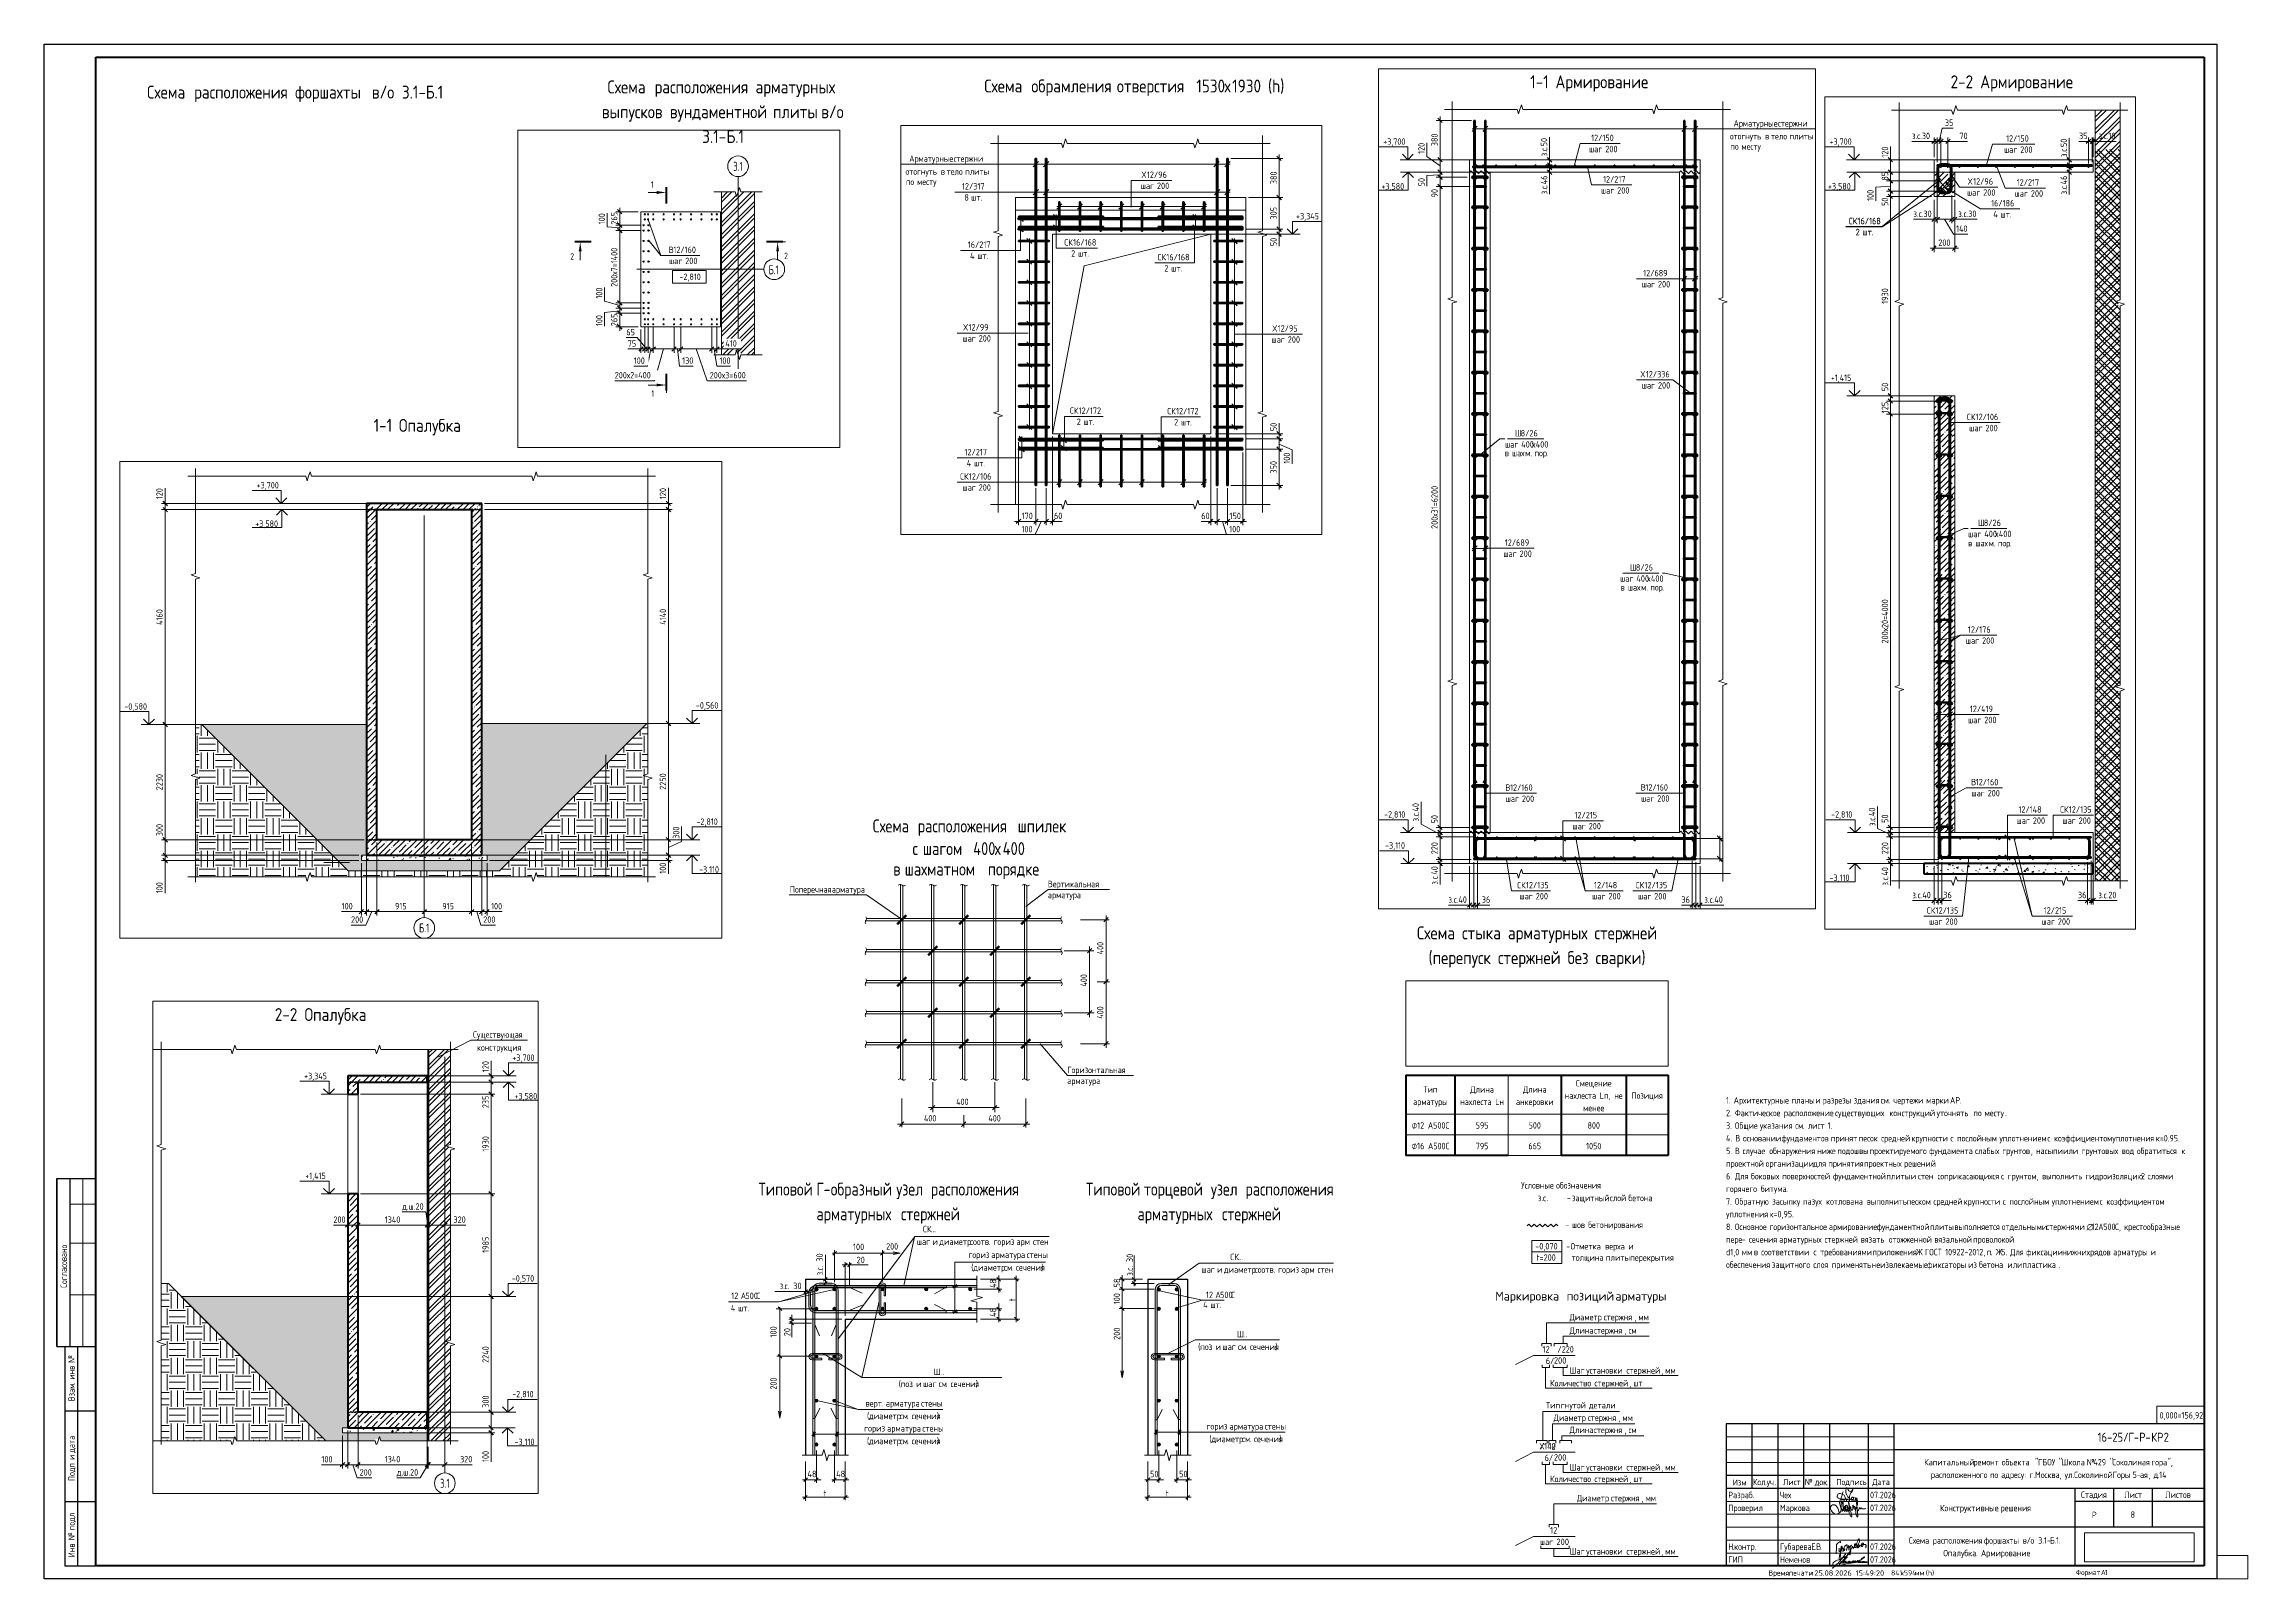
# Paper-space layout 'Layout1' of a CAD drawing. Header units: millimetres. Extents: x -841 to 12, y 0 to 594.
# The model-space entities are those that its viewports show. They can reach past a viewport. Long polylines and large blocks are cut down to what shows.
import ezdxf

# ---------------------------------------------------------------- set-up
doc = ezdxf.new("R2010")
doc.units = ezdxf.units.MM
doc.linetypes.add('02 Штрихпунктирная _20 мм_', pattern=[25, 20, -2.5, 0, -2.5])
doc.linetypes.add('04 Пунктир 10мм', pattern=[10, 0, -10])
doc.layers.add('_NPLT_SIGN', color=5, linetype='Continuous', lineweight=9, plot=False)
for name, color, linetype, lineweight in [('AA_Dim', 7, 'Continuous', 9), ('AA_Dim-25', 7, 'Continuous', 9), ('AA_Dim-50', 7, 'Continuous', 9), ('AA_Linii', 7, 'Continuous', 9), ('AA_Oformlenie', 7, 'Continuous', 9), ('AA_Razrez', 7, 'Continuous', 9), ('AA_Vinoska', 7, 'Continuous', 9), ('AA_Visotnaya otmetka', 7, 'Continuous', 9), ('AF_Okno', 7, 'Continuous', 20), ('AF_Perekritie', 7, 'Continuous', 60), ('AF_Perekritie_Опалубка', 253, 'Continuous', 20), ('AF_Pokritie', 7, 'Continuous', 9), ('AF_Stena', 7, 'Continuous', 20), ('AF_Stena_Опалубка', 253, 'Continuous', 20), ('Gen_Stamp', 7, 'Continuous', 9), ('Gen_Table', 7, 'Continuous', 9), ('Gen_Text', 7, 'Continuous', 9), ('KR_Armatura', 7, 'Continuous', 20), ('KR_Armatura_Tonkie', 7, 'Continuous', 20), ('KR_Fundament', 7, 'Continuous', 20), ('Оси', 7, 'Continuous', 9)]:
    doc.layers.add(name, color=color, linetype=linetype, lineweight=lineweight)
doc.layers.add('AA_NPLT_Vports', color=254, linetype='Continuous', plot=False)
doc.styles.add('GOST Common', font='GOST Common.ttf', dxfattribs={"width": 0.85, "height": 125})
doc.styles.add('GOST Common_1', font='GOST Common.ttf', dxfattribs={"width": 0.85, "height": 62.5})
doc.styles.add('GOST Common_2', font='GOST Common.ttf', dxfattribs={"width": 0.85, "height": 5})
doc.styles.add('GOST Common_3', font='GOST Common.ttf', dxfattribs={"width": 0.85, "height": 2.5})
doc.styles.add('GOST Common_4', font='GOST Common.ttf', dxfattribs={"width": 0.9, "height": 2.5})
doc.styles.add('GOST Common_5', font='GOST Common.ttf', dxfattribs={"height": 3.5})
doc.styles.add('GOST Common_6', font='GOST Common.ttf', dxfattribs={"height": 2.5})
doc.styles.add('ISOCPEUR', font='isocpeur.ttf', dxfattribs={"width": 0.7, "height": 175})
doc.styles.add('ISOCPEUR_1', font='isocpeur.ttf', dxfattribs={"width": 0.7, "height": 125})
doc.styles.add('ISOCPEUR_10', font='isocpeur.ttf', dxfattribs={"width": 0.85, "height": 2.3})
doc.styles.add('ISOCPEUR_11', font='isocpeur.ttf', dxfattribs={"width": 0.85, "height": 2})
doc.styles.add('ISOCPEUR_12', font='isocpeur.ttf', dxfattribs={"width": 0.85, "height": 2.1})
doc.styles.add('ISOCPEUR_13', font='isocpeur.ttf', dxfattribs={"width": 0.9, "height": 2})
doc.styles.add('ISOCPEUR_14', font='isocpeur.ttf', dxfattribs={"height": 2.1})
doc.styles.add('ISOCPEUR_15', font='isocpeur.ttf', dxfattribs={"width": 0.85, "height": 3.5})
doc.styles.add('ISOCPEUR_16', font='isocpeur.ttf', dxfattribs={"width": 0.75, "height": 2.5})
doc.styles.add('ISOCPEUR_17', font='isocpeur.ttf', dxfattribs={"width": 0.85, "height": 5})
doc.styles.add('ISOCPEUR_18', font='isocpeur.ttf', dxfattribs={"width": 0.85, "height": 2.5})
doc.styles.add('ISOCPEUR_19', font='isocpeur.ttf', dxfattribs={"width": 0.8, "height": 5})
doc.styles.add('ISOCPEUR_2', font='isocpeur.ttf', dxfattribs={"width": 0.9, "height": 125})
doc.styles.add('ISOCPEUR_20', font='isocpeur.ttf', dxfattribs={"width": 0.8, "height": 2.5})
doc.styles.add('ISOCPEUR_21', font='isocpeur.ttf', dxfattribs={"width": 0.85, "height": 2.5})
doc.styles.add('ISOCPEUR_4', font='isocpeur.ttf', dxfattribs={"width": 0.85, "height": 125})
doc.styles.add('ISOCPEUR_5', font='isocpeur.ttf', dxfattribs={"width": 0.8, "height": 125})
doc.styles.add('ISOCPEUR_6', font='isocpeur.ttf', dxfattribs={"width": 0.9, "height": 62.5})
doc.styles.add('ISOCPEUR_7', font='isocpeur.ttf', dxfattribs={"width": 0.85, "height": 62.5})
doc.styles.add('ISOCPEUR_8', font='isocpeur.ttf', dxfattribs={"width": 0.8, "height": 62.5})
doc.styles.add('ISOCPEUR_9', font='isocpeur.ttf', dxfattribs={"width": 0.85, "height": 2.5})
doc.dimstyles.new('00_Точн_3_знака__прозр_', dxfattribs={"dimscale": 304.8, "dimtxt": 124.497647, "dimasz": 0.278871, "dimexe": 0.246063, "dimexo": 0.164042, "dimgap": 0.016404, "dimtad": 1, "dimdec": 3, "dimrnd": 0.001, "dimdsep": 46, "dimtxsty": 'ISOCPEUR_2', "dimblk1": 'OBLIQUE', "dimblk2": 'OBLIQUE', "dimsah": 1, "dimcen": 0.09, "dimdle": 0.246063, "dimazin": 0, "dimtfac": 1, "dimtdec": 4, "dimtix": 1, "dimtmove": 1, "dimatfit": 3, "dimfxl": 1, "dimtvp": 1, "dimtolj": 1, "dimtzin": 0, "dimlwd": 18, "dimlwe": 18, "dimarcsym": 2})
doc.dimstyles.new('00_Точн_3_знака__прозр__1', dxfattribs={"dimscale": 304.8, "dimtxt": 124.497647, "dimasz": 0.278871, "dimexe": 0.246063, "dimexo": 0.164042, "dimgap": 0.016404, "dimtad": 1, "dimdec": 3, "dimrnd": 0.001, "dimdsep": 46, "dimtxsty": 'ISOCPEUR_2', "dimblk1": 'OBLIQUE', "dimblk2": 'OBLIQUE', "dimsah": 1, "dimcen": 0.09, "dimdle": 0.246063, "dimazin": 0, "dimtfac": 1, "dimtdec": 4, "dimtix": 1, "dimtmove": 0, "dimatfit": 3, "dimfxl": 1, "dimtvp": 1, "dimtolj": 1, "dimtzin": 0, "dimlwd": 18, "dimlwe": 18, "dimarcsym": 2})
doc.dimstyles.new('00_Точн_3_знака__прозр__2', dxfattribs={"dimscale": 304.8, "dimtxt": 62.248823, "dimasz": 0.139436, "dimexe": 0.123031, "dimexo": 0.082021, "dimgap": 0.008202, "dimtad": 1, "dimdec": 3, "dimrnd": 0.001, "dimdsep": 46, "dimtxsty": 'ISOCPEUR_6', "dimblk1": 'OBLIQUE', "dimblk2": 'OBLIQUE', "dimsah": 1, "dimcen": 0.09, "dimdle": 0.123031, "dimazin": 0, "dimtfac": 1, "dimtdec": 4, "dimtix": 1, "dimtmove": 1, "dimatfit": 3, "dimfxl": 1, "dimtvp": 1, "dimtolj": 1, "dimtzin": 0, "dimlwd": 18, "dimlwe": 18, "dimarcsym": 2})
doc.dimstyles.new('00_Точн_3_знака__прозр__3', dxfattribs={"dimscale": 304.8, "dimtxt": 62.248823, "dimasz": 0.139436, "dimexe": 0.123031, "dimexo": 0.082021, "dimgap": 0.008202, "dimtad": 1, "dimdec": 3, "dimrnd": 0.001, "dimdsep": 46, "dimtxsty": 'ISOCPEUR_6', "dimblk1": 'OBLIQUE', "dimblk2": 'OBLIQUE', "dimsah": 1, "dimcen": 0.09, "dimdle": 0.123031, "dimazin": 0, "dimtfac": 1, "dimtdec": 4, "dimtix": 1, "dimtmove": 0, "dimatfit": 3, "dimfxl": 1, "dimtvp": 1, "dimtolj": 1, "dimtzin": 0, "dimlwd": 18, "dimlwe": 18, "dimarcsym": 2})
doc.dimstyles.new('01_Точн_3_знака__непрозр_', dxfattribs={"dimscale": 304.8, "dimtxt": 124.497647, "dimasz": 0.278871, "dimexe": 0.246063, "dimexo": 0.164042, "dimgap": 0.04101, "dimtad": 1, "dimdec": 3, "dimrnd": 0.001, "dimdsep": 46, "dimtxsty": 'ISOCPEUR_2', "dimblk1": 'OBLIQUE', "dimblk2": 'OBLIQUE', "dimsah": 1, "dimcen": 0.09, "dimdle": 0.246063, "dimazin": 0, "dimtfac": 1, "dimtdec": 4, "dimtix": 1, "dimtmove": 1, "dimatfit": 3, "dimfxl": 1, "dimtvp": 1, "dimtfill": 1, "dimtolj": 1, "dimtzin": 0, "dimlwd": 18, "dimlwe": 18, "dimarcsym": 2})
doc.dimstyles.new('01_Точн_3_знака__непрозр__1', dxfattribs={"dimscale": 304.8, "dimtxt": 124.497647, "dimasz": 0.278871, "dimexe": 0.246063, "dimexo": 0.164042, "dimgap": 0.04101, "dimtad": 1, "dimdec": 3, "dimrnd": 0.001, "dimdsep": 46, "dimtxsty": 'ISOCPEUR_2', "dimblk1": 'OBLIQUE', "dimblk2": 'OBLIQUE', "dimsah": 1, "dimcen": 0.09, "dimdle": 0.246063, "dimazin": 0, "dimtfac": 1, "dimtdec": 4, "dimtix": 1, "dimtmove": 0, "dimatfit": 3, "dimfxl": 1, "dimtvp": 1, "dimtfill": 1, "dimtolj": 1, "dimtzin": 0, "dimlwd": 18, "dimlwe": 18, "dimarcsym": 2})
doc.dimstyles.new('05_Округл_5мм__непрозр_', dxfattribs={"dimscale": 304.8, "dimtxt": 124.497647, "dimasz": 0.278871, "dimexe": 0.246063, "dimexo": 0.164042, "dimgap": 0.016404, "dimtad": 1, "dimdec": 0, "dimrnd": 5, "dimdsep": 46, "dimtxsty": 'ISOCPEUR_2', "dimblk1": 'OBLIQUE', "dimblk2": 'OBLIQUE', "dimsah": 1, "dimcen": 0.09, "dimdle": 0.246063, "dimazin": 0, "dimtfac": 1, "dimtdec": 4, "dimtix": 1, "dimtmove": 1, "dimatfit": 3, "dimfxl": 1, "dimtvp": 1, "dimtfill": 1, "dimtolj": 1, "dimtzin": 0, "dimlwd": 18, "dimlwe": 18, "dimarcsym": 2})
doc.dimstyles.new('05_Округл_5мм__прозр_', dxfattribs={"dimscale": 304.8, "dimtxt": 124.497647, "dimasz": 0.278871, "dimexe": 0.246063, "dimexo": 0.164042, "dimgap": 0.016404, "dimtad": 1, "dimdec": 0, "dimrnd": 5, "dimdsep": 46, "dimtxsty": 'ISOCPEUR_2', "dimblk1": 'OBLIQUE', "dimblk2": 'OBLIQUE', "dimsah": 1, "dimcen": 0.09, "dimdle": 0.246063, "dimazin": 0, "dimtfac": 1, "dimtdec": 4, "dimtix": 1, "dimtmove": 1, "dimatfit": 3, "dimfxl": 1, "dimtvp": 1, "dimtolj": 1, "dimtzin": 0, "dimlwd": 18, "dimlwe": 18, "dimarcsym": 2})
doc.dimstyles.new('05_Округл_5мм__прозр__1', dxfattribs={"dimscale": 304.8, "dimtxt": 124.497647, "dimasz": 0.278871, "dimexe": 0.246063, "dimexo": 0.164042, "dimgap": 0.016404, "dimtad": 1, "dimdec": 0, "dimrnd": 5, "dimdsep": 46, "dimtxsty": 'ISOCPEUR_2', "dimblk1": 'OBLIQUE', "dimblk2": 'OBLIQUE', "dimsah": 1, "dimcen": 0.09, "dimdle": 0.246063, "dimazin": 0, "dimtfac": 1, "dimtdec": 4, "dimtix": 1, "dimtmove": 0, "dimatfit": 3, "dimfxl": 1, "dimtvp": 1, "dimtolj": 1, "dimtzin": 0, "dimlwd": 18, "dimlwe": 18, "dimarcsym": 2})
doc.dimstyles.new('05_Округл_5мм__прозр__2', dxfattribs={"dimscale": 304.8, "dimtxt": 62.248823, "dimasz": 0.139436, "dimexe": 0.123031, "dimexo": 0.082021, "dimgap": 0.008202, "dimtad": 1, "dimdec": 0, "dimrnd": 5, "dimdsep": 46, "dimtxsty": 'ISOCPEUR_6', "dimblk1": 'OBLIQUE', "dimblk2": 'OBLIQUE', "dimsah": 1, "dimcen": 0.09, "dimdle": 0.123031, "dimazin": 0, "dimtfac": 1, "dimtdec": 4, "dimtix": 1, "dimtmove": 1, "dimatfit": 3, "dimfxl": 1, "dimtvp": 1, "dimtolj": 1, "dimtzin": 0, "dimlwd": 18, "dimlwe": 18, "dimarcsym": 2})
doc.dimstyles.new('05_Округл_5мм__прозр__3', dxfattribs={"dimscale": 304.8, "dimtxt": 62.248823, "dimasz": 0.139436, "dimexe": 0.123031, "dimexo": 0.082021, "dimgap": 0.008202, "dimtad": 1, "dimdec": 0, "dimrnd": 5, "dimdsep": 46, "dimtxsty": 'ISOCPEUR_6', "dimblk1": 'OBLIQUE', "dimblk2": 'OBLIQUE', "dimsah": 1, "dimcen": 0.09, "dimdle": 0.123031, "dimazin": 0, "dimtfac": 1, "dimtdec": 4, "dimtix": 1, "dimtmove": 0, "dimatfit": 3, "dimfxl": 1, "dimtvp": 1, "dimtolj": 1, "dimtzin": 0, "dimlwd": 18, "dimlwe": 18, "dimarcsym": 2})
doc.dimstyles.new('10_Раскладка_арматуры_с_засечками', dxfattribs={"dimscale": 304.8, "dimtxt": 0.18, "dimasz": 0.164042, "dimexe": 0.082021, "dimexo": 0, "dimgap": 0, "dimtad": 1, "dimdec": 3, "dimrnd": 0.001, "dimdsep": 46, "dimtxsty": 'ISOCPEUR_6', "dimblk1": 'OBLIQUE', "dimblk2": 'OBLIQUE', "dimsah": 1, "dimcen": 0.09, "dimdle": 0.082021, "dimazin": 0, "dimtfac": 1, "dimtdec": 4, "dimtix": 1, "dimtmove": 0, "dimatfit": 3, "dimfxl": 1, "dimtvp": 1, "dimtolj": 1, "dimtzin": 0, "dimlwd": 18, "dimlwe": 18, "dimarcsym": 2})
doc.dimstyles.new('10_Раскладка_арматуры_с_засечками_1', dxfattribs={"dimscale": 304.8, "dimtxt": 0.18, "dimasz": 0.164042, "dimexe": 0.082021, "dimexo": 0, "dimgap": 0, "dimtad": 1, "dimdec": 3, "dimrnd": 0.001, "dimdsep": 46, "dimtxsty": 'ISOCPEUR_8', "dimblk1": 'OBLIQUE', "dimblk2": 'OBLIQUE', "dimsah": 1, "dimcen": 0.09, "dimdle": 0.082021, "dimazin": 0, "dimtfac": 1, "dimtdec": 4, "dimtix": 1, "dimtmove": 0, "dimatfit": 3, "dimfxl": 1, "dimtvp": 1, "dimtolj": 1, "dimtzin": 0, "dimlwd": 18, "dimlwe": 18, "dimarcsym": 2})
doc.dimstyles.new('10_Раскладка_арматуры_с_засечками_2', dxfattribs={"dimscale": 304.8, "dimtxt": 0.18, "dimasz": 0.164042, "dimexe": 0.082021, "dimexo": 0, "dimgap": 0, "dimtad": 1, "dimdec": 3, "dimrnd": 0.001, "dimdsep": 46, "dimtxsty": 'ISOCPEUR_8', "dimblk1": 'OBLIQUE', "dimblk2": 'OBLIQUE', "dimsah": 1, "dimcen": 0.09, "dimdle": 0.082021, "dimazin": 0, "dimtfac": 1, "dimtdec": 4, "dimtix": 1, "dimtmove": 2, "dimatfit": 3, "dimfxl": 1, "dimtvp": 1, "dimtolj": 1, "dimtzin": 0, "dimlwd": 18, "dimlwe": 18, "dimarcsym": 2})
doc.dimstyles.new('10_Раскладка_арматуры_с_засечками_3', dxfattribs={"dimscale": 304.8, "dimtxt": 0.18, "dimasz": 0.164042, "dimexe": 0.082021, "dimexo": 0, "dimgap": 0, "dimtad": 1, "dimdec": 3, "dimrnd": 0.001, "dimdsep": 46, "dimtxsty": 'ISOCPEUR_7', "dimblk1": 'OBLIQUE', "dimblk2": 'OBLIQUE', "dimsah": 1, "dimcen": 0.09, "dimdle": 0.082021, "dimazin": 0, "dimtfac": 1, "dimtdec": 4, "dimtix": 1, "dimtmove": 0, "dimatfit": 3, "dimfxl": 1, "dimtvp": 1, "dimtolj": 1, "dimtzin": 0, "dimlwd": 18, "dimlwe": 18, "dimarcsym": 2})
doc.dimstyles.new('10_Раскладка_арматуры_с_засечками_4', dxfattribs={"dimscale": 304.8, "dimtxt": 0.18, "dimasz": 0.164042, "dimexe": 0.082021, "dimexo": 0, "dimgap": 0, "dimtad": 1, "dimdec": 3, "dimrnd": 0.001, "dimdsep": 46, "dimtxsty": 'ISOCPEUR_7', "dimblk1": 'OBLIQUE', "dimblk2": 'OBLIQUE', "dimsah": 1, "dimcen": 0.09, "dimdle": 0.082021, "dimazin": 0, "dimtfac": 1, "dimtdec": 4, "dimtix": 1, "dimtmove": 2, "dimatfit": 3, "dimfxl": 1, "dimtvp": 1, "dimtolj": 1, "dimtzin": 0, "dimlwd": 18, "dimlwe": 18, "dimarcsym": 2})
picture_1 = doc.add_image_def('image1.jpg', size_in_pixel=(1429, 378))
picture_2 = doc.add_image_def('image2.png', size_in_pixel=(843, 274))
pattern_1 = [(45, (12418.5, 825), (-112.253, 112.253), []), (45, (12530.76, 825), (-112.253, 112.253), [198.438, -39.688, 1.676, -38.011])]
pattern_2 = [(45, (25500.62, 825), (-112.253, 112.253), []), (45, (25612.88, 825), (-112.253, 112.253), [198.437, -39.687, 1.676, -38.011])]

psp = doc.layouts.get("Layout1")

# ---------------------------------------------------------------- texts
at = {"layer": 'AA_Vinoska', "attachment_point": 1}
for s, insert, char_height, width, style in [('Схема', (-520.28, 293.9), 5, 19.3527, 'GOST Common_2'), ('\\fGOST Common|b0|i0|c204|p34|;\\W.85; ', (-504.31, 293.9), 5, 1.7717, 'GOST Common_2'), ('расположения', (-502.85, 293.9), 5, 45.111, 'GOST Common_2'), ('\\fGOST Common|b0|i0|c204|p34|;\\W.85; ', (-465.63, 293.9), 5, 1.7717, 'GOST Common_2'), ('шпилек', (-464.17, 293.9), 5, 23.1688, 'GOST Common_2'), ('\\fGOST Common|b0|i0|c204|p34|;\\W.85;с', (-504.88, 285.15), 5, 3.1346, 'GOST Common_2'), ('\\fGOST Common|b0|i0|c204|p34|;\\W.85; ', (-502.29, 285.15), 5, 1.7717, 'GOST Common_2'), ('шагом', (-500.83, 285.15), 5, 20.443, 'GOST Common_2'), (' 400', (-483.96, 285.15), 5, 13.288, 'GOST Common_2'), ('\\fGOST Common|b0|i0|c204|p34|;\\W.85;х', (-473, 285.15), 5, 3.6797, 'GOST Common_2'), ('400', (-469.96, 285.15), 5, 11.5162, 'GOST Common_2'), ('Поперечная', (-552.36, 268.1), 2.5, 18.8076, 'GOST Common_3'), ('\\fGOST Common|b0|i0|c204|p34|;\\W.85; ', (-536.84, 268.1), 2.5, 0.8859, 'GOST Common_3'), ('арматура', (-536.11, 268.1), 2.5, 16.0137, 'GOST Common_3'), ('арматура', (-452.48, 265.95), 2.5, 16.0137, 'GOST Common_3'), ('Вертикальная', (-452.48, 270.18), 2.5, 23.2369, 'GOST Common_3'), ('Горизонтальная', (-444.99, 198.24), 2.5, 26.5078, 'GOST Common_3'), ('арматура', (-444.99, 194.01), 2.5, 16.0137, 'GOST Common_3'), ('400', (-500.44, 179.52), 2.5, 5.724, 'GOST Common_3'), ('400', (-487.97, 185.91), 2.5, 5.724, 'GOST Common_3'), ('400', (-475.51, 179.52), 2.5, 5.724, 'GOST Common_3'), ('СК', (-500.85, 136.66), 2.5, 3.6557, 'ISOCPEUR_20'), (' - ', (-253.72, 138.29), 2.5, 4.9745, 'ISOCPEUR_9'), ('шов', (-249.61, 138.29), 2.5, 5.9966, 'ISOCPEUR_9'), ('\\fISOCPEUR|b0|i0|c204|p34|;\\W.85; ', (-244.66, 138.29), 2.5, 1.5673, 'ISOCPEUR_9'), ('бетонирования', (-243.37, 138.29), 2.5, 24.5998, 'ISOCPEUR_9'), ('100', (-527.9, 129.76), 2.5, 4.6819, 'ISOCPEUR_20'), ('...', (-497.84, 136.66), 2.5, 2.1165, 'ISOCPEUR_20'), ('-0,070', (-263.84, 130), 2.5, 10.6785, 'GOST Common_4'), (' - ', (-253.35, 129.99), 2.5, 3.824, 'GOST Common_4'), ('Отметка', (-250.2, 129.99), 2.5, 15.2962, 'GOST Common_4'), ('\\fGOST Common|b0|i0|c204|p34|;\\W.9; ', (-237.58, 129.99), 2.5, 0.938, 'GOST Common_4'), ('верха', (-236.8, 129.99), 2.5, 9.957, 'GOST Common_4'), ('\\fGOST Common|b0|i0|c204|p34|;\\W.9; ', (-228.59, 129.99), 2.5, 0.938, 'GOST Common_4'), ('\\fGOST Common|b0|i0|c204|p34|;\\W.9;и', (-227.82, 129.99), 2.5, 1.9481, 'GOST Common_4'), ('20', (-526.5, 124.69), 2.5, 3.4633, 'ISOCPEUR_20'), ('СК', (-381.87, 125.87), 2.5, 3.6557, 'ISOCPEUR_20'), ('...', (-378.85, 125.87), 2.5, 2.1165, 'ISOCPEUR_20'), ('t=200', (-263.33, 125.62), 2.5, 9.4519, 'GOST Common_4'), ('толщина', (-249.76, 125.62), 2.5, 15.1519, 'GOST Common_4'), ('\\fGOST Common|b0|i0|c204|p34|;\\W.9; ', (-237.26, 125.62), 2.5, 0.938, 'GOST Common_4'), ('плиты', (-236.49, 125.62), 2.5, 10.462, 'GOST Common_4'), ('\\fGOST Common|b0|i0|c204|p34|;\\W.9; ', (-227.85, 125.62), 2.5, 0.938, 'GOST Common_4'), ('перекрытия', (-227.08, 125.62), 2.5, 20.2025, 'GOST Common_4'), ('\\fISOCPEUR|b0|i0|c204|p34|;\\W.8;з', (-556.3, 114.64), 2.5, 1.6034, 'ISOCPEUR_20'), ('\\fISOCPEUR|b0|i0|c204|p34|;\\W.8;.', (-554.98, 114.64), 2.5, 0.7055, 'ISOCPEUR_20'), ('\\fISOCPEUR|b0|i0|c204|p34|;\\W.8;с', (-554.4, 114.64), 2.5, 1.4751, 'ISOCPEUR_20'), ('. 30', (-553.18, 114.64), 2.5, 5.6439, 'ISOCPEUR_20'), ('12 ', (-391.29, 111.17), 2.5, 4.4253, 'ISOCPEUR_20'), ('\\fISOCPEUR|b0|i0|c204|p34|;\\W.8;А', (-387.64, 111.17), 2.5, 2.1806, 'ISOCPEUR_20'), ('500', (-385.84, 111.17), 2.5, 5.1949, 'ISOCPEUR_20'), ('\\fISOCPEUR|b0|i0|c204|p34|;\\W.8;С', (-381.56, 111.17), 2.5, 1.7316, 'ISOCPEUR_20'), ('Маркировка', (-279.32, 111.22), 3.5, 32.0675, 'GOST Common_5'), ('\\fGOST Common|b0|i0|c204|p34|; ', (-252.86, 111.22), 3.5, 1.443, 'GOST Common_5'), ('позиций', (-251.67, 111.22), 3.5, 21.4051, 'GOST Common_5'), ('\\fGOST Common|b0|i0|c204|p34|; ', (-234.01, 111.22), 3.5, 1.443, 'GOST Common_5'), ('12 ', (-575.02, 110.82), 2.5, 4.4253, 'ISOCPEUR_20'), ('\\fISOCPEUR|b0|i0|c204|p34|;\\W.8;А', (-571.37, 110.82), 2.5, 2.1806, 'ISOCPEUR_20'), ('500', (-569.57, 110.82), 2.5, 5.1949, 'ISOCPEUR_20'), ('\\fISOCPEUR|b0|i0|c204|p34|;\\W.8;С', (-565.29, 110.82), 2.5, 1.7316, 'ISOCPEUR_20'), ('арматуры', (-232.82, 111.22), 3.5, 26.6962, 'GOST Common_5'), ('\\fISOCPEUR|b0|i0|c204|p34|;\\W.8;Ш', (-379.28, 95.99), 2.5, 2.4371, 'ISOCPEUR_20'), ('...', (-377.27, 95.99), 2.5, 2.1165, 'ISOCPEUR_20'), ('12', (-261.09, 90.09), 2.5, 3.6878, 'GOST Common_6'), ('200', (-256.66, 85.79), 2.5, 6.4937, 'GOST Common_6'), ('\\fISOCPEUR|b0|i0|c204|p34|;\\W.8;Ш', (-496.68, 81.38), 2.5, 2.4371, 'ISOCPEUR_20'), ('...', (-494.67, 81.38), 2.5, 2.1165, 'ISOCPEUR_20'), ('\\fGOST Common|b0|i0|c204|p34|;Х', (-262.16, 52.6), 2.5, 2.7257, 'GOST Common_6'), ('12', (-258.74, 52.57), 2.5, 3.6878, 'GOST Common_6'), ('200', (-256.66, 48.28), 2.5, 6.4937, 'GOST Common_6'), ('48', (-545.54, 41.85), 2.5, 3.6557, 'ISOCPEUR_20'), ('48', (-534.43, 41.85), 2.5, 3.6557, 'ISOCPEUR_20'), ('50', (-412.93, 41.85), 2.5, 3.4633, 'ISOCPEUR_20'), ('50', (-401.69, 41.85), 2.5, 3.4633, 'ISOCPEUR_20'), ('Разраб', (-189.15, 33.74), 2.5, 11.5162, 'ISOCPEUR_9'), ('Проверил', (-189.15, 28.74), 2.5, 14.9234, 'ISOCPEUR_9'), ('\\fISOCPEUR|b0|i0|c204|p34|;\\W.85;.', (-179.65, 33.74), 2.5, 0.7496, 'ISOCPEUR_9'), ('Чех', (-169.15, 33.74), 2.5, 5.724, 'ISOCPEUR_9'), ('Маркова', (-169.15, 28.74), 2.5, 13.765, 'ISOCPEUR_9'), ('07.2026', (-134.26, 33.74), 2.5, 10.4019, 'ISOCPEUR_16'), ('07.2026', (-134.26, 28.74), 2.5, 10.4019, 'ISOCPEUR_16'), ('12', (-258.12, 20.05), 2.5, 3.6878, 'GOST Common_6'), ('200', (-255.65, 15.6), 2.5, 6.4937, 'GOST Common_6'), ('\\fISOCPEUR|b0|i0|c204|p34|;\\W.85;Н', (-189.15, 13.74), 2.5, 2.0443, 'ISOCPEUR_9'), ('ГИП', (-189.15, 8.74), 2.5, 5.9285, 'ISOCPEUR_9'), ('\\fISOCPEUR|b0|i0|c204|p34|;\\W.85;.', (-187.47, 13.74), 2.5, 0.7496, 'ISOCPEUR_9'), ('контр', (-186.85, 13.74), 2.5, 9.6764, 'ISOCPEUR_9'), ('\\fISOCPEUR|b0|i0|c204|p34|;\\W.85;.', (-178.86, 13.74), 2.5, 0.7496, 'ISOCPEUR_9'), ('Губарева', (-169.15, 13.74), 2.5, 13.3481, 'ISOCPEUR_16'), ('Неменов', (-169.15, 8.74), 2.5, 13.288, 'ISOCPEUR_9'), ('\\fISOCPEUR|b0|i0|c204|p34|;\\W.75; ', (-158.14, 13.74), 2.5, 1.3829, 'ISOCPEUR_16'), ('\\fISOCPEUR|b0|i0|c204|p34|;\\W.75;Е', (-157, 13.74), 2.5, 1.6234, 'ISOCPEUR_16'), ('\\fISOCPEUR|b0|i0|c204|p34|;\\W.75;.', (-155.66, 13.74), 2.5, 0.6614, 'ISOCPEUR_16'), ('\\fISOCPEUR|b0|i0|c204|p34|;\\W.75;В', (-155.11, 13.74), 2.5, 1.8038, 'ISOCPEUR_16'), ('\\fISOCPEUR|b0|i0|c204|p34|;\\W.75;.', (-153.62, 13.74), 2.5, 0.6614, 'ISOCPEUR_16'), ('07.2026', (-134.26, 13.74), 2.5, 10.4019, 'ISOCPEUR_16'), ('07.2026', (-134.26, 8.74), 2.5, 10.4019, 'ISOCPEUR_16')]:
    psp.add_mtext(s, dxfattribs=dict(at, insert=insert, char_height=char_height, width=width, style=style))
at = {"layer": 'AA_Vinoska', "char_height": 2.5, "attachment_point": 1, "rotation": 90}
for s, insert, width, style in [('400', (-433.46, 241.73), 5.724, 'GOST Common_3'), ('400', (-439.85, 229.26), 5.724, 'GOST Common_3'), ('400', (-433.46, 216.8), 5.724, 'GOST Common_3'), ('. 30', (-542.08, 120.62), 5.6439, 'ISOCPEUR_20'), ('\\fISOCPEUR|b0|i0|c204|p34|;\\W.8;с', (-542.08, 119.4), 1.4751, 'ISOCPEUR_20'), ('. 30', (-422.04, 120.46), 5.6439, 'ISOCPEUR_20'), ('\\fISOCPEUR|b0|i0|c204|p34|;\\W.8;с', (-422.04, 119.24), 1.4751, 'ISOCPEUR_20'), ('\\fISOCPEUR|b0|i0|c204|p34|;\\W.8;з', (-542.08, 117.5), 1.6034, 'ISOCPEUR_20'), ('\\fISOCPEUR|b0|i0|c204|p34|;\\W.8;.', (-542.08, 118.82), 0.7055, 'ISOCPEUR_20'), ('48', (-474.95, 112.61), 3.6557, 'ISOCPEUR_20'), ('58', (-427, 112.82), 3.4633, 'ISOCPEUR_20'), ('\\fISOCPEUR|b0|i0|c204|p34|;\\W.8;з', (-422.04, 117.34), 1.6034, 'ISOCPEUR_20'), ('\\fISOCPEUR|b0|i0|c204|p34|;\\W.8;.', (-422.04, 118.66), 0.7055, 'ISOCPEUR_20'), ('48', (-474.95, 101.41), 3.6557, 'ISOCPEUR_20'), ('100', (-427, 106.28), 4.6819, 'ISOCPEUR_20'), ('100', (-559.96, 93.43), 4.6819, 'ISOCPEUR_20'), ('20', (-554.6, 93.93), 3.4633, 'ISOCPEUR_20')]:
    psp.add_mtext(s, dxfattribs=dict(at, insert=insert, width=width, style=style))
at = {"layer": 'Gen_Stamp', "attachment_point": 1}
for s, insert, char_height, width, style in [('0,000=156,92', (-22.2, 64.57), 2.5, 19.6253, 'ISOCPEUR_9'), ('16-25/', (-46.18, 56.59), 3.5, 14.4464, 'ISOCPEUR_15'), ('\\fISOCPEUR|b0|i0|c204|p34|;\\W.85;Г', (-34.26, 56.59), 3.5, 2.5213, 'ISOCPEUR_15'), ('\\fISOCPEUR|b0|i0|c204|p34|;\\W.85;-', (-32.18, 56.59), 3.5, 2.5213, 'ISOCPEUR_15'), ('\\fISOCPEUR|b0|i0|c204|p34|;\\W.85;Р', (-30.1, 56.59), 3.5, 2.9302, 'ISOCPEUR_15'), ('\\fISOCPEUR|b0|i0|c204|p34|;\\W.85;-', (-27.68, 56.59), 3.5, 2.5213, 'ISOCPEUR_15'), ('КР', (-25.45, 56.59), 3.5, 5.8603, 'ISOCPEUR_15'), ('\\fISOCPEUR|b0|i0|c204|p34|;\\W.85;2', (-20.62, 56.59), 3.5, 2.5213, 'ISOCPEUR_15'), ('Капитальный', (-113.31, 46.43), 2.5, 21.5333, 'ISOCPEUR_9'), ('\\fISOCPEUR|b0|i0|c204|p34|;\\W.85; ', (-95.54, 46.43), 2.5, 1.5673, 'ISOCPEUR_9'), ('ремонт', (-94.25, 46.43), 2.5, 11.7207, 'ISOCPEUR_9'), ('\\fISOCPEUR|b0|i0|c204|p34|;\\W.85; ', (-84.57, 46.43), 2.5, 1.5673, 'ISOCPEUR_9'), ('объекта', (-83.28, 46.43), 2.5, 13.9013, 'ISOCPEUR_9'), (' "', (-71.81, 46.43), 2.5, 3.1346, 'ISOCPEUR_9'), ('ГБОУ', (-69.23, 46.43), 2.5, 7.9728, 'ISOCPEUR_9'), (' "', (-62.65, 46.43), 2.5, 3.1346, 'ISOCPEUR_9'), ('Школа', (-60.06, 46.43), 2.5, 10.1534, 'ISOCPEUR_9'), ('\\fISOCPEUR|b0|i0|c204|p34|;\\W.85; ', (-51.68, 46.43), 2.5, 1.5673, 'ISOCPEUR_9'), ('\\fISOCPEUR|b0|i0|c204|p34|;\\W.85;№', (-50.39, 46.43), 2.5, 3.1346, 'ISOCPEUR_9'), ('429 "', (-47.8, 46.43), 2.5, 8.8586, 'ISOCPEUR_9'), ('Соколиная', (-40.5, 46.43), 2.5, 16.7633, 'ISOCPEUR_9'), ('\\fISOCPEUR|b0|i0|c204|p34|;\\W.85; ', (-26.66, 46.43), 2.5, 1.5673, 'ISOCPEUR_9'), ('гора', (-25.37, 46.43), 2.5, 7.5639, 'ISOCPEUR_9'), ('",', (-19.13, 46.43), 2.5, 2.4532, 'ISOCPEUR_9'), ('расположенного', (-110.72, 41.53), 2.5, 26.1671, 'ISOCPEUR_9'), ('\\fISOCPEUR|b0|i0|c204|p34|;\\W.85; ', (-89.13, 41.53), 2.5, 1.5673, 'ISOCPEUR_9'), ('по', (-87.84, 41.53), 2.5, 3.6797, 'ISOCPEUR_9'), ('\\fISOCPEUR|b0|i0|c204|p34|;\\W.85; ', (-84.8, 41.53), 2.5, 1.5673, 'ISOCPEUR_9'), ('адресу', (-83.51, 41.53), 2.5, 10.9711, 'ISOCPEUR_9'), (': ', (-74.45, 41.53), 2.5, 2.3169, 'ISOCPEUR_9'), ('\\fISOCPEUR|b0|i0|c204|p34|;\\W.85;г', (-72.54, 41.53), 2.5, 1.8399, 'ISOCPEUR_9'), ('\\fISOCPEUR|b0|i0|c204|p34|;\\W.85;.', (-71.02, 41.53), 2.5, 0.7496, 'ISOCPEUR_9'), ('Москва', (-70.41, 41.53), 2.5, 11.4481, 'ISOCPEUR_9'), (', ', (-60.96, 41.53), 2.5, 2.4532, 'ISOCPEUR_9'), ('ул', (-58.94, 41.53), 2.5, 3.6797, 'ISOCPEUR_9'), ('\\fISOCPEUR|b0|i0|c204|p34|;\\W.85;.', (-55.9, 41.53), 2.5, 0.7496, 'ISOCPEUR_9'), ('Соколиной', (-55.28, 41.53), 2.5, 16.5589, 'ISOCPEUR_9'), ('\\fISOCPEUR|b0|i0|c204|p34|;\\W.85; ', (-41.62, 41.53), 2.5, 1.5673, 'ISOCPEUR_9'), ('Горы', (-40.33, 41.53), 2.5, 7.5639, 'ISOCPEUR_9'), (' 5-', (-34.09, 41.53), 2.5, 5.247, 'ISOCPEUR_9'), ('ая', (-29.76, 41.53), 2.5, 3.8842, 'ISOCPEUR_9'), (', ', (-26.55, 41.53), 2.5, 2.4532, 'ISOCPEUR_9'), ('\\fISOCPEUR|b0|i0|c204|p34|;\\W.85;д', (-24.53, 41.53), 2.5, 1.8399, 'ISOCPEUR_9'), ('.14', (-23.01, 41.53), 2.5, 4.0886, 'ISOCPEUR_9'), ('Конструктивные', (-107.15, 28.68), 2.5, 26.8485, 'ISOCPEUR_9'), ('\\fISOCPEUR|b0|i0|c204|p34|;\\W.85; ', (-85, 28.68), 2.5, 1.5673, 'ISOCPEUR_9'), ('решения', (-83.71, 28.68), 2.5, 13.3561, 'ISOCPEUR_9'), ('\\fISOCPEUR|b0|i0|c204|p34|;\\W.85;8', (-33.39, 26.12), 2.5, 1.8399, 'ISOCPEUR_9'), ('Схема', (-119.21, 16.13), 2.5, 9.6082, 'ISOCPEUR_9'), ('\\fISOCPEUR|b0|i0|c204|p34|;\\W.85; ', (-111.28, 16.13), 2.5, 1.5673, 'ISOCPEUR_9'), ('расположения', (-109.99, 16.13), 2.5, 22.4873, 'ISOCPEUR_9'), ('Опалубка', (-105.89, 11.24), 2.5, 15.3323, 'ISOCPEUR_9'), ('. ', (-93.24, 11.24), 2.5, 2.3169, 'ISOCPEUR_9'), ('\\fISOCPEUR|b0|i0|c204|p34|;\\W.85; ', (-91.44, 16.13), 2.5, 1.5673, 'ISOCPEUR_9'), ('Армирование', (-91.32, 11.24), 2.5, 21.1245, 'ISOCPEUR_9'), ('форшахты', (-90.14, 16.13), 2.5, 16.5589, 'ISOCPEUR_9'), ('\\fISOCPEUR|b0|i0|c204|p34|;\\W.85; ', (-76.48, 16.13), 2.5, 1.5673, 'ISOCPEUR_9'), ('\\fISOCPEUR|b0|i0|c204|p34|;\\W.85;в', (-75.19, 16.13), 2.5, 1.8399, 'ISOCPEUR_9'), ('\\fISOCPEUR|b0|i0|c204|p34|;\\W.85;/', (-73.67, 16.13), 2.5, 1.8399, 'ISOCPEUR_9'), ('\\fISOCPEUR|b0|i0|c204|p34|;\\W.85;о', (-72.15, 16.13), 2.5, 1.8399, 'ISOCPEUR_9'), (' 3.1-', (-70.63, 16.13), 2.5, 7.2913, 'ISOCPEUR_9'), ('\\fISOCPEUR|b0|i0|c204|p34|;\\W.85;Б', (-64.62, 16.13), 2.5, 2.0443, 'ISOCPEUR_9'), ('.1.', (-62.93, 16.13), 2.5, 2.7939, 'ISOCPEUR_9')]:
    psp.add_mtext(s, dxfattribs=dict(at, insert=insert, char_height=char_height, width=width, style=style))
at = {"layer": 'Gen_Stamp', "insert": (-155.83, 3.3), "char_height": 2.1, "width": 28.8632, "attachment_point": 1, "line_spacing_factor": 1.149209, "style": 'ISOCPEUR_14'}
psp.add_mtext('25.08.2026 15:49:20', dxfattribs=at)
at = {"layer": 'Gen_Table', "attachment_point": 2, "line_spacing_factor": 1.149209}
for s, insert, char_height, width, style in [('Схема стыка арматурных стержней\\P(перепуск стержней без сварки)', (-263.15, 252.51), 5, 114.4905, 'ISOCPEUR_17'), ('Тип\\Pарматуры', (-304.4, 190.69), 2.5, 15.5662, 'ISOCPEUR_9'), ('Длина\\Pнахлеста Lн', (-284.41, 190.69), 2.5, 19.8386, 'ISOCPEUR_9'), ('Длина\\Pанкеровки', (-264.03, 190.69), 2.5, 16.104, 'ISOCPEUR_9'), ('Смещение\\Pнахлеста Lп, не\\Pменее', (-241.2, 193.08), 2.5, 25.7245, 'ISOCPEUR_9'), ('Позиция', (-220.53, 188.3), 2.5, 12.6979, 'ISOCPEUR_9'), ('⌀12 А500С', (-304.4, 176.75), 2.5, 16.104, 'ISOCPEUR_18'), ('595', (-284.41, 176.75), 2.5, 5.2883, 'ISOCPEUR_9'), ('500', (-264.03, 176.75), 2.5, 5.2883, 'ISOCPEUR_9'), ('800', (-241.2, 176.75), 2.5, 5.2883, 'ISOCPEUR_9'), ('⌀16 А500С', (-304.4, 168.78), 2.5, 16.104, 'ISOCPEUR_18'), ('795', (-284.41, 168.78), 2.5, 5.2883, 'ISOCPEUR_9'), ('665', (-264.03, 168.78), 2.5, 5.2883, 'ISOCPEUR_9'), ('1050', (-241.2, 168.78), 2.5, 6.5432, 'ISOCPEUR_9')]:
    psp.add_mtext(s, dxfattribs=dict(at, insert=insert, char_height=char_height, width=width, style=style))
at = {"layer": 'Gen_Text', "attachment_point": 1}
for s, insert, char_height, width, style in [('Схема', (-477.11, 580.27), 5, 19.012, 'ISOCPEUR_17'), ('\\fISOCPEUR|b0|i0|c204|p34|;\\W.85; ', (-461.43, 580.27), 5, 3.0665, 'ISOCPEUR_17'), ('обрамления', (-458.9, 580.27), 5, 37.07, 'ISOCPEUR_17'), ('\\fISOCPEUR|b0|i0|c204|p34|;\\W.85; ', (-428.31, 580.27), 5, 3.0665, 'ISOCPEUR_17'), (' 1530', (-397.72, 580.27), 5, 16.4907, 'ISOCPEUR_17'), ('1930 (h)', (-381.14, 580.27), 5, 24.1909, 'ISOCPEUR_17'), ('1-1 ', (-265.79, 581.9), 5, 11.857, 'ISOCPEUR_17'), ('Армирование', (-256.01, 581.9), 5, 41.7038, 'ISOCPEUR_17'), ('2-2 ', (-103.07, 581.9), 5, 13.9013, 'ISOCPEUR_17'), ('Армирование', (-91.6, 581.9), 5, 41.7038, 'ISOCPEUR_17'), ('Схема', (-801.12, 577.91), 5, 19.012, 'ISOCPEUR_17'), ('\\fISOCPEUR|b0|i0|c204|p34|;\\W.85; ', (-785.43, 577.91), 5, 3.0665, 'ISOCPEUR_17'), ('расположения', (-782.9, 577.91), 5, 44.2932, 'ISOCPEUR_17'), ('\\fISOCPEUR|b0|i0|c204|p34|;\\W.85; ', (-746.36, 577.91), 5, 3.0665, 'ISOCPEUR_17'), ('форшахты', (-743.83, 577.91), 5, 32.9133, 'ISOCPEUR_17'), ('\\fISOCPEUR|b0|i0|c204|p34|;\\W.85; ', (-716.67, 577.91), 5, 3.0665, 'ISOCPEUR_17'), ('\\fISOCPEUR|b0|i0|c204|p34|;\\W.85;в', (-714.14, 577.91), 5, 3.6116, 'ISOCPEUR_17'), ('\\fISOCPEUR|b0|i0|c204|p34|;\\W.85;/', (-711.16, 577.91), 5, 3.6116, 'ISOCPEUR_17'), ('\\fISOCPEUR|b0|i0|c204|p34|;\\W.85;о', (-708.18, 577.91), 5, 3.6116, 'ISOCPEUR_17'), (' 3.1-', (-705.2, 577.91), 5, 14.4464, 'ISOCPEUR_17'), ('\\fISOCPEUR|b0|i0|c204|p34|;\\W.85;Б', (-693.28, 577.91), 5, 4.0886, 'ISOCPEUR_17'), ('.1', (-689.91, 577.91), 5, 4.1567, 'ISOCPEUR_17'), ('Схема', (-622.92, 579.9), 5, 19.012, 'ISOCPEUR_17'), ('\\fISOCPEUR|b0|i0|c204|p34|;\\W.85; ', (-607.23, 579.9), 5, 3.0665, 'ISOCPEUR_17'), ('расположения', (-604.7, 579.9), 5, 44.2932, 'ISOCPEUR_17'), ('\\fISOCPEUR|b0|i0|c204|p34|;\\W.85; ', (-568.16, 579.9), 5, 3.0665, 'ISOCPEUR_17'), ('арматурных', (-565.63, 579.9), 5, 39.0462, 'ISOCPEUR_17'), ('отверстия', (-425.78, 580.27), 5, 34.0036, 'ISOCPEUR_17'), ('\\fISOCPEUR|b0|i0|c204|p34|;\\W.85;х', (-384.12, 580.27), 5, 3.6116, 'ISOCPEUR_17'), ('выпусков', (-625.11, 570.31), 5, 28.8247, 'ISOCPEUR_17'), ('\\fISOCPEUR|b0|i0|c204|p34|;\\W.85; ', (-601.33, 570.31), 5, 3.0665, 'ISOCPEUR_17'), ('вундаментной', (-598.8, 570.31), 5, 45.3154, 'ISOCPEUR_17'), ('\\fISOCPEUR|b0|i0|c204|p34|;\\W.85; ', (-561.41, 570.31), 5, 3.0665, 'ISOCPEUR_17'), ('плиты', (-558.88, 570.31), 5, 19.5572, 'ISOCPEUR_17'), ('\\fISOCPEUR|b0|i0|c204|p34|;\\W.85; ', (-542.74, 570.31), 5, 3.0665, 'ISOCPEUR_17'), ('\\fISOCPEUR|b0|i0|c204|p34|;\\W.85;в', (-540.21, 570.31), 5, 3.6116, 'ISOCPEUR_17'), ('\\fISOCPEUR|b0|i0|c204|p34|;\\W.85;/', (-537.23, 570.31), 5, 3.6116, 'ISOCPEUR_17'), ('\\fISOCPEUR|b0|i0|c204|p34|;\\W.85;о', (-534.25, 570.31), 5, 3.6116, 'ISOCPEUR_17'), ('3.1-', (-586.26, 560.72), 5, 11.38, 'ISOCPEUR_17'), ('\\fISOCPEUR|b0|i0|c204|p34|;\\W.85;Б', (-576.87, 560.72), 5, 4.0886, 'ISOCPEUR_17'), ('.1', (-573.5, 560.72), 5, 4.1567, 'ISOCPEUR_17'), ('1-1 ', (-713.44, 448.93), 5, 11.857, 'ISOCPEUR_17'), ('Опалубка', (-703.66, 448.93), 5, 30.3238, 'ISOCPEUR_17'), ('2-2 ', (-751.68, 220.92), 5, 13.9013, 'ISOCPEUR_17'), ('Опалубка', (-740.21, 220.92), 5, 30.3238, 'ISOCPEUR_17'), ('1. ', (-190, 186.48), 2.5, 3.6116, 'ISOCPEUR_9'), ('2. ', (-190, 181.58), 2.5, 4.1567, 'ISOCPEUR_9'), ('Архитектурные', (-187.02, 186.48), 2.5, 25.5538, 'ISOCPEUR_9'), ('Фактическое', (-186.57, 181.58), 2.5, 21.397, 'ISOCPEUR_9'), ('\\fISOCPEUR|b0|i0|c204|p34|;\\W.85; ', (-168.92, 181.58), 2.5, 1.5673, 'ISOCPEUR_9'), ('расположение', (-167.62, 181.58), 2.5, 22.4873, 'ISOCPEUR_9'), ('\\fISOCPEUR|b0|i0|c204|p34|;\\W.85; ', (-165.94, 186.48), 2.5, 1.5673, 'ISOCPEUR_9'), ('планы', (-164.64, 186.48), 2.5, 9.6082, 'ISOCPEUR_9'), ('\\fISOCPEUR|b0|i0|c204|p34|;\\W.85; ', (-156.72, 186.48), 2.5, 1.5673, 'ISOCPEUR_9'), ('\\fISOCPEUR|b0|i0|c204|p34|;\\W.85;и', (-155.42, 186.48), 2.5, 1.8399, 'ISOCPEUR_9'), ('\\fISOCPEUR|b0|i0|c204|p34|;\\W.85; ', (-153.9, 186.48), 2.5, 1.5673, 'ISOCPEUR_9'), ('разрезы', (-152.61, 186.48), 2.5, 13.0154, 'ISOCPEUR_9'), ('\\fISOCPEUR|b0|i0|c204|p34|;\\W.85; ', (-149.07, 181.58), 2.5, 1.5673, 'ISOCPEUR_9'), ('существующих', (-147.78, 181.58), 2.5, 23.8502, 'ISOCPEUR_9'), ('\\fISOCPEUR|b0|i0|c204|p34|;\\W.85; ', (-141.87, 186.48), 2.5, 1.5673, 'ISOCPEUR_9'), ('здания', (-140.58, 186.48), 2.5, 11.1074, 'ISOCPEUR_9'), ('\\fISOCPEUR|b0|i0|c204|p34|;\\W.85; ', (-131.41, 186.48), 2.5, 1.5673, 'ISOCPEUR_9'), ('см', (-130.12, 186.48), 2.5, 3.6116, 'ISOCPEUR_9'), ('\\fISOCPEUR|b0|i0|c204|p34|;\\W.85; ', (-128.1, 181.58), 2.5, 1.5673, 'ISOCPEUR_9'), ('. ', (-127.14, 186.48), 2.5, 2.3169, 'ISOCPEUR_9'), ('конструкций', (-126.8, 181.58), 2.5, 20.6475, 'ISOCPEUR_9'), ('чертежи', (-125.23, 186.48), 2.5, 13.8331, 'ISOCPEUR_9'), ('\\fISOCPEUR|b0|i0|c204|p34|;\\W.85; ', (-113.82, 186.48), 2.5, 1.5673, 'ISOCPEUR_9'), ('марки', (-112.52, 186.48), 2.5, 9.6082, 'ISOCPEUR_9'), ('\\fISOCPEUR|b0|i0|c204|p34|;\\W.85; ', (-109.77, 181.58), 2.5, 1.5673, 'ISOCPEUR_9'), ('уточнять', (-108.48, 181.58), 2.5, 15.673, 'ISOCPEUR_9'), ('\\fISOCPEUR|b0|i0|c204|p34|;\\W.85; ', (-104.6, 186.48), 2.5, 1.5673, 'ISOCPEUR_9'), ('АР', (-103.3, 186.48), 2.5, 4.3612, 'ISOCPEUR_9'), ('\\fISOCPEUR|b0|i0|c204|p34|;\\W.85;.', (-99.7, 186.48), 2.5, 0.7496, 'ISOCPEUR_9'), ('\\fISOCPEUR|b0|i0|c204|p34|;\\W.85; ', (-95.54, 181.58), 2.5, 1.5673, 'ISOCPEUR_9'), ('по', (-94.25, 181.58), 2.5, 3.6797, 'ISOCPEUR_9'), ('\\fISOCPEUR|b0|i0|c204|p34|;\\W.85; ', (-91.21, 181.58), 2.5, 1.5673, 'ISOCPEUR_9'), ('месту', (-89.92, 181.58), 2.5, 9.6082, 'ISOCPEUR_9'), ('\\fISOCPEUR|b0|i0|c204|p34|;\\W.85;.', (-81.99, 181.58), 2.5, 0.7496, 'ISOCPEUR_9'), ('3. ', (-190, 176.69), 2.5, 4.1567, 'ISOCPEUR_9'), ('4. ', (-190, 171.79), 2.5, 4.3612, 'ISOCPEUR_9'), ('Общие', (-186.57, 176.69), 2.5, 10.1534, 'ISOCPEUR_9'), ('\\fISOCPEUR|b0|i0|c204|p34|;\\W.85;В', (-186.4, 171.79), 2.5, 2.0443, 'ISOCPEUR_9'), ('\\fISOCPEUR|b0|i0|c204|p34|;\\W.85; ', (-184.71, 171.79), 2.5, 1.5673, 'ISOCPEUR_9'), ('основании', (-183.42, 171.79), 2.5, 16.4907, 'ISOCPEUR_9'), ('\\fISOCPEUR|b0|i0|c204|p34|;\\W.85; ', (-178.19, 176.69), 2.5, 1.5673, 'ISOCPEUR_9'), ('указания', (-176.9, 176.69), 2.5, 14.9916, 'ISOCPEUR_9'), ('\\fISOCPEUR|b0|i0|c204|p34|;\\W.85; ', (-169.82, 171.79), 2.5, 1.5673, 'ISOCPEUR_9'), ('фундаментов', (-168.52, 171.79), 2.5, 21.6015, 'ISOCPEUR_9'), ('\\fISOCPEUR|b0|i0|c204|p34|;\\W.85; ', (-164.53, 176.69), 2.5, 1.5673, 'ISOCPEUR_9'), ('см', (-163.24, 176.69), 2.5, 3.6116, 'ISOCPEUR_9'), ('. ', (-160.26, 176.69), 2.5, 2.3169, 'ISOCPEUR_9'), ('лист', (-158.35, 176.69), 2.5, 7.5639, 'ISOCPEUR_9'), ('\\fISOCPEUR|b0|i0|c204|p34|;\\W.85; ', (-150.7, 171.79), 2.5, 1.5673, 'ISOCPEUR_9'), (' 1.', (-152.11, 176.69), 2.5, 3.6116, 'ISOCPEUR_9'), ('принят', (-149.41, 171.79), 2.5, 11.5162, 'ISOCPEUR_9'), ('\\fISOCPEUR|b0|i0|c204|p34|;\\W.85; ', (-139.9, 171.79), 2.5, 1.5673, 'ISOCPEUR_9'), ('песок', (-138.61, 171.79), 2.5, 8.9268, 'ISOCPEUR_9'), ('\\fISOCPEUR|b0|i0|c204|p34|;\\W.85; ', (-131.25, 171.79), 2.5, 1.5673, 'ISOCPEUR_9'), ('средней', (-129.95, 171.79), 2.5, 12.6065, 'ISOCPEUR_9'), ('\\fISOCPEUR|b0|i0|c204|p34|;\\W.85; ', (-119.55, 171.79), 2.5, 1.5673, 'ISOCPEUR_9'), ('крупности', (-118.26, 171.79), 2.5, 16.7633, 'ISOCPEUR_9'), ('\\fISOCPEUR|b0|i0|c204|p34|;\\W.85; ', (-104.43, 171.79), 2.5, 1.5673, 'ISOCPEUR_9'), ('\\fISOCPEUR|b0|i0|c204|p34|;\\W.85;с', (-103.13, 171.79), 2.5, 1.5673, 'ISOCPEUR_9'), ('\\fISOCPEUR|b0|i0|c204|p34|;\\W.85; ', (-101.84, 171.79), 2.5, 1.5673, 'ISOCPEUR_9'), ('послойным', (-100.55, 171.79), 2.5, 16.6951, 'ISOCPEUR_9'), ('уплотнением', (-84.19, 171.79), 2.5, 20.92, 'ISOCPEUR_9'), ('\\fISOCPEUR|b0|i0|c204|p34|;\\W.85; ', (-66.93, 171.79), 2.5, 1.5673, 'ISOCPEUR_9'), ('\\fISOCPEUR|b0|i0|c204|p34|;\\W.85;с', (-65.63, 171.79), 2.5, 1.5673, 'ISOCPEUR_9'), ('\\fISOCPEUR|b0|i0|c204|p34|;\\W.85; ', (-64.34, 171.79), 2.5, 1.5673, 'ISOCPEUR_9'), ('коэффициентом', (-63.05, 171.79), 2.5, 25.7582, 'ISOCPEUR_9'), ('\\fISOCPEUR|b0|i0|c204|p34|;\\W.85; ', (-41.79, 171.79), 2.5, 1.5673, 'ISOCPEUR_9'), ('уплотнения', (-40.5, 171.79), 2.5, 18.8757, 'ISOCPEUR_9'), ('\\fISOCPEUR|b0|i0|c204|p34|;\\W.85; ', (-24.93, 171.79), 2.5, 1.5673, 'ISOCPEUR_9'), ('\\fISOCPEUR|b0|i0|c204|p34|;\\W.85;к', (-23.63, 171.79), 2.5, 1.8399, 'ISOCPEUR_9'), ('=0.95. ', (-22.12, 171.79), 2.5, 10.4259, 'ISOCPEUR_9'), ('5. ', (-190, 166.9), 2.5, 4.1567, 'ISOCPEUR_9'), ('\\fISOCPEUR|b0|i0|c204|p34|;\\W.85;В', (-186.57, 166.9), 2.5, 2.0443, 'ISOCPEUR_9'), ('\\fISOCPEUR|b0|i0|c204|p34|;\\W.85; ', (-184.88, 166.9), 2.5, 1.5673, 'ISOCPEUR_9'), ('случае', (-183.59, 166.9), 2.5, 10.9711, 'ISOCPEUR_9'), ('\\fISOCPEUR|b0|i0|c204|p34|;\\W.85; ', (-174.54, 166.9), 2.5, 1.5673, 'ISOCPEUR_9'), ('обнаружения', (-173.25, 166.9), 2.5, 20.92, 'ISOCPEUR_9'), ('\\fISOCPEUR|b0|i0|c204|p34|;\\W.85; ', (-155.98, 166.9), 2.5, 1.5673, 'ISOCPEUR_9'), ('ниже', (-154.69, 166.9), 2.5, 7.8365, 'ISOCPEUR_9'), ('\\fISOCPEUR|b0|i0|c204|p34|;\\W.85; ', (-148.23, 166.9), 2.5, 1.5673, 'ISOCPEUR_9'), ('подошвы', (-146.93, 166.9), 2.5, 13.5605, 'ISOCPEUR_9'), ('\\fISOCPEUR|b0|i0|c204|p34|;\\W.85; ', (-135.74, 166.9), 2.5, 1.5673, 'ISOCPEUR_9'), ('проектируемого', (-134.45, 166.9), 2.5, 26.4397, 'ISOCPEUR_9'), ('\\fISOCPEUR|b0|i0|c204|p34|;\\W.85; ', (-112.64, 166.9), 2.5, 1.5673, 'ISOCPEUR_9'), ('фундамента', (-111.34, 166.9), 2.5, 19.966, 'ISOCPEUR_9'), ('\\fISOCPEUR|b0|i0|c204|p34|;\\W.85; ', (-94.87, 166.9), 2.5, 1.5673, 'ISOCPEUR_9'), ('слабых', (-93.58, 166.9), 2.5, 11.1755, 'ISOCPEUR_9'), ('\\fISOCPEUR|b0|i0|c204|p34|;\\W.85; ', (-84.36, 166.9), 2.5, 1.5673, 'ISOCPEUR_9'), ('грунтов', (-83.06, 166.9), 2.5, 13.3561, 'ISOCPEUR_9'), (', ', (-72.04, 166.9), 2.5, 2.4532, 'ISOCPEUR_9'), ('насыпи', (-70.02, 166.9), 2.5, 11.1755, 'ISOCPEUR_9'), ('\\fISOCPEUR|b0|i0|c204|p34|;\\W.85; ', (-60.8, 166.9), 2.5, 1.5673, 'ISOCPEUR_9'), ('или', (-59.5, 166.9), 2.5, 5.5196, 'ISOCPEUR_9'), ('грунтовых', (-52.36, 166.9), 2.5, 17.2403, 'ISOCPEUR_9'), ('\\fISOCPEUR|b0|i0|c204|p34|;\\W.85; ', (-38.14, 166.9), 2.5, 1.5673, 'ISOCPEUR_9'), ('вод', (-36.85, 166.9), 2.5, 5.5196, 'ISOCPEUR_9'), ('\\fISOCPEUR|b0|i0|c204|p34|;\\W.85; ', (-32.29, 166.9), 2.5, 1.5673, 'ISOCPEUR_9'), ('обратиться', (-31, 166.9), 2.5, 19.2846, 'ISOCPEUR_9'), ('\\fISOCPEUR|b0|i0|c204|p34|;\\W.85; ', (-15.09, 166.9), 2.5, 1.5673, 'ISOCPEUR_9'), ('\\fISOCPEUR|b0|i0|c204|p34|;\\W.85;к', (-13.79, 166.9), 2.5, 1.8399, 'ISOCPEUR_9'), ('\\fISOCPEUR|b0|i0|c204|p34|;\\W.85; ', (-12.28, 166.9), 2.5, 1.5673, 'ISOCPEUR_9'), ('Условные', (-269.31, 153.57), 2.5, 14.8553, 'ISOCPEUR_9'), ('\\fISOCPEUR|b0|i0|c204|p34|;\\W.85; ', (-257.05, 153.57), 2.5, 1.5673, 'ISOCPEUR_9'), ('обозначения', (-255.76, 153.57), 2.5, 20.3067, 'ISOCPEUR_9'), ('6. ', (-190, 157.11), 2.5, 4.1567, 'ISOCPEUR_9'), ('проектной', (-190, 162.01), 2.5, 17.0359, 'ISOCPEUR_9'), ('Для', (-186.57, 157.11), 2.5, 5.9966, 'ISOCPEUR_9'), ('\\fISOCPEUR|b0|i0|c204|p34|;\\W.85; ', (-181.62, 157.11), 2.5, 1.5673, 'ISOCPEUR_9'), ('боковых', (-180.33, 157.11), 2.5, 13.0835, 'ISOCPEUR_9'), ('\\fISOCPEUR|b0|i0|c204|p34|;\\W.85; ', (-175.94, 162.01), 2.5, 1.5673, 'ISOCPEUR_9'), ('организации', (-174.65, 162.01), 2.5, 20.7156, 'ISOCPEUR_9'), ('\\fISOCPEUR|b0|i0|c204|p34|;\\W.85; ', (-169.53, 157.11), 2.5, 1.5673, 'ISOCPEUR_9'), ('поверхностей', (-168.24, 157.11), 2.5, 22.2829, 'ISOCPEUR_9'), ('\\fISOCPEUR|b0|i0|c204|p34|;\\W.85; ', (-157.56, 162.01), 2.5, 1.5673, 'ISOCPEUR_9'), ('для', (-156.27, 162.01), 2.5, 5.5196, 'ISOCPEUR_9'), ('\\fISOCPEUR|b0|i0|c204|p34|;\\W.85; ', (-151.71, 162.01), 2.5, 1.5673, 'ISOCPEUR_9'), ('принятия', (-150.42, 162.01), 2.5, 15.196, 'ISOCPEUR_9'), ('\\fISOCPEUR|b0|i0|c204|p34|;\\W.85; ', (-149.86, 157.11), 2.5, 1.5673, 'ISOCPEUR_9'), ('фундаментной', (-148.56, 157.11), 2.5, 23.4413, 'ISOCPEUR_9'), ('\\fISOCPEUR|b0|i0|c204|p34|;\\W.85; ', (-137.88, 162.01), 2.5, 1.5673, 'ISOCPEUR_9'), ('проектных', (-136.59, 162.01), 2.5, 17.2403, 'ISOCPEUR_9'), ('\\fISOCPEUR|b0|i0|c204|p34|;\\W.85; ', (-129.22, 157.11), 2.5, 1.5673, 'ISOCPEUR_9'), ('плиты', (-127.93, 157.11), 2.5, 9.8808, 'ISOCPEUR_9'), ('\\fISOCPEUR|b0|i0|c204|p34|;\\W.85; ', (-122.36, 162.01), 2.5, 1.5673, 'ISOCPEUR_9'), ('решений', (-121.07, 162.01), 2.5, 13.3561, 'ISOCPEUR_9'), ('\\fISOCPEUR|b0|i0|c204|p34|;\\W.85; ', (-119.78, 157.11), 2.5, 1.5673, 'ISOCPEUR_9'), ('\\fISOCPEUR|b0|i0|c204|p34|;\\W.85;и', (-118.48, 157.11), 2.5, 1.8399, 'ISOCPEUR_9'), ('\\fISOCPEUR|b0|i0|c204|p34|;\\W.85; ', (-116.97, 157.11), 2.5, 1.5673, 'ISOCPEUR_9'), ('стен', (-115.67, 157.11), 2.5, 7.5639, 'ISOCPEUR_9'), ('. ', (-110.05, 162.01), 2.5, 2.3169, 'ISOCPEUR_9'), ('\\fISOCPEUR|b0|i0|c204|p34|;\\W.85; ', (-109.43, 157.11), 2.5, 1.5673, 'ISOCPEUR_9'), ('соприкасающихся', (-108.14, 157.11), 2.5, 28.2795, 'ISOCPEUR_9'), ('\\fISOCPEUR|b0|i0|c204|p34|;\\W.85; ', (-84.8, 157.11), 2.5, 1.5673, 'ISOCPEUR_9'), ('\\fISOCPEUR|b0|i0|c204|p34|;\\W.85;с', (-83.51, 157.11), 2.5, 1.5673, 'ISOCPEUR_9'), ('\\fISOCPEUR|b0|i0|c204|p34|;\\W.85; ', (-82.22, 157.11), 2.5, 1.5673, 'ISOCPEUR_9'), ('грунтом', (-80.93, 157.11), 2.5, 13.5605, 'ISOCPEUR_9'), (', ', (-69.74, 157.11), 2.5, 2.4532, 'ISOCPEUR_9'), ('выполнить', (-67.71, 157.11), 2.5, 17.2403, 'ISOCPEUR_9'), ('гидроизоляцию', (-50.9, 157.11), 2.5, 24.3272, 'ISOCPEUR_9'), (' 2 ', (-30.83, 157.11), 2.5, 4.9745, 'ISOCPEUR_9'), ('слоями', (-26.73, 157.11), 2.5, 10.9711, 'ISOCPEUR_9'), ('\\fISOCPEUR|b0|i0|c204|p34|;\\W.85; ', (-17.67, 157.11), 2.5, 1.5673, 'ISOCPEUR_9'), ('\\fISOCPEUR|b0|i0|c204|p34|;\\W.85;з', (-262.84, 148.68), 2.5, 1.7036, 'ISOCPEUR_9'), ('\\fISOCPEUR|b0|i0|c204|p34|;\\W.85;.', (-261.44, 148.68), 2.5, 0.7496, 'ISOCPEUR_9'), ('\\fISOCPEUR|b0|i0|c204|p34|;\\W.85;с', (-260.82, 148.68), 2.5, 1.5673, 'ISOCPEUR_9'), ('.     - ', (-259.52, 148.68), 2.5, 11.9932, 'ISOCPEUR_9'), ('защитный', (-249.63, 148.68), 2.5, 16.2181, 'ISOCPEUR_9'), ('\\fISOCPEUR|b0|i0|c204|p34|;\\W.85;:', (-239, 153.57), 2.5, 0.7496, 'ISOCPEUR_9'), ('\\fISOCPEUR|b0|i0|c204|p34|;\\W.85; ', (-236.25, 148.68), 2.5, 1.5673, 'ISOCPEUR_9'), ('слой', (-234.95, 148.68), 2.5, 7.0869, 'ISOCPEUR_9'), ('\\fISOCPEUR|b0|i0|c204|p34|;\\W.85; ', (-229.11, 148.68), 2.5, 1.5673, 'ISOCPEUR_9'), ('бетона', (-227.81, 148.68), 2.5, 11.7207, 'ISOCPEUR_9'), ('7. ', (-190, 147.32), 2.5, 4.1567, 'ISOCPEUR_9'), ('горячего', (-190, 152.22), 2.5, 14.719, 'ISOCPEUR_9'), ('Обратную', (-186.57, 147.32), 2.5, 15.9456, 'ISOCPEUR_9'), ('\\fISOCPEUR|b0|i0|c204|p34|;\\W.85; ', (-177.86, 152.22), 2.5, 1.5673, 'ISOCPEUR_9'), ('битума', (-176.56, 152.22), 2.5, 11.9251, 'ISOCPEUR_9'), ('\\fISOCPEUR|b0|i0|c204|p34|;\\W.85; ', (-173.41, 147.32), 2.5, 1.5673, 'ISOCPEUR_9'), ('засыпку', (-172.12, 147.32), 2.5, 12.8791, 'ISOCPEUR_9'), ('.  ', (-166.72, 152.22), 2.5, 3.8842, 'ISOCPEUR_9'), ('\\fISOCPEUR|b0|i0|c204|p34|;\\W.85; ', (-161.49, 147.32), 2.5, 1.5673, 'ISOCPEUR_9'), ('пазух', (-160.2, 147.32), 2.5, 9.2675, 'ISOCPEUR_9'), ('\\fISOCPEUR|b0|i0|c204|p34|;\\W.85; ', (-152.55, 147.32), 2.5, 1.5673, 'ISOCPEUR_9'), ('котлована', (-151.26, 147.32), 2.5, 17.4447, 'ISOCPEUR_9'), ('\\fISOCPEUR|b0|i0|c204|p34|;\\W.85; ', (-136.87, 147.32), 2.5, 1.5673, 'ISOCPEUR_9'), ('выполнить', (-135.58, 147.32), 2.5, 17.2403, 'ISOCPEUR_9'), ('\\fISOCPEUR|b0|i0|c204|p34|;\\W.85; ', (-121.35, 147.32), 2.5, 1.5673, 'ISOCPEUR_9'), ('песком', (-120.06, 147.32), 2.5, 10.9711, 'ISOCPEUR_9'), ('\\fISOCPEUR|b0|i0|c204|p34|;\\W.85; ', (-111.01, 147.32), 2.5, 1.5673, 'ISOCPEUR_9'), ('средней', (-109.71, 147.32), 2.5, 12.6065, 'ISOCPEUR_9'), ('\\fISOCPEUR|b0|i0|c204|p34|;\\W.85; ', (-99.31, 147.32), 2.5, 1.5673, 'ISOCPEUR_9'), ('крупности', (-98.02, 147.32), 2.5, 16.7633, 'ISOCPEUR_9'), ('\\fISOCPEUR|b0|i0|c204|p34|;\\W.85; ', (-84.19, 147.32), 2.5, 1.5673, 'ISOCPEUR_9'), ('\\fISOCPEUR|b0|i0|c204|p34|;\\W.85;с', (-82.89, 147.32), 2.5, 1.5673, 'ISOCPEUR_9'), ('\\fISOCPEUR|b0|i0|c204|p34|;\\W.85; ', (-81.6, 147.32), 2.5, 1.5673, 'ISOCPEUR_9'), ('послойным', (-80.31, 147.32), 2.5, 16.6951, 'ISOCPEUR_9'), ('уплотнением', (-63.95, 147.32), 2.5, 20.92, 'ISOCPEUR_9'), ('\\fISOCPEUR|b0|i0|c204|p34|;\\W.85; ', (-46.69, 147.32), 2.5, 1.5673, 'ISOCPEUR_9'), ('\\fISOCPEUR|b0|i0|c204|p34|;\\W.85;с', (-45.39, 147.32), 2.5, 1.5673, 'ISOCPEUR_9'), ('\\fISOCPEUR|b0|i0|c204|p34|;\\W.85; ', (-44.1, 147.32), 2.5, 1.5673, 'ISOCPEUR_9'), ('коэффициентом', (-42.81, 147.32), 2.5, 25.7582, 'ISOCPEUR_9'), ('\\fISOCPEUR|b0|i0|c204|p34|;\\W.85; ', (-21.55, 147.32), 2.5, 1.5673, 'ISOCPEUR_9'), ('уплотнения', (-190, 142.43), 2.5, 18.8757, 'ISOCPEUR_9'), ('8. ', (-190, 137.53), 2.5, 4.1567, 'ISOCPEUR_9'), ('Основное', (-186.57, 137.53), 2.5, 14.6508, 'ISOCPEUR_9'), ('\\fISOCPEUR|b0|i0|c204|p34|;\\W.85; ', (-174.48, 137.53), 2.5, 1.5673, 'ISOCPEUR_9'), ('\\fISOCPEUR|b0|i0|c204|p34|;\\W.85; ', (-174.43, 142.43), 2.5, 1.5673, 'ISOCPEUR_9'), ('горизонтальное', (-173.19, 137.53), 2.5, 26.3034, 'ISOCPEUR_9'), ('\\fISOCPEUR|b0|i0|c204|p34|;\\W.85;к', (-173.13, 142.43), 2.5, 1.8399, 'ISOCPEUR_9'), ('=0,95. ', (-171.61, 142.43), 2.5, 10.5622, 'ISOCPEUR_9'), ('\\fISOCPEUR|b0|i0|c204|p34|;\\W.85; ', (-151.49, 137.53), 2.5, 1.5673, 'ISOCPEUR_9'), ('армирование', (-150.19, 137.53), 2.5, 20.8519, 'ISOCPEUR_9'), ('\\fISOCPEUR|b0|i0|c204|p34|;\\W.85; ', (-132.99, 137.53), 2.5, 1.5673, 'ISOCPEUR_9'), ('фундаментной', (-131.7, 137.53), 2.5, 23.4413, 'ISOCPEUR_9'), ('\\fISOCPEUR|b0|i0|c204|p34|;\\W.85; ', (-112.35, 137.53), 2.5, 1.5673, 'ISOCPEUR_9'), ('плиты', (-111.06, 137.53), 2.5, 9.8808, 'ISOCPEUR_9'), ('\\fISOCPEUR|b0|i0|c204|p34|;\\W.85; ', (-102.91, 137.53), 2.5, 1.5673, 'ISOCPEUR_9'), ('выполняется', (-101.62, 137.53), 2.5, 20.6475, 'ISOCPEUR_9'), ('\\fISOCPEUR|b0|i0|c204|p34|;\\W.85; ', (-84.58, 137.53), 2.5, 1.5673, 'ISOCPEUR_9'), ('отдельными', (-83.29, 137.53), 2.5, 19.2846, 'ISOCPEUR_9'), ('\\fISOCPEUR|b0|i0|c204|p34|;\\W.85; ', (-67.38, 137.53), 2.5, 1.5673, 'ISOCPEUR_9'), ('стержнями', (-66.08, 137.53), 2.5, 17.4447, 'ISOCPEUR_9'), ('\\fISOCPEUR|b0|i0|c204|p34|;\\W.85; ', (-51.69, 137.53), 2.5, 1.5673, 'ISOCPEUR_9'), ('\\fISOCPEUR|b0|i0|c238|p34|;\\W.85;∅', (-50.4, 137.53), 2.5, 2.3169, 'ISOCPEUR_21'), ('12', (-48.48, 137.53), 2.5, 3.1346, 'ISOCPEUR_9'), ('\\fISOCPEUR|b0|i0|c204|p34|;\\W.85;А', (-45.9, 137.53), 2.5, 2.3169, 'ISOCPEUR_9'), ('500', (-43.99, 137.53), 2.5, 5.5196, 'ISOCPEUR_9'), ('\\fISOCPEUR|b0|i0|c204|p34|;\\W.85;С', (-39.43, 137.53), 2.5, 1.8399, 'ISOCPEUR_9'), ('крестообразные', (-35.89, 137.53), 2.5, 26.2352, 'ISOCPEUR_9'), ('\\fISOCPEUR|b0|i0|c204|p34|;\\W.85; ', (-14.24, 137.53), 2.5, 1.5673, 'ISOCPEUR_9'), ('200', (-515.08, 129.93), 2.5, 5.5196, 'ISOCPEUR_9'), ('пере', (-190, 132.64), 2.5, 7.3595, 'ISOCPEUR_9'), ('- ', (-183.93, 132.64), 2.5, 3.4072, 'ISOCPEUR_9'), ('сечения', (-181.12, 132.64), 2.5, 12.6065, 'ISOCPEUR_9'), ('\\fISOCPEUR|b0|i0|c204|p34|;\\W.85; ', (-170.72, 132.64), 2.5, 1.5673, 'ISOCPEUR_9'), ('арматурных', (-169.42, 132.64), 2.5, 19.6935, 'ISOCPEUR_9'), ('\\fISOCPEUR|b0|i0|c204|p34|;\\W.85; ', (-153.17, 132.64), 2.5, 1.5673, 'ISOCPEUR_9'), ('стержней', (-151.88, 132.64), 2.5, 15.4004, 'ISOCPEUR_9'), ('\\fISOCPEUR|b0|i0|c204|p34|;\\W.85; ', (-139.17, 132.64), 2.5, 1.5673, 'ISOCPEUR_9'), ('вязать', (-137.88, 132.64), 2.5, 11.5844, 'ISOCPEUR_9'), ('\\fISOCPEUR|b0|i0|c204|p34|;\\W.85; ', (-128.32, 132.64), 2.5, 1.5673, 'ISOCPEUR_9'), ('отожженной', (-127.03, 132.64), 2.5, 19.8297, 'ISOCPEUR_9'), ('\\fISOCPEUR|b0|i0|c204|p34|;\\W.85; ', (-110.67, 132.64), 2.5, 1.5673, 'ISOCPEUR_9'), ('вязальной', (-109.37, 132.64), 2.5, 16.627, 'ISOCPEUR_9'), ('\\fISOCPEUR|b0|i0|c204|p34|;\\W.85; ', (-95.66, 132.64), 2.5, 1.5673, 'ISOCPEUR_9'), ('проволокой', (-94.36, 132.64), 2.5, 18.3987, 'ISOCPEUR_9'), (', ', (-37.91, 137.53), 2.5, 2.4532, 'ISOCPEUR_9'), ('обеспечения', (-190, 122.85), 2.5, 19.966, 'ISOCPEUR_9'), ('d1,0 ', (-190, 127.74), 2.5, 7.4276, 'ISOCPEUR_9'), ('мм', (-183.87, 127.74), 2.5, 4.0886, 'ISOCPEUR_9'), ('\\fISOCPEUR|b0|i0|c204|p34|;\\W.85; ', (-180.5, 127.74), 2.5, 1.5673, 'ISOCPEUR_9'), ('\\fISOCPEUR|b0|i0|c204|p34|;\\W.85;в', (-179.2, 127.74), 2.5, 1.8399, 'ISOCPEUR_9'), ('\\fISOCPEUR|b0|i0|c204|p34|;\\W.85; ', (-177.69, 127.74), 2.5, 1.5673, 'ISOCPEUR_9'), ('соответствии', (-176.39, 127.74), 2.5, 22.9643, 'ISOCPEUR_9'), ('\\fISOCPEUR|b0|i0|c204|p34|;\\W.85; ', (-173.53, 122.85), 2.5, 1.5673, 'ISOCPEUR_9'), ('защитного', (-172.23, 122.85), 2.5, 17.8536, 'ISOCPEUR_9'), ('\\fISOCPEUR|b0|i0|c204|p34|;\\W.85; ', (-157.5, 122.85), 2.5, 1.5673, 'ISOCPEUR_9'), ('\\fISOCPEUR|b0|i0|c204|p34|;\\W.85; ', (-157.45, 127.74), 2.5, 1.5673, 'ISOCPEUR_9'), ('слоя', (-156.21, 122.85), 2.5, 7.0869, 'ISOCPEUR_9'), ('\\fISOCPEUR|b0|i0|c204|p34|;\\W.85;с', (-156.15, 127.74), 2.5, 1.5673, 'ISOCPEUR_9'), ('\\fISOCPEUR|b0|i0|c204|p34|;\\W.85; ', (-154.86, 127.74), 2.5, 1.5673, 'ISOCPEUR_9'), ('требованиями', (-153.57, 127.74), 2.5, 22.9643, 'ISOCPEUR_9'), ('\\fISOCPEUR|b0|i0|c204|p34|;\\W.85; ', (-150.36, 122.85), 2.5, 1.5673, 'ISOCPEUR_9'), ('применять', (-149.07, 122.85), 2.5, 17.2403, 'ISOCPEUR_9'), ('\\fISOCPEUR|b0|i0|c204|p34|;\\W.85; ', (-134.84, 122.85), 2.5, 1.5673, 'ISOCPEUR_9'), ('\\fISOCPEUR|b0|i0|c204|p34|;\\W.85; ', (-134.62, 127.74), 2.5, 1.5673, 'ISOCPEUR_9'), ('неизвлекаемые', (-133.55, 122.85), 2.5, 24.3954, 'ISOCPEUR_9'), ('приложения', (-133.33, 127.74), 2.5, 18.8757, 'ISOCPEUR_9'), ('\\fISOCPEUR|b0|i0|c204|p34|;\\W.85; ', (-117.75, 127.74), 2.5, 1.5673, 'ISOCPEUR_9'), ('\\fISOCPEUR|b0|i0|c204|p34|;\\W.85;Ж', (-116.46, 127.74), 2.5, 2.5895, 'ISOCPEUR_9'), ('\\fISOCPEUR|b0|i0|c204|p34|;\\W.85; ', (-114.32, 127.74), 2.5, 1.5673, 'ISOCPEUR_9'), ('\\fISOCPEUR|b0|i0|c204|p34|;\\W.85; ', (-113.42, 122.85), 2.5, 1.5673, 'ISOCPEUR_9'), ('ГОСТ', (-113.03, 127.74), 2.5, 7.7684, 'ISOCPEUR_9'), ('фиксаторы', (-112.13, 122.85), 2.5, 17.6492, 'ISOCPEUR_9'), (' 10922-2012, ', (-106.62, 127.74), 2.5, 21.3289, 'ISOCPEUR_9'), ('\\fISOCPEUR|b0|i0|c204|p34|;\\W.85; ', (-97.57, 122.85), 2.5, 1.5673, 'ISOCPEUR_9'), ('из', (-96.27, 122.85), 2.5, 3.5435, 'ISOCPEUR_9'), ('\\fISOCPEUR|b0|i0|c204|p34|;\\W.85; ', (-93.35, 122.85), 2.5, 1.5673, 'ISOCPEUR_9'), ('бетона', (-92.06, 122.85), 2.5, 11.7207, 'ISOCPEUR_9'), ('\\fISOCPEUR|b0|i0|c204|p34|;\\W.85;п', (-89.02, 127.74), 2.5, 1.8399, 'ISOCPEUR_9'), ('. ', (-87.5, 127.74), 2.5, 2.3169, 'ISOCPEUR_9'), ('\\fISOCPEUR|b0|i0|c204|p34|;\\W.85;Ж', (-85.59, 127.74), 2.5, 2.5895, 'ISOCPEUR_9'), ('5. ', (-83.46, 127.74), 2.5, 4.1567, 'ISOCPEUR_9'), ('\\fISOCPEUR|b0|i0|c204|p34|;\\W.85; ', (-82.39, 122.85), 2.5, 1.5673, 'ISOCPEUR_9'), ('или', (-81.09, 122.85), 2.5, 5.5196, 'ISOCPEUR_9'), ('Для', (-80.03, 127.74), 2.5, 5.9966, 'ISOCPEUR_9'), ('\\fISOCPEUR|b0|i0|c204|p34|;\\W.85; ', (-76.54, 122.85), 2.5, 1.5673, 'ISOCPEUR_9'), ('\\fISOCPEUR|b0|i0|c204|p34|;\\W.85; ', (-75.08, 127.74), 2.5, 1.5673, 'ISOCPEUR_9'), ('пластика', (-75.25, 122.85), 2.5, 15.3323, 'ISOCPEUR_9'), ('фиксации', (-73.79, 127.74), 2.5, 15.3323, 'ISOCPEUR_9'), ('\\fISOCPEUR|b0|i0|c204|p34|;\\W.85; ', (-61.13, 127.74), 2.5, 1.5673, 'ISOCPEUR_9'), (' .', (-62.6, 122.85), 2.5, 2.3169, 'ISOCPEUR_9'), ('нижних', (-59.84, 127.74), 2.5, 11.5162, 'ISOCPEUR_9'), ('\\fISOCPEUR|b0|i0|c204|p34|;\\W.85; ', (-50.34, 127.74), 2.5, 1.5673, 'ISOCPEUR_9'), ('рядов', (-49.05, 127.74), 2.5, 9.1994, 'ISOCPEUR_9'), ('\\fISOCPEUR|b0|i0|c204|p34|;\\W.85; ', (-41.46, 127.74), 2.5, 1.5673, 'ISOCPEUR_9'), ('арматуры', (-40.16, 127.74), 2.5, 16.0137, 'ISOCPEUR_9'), ('\\fISOCPEUR|b0|i0|c204|p34|;\\W.85; ', (-26.95, 127.74), 2.5, 1.5673, 'ISOCPEUR_9'), ('\\fISOCPEUR|b0|i0|c204|p34|;\\W.85;и', (-25.66, 127.74), 2.5, 1.8399, 'ISOCPEUR_9'), ('\\fISOCPEUR|b0|i0|c204|p34|;\\W.85; ', (-24.14, 127.74), 2.5, 1.5673, 'ISOCPEUR_9')]:
    psp.add_mtext(s, dxfattribs=dict(at, insert=insert, char_height=char_height, width=width, style=style))
at = {"layer": 'Gen_Text', "insert": (-559.92, 73.27), "char_height": 2.5, "width": 5.5196, "attachment_point": 1, "rotation": 90, "style": 'ISOCPEUR_9'}
psp.add_mtext('200', dxfattribs=at)

msp = doc.modelspace()

# ---------------------------------------------------------------- texts
at = {"layer": 'AA_Razrez', "char_height": 125, "attachment_point": 1, "style": 'ISOCPEUR_1'}
for s, insert, width in [('\\fISOCPEUR|b0|i0|c204|p34|;\\W.7;1', (30124.8539, 35097.1076), 53.312219), ('\\fISOCPEUR|b0|i0|c204|p34|;\\W.7;2', (32704.1864, 33716.7979), 75.759469), ('\\fISOCPEUR|b0|i0|c204|p34|;\\W.7;2', (28565.2383, 33707.2109), 75.759469), ('\\fISOCPEUR|b0|i0|c204|p34|;\\W.7;1', (30134.441, 31052.3753), 53.312219)]:
    msp.add_mtext(s, dxfattribs=dict(at, insert=insert, width=width))
at = {"layer": 'AA_Vinoska', "attachment_point": 1}
for s, insert, char_height, width, style in [('\\fISOCPEUR|b0|i0|c204|p34|;\\W.9;В', (30470.0264, 33834.5326), 125, 108.227812, 'ISOCPEUR_2'), ('\\fISOCPEUR|b0|i0|c204|p34|;\\W.9;В', (30470.0264, 33834.5326), 125, 108.227812, 'ISOCPEUR_2'), ('12/160', (30559.3233, 33834.5326), 125, 526.708687, 'ISOCPEUR_2'), ('12/160', (30559.3233, 33834.5326), 125, 526.708687, 'ISOCPEUR_2'), (' 200', (30714.8723, 33619.58), 125, 333.502, 'ISOCPEUR_5'), ('шаг', (30474.1014, 33619.58), 125, 291.81425, 'ISOCPEUR_5'), ('Существующая', (25664.1893, 4560.8886), 125, 1219.767531, 'GOST Common'), ('конструкция', (25741.5393, 4310.8886), 125, 1032.373078, 'GOST Common'), ('Арматурные', (42230.4625, 4108.7314), 62.5, 499.15068, 'GOST Common_1'), ('\\fGOST Common|b0|i0|c204|p34|;\\W.85; ', (42642.3029, 4108.7314), 62.5, 22.146617, 'GOST Common_1'), ('Арматурные', (37643.3973, 4083.5164), 62.5, 499.15068, 'GOST Common_1'), ('\\fGOST Common|b0|i0|c204|p34|;\\W.85; ', (38055.2378, 4083.5164), 62.5, 22.146617, 'GOST Common_1'), ('стержни', (42660.5757, 4108.7314), 62.5, 339.013602, 'GOST Common_1'), ('стержни', (38073.5106, 4083.5164), 62.5, 339.013602, 'GOST Common_1'), ('\\fGOST Common|b0|i0|c204|p34|;\\W.85; ', (42517.944, 3983.7314), 62.5, 22.146617, 'GOST Common_1'), ('\\fGOST Common|b0|i0|c204|p34|;\\W.85; ', (42574.1679, 3983.7314), 62.5, 22.146617, 'GOST Common_1'), ('\\fGOST Common|b0|i0|c204|p34|;\\W.85; ', (42754.0846, 3983.7314), 62.5, 22.146617, 'GOST Common_1'), ('\\fGOST Common|b0|i0|c204|p34|;\\W.85; ', (37930.8788, 3958.5164), 62.5, 22.146617, 'GOST Common_1'), ('\\fGOST Common|b0|i0|c204|p34|;\\W.85; ', (37987.1028, 3958.5164), 62.5, 22.146617, 'GOST Common_1'), ('\\fGOST Common|b0|i0|c204|p34|;\\W.85; ', (38167.0194, 3958.5164), 62.5, 22.146617, 'GOST Common_1'), ('отогнуть', (42194.6562, 3983.7314), 62.5, 391.824766, 'GOST Common_1'), ('\\fGOST Common|b0|i0|c204|p34|;\\W.85;в', (42536.2167, 3983.7314), 62.5, 45.99682, 'GOST Common_1'), ('тело', (42592.4407, 3983.7314), 62.5, 195.912383, 'GOST Common_1'), ('плиты', (42772.3574, 3983.7314), 62.5, 247.019961, 'GOST Common_1'), ('\\fISOCPEUR|b0|i0|c204|p34|;\\W.9;Х', (44479.6544, 3952.8937), 62.5, 61.329094, 'ISOCPEUR_6'), ('12/96', (44530.256, 3952.8937), 62.5, 229.082203, 'ISOCPEUR_6'), ('12/150', (36265.3495, 3942.4612), 62.5, 263.354344, 'ISOCPEUR_6'), ('отогнуть', (37607.5911, 3958.5164), 62.5, 391.824766, 'GOST Common_1'), ('\\fGOST Common|b0|i0|c204|p34|;\\W.85;в', (37949.1516, 3958.5164), 62.5, 45.99682, 'GOST Common_1'), ('тело', (38005.3756, 3958.5164), 62.5, 195.912383, 'GOST Common_1'), ('плиты', (38185.2922, 3958.5164), 62.5, 247.019961, 'GOST Common_1'), ('12/150', (40490.5918, 3936.7319), 62.5, 263.354344, 'ISOCPEUR_6'), (' 200', (44590.9398, 3845.4174), 62.5, 166.751, 'ISOCPEUR_8'), (' 200', (36365.3849, 3834.9849), 62.5, 166.751, 'ISOCPEUR_8'), ('12/317', (42740.791, 3840.5968), 62.5, 263.354344, 'ISOCPEUR_6'), (' 200', (40590.6273, 3829.2556), 62.5, 166.751, 'ISOCPEUR_8'), ('шаг', (44470.5544, 3845.4174), 62.5, 145.907125, 'ISOCPEUR_8'), ('шаг', (36244.9995, 3834.9849), 62.5, 145.907125, 'ISOCPEUR_8'), ('шаг', (40470.2418, 3829.2556), 62.5, 145.907125, 'ISOCPEUR_8'), ('8 ', (42764.141, 3733.1205), 62.5, 80.16875, 'ISOCPEUR_8'), ('шт', (42830.2868, 3733.1205), 62.5, 109.0295, 'ISOCPEUR_8'), ('\\fISOCPEUR|b0|i0|c204|p34|;\\W.8;.', (42920.2452, 3733.1205), 62.5, 17.637125, 'ISOCPEUR_8'), ('12/217', (36380.7164, 3542.2822), 62.5, 263.354344, 'ISOCPEUR_6'), ('\\fISOCPEUR|b0|i0|c204|p34|;\\W.9;Х', (40121.0263, 3521.334), 62.5, 61.329094, 'ISOCPEUR_6'), ('12/96', (40171.6279, 3521.334), 62.5, 229.082203, 'ISOCPEUR_6'), ('12/217', (40593.1017, 3512.3889), 62.5, 263.354344, 'ISOCPEUR_6'), (' 200', (36480.7519, 3434.8059), 62.5, 166.751, 'ISOCPEUR_8'), ('шаг', (36360.3664, 3434.8059), 62.5, 145.907125, 'ISOCPEUR_8'), (' 200', (40232.3117, 3413.8577), 62.5, 166.751, 'ISOCPEUR_8'), (' 200', (40693.1371, 3404.9126), 62.5, 166.751, 'ISOCPEUR_8'), ('шаг', (40111.9263, 3413.8577), 62.5, 145.907125, 'ISOCPEUR_8'), ('шаг', (40572.7517, 3404.9126), 62.5, 145.907125, 'ISOCPEUR_8'), ('16/186', (40345.4153, 3310.8458), 62.5, 263.354344, 'ISOCPEUR_6'), ('СК', (43731.2793, 3298.3755), 62.5, 102.816422, 'ISOCPEUR_6'), ('16/168', (43816.1113, 3298.3755), 62.5, 263.354344, 'ISOCPEUR_6'), ('16/217', (42797.3591, 3276.3041), 62.5, 263.354344, 'ISOCPEUR_6'), ('4 ', (40366.7653, 3203.3695), 62.5, 84.978875, 'ISOCPEUR_8'), ('шт', (40436.8799, 3203.3695), 62.5, 109.0295, 'ISOCPEUR_8'), ('2 ', (43797.1543, 3190.8991), 62.5, 80.16875, 'ISOCPEUR_8'), ('4 ', (42818.7091, 3168.8278), 62.5, 84.978875, 'ISOCPEUR_8'), ('шт', (43863.3001, 3190.8991), 62.5, 109.0295, 'ISOCPEUR_8'), ('СК', (44633.6293, 3155.0398), 62.5, 102.816422, 'ISOCPEUR_6'), ('16/168', (44718.4613, 3155.0398), 62.5, 263.354344, 'ISOCPEUR_6'), ('СК', (38968.6337, 3139.5246), 62.5, 102.816422, 'ISOCPEUR_6'), ('16/168', (39053.4658, 3139.5246), 62.5, 263.354344, 'ISOCPEUR_6'), ('\\fISOCPEUR|b0|i0|c204|p34|;\\W.8;.', (40526.8383, 3203.3695), 62.5, 17.637125, 'ISOCPEUR_8'), ('шт', (42888.8237, 3168.8278), 62.5, 109.0295, 'ISOCPEUR_8'), ('СК', (38968.6337, 3137.2877), 62.5, 102.816422, 'ISOCPEUR_6'), ('16/168', (39053.4658, 3137.2877), 62.5, 263.354344, 'ISOCPEUR_6'), ('\\fISOCPEUR|b0|i0|c204|p34|;\\W.8;.', (43953.2584, 3190.8991), 62.5, 17.637125, 'ISOCPEUR_8'), ('\\fISOCPEUR|b0|i0|c204|p34|;\\W.8;.', (42978.782, 3168.8278), 62.5, 17.637125, 'ISOCPEUR_8'), ('2 ', (44699.5043, 3047.5634), 62.5, 80.16875, 'ISOCPEUR_8'), ('2 ', (39034.5087, 3032.0483), 62.5, 80.16875, 'ISOCPEUR_8'), ('2 ', (39034.5087, 3029.8114), 62.5, 80.16875, 'ISOCPEUR_8'), ('шт', (44765.6501, 3047.5634), 62.5, 109.0295, 'ISOCPEUR_8'), ('шт', (39100.6546, 3032.0483), 62.5, 109.0295, 'ISOCPEUR_8'), ('шт', (39100.6546, 3029.8114), 62.5, 109.0295, 'ISOCPEUR_8'), ('\\fISOCPEUR|b0|i0|c204|p34|;\\W.8;.', (44855.6084, 3047.5634), 62.5, 17.637125, 'ISOCPEUR_8'), ('\\fISOCPEUR|b0|i0|c204|p34|;\\W.8;.', (39190.6129, 3032.0483), 62.5, 17.637125, 'ISOCPEUR_8'), ('\\fISOCPEUR|b0|i0|c204|p34|;\\W.8;.', (39190.6129, 3029.8114), 62.5, 17.637125, 'ISOCPEUR_8'), ('12/689', (36769.0435, 2634.458), 62.5, 277.784719, 'ISOCPEUR_6'), (' 200', (36875.0415, 2526.9816), 62.5, 166.751, 'ISOCPEUR_8'), ('шаг', (36754.656, 2526.9816), 62.5, 145.907125, 'ISOCPEUR_8'), ('\\fISOCPEUR|b0|i0|c204|p34|;\\W.9;Х', (42754.1726, 2476.2693), 62.5, 61.329094, 'ISOCPEUR_6'), ('12/99', (42804.7742, 2476.2693), 62.5, 229.082203, 'ISOCPEUR_6'), ('\\fISOCPEUR|b0|i0|c204|p34|;\\W.9;Х', (45745.2547, 2465.5439), 62.5, 61.329094, 'ISOCPEUR_6'), ('12/95', (45795.8562, 2465.5439), 62.5, 229.082203, 'ISOCPEUR_6'), (' 200', (42865.4581, 2368.793), 62.5, 166.751, 'ISOCPEUR_8'), (' 200', (45856.5401, 2358.0676), 62.5, 166.751, 'ISOCPEUR_8'), ('шаг', (42745.0726, 2368.793), 62.5, 145.907125, 'ISOCPEUR_8'), ('шаг', (45736.1547, 2358.0676), 62.5, 145.907125, 'ISOCPEUR_8'), ('СК', (43785.2212, 1669.9319), 62.5, 102.816422, 'ISOCPEUR_6'), ('12/172', (43870.0532, 1669.9319), 62.5, 263.354344, 'ISOCPEUR_6'), ('СК', (44727.6566, 1665.3316), 62.5, 102.816422, 'ISOCPEUR_6'), ('12/172', (44812.4887, 1665.3316), 62.5, 263.354344, 'ISOCPEUR_6'), ('\\fISOCPEUR|b0|i0|c204|p34|;\\W.9;Х', (36743.731, 1655.994), 62.5, 61.329094, 'ISOCPEUR_6'), ('12/336', (36794.3326, 1655.994), 62.5, 277.784719, 'ISOCPEUR_6'), ('2 ', (43851.0962, 1562.4556), 62.5, 80.16875, 'ISOCPEUR_8'), (' 200', (36875.0415, 1548.5177), 62.5, 166.751, 'ISOCPEUR_8'), ('2 ', (44793.5316, 1557.8553), 62.5, 80.16875, 'ISOCPEUR_8'), ('шт', (43917.242, 1562.4556), 62.5, 109.0295, 'ISOCPEUR_8'), ('шт', (44859.6775, 1557.8553), 62.5, 109.0295, 'ISOCPEUR_8'), ('шаг', (36754.656, 1548.5177), 62.5, 145.907125, 'ISOCPEUR_8'), ('\\fISOCPEUR|b0|i0|c204|p34|;\\W.8;.', (44007.2004, 1562.4556), 62.5, 17.637125, 'ISOCPEUR_8'), ('\\fISOCPEUR|b0|i0|c204|p34|;\\W.8;.', (44949.6358, 1557.8553), 62.5, 17.637125, 'ISOCPEUR_8'), ('12/217', (42765.4226, 1269.2215), 62.5, 263.354344, 'ISOCPEUR_6'), ('СК', (40111.2124, 1243.0143), 62.5, 102.816422, 'ISOCPEUR_6'), ('12/106', (40196.0445, 1243.0143), 62.5, 263.354344, 'ISOCPEUR_6'), ('4 ', (42786.7726, 1161.7452), 62.5, 84.978875, 'ISOCPEUR_8'), ('шт', (42856.8872, 1161.7452), 62.5, 109.0295, 'ISOCPEUR_8'), (' 200', (40253.7728, 1135.538), 62.5, 166.751, 'ISOCPEUR_8'), ('шаг', (40133.3874, 1135.538), 62.5, 145.907125, 'ISOCPEUR_8'), ('\\fISOCPEUR|b0|i0|c204|p34|;\\W.8;.', (42946.8456, 1161.7452), 62.5, 17.637125, 'ISOCPEUR_8'), ('\\fISOCPEUR|b0|i0|c204|p34|;\\W.9;Ш', (35527.2254, 1084.9316), 62.5, 68.544281, 'ISOCPEUR_6'), ('8/26', (35583.7801, 1084.9316), 62.5, 194.810062, 'ISOCPEUR_6'), ('СК', (42722.8976, 1033.657), 62.5, 102.816422, 'ISOCPEUR_6'), ('12/106', (42807.7297, 1033.657), 62.5, 263.354344, 'ISOCPEUR_6'), (' 400', (35551.8608, 977.4553), 62.5, 171.561125, 'ISOCPEUR_8'), ('400', (35729.1317, 977.4553), 62.5, 134.6835, 'ISOCPEUR_8'), ('шаг', (35431.4754, 977.4553), 62.5, 145.907125, 'ISOCPEUR_8'), ('\\fISOCPEUR|b0|i0|c204|p34|;\\W.8;х', (35693.4129, 977.4553), 62.5, 43.291125, 'ISOCPEUR_8'), (' 200', (42865.4581, 926.1807), 62.5, 166.751, 'ISOCPEUR_8'), ('шаг', (42745.0726, 926.1807), 62.5, 145.907125, 'ISOCPEUR_8'), ('\\fISOCPEUR|b0|i0|c204|p34|;\\W.9;Ш', (40218.3059, 218.2462), 62.5, 68.544281, 'ISOCPEUR_6'), ('8/26', (40274.8606, 218.2462), 62.5, 194.810062, 'ISOCPEUR_6'), (' 400', (40242.9413, 110.7699), 62.5, 171.561125, 'ISOCPEUR_8'), ('400', (40420.2122, 110.7699), 62.5, 134.6835, 'ISOCPEUR_8'), ('шаг', (40122.5559, 110.7699), 62.5, 145.907125, 'ISOCPEUR_8'), ('\\fISOCPEUR|b0|i0|c204|p34|;\\W.8;х', (40384.4934, 110.7699), 62.5, 43.291125, 'ISOCPEUR_8'), ('12/689', (35430.0563, 26.8381), 62.5, 277.784719, 'ISOCPEUR_6'), (' 200', (35536.0542, -80.6382), 62.5, 166.751, 'ISOCPEUR_8'), ('шаг', (35415.6688, -80.6382), 62.5, 145.907125, 'ISOCPEUR_8'), ('\\fISOCPEUR|b0|i0|c204|p34|;\\W.9;Ш', (36641.5753, -213.4879), 62.5, 68.544281, 'ISOCPEUR_6'), ('8/26', (36698.13, -213.4879), 62.5, 194.810062, 'ISOCPEUR_6'), (' 400', (36666.2108, -320.9642), 62.5, 171.561125, 'ISOCPEUR_8'), ('400', (36843.4816, -320.9642), 62.5, 134.6835, 'ISOCPEUR_8'), ('шаг', (36545.8253, -320.9642), 62.5, 145.907125, 'ISOCPEUR_8'), ('\\fISOCPEUR|b0|i0|c204|p34|;\\W.8;х', (36807.7628, -320.9642), 62.5, 43.291125, 'ISOCPEUR_8'), ('12/176', (40121.2416, -814.0927), 62.5, 263.354344, 'ISOCPEUR_6'), ('12/176', (40121.2416, -814.0927), 62.5, 263.354344, 'ISOCPEUR_6'), (' 200', (40221.277, -921.569), 62.5, 166.751, 'ISOCPEUR_8'), ('шаг', (40100.8916, -921.569), 62.5, 145.907125, 'ISOCPEUR_8'), ('12/419', (40140.0433, -1581.7143), 62.5, 268.765734, 'ISOCPEUR_6'), (' 200', (40242.3287, -1689.1906), 62.5, 166.751, 'ISOCPEUR_8'), ('шаг', (40121.9433, -1689.1906), 62.5, 145.907125, 'ISOCPEUR_8'), ('\\fISOCPEUR|b0|i0|c204|p34|;\\W.9;В', (40152.3568, -2289.9293), 62.5, 54.113906, 'ISOCPEUR_6'), ('12/160', (40197.0052, -2289.9293), 62.5, 263.354344, 'ISOCPEUR_6'), ('\\fISOCPEUR|b0|i0|c204|p34|;\\W.9;В', (36745.6799, -2341.5394), 62.5, 54.113906, 'ISOCPEUR_6'), ('12/160', (36790.3283, -2341.5394), 62.5, 263.354344, 'ISOCPEUR_6'), ('\\fISOCPEUR|b0|i0|c204|p34|;\\W.9;В', (35436.1203, -2343.6281), 62.5, 54.113906, 'ISOCPEUR_6'), ('12/160', (35480.7687, -2343.6281), 62.5, 263.354344, 'ISOCPEUR_6'), (' 200', (40274.7797, -2397.4056), 62.5, 166.751, 'ISOCPEUR_8'), ('шаг', (40154.3943, -2397.4056), 62.5, 145.907125, 'ISOCPEUR_8'), (' 200', (35558.5432, -2451.1044), 62.5, 166.751, 'ISOCPEUR_8'), (' 200', (36868.1028, -2449.0157), 62.5, 166.751, 'ISOCPEUR_8'), ('шаг', (36747.7174, -2449.0157), 62.5, 145.907125, 'ISOCPEUR_8'), ('шаг', (35438.1578, -2451.1044), 62.5, 145.907125, 'ISOCPEUR_8'), ('12/148', (40610.0007, -2555.4724), 62.5, 268.765734, 'ISOCPEUR_6'), ('СК', (41012.9586, -2555.4724), 62.5, 102.816422, 'ISOCPEUR_6'), ('12/135', (41097.7907, -2555.4724), 62.5, 263.354344, 'ISOCPEUR_6'), ('12/215', (36104.583, -2609.3316), 62.5, 263.354344, 'ISOCPEUR_6'), (' 200', (40712.2861, -2662.9487), 62.5, 166.751, 'ISOCPEUR_8'), (' 200', (41155.5191, -2662.9487), 62.5, 166.751, 'ISOCPEUR_8'), ('шаг', (40591.9007, -2662.9487), 62.5, 145.907125, 'ISOCPEUR_8'), ('шаг', (41035.1336, -2662.9487), 62.5, 145.907125, 'ISOCPEUR_8'), (' 200', (36204.6184, -2716.8079), 62.5, 166.751, 'ISOCPEUR_8'), ('шаг', (36084.233, -2716.8079), 62.5, 145.907125, 'ISOCPEUR_8'), ('СК', (35549.8147, -3286.9797), 62.5, 102.816422, 'ISOCPEUR_6'), ('12/135', (35634.6467, -3286.9797), 62.5, 263.354344, 'ISOCPEUR_6'), ('12/148', (36293.3817, -3286.9797), 62.5, 268.765734, 'ISOCPEUR_6'), ('12/148', (36293.3817, -3286.9797), 62.5, 268.765734, 'ISOCPEUR_6'), ('СК', (36696.935, -3286.9797), 62.5, 102.816422, 'ISOCPEUR_6'), ('12/135', (36781.767, -3286.9797), 62.5, 263.354344, 'ISOCPEUR_6'), (' 200', (35692.3751, -3394.4561), 62.5, 166.751, 'ISOCPEUR_8'), (' 200', (36395.6671, -3394.4561), 62.5, 166.751, 'ISOCPEUR_8'), (' 200', (36395.6671, -3394.4561), 62.5, 166.751, 'ISOCPEUR_8'), (' 200', (36839.4954, -3394.4561), 62.5, 166.751, 'ISOCPEUR_8'), ('шаг', (35571.9897, -3394.4561), 62.5, 145.907125, 'ISOCPEUR_8'), ('шаг', (36275.2817, -3394.4561), 62.5, 145.907125, 'ISOCPEUR_8'), ('шаг', (36275.2817, -3394.4561), 62.5, 145.907125, 'ISOCPEUR_8'), ('шаг', (36719.11, -3394.4561), 62.5, 145.907125, 'ISOCPEUR_8'), ('СК', (39723.8899, -3532.0848), 62.5, 102.816422, 'ISOCPEUR_6'), ('12/135', (39808.7219, -3532.0848), 62.5, 263.354344, 'ISOCPEUR_6'), ('12/215', (40854.4027, -3532.0848), 62.5, 263.354344, 'ISOCPEUR_6'), ('12/215', (40854.4027, -3532.0848), 62.5, 263.354344, 'ISOCPEUR_6'), (' 200', (39866.4503, -3639.5611), 62.5, 166.751, 'ISOCPEUR_8'), (' 200', (40954.4381, -3639.5611), 62.5, 166.751, 'ISOCPEUR_8'), ('шаг', (39746.0649, -3639.5611), 62.5, 145.907125, 'ISOCPEUR_8'), ('шаг', (40834.0527, -3639.5611), 62.5, 145.907125, 'ISOCPEUR_8')]:
    msp.add_mtext(s, dxfattribs=dict(at, insert=insert, char_height=char_height, width=width, style=style))
at = {"layer": 'AA_Visotnaya otmetka', "attachment_point": 1, "line_spacing_factor": 1.149209}
for s, insert, char_height, width, style in [('-2,810', (30677.5277, 33312.8047), 125, 458.61918, 'ISOCPEUR_4'), ('+3,700', (26425.3402, 4113.3069), 125, 484.01503, 'ISOCPEUR_4'), ('+3,700', (34253.2486, 3906.6534), 62.5, 242.007515, 'ISOCPEUR_7'), ('+3,700', (38781.5324, 3906.6534), 62.5, 242.007515, 'ISOCPEUR_7'), ('+3,345', (22395.6963, 3758.3069), 125, 495.966019, 'ISOCPEUR_4'), ('+3,345', (45973.4917, 3551.6534), 62.5, 247.983009, 'ISOCPEUR_7'), ('+3,580', (34235.9902, 3474.4442), 62.5, 242.007515, 'ISOCPEUR_7'), ('+3,580', (38767.0155, 3474.4442), 62.5, 242.007515, 'ISOCPEUR_7'), ('+3,580', (26465.3402, 3368.8884), 125, 484.01503, 'ISOCPEUR_4'), ('+1,415', (22417.4086, 1828.3069), 125, 445.174318, 'ISOCPEUR_4'), ('+1,415', (38794.4729, 1621.6534), 62.5, 222.587159, 'ISOCPEUR_7'), ('-0,560', (18220.0556, -146.693), 125, 484.01503, 'ISOCPEUR_4'), ('-0,570', (26415.3143, -156.693), 125, 484.01503, 'ISOCPEUR_4'), ('-0,580', (7159.0629, -166.693), 125, 484.01503, 'ISOCPEUR_4'), ('-2,810', (18230.6372, -2396.693), 125, 458.61918, 'ISOCPEUR_4'), ('-2,810', (26423.8744, -2396.693), 125, 458.61918, 'ISOCPEUR_4'), ('-2,810', (34261.7607, -2603.3465), 62.5, 229.30959, 'ISOCPEUR_7'), ('-2,810', (38797.0043, -2603.3465), 62.5, 229.30959, 'ISOCPEUR_7'), ('-3,110', (34271.221, -2903.3465), 62.5, 216.611665, 'ISOCPEUR_7'), ('-3,110', (38782.0565, -3215.5558), 62.5, 216.611665, 'ISOCPEUR_7'), ('-3,110', (18281.2189, -3321.1116), 125, 433.22333, 'ISOCPEUR_4'), ('-3,110', (26467.7177, -3321.1116), 125, 433.22333, 'ISOCPEUR_4')]:
    msp.add_mtext(s, dxfattribs=dict(at, insert=insert, char_height=char_height, width=width, style=style))
at = {"layer": 'Gen_Text', "char_height": 62.5, "attachment_point": 1, "style": 'ISOCPEUR_7'}
for s, insert, width in [('\\fISOCPEUR|b0|i0|c204|p34|;\\W.85; ', (42274.8008, 3884.3543), 39.182477), ('\\fISOCPEUR|b0|i0|c204|p34|;\\W.85; ', (37687.7357, 3859.1393), 39.182477), ('по', (42198.8984, 3884.3543), 91.993641), ('месту', (42307.1296, 3884.3543), 240.205617), ('по', (37611.8333, 3859.1393), 91.993641), ('месту', (37720.0644, 3859.1393), 240.205617), ('\\fISOCPEUR|b0|i0|c204|p34|;\\W.85; ', (35467.6281, 893.2315), 39.182477), ('\\fISOCPEUR|b0|i0|c204|p34|;\\W.85;в', (35429.6769, 893.2315), 45.99682), ('шах', (35499.9569, 893.2315), 155.02632), ('м. ', (35627.8664, 893.2315), 109.0295), ('пор', (35717.8247, 893.2315), 137.990461), ('\\fISOCPEUR|b0|i0|c204|p34|;\\W.85;.', (35831.6782, 893.2315), 18.739445), ('\\fISOCPEUR|b0|i0|c204|p34|;\\W.85; ', (40161.6622, 21.066), 39.182477), ('\\fISOCPEUR|b0|i0|c204|p34|;\\W.85;в', (40123.711, 21.066), 45.99682), ('шах', (40193.991, 21.066), 155.02632), ('м. ', (40321.9005, 21.066), 109.0295), ('пор', (40411.8588, 21.066), 137.990461), ('\\fISOCPEUR|b0|i0|c204|p34|;\\W.85;.', (40525.7123, 21.066), 18.739445), ('\\fISOCPEUR|b0|i0|c204|p34|;\\W.85; ', (36588.9599, -405.7254), 39.182477), ('\\fISOCPEUR|b0|i0|c204|p34|;\\W.85;в', (36551.0087, -405.7254), 45.99682), ('шах', (36621.2886, -405.7254), 155.02632), ('м. ', (36749.1981, -405.7254), 109.0295), ('пор', (36839.1565, -405.7254), 137.990461), ('\\fISOCPEUR|b0|i0|c204|p34|;\\W.85;.', (36953.01, -405.7254), 18.739445)]:
    msp.add_mtext(s, dxfattribs=dict(at, insert=insert, width=width))
at = {"layer": 'Оси', "char_height": 175, "attachment_point": 1, "style": 'ISOCPEUR'}
for s, insert, width in [('3.1', (31718.0616, 35474.5668), 224.4725), ('\\fISOCPEUR|b0|i0|c204|p34|;\\W.7;Б', (32401.465, 33473.519), 120.653969), ('.1', (32501.0144, 33473.519), 120.653969), ('3.1', (25026.2546, -4097.4594), 224.4725), ('\\fISOCPEUR|b0|i0|c204|p34|;\\W.7;Б', (12862.8803, -4429.3431), 120.653969), ('.1', (12962.4298, -4429.3431), 120.653969)]:
    msp.add_mtext(s, dxfattribs=dict(at, insert=insert, width=width))

# ---------------------------------------------------------------- blocks, each defined once
blk = doc.blocks.new('020_Основная надпись Форма 3 - ООО ПСК _Азурит_-3663530-Схема расположения форшахты в_о 3_1-Б_1_ Опалубка_ Армирование')
at = {"layer": 'AA_Vinoska', "lineweight": 30}
for p, q in [((-836, 155), (-836, 90)), ((-836, 155), (-821, 155)), ((-836, 90), (-836, 155)), ((-831, 155), (-831, 90)), ((-836, 90), (-821, 90)), ((-833, 90), (-833, 5)), ((-833, 90), (-821, 90)), ((-828, 90), (-828, 5)), ((-833, 65), (-821, 65)), ((-190, 60), (-190, 5)), ((-5, 60), (-190, 60)), ((-180, 60), (-180, 35)), ((-170, 60), (-170, 5)), ((-160, 60), (-160, 35)), ((-150, 60), (-150, 5)), ((-135, 60), (-135, 5)), ((-125, 60), (-125, 5)), ((-5, 50), (-125, 50)), ((-125, 40), (-190, 40)), ((-125, 35), (-190, 35)), ((-5, 35), (-125, 35)), ((-55, 35), (-55, 5)), ((-40, 35), (-40, 30)), ((-25, 35), (-25, 30)), ((-833, 30), (-821, 30)), ((-5, 30), (-55, 30)), ((-40, 30), (-40, 20)), ((-25, 30), (-25, 20)), ((-5, 20), (-125, 20)), ((-833, 5), (-821, 5))]:
    blk.add_line(p, q, dxfattribs=at)
at = {"layer": 'AA_Vinoska', "lineweight": 18}
for p, q in [((-826, 155), (-826, 90)), ((-821, 155), (-821, 90)), ((-831, 145), (-821, 145)), ((-831, 130), (-821, 130)), ((-831, 110), (-821, 110)), ((-125, 55), (-190, 55)), ((-125, 50), (-190, 50)), ((-125, 45), (-190, 45)), ((-125, 30), (-190, 30)), ((-125, 25), (-190, 25)), ((-125, 20), (-190, 20)), ((-125, 15), (-190, 15)), ((-125, 10), (-190, 10))]:
    blk.add_line(p, q, dxfattribs=at)
at = {"layer": 'AA_Vinoska'}
for q in [(-5, 70), (-15, 60)]:
    blk.add_line((-5, 60), q, dxfattribs=at)
at = {"layer": 'Gen_Stamp', "lineweight": 25}
for p, q in [((-841, 0), (-841, 594)), ((-841, 594), (0, 594)), ((0, 594), (0, 0)), ((0, 0), (-841, 0))]:
    blk.add_line(p, q, dxfattribs=at)
at = {"layer": 'Gen_Stamp', "lineweight": 80}
for p, q in [((-821, 5), (-821, 589)), ((-821, 589), (-5, 589)), ((-5, 589), (-5, 5)), ((-5, 5), (-821, 5))]:
    blk.add_line(p, q, dxfattribs=at)
at = {"layer": 'Gen_Stamp', "char_height": 2.5, "attachment_point": 1, "rotation": 90, "style": 'ISOCPEUR_9'}
for s, insert, width in [('Согласовано', (-834.63, 112.63), 20.3749), ('\\fISOCPEUR|b0|i0|c204|p34|;\\W.85;№', (-831.63, 83.58), 3.1346), ('инв', (-831.63, 77.11), 5.5196), ('. ', (-831.63, 81.67), 2.3169), ('Взам', (-831.63, 68.73), 7.8365), ('. ', (-831.63, 75.2), 2.3169), ('дата', (-831.63, 48.83), 8.2454), ('Подп', (-831.63, 37.87), 7.5639), ('\\fISOCPEUR|b0|i0|c204|p34|;\\W.85; ', (-831.63, 47.54), 1.5673), ('\\fISOCPEUR|b0|i0|c204|p34|;\\W.85;и', (-831.63, 46.02), 1.8399), ('. ', (-831.63, 44.11), 2.3169), ('\\fISOCPEUR|b0|i0|c204|p34|;\\W.85;№', (-831.63, 15), 3.1346), ('\\fISOCPEUR|b0|i0|c204|p34|;\\W.85; ', (-831.63, 17.58), 1.5673), ('подл', (-831.63, 18.88), 7.3595), ('\\fISOCPEUR|b0|i0|c204|p34|;\\W.85;.', (-831.63, 24.95), 0.7496), ('Инв', (-831.63, 8.36), 5.724), ('. ', (-831.63, 13.09), 2.3169)]:
    blk.add_mtext(s, dxfattribs=dict(at, insert=insert, width=width))
at = {"layer": 'Gen_Stamp', "attachment_point": 1}
for s, insert, char_height, width, style in [('Изм', (-187.39, 38.49), 2.3, 5.1789, 'ISOCPEUR_10'), ('\\fISOCPEUR|b0|i0|c204|p34|;\\W.85;.', (-183.11, 38.49), 2.3, 0.6814, 'ISOCPEUR_10'), ('Кол', (-179.6, 38.76), 2.5, 5.724, 'ISOCPEUR_9'), ('\\fISOCPEUR|b0|i0|c204|p34|;\\W.85;.', (-174.88, 38.76), 2.5, 0.7496, 'ISOCPEUR_9'), ('уч', (-174.26, 38.76), 2.5, 3.6797, 'ISOCPEUR_9'), ('\\fISOCPEUR|b0|i0|c204|p34|;\\W.85;.', (-171.22, 38.76), 2.5, 0.7496, 'ISOCPEUR_9'), ('Лист', (-167.91, 38.65), 2.3, 6.9506, 'ISOCPEUR_10'), ('\\fISOCPEUR|b0|i0|c204|p34|;\\W.85;№', (-159.5, 38.76), 2.5, 3.1346, 'ISOCPEUR_9'), ('\\fISOCPEUR|b0|i0|c204|p34|;\\W.85; ', (-156.92, 38.76), 2.5, 1.5673, 'ISOCPEUR_9'), ('док', (-155.63, 38.76), 2.5, 5.5196, 'ISOCPEUR_9'), ('\\fISOCPEUR|b0|i0|c204|p34|;\\W.85;.', (-151.07, 38.76), 2.5, 0.7496, 'ISOCPEUR_9'), ('Подпись', (-147.29, 38.65), 2.3, 11.38, 'ISOCPEUR_10'), ('Дата', (-133.38, 38.65), 2.3, 7.9046, 'ISOCPEUR_10'), ('Стадия', (-52.6, 33.83), 2.5, 11.7207, 'ISOCPEUR_9'), ('\\fISOCPEUR|b0|i0|c204|p34|;\\W.85;Р', (-48.41, 26.02), 2.5, 2.0443, 'ISOCPEUR_9'), ('Лист', (-35.83, 33.83), 2.5, 7.7684, 'ISOCPEUR_9'), ('Листов', (-19.95, 33.83), 2.5, 11.4481, 'ISOCPEUR_9'), ('Время', (-173.6, 3.37), 2.1, 8.2454, 'ISOCPEUR_12'), ('\\fISOCPEUR|b0|i0|c204|p34|;\\W.85; ', (-166.8, 3.37), 2.1, 1.3629, 'ISOCPEUR_12'), ('печати', (-165.67, 3.37), 2.1, 10.0852, 'ISOCPEUR_12'), ('\\fISOCPEUR|b0|i0|c204|p34|;\\W.85;:', (-157.35, 3.37), 2.1, 0.6814, 'ISOCPEUR_12'), ('841', (-126.13, 3.35), 2, 4.4734, 'ISOCPEUR_13'), ('\\fISOCPEUR|b0|i0|c204|p34|;\\W.9;х', (-122.44, 3.35), 2, 1.5873, 'ISOCPEUR_13'), ('594', (-121.13, 3.35), 2, 4.9785, 'ISOCPEUR_13'), ('мм', (-117.02, 3.35), 2, 3.6076, 'ISOCPEUR_13'), (' (h)', (-114.04, 3.35), 2, 4.6899, 'ISOCPEUR_13'), ('Формат', (-54.55, 3.5), 2, 10.4259, 'ISOCPEUR_11'), ('\\fISOCPEUR|b0|i0|c204|p34|;\\W.85; ', (-45.94, 3.5), 2, 1.2947, 'ISOCPEUR_11'), ('\\fISOCPEUR|b0|i0|c204|p34|;\\W.85;А', (-44.88, 3.5), 2, 1.908, 'ISOCPEUR_11'), ('\\fISOCPEUR|b0|i0|c204|p34|;\\W.85;1', (-43.3, 3.5), 2, 1.0222, 'ISOCPEUR_11')]:
    blk.add_mtext(s, dxfattribs=dict(at, insert=insert, char_height=char_height, width=width, style=style))
at = {"layer": 'Gen_Stamp'}
image = blk.add_image(picture_1, insert=(-51.29, 6.6), size_in_units=(42.54, 11.25), dxfattribs=at)
image.dxf.flags = 7
blk = doc.blocks.new('022_Неменов - ГИП-4192816-Схема расположения форшахты в_о 3_1-Б_1_ Опалубка_ Армирование')
at = {"layer": '_NPLT_SIGN'}
for points, knots in [([(46.17, 4.27), (46.26, 4.54), (46.26, 4.66), (46.24, 4.68), (45.24, 3.37), (44.34, 2.13), (43.22, 0.88), (42.09, 0.16), (41.53, 0.13), (41.16, 0.57), (41.49, 1.6), (43.79, 2.51), (45.55, 3.22), (46.99, 4.09), (47.95, 4.89), (48.32, 5.6), (48.36, 5.79), (48.29, 5.86), (48.05, 5.69), (46.31, 3.47), (44.87, 1.56), (44.16, 0.84), (43.95, 0.72), (43.79, 0.72), (43.79, 0.84), (44.93, 1.83), (46.23, 2.67), (46.7, 3.23), (46.9, 3.43), (46.82, 3.57), (46.6, 3.44), (45.45, 1.86), (45.09, 1.36), (44.92, 0.91)], [0, 0, 0, 0, 0.0004837, 0.0024595, 0.0059812, 0.0113003, 0.0162735, 0.0201835, 0.022883, 0.0253113, 0.0298391, 0.0358099, 0.0424307, 0.0477084, 0.0517878, 0.0542394, 0.0554318, 0.0560681, 0.0595822, 0.0656022, 0.0724116, 0.0763992, 0.077938, 0.0785009, 0.080442, 0.0839093, 0.0880533, 0.0908612, 0.0921485, 0.0929024, 0.0954925, 0.0985859, 0.1019318, 0.1019318, 0.1019318, 0.1019318]), ([(49.83, 1.43), (50.28, 1.64), (50.66, 1.83), (51.03, 2.1), (51.19, 2.14), (51.19, 2.03), (50.84, 1.58), (50.49, 1.49), (50.42, 1.56), (50.72, 1.98), (50.9, 2.05), (50.89, 2.04), (50.84, 1.92), (50.88, 1.82), (51.16, 1.85), (52.02, 2.25), (52.99, 2.88), (53.5, 3.3), (53.65, 3.5), (53.65, 3.68), (53.08, 3.45), (52.21, 2.51), (51.6, 1.91), (51.29, 1.42), (51.29, 1.28), (51.48, 1.37), (51.7, 1.59), (51.82, 1.85), (51.77, 1.85), (51.32, 1.72), (51.09, 1.56), (51.14, 1.36), (51.55, 1.32), (53.54, 1.32), (54.59, 1.32), (54.6, 1.59), (53.6, 1.72), (52.52, 1.68), (48.87, 1.22), (45.71, 0.72), (43.01, 0), (41.47, -0.56), (41.27, -0.68), (41.21, -0.8), (41.4, -0.85), (41.53, -0.83)], [0, 0, 0, 0, 0.00150888, 0.00265339, 0.00344961, 0.00436392, 0.00549445, 0.00662452, 0.00769962, 0.00858845, 0.0093714, 0.00972138, 0.00998623, 0.0105396, 0.01200055, 0.01461126, 0.01764015, 0.01990291, 0.02109066, 0.02221956, 0.02448022, 0.02748678, 0.03046029, 0.03218465, 0.03320701, 0.03393271, 0.0348231, 0.03553988, 0.03643706, 0.0373179, 0.03835946, 0.03933753, 0.04218741, 0.04596399, 0.04959176, 0.0521524, 0.05474155, 0.06105003, 0.06974527, 0.08032326, 0.08867766, 0.09378732, 0.09598512, 0.09660239, 0.09711801, 0.09711801, 0.09711801, 0.09711801]), ([(45.33, 1.49), (45.33, 1.32), (45.8, 1.44), (46.29, 1.67), (46.46, 1.84), (46.46, 1.92), (46.43, 1.94), (45.83, 1.67), (45.49, 1.28), (45.46, 1.13), (45.5, 1.09), (46.11, 1.21), (46.66, 1.43), (46.84, 1.52), (46.8, 1.56), (46.61, 1.51), (46.48, 1.38), (46.56, 1.29), (47.05, 1.46), (47.74, 1.8), (47.87, 1.89), (47.84, 1.93), (47.5, 1.84), (47.16, 1.44), (47.09, 1.29), (47.21, 1.24), (47.67, 1.41), (48.14, 1.7), (48.21, 1.84), (47.93, 1.71), (47.73, 1.54), (47.68, 1.34), (47.7, 1.33), (48.14, 1.37), (49.1, 1.66), (49.35, 1.88), (49.29, 1.97), (49.03, 1.93), (48.52, 1.63), (48.52, 1.43), (48.93, 1.47), (49.68, 1.76), (49.91, 1.89), (50.02, 2), (49.77, 1.95), (49.52, 1.81), (49.27, 1.6), (49.2, 1.45), (49.25, 1.39), (49.58, 1.5), (49.83, 1.73), (49.89, 1.77)], [0, 0, 0, 0, 0.00131454, 0.00269381, 0.00362708, 0.00400823, 0.00485375, 0.00618841, 0.00764432, 0.00844395, 0.00934248, 0.01073037, 0.01227667, 0.01321511, 0.01372029, 0.01420392, 0.01474995, 0.01564457, 0.01718186, 0.01876263, 0.01983889, 0.0204476, 0.02145673, 0.02259082, 0.02349413, 0.02436577, 0.02565714, 0.02697188, 0.02808568, 0.028875, 0.02971827, 0.03025103, 0.03099079, 0.03260041, 0.03453901, 0.03611586, 0.03689225, 0.03795097, 0.0391045, 0.04041859, 0.04197011, 0.04359092, 0.04492741, 0.04566737, 0.04643437, 0.04738556, 0.04824453, 0.04887204, 0.04952452, 0.05035129, 0.05118083, 0.05118083, 0.05118083, 0.05118083])]:
    blk.add_open_spline(points, degree=3, knots=knots, dxfattribs=at)
blk.add_open_spline([(50.27, 2.01), (49.99, 1.74), (49.77, 1.56), (49.83, 1.43)], degree=3, dxfattribs=at)
blk = doc.blocks.new('022_Губарева Е_В_ - Нормоконтроль-4163513-Схема расположения форшахты в_о 3_1-Б_1_ Опалубка_ Армирование')
at = {"layer": '_NPLT_SIGN'}
for points, knots in [([(42.65, -0.24), (42.69, 1.1), (42.81, 2.03), (42.81, 3.02), (42.81, 3.4), (42.88, 3.47), (43.87, 4.36), (44.17, 4.44), (44.29, 4.44), (44.37, 4.36), (44.37, 4.01)], [0, 0, 0, 0, 0.0035831, 0.00610071, 0.00770703, 0.00968285, 0.01159584, 0.01352143, 0.01412232, 0.01475797, 0.01475797, 0.01475797, 0.01475797]), ([(43.85, 1.87), (43.71, 1.45), (43.71, 1.01), (43.76, 0.59), (43.88, 0.54), (44.07, 0.67), (44.54, 1.31), (44.8, 1.99), (44.9, 2.47), (44.89, 2.7), (44.83, 2.71), (44.75, 2.67), (44.37, 1.81), (44.26, 0.65), (44.26, -0.53), (44.39, -1.51), (44.39, -2.16), (44.2, -2.56), (44.05, -2.6), (43.94, -2.6), (43.8, -2.28), (43.86, -1.15), (44.09, -0.34), (44.7, 1.17), (45.04, 1.89), (45.17, 2.02), (45.29, 1.9), (45.33, 1.45), (45.38, 1.14), (45.48, 0.95), (45.66, 0.95), (45.77, 1.03), (45.89, 1.2), (45.99, 1.47), (45.88, 1.63), (45.67, 1.52), (45.56, 1.32), (45.32, 0.86), (45.28, 0.68), (45.24, 0.59), (45.22, 0.63), (45.24, 0.78), (45.62, 2.19), (45.99, 2.73), (46.43, 3.11), (46.65, 3.19), (46.83, 3.15), (46.89, 2.96), (46.98, 2.23), (46.86, 1.91), (46.66, 1.08), (46.61, 1.03), (46.56, 1.08), (46.72, 1.61), (47.07, 2.39), (47.3, 2.76), (47.52, 2.97), (47.56, 2.86), (47.5, 1.81), (47.5, 1.25), (47.47, 1.08)], [0, 0, 0, 0, 0.00141903, 0.00251453, 0.00337203, 0.00464653, 0.00656525, 0.00877126, 0.01035522, 0.01120876, 0.01162334, 0.0128081, 0.0152087, 0.01880295, 0.02245602, 0.02553595, 0.02780375, 0.02915839, 0.02992211, 0.0305915, 0.03233411, 0.03487331, 0.03881069, 0.04238535, 0.04524248, 0.04650068, 0.0473813, 0.04840926, 0.04948548, 0.0502589, 0.05082659, 0.051391, 0.05208083, 0.05284209, 0.05363298, 0.05434785, 0.05541659, 0.0564329, 0.05731609, 0.05768512, 0.05801426, 0.05982684, 0.06230422, 0.06525775, 0.06687307, 0.06797065, 0.06863967, 0.06985615, 0.07125576, 0.07337441, 0.07476414, 0.07584655, 0.07660409, 0.07822482, 0.08024043, 0.08198553, 0.08292431, 0.08454256, 0.08644351, 0.08840011, 0.08840011, 0.08840011, 0.08840011]), ([(46.71, 1.9), (47.3, 2.13), (47.8, 2.42), (48.35, 2.8), (48.5, 2.89), (48.57, 2.99), (48.55, 3.09), (48.47, 3.06), (48.19, 2.56), (48.08, 2.19), (47.98, 1.21), (48.04, 0.01), (48.04, -0.46), (48.04, -0.71), (47.93, -0.71), (47.83, -0.61), (47.83, 0.01), (48.42, 1.81), (48.86, 2.49), (49.05, 2.64), (49.09, 2.6), (49.13, 2.46), (49.13, 2.04), (49.14, 1.83), (49.19, 1.8), (49.28, 1.85), (49.87, 2.43), (50.18, 3.04), (50.25, 3.35), (50.21, 3.59), (50.09, 3.68), (49.82, 3.5), (49.71, 3.15), (49.68, 2.59), (49.86, 2.18), (50.06, 2.11), (50.37, 2.23), (50.8, 2.66), (51.37, 3.5), (51.79, 4.61), (51.63, 5.44), (51.49, 5.51), (51.42, 5.52), (51.31, 5.49), (51.1, 5.21), (50.73, 4.2), (50.56, 3.13), (50.71, 2.34), (50.91, 2.06), (51.07, 2.06), (51.62, 2.51), (51.62, 2.96), (51.53, 3.19), (51.27, 3.2), (51.13, 3.1), (51.01, 2.85), (50.95, 2.56), (51.03, 2.39), (51.14, 2.32), (51.48, 2.37), (52.23, 3.02), (52.42, 3.25), (52.56, 3.71), (52.88, 3.89), (53.27, 3.83), (53.3, 3.24), (53, 2.75), (52.49, 2.42), (52.33, 2.93), (52.43, 3.38), (52.48, 3.5), (52.51, 3.32), (52.63, 3.27), (53.33, 3.31), (53.84, 3.31), (54.18, 3.28), (54.18, 2.88), (54.18, 2.62), (54.13, 2.36), (54.14, 2.16), (54.24, 1.99)], [0, 0, 0, 0, 0.002061, 0.0036154, 0.0046696, 0.0050974, 0.0054418, 0.0062669, 0.0074082, 0.0095322, 0.012344, 0.0152477, 0.0173466, 0.0182547, 0.0187982, 0.0197454, 0.0226428, 0.0262833, 0.0295057, 0.0307223, 0.0311997, 0.0318816, 0.0327288, 0.0334831, 0.0338833, 0.0349628, 0.0367236, 0.0387232, 0.0400853, 0.0408698, 0.0416582, 0.0425762, 0.0439393, 0.0454368, 0.046769, 0.0478604, 0.0491315, 0.0512693, 0.0543417, 0.0576748, 0.0600731, 0.0612526, 0.0616232, 0.0622122, 0.0638923, 0.0666299, 0.069869, 0.0723061, 0.0737444, 0.0750704, 0.0765109, 0.078042, 0.0790802, 0.0798296, 0.0806092, 0.081431, 0.0822644, 0.0829363, 0.0836607, 0.0852585, 0.0870435, 0.0889793, 0.0902316, 0.0915967, 0.0930789, 0.0947907, 0.0967323, 0.0986141, 0.1003735, 0.1016008, 0.1024329, 0.1028978, 0.1039958, 0.1054643, 0.107171, 0.1085436, 0.10964, 0.1106443, 0.1114336, 0.1121611, 0.1121611, 0.1121611, 0.1121611])]:
    blk.add_open_spline(points, degree=3, knots=knots, dxfattribs=at)
blk = doc.blocks.new('022_Нет подписи - 022_Нет подписи-1287868-Схема расположения форшахты в_о 3_1-Б_1_ Опалубка_ Армирование')
at = {"layer": 'AA_Vinoska'}
blk.add_line((0, 0), (0, 5), dxfattribs=at)
blk = doc.blocks.new('022_Маркова - Проверил-4192814-Схема расположения форшахты в_о 3_1-Б_1_ Опалубка_ Армирование')
at = {"layer": '_NPLT_SIGN'}
for points, knots in [([(43.85, 0.69), (43.51, 2.09), (42.53, 3.47), (41.76, 3.85), (40.73, 3.45), (40.29, 2.44), (40.79, 1.25), (41.77, 0.16), (43.08, 0), (44.44, 0.76), (44.59, 1.86), (44.56, 3.76), (44.56, 4.84)], [0, 0, 0, 0, 0.00435621, 0.00834068, 0.01168595, 0.01550962, 0.01972632, 0.02417924, 0.0289255, 0.03328241, 0.03828155, 0.04275783, 0.04275783, 0.04275783, 0.04275783]), ([(44.8, 4.31), (44.71, 4.83), (44.46, 5.14), (44.14, 5.19), (43.9, 5.03), (43.86, 4.31), (44.46, 2.46), (44.99, 1.28), (45.07, 1.16), (45.14, 1.17), (45.23, 1.6), (45.39, 3.06), (45.39, 4.31), (45.35, 4.8), (45.23, 4.87), (45.12, 4.87), (45.05, 4.75), (45.15, 3.64), (45.48, 1.92), (45.78, 1.11), (45.9, 1.11), (45.97, 1.18), (46.34, 2.48), (46.34, 2.92), (46.27, 3.05), (46.07, 3.05), (45.86, 2.97), (45.71, 2.75), (45.74, 2.15), (45.99, 1.8), (46.26, 1.64), (46.46, 1.3), (46.82, 1.1), (46.98, 1.14), (47.2, 2.51), (47.14, 3.11), (46.84, 3.48), (46.33, 3.51), (46.01, 3.24), (45.91, 2.76), (46.05, 2.09), (46.31, 1.69), (46.53, 1.67), (46.95, 1.98), (47.05, 2.23), (47.03, 2.77), (46.93, 2.97), (46.88, 3.01), (46.86, 2.99), (46.85, 2.9), (46.91, 1.83), (47.2, 1.41), (47.44, 1.21), (47.64, 1.27), (47.97, 1.91), (47.97, 2.57), (47.73, 3.71), (47.52, 4.43), (47.47, 4.59), (47.43, 4.61), (47.41, 4.59), (47.53, 3.81), (48.14, 1.2), (48.54, 0.08), (48.72, -0.81), (48.68, -0.94), (48.58, -0.94), (48.41, -0.91), (47.87, -0.22), (47.6, 0.67), (47.46, 2), (47.6, 2.73), (47.96, 2.99), (48.23, 2.95), (48.27, 2.8), (48.27, 2.45), (48.41, 1.88), (48.67, 1.53), (48.81, 1.53), (48.96, 1.58), (49.01, 1.8), (49.08, 2.21), (49.15, 2.9), (49.1, 3.2), (49.08, 3.45), (49.12, 3.5), (49.21, 3.45), (49.48, 2.77), (49.66, 2.21), (49.69, 2), (49.67, 1.98), (49.62, 2.03), (49.51, 2.37), (49.44, 2.62), (49.51, 3.14), (49.58, 3.21), (49.72, 3.11), (49.96, 2.61), (50.14, 2.18), (50.36, 2.16), (50.6, 2.53), (50.82, 3.41), (50.98, 4.41), (50.87, 5.33), (50.68, 5.76), (50.53, 5.88), (50.4, 5.84), (50.3, 5.63), (50.43, 4.86), (50.53, 4.09), (50.74, 2.54), (50.88, 1.29), (50.88, 0.46), (50.92, -0.14), (51.01, -0.54), (51.04, -0.89), (50.91, -0.99), (50.68, -0.95), (50.38, -0.64), (50.16, 1.08), (50.11, 2.07), (50.17, 2.63), (50.33, 2.68), (50.62, 2.47), (50.74, 2.08), (50.74, 1.86), (50.74, 1.44), (50.96, 1.25), (51.2, 1.49), (51.49, 2.34), (51.58, 2.53), (51.66, 2.55), (51.77, 2.44), (51.8, 2.13), (51.87, 2.09), (52, 2.17), (52.13, 2.38), (52.28, 2.52), (52.43, 2.43), (52.48, 2.24), (52.65, 2.06), (52.81, 2.06), (52.92, 2.13), (53.15, 2.2), (53.41, 2.17), (53.49, 2.08), (53.71, 2.06), (53.9, 2.11), (54.1, 2.23)], [0, 0, 0, 0, 0.0013642, 0.0024716, 0.0039271, 0.0071604, 0.0114923, 0.0151992, 0.0168552, 0.017577, 0.0197425, 0.0231954, 0.0267048, 0.0287659, 0.0295817, 0.0300123, 0.031498, 0.0347832, 0.0388614, 0.0418614, 0.0430502, 0.0447716, 0.0468358, 0.0489595, 0.0498178, 0.0504412, 0.0511968, 0.0523995, 0.0538233, 0.0552935, 0.0565438, 0.0577717, 0.0588373, 0.0609859, 0.0633503, 0.0660541, 0.0677903, 0.0693288, 0.0708886, 0.0726354, 0.0744423, 0.0759439, 0.0772831, 0.0783918, 0.0798486, 0.0809736, 0.0818741, 0.0822252, 0.0824312, 0.0837412, 0.0855667, 0.0876358, 0.0887665, 0.0901391, 0.0918825, 0.0946733, 0.0974863, 0.0997671, 0.1008166, 0.101087, 0.1020353, 0.1058616, 0.110959, 0.1161878, 0.1186349, 0.1198924, 0.1203364, 0.1215942, 0.123759, 0.1272016, 0.1305016, 0.133259, 0.1348584, 0.1358061, 0.1366498, 0.1378419, 0.1393454, 0.1406226, 0.1414171, 0.1419862, 0.1428554, 0.1443162, 0.1458558, 0.147224, 0.1479078, 0.1483694, 0.1493507, 0.1509007, 0.1525761, 0.1534842, 0.1538318, 0.1543395, 0.1550943, 0.1563412, 0.1572985, 0.1581547, 0.1590571, 0.160364, 0.1617296, 0.1629626, 0.1646785, 0.1672603, 0.1703712, 0.1730004, 0.1747326, 0.175603, 0.1762204, 0.1774892, 0.1794496, 0.1828662, 0.186801, 0.1907892, 0.1937227, 0.1957314, 0.1972287, 0.1982494, 0.1990669, 0.1999687, 0.2025853, 0.2060361, 0.2096286, 0.2115128, 0.2127044, 0.213734, 0.2148092, 0.2159556, 0.216966, 0.2181091, 0.2197772, 0.2213504, 0.222648, 0.2231309, 0.2237283, 0.2243257, 0.2249206, 0.2254421, 0.2261004, 0.22678, 0.2274149, 0.2280973, 0.2287697, 0.2293729, 0.2299582, 0.230652, 0.2313279, 0.2319846, 0.2325681, 0.2332749, 0.2332749, 0.2332749, 0.2332749])]:
    blk.add_open_spline(points, degree=3, knots=knots, dxfattribs=at)
blk = doc.blocks.new('022_Чех - Разработал-4162984-Схема расположения форшахты в_о 3_1-Б_1_ Опалубка_ Армирование')
at = {"layer": '_NPLT_SIGN'}
for points, knots in [([(44.39, 0.6), (44.83, 0.66), (45.29, 0.57), (45.77, 0.48), (45.96, 0.53), (46.21, 0.93), (46.18, 1.61), (45.81, 2.39), (44.6, 3.06), (43.8, 3.13), (43.34, 2.87), (42.88, 2.01), (43.13, 1.46), (43.74, 1.03), (44.17, 0.92), (45.75, 0.92), (46.83, 0.96), (47.11, 0.82), (47.41, 0.57)], [0, 0, 0, 0, 0.00149258, 0.00272094, 0.00395998, 0.00539517, 0.00754533, 0.01066283, 0.01391158, 0.01680361, 0.01926715, 0.02151895, 0.02399586, 0.02590241, 0.02884758, 0.03215201, 0.03531838, 0.03721573, 0.03721573, 0.03721573, 0.03721573]), ([(47.41, 0.57), (47.18, 0.8), (46.74, 0.8), (46.59, 0.59), (46.52, 0.16), (46.98, -0.08), (47.41, -0.1), (47.87, 0.17), (47.85, 0.65), (47.73, 1.08), (46.94, 2.13), (46.43, 2.92), (46.24, 3.79), (46.43, 4.75), (46.61, 5.27), (46.7, 5.27), (46.78, 5.23), (47.1, 5.07), (47.22, 4.37), (47.73, 3.81), (48.31, 3.85), (48.69, 4.11), (48.97, 4.42), (49.16, 4.62), (49.12, 5.02)], [0, 0, 0, 0, 0.00111162, 0.00234592, 0.00366347, 0.00517341, 0.00679302, 0.00837783, 0.00998219, 0.01243658, 0.01539353, 0.01882672, 0.0218998, 0.02454364, 0.02631172, 0.02711213, 0.02769884, 0.0289682, 0.03095174, 0.03318659, 0.03515102, 0.03674808, 0.03800969, 0.03920824, 0.03920824, 0.03920824, 0.03920824]), ([(49.12, 5.02), (49.15, 4.39), (48.42, 3.44), (47.94, 2.55), (47.74, 1.44), (48, 0.73), (48.43, 0.4), (48.98, 0.47), (49.24, 0.75), (49.47, 1.14), (49.26, 1.6), (48.88, 1.67), (48.63, 1.57), (48.39, 1), (48.67, 0.72), (49.08, 0.39), (49.97, 0.44), (50.42, 0.87), (50.72, 1.33)], [0, 0, 0, 0, 0.0031103, 0.00676527, 0.00993121, 0.01257682, 0.01460079, 0.01621941, 0.01774391, 0.01920847, 0.02067492, 0.02194392, 0.02334255, 0.02474449, 0.02642527, 0.02839792, 0.03063052, 0.03288534, 0.03288534, 0.03288534, 0.03288534])]:
    blk.add_open_spline(points, degree=3, knots=knots, dxfattribs=at)
for points in [[(45.31, 3.8), (44.39, 0.6)], [(49.86, 1.61), (50.48, 0.4)]]:
    blk.add_open_spline(points, degree=1, dxfattribs=at)
blk = doc.blocks.new('070_Схема установки шпилек _ТиповАннот_ - 070_Схема установки шпилек _ТиповАннот_-4101257-Схема расположения форшахты в_о 3_1-Б_1_ Опалубка_ Армирование')
at = {"layer": 'AA_Vinoska'}
for points in [[(-25.44, 21.9), (-26.1, 22.56), (-22.57, 26.09), (-21.91, 25.44)], [(-1.44, 21.89), (-2.1, 22.55), (1.43, 26.08), (2.09, 25.42)], [(22.56, 21.89), (21.9, 22.55), (25.43, 26.08), (26.09, 25.42)], [(-13.44, 9.9), (-14.1, 10.56), (-10.57, 14.09), (-9.91, 13.44)], [(10.56, 9.9), (9.9, 10.56), (13.43, 14.09), (14.09, 13.44)], [(-25.44, -2.1), (-26.1, -1.44), (-22.57, 2.09), (-21.91, 1.44)], [(-1.44, -2.1), (-2.1, -1.44), (1.43, 2.09), (2.09, 1.44)], [(22.56, -2.1), (21.9, -1.44), (25.43, 2.09), (26.09, 1.44)], [(-13.44, -14.1), (-14.1, -13.44), (-10.57, -9.91), (-9.91, -10.56)], [(10.56, -14.1), (9.9, -13.44), (13.43, -9.91), (14.09, -10.56)], [(-25.44, -26.1), (-26.1, -25.44), (-22.57, -21.91), (-21.91, -22.56)], [(-1.44, -26.11), (-2.1, -25.45), (1.43, -21.92), (2.09, -22.58)], [(22.56, -26.11), (21.9, -25.45), (25.43, -21.92), (26.09, -22.58)]]:
    blk.add_hatch(color=256, dxfattribs=at).paths.add_polyline_path(points)
for p, q in [((-24.46, -37.63), (-24.46, 37.61)), ((-23.54, 37.16), (-23.54, -38.06)), ((-12.46, -37.61), (-12.46, 37.61)), ((-11.54, 37.16), (-11.54, -38.08)), ((-0.46, -37.61), (-0.46, 37.61)), ((0.46, 37.16), (0.46, -38.08)), ((11.54, -37.61), (11.54, 37.61)), ((12.46, 37.16), (12.46, -38.08)), ((23.54, -37.61), (23.54, 37.61)), ((24.02, 29.12), (32.71, 35.67)), ((24.46, 37.16), (24.46, -38.08)), ((32.71, 35.67), (56.44, 35.67)), ((-37.61, 33.58), (-67.61, 33.58)), ((-24.46, 24.46), (-37.61, 33.58)), ((55.12, 25.7), (55.12, -25.62)), ((37.87, 23.54), (-37.87, 23.54)), ((-37.61, 24.46), (37.61, 24.46)), ((45.24, 24), (56.24, 24)), ((55.96, 24.85), (54.27, 23.15)), ((37.87, 11.54), (-37.87, 11.54)), ((-37.61, 12.46), (37.61, 12.46)), ((38.85, 12), (50.41, 12)), ((49.57, 12.85), (47.88, 11.15)), ((48.72, 13.7), (48.72, -13.7)), ((-37.61, 0.46), (37.61, 0.46)), ((55.96, 0.85), (54.27, -0.85)), ((37.87, -0.46), (-37.87, -0.46)), ((51.59, 0), (56.44, 0)), ((37.87, -12.46), (-37.87, -12.46)), ((-37.61, -11.54), (37.61, -11.54)), ((38.85, -12), (50.42, -12)), ((49.57, -11.15), (47.88, -12.85)), ((37.87, -24.46), (-37.87, -24.46)), ((-37.61, -23.54), (37.61, -23.54)), ((40.2, -36.28), (29.53, -24)), ((45.24, -24), (56.44, -24)), ((55.96, -23.15), (54.27, -24.85)), ((-12, -38.85), (-12, -50.41)), ((12, -38.85), (12, -50.42)), ((65.7, -36.28), (40.2, -36.28)), ((-24, -45.24), (-24, -56.24)), ((-13.7, -48.72), (13.7, -48.72)), ((-12.85, -49.57), (-11.15, -47.88)), ((11.15, -49.57), (12.85, -47.88)), ((24, -45.24), (24, -56.44)), ((-25.7, -55.12), (25.62, -55.12)), ((-24.85, -55.96), (-23.15, -54.27)), ((-0.85, -55.96), (0.85, -54.27)), ((0, -51.59), (0, -56.44)), ((23.15, -55.96), (24.85, -54.27))]:
    blk.add_line(p, q, dxfattribs=at)
for points in [[(-25.33, 37.36), (-24.83, 37.65), (-24.28, 37.65), (-23.88, 37.38), (-23.49, 37.1), (-23.02, 37.06), (-22.6, 37.36)], [(-13.33, 37.36), (-12.83, 37.65), (-12.28, 37.65), (-11.88, 37.38), (-11.49, 37.1), (-11.02, 37.06), (-10.6, 37.36)], [(-1.33, 37.36), (-0.83, 37.65), (-0.28, 37.65), (0.12, 37.38), (0.51, 37.1), (0.98, 37.06), (1.4, 37.36)], [(10.67, 37.36), (11.17, 37.65), (11.72, 37.65), (12.12, 37.38), (12.51, 37.1), (12.98, 37.06), (13.4, 37.36)], [(22.67, 37.36), (23.17, 37.65), (23.72, 37.65), (24.12, 37.38), (24.51, 37.1), (24.98, 37.06), (25.4, 37.36)], [(-37.87, 25.18), (-37.58, 24.69), (-37.58, 24.14), (-37.85, 23.74), (-38.13, 23.35), (-38.16, 22.88), (-37.87, 22.45)], [(37.87, 25.18), (37.58, 24.69), (37.58, 24.14), (37.85, 23.74), (38.13, 23.35), (38.16, 22.88), (37.87, 22.45)], [(-37.87, 13.18), (-37.58, 12.69), (-37.58, 12.14), (-37.85, 11.74), (-38.13, 11.35), (-38.16, 10.88), (-37.87, 10.45)], [(37.87, 13.18), (37.58, 12.69), (37.58, 12.14), (37.85, 11.74), (38.13, 11.35), (38.16, 10.88), (37.87, 10.45)], [(-37.87, 1.18), (-37.58, 0.69), (-37.58, 0.14), (-37.85, -0.26), (-38.13, -0.65), (-38.16, -1.12), (-37.87, -1.55)], [(37.87, 1.18), (37.58, 0.69), (37.58, 0.14), (37.85, -0.26), (38.13, -0.65), (38.16, -1.12), (37.87, -1.55)], [(-37.87, -10.82), (-37.58, -11.31), (-37.58, -11.86), (-37.85, -12.26), (-38.13, -12.65), (-38.16, -13.12), (-37.87, -13.55)], [(37.87, -10.82), (37.58, -11.31), (37.58, -11.86), (37.85, -12.26), (38.13, -12.65), (38.16, -13.12), (37.87, -13.55)], [(-37.87, -22.82), (-37.58, -23.31), (-37.58, -23.86), (-37.85, -24.26), (-38.13, -24.65), (-38.16, -25.12), (-37.87, -25.55)], [(37.87, -22.82), (37.58, -23.31), (37.58, -23.86), (37.85, -24.26), (38.13, -24.65), (38.16, -25.12), (37.87, -25.55)], [(-25.33, -37.87), (-24.83, -37.58), (-24.28, -37.58), (-23.88, -37.85), (-23.49, -38.13), (-23.02, -38.17), (-22.6, -37.87)], [(-13.33, -37.87), (-12.83, -37.58), (-12.28, -37.58), (-11.88, -37.85), (-11.49, -38.13), (-11.02, -38.17), (-10.6, -37.87)], [(-1.33, -37.87), (-0.83, -37.58), (-0.28, -37.58), (0.12, -37.85), (0.51, -38.13), (0.98, -38.17), (1.4, -37.87)], [(10.67, -37.87), (11.17, -37.58), (11.72, -37.58), (12.12, -37.85), (12.51, -38.13), (12.98, -38.17), (13.4, -37.87)], [(22.67, -37.87), (23.17, -37.58), (23.72, -37.58), (24.12, -37.85), (24.51, -38.13), (24.98, -38.17), (25.4, -37.87)]]:
    blk.add_open_spline(points, degree=3, knots=[0, 0, 0, 0, 0.001750041, 0.003399545, 0.004964421, 0.006571671, 0.006571671, 0.006571671, 0.006571671], dxfattribs=at)
at = {"layer": 'AA_Vinoska', "char_height": 5, "attachment_point": 1, "style": 'GOST Common_2'}
for s, insert, width in [('\\fGOST Common|b0|i0|c204|p34|;\\W.85;в', (-27.32, 46.11), 3.6797), ('\\fGOST Common|b0|i0|c204|p34|;\\W.85; ', (-24.29, 46.11), 1.7717), ('шахматном', (-22.83, 46.11), 37.2063), ('\\fGOST Common|b0|i0|c204|p34|;\\W.85; ', (7.87, 46.11), 1.7717), ('порядке', (9.33, 46.11), 25.7582)]:
    blk.add_mtext(s, dxfattribs=dict(at, insert=insert, width=width))
blk = doc.blocks.new('070_Узлы стыков стен _ТиповАннот_ - 070_Узлы стыков стен _ТиповАннот_-4110844-Схема расположения форшахты в_о 3_1-Б_1_ Опалубка_ Армирование')
at = {"layer": 'AA_Vinoska'}
h = blk.add_hatch(color=256, dxfattribs=at)
edge = h.paths.add_edge_path()
edge.add_line((-283.72, 2.38), (-283.72, -2.43))
edge.add_arc((-281.66, -2.43), 2, 180, 270)
edge.add_line((-281.67, -4.43), (-231.22, -4.43))
edge.add_line((-231.22, -4.43), (-231.22, -5.31))
edge.add_line((-231.22, -5.31), (-281.54, -5.31))
edge.add_arc((-281.54, -2.39), 2.92, 180, 270, ccw=False)
edge.add_line((-284.47, -2.39), (-284.47, 2.38))
edge.add_arc((-281.61, 2.38), 2.86, 90, 180, ccw=False)
edge.add_line((-281.61, 5.24), (-231.1, 5.24))
edge.add_line((-231.1, 5.24), (-231.1, 4.44))
edge.add_line((-231.1, 4.44), (-281.66, 4.44))
edge.add_arc((-281.66, 2.38), 2.06, 90, 180)
h = blk.add_hatch(color=256, dxfattribs=at)
edge = h.paths.add_edge_path()
edge.add_arc((-280.42, 3.67), 2.5, 90, 180, ccw=False)
edge.add_line((-280.42, 6.17), (-275.56, 6.17))
edge.add_arc((-275.56, 3.67), 2.5, 0, 90, ccw=False)
edge.add_line((-273.06, 3.67), (-273.06, -46.17))
edge.add_line((-273.06, -46.17), (-273.86, -46.17))
edge.add_line((-273.86, -46.17), (-273.86, 3.75))
edge.add_arc((-275.57, 3.68), 1.69, 0, 90)
edge.add_line((-275.57, 5.38), (-280.4, 5.38))
edge.add_arc((-280.4, 3.65), 1.73, 90, 180)
edge.add_line((-282.14, 3.65), (-282.14, -46.19))
edge.add_line((-282.14, -46.19), (-282.92, -46.19))
edge.add_line((-282.92, -46.19), (-282.92, 3.67))
h = blk.add_hatch(color=256, dxfattribs=at)
edge = h.paths.add_edge_path()
edge.add_arc((-281.48, 3.79), 0.66, 0, 180)
edge.add_arc((-281.48, 3.79), 0.66, 180, 360)
h = blk.add_hatch(color=256, dxfattribs=at)
edge = h.paths.add_edge_path()
edge.add_arc((-274.49, 3.86), 0.636, 0, 180)
edge.add_arc((-274.49, 3.86), 0.636, 180, 360)
h = blk.add_hatch(color=256, dxfattribs=at)
edge = h.paths.add_edge_path()
edge.add_arc((-255.95, 3.86), 0.636, 0, 180)
edge.add_arc((-255.95, 3.86), 0.636, 180, 360)
h = blk.add_hatch(color=256, dxfattribs=at)
edge = h.paths.add_edge_path()
edge.add_arc((-238.96, 3.86), 0.636, 0, 180)
edge.add_arc((-238.96, 3.86), 0.636, 180, 360)
h = blk.add_hatch(color=256, dxfattribs=at)
edge = h.paths.add_edge_path()
edge.add_arc((-221.93, 3.86), 0.636, 0, 180)
edge.add_arc((-221.93, 3.86), 0.636, 180, 360)
h = blk.add_hatch(color=256, dxfattribs=at)
edge = h.paths.add_edge_path()
edge.add_arc((-147.92, 3.59), 2.5, 90, 180, ccw=False)
edge.add_line((-147.92, 6.09), (-143.06, 6.09))
edge.add_arc((-143.06, 3.59), 2.5, 0, 90, ccw=False)
edge.add_line((-140.56, 3.59), (-140.56, -46.62))
edge.add_line((-140.56, -46.62), (-141.36, -46.62))
edge.add_line((-141.36, -46.62), (-141.36, 3.61))
edge.add_arc((-143.07, 3.6), 1.69, 358.34323, 450)
edge.add_line((-143.07, 5.3), (-147.89, 5.3))
edge.add_arc((-147.89, 3.58), 1.71, 90, 179.6005)
edge.add_line((-149.63, 3.75), (-149.63, -46.67))
edge.add_line((-149.63, -46.67), (-150.42, -46.67))
edge.add_line((-150.42, -46.67), (-150.42, 3.59))
h = blk.add_hatch(color=256, dxfattribs=at)
edge = h.paths.add_edge_path()
edge.add_arc((-148.99, 3.76), 0.636, 0, 180)
edge.add_arc((-148.99, 3.76), 0.636, 180, 360)
h = blk.add_hatch(color=256, dxfattribs=at)
edge = h.paths.add_edge_path()
edge.add_arc((-141.98, 3.76), 0.636, 0, 180)
edge.add_arc((-141.98, 3.76), 0.636, 180, 360)
h = blk.add_hatch(color=256, dxfattribs=at)
edge = h.paths.add_edge_path()
edge.add_arc((-281.5, -3.76), 0.636, 360, 540)
edge.add_arc((-281.5, -3.76), 0.636, 180, 360)
h = blk.add_hatch(color=256, dxfattribs=at)
edge = h.paths.add_edge_path()
edge.add_arc((-274.49, -3.76), 0.636, 0, 180)
edge.add_arc((-274.49, -3.76), 0.636, 180, 360)
h = blk.add_hatch(color=256, dxfattribs=at)
edge = h.paths.add_edge_path()
edge.add_arc((-255.95, -3.76), 0.636, 0, 180)
edge.add_arc((-255.95, -3.76), 0.636, 180, 360)
h = blk.add_hatch(color=256, dxfattribs=at)
edge = h.paths.add_edge_path()
edge.add_arc((-238.96, -3.76), 0.636, 360, 540)
edge.add_arc((-238.96, -3.76), 0.636, 180, 360)
h = blk.add_hatch(color=256, dxfattribs=at)
edge = h.paths.add_edge_path()
edge.add_arc((-221.93, -3.76), 0.636, 360, 540)
edge.add_arc((-221.93, -3.76), 0.636, 180, 360)
h = blk.add_hatch(color=256, dxfattribs=at)
edge = h.paths.add_edge_path()
edge.add_arc((-148.99, -3.76), 0.636, 0, 180)
edge.add_arc((-148.99, -3.76), 0.636, 180, 360)
h = blk.add_hatch(color=256, dxfattribs=at)
edge = h.paths.add_edge_path()
edge.add_arc((-141.98, -3.76), 0.636, 0, 180)
edge.add_arc((-141.98, -3.76), 0.636, 180, 360)
h = blk.add_hatch(color=256, dxfattribs=at)
edge = h.paths.add_edge_path()
edge.add_arc((-281.5, -22.24), 0.636, 360, 540)
edge.add_arc((-281.5, -22.24), 0.636, 180, 360)
h = blk.add_hatch(color=256, dxfattribs=at)
edge = h.paths.add_edge_path()
edge.add_arc((-274.49, -22.24), 0.636, 360, 540)
edge.add_arc((-274.49, -22.24), 0.636, 180, 360)
h = blk.add_hatch(color=256, dxfattribs=at)
edge = h.paths.add_edge_path()
edge.add_arc((-148.99, -22.24), 0.636, 0, 180)
edge.add_arc((-148.99, -22.24), 0.636, 180, 360)
h = blk.add_hatch(color=256, dxfattribs=at)
edge = h.paths.add_edge_path()
edge.add_arc((-141.98, -22.24), 0.636, 360, 540)
edge.add_arc((-141.98, -22.24), 0.636, 180, 360)
h = blk.add_hatch(color=256, dxfattribs=at)
edge = h.paths.add_edge_path()
edge.add_arc((-281.5, -39.28), 0.636, 360, 540)
edge.add_arc((-281.5, -39.28), 0.636, 180, 360)
h = blk.add_hatch(color=256, dxfattribs=at)
edge = h.paths.add_edge_path()
edge.add_arc((-274.49, -39.28), 0.636, 360, 540)
edge.add_arc((-274.49, -39.28), 0.636, 180, 360)
h = blk.add_hatch(color=256, dxfattribs=at)
edge = h.paths.add_edge_path()
edge.add_arc((-148.99, -39.28), 0.636, 0, 180)
edge.add_arc((-148.99, -39.28), 0.636, 180, 360)
h = blk.add_hatch(color=256, dxfattribs=at)
edge = h.paths.add_edge_path()
edge.add_arc((-141.98, -39.28), 0.636, 0, 180)
edge.add_arc((-141.98, -39.28), 0.636, 180, 360)
h = blk.add_hatch(color=256, dxfattribs=at)
edge = h.paths.add_edge_path()
edge.add_arc((-281.5, -56.26), 0.636, 360, 540)
edge.add_arc((-281.5, -56.26), 0.636, 180, 360)
h = blk.add_hatch(color=256, dxfattribs=at)
edge = h.paths.add_edge_path()
edge.add_arc((-274.49, -56.26), 0.636, 360, 540)
edge.add_arc((-274.49, -56.26), 0.636, 180, 360)
h = blk.add_hatch(color=256, dxfattribs=at)
edge = h.paths.add_edge_path()
edge.add_arc((-148.99, -56.26), 0.636, 0, 180)
edge.add_arc((-148.99, -56.26), 0.636, 180, 360)
h = blk.add_hatch(color=256, dxfattribs=at)
edge = h.paths.add_edge_path()
edge.add_arc((-141.98, -56.26), 0.636, 0, 180)
edge.add_arc((-141.98, -56.26), 0.636, 180, 360)
for p, q in [((-277.99, 6.17), (-277.99, 17.18)), ((-275.3, 17.79), (-249.11, 17.79)), ((-275.17, 17.09), (-273.76, 18.5)), ((-274.46, 6.56), (-274.46, 18.98)), ((-273.06, -15.3), (-243.46, 23.99)), ((-256.66, 17.09), (-255.24, 18.5)), ((-255.95, 6.83), (-255.95, 18.98)), ((-249.11, 17.79), (-251.78, 18.31)), ((-249.11, 17.79), (-251.78, 17.28)), ((-247.68, 5.24), (-243.46, 23.99)), ((-191.38, 24.3), (-243.46, 24.3)), ((-271.51, 13.27), (-261.51, 13.27)), ((-271.01, 12.56), (-269.6, 13.97)), ((-270.3, -6.51), (-270.3, 14.37)), ((-269.38, 12.56), (-267.97, 13.97)), ((-268.67, 5.57), (-268.67, 14.37)), ((-227.84, 14.31), (-192.84, 14.31)), ((-227.84, -4.86), (-227.84, 14.31)), ((-219.45, 8.99), (-219.45, 1.18)), ((-210.91, 2.52), (-210.91, 9.12)), ((-204.14, 8.99), (-204.14, -8.86)), ((-163.1, 9.3), (-163.1, -30.45)), ((-158.53, 16.84), (-158.53, 4.98)), ((-145.05, 5.7), (-133.3, 13.93)), ((-81.31, 13.93), (-133.3, 13.93)), ((-284.47, 2.94), (-297.52, 2.94)), ((-296.06, -1.03), (-275.06, 3.58)), ((-281.7, 3.17), (-296.06, -1.03)), ((-286.39, 2.23), (-284.97, 3.65)), ((-285.18, 2.23), (-283.76, 3.65)), ((-284.47, 2.38), (-284.47, -2.39)), ((-284.47, 2.38), (-284.47, -2.39)), ((-283.72, -2.43), (-283.72, 2.38)), ((-282.92, -60.38), (-282.92, 3.67)), ((-282.92, 3.67), (-282.92, -46.19)), ((-282.14, -60.38), (-282.14, 3.83)), ((-282.14, -46.19), (-282.14, 3.65)), ((-281.66, 4.44), (-231.1, 4.44)), ((-219.45, 5.24), (-281.61, 5.24)), ((-231.1, 5.24), (-281.61, 5.24)), ((-219.45, 4.61), (-281.5, 4.61)), ((-280.42, 6.17), (-275.56, 6.17)), ((-275.56, 6.17), (-280.42, 6.17)), ((-280.4, 5.38), (-275.57, 5.38)), ((-280.4, 5.38), (-275.57, 5.38)), ((-278.7, 6.98), (-277.28, 8.39)), ((-278.7, 5.47), (-277.28, 6.88)), ((-273.86, -60.38), (-273.86, 3.75)), ((-273.86, 3.75), (-273.86, -46.17)), ((-273.06, -60.38), (-273.06, 3.67)), ((-273.06, -46.17), (-273.06, 3.67)), ((-268.88, 4.61), (-263.81, 2.29)), ((-257.19, -5.19), (-257.19, 5.08)), ((-256.59, -5.19), (-256.59, 5.08)), ((-255.28, 5.08), (-255.28, 1.29)), ((-255.28, 1.29), (-254.68, 1.29)), ((-254.68, 5.08), (-254.68, 1.29)), ((-231.21, 4.61), (-235.8, 2.1)), ((-231.1, 4.44), (-231.1, 5.24)), ((-228.82, 4.93), (-226.85, 4.93)), ((-228.54, 4.24), (-227.15, 5.63)), ((-219.45, 0), (-221.7, -0.6)), ((-220.58, 3.88), (-209.65, 3.88)), ((-217.24, 0.59), (-219.45, 1.18)), ((-217.24, 0.59), (-219.45, 0)), ((-217.97, 7.69), (-202.97, 7.69)), ((-211.62, 8.39), (-210.2, 6.98)), ((-211.62, 4.47), (-210.2, 3.06)), ((-204.81, 8.36), (-203.39, 6.94)), ((-164.26, 7.69), (-155.27, 7.69)), ((-164.26, 3.9), (-150.8, 3.9)), ((-163.81, 8.39), (-162.39, 6.98)), ((-163.81, 4.61), (-162.39, 3.19)), ((-159.67, 6.1), (-150.76, 6.1)), ((-159.24, 8.39), (-157.82, 6.98)), ((-159.24, 6.88), (-157.82, 5.47)), ((-150.42, -60.38), (-150.42, 3.59)), ((-150.42, 3.59), (-150.42, -46.67)), ((-149.63, -60.38), (-149.63, 3.75)), ((-149.63, -46.67), (-149.63, 3.75)), ((-148.64, 3.23), (-132.21, -0.38)), ((-147.92, 6.09), (-143.06, 6.09)), ((-143.06, 6.09), (-147.92, 6.09)), ((-147.89, 5.3), (-143.07, 5.3)), ((-147.89, 5.3), (-143.07, 5.3)), ((-141.36, -60.38), (-141.36, 3.61)), ((-141.36, 3.61), (-141.36, -46.62)), ((-140.56, -60.38), (-140.56, 3.59)), ((-140.56, -46.62), (-140.56, 3.59)), ((-296.06, -1.03), (-315.48, -1.03)), ((-281.37, -3.71), (-297.05, -3.71)), ((-296.32, -3), (-294.9, -4.42)), ((-295.61, -3.12), (-295.61, -46.07)), ((-292.18, -7.76), (-271.59, -7.76)), ((-291.75, -6.98), (-290.33, -8.39)), ((-291.75, -8.49), (-290.33, -9.91)), ((-291.04, -6.07), (-291.04, -14.75)), ((-219.45, -4.43), (-281.77, -4.43)), ((-231.22, -4.43), (-281.67, -4.43)), ((-219.45, -5.31), (-281.54, -5.31)), ((-281.54, -5.31), (-231.22, -5.31)), ((-268.86, -4.43), (-263.81, -2.29)), ((-263.85, -30.34), (-257.19, -0.75)), ((-255.28, -1.4), (-254.68, -1.4)), ((-255.28, -5.19), (-255.28, -1.4)), ((-254.68, -5.19), (-254.68, -1.4)), ((-231.22, -4.43), (-235.8, -2.1)), ((-231.22, -5.31), (-231.22, -4.43)), ((-228.82, -4.86), (-226.85, -4.86)), ((-228.54, -5.56), (-227.15, -4.17)), ((-219.45, -1.21), (-221.7, -0.6)), ((-220.58, -3.76), (-209.65, -3.76)), ((-219.45, -8.99), (-219.45, -1.21)), ((-217.97, -7.69), (-202.78, -7.69)), ((-211.62, -3.06), (-210.2, -4.47)), ((-211.62, -6.98), (-210.2, -8.39)), ((-210.91, -8.86), (-210.91, -1.71)), ((-204.81, -7.02), (-203.39, -8.43)), ((-164.26, -3.63), (-150.8, -3.63)), ((-163.81, -2.92), (-162.39, -4.33)), ((-141.6, -3.25), (-132.21, -0.38)), ((-132.21, -0.38), (-123.65, -0.38)), ((-292.18, -9.27), (-283.41, -9.27)), ((-282.14, -9.84), (-280.28, -14.18)), ((-273.86, -9.85), (-275.7, -14.18)), ((-134.94, -15.74), (-145.47, -21)), ((-102.29, -15.74), (-134.94, -15.74)), ((-296.77, -22.1), (-283.41, -22.1)), ((-296.32, -21.39), (-294.9, -22.81)), ((-283.11, -21), (-272.84, -21)), ((-283.11, -21.6), (-272.84, -21.6)), ((-283.11, -22.9), (-279.32, -22.9)), ((-283.11, -23.5), (-279.32, -23.5)), ((-279.32, -22.9), (-279.32, -23.5)), ((-263.85, -30.34), (-278.8, -21)), ((-276.64, -22.9), (-276.64, -23.5)), ((-272.84, -22.9), (-276.64, -22.9)), ((-272.84, -23.5), (-276.64, -23.5)), ((-150.61, -21), (-140.34, -21)), ((-150.61, -21.6), (-140.34, -21.6)), ((-150.61, -22.9), (-146.81, -22.9)), ((-150.61, -23.5), (-146.81, -23.5)), ((-146.81, -22.9), (-146.81, -23.5)), ((-144.13, -22.9), (-144.13, -23.5)), ((-140.34, -22.9), (-144.13, -22.9)), ((-140.22, -23.5), (-144.13, -23.5)), ((-209.67, -30.34), (-263.85, -30.34)), ((-163.1, -30.45), (-163.64, -27.69)), ((-163.1, -30.45), (-162.57, -27.69)), ((-282.14, -46.19), (-280.09, -42.19)), ((-281.5, -39.28), (-265.33, -42.71)), ((-273.86, -46.17), (-275.89, -42.19)), ((-274.49, -39.28), (-265.33, -42.71)), ((-295.61, -46.07), (-296.15, -43.32)), ((-295.61, -46.07), (-295.07, -43.32)), ((-282.92, -46.19), (-282.14, -46.19)), ((-273.86, -46.17), (-273.06, -46.17)), ((-265.33, -42.71), (-232.56, -42.71)), ((-150.72, -52.15), (-149.3, -50.74)), ((-150.42, -46.67), (-149.63, -46.67)), ((-150.01, -52.33), (-150.01, -50.56)), ((-149.63, -46.67), (-147.59, -42.66)), ((-141.36, -46.62), (-143.38, -42.66)), ((-141.65, -52.15), (-140.24, -50.74)), ((-141.36, -46.62), (-140.56, -46.62)), ((-140.94, -52.33), (-140.94, -50.56)), ((-283.23, -52.93), (-281.82, -51.52)), ((-282.52, -53.11), (-282.52, -51.34)), ((-282.52, -52.23), (-233.79, -52.23)), ((-281.5, -58.55), (-281.5, -71.14)), ((-279.2, -60.38), (-278.59, -58.13)), ((-277.99, -60.38), (-278.59, -58.13)), ((-274.49, -58.55), (-274.49, -71.14)), ((-274.16, -52.93), (-272.75, -51.52)), ((-273.46, -53.11), (-273.46, -51.34)), ((-150.01, -51.45), (-100.06, -51.45)), ((-148.99, -58.55), (-148.99, -71.14)), ((-146.69, -60.38), (-146.09, -58.13)), ((-145.48, -60.38), (-146.09, -58.13)), ((-141.98, -58.55), (-141.98, -71.14)), ((-286.98, -60.38), (-279.2, -60.38)), ((-285.68, -62.82), (-285.68, -78.01)), ((-277.4, -62.59), (-277.99, -60.38)), ((-277.4, -62.59), (-276.81, -60.38)), ((-269, -60.38), (-276.81, -60.38)), ((-270.3, -62.82), (-270.3, -77.82)), ((-154.48, -60.38), (-146.69, -60.38)), ((-153.17, -62.82), (-153.17, -78.01)), ((-144.89, -62.59), (-145.48, -60.38)), ((-144.89, -62.59), (-144.3, -60.38)), ((-136.49, -60.38), (-144.3, -60.38)), ((-137.8, -62.82), (-137.8, -77.82)), ((-286.85, -69.89), (-279.7, -69.89)), ((-269, -76.66), (-286.85, -76.66)), ((-285.01, -75.99), (-286.42, -77.4)), ((-284.97, -69.18), (-286.39, -70.59)), ((-280.79, -69.18), (-282.2, -70.59)), ((-275.47, -69.89), (-268.87, -69.89)), ((-273.78, -69.18), (-275.19, -70.59)), ((-269.63, -75.99), (-271.05, -77.4)), ((-269.6, -69.18), (-271.01, -70.59)), ((-154.34, -69.89), (-147.19, -69.89)), ((-136.49, -76.66), (-154.34, -76.66)), ((-152.5, -75.99), (-153.92, -77.4)), ((-152.46, -69.18), (-153.88, -70.59)), ((-148.28, -69.18), (-149.7, -70.59)), ((-142.96, -69.89), (-136.36, -69.89)), ((-141.27, -69.18), (-142.69, -70.59)), ((-137.13, -75.99), (-138.54, -77.4)), ((-137.09, -69.18), (-138.5, -70.59))]:
    blk.add_line(p, q, dxfattribs=at)
at = {"layer": 'AA_Vinoska', "lineweight": 30}
for p, q in [((-285.68, 7.69), (-285.68, -60.38)), ((-285.68, 7.69), (-219.45, 7.69)), ((-153.17, 7.69), (-153.17, -60.38)), ((-153.17, 7.69), (-137.8, 7.69)), ((-137.8, 7.69), (-137.8, -60.38)), ((-270.3, -7.69), (-219.45, -7.69)), ((-270.3, -7.69), (-270.3, -60.38))]:
    blk.add_line(p, q, dxfattribs=at)
at = {"layer": 'AA_Vinoska'}
for centre, radius in [((-281.48, 3.79), 0.66), ((-274.49, 3.86), 0.636), ((-255.95, 3.86), 0.636), ((-238.96, 3.86), 0.636), ((-221.93, 3.86), 0.636), ((-148.99, 3.76), 0.636), ((-141.98, 3.76), 0.636), ((-281.5, -3.76), 0.636), ((-274.49, -3.76), 0.636), ((-255.95, -3.76), 0.636), ((-238.96, -3.76), 0.636), ((-221.93, -3.76), 0.636), ((-148.99, -3.76), 0.636), ((-141.98, -3.76), 0.636), ((-281.5, -22.24), 0.636), ((-274.49, -22.24), 0.636), ((-148.99, -22.24), 0.636), ((-281.5, -39.28), 0.636), ((-274.49, -39.28), 0.636), ((-148.99, -39.28), 0.636), ((-141.98, -39.28), 0.636), ((-281.5, -56.26), 0.636), ((-274.49, -56.26), 0.636), ((-148.99, -56.26), 0.636), ((-141.98, -56.26), 0.636)]:
    blk.add_circle(centre, radius, dxfattribs=at)
for centre, radius, start, end in [((-281.61, 2.38), 2.86, 90, 180), ((-281.61, 2.38), 2.86, 90, 180), ((-281.66, 2.38), 2.06, 90, 180), ((-280.42, 3.67), 2.5, 90, 180), ((-280.42, 3.67), 2.5, 90, 180), ((-281.48, 3.79), 0.66, 0, 180), ((-281.48, 3.79), 0.66, 180, 360), ((-280.4, 3.65), 1.73, 90, 180), ((-280.4, 3.65), 1.73, 90, 180), ((-275.57, 3.68), 1.69, 0, 90), ((-275.57, 3.68), 1.69, 0, 90), ((-275.56, 3.67), 2.5, 0, 90), ((-275.56, 3.67), 2.5, 360, 90), ((-274.49, 3.86), 0.636, 360, 180), ((-274.49, 3.86), 0.636, 180, 360), ((-255.94, 5.08), 1.25, 0, 180), ((-255.94, 5.08), 0.651, 360, 180), ((-255.95, 3.86), 0.636, 360, 180), ((-255.95, 3.86), 0.636, 180, 360), ((-238.96, 3.86), 0.636, 360, 180), ((-238.96, 3.86), 0.636, 180, 360), ((-221.93, 3.86), 0.636, 360, 180), ((-221.93, 3.86), 0.636, 180, 360), ((-147.92, 3.59), 2.5, 90, 180), ((-147.92, 3.59), 2.5, 90, 180), ((-148.99, 3.76), 0.636, 0, 180), ((-148.99, 3.76), 0.636, 180, 360), ((-147.89, 3.58), 1.71, 90, 179.6005), ((-147.89, 3.58), 1.71, 90, 179.6005), ((-143.07, 3.6), 1.69, 358.34323, 90), ((-143.07, 3.6), 1.69, 358.34323, 90), ((-143.06, 3.59), 2.5, 360, 90), ((-143.06, 3.59), 2.5, 360, 90), ((-141.98, 3.76), 0.636, 0, 180), ((-141.98, 3.76), 0.636, 180, 360), ((-281.54, -2.39), 2.92, 180, 270), ((-281.54, -2.39), 2.92, 180, 270), ((-281.66, -2.43), 2, 180, 270), ((-281.5, -3.76), 0.636, 360, 180), ((-281.5, -3.76), 0.636, 180, 360), ((-274.49, -3.76), 0.636, 360, 180), ((-274.49, -3.76), 0.636, 180, 360), ((-255.94, -5.19), 1.25, 180, 360), ((-255.95, -3.76), 0.636, 360, 180), ((-255.95, -3.76), 0.636, 180, 360), ((-255.94, -5.19), 0.651, 180, 0), ((-238.96, -3.76), 0.636, 360, 180), ((-238.96, -3.76), 0.636, 180, 360), ((-221.93, -3.76), 0.636, 360, 180), ((-221.93, -3.76), 0.636, 180, 360), ((-148.99, -3.76), 0.636, 0, 180), ((-148.99, -3.76), 0.636, 180, 360), ((-141.98, -3.76), 0.636, 0, 180), ((-141.98, -3.76), 0.636, 180, 360), ((-283.11, -22.25), 1.25, 90, 270), ((-283.11, -22.25), 0.651, 90, 270), ((-281.5, -22.24), 0.636, 360, 180), ((-281.5, -22.24), 0.636, 180, 0), ((-274.49, -22.24), 0.636, 360, 180), ((-274.49, -22.24), 0.636, 180, 360), ((-272.84, -22.25), 1.25, 270, 90), ((-272.84, -22.25), 0.651, 270, 90), ((-150.61, -22.25), 1.25, 90, 270), ((-150.61, -22.25), 0.651, 90, 270), ((-148.99, -22.24), 0.636, 0, 180), ((-148.99, -22.24), 0.636, 180, 360), ((-141.98, -22.24), 0.636, 0, 180), ((-141.98, -22.24), 0.636, 180, 360), ((-140.34, -22.25), 1.25, 275.18668, 90), ((-140.34, -22.25), 0.651, 270, 90), ((-281.5, -39.28), 0.636, 360, 180), ((-281.5, -39.28), 0.636, 180, 0), ((-274.49, -39.28), 0.636, 360, 180), ((-274.49, -39.28), 0.636, 180, 0), ((-148.99, -39.28), 0.636, 0, 180), ((-148.99, -39.28), 0.636, 180, 0), ((-141.98, -39.28), 0.636, 0, 180), ((-141.98, -39.28), 0.636, 180, 0), ((-281.5, -56.26), 0.636, 360, 180), ((-281.5, -56.26), 0.636, 180, 0), ((-274.49, -56.26), 0.636, 360, 180), ((-274.49, -56.26), 0.636, 180, 0), ((-148.99, -56.26), 0.636, 0, 180), ((-148.99, -56.26), 0.636, 180, 0), ((-141.98, -56.26), 0.636, 0, 180), ((-141.98, -56.26), 0.636, 180, 0)]:
    blk.add_arc(centre, radius, start, end, dxfattribs=at)
at = {"layer": 'AA_Vinoska', "attachment_point": 1}
for s, insert, char_height, width, style in [('Типовой', (-303.9, 45.09), 5, 24.243, 'ISOCPEUR_19'), ('\\fISOCPEUR|b0|i0|c204|p34|;\\W.8; ', (-283.9, 45.09), 5, 2.8861, 'ISOCPEUR_19'), ('\\fISOCPEUR|b0|i0|c204|p34|;\\W.8;Г', (-281.52, 45.09), 5, 3.3992, 'ISOCPEUR_19'), ('образный', (-275.91, 45.09), 5, 27.8346, 'ISOCPEUR_19'), ('\\fISOCPEUR|b0|i0|c204|p34|;\\W.8; ', (-252.94, 45.09), 5, 2.8861, 'ISOCPEUR_19'), ('узел', (-250.56, 45.09), 5, 13.3401, 'ISOCPEUR_19'), ('\\fISOCPEUR|b0|i0|c204|p34|;\\W.8; ', (-239.56, 45.09), 5, 2.8861, 'ISOCPEUR_19'), ('расположения', (-237.18, 45.09), 5, 41.6878, 'ISOCPEUR_19'), ('\\fISOCPEUR|b0|i0|c204|p34|;\\W.8; ', (-202.78, 45.09), 5, 2.8861, 'ISOCPEUR_19'), ('Типовой', (-177.15, 45.09), 5, 24.243, 'ISOCPEUR_19'), ('\\fISOCPEUR|b0|i0|c204|p34|;\\W.8; ', (-157.15, 45.09), 5, 2.8861, 'ISOCPEUR_19'), ('торцевой', (-154.77, 45.09), 5, 28.6042, 'ISOCPEUR_19'), ('\\fISOCPEUR|b0|i0|c204|p34|;\\W.8; ', (-131.17, 45.09), 5, 2.8861, 'ISOCPEUR_19'), ('узел', (-128.79, 45.09), 5, 13.3401, 'ISOCPEUR_19'), ('\\fISOCPEUR|b0|i0|c204|p34|;\\W.8; ', (-117.78, 45.09), 5, 2.8861, 'ISOCPEUR_19'), ('расположения', (-115.4, 45.09), 5, 41.6878, 'ISOCPEUR_19'), ('\\fISOCPEUR|b0|i0|c204|p34|;\\W.8; ', (-81, 45.09), 5, 2.8861, 'ISOCPEUR_19'), ('\\fISOCPEUR|b0|i0|c204|p34|;\\W.8;-', (-278.72, 45.09), 5, 3.3992, 'ISOCPEUR_19'), ('\\fISOCPEUR|b0|i0|c204|p34|;\\W.8; ', (-251.15, 35.5), 5, 2.8861, 'ISOCPEUR_19'), ('стержней', (-248.76, 35.5), 5, 28.6042, 'ISOCPEUR_19'), ('\\fISOCPEUR|b0|i0|c204|p34|;\\W.8; ', (-126.88, 35.5), 5, 2.8861, 'ISOCPEUR_19'), ('стержней', (-124.5, 35.5), 5, 28.6042, 'ISOCPEUR_19'), ('арматурных', (-281.47, 35.5), 5, 36.7494, 'ISOCPEUR_19'), ('арматурных', (-157.2, 35.5), 5, 36.7494, 'ISOCPEUR_19'), ('шаг', (-242.6, 23.48), 2.5, 5.8363, 'ISOCPEUR_20'), ('\\fISOCPEUR|b0|i0|c204|p34|;\\W.8; ', (-237.78, 23.48), 2.5, 1.4751, 'ISOCPEUR_20'), ('\\fISOCPEUR|b0|i0|c204|p34|;\\W.8;и', (-236.57, 23.48), 2.5, 1.7316, 'ISOCPEUR_20'), ('\\fISOCPEUR|b0|i0|c204|p34|;\\W.8; ', (-235.14, 23.48), 2.5, 1.4751, 'ISOCPEUR_20'), ('диаметр', (-233.92, 23.48), 2.5, 12.9553, 'ISOCPEUR_20'), ('\\fISOCPEUR|b0|i0|c204|p34|;\\W.8; ', (-223.23, 23.48), 2.5, 1.4751, 'ISOCPEUR_20'), ('гориз', (-222.61, 18.42), 2.5, 8.53, 'ISOCPEUR_20'), ('соотв', (-222.01, 23.48), 2.5, 8.8506, 'ISOCPEUR_20'), ('. ', (-214.71, 23.48), 2.5, 2.1806, 'ISOCPEUR_20'), ('арматура', (-213.78, 18.42), 2.5, 15.0717, 'ISOCPEUR_20'), ('гориз', (-212.91, 23.48), 2.5, 8.53, 'ISOCPEUR_20'), ('. ', (-205.87, 23.48), 2.5, 2.1806, 'ISOCPEUR_20'), ('арм', (-204.07, 23.48), 2.5, 5.5797, 'ISOCPEUR_20'), ('\\fISOCPEUR|b0|i0|c204|p34|;\\W.8; ', (-201.34, 18.42), 2.5, 1.4751, 'ISOCPEUR_20'), ('стены', (-200.12, 18.42), 2.5, 9.043, 'ISOCPEUR_20'), ('. ', (-199.47, 23.48), 2.5, 2.1806, 'ISOCPEUR_20'), ('стен', (-197.67, 23.48), 2.5, 7.119, 'ISOCPEUR_20'), ('\\fISOCPEUR|b0|i0|c204|p34|;\\W.8; ', (-192.66, 18.42), 2.5, 1.4751, 'ISOCPEUR_20'), ('\\fISOCPEUR|b0|i0|c204|p34|;\\W.8;(', (-221.55, 13.53), 2.5, 0.962, 'ISOCPEUR_20'), ('диаметр', (-220.76, 13.53), 2.5, 12.9553, 'ISOCPEUR_20'), ('. ', (-215.57, 18.42), 2.5, 2.1806, 'ISOCPEUR_20'), ('\\fISOCPEUR|b0|i0|c204|p34|;\\W.8; ', (-210.07, 13.53), 2.5, 1.4751, 'ISOCPEUR_20'), ('см', (-208.85, 13.53), 2.5, 3.3992, 'ISOCPEUR_20'), ('. ', (-206.05, 13.53), 2.5, 2.1806, 'ISOCPEUR_20'), ('сечения', (-204.25, 13.53), 2.5, 11.865, 'ISOCPEUR_20'), ('\\fISOCPEUR|b0|i0|c204|p34|;\\W.8;)', (-194.46, 13.53), 2.5, 0.962, 'ISOCPEUR_20'), ('шаг', (-132.44, 12.7), 2.5, 5.8363, 'ISOCPEUR_20'), ('\\fISOCPEUR|b0|i0|c204|p34|;\\W.8; ', (-127.62, 12.7), 2.5, 1.4751, 'ISOCPEUR_20'), ('\\fISOCPEUR|b0|i0|c204|p34|;\\W.8;и', (-126.41, 12.7), 2.5, 1.7316, 'ISOCPEUR_20'), ('\\fISOCPEUR|b0|i0|c204|p34|;\\W.8; ', (-124.98, 12.7), 2.5, 1.4751, 'ISOCPEUR_20'), ('диаметр', (-123.76, 12.7), 2.5, 12.9553, 'ISOCPEUR_20'), ('\\fISOCPEUR|b0|i0|c204|p34|;\\W.8; ', (-113.07, 12.7), 2.5, 1.4751, 'ISOCPEUR_20'), ('соотв', (-111.86, 12.7), 2.5, 8.8506, 'ISOCPEUR_20'), ('. ', (-104.55, 12.7), 2.5, 2.1806, 'ISOCPEUR_20'), ('гориз', (-102.75, 12.7), 2.5, 8.53, 'ISOCPEUR_20'), ('. ', (-95.72, 12.7), 2.5, 2.1806, 'ISOCPEUR_20'), ('арм', (-93.92, 12.7), 2.5, 5.5797, 'ISOCPEUR_20'), ('. ', (-89.31, 12.7), 2.5, 2.1806, 'ISOCPEUR_20'), ('стен', (-87.51, 12.7), 2.5, 7.119, 'ISOCPEUR_20'), ('4 ', (-314.61, -2.22), 2.5, 3.3992, 'ISOCPEUR_20'), ('шт', (-311.8, -2.22), 2.5, 4.3612, 'ISOCPEUR_20'), ('\\fISOCPEUR|b0|i0|c204|p34|;\\W.8;.', (-308.21, -2.22), 2.5, 0.7055, 'ISOCPEUR_20'), ('4 ', (-131.78, -0.95), 2.5, 3.3992, 'ISOCPEUR_20'), ('шт', (-128.97, -0.95), 2.5, 4.3612, 'ISOCPEUR_20'), ('\\fISOCPEUR|b0|i0|c204|p34|;\\W.8;.', (-125.38, -0.95), 2.5, 0.7055, 'ISOCPEUR_20'), ('\\fISOCPEUR|b0|i0|c204|p34|;\\W.8;(', (-133.73, -17.19), 2.5, 0.962, 'ISOCPEUR_20'), ('\\fISOCPEUR|b0|i0|c204|p34|;\\W.8;)', (-103.89, -17.19), 2.5, 0.962, 'ISOCPEUR_20'), ('поз', (-132.94, -17.19), 2.5, 5.0667, 'ISOCPEUR_20'), ('. ', (-128.76, -17.19), 2.5, 2.1806, 'ISOCPEUR_20'), ('\\fISOCPEUR|b0|i0|c204|p34|;\\W.8;и', (-126.96, -17.19), 2.5, 1.7316, 'ISOCPEUR_20'), ('\\fISOCPEUR|b0|i0|c204|p34|;\\W.8; ', (-125.53, -17.19), 2.5, 1.4751, 'ISOCPEUR_20'), ('шаг', (-124.32, -17.19), 2.5, 5.8363, 'ISOCPEUR_20'), ('\\fISOCPEUR|b0|i0|c204|p34|;\\W.8; ', (-119.5, -17.19), 2.5, 1.4751, 'ISOCPEUR_20'), ('см', (-118.28, -17.19), 2.5, 3.3992, 'ISOCPEUR_20'), ('. ', (-115.48, -17.19), 2.5, 2.1806, 'ISOCPEUR_20'), ('сечения', (-113.68, -17.19), 2.5, 11.865, 'ISOCPEUR_20'), ('\\fISOCPEUR|b0|i0|c204|p34|;\\W.8;(', (-249.62, -31.52), 2.5, 0.962, 'ISOCPEUR_20'), ('поз', (-248.82, -31.52), 2.5, 5.0667, 'ISOCPEUR_20'), ('. ', (-244.64, -31.52), 2.5, 2.1806, 'ISOCPEUR_20'), ('\\fISOCPEUR|b0|i0|c204|p34|;\\W.8;и', (-242.84, -31.52), 2.5, 1.7316, 'ISOCPEUR_20'), ('\\fISOCPEUR|b0|i0|c204|p34|;\\W.8; ', (-241.42, -31.52), 2.5, 1.4751, 'ISOCPEUR_20'), ('шаг', (-240.2, -31.52), 2.5, 5.8363, 'ISOCPEUR_20'), ('\\fISOCPEUR|b0|i0|c204|p34|;\\W.8; ', (-235.38, -31.52), 2.5, 1.4751, 'ISOCPEUR_20'), ('см', (-234.17, -31.52), 2.5, 3.3992, 'ISOCPEUR_20'), ('. ', (-231.36, -31.52), 2.5, 2.1806, 'ISOCPEUR_20'), ('сечения', (-229.56, -31.52), 2.5, 11.865, 'ISOCPEUR_20'), ('\\fISOCPEUR|b0|i0|c204|p34|;\\W.8;)', (-219.77, -31.52), 2.5, 0.962, 'ISOCPEUR_20'), ('верт', (-262.49, -39.05), 2.5, 7.3755, 'ISOCPEUR_20'), ('. ', (-256.41, -39.05), 2.5, 2.1806, 'ISOCPEUR_20'), ('арматура', (-254.61, -39.05), 2.5, 15.0717, 'ISOCPEUR_20'), ('\\fISOCPEUR|b0|i0|c204|p34|;\\W.8; ', (-242.17, -39.05), 2.5, 1.4751, 'ISOCPEUR_20'), ('стены', (-240.95, -39.05), 2.5, 9.043, 'ISOCPEUR_20'), ('\\fISOCPEUR|b0|i0|c204|p34|;\\W.8; ', (-233.49, -39.05), 2.5, 1.4751, 'ISOCPEUR_20'), ('гориз', (-262.97, -48.74), 2.5, 8.53, 'ISOCPEUR_20'), ('\\fISOCPEUR|b0|i0|c204|p34|;\\W.8;(', (-261.91, -43.95), 2.5, 0.962, 'ISOCPEUR_20'), ('диаметр', (-261.12, -43.95), 2.5, 12.9553, 'ISOCPEUR_20'), ('. ', (-255.93, -48.74), 2.5, 2.1806, 'ISOCPEUR_20'), ('арматура', (-254.13, -48.74), 2.5, 15.0717, 'ISOCPEUR_20'), ('\\fISOCPEUR|b0|i0|c204|p34|;\\W.8; ', (-250.43, -43.95), 2.5, 1.4751, 'ISOCPEUR_20'), ('см', (-249.21, -43.95), 2.5, 3.3992, 'ISOCPEUR_20'), ('. ', (-246.41, -43.95), 2.5, 2.1806, 'ISOCPEUR_20'), ('сечения', (-244.61, -43.95), 2.5, 11.865, 'ISOCPEUR_20'), ('\\fISOCPEUR|b0|i0|c204|p34|;\\W.8; ', (-241.7, -48.74), 2.5, 1.4751, 'ISOCPEUR_20'), ('стены', (-240.48, -48.74), 2.5, 9.043, 'ISOCPEUR_20'), ('\\fISOCPEUR|b0|i0|c204|p34|;\\W.8;)', (-234.82, -43.95), 2.5, 0.962, 'ISOCPEUR_20'), ('\\fISOCPEUR|b0|i0|c204|p34|;\\W.8; ', (-233.02, -48.74), 2.5, 1.4751, 'ISOCPEUR_20'), ('гориз', (-130.46, -47.96), 2.5, 8.53, 'ISOCPEUR_20'), ('. ', (-123.42, -47.96), 2.5, 2.1806, 'ISOCPEUR_20'), ('арматура', (-121.62, -47.96), 2.5, 15.0717, 'ISOCPEUR_20'), ('\\fISOCPEUR|b0|i0|c204|p34|;\\W.8; ', (-109.19, -47.96), 2.5, 1.4751, 'ISOCPEUR_20'), ('стены', (-107.97, -47.96), 2.5, 9.043, 'ISOCPEUR_20'), ('\\fISOCPEUR|b0|i0|c204|p34|;\\W.8; ', (-100.51, -47.96), 2.5, 1.4751, 'ISOCPEUR_20'), ('\\fISOCPEUR|b0|i0|c204|p34|;\\W.8;(', (-261.91, -53.63), 2.5, 0.962, 'ISOCPEUR_20'), ('диаметр', (-261.12, -53.63), 2.5, 12.9553, 'ISOCPEUR_20'), ('\\fISOCPEUR|b0|i0|c204|p34|;\\W.8; ', (-250.43, -53.63), 2.5, 1.4751, 'ISOCPEUR_20'), ('см', (-249.21, -53.63), 2.5, 3.3992, 'ISOCPEUR_20'), ('. ', (-246.41, -53.63), 2.5, 2.1806, 'ISOCPEUR_20'), ('сечения', (-244.61, -53.63), 2.5, 11.865, 'ISOCPEUR_20'), ('\\fISOCPEUR|b0|i0|c204|p34|;\\W.8;)', (-234.82, -53.63), 2.5, 0.962, 'ISOCPEUR_20'), ('\\fISOCPEUR|b0|i0|c204|p34|;\\W.8;(', (-129.4, -52.85), 2.5, 0.962, 'ISOCPEUR_20'), ('диаметр', (-128.61, -52.85), 2.5, 12.9553, 'ISOCPEUR_20'), ('\\fISOCPEUR|b0|i0|c204|p34|;\\W.8; ', (-117.92, -52.85), 2.5, 1.4751, 'ISOCPEUR_20'), ('см', (-116.7, -52.85), 2.5, 3.3992, 'ISOCPEUR_20'), ('. ', (-113.9, -52.85), 2.5, 2.1806, 'ISOCPEUR_20'), ('сечения', (-112.1, -52.85), 2.5, 11.865, 'ISOCPEUR_20'), ('\\fISOCPEUR|b0|i0|c204|p34|;\\W.8;)', (-102.31, -52.85), 2.5, 0.962, 'ISOCPEUR_20'), ('\\fISOCPEUR|b0|i0|c204|p34|;\\W.8;t', (-278.82, -73.85), 2.5, 1.4751, 'ISOCPEUR_20'), ('\\fISOCPEUR|b0|i0|c204|p34|;\\W.8;t', (-146.31, -73.85), 2.5, 1.4751, 'ISOCPEUR_20')]:
    blk.add_mtext(s, dxfattribs=dict(at, insert=insert, char_height=char_height, width=width, style=style))
at = {"layer": 'AA_Vinoska', "char_height": 2.5, "attachment_point": 1, "rotation": 90, "style": 'ISOCPEUR_20'}
for s, insert, width in [('\\fISOCPEUR|b0|i0|c204|p34|;\\W.8;t', (-206.94, -0.83), 1.4751), ('200', (-166.4, -15.76), 5.1949)]:
    blk.add_mtext(s, dxfattribs=dict(at, insert=insert, width=width))
blk = doc.blocks.new('076_Маркировка позиций арматуры _ТиповАннот_ - Текст с выноской-4114968-Схема расположения форшахты в_о 3_1-Б_1_ Опалубка_ Армирование')
at = {"layer": 'AA_Vinoska'}
for p, q in [((-15.45, -4.08), (24.27, -4.08)), ((-15.45, -12.03), (-15.45, -4.08)), ((-20.49, -16.64), (-27.43, -20.18)), ((-4.44, -16.64), (-20.49, -16.64)), ((-17.31, -12.03), (-13.64, -12.03)), ((-17.31, -13.12), (-17.31, -12.03)), ((-13.64, -12.03), (-13.64, -13.12)), ((-12.52, -12.03), (-7.51, -12.03)), ((-12.52, -13.12), (-12.52, -12.03)), ((-9.01, -9.22), (24.27, -9.22)), ((-9.01, -12.03), (-9.01, -9.22)), ((-7.51, -12.03), (-7.51, -13.12)), ((-17.16, -20.32), (-17.16, -21.34)), ((-17.16, -21.34), (-14.29, -21.34)), ((-15.81, -21.34), (-15.81, -29.32)), ((-14.29, -21.34), (-14.29, -20.32)), ((-12.93, -20.32), (-12.93, -21.34)), ((-12.93, -21.34), (-7.51, -21.34)), ((-9.01, -21.34), (-9.01, -24.39)), ((-9.01, -24.39), (35.45, -24.39)), ((-7.51, -21.34), (-7.51, -20.32)), ((-15.81, -29.32), (25.45, -29.32)), ((-16.92, -38.3), (12.81, -38.3)), ((-16.92, -49.55), (-16.92, -38.3)), ((-19.35, -49.55), (-15.21, -49.55)), ((-19.35, -50.63), (-19.35, -49.55)), ((-15.21, -49.55), (-15.21, -50.63)), ((-14.62, -49.55), (-11.82, -49.55)), ((-14.62, -50.63), (-14.62, -49.55)), ((-13.09, -43.07), (18.68, -43.07)), ((-13.09, -49.55), (-13.09, -43.07)), ((-11.82, -50.63), (-11.82, -49.55)), ((-10.35, -49.55), (-5.81, -49.55)), ((-10.35, -50.63), (-10.35, -49.55)), ((-9.56, -47.72), (22.21, -47.72)), ((-9.56, -49.55), (-9.56, -47.72)), ((-5.81, -49.55), (-5.81, -50.63)), ((-20.49, -54.15), (-27.43, -57.69)), ((-4.44, -54.15), (-20.49, -54.15)), ((-17.16, -57.84), (-17.16, -58.86)), ((-17.16, -58.86), (-14.29, -58.86)), ((-15.81, -58.86), (-15.81, -66.36)), ((-14.29, -58.86), (-14.29, -57.84)), ((-12.93, -57.84), (-12.93, -58.86)), ((-12.93, -58.86), (-7.51, -58.86)), ((-9.01, -58.86), (-9.01, -61.9)), ((-7.51, -58.86), (-7.51, -57.84)), ((-15.81, -66.36), (25.45, -66.36)), ((-9.01, -61.9), (35.45, -61.9)), ((-12.64, -74.12), (27.09, -74.12)), ((-12.64, -82.07), (-12.64, -74.12)), ((-14.5, -82.07), (-10.83, -82.07)), ((-14.5, -83.15), (-14.5, -82.07)), ((-10.83, -82.07), (-10.83, -83.15)), ((-20.49, -86.68), (-27.43, -90.21)), ((-4.44, -86.68), (-20.49, -86.68)), ((-17.66, -90.36), (-17.66, -91.38)), ((-17.66, -91.38), (-6.7, -91.38)), ((-12.64, -91.38), (-12.64, -94.42)), ((-6.7, -91.38), (-6.7, -90.36)), ((-12.64, -94.42), (35.45, -94.42))]:
    blk.add_line(p, q, dxfattribs=at)
at = {"layer": 'AA_Vinoska', "char_height": 2.5, "attachment_point": 1, "style": 'GOST Common_4'}
for s, insert, width in [('Диаметр', (-6.54, -0.57), 15.0797), ('Длина', (-6.54, -5.72), 10.462), ('\\fGOST Common|b0|i0|c204|p34|;\\W.9; ', (2.09, -5.72), 0.938), ('стержня', (2.86, -5.72), 14.3582), ('\\fGOST Common|b0|i0|c204|p34|;\\W.9; ', (5.9, -0.57), 0.938), ('стержня', (6.67, -0.57), 14.3582), (', ', (14.71, -5.72), 1.8759), ('см', (16.26, -5.72), 3.824), (', ', (18.52, -0.57), 1.8759), ('мм', (20.07, -0.57), 4.3291), ('    /220', (-17.07, -13.04), 11.5443), ('6/', (-15.74, -17.51), 3.8962), ('Шаг', (-6.54, -21.19), 6.8544), ('\\fGOST Common|b0|i0|c204|p34|;\\W.9; ', (-0.89, -21.19), 0.938), ('установки', (-0.11, -21.19), 17.9658), ('\\fGOST Common|b0|i0|c204|p34|;\\W.9; ', (14.71, -21.19), 0.938), ('стержней', (15.48, -21.19), 16.3063), (', ', (28.94, -21.19), 1.8759), ('мм', (30.49, -21.19), 4.3291), ('\\fGOST Common|b0|i0|c204|p34|;\\W.9; ', (34.06, -21.19), 0.938), ('Количество', (-14.1, -26.12), 19.9139), ('\\fGOST Common|b0|i0|c204|p34|;\\W.9; ', (2.33, -26.12), 0.938), ('стержней', (3.1, -26.12), 16.3063), (', ', (16.56, -26.12), 1.8759), ('шт', (18.11, -26.12), 4.9063), ('\\fGOST Common|b0|i0|c204|p34|;\\W.9; ', (22.15, -26.12), 0.938), ('Тип', (-15.68, -34.67), 6.0608), ('Диаметр', (-12.72, -39.51), 15.0797), ('\\fGOST Common|b0|i0|c204|p34|;\\W.9; ', (-10.68, -34.67), 0.938), ('гнутой', (-9.9, -34.67), 12.1937), ('\\fGOST Common|b0|i0|c204|p34|;\\W.9; ', (-0.28, -39.51), 0.938), ('\\fGOST Common|b0|i0|c204|p34|;\\W.9; ', (0.16, -34.67), 0.938), ('стержня', (0.5, -39.51), 14.3582), ('детали', (0.93, -34.67), 12.4101), ('\\fGOST Common|b0|i0|c204|p34|;\\W.9; ', (11.17, -34.67), 0.938), (', ', (12.34, -39.51), 1.8759), ('мм', (13.89, -39.51), 4.3291), ('        /140', (-18.01, -50.55), 14.9354), ('Длина', (-6.54, -44.22), 10.462), ('\\fGOST Common|b0|i0|c204|p34|;\\W.9; ', (2.09, -44.22), 0.938), ('стержня', (2.86, -44.22), 14.3582), (', ', (14.71, -44.22), 1.8759), ('см', (16.26, -44.22), 3.824), ('6/', (-16.21, -55.03), 3.8962), ('Шаг', (-6.54, -58.7), 6.8544), ('\\fGOST Common|b0|i0|c204|p34|;\\W.9; ', (-0.89, -58.7), 0.938), ('установки', (-0.11, -58.7), 17.9658), ('\\fGOST Common|b0|i0|c204|p34|;\\W.9; ', (14.71, -58.7), 0.938), ('стержней', (15.48, -58.7), 16.3063), ('мм', (30.49, -58.7), 4.3291), ('\\fGOST Common|b0|i0|c204|p34|;\\W.9; ', (34.06, -58.7), 0.938), ('Количество', (-14.1, -63.17), 19.9139), ('\\fGOST Common|b0|i0|c204|p34|;\\W.9; ', (2.33, -63.17), 0.938), ('стержней', (3.1, -63.17), 16.3063), (', ', (16.56, -63.17), 1.8759), ('шт', (18.11, -63.17), 4.9063), ('\\fGOST Common|b0|i0|c204|p34|;\\W.9; ', (22.15, -63.17), 0.938), (', ', (28.94, -58.7), 1.8759), ('Диаметр', (-3.73, -70.61), 15.0797), ('\\fGOST Common|b0|i0|c204|p34|;\\W.9; ', (8.71, -70.61), 0.938), ('стержня', (9.49, -70.61), 14.3582), (', ', (21.33, -70.61), 1.8759), ('мм', (22.88, -70.61), 4.3291), ('шаг', (-18.01, -87.55), 6.5658), ('\\fGOST Common|b0|i0|c204|p34|;\\W.9; ', (-12.6, -87.55), 0.5051), ('Шаг', (-6.54, -91.22), 6.8544), ('\\fGOST Common|b0|i0|c204|p34|;\\W.9; ', (-0.89, -91.22), 0.938), ('установки', (-0.11, -91.22), 17.9658), ('\\fGOST Common|b0|i0|c204|p34|;\\W.9; ', (14.71, -91.22), 0.938), ('стержней', (15.48, -91.22), 16.3063), (', ', (28.94, -91.22), 1.8759), ('мм', (30.49, -91.22), 4.3291), ('\\fGOST Common|b0|i0|c204|p34|;\\W.9; ', (34.06, -91.22), 0.938)]:
    blk.add_mtext(s, dxfattribs=dict(at, insert=insert, width=width))
blk = doc.blocks.new('076_Примечание шов бетонирования - 076_Примечание шов бетонирования-1623416-Схема расположения форшахты в_о 3_1-Б_1_ Опалубка_ Армирование')
at = {"layer": 'AA_Vinoska'}
for p, q in [((-13.24, 0), (-12.65, 0.6)), ((-11.59, -0.46), (-12.65, 0.6)), ((-11.59, -0.46), (-10.53, 0.6)), ((-9.47, -0.46), (-10.53, 0.6)), ((-9.47, -0.46), (-8.41, 0.6)), ((-7.35, -0.46), (-8.41, 0.6)), ((-7.35, -0.46), (-6.29, 0.6)), ((-5.22, -0.46), (-6.29, 0.6)), ((-5.22, -0.46), (-4.16, 0.6)), ((-3.1, -0.46), (-4.16, 0.6)), ((-3.1, -0.46), (-2.04, 0.6)), ((-1.45, 0.01), (-2.04, 0.6))]:
    blk.add_line(p, q, dxfattribs=at)
blk = doc.blocks.new('076_Отм верха и толщина плиты _ТиповАннот_ - 076_Отм верха и толщина плиты _ТиповАннот_-4115476-Схема расположения форшахты в_о 3_1-Б_1_ Опалубка_ Армирование')
at = {"layer": 'AA_Vinoska'}
for p, q in [((-5.78, 0), (-5.78, 4.45)), ((-5.78, 4.45), (5.78, 4.45)), ((5.78, 4.45), (5.78, 0)), ((-5.78, 0), (-5.78, -4.45)), ((5.78, 0), (-5.78, 0)), ((-5.78, -4.45), (5.78, -4.45)), ((5.78, -4.45), (5.78, 0))]:
    blk.add_line(p, q, dxfattribs=at)
blk = doc.blocks.new('Последовательность узлов - 3мм масшт20 маскировка-904226-1-1 Опалубка')
at = {"layer": 'AA_Oformlenie'}
for p, q in [((-32480, 3580), (-32467.5, 3592.5)), ((-32442.5, 3567.5), (-32467.5, 3592.5)), ((-32430, 3580), (-32417.5, 3592.5)), ((-32392.5, 3567.5), (-32417.5, 3592.5)), ((-32380, 3580), (-32367.5, 3592.5)), ((-32342.5, 3567.5), (-32367.5, 3592.5)), ((-32330, 3580), (-32317.5, 3592.5)), ((-32292.5, 3567.5), (-32317.5, 3592.5)), ((-32430, 3580), (-32442.5, 3567.5)), ((-32380, 3580), (-32392.5, 3567.5)), ((-32330, 3580), (-32342.5, 3567.5)), ((-32280, 3580), (-32292.5, 3567.5))]:
    blk.add_line(p, q, dxfattribs=at)
blk = doc.blocks.new('011_Прямоугольник обрыва _ЭлУзла_ - 011_Прямоугольник обрыва _ЭлУзла_-4178449-1-1 Опалубка')
at = {"layer": 'AA_Oformlenie'}
for p, q in [((-37821.6, 2342.3), (-37821.6, 4224.6)), ((-37821.6, 4224.6), (-35688.5, 4224.6)), ((-35577.2, 4224.6), (-31312.4, 4224.6)), ((-31201.1, 4224.6), (-29069.3, 4224.6)), ((-29069.3, 4224.6), (-29069.3, 2342.3)), ((-37821.6, -1535), (-37821.6, 2231)), ((-29069.3, 2231), (-29069.3, -1535)), ((-37821.6, -3530), (-37821.6, -1646.3)), ((-29069.3, -1646.3), (-29069.3, -3530)), ((-35688.5, -3530), (-37821.6, -3530)), ((-31312.4, -3530), (-35577.2, -3530)), ((-29069.3, -3530), (-31201.1, -3530))]:
    blk.add_line(p, q, dxfattribs=at)
blk = doc.blocks.new('231_Отверстие прямоугольное в стене _Окно_Стена_ - Отверстие прямоугольное с обрамлением-4191040-2-2 Опалубка')
at = {"layer": 'AF_Okno', "lineweight": 9}
for p, q in [((2060.8, 3289.6), (2060.8, 3345)), ((1860.8, 1415), (1860.8, 2592.1))]:
    blk.add_line(p, q, dxfattribs=at)
blk = doc.blocks.new('011_Прямоугольник обрыва _ЭлУзла_ - 011_Прямоугольник обрыва _ЭлУзла_-4178165-2-2 Опалубка')
at = {"layer": 'AA_Oformlenie'}
for p, q in [((-1747.1, 2372.2), (-1747.1, 4209.4)), ((-1747.1, 4209.4), (-403.4, 4209.4)), ((-292.1, 4209.4), (2393.9, 4209.4)), ((2505.3, 4209.4), (3847.6, 4209.4)), ((3847.6, 4209.4), (3847.6, 2372.2)), ((-1747.1, -1414.8), (-1747.1, 2260.9)), ((3847.6, 2260.9), (3847.6, -1414.8)), ((-1747.1, -3364.6), (-1747.1, -1526.1)), ((3847.6, -1526.1), (3847.6, -3364.6)), ((-403.4, -3364.6), (-1747.1, -3364.6)), ((2393.9, -3364.6), (-292.1, -3364.6)), ((3847.6, -3364.6), (2505.3, -3364.6))]:
    blk.add_line(p, q, dxfattribs=at)
blk = doc.blocks.new('Последовательность узлов - 3мм масшт20 маскировка-904226-2-2 Опалубка')
at = {"layer": 'AA_Oformlenie'}
for p, q in [((1860.8, 3580), (1873.3, 3592.5)), ((1873.3, 3592.5), (1898.3, 3567.5)), ((1910.8, 3580), (1923.3, 3592.5)), ((1923.3, 3592.5), (1948.3, 3567.5)), ((1960.8, 3580), (1973.3, 3592.5)), ((1973.3, 3592.5), (1998.3, 3567.5)), ((2010.8, 3580), (2023.3, 3592.5)), ((2023.3, 3592.5), (2048.3, 3567.5)), ((1910.8, 3580), (1898.3, 3567.5)), ((1960.8, 3580), (1948.3, 3567.5)), ((2010.8, 3580), (1998.3, 3567.5)), ((2060.8, 3580), (2048.3, 3567.5))]:
    blk.add_line(p, q, dxfattribs=at)
blk = doc.blocks.new('265_Выпуск П одной длины _НесАрм_РабПлоск_ - В1 _d12_ t250-4071037-Схема расположения арматурных выпусков вундаментной плиты в_о 3_1-Б_1')
at = {"layer": 'KR_Armatura_Tonkie', "lineweight": 35}
for points in [[(-12, 0), (-11.2, -3), (-9, -5.2), (-6, -6), (-3, -5.2), (-1.8, -4.2), (-0.2, -1.6), (0, 0), (-0.8, 3), (-1.8, 4.2), (-4.4, 5.8), (-7.6, 5.8), (-10.2, 4.2), (-11.8, 1.6)], [(92.2, 1.6), (92.2, -1.6), (92.8, -3), (95, -5.2), (98, -6), (100.6, -5.2), (102.2, -4.2), (103.8, -1.6), (103.8, 1.6), (103.2, 3), (100.6, 5.4), (98, 6), (95, 5.2), (92.8, 3)]]:
    blk.add_hatch(color=256, dxfattribs=at).paths.add_polyline_path(points)
at = {"layer": 'KR_Armatura'}
for centre in [(-6, 0), (98, 0)]:
    blk.add_circle(centre, 6, dxfattribs=at)
at = {"layer": 'KR_Armatura_Tonkie', "lineweight": 35}
for p, q in [((0, 0), (15, 0)), ((92, 0), (77, 0))]:
    blk.add_line(p, q, dxfattribs=at)
for centre, start, end in [((-6, 0), 360, 180), ((-6, 0), 180, 360), ((98, 0), 360, 180), ((98, 0), 180, 360)]:
    blk.add_arc(centre, 6, start, end, dxfattribs=at)
blk = doc.blocks.new('265_Выпуск П одной длины _НесАрм_РабПлоск_ - В1 _d12_ t250-V1-Схема расположения арматурных выпусков вундаментной плиты в_о 3_1-Б_1')
at = {"layer": 'KR_Armatura_Tonkie', "lineweight": 35}
for points in [[(-6, 6), (-9, 5.2), (-10.2, 4.2), (-11.8, 1.6), (-12, 0), (-11.2, -3), (-9, -5.2), (-6, -6), (-3, -5.2), (-1.8, -4.2), (-0.2, -1.6), (0, 0), (-0.8, 3), (-1.8, 4.2), (-4.4, 5.8)], [(98, 6), (95, 5.2), (92.8, 3), (92.2, 1.6), (92.2, -1.6), (92.8, -3), (95, -5.2), (98, -6), (99.6, -5.8), (102.2, -4.2), (103.8, -1.6), (103.8, 1.6), (103.2, 3), (101, 5.2), (99.6, 5.8)]]:
    blk.add_hatch(color=256, dxfattribs=at).paths.add_polyline_path(points)
at = {"layer": 'KR_Armatura'}
for centre in [(-6, 0), (98, 0)]:
    blk.add_circle(centre, 6, dxfattribs=at)
at = {"layer": 'KR_Armatura_Tonkie', "lineweight": 35}
for p, q in [((0, 0), (15, 0)), ((92, 0), (77, 0)), ((95.9, 6), (97.6, 6)), ((-3.9, -6), (-5.6, -6))]:
    blk.add_line(p, q, dxfattribs=at)
for centre, start, end in [((-6, 0), 360, 180), ((-6, 0), 180, 360), ((98, 0), 360, 180), ((98, 0), 180, 360)]:
    blk.add_arc(centre, 6, start, end, dxfattribs=at)
blk = doc.blocks.new('011_ЛинияОбрыва _ЭлУзла_Линия_ - Тип 1-4027516-Схема расположения арматурных выпусков вундаментной плиты в_о 3_1-Б_1')
at = {"layer": 'AA_Oformlenie'}
for p, q in [((0, 0), (265, 0)), ((376.3, 0), (640, 0))]:
    blk.add_line(p, q, dxfattribs=at)
blk = doc.blocks.new('011_ЛинияОбрыва _ЭлУзла_Линия_ - Тип 1-4128965-Схема расположения арматурных выпусков вундаментной плиты в_о 3_1-Б_1')
at = {"layer": 'AA_Oformlenie'}
for p, q in [((0, 0), (265, 0)), ((376.3, 0), (640, 0))]:
    blk.add_line(p, q, dxfattribs=at)
blk = doc.blocks.new('350_Стержень П торец СК-СГ _НесАрм_РабПлоск_ - 350_Стержень П торец СК-СГ _НесАрм_РабПлоск_-4078482-1-1 Армирование')
at = {"layer": 'KR_Armatura_Tonkie', "lineweight": 35}
for points in [[(-34454, -2904), (-34448, -2904), (-34446.8, -2895.7), (-34444, -2889), (-34439.2, -2882.8), (-34433, -2878), (-34425.8, -2875), (-34418, -2873.8), (-34418, -2862), (-34428.9, -2863.4), (-34439, -2867.6), (-34448.1, -2874.8), (-34454.4, -2883), (-34458.6, -2893.1), (-34459.8, -2904), (-34455.6, -2904)], [(-33860, -2874), (-33860, -2862), (-34418, -2862.2), (-34418, -2874), (-34224, -2874)], [(-34454, -3028), (-34448, -3028), (-34448.2, -2904), (-34460, -2904), (-34459.8, -3028), (-34455.6, -3028)], [(-34418, -3070), (-34418, -3058), (-34426.3, -3056.8), (-34433, -3054), (-34439.2, -3049.2), (-34444, -3043), (-34447, -3035.8), (-34448.2, -3028), (-34460, -3028), (-34458.6, -3038.9), (-34454.4, -3049), (-34447.3, -3058), (-34439, -3064.4), (-34428.9, -3068.6), (-34423.5, -3069.3)], [(-33860, -3070), (-33860, -3058), (-34418, -3058.2), (-34418, -3070), (-33996, -3070)]]:
    blk.add_hatch(color=256, dxfattribs=at).paths.add_polyline_path(points)
for p, q in [((-33860, -2862), (-34418, -2862)), ((-33860, -2862), (-33860, -2874)), ((-33860, -2873.8), (-33860, -2862.2)), ((-34418, -2874), (-33860, -2874)), ((-33860, -2874), (-33886, -2889)), ((-34460, -2904), (-34460, -3028)), ((-34448, -3028), (-34448, -2904)), ((-33860, -3058), (-33886, -3043)), ((-33860, -3058), (-34418, -3058)), ((-33860, -3058), (-33860, -3070)), ((-33860, -3069.8), (-33860, -3058.2)), ((-34418, -3070), (-33860, -3070))]:
    blk.add_line(p, q, dxfattribs=at)
at = {"layer": 'KR_Armatura_Tonkie', "lineweight": 35, "flags": 128}
for points in [[(-34418, -2862), (-34430.7, -2864), (-34442.2, -2869.7), (-34446.7, -2874)], [(-34446.7, -2874), (-34451.4, -2878.6), (-34457.5, -2889.9), (-34460, -2902.5), (-34460, -2904)], [(-34448, -2904), (-34446, -2893.3), (-34440.4, -2884.1), (-34431.9, -2877.4), (-34421.5, -2874.2), (-34418, -2874)], [(-34460, -3028), (-34458, -3040.7), (-34452.3, -3052.2), (-34446.7, -3058)], [(-34418, -3058), (-34428.7, -3056), (-34437.9, -3050.4), (-34444.6, -3041.9), (-34447.8, -3031.5), (-34448, -3028)], [(-34446.7, -3058), (-34443.4, -3061.4), (-34432.1, -3067.5), (-34419.5, -3070), (-34418, -3070)]]:
    blk.add_lwpolyline(points, dxfattribs=at)
blk = doc.blocks.new('350_Стержень П торец СК-СГ _НесАрм_РабПлоск_ - 350_Стержень П торец СК-СГ _НесАрм_РабПлоск_-V2-1-1 Армирование')
at = {"layer": 'KR_Armatura_Tonkie', "lineweight": 35}
for p, q in [((-34364, -2862), (-34418, -2862)), ((-33860, -2862), (-34352, -2862)), ((-33860, -2865), (-33860, -2862.2)), ((-33860, -2862.2), (-33860, -2873.8)), ((-34430.5, -2877), (-34423, -2874.7)), ((-34418, -2874), (-34364, -2874)), ((-34352, -2874), (-33860, -2874)), ((-33860, -2874), (-33886, -2889)), ((-33860, -2873.8), (-33860, -2871)), ((-34445.2, -2892), (-34441.3, -2885.5)), ((-34439.9, -2883.6), (-34432.3, -2877.7)), ((-34448, -2904), (-34446.3, -2894.5)), ((-34448, -3028), (-34448, -2904)), ((-34445, -3040.5), (-34447.3, -3033)), ((-34438.4, -3049.9), (-34444.3, -3042.3)), ((-33860, -3058), (-33886, -3043)), ((-34430, -3055.2), (-34436.5, -3051.3)), ((-34418, -3058), (-34427.5, -3056.3)), ((-34394, -3058), (-34418, -3058)), ((-33860, -3058), (-34364.7, -3058)), ((-33860, -3058.2), (-33860, -3069.8)), ((-33860, -3061), (-33860, -3058.2)), ((-34418, -3070), (-33860, -3070)), ((-33860, -3069.8), (-33860, -3067))]:
    blk.add_line(p, q, dxfattribs=at)
at = {"layer": 'KR_Armatura_Tonkie', "lineweight": 35, "flags": 128}
for points in [[(-34429.8, -2863.8), (-34430.7, -2864), (-34433.4, -2865.3)], [(-34449.7, -2876.9), (-34451.4, -2878.6), (-34452.5, -2880.6)], [(-34440.7, -2868.9), (-34442.2, -2869.7), (-34444.3, -2871.7)]]:
    blk.add_lwpolyline(points, dxfattribs=at)
blk = doc.blocks.new('350_Стержень П торец СК-СГ _НесАрм_РабПлоск_ - 350_Стержень П торец СК-СГ _НесАрм_РабПлоск_-4075653-1-1 Армирование')
at = {"layer": 'KR_Armatura_Tonkie', "lineweight": 35}
for points in [[(-32930, -2874), (-32372, -2873.8), (-32372, -2862), (-32930, -2862.2), (-32930, -2873.8)], [(-32334.4, -2904), (-32330, -2904), (-32331.4, -2893.1), (-32335.6, -2883), (-32343.1, -2873.7), (-32351, -2867.6), (-32361.1, -2863.4), (-32372, -2862.2), (-32372, -2874), (-32364.2, -2875), (-32356.4, -2878.5), (-32350.4, -2883.3), (-32345.9, -2889.3), (-32342.9, -2897.1), (-32341.8, -2904), (-32336, -2904)], [(-32336, -3028), (-32330, -3028), (-32330.2, -2904), (-32342, -2904), (-32341.8, -3028), (-32337.6, -3028)], [(-32372, -3070), (-32361.1, -3068.6), (-32351, -3064.4), (-32342.3, -3057.7), (-32335.6, -3049), (-32331.4, -3038.9), (-32330.2, -3028), (-32342, -3028), (-32343.1, -3036), (-32346.4, -3043.5), (-32351.3, -3049.6), (-32357.3, -3054.1), (-32364.2, -3057), (-32372, -3058.2), (-32372, -3069.8)], [(-32856.1, -3070), (-32372, -3069.8), (-32372, -3058), (-32930, -3058.2), (-32930, -3070)]]:
    blk.add_hatch(color=256, dxfattribs=at).paths.add_polyline_path(points)
for p, q in [((-32372, -2862), (-32930, -2862)), ((-32930, -2874), (-32930, -2862)), ((-32930, -2862.2), (-32930, -2873.8)), ((-32930, -2874), (-32372, -2874)), ((-32930, -2874), (-32904, -2889)), ((-32342, -2904), (-32342, -3028)), ((-32330, -3028), (-32330, -2904)), ((-32930, -3058), (-32904, -3043)), ((-32372, -3058), (-32930, -3058)), ((-32930, -3070), (-32930, -3058)), ((-32930, -3058.2), (-32930, -3069.8)), ((-32930, -3070), (-32372, -3070))]:
    blk.add_line(p, q, dxfattribs=at)
at = {"layer": 'KR_Armatura_Tonkie', "lineweight": 35, "flags": 128}
for points in [[(-32343.3, -2874), (-32346.6, -2870.6), (-32357.9, -2864.5), (-32370.5, -2862), (-32372, -2862)], [(-32372, -2874), (-32361.3, -2876), (-32352.1, -2881.6), (-32345.4, -2890.1), (-32342.2, -2900.5), (-32342, -2904)], [(-32330, -2904), (-32332, -2891.3), (-32337.7, -2879.8), (-32343.1, -2874.2)], [(-32342, -3028), (-32344, -3038.7), (-32349.6, -3047.9), (-32358.1, -3054.6), (-32368.5, -3057.8), (-32372, -3058)], [(-32343.1, -3057.8), (-32338.6, -3053.4), (-32332.5, -3042.1), (-32330, -3029.5), (-32330, -3028)], [(-32372, -3070), (-32359.3, -3068), (-32347.8, -3062.3), (-32343.3, -3058)]]:
    blk.add_lwpolyline(points, dxfattribs=at)
blk = doc.blocks.new('350_Стержень П торец СК-СГ _НесАрм_РабПлоск_ - 350_Стержень П торец СК-СГ _НесАрм_РабПлоск_-V3-1-1 Армирование')
at = {"layer": 'KR_Armatura_Tonkie', "lineweight": 35}
for p, q in [((-32438, -2862), (-32930, -2862)), ((-32930, -2873.8), (-32930, -2862.2)), ((-32930, -2862.2), (-32930, -2865)), ((-32372, -2862), (-32426, -2862)), ((-32930, -2871), (-32930, -2873.8)), ((-32930, -2874), (-32438, -2874)), ((-32930, -2874), (-32904, -2889)), ((-32426, -2874), (-32372, -2874)), ((-32372, -2874), (-32362.5, -2875.7)), ((-32360, -2876.8), (-32353.5, -2880.7)), ((-32351.6, -2882.1), (-32345.7, -2889.7)), ((-32345, -2891.5), (-32342.7, -2899)), ((-32342, -2904), (-32342, -3028)), ((-32342, -3028), (-32343.7, -3037.5)), ((-32930, -3058), (-32904, -3043)), ((-32344.8, -3040), (-32348.7, -3046.5)), ((-32425.3, -3058), (-32930, -3058)), ((-32930, -3058.2), (-32930, -3061)), ((-32930, -3069.8), (-32930, -3058.2)), ((-32372, -3058), (-32396, -3058)), ((-32359.5, -3055), (-32367, -3057.3)), ((-32350.1, -3048.4), (-32357.7, -3054.3)), ((-32930, -3067), (-32930, -3069.8)), ((-32930, -3070), (-32372, -3070))]:
    blk.add_line(p, q, dxfattribs=at)
at = {"layer": 'KR_Armatura_Tonkie', "lineweight": 35, "flags": 128}
for points in [[(-32367.6, -2862.6), (-32370.5, -2862), (-32372, -2862)], [(-32355.3, -2865.9), (-32357.9, -2864.5), (-32359.4, -2864.2)], [(-32344.9, -2872.3), (-32346.6, -2870.6), (-32348.6, -2869.5)], [(-32337, -2881.2), (-32337.7, -2879.8), (-32339.7, -2877.7)]]:
    blk.add_lwpolyline(points, dxfattribs=at)
blk = doc.blocks.new('350_Хомут прямоугольный верт _НесАрм_РабПлоск_ - 350_Хомут прямоугольный верт _НесАрм_РабПлоск_-4180899-1-1 Армирование')
at = {"layer": 'KR_Armatura_Tonkie'}
for points in [[(-32434, -2366), (-32408, -2365.8), (-32408, -2354), (-32445.6, -2354.2), (-32447.4, -2355.1), (-32448.2, -2355.8), (-32449.3, -2357.2), (-32449.8, -2358.4), (-32450, -2360), (-32449.8, -2361.6), (-32449.2, -2363), (-32447.7, -2364.6), (-32447, -2365.2), (-32445.6, -2365.8), (-32439.2, -2366), (-32438, -2366)], [(-32408, -2366), (-32352, -2365.8), (-32352, -2354), (-32408, -2354.2), (-32408, -2365.8)], [(-32342.6, -2366), (-32314.4, -2365.8), (-32313, -2365.2), (-32311.8, -2364.2), (-32310.8, -2363), (-32310.2, -2361.6), (-32310, -2360), (-32310.2, -2358.4), (-32310.8, -2357), (-32312.6, -2355.1), (-32313, -2354.8), (-32314.9, -2354.1), (-32318, -2354), (-32352, -2354.2), (-32352, -2366), (-32342.7, -2366)]]:
    blk.add_hatch(color=256, dxfattribs=at).paths.add_polyline_path(points)
at = {"layer": 'KR_Armatura_Tonkie', "lineweight": 35}
for p, q in [((-32352, -2354), (-32408, -2354)), ((-32408, -2366), (-32352, -2366))]:
    blk.add_line(p, q, dxfattribs=at)
at = {"layer": 'KR_Armatura_Tonkie', "lineweight": 35, "flags": 128}
for points in [[(-32438.2, -2354), (-32442.9, -2354), (-32444, -2354)], [(-32426, -2354), (-32430.2, -2354), (-32438, -2354)], [(-32408, -2354), (-32419.7, -2354), (-32426, -2354)], [(-32334, -2354), (-32343.3, -2354), (-32352, -2354)], [(-32322, -2354), (-32323.6, -2354), (-32332.4, -2354), (-32334, -2354)], [(-32316, -2354), (-32318, -2354), (-32322, -2354)], [(-32444, -2366), (-32442, -2366), (-32438, -2366)], [(-32438, -2366), (-32436.4, -2366), (-32427.6, -2366), (-32426, -2366)], [(-32426, -2366), (-32416.7, -2366), (-32408, -2366)], [(-32352, -2366), (-32340.3, -2366), (-32334, -2366)], [(-32334, -2366), (-32329.8, -2366), (-32322, -2366)], [(-32321.8, -2366), (-32317.1, -2366), (-32316, -2366)]]:
    blk.add_lwpolyline(points, dxfattribs=at)
blk = doc.blocks.new('350_Хомут прямоугольный верт _НесАрм_РабПлоск_ - 350_Хомут прямоугольный верт _НесАрм_РабПлоск_-V4-1-1 Армирование')
at = {"layer": 'KR_Armatura_Tonkie'}
for points in [[(-32434, 34), (-32408, 34.2), (-32408, 46), (-32445.6, 45.8), (-32447.4, 44.9), (-32448.2, 44.2), (-32449.2, 43), (-32449.8, 41.6), (-32450, 40), (-32449.8, 38.4), (-32449.2, 37), (-32447.7, 35.4), (-32447, 34.8), (-32445.6, 34.2), (-32439.2, 34), (-32438, 34)], [(-32408, 34), (-32352, 34.2), (-32352, 46), (-32408, 45.8), (-32408, 34.2)], [(-32319.9, 34), (-32314.4, 34.2), (-32313, 34.8), (-32311.8, 35.8), (-32310.8, 37), (-32310.2, 38.4), (-32310, 40.3), (-32310.2, 41.6), (-32310.8, 43), (-32312.6, 44.9), (-32313, 45.2), (-32314.9, 45.9), (-32318, 46), (-32352, 45.8), (-32352, 34), (-32320.8, 34)]]:
    blk.add_hatch(color=256, dxfattribs=at).paths.add_polyline_path(points)
at = {"layer": 'KR_Armatura_Tonkie', "lineweight": 35}
for p, q in [((-32352, 46), (-32408, 46)), ((-32408, 34), (-32352, 34))]:
    blk.add_line(p, q, dxfattribs=at)
at = {"layer": 'KR_Armatura_Tonkie', "lineweight": 35, "flags": 128}
for points in [[(-32438.2, 46), (-32442.9, 46), (-32444, 46)], [(-32426, 46), (-32430.2, 46), (-32438, 46)], [(-32408, 46), (-32419.7, 46), (-32426, 46)], [(-32334, 46), (-32343.3, 46), (-32352, 46)], [(-32322, 46), (-32323.6, 46), (-32332.4, 46), (-32334, 46)], [(-32316, 46), (-32318, 46), (-32322, 46)], [(-32444, 34), (-32442, 34), (-32438, 34)], [(-32438, 34), (-32436.4, 34), (-32427.6, 34), (-32426, 34)], [(-32426, 34), (-32416.7, 34), (-32408, 34)], [(-32352, 34), (-32340.3, 34), (-32334, 34)], [(-32334, 34), (-32329.8, 34), (-32322, 34)], [(-32321.8, 34), (-32317.1, 34), (-32316, 34)]]:
    blk.add_lwpolyline(points, dxfattribs=at)
blk = doc.blocks.new('350_Хомут прямоугольный верт _НесАрм_РабПлоск_ - 350_Хомут прямоугольный верт _НесАрм_РабПлоск_-V5-1-1 Армирование')
at = {"layer": 'KR_Armatura_Tonkie'}
for points in [[(-32434, -966), (-32408, -965.8), (-32408, -954), (-32445.6, -954.2), (-32447.4, -955.1), (-32448.2, -955.8), (-32449.2, -957), (-32449.8, -958.4), (-32450, -960), (-32449.8, -961.6), (-32449.2, -963), (-32447.7, -964.6), (-32447, -965.2), (-32445.6, -965.8), (-32439.2, -966), (-32438, -966)], [(-32408, -966), (-32352, -965.8), (-32352, -954), (-32408, -954.2), (-32408, -965.8)], [(-32334, -966), (-32314.4, -965.8), (-32313, -965.2), (-32311.8, -964.2), (-32310.8, -963), (-32310.2, -961.6), (-32310, -960), (-32310.2, -958.4), (-32310.8, -957), (-32312.6, -955.1), (-32313, -954.8), (-32314.9, -954.1), (-32318, -954), (-32352, -954.2), (-32352, -966), (-32342.6, -966)]]:
    blk.add_hatch(color=256, dxfattribs=at).paths.add_polyline_path(points)
at = {"layer": 'KR_Armatura_Tonkie', "lineweight": 35}
for p, q in [((-32352, -954), (-32408, -954)), ((-32408, -966), (-32352, -966))]:
    blk.add_line(p, q, dxfattribs=at)
at = {"layer": 'KR_Armatura_Tonkie', "lineweight": 35, "flags": 128}
for points in [[(-32438.2, -954), (-32442.9, -954), (-32444, -954)], [(-32426, -954), (-32430.2, -954), (-32438, -954)], [(-32408, -954), (-32419.7, -954), (-32426, -954)], [(-32334, -954), (-32343.3, -954), (-32352, -954)], [(-32322, -954), (-32323.6, -954), (-32332.4, -954), (-32334, -954)], [(-32316, -954), (-32318, -954), (-32322, -954)], [(-32444, -966), (-32442, -966), (-32438, -966)], [(-32438, -966), (-32436.4, -966), (-32427.6, -966), (-32426, -966)], [(-32426, -966), (-32416.7, -966), (-32408, -966)], [(-32352, -966), (-32340.3, -966), (-32334, -966)], [(-32334, -966), (-32329.8, -966), (-32322, -966)], [(-32321.8, -966), (-32317.1, -966), (-32316, -966)]]:
    blk.add_lwpolyline(points, dxfattribs=at)
blk = doc.blocks.new('350_Хомут прямоугольный верт _НесАрм_РабПлоск_ - 350_Хомут прямоугольный верт _НесАрм_РабПлоск_-V6-1-1 Армирование')
at = {"layer": 'KR_Armatura_Tonkie'}
for points in [[(-32434, -1966), (-32408, -1965.8), (-32408, -1954), (-32445.6, -1954.2), (-32447.4, -1955.1), (-32448.2, -1955.8), (-32449.2, -1957), (-32449.8, -1958.4), (-32450, -1960.3), (-32449.8, -1961.6), (-32449.2, -1963), (-32447.7, -1964.6), (-32447, -1965.2), (-32445.6, -1965.8), (-32439.2, -1966), (-32438, -1966)], [(-32408, -1966), (-32352, -1965.8), (-32352, -1954), (-32408, -1954.2), (-32408, -1965.8)], [(-32319.9, -1966), (-32314.4, -1965.8), (-32313, -1965.2), (-32311.8, -1964.2), (-32310.8, -1963), (-32310.2, -1961.6), (-32310, -1960), (-32310.2, -1958.4), (-32310.8, -1957), (-32312.6, -1955.1), (-32313, -1954.8), (-32314.9, -1954.1), (-32318, -1954), (-32352, -1954.2), (-32352, -1966), (-32320.8, -1966)]]:
    blk.add_hatch(color=256, dxfattribs=at).paths.add_polyline_path(points)
at = {"layer": 'KR_Armatura_Tonkie', "lineweight": 35}
for p, q in [((-32352, -1954), (-32408, -1954)), ((-32408, -1966), (-32352, -1966))]:
    blk.add_line(p, q, dxfattribs=at)
at = {"layer": 'KR_Armatura_Tonkie', "lineweight": 35, "flags": 128}
for points in [[(-32438.2, -1954), (-32442.9, -1954), (-32444, -1954)], [(-32426, -1954), (-32430.2, -1954), (-32438, -1954)], [(-32408, -1954), (-32419.7, -1954), (-32426, -1954)], [(-32334, -1954), (-32343.3, -1954), (-32352, -1954)], [(-32322, -1954), (-32323.6, -1954), (-32332.4, -1954), (-32334, -1954)], [(-32316, -1954), (-32318, -1954), (-32322, -1954)], [(-32444, -1966), (-32442, -1966), (-32438, -1966)], [(-32438, -1966), (-32436.4, -1966), (-32427.6, -1966), (-32426, -1966)], [(-32426, -1966), (-32416.7, -1966), (-32408, -1966)], [(-32352, -1966), (-32340.3, -1966), (-32334, -1966)], [(-32334, -1966), (-32329.8, -1966), (-32322, -1966)], [(-32321.8, -1966), (-32317.1, -1966), (-32316, -1966)]]:
    blk.add_lwpolyline(points, dxfattribs=at)
blk = doc.blocks.new('261_Шпилька массив _НесАрм_РабПлоск_ - 8 А240-4188169-1-1 Армирование')
at = {"layer": 'KR_Armatura_Tonkie', "lineweight": 35}
for points in [[(-34471.9, 3517), (-34471.9, 3523.8), (-34474.8, 3524.1), (-34476.1, 3524.4), (-34477.7, 3525.4), (-34478.8, 3526.5), (-34479.2, 3527), (-34479.9, 3529.4), (-34480, 3530.2), (-34479.5, 3532.4), (-34478.8, 3533.6), (-34477.4, 3534.9), (-34476, 3535.6), (-34474.6, 3535.9), (-34471.9, 3536), (-34471.9, 3540.8), (-34478, 3540), (-34483.2, 3537.5), (-34486.8, 3533.3), (-34487.9, 3529.5), (-34486.7, 3525.2), (-34484.3, 3521.6), (-34479.4, 3518.5), (-34474.2, 3517.5)], [(-34395, 3540.8), (-34348.1, 3540.8), (-34348.1, 3542), (-34471.9, 3541.9), (-34471.9, 3540.8), (-34452, 3540.8)], [(-34468.5, 3536), (-34348.1, 3536), (-34348.1, 3540.8), (-34471.9, 3540.8), (-34471.9, 3536), (-34469.2, 3536)], [(-34333.3, 3533.8), (-34336.1, 3537.2), (-34340.6, 3540.4), (-34342, 3541), (-34348.1, 3541.9), (-34348.1, 3540.8), (-34342, 3540), (-34336.8, 3537.5)], [(-34348.1, 3517), (-34341.9, 3518), (-34339.4, 3519.2), (-34336.1, 3521.9), (-34333.3, 3525.2), (-34332.1, 3529.5), (-34333.3, 3533.8), (-34336.8, 3537.5), (-34342.2, 3540), (-34348.1, 3540.8), (-34347.9, 3536), (-34344.4, 3535.8), (-34342.6, 3534.9), (-34341.3, 3533.6), (-34340.5, 3532.3), (-34340.2, 3531.6), (-34340.1, 3529.3), (-34340.2, 3528.4), (-34341.3, 3526.3), (-34341.8, 3525.8), (-34343.7, 3524.5), (-34345.2, 3524.1), (-34348.1, 3523.8), (-34348.1, 3517.2)], [(-34441.6, 3517), (-34441.6, 3523.8), (-34471.9, 3523.8), (-34471.9, 3517), (-34452, 3517)], [(-34378.4, 3517), (-34348.1, 3517.2), (-34348.1, 3523.8), (-34378.4, 3523.8), (-34378.4, 3517.2)], [(-34471.9, 3227), (-34471.9, 3233.8), (-34474.8, 3234.1), (-34476.1, 3234.4), (-34477.7, 3235.4), (-34478.8, 3236.5), (-34479.2, 3237), (-34479.9, 3239.4), (-34480, 3240.2), (-34479.5, 3242.4), (-34478.8, 3243.6), (-34477.4, 3244.9), (-34476, 3245.6), (-34474.6, 3245.9), (-34471.9, 3246), (-34471.9, 3250.8), (-34478, 3250), (-34483.2, 3247.5), (-34486.7, 3243.8), (-34487.9, 3239.5), (-34486.7, 3235.2), (-34484.3, 3231.6), (-34479.4, 3228.5), (-34474.4, 3227.5)], [(-34348.1, 3250.8), (-34348.1, 3252), (-34471.9, 3251.9), (-34471.9, 3250.8), (-34352, 3250.8)], [(-34471.9, 3246), (-34348.1, 3246), (-34348.1, 3250.8), (-34471.9, 3250.8), (-34471.9, 3247)], [(-34333.3, 3243.8), (-34336.1, 3247.2), (-34340.6, 3250.4), (-34342, 3251), (-34348.1, 3251.9), (-34348.1, 3250.8), (-34342, 3250), (-34336.8, 3247.5)], [(-34348.1, 3227), (-34341.9, 3228), (-34339.4, 3229.2), (-34336.1, 3231.9), (-34333.3, 3235.2), (-34332.1, 3239.5), (-34333.3, 3243.8), (-34336.8, 3247.5), (-34342.2, 3250), (-34348.1, 3250.8), (-34347.9, 3246), (-34344.4, 3245.8), (-34342.6, 3244.9), (-34341.3, 3243.6), (-34340.5, 3242.3), (-34340.2, 3241.6), (-34340.1, 3239.3), (-34340.2, 3238.4), (-34341.3, 3236.3), (-34341.8, 3235.8), (-34343.7, 3234.5), (-34345.2, 3234.1), (-34348.1, 3233.8), (-34348.1, 3227.2)], [(-34456, 3227), (-34441.6, 3227.2), (-34441.6, 3233.8), (-34471.9, 3233.8), (-34471.9, 3227), (-34468, 3227)], [(-34364, 3227), (-34348.1, 3227.2), (-34348.1, 3233.8), (-34378.4, 3233.8), (-34378.4, 3227), (-34366.5, 3227)], [(-34471.9, 2827), (-34471.9, 2833.8), (-34474.8, 2834.1), (-34476.1, 2834.4), (-34477.7, 2835.4), (-34478.8, 2836.5), (-34479.2, 2837), (-34479.9, 2839.4), (-34480, 2840.2), (-34479.5, 2842.4), (-34478.8, 2843.6), (-34477.4, 2844.9), (-34476, 2845.6), (-34474.6, 2845.9), (-34471.9, 2846), (-34471.9, 2850.8), (-34478, 2850), (-34483.2, 2847.5), (-34486.7, 2843.8), (-34487.9, 2839.5), (-34486.4, 2834.7), (-34484.3, 2831.6), (-34479.4, 2828.5), (-34474.4, 2827.5)], [(-34468, 2850.8), (-34348.1, 2850.8), (-34348.1, 2852), (-34471.9, 2851.9), (-34471.9, 2850.8)], [(-34463.5, 2846), (-34348.1, 2846), (-34348.1, 2850.8), (-34471.9, 2850.6), (-34471.9, 2846), (-34468, 2846)], [(-34333.3, 2843.8), (-34336.1, 2847.2), (-34340.6, 2850.4), (-34342, 2851), (-34348.1, 2851.9), (-34348.1, 2850.8), (-34342, 2850), (-34336.8, 2847.5)], [(-34348.1, 2827), (-34341.9, 2828), (-34339.4, 2829.2), (-34336.1, 2831.9), (-34333.3, 2835.2), (-34332.1, 2839.5), (-34333.3, 2843.8), (-34336.8, 2847.5), (-34342.2, 2850), (-34348.1, 2850.6), (-34347.9, 2846), (-34344.4, 2845.8), (-34342.6, 2844.9), (-34341.3, 2843.6), (-34340.5, 2842.3), (-34340.2, 2841.6), (-34340.1, 2839.3), (-34340.2, 2838.4), (-34341.3, 2836.3), (-34341.8, 2835.8), (-34343.7, 2834.5), (-34345.2, 2834.1), (-34348.1, 2833.8), (-34348.1, 2827.2)], [(-34456, 2827), (-34441.6, 2827.2), (-34441.6, 2833.8), (-34471.9, 2833.8), (-34471.9, 2827), (-34468, 2827)], [(-34352, 2827), (-34348.1, 2827.2), (-34348.1, 2833.8), (-34378.4, 2833.8), (-34378.4, 2827), (-34364, 2827)], [(-34471.9, 2427), (-34471.9, 2433.8), (-34474.8, 2434.1), (-34476.1, 2434.4), (-34477.7, 2435.4), (-34478.8, 2436.5), (-34479.5, 2437.8), (-34479.9, 2439.4), (-34480, 2440.2), (-34479.5, 2442.4), (-34478.8, 2443.6), (-34477.4, 2444.9), (-34476, 2445.6), (-34474.6, 2445.9), (-34471.9, 2446), (-34471.9, 2450.8), (-34478, 2450), (-34483.2, 2447.5), (-34486.7, 2443.8), (-34487.9, 2439.5), (-34486.7, 2435.2), (-34484.3, 2431.6), (-34479.4, 2428.5), (-34474.4, 2427.5)], [(-34468, 2450.8), (-34348.1, 2450.8), (-34348.1, 2452), (-34471.9, 2451.9), (-34471.9, 2450.8)], [(-34468, 2446), (-34348.1, 2446), (-34348.1, 2450.8), (-34471.9, 2450.8), (-34471.9, 2446), (-34468.5, 2446)], [(-34333.3, 2443.8), (-34336.1, 2447.2), (-34340.6, 2450.4), (-34342, 2451), (-34348.1, 2451.9), (-34348.1, 2450.8), (-34342, 2450), (-34336.8, 2447.5)], [(-34348.1, 2427), (-34341.9, 2428), (-34339.4, 2429.2), (-34336.1, 2431.9), (-34333.3, 2435.2), (-34332.1, 2439.5), (-34333.3, 2443.8), (-34336.8, 2447.5), (-34342.2, 2450), (-34348.1, 2450.8), (-34347.9, 2446), (-34344.4, 2445.8), (-34342.6, 2444.9), (-34341.3, 2443.6), (-34340.5, 2442.3), (-34340.2, 2441.6), (-34340.1, 2439.3), (-34340.5, 2437.8), (-34341.3, 2436.3), (-34341.8, 2435.8), (-34343.7, 2434.5), (-34345.2, 2434.1), (-34348.1, 2433.8), (-34348.1, 2427.2)], [(-34456, 2427), (-34441.6, 2427.2), (-34441.6, 2433.8), (-34471.9, 2433.8), (-34471.9, 2427), (-34468, 2427)], [(-34352, 2427), (-34348.1, 2427.2), (-34348.1, 2433.8), (-34378.4, 2433.8), (-34378.4, 2427), (-34364, 2427)], [(-34471.9, 2027), (-34471.9, 2033.8), (-34474.8, 2034.1), (-34476.1, 2034.4), (-34477.7, 2035.4), (-34478.8, 2036.5), (-34479.2, 2037), (-34479.9, 2039.4), (-34479.9, 2040.9), (-34479.5, 2042.4), (-34478.8, 2043.6), (-34477.4, 2044.9), (-34476, 2045.6), (-34474.6, 2045.9), (-34471.9, 2046), (-34471.9, 2050.8), (-34478, 2050), (-34483.2, 2047.5), (-34486.7, 2043.8), (-34487.9, 2039.5), (-34486.7, 2035.2), (-34484.3, 2031.6), (-34479.4, 2028.5), (-34474.4, 2027.5)], [(-34468, 2050.8), (-34348.1, 2050.8), (-34348.1, 2052), (-34471.9, 2051.9), (-34471.9, 2050.8)], [(-34463.5, 2046), (-34348.1, 2046), (-34348.1, 2050.8), (-34471.9, 2050.8), (-34471.9, 2046), (-34468, 2046)], [(-34333.3, 2043.8), (-34336.1, 2047.2), (-34340.6, 2050.4), (-34342, 2051), (-34348.1, 2051.9), (-34348.1, 2050.8), (-34342, 2050), (-34336.8, 2047.5)], [(-34348.1, 2027), (-34341.9, 2028), (-34339.4, 2029.2), (-34336.1, 2031.9), (-34333.3, 2035.2), (-34332.1, 2039.5), (-34333.3, 2043.8), (-34336.8, 2047.5), (-34342.2, 2050), (-34348.1, 2050.8), (-34347.9, 2046), (-34344.4, 2045.8), (-34342.6, 2044.9), (-34341.3, 2043.6), (-34340.5, 2042.3), (-34340.1, 2040.9), (-34340.1, 2039.3), (-34340.2, 2038.4), (-34341.3, 2036.3), (-34341.8, 2035.8), (-34343.7, 2034.5), (-34345.2, 2034.1), (-34348.1, 2033.8), (-34348.1, 2027.2)], [(-34456, 2027), (-34441.6, 2027.2), (-34441.6, 2033.8), (-34471.9, 2033.8), (-34471.9, 2027), (-34468, 2027)], [(-34352, 2027), (-34348.1, 2027.2), (-34348.1, 2033.8), (-34378.4, 2033.8), (-34378.4, 2027), (-34364, 2027)], [(-34471.9, 1627), (-34471.9, 1633.8), (-34474.8, 1634.1), (-34476.1, 1634.4), (-34477.7, 1635.4), (-34478.8, 1636.5), (-34479.2, 1637), (-34479.9, 1639.4), (-34480, 1640.2), (-34479.5, 1642.4), (-34478.8, 1643.6), (-34477.4, 1644.9), (-34476, 1645.6), (-34474.6, 1645.9), (-34471.9, 1646), (-34471.9, 1650.8), (-34478, 1650), (-34483.2, 1647.5), (-34486.7, 1643.8), (-34487.9, 1639.5), (-34486.7, 1635.2), (-34484.3, 1631.6), (-34479.4, 1628.5), (-34474.4, 1627.5)], [(-34468, 1650.8), (-34348.1, 1650.8), (-34348.1, 1652), (-34471.9, 1651.9), (-34471.9, 1650.8)], [(-34471.9, 1646), (-34348.1, 1646), (-34348.1, 1650.8), (-34471.9, 1650.8), (-34471.9, 1647)], [(-34333.3, 1643.8), (-34336.1, 1647.2), (-34340.6, 1650.4), (-34342, 1651), (-34348.1, 1651.9), (-34348.1, 1650.8), (-34342, 1650), (-34336.8, 1647.5)], [(-34348.1, 1627), (-34341.9, 1628), (-34339.4, 1629.2), (-34336.1, 1631.9), (-34333.3, 1635.2), (-34332.1, 1639.5), (-34333.3, 1643.8), (-34336.8, 1647.5), (-34342.2, 1650), (-34348.1, 1650.8), (-34347.9, 1646), (-34344.4, 1645.8), (-34342.6, 1644.9), (-34341.3, 1643.6), (-34340.5, 1642.3), (-34340.2, 1641.6), (-34340.1, 1639.3), (-34340.2, 1638.4), (-34341.3, 1636.3), (-34341.8, 1635.8), (-34343.7, 1634.5), (-34345.2, 1634.1), (-34348.1, 1633.8), (-34348.1, 1627.2)], [(-34468, 1627), (-34441.6, 1627.2), (-34441.6, 1633.8), (-34471.9, 1633.8), (-34471.9, 1627)], [(-34352, 1627), (-34348.1, 1627.2), (-34348.1, 1633.8), (-34378.4, 1633.8), (-34378.4, 1627), (-34364, 1627)], [(-34471.9, 1250.8), (-34348.1, 1250.8), (-34348.1, 1252), (-34471.9, 1251.9), (-34471.9, 1251.5)], [(-34333.3, 1243.8), (-34336.1, 1247.2), (-34340.6, 1250.4), (-34342, 1251), (-34348.1, 1251.9), (-34348.1, 1250.8), (-34342, 1250), (-34336.8, 1247.5)], [(-34471.9, 1227), (-34471.9, 1233.8), (-34474.8, 1234.1), (-34476.1, 1234.4), (-34477.7, 1235.4), (-34478.8, 1236.5), (-34479.2, 1237), (-34479.9, 1239.4), (-34480, 1240.2), (-34479.5, 1242.4), (-34478.8, 1243.6), (-34477.4, 1244.9), (-34476, 1245.6), (-34474.6, 1245.9), (-34471.9, 1246), (-34471.9, 1250.8), (-34478, 1250), (-34483.7, 1247), (-34486.7, 1243.8), (-34487.9, 1239.5), (-34486.7, 1235.2), (-34484.3, 1231.6), (-34479.4, 1228.5), (-34474.4, 1227.5)], [(-34471.9, 1246), (-34348.1, 1246), (-34348.1, 1250.8), (-34471.9, 1250.8), (-34471.9, 1247)], [(-34348.1, 1227), (-34341.9, 1228), (-34339.4, 1229.2), (-34336.1, 1231.9), (-34333.3, 1235.2), (-34332.1, 1239.5), (-34333.3, 1243.8), (-34336.8, 1247.5), (-34342.2, 1250), (-34348.1, 1250.8), (-34347.9, 1246), (-34344.4, 1245.8), (-34342.6, 1244.9), (-34341.3, 1243.6), (-34340.5, 1242.3), (-34340.2, 1241.6), (-34340.1, 1239.3), (-34340.2, 1238.4), (-34341.3, 1236.3), (-34341.8, 1235.8), (-34343.7, 1234.5), (-34345.2, 1234.1), (-34348.1, 1233.8), (-34348.1, 1227.2)], [(-34456, 1227), (-34441.6, 1227.2), (-34441.6, 1233.8), (-34471.9, 1233.8), (-34471.9, 1227), (-34468, 1227)], [(-34364, 1227), (-34348.1, 1227.2), (-34348.1, 1233.8), (-34378.4, 1233.8), (-34378.4, 1227), (-34366.5, 1227)], [(-34471.9, 827), (-34471.9, 833.8), (-34474.9, 834.2), (-34476.1, 834.4), (-34477.7, 835.4), (-34478.8, 836.5), (-34479.2, 837), (-34479.9, 839.4), (-34480, 840.2), (-34479.5, 842.4), (-34478.8, 843.6), (-34477.4, 844.9), (-34476, 845.6), (-34474.6, 845.9), (-34471.9, 846), (-34471.9, 850.8), (-34478, 850), (-34483.2, 847.5), (-34486.7, 843.8), (-34487.9, 839.5), (-34486.7, 835.2), (-34484.3, 831.6), (-34479.4, 828.5), (-34474.4, 827.5)], [(-34471.9, 850.8), (-34348.1, 850.8), (-34348.1, 852), (-34471.9, 851.9), (-34471.9, 851.5)], [(-34463.5, 846), (-34348.1, 846), (-34348.1, 850.8), (-34471.9, 850.8), (-34471.9, 846), (-34468, 846)], [(-34333.3, 843.8), (-34336.1, 847.2), (-34340.4, 850.3), (-34342, 851), (-34348.1, 851.9), (-34348.1, 850.8), (-34342, 850), (-34336.8, 847.5)], [(-34348.1, 827), (-34341.9, 828), (-34339.4, 829.2), (-34336.1, 831.9), (-34333.3, 835.2), (-34332.1, 839.5), (-34333.3, 843.8), (-34336.8, 847.5), (-34342.5, 850), (-34348.1, 850.8), (-34347.9, 846), (-34344.4, 845.8), (-34342.6, 844.9), (-34341.3, 843.6), (-34340.5, 842.3), (-34340.2, 841.6), (-34340.1, 839.3), (-34340.2, 838.4), (-34341.3, 836.3), (-34341.8, 835.8), (-34343.7, 834.5), (-34345.2, 834.1), (-34348.1, 833.8), (-34348.1, 827.2)], [(-34456, 827), (-34441.6, 827.2), (-34441.6, 833.8), (-34471.9, 833.8), (-34471.9, 827), (-34468, 827)], [(-34352, 827), (-34348.1, 827.2), (-34348.1, 833.8), (-34378.4, 833.8), (-34378.4, 827), (-34364, 827)], [(-34471.9, 427), (-34471.9, 433.8), (-34474.8, 434.1), (-34476.1, 434.4), (-34477.7, 435.4), (-34478.8, 436.5), (-34479.3, 437.2), (-34479.9, 439.4), (-34480, 440.2), (-34479.5, 442.4), (-34478.8, 443.6), (-34477.4, 444.9), (-34476, 445.6), (-34474.6, 445.9), (-34471.9, 446), (-34471.9, 450.8), (-34478, 450), (-34483.2, 447.5), (-34486.7, 443.8), (-34487.9, 439.5), (-34486.7, 435.2), (-34484.3, 431.6), (-34479.4, 428.5), (-34474.4, 427.5)], [(-34468, 450.8), (-34348.1, 450.8), (-34348.1, 452), (-34471.9, 451.9), (-34471.9, 450.8)], [(-34461.2, 446), (-34348.1, 446), (-34348.1, 450.8), (-34471.9, 450.8), (-34471.9, 446), (-34463.5, 446)], [(-34333.3, 443.8), (-34336.1, 447.2), (-34340.6, 450.4), (-34342, 451), (-34348.1, 451.9), (-34348.1, 450.8), (-34342, 450), (-34336.8, 447.5)], [(-34348.1, 427), (-34341.9, 428), (-34339.4, 429.2), (-34336.1, 431.9), (-34333.3, 435.2), (-34332.1, 439.5), (-34333.3, 443.8), (-34336.8, 447.5), (-34342.2, 450), (-34348.1, 450.8), (-34347.9, 446), (-34344.4, 445.8), (-34342.6, 444.9), (-34341.3, 443.6), (-34340.5, 442.3), (-34340.2, 441.6), (-34340.1, 439.3), (-34340.2, 438.4), (-34341.3, 436.3), (-34341.8, 435.8), (-34343.7, 434.5), (-34345.2, 434.1), (-34348.1, 433.8), (-34348.1, 427.2)], [(-34456, 427), (-34441.6, 427.2), (-34441.6, 433.8), (-34471.9, 433.8), (-34471.9, 427), (-34468, 427)], [(-34352, 427), (-34348.1, 427.2), (-34348.1, 433.8), (-34378.4, 433.8), (-34378.4, 427), (-34364, 427)], [(-34471.9, 27), (-34471.9, 33.8), (-34474.8, 34.1), (-34476.1, 34.4), (-34477.7, 35.4), (-34478.8, 36.5), (-34479.2, 37), (-34479.9, 39.4), (-34480, 40.3), (-34479.5, 42.4), (-34478.8, 43.6), (-34477.4, 44.9), (-34476, 45.6), (-34474.6, 45.9), (-34471.9, 46), (-34471.9, 50.8), (-34478, 50), (-34483.2, 47.5), (-34486.7, 43.8), (-34487.9, 39.5), (-34486.7, 35.2), (-34484.3, 31.6), (-34479.4, 28.5), (-34474.4, 27.5)], [(-34471.9, 50.8), (-34348.1, 50.8), (-34348.1, 52), (-34471.9, 51.9), (-34471.9, 51.5)], [(-34468, 46), (-34348.1, 46), (-34348.1, 50.8), (-34471.9, 50.8), (-34471.9, 46), (-34468.5, 46)], [(-34333.3, 43.8), (-34336.1, 47.2), (-34340.6, 50.4), (-34342, 51), (-34348.1, 51.9), (-34348.1, 50.8), (-34342, 50), (-34336.8, 47.5)], [(-34348.1, 27), (-34341.9, 28), (-34339.4, 29.2), (-34336.1, 31.9), (-34333.3, 35.2), (-34332.1, 39.5), (-34333.3, 43.8), (-34336.8, 47.5), (-34342.2, 50), (-34348.1, 50.8), (-34347.9, 46), (-34344.4, 45.8), (-34342.6, 44.9), (-34341.3, 43.6), (-34340.5, 42.3), (-34340.2, 41.6), (-34340.1, 39.3), (-34340.2, 38.4), (-34341.3, 36.3), (-34341.8, 35.8), (-34343.7, 34.5), (-34345.2, 34.1), (-34348.1, 33.8), (-34348.1, 27.2)], [(-34456, 27), (-34441.6, 27.2), (-34441.6, 33.8), (-34471.9, 33.8), (-34471.9, 27), (-34468, 27)], [(-34352, 27), (-34348.1, 27.2), (-34348.1, 33.8), (-34378.4, 33.8), (-34378.4, 27), (-34364, 27)], [(-34471.9, -373), (-34471.9, -366.2), (-34474.8, -365.9), (-34476.1, -365.6), (-34477.7, -364.6), (-34478.8, -363.5), (-34479.2, -363), (-34479.9, -360.6), (-34480, -359.8), (-34479.5, -357.6), (-34478.8, -356.4), (-34477.4, -355.1), (-34476, -354.4), (-34474.6, -354.1), (-34471.9, -354), (-34471.9, -349.2), (-34478, -350), (-34483.2, -352.5), (-34486.7, -356.2), (-34487.9, -360.5), (-34486.7, -364.8), (-34484.3, -368.4), (-34479.4, -371.5), (-34474.2, -372.5)], [(-34471.9, -349.2), (-34348.1, -349.2), (-34348.1, -348), (-34471.9, -348.1), (-34471.9, -348.5)], [(-34471.9, -354), (-34348.1, -354), (-34348.1, -349.2), (-34471.9, -349.2), (-34471.9, -353)], [(-34333.3, -356.2), (-34336.1, -352.8), (-34340.6, -349.6), (-34342, -349), (-34348.1, -348.1), (-34348.1, -349.2), (-34342, -350), (-34336.8, -352.5)], [(-34348.1, -373), (-34341.9, -372), (-34339.4, -370.8), (-34336.1, -368.1), (-34333.3, -364.8), (-34332.1, -360.5), (-34333.3, -356.2), (-34336.8, -352.5), (-34342.2, -350), (-34348.1, -349.2), (-34347.9, -354), (-34344.4, -354.2), (-34342.6, -355.1), (-34341.3, -356.4), (-34340.5, -357.7), (-34340.2, -358.4), (-34340.1, -360.7), (-34340.2, -361.6), (-34341.3, -363.7), (-34341.8, -364.2), (-34343.7, -365.5), (-34345.2, -365.9), (-34348.1, -366.2), (-34348.1, -372.8)], [(-34441.6, -373), (-34441.6, -366.2), (-34471.9, -366.2), (-34471.9, -373), (-34452, -373)], [(-34352, -373), (-34348.1, -372.8), (-34348.1, -366.2), (-34378.4, -366.2), (-34378.4, -373), (-34364, -373)], [(-34471.9, -773), (-34471.9, -766.2), (-34474.8, -765.9), (-34476.1, -765.6), (-34477.7, -764.6), (-34478.8, -763.5), (-34479.2, -763), (-34479.9, -760.6), (-34480, -759.8), (-34479.5, -757.6), (-34478.8, -756.4), (-34477.4, -755.1), (-34476, -754.4), (-34474.6, -754.1), (-34471.9, -753.6), (-34471.9, -749.2), (-34478, -750), (-34483.2, -752.5), (-34486.7, -756.2), (-34487.9, -760.5), (-34486.7, -764.8), (-34484.3, -768.4), (-34479.4, -771.5), (-34474.4, -772.5)], [(-34348.1, -749.2), (-34348.1, -748), (-34471.9, -748.1), (-34471.9, -749.2), (-34352, -749.2)], [(-34471.9, -754), (-34348.1, -754), (-34348.1, -749.2), (-34471.9, -749.2), (-34471.9, -753.6)], [(-34333.3, -756.2), (-34336.1, -752.8), (-34340.6, -749.6), (-34342, -749), (-34348.1, -748.1), (-34348.1, -749.2), (-34342, -750), (-34336.8, -752.5), (-34333.5, -756)], [(-34348.1, -773), (-34341.9, -772), (-34339.4, -770.8), (-34336.1, -768.1), (-34333.3, -764.8), (-34332.1, -760.5), (-34333.3, -756.2), (-34336.8, -752.5), (-34342.2, -750), (-34348.1, -749.2), (-34347.9, -754), (-34344.4, -754.2), (-34342.6, -755.1), (-34341.3, -756.4), (-34340.5, -757.7), (-34340.2, -758.4), (-34340.1, -760.7), (-34340.2, -761.6), (-34341.3, -763.7), (-34341.8, -764.2), (-34343.7, -765.5), (-34345.2, -765.9), (-34348.1, -766.2), (-34348.1, -772.8)], [(-34468, -773), (-34441.6, -772.8), (-34441.6, -766.2), (-34471.9, -766.2), (-34471.9, -773)], [(-34366.5, -773), (-34348.1, -772.8), (-34348.1, -766.2), (-34378.4, -766.2), (-34378.4, -773)], [(-34468, -1149.2), (-34348.1, -1149.2), (-34348.1, -1148), (-34471.9, -1148.1), (-34471.9, -1149.2)], [(-34333.3, -1156.2), (-34336.1, -1152.8), (-34340.6, -1149.6), (-34342, -1149), (-34348.1, -1148.1), (-34348.1, -1149.2), (-34342, -1150), (-34336.8, -1152.5)], [(-34471.9, -1173), (-34471.9, -1166.2), (-34474.8, -1165.9), (-34476.1, -1165.6), (-34477.7, -1164.6), (-34478.8, -1163.5), (-34479.2, -1163), (-34479.9, -1160.6), (-34480, -1159.8), (-34479.5, -1157.6), (-34478.8, -1156.4), (-34477.4, -1155.1), (-34476, -1154.4), (-34474.6, -1154.1), (-34471.9, -1154), (-34471.9, -1149.2), (-34478, -1150), (-34483.2, -1152.5), (-34486.7, -1156.2), (-34487.9, -1160.5), (-34486.7, -1164.8), (-34484.3, -1168.4), (-34479.4, -1171.5), (-34474.4, -1172.5)], [(-34470.1, -1154), (-34348.1, -1154), (-34348.1, -1149.2), (-34471.9, -1149.2), (-34471.9, -1154)], [(-34348.1, -1173), (-34341.9, -1172), (-34339.4, -1170.8), (-34336.1, -1168.1), (-34333.3, -1164.8), (-34332.1, -1160.5), (-34333.3, -1156.2), (-34336.8, -1152.5), (-34342.2, -1150), (-34348.1, -1149.2), (-34347.9, -1154), (-34344.4, -1154.2), (-34342.6, -1155.1), (-34341.3, -1156.4), (-34340.5, -1157.7), (-34340.2, -1158.4), (-34340.1, -1160.7), (-34340.2, -1161.6), (-34341.3, -1163.7), (-34341.8, -1164.2), (-34343.7, -1165.5), (-34345.2, -1165.9), (-34348.1, -1166.2), (-34348.1, -1172.8)], [(-34468, -1173), (-34441.6, -1172.8), (-34441.6, -1166.2), (-34471.9, -1166.4), (-34471.9, -1173)], [(-34352, -1173), (-34348.1, -1172.8), (-34348.1, -1166.2), (-34378.4, -1166.4), (-34378.4, -1173), (-34364, -1173)], [(-34471.9, -1573), (-34471.9, -1566.2), (-34474.8, -1565.9), (-34476.1, -1565.6), (-34477.7, -1564.6), (-34478.8, -1563.5), (-34479.2, -1563), (-34479.9, -1560.6), (-34480, -1559.8), (-34479.5, -1557.6), (-34478.8, -1556.4), (-34477.4, -1555.1), (-34476, -1554.4), (-34474.6, -1554.1), (-34471.9, -1554), (-34471.9, -1549.2), (-34478, -1550), (-34483.2, -1552.5), (-34486.7, -1556.2), (-34487.9, -1560.5), (-34486.7, -1564.8), (-34484.3, -1568.4), (-34479.4, -1571.5), (-34474.4, -1572.5)], [(-34468, -1549.2), (-34348.1, -1549.2), (-34348.1, -1548), (-34471.9, -1548.1), (-34471.9, -1549.2)], [(-34463.5, -1554), (-34348.1, -1554), (-34348.1, -1549.2), (-34471.9, -1549.2), (-34471.9, -1554), (-34468, -1554)], [(-34333.3, -1556.2), (-34336.1, -1552.8), (-34340.6, -1549.6), (-34342, -1549), (-34348.1, -1548.1), (-34348.1, -1549.2), (-34342, -1550), (-34336.8, -1552.5)], [(-34348.1, -1573), (-34341.9, -1572), (-34339.4, -1570.8), (-34336.1, -1568.1), (-34333.3, -1564.8), (-34332.1, -1560.5), (-34333.3, -1556.2), (-34336.8, -1552.5), (-34342.2, -1550), (-34348.1, -1549.2), (-34347.9, -1554), (-34344.4, -1554.2), (-34342.6, -1555.1), (-34341.3, -1556.4), (-34340.5, -1557.7), (-34340.2, -1558.4), (-34340.1, -1560.7), (-34340.2, -1561.6), (-34341.3, -1563.7), (-34341.8, -1564.2), (-34343.7, -1565.5), (-34345.2, -1565.9), (-34348.1, -1566.2), (-34348.1, -1572.8)], [(-34456, -1573), (-34441.6, -1572.8), (-34441.6, -1566.2), (-34471.9, -1566.2), (-34471.9, -1573), (-34468, -1573)], [(-34352, -1573), (-34348.1, -1572.8), (-34348.1, -1566.2), (-34378.4, -1566.2), (-34378.4, -1573), (-34364, -1573)], [(-34471.9, -1973), (-34471.9, -1966.2), (-34474.8, -1965.9), (-34476.1, -1965.6), (-34477.7, -1964.6), (-34478.8, -1963.5), (-34479.2, -1963), (-34479.9, -1960.6), (-34480, -1959.8), (-34479.5, -1957.6), (-34478.8, -1956.4), (-34477.4, -1955.1), (-34476, -1954.4), (-34474.6, -1954.1), (-34471.9, -1954), (-34471.9, -1949.2), (-34478, -1950), (-34483.2, -1952.5), (-34486.7, -1956.2), (-34487.9, -1960.5), (-34486.7, -1964.8), (-34484.3, -1968.4), (-34479.4, -1971.5), (-34474.4, -1972.5)], [(-34471.9, -1949.2), (-34348.1, -1949.2), (-34348.1, -1948), (-34471.9, -1948.1), (-34471.9, -1948.5)], [(-34463.5, -1954), (-34348.1, -1954), (-34348.1, -1949.2), (-34471.9, -1949.2), (-34471.9, -1954), (-34468, -1954)], [(-34333.3, -1956.2), (-34336.1, -1952.8), (-34340.6, -1949.6), (-34342, -1949), (-34348.1, -1948.1), (-34348.1, -1949.2), (-34342, -1950), (-34336.8, -1952.5)], [(-34348.1, -1973), (-34341.9, -1972), (-34339.4, -1970.8), (-34336.1, -1968.1), (-34333.3, -1964.8), (-34332.1, -1960.5), (-34333.3, -1956.2), (-34336.8, -1952.5), (-34342.2, -1950), (-34348.1, -1949.2), (-34347.9, -1954), (-34344.4, -1954.2), (-34342.6, -1955.1), (-34341.3, -1956.4), (-34340.5, -1957.7), (-34340.2, -1958.4), (-34340.1, -1960.7), (-34340.2, -1961.6), (-34341.3, -1963.7), (-34341.8, -1964.2), (-34343.7, -1965.5), (-34345.2, -1965.9), (-34348.1, -1966.2), (-34348.1, -1972.8)], [(-34456, -1973), (-34441.6, -1972.8), (-34441.6, -1966.2), (-34471.9, -1966.2), (-34471.9, -1973), (-34468, -1973)], [(-34352, -1973), (-34348.1, -1972.8), (-34348.1, -1966.2), (-34378.4, -1966.2), (-34378.4, -1973), (-34364, -1973)], [(-34471.9, -2373), (-34471.9, -2366.2), (-34474.8, -2365.9), (-34476.1, -2365.6), (-34477.7, -2364.6), (-34478.8, -2363.5), (-34479.2, -2363), (-34479.9, -2360.6), (-34480, -2359.8), (-34479.5, -2357.6), (-34478.8, -2356.4), (-34477.4, -2355.1), (-34476, -2354.4), (-34474.6, -2354.1), (-34471.9, -2354), (-34471.9, -2349.2), (-34478, -2350), (-34483.2, -2352.5), (-34486.7, -2356.2), (-34487.9, -2360.5), (-34486.7, -2364.8), (-34484.3, -2368.4), (-34479.4, -2371.5), (-34474.4, -2372.5)], [(-34333.3, -2356.2), (-34336.1, -2352.8), (-34340.6, -2349.6), (-34342, -2349), (-34348.1, -2348.1), (-34348.1, -2349.2), (-34342, -2350), (-34336.8, -2352.5)], [(-34348.1, -2373), (-34341.9, -2372), (-34339.4, -2370.8), (-34336.1, -2368.1), (-34333.3, -2364.8), (-34332.1, -2360.5), (-34333.3, -2356.2), (-34336.8, -2352.5), (-34342.2, -2350), (-34348.1, -2349.2), (-34347.9, -2354), (-34344.4, -2354.2), (-34342.6, -2355.1), (-34341.3, -2356.4), (-34340.5, -2357.7), (-34340.2, -2358.4), (-34340.1, -2360.7), (-34340.2, -2361.6), (-34341.3, -2363.7), (-34341.8, -2364.2), (-34343.7, -2365.5), (-34345.2, -2365.9), (-34348.1, -2366.2), (-34348.1, -2372.8)], [(-34471.9, -2773), (-34471.9, -2766.2), (-34474.8, -2765.9), (-34476.1, -2765.6), (-34477.7, -2764.6), (-34478.8, -2763.5), (-34479.2, -2763), (-34479.9, -2760.6), (-34480, -2759.8), (-34479.5, -2757.6), (-34478.8, -2756.4), (-34477.4, -2755.1), (-34476, -2754.4), (-34475.2, -2754.2), (-34471.9, -2754), (-34471.9, -2749.2), (-34478, -2750), (-34483.2, -2752.5), (-34486.7, -2756.2), (-34487.9, -2760.5), (-34486.7, -2764.8), (-34484.3, -2768.4), (-34479.4, -2771.5), (-34474.4, -2772.5)], [(-34333.3, -2756.2), (-34336.1, -2752.8), (-34340.6, -2749.6), (-34342, -2749), (-34348.1, -2748.1), (-34348.1, -2749.2), (-34342, -2750), (-34336.8, -2752.5)], [(-34348.1, -2773), (-34341.9, -2772), (-34338.5, -2770), (-34336.1, -2768.1), (-34333.3, -2764.8), (-34332.1, -2760.5), (-34333.3, -2756.2), (-34336.8, -2752.5), (-34342.2, -2750), (-34348.1, -2749.2), (-34347.9, -2754), (-34344.4, -2754.2), (-34342.6, -2755.1), (-34341.3, -2756.4), (-34340.5, -2757.7), (-34340.2, -2758.4), (-34340.1, -2760.7), (-34340.2, -2761.6), (-34341.3, -2763.7), (-34341.8, -2764.2), (-34343.7, -2765.5), (-34345.2, -2765.9), (-34348.1, -2766.2), (-34348.1, -2772.8)]]:
    blk.add_hatch(color=256, dxfattribs=at).paths.add_polyline_path(points)
h = blk.add_hatch(color=256, dxfattribs=at)
h.paths.add_polyline_path([(-34471.9, 3523.8), (-34472.1, 3524), (-34472.7, 3524)])
h.paths.add_polyline_path([(-34486.7, 3533.8), (-34483.2, 3537.5), (-34477.5, 3540), (-34471.9, 3540.8), (-34471.9, 3542), (-34479.4, 3540.5), (-34484.3, 3537.4)])
h = blk.add_hatch(color=256, dxfattribs=at)
h.paths.add_polyline_path([(-34471.9, 3233.8), (-34472.1, 3234), (-34472.7, 3234)])
h.paths.add_polyline_path([(-34486.7, 3243.8), (-34483.2, 3247.5), (-34477.5, 3250), (-34471.9, 3250.8), (-34471.9, 3252), (-34479.4, 3250.5), (-34484.3, 3247.4)])
h = blk.add_hatch(color=256, dxfattribs=at)
h.paths.add_polyline_path([(-34471.9, 2833.8), (-34472.1, 2834), (-34472.7, 2834)])
h.paths.add_polyline_path([(-34486.7, 2843.8), (-34483.2, 2847.5), (-34478, 2850), (-34471.9, 2850.8), (-34471.9, 2852), (-34479.4, 2850.5), (-34484.3, 2847.4)])
h = blk.add_hatch(color=256, dxfattribs=at)
h.paths.add_polyline_path([(-34471.9, 2433.8), (-34472.1, 2434), (-34472.7, 2434)])
h.paths.add_polyline_path([(-34486.7, 2443.8), (-34483.2, 2447.5), (-34477.5, 2450), (-34471.9, 2450.8), (-34471.9, 2452), (-34479.4, 2450.5), (-34484.3, 2447.4)])
h = blk.add_hatch(color=256, dxfattribs=at)
h.paths.add_polyline_path([(-34471.9, 2033.8), (-34472.1, 2034), (-34472.7, 2034)])
h.paths.add_polyline_path([(-34486.7, 2043.8), (-34483.2, 2047.5), (-34477.5, 2050), (-34471.9, 2050.8), (-34471.9, 2052), (-34479.4, 2050.5), (-34484.3, 2047.4)])
h = blk.add_hatch(color=256, dxfattribs=at)
h.paths.add_polyline_path([(-34471.9, 1633.8), (-34472.1, 1634), (-34472.7, 1634)])
h.paths.add_polyline_path([(-34486.7, 1643.8), (-34483.2, 1647.5), (-34477.5, 1650), (-34471.9, 1650.8), (-34471.9, 1652), (-34479.4, 1650.5), (-34484.3, 1647.4)])
h = blk.add_hatch(color=256, dxfattribs=at)
h.paths.add_polyline_path([(-34471.9, 1233.8), (-34472.1, 1234), (-34472.7, 1234)])
h.paths.add_polyline_path([(-34486.7, 1243.8), (-34483.2, 1247.5), (-34477.5, 1250), (-34471.9, 1250.8), (-34471.9, 1252), (-34479.4, 1250.5), (-34484.6, 1247), (-34485.9, 1245)])
h = blk.add_hatch(color=256, dxfattribs=at)
h.paths.add_polyline_path([(-34471.9, 833.8), (-34472.1, 834), (-34472.7, 834)])
h.paths.add_polyline_path([(-34486.7, 843.8), (-34483.2, 847.5), (-34477.5, 850), (-34471.9, 850.8), (-34471.9, 852), (-34479.4, 850.5), (-34484.3, 847.4)])
h = blk.add_hatch(color=256, dxfattribs=at)
h.paths.add_polyline_path([(-34471.9, 433.8), (-34472.1, 434), (-34472.7, 434)])
h.paths.add_polyline_path([(-34486.7, 443.8), (-34483.2, 447.5), (-34477.5, 450), (-34471.9, 450.8), (-34471.9, 452), (-34479.4, 450.5), (-34484.3, 447.4)])
h = blk.add_hatch(color=256, dxfattribs=at)
h.paths.add_polyline_path([(-34471.9, 33.8), (-34472.1, 34), (-34472.7, 34)])
h.paths.add_polyline_path([(-34486.7, 43.8), (-34483.2, 47.5), (-34477.5, 50), (-34471.9, 50.8), (-34471.9, 52), (-34479.4, 50.5), (-34484.3, 47.4)])
h = blk.add_hatch(color=256, dxfattribs=at)
h.paths.add_polyline_path([(-34471.9, -366.2), (-34472.1, -366), (-34472.7, -366)])
h.paths.add_polyline_path([(-34486.7, -356.2), (-34483.2, -352.5), (-34477.5, -350), (-34471.9, -349.2), (-34471.9, -348), (-34479.4, -349.5), (-34484.3, -352.6)])
h = blk.add_hatch(color=256, dxfattribs=at)
h.paths.add_polyline_path([(-34471.9, -766.2), (-34472.1, -766), (-34472.7, -766)])
h.paths.add_polyline_path([(-34486.7, -756.2), (-34483.2, -752.5), (-34477.5, -750), (-34471.9, -749.2), (-34471.9, -748), (-34479.4, -749.5), (-34484.3, -752.6), (-34485, -753.6)])
h = blk.add_hatch(color=256, dxfattribs=at)
h.paths.add_polyline_path([(-34471.9, -1166.2), (-34472.1, -1166), (-34472.7, -1166)])
h.paths.add_polyline_path([(-34486.7, -1156.2), (-34483.2, -1152.5), (-34477.5, -1150), (-34471.9, -1149.2), (-34471.9, -1148), (-34479.4, -1149.5), (-34484.3, -1152.6)])
h = blk.add_hatch(color=256, dxfattribs=at)
h.paths.add_polyline_path([(-34471.9, -1566.2), (-34472.1, -1566), (-34472.7, -1566)])
h.paths.add_polyline_path([(-34486.7, -1556.2), (-34483.2, -1552.5), (-34477.5, -1550), (-34471.9, -1549.2), (-34471.9, -1548), (-34479.4, -1549.5), (-34484.3, -1552.6)])
h = blk.add_hatch(color=256, dxfattribs=at)
h.paths.add_polyline_path([(-34471.9, -1966.2), (-34472.1, -1966), (-34472.7, -1966)])
h.paths.add_polyline_path([(-34486.7, -1956.2), (-34483.2, -1952.5), (-34477.5, -1950), (-34471.9, -1949.2), (-34471.9, -1948), (-34479.4, -1949.5), (-34484.3, -1952.6)])
h = blk.add_hatch(color=256, dxfattribs=at)
h.paths.add_polyline_path([(-34471.9, -2366.2), (-34472.1, -2366), (-34472.7, -2366)])
h.paths.add_polyline_path([(-34486.7, -2356.2), (-34483.2, -2352.5), (-34477.5, -2350), (-34471.9, -2349.2), (-34471.9, -2348), (-34479.4, -2349.5), (-34484.3, -2352.6)])
h = blk.add_hatch(color=256, dxfattribs=at)
h.paths.add_polyline_path([(-34395, -2349.2), (-34364, -2349.2), (-34364, -2348), (-34456, -2348.2), (-34456, -2349.2), (-34423.5, -2349.2)])
h.paths.add_polyline_path([(-34468, -2349.2), (-34468, -2348), (-34471.9, -2348.1), (-34471.9, -2349.2)])
h.paths.add_polyline_path([(-34352, -2349.2), (-34348.1, -2349.2), (-34348.1, -2348), (-34352, -2348.1), (-34352, -2348.6)])
h = blk.add_hatch(color=256, dxfattribs=at)
h.paths.add_polyline_path([(-34468.5, -2354), (-34468, -2354), (-34468, -2349.2), (-34471.9, -2349.2), (-34471.9, -2354), (-34469.2, -2354)])
h.paths.add_polyline_path([(-34456, -2354), (-34364, -2353.9), (-34364, -2349.2), (-34456, -2349.3), (-34456, -2353.2)])
h.paths.add_polyline_path([(-34350.8, -2354), (-34348.1, -2354), (-34348.1, -2349.2), (-34352, -2349.2), (-34352, -2354), (-34351.5, -2354)])
h = blk.add_hatch(color=256, dxfattribs=at)
h.paths.add_polyline_path([(-34456, -2373), (-34441.6, -2372.8), (-34441.6, -2366.2), (-34456, -2366.2), (-34456, -2372.9)])
h.paths.add_polyline_path([(-34468, -2373), (-34468.1, -2366.2), (-34471.9, -2366.2), (-34471.9, -2373)])
h = blk.add_hatch(color=256, dxfattribs=at)
h.paths.add_polyline_path([(-34366.5, -2373), (-34364, -2372.8), (-34364, -2366.2), (-34378.4, -2366.2), (-34378.4, -2373)])
h.paths.add_polyline_path([(-34348.1, -2373), (-34348.1, -2366.2), (-34352, -2366.3), (-34352, -2373)])
h = blk.add_hatch(color=256, dxfattribs=at)
h.paths.add_polyline_path([(-34471.9, -2766.2), (-34472.1, -2766), (-34472.7, -2766)])
h.paths.add_polyline_path([(-34486.7, -2756.2), (-34483.2, -2752.5), (-34477.5, -2750), (-34471.9, -2749.2), (-34471.9, -2748), (-34479.4, -2749.5), (-34484.3, -2752.6), (-34485.4, -2754.2)])
h = blk.add_hatch(color=256, dxfattribs=at)
h.paths.add_polyline_path([(-34395, -2749.2), (-34364, -2749.2), (-34364, -2748), (-34456, -2748.2), (-34456, -2749.2), (-34452, -2749.2)])
h.paths.add_polyline_path([(-34471.9, -2749.2), (-34468, -2749.2), (-34468, -2748), (-34471.9, -2748.1), (-34471.9, -2748.5)])
h.paths.add_polyline_path([(-34352, -2749.2), (-34348.1, -2749.2), (-34348.1, -2748), (-34352, -2748.1), (-34352, -2748.6)])
h = blk.add_hatch(color=256, dxfattribs=at)
h.paths.add_polyline_path([(-34468.5, -2754), (-34468, -2754), (-34468, -2749.2), (-34471.9, -2749.2), (-34471.9, -2754), (-34469.2, -2754)])
h.paths.add_polyline_path([(-34454.6, -2754), (-34364, -2753.9), (-34364, -2749.2), (-34456, -2749.3), (-34456, -2754)])
h.paths.add_polyline_path([(-34352, -2754), (-34348.1, -2754), (-34348.1, -2749.2), (-34352, -2749.2), (-34352, -2754)])
h = blk.add_hatch(color=256, dxfattribs=at)
h.paths.add_polyline_path([(-34452, -2773), (-34441.6, -2772.8), (-34441.6, -2766.2), (-34456, -2766.2), (-34456, -2773)])
h.paths.add_polyline_path([(-34468, -2773), (-34468.1, -2766.2), (-34471.9, -2766.2), (-34471.9, -2773)])
h = blk.add_hatch(color=256, dxfattribs=at)
h.paths.add_polyline_path([(-34352, -2773), (-34348.1, -2772.8), (-34348.1, -2766.2), (-34352, -2766.3), (-34352, -2772.9)])
h.paths.add_polyline_path([(-34364, -2773), (-34364, -2766.2), (-34378.4, -2766.2), (-34378.4, -2773), (-34366.5, -2773)])
for p, q in [((-34468, 3542), (-34471.9, 3542)), ((-34456, 3542), (-34468, 3542)), ((-34364, 3542), (-34456, 3542)), ((-34352, 3542), (-34364, 3542)), ((-34348.1, 3542), (-34352, 3542)), ((-34471.9, 3517), (-34468, 3517)), ((-34468, 3517), (-34456, 3517)), ((-34456, 3517), (-34441.6, 3517)), ((-34441.6, 3523.8), (-34441.6, 3517)), ((-34441.6, 3518.2), (-34441.6, 3523.8)), ((-34441.6, 3517.6), (-34441.6, 3518.2)), ((-34441.6, 3517.2), (-34441.6, 3517.4)), ((-34378.4, 3523.8), (-34378.4, 3518.2)), ((-34378.4, 3517), (-34378.4, 3523.8)), ((-34378.4, 3518.2), (-34378.4, 3517.6)), ((-34378.4, 3517.4), (-34378.4, 3517.2)), ((-34378.4, 3517), (-34364, 3517)), ((-34364, 3517), (-34352, 3517)), ((-34352, 3517), (-34348.1, 3517)), ((-34468, 3252), (-34471.9, 3252)), ((-34456, 3252), (-34468, 3252)), ((-34364, 3252), (-34456, 3252)), ((-34352, 3252), (-34364, 3252)), ((-34348.1, 3252), (-34352, 3252)), ((-34441.6, 3233.8), (-34441.6, 3227)), ((-34441.6, 3228.2), (-34441.6, 3233.8)), ((-34378.4, 3233.8), (-34378.4, 3228.2)), ((-34378.4, 3227), (-34378.4, 3233.8)), ((-34471.9, 3227), (-34468, 3227)), ((-34468, 3227), (-34456, 3227)), ((-34456, 3227), (-34441.6, 3227)), ((-34441.6, 3227.2), (-34441.6, 3228.2)), ((-34378.4, 3228.2), (-34378.4, 3227.2)), ((-34378.4, 3227), (-34364, 3227)), ((-34364, 3227), (-34352, 3227)), ((-34352, 3227), (-34348.1, 3227)), ((-34468, 2852), (-34471.9, 2852)), ((-34456, 2852), (-34468, 2852)), ((-34364, 2852), (-34456, 2852)), ((-34352, 2852), (-34364, 2852)), ((-34348.1, 2852), (-34352, 2852)), ((-34441.6, 2833.8), (-34441.6, 2827)), ((-34441.6, 2828.2), (-34441.6, 2833.8)), ((-34378.4, 2833.8), (-34378.4, 2828.2)), ((-34378.4, 2827), (-34378.4, 2833.8)), ((-34471.9, 2827), (-34468, 2827)), ((-34468, 2827), (-34456, 2827)), ((-34456, 2827), (-34441.6, 2827)), ((-34441.6, 2827.2), (-34441.6, 2828.2)), ((-34378.4, 2828.2), (-34378.4, 2827.2)), ((-34378.4, 2827), (-34364, 2827)), ((-34364, 2827), (-34352, 2827)), ((-34352, 2827), (-34348.1, 2827)), ((-34468, 2452), (-34471.9, 2452)), ((-34456, 2452), (-34468, 2452)), ((-34364, 2452), (-34456, 2452)), ((-34352, 2452), (-34364, 2452)), ((-34348.1, 2452), (-34352, 2452)), ((-34471.9, 2427), (-34468, 2427)), ((-34468, 2427), (-34456, 2427)), ((-34456, 2427), (-34441.6, 2427)), ((-34441.6, 2433.8), (-34441.6, 2427)), ((-34441.6, 2428.2), (-34441.6, 2433.8)), ((-34441.6, 2427.2), (-34441.6, 2428.2)), ((-34378.4, 2433.8), (-34378.4, 2428.2)), ((-34378.4, 2427), (-34378.4, 2433.8)), ((-34378.4, 2428.2), (-34378.4, 2427.2)), ((-34378.4, 2427), (-34364, 2427)), ((-34364, 2427), (-34352, 2427)), ((-34352, 2427), (-34348.1, 2427)), ((-34468, 2052), (-34471.9, 2052)), ((-34456, 2052), (-34468, 2052)), ((-34364, 2052), (-34456, 2052)), ((-34352, 2052), (-34364, 2052)), ((-34348.1, 2052), (-34352, 2052)), ((-34471.9, 2027), (-34468, 2027)), ((-34468, 2027), (-34456, 2027)), ((-34456, 2027), (-34441.6, 2027)), ((-34441.6, 2033.8), (-34441.6, 2027)), ((-34441.6, 2028.2), (-34441.6, 2033.8)), ((-34441.6, 2027.2), (-34441.6, 2028.2)), ((-34378.4, 2033.8), (-34378.4, 2028.2)), ((-34378.4, 2027), (-34378.4, 2033.8)), ((-34378.4, 2028.2), (-34378.4, 2027.2)), ((-34378.4, 2027), (-34364, 2027)), ((-34364, 2027), (-34352, 2027)), ((-34352, 2027), (-34348.1, 2027)), ((-34468, 1652), (-34471.9, 1652)), ((-34456, 1652), (-34468, 1652)), ((-34364, 1652), (-34456, 1652)), ((-34352, 1652), (-34364, 1652)), ((-34348.1, 1652), (-34352, 1652)), ((-34471.9, 1627), (-34468, 1627)), ((-34468, 1627), (-34456, 1627)), ((-34456, 1627), (-34441.6, 1627)), ((-34441.6, 1633.8), (-34441.6, 1627)), ((-34441.6, 1628.2), (-34441.6, 1633.8)), ((-34441.6, 1627.2), (-34441.6, 1628)), ((-34378.4, 1633.8), (-34378.4, 1628.2)), ((-34378.4, 1627), (-34378.4, 1633.8)), ((-34378.4, 1628), (-34378.4, 1627.2)), ((-34378.4, 1627), (-34364, 1627)), ((-34364, 1627), (-34352, 1627)), ((-34352, 1627), (-34348.1, 1627)), ((-34468, 1252), (-34471.9, 1252)), ((-34456, 1252), (-34468, 1252)), ((-34364, 1252), (-34456, 1252)), ((-34352, 1252), (-34364, 1252)), ((-34348.1, 1252), (-34352, 1252)), ((-34441.6, 1233.8), (-34441.6, 1227)), ((-34441.6, 1231.1), (-34441.6, 1233.8)), ((-34441.6, 1228.2), (-34441.6, 1231)), ((-34378.4, 1233.8), (-34378.4, 1231.1)), ((-34378.4, 1227), (-34378.4, 1233.8)), ((-34378.4, 1231), (-34378.4, 1228.2)), ((-34471.9, 1227), (-34468, 1227)), ((-34468, 1227), (-34456, 1227)), ((-34456, 1227), (-34441.6, 1227)), ((-34441.6, 1227.2), (-34441.6, 1228.2)), ((-34378.4, 1228.2), (-34378.4, 1227.2)), ((-34378.4, 1227), (-34364, 1227)), ((-34364, 1227), (-34352, 1227)), ((-34352, 1227), (-34348.1, 1227)), ((-34468, 852), (-34471.9, 852)), ((-34456, 852), (-34468, 852)), ((-34364, 852), (-34456, 852)), ((-34352, 852), (-34364, 852)), ((-34348.1, 852), (-34352, 852)), ((-34441.6, 833.8), (-34441.6, 827)), ((-34441.6, 828.2), (-34441.6, 833.8)), ((-34378.4, 833.8), (-34378.4, 828.2)), ((-34378.4, 827), (-34378.4, 833.8)), ((-34471.9, 827), (-34468, 827)), ((-34468, 827), (-34456, 827)), ((-34456, 827), (-34441.6, 827)), ((-34441.6, 827.2), (-34441.6, 828.2)), ((-34378.4, 828.2), (-34378.4, 827.2)), ((-34378.4, 827), (-34364, 827)), ((-34364, 827), (-34352, 827)), ((-34352, 827), (-34348.1, 827)), ((-34468, 452), (-34471.9, 452)), ((-34456, 452), (-34468, 452)), ((-34364, 452), (-34456, 452)), ((-34352, 452), (-34364, 452)), ((-34348.1, 452), (-34352, 452)), ((-34441.6, 433.8), (-34441.6, 427)), ((-34441.6, 428.2), (-34441.6, 433.8)), ((-34378.4, 433.8), (-34378.4, 428.2)), ((-34378.4, 427), (-34378.4, 433.8)), ((-34471.9, 427), (-34468, 427)), ((-34468, 427), (-34456, 427)), ((-34456, 427), (-34441.6, 427)), ((-34441.6, 427.2), (-34441.6, 428.2)), ((-34378.4, 428.2), (-34378.4, 427.2)), ((-34378.4, 427), (-34364, 427)), ((-34364, 427), (-34352, 427)), ((-34352, 427), (-34348.1, 427)), ((-34468, 52), (-34471.9, 52)), ((-34456, 52), (-34468, 52)), ((-34364, 52), (-34456, 52)), ((-34352, 52), (-34364, 52)), ((-34348.1, 52), (-34352, 52)), ((-34471.9, 27), (-34468, 27)), ((-34468, 27), (-34456, 27)), ((-34456, 27), (-34441.6, 27)), ((-34441.6, 33.8), (-34441.6, 27)), ((-34441.6, 28.2), (-34441.6, 33.8)), ((-34441.6, 27.2), (-34441.6, 28.2)), ((-34378.4, 33.8), (-34378.4, 28.2)), ((-34378.4, 27), (-34378.4, 33.8)), ((-34378.4, 28.2), (-34378.4, 27.2)), ((-34378.4, 27), (-34364, 27)), ((-34364, 27), (-34352, 27)), ((-34352, 27), (-34348.1, 27)), ((-34468, -348), (-34471.9, -348)), ((-34456, -348), (-34468, -348)), ((-34364, -348), (-34456, -348)), ((-34352, -348), (-34364, -348)), ((-34348.1, -348), (-34352, -348)), ((-34471.9, -373), (-34468, -373)), ((-34468, -373), (-34456, -373)), ((-34456, -373), (-34441.6, -373)), ((-34441.6, -366.2), (-34441.6, -373)), ((-34441.6, -371.8), (-34441.6, -366.2)), ((-34441.6, -372.4), (-34441.6, -371.8)), ((-34441.6, -372.8), (-34441.6, -372.6)), ((-34378.4, -366.2), (-34378.4, -371.8)), ((-34378.4, -373), (-34378.4, -366.2)), ((-34378.4, -371.8), (-34378.4, -372.4)), ((-34378.4, -372.6), (-34378.4, -372.8)), ((-34378.4, -373), (-34364, -373)), ((-34364, -373), (-34352, -373)), ((-34352, -373), (-34348.1, -373)), ((-34468, -748), (-34471.9, -748)), ((-34456, -748), (-34468, -748)), ((-34364, -748), (-34456, -748)), ((-34352, -748), (-34364, -748)), ((-34348.1, -748), (-34352, -748)), ((-34471.9, -773), (-34468, -773)), ((-34468, -773), (-34456, -773)), ((-34456, -773), (-34441.6, -773)), ((-34441.6, -766.2), (-34441.6, -773)), ((-34441.6, -771.8), (-34441.6, -766.2)), ((-34441.6, -772.8), (-34441.6, -771.8)), ((-34378.4, -766.2), (-34378.4, -771.8)), ((-34378.4, -773), (-34378.4, -766.2)), ((-34378.4, -771.8), (-34378.4, -772.8)), ((-34378.4, -773), (-34364, -773)), ((-34364, -773), (-34352, -773)), ((-34352, -773), (-34348.1, -773)), ((-34468, -1148), (-34471.9, -1148)), ((-34456, -1148), (-34468, -1148)), ((-34364, -1148), (-34456, -1148)), ((-34352, -1148), (-34364, -1148)), ((-34348.1, -1148), (-34352, -1148)), ((-34441.6, -1166.2), (-34441.6, -1173)), ((-34441.6, -1171.8), (-34441.6, -1166.4)), ((-34378.4, -1173), (-34378.4, -1166.2)), ((-34378.4, -1166.4), (-34378.4, -1171.8)), ((-34471.9, -1173), (-34468, -1173)), ((-34468, -1173), (-34456, -1173)), ((-34456, -1173), (-34441.6, -1173)), ((-34441.6, -1172.8), (-34441.6, -1171.8)), ((-34378.4, -1171.8), (-34378.4, -1172.8)), ((-34378.4, -1173), (-34364, -1173)), ((-34364, -1173), (-34352, -1173)), ((-34352, -1173), (-34348.1, -1173)), ((-34468, -1548), (-34471.9, -1548)), ((-34456, -1548), (-34468, -1548)), ((-34364, -1548), (-34456, -1548)), ((-34352, -1548), (-34364, -1548)), ((-34348.1, -1548), (-34352, -1548)), ((-34441.6, -1566.2), (-34441.6, -1573)), ((-34441.6, -1571.8), (-34441.6, -1566.2)), ((-34378.4, -1566.2), (-34378.4, -1571.8)), ((-34378.4, -1573), (-34378.4, -1566.2)), ((-34471.9, -1573), (-34468, -1573)), ((-34468, -1573), (-34456, -1573)), ((-34456, -1573), (-34441.6, -1573)), ((-34441.6, -1572.8), (-34441.6, -1571.8)), ((-34378.4, -1571.8), (-34378.4, -1572.8)), ((-34378.4, -1573), (-34364, -1573)), ((-34364, -1573), (-34352, -1573)), ((-34352, -1573), (-34348.1, -1573)), ((-34468, -1948), (-34471.9, -1948)), ((-34456, -1948), (-34468, -1948)), ((-34364, -1948), (-34456, -1948)), ((-34352, -1948), (-34364, -1948)), ((-34348.1, -1948), (-34352, -1948)), ((-34441.6, -1966.2), (-34441.6, -1973)), ((-34441.6, -1971.8), (-34441.6, -1966.2)), ((-34378.4, -1966.2), (-34378.4, -1971.8)), ((-34378.4, -1973), (-34378.4, -1966.2)), ((-34471.9, -1973), (-34468, -1973)), ((-34468, -1973), (-34456, -1973)), ((-34456, -1973), (-34441.6, -1973)), ((-34441.6, -1972.8), (-34441.6, -1971.8)), ((-34378.4, -1971.8), (-34378.4, -1972.8)), ((-34378.4, -1973), (-34364, -1973)), ((-34364, -1973), (-34352, -1973)), ((-34352, -1973), (-34348.1, -1973)), ((-34468, -2348), (-34471.9, -2348)), ((-34364, -2348), (-34456, -2348)), ((-34348.1, -2348), (-34352, -2348)), ((-34471.9, -2373), (-34468, -2373)), ((-34456, -2373), (-34441.6, -2373)), ((-34441.6, -2366.2), (-34441.6, -2373)), ((-34441.6, -2371.8), (-34441.6, -2366.2)), ((-34441.6, -2372.8), (-34441.6, -2371.8)), ((-34378.4, -2366.2), (-34378.4, -2371.8)), ((-34378.4, -2373), (-34378.4, -2366.2)), ((-34378.4, -2371.8), (-34378.4, -2372.8)), ((-34378.4, -2373), (-34364, -2373)), ((-34352, -2373), (-34348.1, -2373)), ((-34468, -2748), (-34471.9, -2748)), ((-34364, -2748), (-34456, -2748)), ((-34348.1, -2748), (-34352, -2748)), ((-34471.9, -2773), (-34468, -2773)), ((-34456, -2773), (-34441.6, -2773)), ((-34441.6, -2766.2), (-34441.6, -2773)), ((-34441.6, -2770), (-34441.6, -2766.2)), ((-34441.6, -2771.8), (-34441.6, -2770)), ((-34441.6, -2772.8), (-34441.6, -2771.8)), ((-34378.4, -2766.2), (-34378.4, -2770)), ((-34378.4, -2773), (-34378.4, -2766.2)), ((-34378.4, -2770), (-34378.4, -2771.8)), ((-34378.4, -2771.8), (-34378.4, -2772.8)), ((-34378.4, -2773), (-34364, -2773)), ((-34352, -2773), (-34348.1, -2773))]:
    blk.add_line(p, q, dxfattribs=at)
at = {"layer": 'KR_Armatura_Tonkie', "lineweight": 35, "flags": 128}
for points in [[(-34471.9, 3542), (-34479.5, 3540.5), (-34485.1, 3536.6), (-34487.8, 3531.1), (-34487.9, 3529.5)], [(-34332.1, 3529.5), (-34333.9, 3535.4), (-34338.9, 3539.8), (-34346.2, 3541.9), (-34348.1, 3542)], [(-34487.9, 3529.5), (-34486.1, 3523.6), (-34481.1, 3519.2), (-34473.8, 3517.1), (-34471.9, 3517)], [(-34348.1, 3517), (-34340.5, 3518.5), (-34334.9, 3522.4), (-34332.2, 3527.9), (-34332.1, 3529.5)], [(-34471.9, 3252), (-34479.5, 3250.5), (-34485.1, 3246.6), (-34487.8, 3241.1), (-34487.9, 3239.5)], [(-34332.1, 3239.5), (-34333.9, 3245.4), (-34338.9, 3249.8), (-34346.2, 3251.9), (-34348.1, 3252)], [(-34487.9, 3239.5), (-34486.1, 3233.6), (-34481.1, 3229.2), (-34473.8, 3227.1), (-34471.9, 3227)], [(-34348.1, 3227), (-34340.5, 3228.5), (-34334.9, 3232.4), (-34332.2, 3237.9), (-34332.1, 3239.5)], [(-34471.9, 2852), (-34479.5, 2850.5), (-34485.1, 2846.6), (-34487.8, 2841.1), (-34487.9, 2839.5)], [(-34332.1, 2839.5), (-34333.9, 2845.4), (-34338.9, 2849.8), (-34346.2, 2851.9), (-34348.1, 2852)], [(-34487.9, 2839.5), (-34486.1, 2833.6), (-34481.1, 2829.2), (-34473.8, 2827.1), (-34471.9, 2827)], [(-34348.1, 2827), (-34340.5, 2828.5), (-34334.9, 2832.4), (-34332.2, 2837.9), (-34332.1, 2839.5)], [(-34471.9, 2452), (-34479.5, 2450.5), (-34485.1, 2446.6), (-34487.8, 2441.1), (-34487.9, 2439.5)], [(-34332.1, 2439.5), (-34333.9, 2445.4), (-34338.9, 2449.8), (-34346.2, 2451.9), (-34348.1, 2452)], [(-34487.9, 2439.5), (-34486.1, 2433.6), (-34481.1, 2429.2), (-34473.8, 2427.1), (-34471.9, 2427)], [(-34348.1, 2427), (-34340.5, 2428.5), (-34334.9, 2432.4), (-34332.2, 2437.9), (-34332.1, 2439.5)], [(-34471.9, 2052), (-34479.5, 2050.5), (-34485.1, 2046.6), (-34487.8, 2041.1), (-34487.9, 2039.5)], [(-34332.1, 2039.5), (-34333.9, 2045.4), (-34338.9, 2049.8), (-34346.2, 2051.9), (-34348.1, 2052)], [(-34487.9, 2039.5), (-34486.1, 2033.6), (-34481.1, 2029.2), (-34473.8, 2027.1), (-34471.9, 2027)], [(-34348.1, 2027), (-34340.5, 2028.5), (-34334.9, 2032.4), (-34332.2, 2037.9), (-34332.1, 2039.5)], [(-34471.9, 1652), (-34479.5, 1650.5), (-34485.1, 1646.6), (-34487.8, 1641.1), (-34487.9, 1639.5)], [(-34332.1, 1639.5), (-34333.9, 1645.4), (-34338.9, 1649.8), (-34346.2, 1651.9), (-34348.1, 1652)], [(-34487.9, 1639.5), (-34486.1, 1633.6), (-34481.1, 1629.2), (-34473.8, 1627.1), (-34471.9, 1627)], [(-34348.1, 1627), (-34340.5, 1628.5), (-34334.9, 1632.4), (-34332.2, 1637.9), (-34332.1, 1639.5)], [(-34471.9, 1252), (-34479.5, 1250.5), (-34485.1, 1246.6), (-34487.8, 1241.1), (-34487.9, 1239.5)], [(-34332.1, 1239.5), (-34333.9, 1245.4), (-34338.9, 1249.8), (-34346.2, 1251.9), (-34348.1, 1252)], [(-34487.9, 1239.5), (-34486.1, 1233.6), (-34481.1, 1229.2), (-34473.8, 1227.1), (-34471.9, 1227)], [(-34348.1, 1227), (-34340.5, 1228.5), (-34334.9, 1232.4), (-34332.2, 1237.9), (-34332.1, 1239.5)], [(-34471.9, 852), (-34479.5, 850.5), (-34485.1, 846.6), (-34487.8, 841.1), (-34487.9, 839.5)], [(-34332.1, 839.5), (-34333.9, 845.4), (-34338.9, 849.8), (-34346.2, 851.9), (-34348.1, 852)], [(-34487.9, 839.5), (-34486.1, 833.6), (-34481.1, 829.2), (-34473.8, 827.1), (-34471.9, 827)], [(-34348.1, 827), (-34340.5, 828.5), (-34334.9, 832.4), (-34332.2, 837.9), (-34332.1, 839.5)], [(-34471.9, 452), (-34479.5, 450.5), (-34485.1, 446.6), (-34487.8, 441.1), (-34487.9, 439.5)], [(-34332.1, 439.5), (-34333.9, 445.4), (-34338.9, 449.8), (-34346.2, 451.9), (-34348.1, 452)], [(-34487.9, 439.5), (-34486.1, 433.6), (-34481.1, 429.2), (-34473.8, 427.1), (-34471.9, 427)], [(-34348.1, 427), (-34340.5, 428.5), (-34334.9, 432.4), (-34332.2, 437.9), (-34332.1, 439.5)], [(-34471.9, 52), (-34479.5, 50.5), (-34485.1, 46.6), (-34487.8, 41.1), (-34487.9, 39.5)], [(-34332.1, 39.5), (-34333.9, 45.4), (-34338.9, 49.8), (-34346.2, 51.9), (-34348.1, 52)], [(-34487.9, 39.5), (-34486.1, 33.6), (-34481.1, 29.2), (-34473.8, 27.1), (-34471.9, 27)], [(-34348.1, 27), (-34340.5, 28.5), (-34334.9, 32.4), (-34332.2, 37.9), (-34332.1, 39.5)], [(-34471.9, -348), (-34479.5, -349.5), (-34485.1, -353.4), (-34487.8, -358.9), (-34487.9, -360.5)], [(-34332.1, -360.5), (-34333.9, -354.6), (-34338.9, -350.2), (-34346.2, -348.1), (-34348.1, -348)], [(-34487.9, -360.5), (-34486.1, -366.4), (-34481.1, -370.8), (-34473.8, -372.9), (-34471.9, -373)], [(-34348.1, -373), (-34340.5, -371.5), (-34334.9, -367.6), (-34332.2, -362.1), (-34332.1, -360.5)], [(-34471.9, -748), (-34479.5, -749.5), (-34485.1, -753.4), (-34487.8, -758.9), (-34487.9, -760.5)], [(-34332.1, -760.5), (-34333.9, -754.6), (-34338.9, -750.2), (-34346.2, -748.1), (-34348.1, -748)], [(-34487.9, -760.5), (-34486.1, -766.4), (-34481.1, -770.8), (-34473.8, -772.9), (-34471.9, -773)], [(-34348.1, -773), (-34340.5, -771.5), (-34334.9, -767.6), (-34332.2, -762.1), (-34332.1, -760.5)], [(-34471.9, -1148), (-34479.5, -1149.5), (-34485.1, -1153.4), (-34487.8, -1158.9), (-34487.9, -1160.5)], [(-34332.1, -1160.5), (-34333.9, -1154.6), (-34338.9, -1150.2), (-34346.2, -1148.1), (-34348.1, -1148)], [(-34487.9, -1160.5), (-34486.1, -1166.4), (-34481.1, -1170.8), (-34473.8, -1172.9), (-34471.9, -1173)], [(-34348.1, -1173), (-34340.5, -1171.5), (-34334.9, -1167.6), (-34332.2, -1162.1), (-34332.1, -1160.5)], [(-34471.9, -1548), (-34479.5, -1549.5), (-34485.1, -1553.4), (-34487.8, -1558.9), (-34487.9, -1560.5)], [(-34332.1, -1560.5), (-34333.9, -1554.6), (-34338.9, -1550.2), (-34346.2, -1548.1), (-34348.1, -1548)], [(-34487.9, -1560.5), (-34486.1, -1566.4), (-34481.1, -1570.8), (-34473.8, -1572.9), (-34471.9, -1573)], [(-34348.1, -1573), (-34340.5, -1571.5), (-34334.9, -1567.6), (-34332.2, -1562.1), (-34332.1, -1560.5)], [(-34471.9, -1948), (-34479.5, -1949.5), (-34485.1, -1953.4), (-34487.8, -1958.9), (-34487.9, -1960.5)], [(-34332.1, -1960.5), (-34333.9, -1954.6), (-34338.9, -1950.2), (-34346.2, -1948.1), (-34348.1, -1948)], [(-34487.9, -1960.5), (-34486.1, -1966.4), (-34481.1, -1970.8), (-34473.8, -1972.9), (-34471.9, -1973)], [(-34348.1, -1973), (-34340.5, -1971.5), (-34334.9, -1967.6), (-34332.2, -1962.1), (-34332.1, -1960.5)], [(-34471.9, -2348), (-34479.5, -2349.5), (-34485.1, -2353.4), (-34487.8, -2358.9), (-34487.9, -2360.5)], [(-34332.1, -2360.5), (-34333.9, -2354.6), (-34338.9, -2350.2), (-34346.2, -2348.1), (-34348.1, -2348)], [(-34487.9, -2360.5), (-34486.1, -2366.4), (-34481.1, -2370.8), (-34473.8, -2372.9), (-34471.9, -2373)], [(-34348.1, -2373), (-34340.5, -2371.5), (-34334.9, -2367.6), (-34332.2, -2362.1), (-34332.1, -2360.5)], [(-34471.9, -2748), (-34479.5, -2749.5), (-34485.1, -2753.4), (-34487.8, -2758.9), (-34487.9, -2760.5)], [(-34332.1, -2760.5), (-34333.9, -2754.6), (-34338.9, -2750.2), (-34346.2, -2748.1), (-34348.1, -2748)], [(-34487.9, -2760.5), (-34486.1, -2766.4), (-34481.1, -2770.8), (-34473.8, -2772.9), (-34471.9, -2773)], [(-34348.1, -2773), (-34340.5, -2771.5), (-34334.9, -2767.6), (-34332.2, -2762.1), (-34332.1, -2760.5)]]:
    blk.add_lwpolyline(points, dxfattribs=at)
blk = doc.blocks.new('265_Выпуск П одной длины _НесАрм_РабПлоск_ - В1 _d12_ t250-4071037-1-1 Армирование')
at = {"layer": 'KR_Armatura_Tonkie', "lineweight": 35}
h = blk.add_hatch(color=256, dxfattribs=at)
h.paths.add_polyline_path([(-32432, -3028), (-32426, -3028), (-32426.2, -2874), (-32438, -2874), (-32437.8, -3028), (-32433.6, -3028)])
h.paths.add_polyline_path([(-32435, -2862), (-32426, -2862), (-32426.2, -2818), (-32438, -2818), (-32437.8, -2862), (-32436, -2862)])
h.paths.add_polyline_path([(-32436.2, -2802), (-32426, -2802), (-32426.2, -2766), (-32438, -2766), (-32437.8, -2802), (-32436.9, -2802)])
h.paths.add_polyline_path([(-32431.4, -2754), (-32426.1, -2754), (-32426.1, -2750), (-32426, -2749), (-32426.2, -2566), (-32438, -2566), (-32437.8, -2754), (-32432, -2754)])
h.paths.add_polyline_path([(-32431.2, -2554), (-32426, -2554), (-32426.3, -2366), (-32438, -2366), (-32437.8, -2554), (-32432, -2554)])
h.paths.add_polyline_path([(-32435.1, -2354), (-32426.1, -2354), (-32426, -2349.6), (-32426, -2349.4), (-32426.2, -2302), (-32438, -2302), (-32437.8, -2354), (-32436.2, -2354)])
h = blk.add_hatch(color=256, dxfattribs=at)
h.paths.add_polyline_path([(-32329.6, -3028), (-32322, -3028), (-32322.2, -2818), (-32334, -2818), (-32333.8, -2887.4), (-32331.4, -2893.1), (-32330, -2905.8), (-32330, -3028)])
h.paths.add_polyline_path([(-32323.8, -2802), (-32322, -2802), (-32322.2, -2766), (-32334, -2766), (-32333.8, -2802), (-32324.6, -2802)])
h.paths.add_polyline_path([(-32327.4, -2754), (-32322.1, -2754), (-32322.1, -2750), (-32322, -2749), (-32322.2, -2566), (-32334, -2566), (-32333.8, -2754), (-32328, -2754)])
h.paths.add_polyline_path([(-32327.1, -2554), (-32322, -2554), (-32322.3, -2366), (-32334, -2366), (-32333.8, -2554), (-32328, -2554)])
h.paths.add_polyline_path([(-32327.5, -2354), (-32322.1, -2354), (-32322.1, -2350), (-32322, -2349), (-32322.2, -2302), (-32334, -2302), (-32333.8, -2354), (-32328, -2354)])
for points in [[(-32396, -3058), (-32404.3, -3056.8), (-32411, -3054), (-32417.2, -3049.2), (-32422, -3043), (-32425, -3035.8), (-32426.2, -3028), (-32438, -3028), (-32436.6, -3038.9), (-32432.4, -3049), (-32425.3, -3058), (-32397.3, -3058)], [(-32364, -3070), (-32353.1, -3068.6), (-32342.3, -3063.8), (-32334.3, -3057.7), (-32327.6, -3049), (-32323.4, -3038.9), (-32322.2, -3028), (-32330, -3028), (-32331.8, -3039.7), (-32335.6, -3049), (-32343.1, -3058.3), (-32351.5, -3064.6), (-32361.1, -3068.6), (-32364, -3069.2), (-32364, -3069.8)], [(-32371.6, -3070), (-32364, -3069.8), (-32364, -3068.9), (-32372, -3070)]]:
    blk.add_hatch(color=256, dxfattribs=at).paths.add_polyline_path(points)
for p, q in [((-32438, -2302), (-32438, -2354)), ((-32438, -2302), (-32426, -2302)), ((-32426.2, -2302), (-32437.8, -2302)), ((-32426, -2354), (-32426, -2302)), ((-32426, -2302), (-32411, -2328)), ((-32334, -2302), (-32349, -2328)), ((-32334, -2302), (-32334, -2354)), ((-32334, -2302), (-32322, -2302)), ((-32322.2, -2302), (-32333.8, -2302)), ((-32322, -2354), (-32322, -2302)), ((-32438, -2366), (-32438, -2554)), ((-32426, -2554), (-32426, -2366)), ((-32334, -2366), (-32334, -2554)), ((-32322, -2554), (-32322, -2366)), ((-32438, -2566), (-32438, -2754)), ((-32426, -2754), (-32426, -2566)), ((-32334, -2566), (-32334, -2754)), ((-32322, -2754), (-32322, -2566)), ((-32438, -2766), (-32438, -2802)), ((-32426, -2802), (-32426, -2766)), ((-32334, -2766), (-32334, -2802)), ((-32322, -2802), (-32322, -2766)), ((-32438, -2818), (-32438, -2862)), ((-32426, -2862), (-32426, -2818)), ((-32334, -2818), (-32334, -2862)), ((-32322, -2862), (-32322, -2818)), ((-32334, -2862), (-32334, -2874)), ((-32322, -2874), (-32322, -2862)), ((-32438, -2874), (-32438, -3028)), ((-32426, -3028), (-32426, -2874)), ((-32334, -2874), (-32334, -2886.9)), ((-32322, -3028), (-32322, -2874)), ((-32372, -3058), (-32396, -3058)), ((-32396, -3070), (-32364, -3070))]:
    blk.add_line(p, q, dxfattribs=at)
at = {"layer": 'KR_Armatura_Tonkie', "lineweight": 35, "flags": 128}
for points in [[(-32438, -3028), (-32436, -3040.7), (-32430.3, -3052.2), (-32424.7, -3058)], [(-32396, -3058), (-32406.7, -3056), (-32415.9, -3050.4), (-32422.6, -3041.9), (-32425.8, -3031.5), (-32426, -3028)], [(-32335.3, -3058), (-32330.6, -3053.4), (-32324.5, -3042.1), (-32322, -3029.5), (-32322, -3028)], [(-32364, -3070), (-32351.3, -3068), (-32339.8, -3062.3), (-32335.3, -3058)]]:
    blk.add_lwpolyline(points, dxfattribs=at)
blk = doc.blocks.new('265_Выпуск П одной длины _НесАрм_РабПлоск_ - В1 _d12_ t250-V7-1-1 Армирование')
at = {"layer": 'KR_Armatura_Tonkie', "lineweight": 35}
h = blk.add_hatch(color=256, dxfattribs=at)
h.paths.add_polyline_path([(-34462, -3028), (-34460, -3028), (-34459.8, -2902.4), (-34458.6, -2893.1), (-34456, -2886.9), (-34456.2, -2818), (-34468, -2818), (-34467.8, -3028), (-34463.6, -3028)])
h.paths.add_polyline_path([(-34456.2, -2802), (-34456, -2802), (-34456.2, -2766), (-34468, -2766), (-34467.8, -2802), (-34456.6, -2802)])
h.paths.add_polyline_path([(-34461.4, -2754), (-34456, -2754), (-34456.2, -2566), (-34468, -2566), (-34467.8, -2754), (-34462, -2754)])
h.paths.add_polyline_path([(-34461.2, -2554), (-34456, -2554), (-34456.3, -2366), (-34468, -2366), (-34467.8, -2554), (-34462, -2554)])
h.paths.add_polyline_path([(-34461.2, -2354), (-34456, -2354), (-34456.2, -2302), (-34468, -2302), (-34467.8, -2354), (-34462, -2354)])
h = blk.add_hatch(color=256, dxfattribs=at)
h.paths.add_polyline_path([(-34359.6, -3028), (-34352, -3028), (-34352.2, -2874), (-34364, -2874), (-34363.8, -3028), (-34359.8, -3028)])
h.paths.add_polyline_path([(-34357.6, -2862), (-34352, -2862), (-34352.2, -2818), (-34364, -2818), (-34363.8, -2862), (-34358, -2862)])
h.paths.add_polyline_path([(-34362.2, -2802), (-34352, -2802), (-34352.2, -2766), (-34364, -2766), (-34363.8, -2802), (-34362.9, -2802)])
h.paths.add_polyline_path([(-34353.4, -2754), (-34352, -2754), (-34352.2, -2566), (-34364, -2566), (-34363.8, -2754), (-34353.8, -2754)])
h.paths.add_polyline_path([(-34357.1, -2554), (-34352, -2554), (-34352.3, -2366), (-34364, -2366), (-34363.8, -2554), (-34358, -2554)])
h.paths.add_polyline_path([(-34357.5, -2354), (-34352, -2354), (-34352.2, -2302), (-34364, -2302), (-34363.8, -2354), (-34358, -2354)])
for points in [[(-34426, -3070), (-34426, -3068.9), (-34429.7, -3068.2), (-34439, -3064.4), (-34447.7, -3057.7), (-34454.5, -3048.8), (-34458.7, -3037.9), (-34460, -3028), (-34468, -3028), (-34466.6, -3038.9), (-34462.4, -3049), (-34455.3, -3058), (-34446.5, -3064.6), (-34436.9, -3068.6), (-34427.6, -3069.8)], [(-34394, -3058), (-34364.7, -3058), (-34364.3, -3057.7), (-34357.6, -3049), (-34353.4, -3038.9), (-34352.2, -3028), (-34364, -3028), (-34365.2, -3036.3), (-34368, -3043), (-34372.8, -3049.2), (-34379, -3054), (-34386.2, -3057), (-34387.6, -3057.2)], [(-34418, -3070), (-34426, -3069.2), (-34426, -3070), (-34423.5, -3070)]]:
    blk.add_hatch(color=256, dxfattribs=at).paths.add_polyline_path(points)
for p, q in [((-34468, -2302), (-34468, -2354)), ((-34468, -2302), (-34456, -2302)), ((-34456.2, -2302), (-34467.8, -2302)), ((-34456, -2354), (-34456, -2302)), ((-34456, -2302), (-34441, -2328)), ((-34364, -2302), (-34379, -2328)), ((-34364, -2302), (-34364, -2354)), ((-34364, -2302), (-34352, -2302)), ((-34352.2, -2302), (-34363.8, -2302)), ((-34352, -2354), (-34352, -2302)), ((-34468, -2366), (-34468, -2554)), ((-34456, -2554), (-34456, -2366)), ((-34364, -2366), (-34364, -2554)), ((-34352, -2554), (-34352, -2366)), ((-34468, -2566), (-34468, -2754)), ((-34456, -2754), (-34456, -2566)), ((-34364, -2566), (-34364, -2754)), ((-34352, -2754), (-34352, -2566)), ((-34468, -2766), (-34468, -2802)), ((-34456, -2802), (-34456, -2766)), ((-34364, -2766), (-34364, -2802)), ((-34352, -2802), (-34352, -2766)), ((-34468, -2818), (-34468, -2862)), ((-34456, -2862), (-34456, -2818)), ((-34364, -2818), (-34364, -2862)), ((-34352, -2862), (-34352, -2818)), ((-34468, -2862), (-34468, -2874)), ((-34456, -2874), (-34456, -2862)), ((-34468, -2874), (-34468, -3028)), ((-34456, -2886.9), (-34456, -2874)), ((-34364, -2874), (-34364, -3028)), ((-34352, -3028), (-34352, -2874)), ((-34394, -3058), (-34418, -3058)), ((-34427.5, -3070), (-34426, -3070)), ((-34426, -3070), (-34394, -3070))]:
    blk.add_line(p, q, dxfattribs=at)
at = {"layer": 'KR_Armatura_Tonkie', "lineweight": 35, "flags": 128}
for points in [[(-34468, -3028), (-34466, -3040.7), (-34460.3, -3052.2), (-34454.7, -3058)], [(-34364, -3028), (-34366, -3038.7), (-34371.6, -3047.9), (-34380.1, -3054.6), (-34390.5, -3057.8), (-34394, -3058)], [(-34365.3, -3058), (-34360.6, -3053.4), (-34354.5, -3042.1), (-34352, -3029.5), (-34352, -3028)], [(-34454.7, -3058), (-34451.4, -3061.4), (-34440.1, -3067.5), (-34427.5, -3070)]]:
    blk.add_lwpolyline(points, dxfattribs=at)
blk = doc.blocks.new('350_Хомут прямоугольный верт _НесАрм_РабПлоск_ - 350_Хомут прямоугольный верт _НесАрм_РабПлоск_-V8-1-1 Армирование')
at = {"layer": 'KR_Armatura_Tonkie'}
for points in [[(-32442.8, 2034), (-32408, 2034.2), (-32408, 2046), (-32445.6, 2045.8), (-32447.4, 2044.9), (-32448.2, 2044.2), (-32449.2, 2043), (-32449.9, 2040.9), (-32450, 2040), (-32449.8, 2038.4), (-32449.2, 2037), (-32447.7, 2035.4), (-32447, 2034.8), (-32445.6, 2034.2)], [(-32408, 2034), (-32352, 2034.2), (-32352, 2046), (-32408, 2045.8), (-32408, 2034.2)], [(-32352, 2034), (-32314.4, 2034.2), (-32313, 2034.8), (-32311.8, 2035.8), (-32310.8, 2037), (-32310.2, 2038.4), (-32310.1, 2040.9), (-32310.2, 2041.6), (-32310.8, 2043), (-32312.6, 2044.9), (-32313, 2045.2), (-32314.9, 2045.9), (-32318, 2046), (-32352, 2045.8), (-32352, 2034.2)]]:
    blk.add_hatch(color=256, dxfattribs=at).paths.add_polyline_path(points)
at = {"layer": 'KR_Armatura_Tonkie', "lineweight": 35}
for p, q in [((-32352, 2046), (-32408, 2046)), ((-32408, 2034), (-32352, 2034))]:
    blk.add_line(p, q, dxfattribs=at)
at = {"layer": 'KR_Armatura_Tonkie', "lineweight": 35, "flags": 128}
for points in [[(-32438.2, 2046), (-32442.9, 2046), (-32444, 2046)], [(-32426, 2046), (-32430.2, 2046), (-32438, 2046)], [(-32408, 2046), (-32419.7, 2046), (-32426, 2046)], [(-32334, 2046), (-32343.3, 2046), (-32352, 2046)], [(-32322, 2046), (-32323.6, 2046), (-32332.4, 2046), (-32334, 2046)], [(-32316, 2046), (-32318, 2046), (-32322, 2046)], [(-32444, 2034), (-32442, 2034), (-32438, 2034)], [(-32438, 2034), (-32436.4, 2034), (-32427.6, 2034), (-32426, 2034)], [(-32426, 2034), (-32416.7, 2034), (-32408, 2034)], [(-32352, 2034), (-32340.3, 2034), (-32334, 2034)], [(-32334, 2034), (-32329.8, 2034), (-32322, 2034)], [(-32321.8, 2034), (-32317.1, 2034), (-32316, 2034)]]:
    blk.add_lwpolyline(points, dxfattribs=at)
blk = doc.blocks.new('350_Хомут прямоугольный верт _НесАрм_РабПлоск_ - 350_Хомут прямоугольный верт _НесАрм_РабПлоск_-V9-1-1 Армирование')
at = {"layer": 'KR_Armatura_Tonkie'}
for points in [[(-34472.8, 2434), (-34438, 2434.2), (-34438, 2446), (-34475.6, 2445.8), (-34477.4, 2444.9), (-34478.2, 2444.2), (-34479.2, 2443), (-34479.8, 2441.6), (-34480, 2440), (-34479.5, 2437.8), (-34478.6, 2436.3), (-34477.7, 2435.4), (-34477, 2434.8), (-34475.6, 2434.2)], [(-34438, 2434), (-34382, 2434.2), (-34382, 2446), (-34438, 2445.8), (-34438, 2434.2)], [(-34382, 2434), (-34344.4, 2434.2), (-34343, 2434.8), (-34341.8, 2435.8), (-34340.5, 2437.8), (-34340.2, 2438.4), (-34340, 2440), (-34340.2, 2441.6), (-34340.8, 2443), (-34342.6, 2444.9), (-34343, 2445.2), (-34344.9, 2445.9), (-34348, 2446), (-34382, 2445.8), (-34382, 2434.2)]]:
    blk.add_hatch(color=256, dxfattribs=at).paths.add_polyline_path(points)
at = {"layer": 'KR_Armatura_Tonkie', "lineweight": 35}
for p, q in [((-34382, 2446), (-34438, 2446)), ((-34468, 2434), (-34466.4, 2434)), ((-34438, 2434), (-34382, 2434))]:
    blk.add_line(p, q, dxfattribs=at)
at = {"layer": 'KR_Armatura_Tonkie', "lineweight": 35, "flags": 128}
for points in [[(-34468.2, 2446), (-34472.9, 2446), (-34474, 2446)], [(-34456, 2446), (-34460.2, 2446), (-34468, 2446)], [(-34438, 2446), (-34449.7, 2446), (-34456, 2446)], [(-34364, 2446), (-34373.3, 2446), (-34382, 2446)], [(-34352, 2446), (-34353.6, 2446), (-34362.4, 2446), (-34364, 2446)], [(-34346, 2446), (-34348, 2446), (-34352, 2446)], [(-34474, 2434), (-34472, 2434), (-34468, 2434)], [(-34466.4, 2434), (-34457.6, 2434), (-34456, 2434)], [(-34456, 2434), (-34446.7, 2434), (-34438, 2434)], [(-34382, 2434), (-34370.3, 2434), (-34364, 2434)], [(-34364, 2434), (-34359.8, 2434), (-34352, 2434)], [(-34351.8, 2434), (-34347.1, 2434), (-34346, 2434)]]:
    blk.add_lwpolyline(points, dxfattribs=at)
blk = doc.blocks.new('350_Хомут прямоугольный верт _НесАрм_РабПлоск_ - 350_Хомут прямоугольный верт _НесАрм_РабПлоск_-V10-1-1 Армирование')
at = {"layer": 'KR_Armatura_Tonkie'}
for points in [[(-34468, 1034), (-34438, 1034.2), (-34438, 1046), (-34475.6, 1045.8), (-34477.4, 1044.9), (-34478.2, 1044.2), (-34479.2, 1043), (-34479.9, 1040.6), (-34480, 1040), (-34479.8, 1038.4), (-34479.2, 1037), (-34477.7, 1035.4), (-34477, 1034.8), (-34475.6, 1034.2), (-34469.2, 1034)], [(-34436.8, 1034), (-34382, 1034.2), (-34382, 1046), (-34438, 1045.8), (-34438, 1034)], [(-34356.5, 1034), (-34344.4, 1034.2), (-34343, 1034.8), (-34341.8, 1035.8), (-34340.8, 1037), (-34340.2, 1038.4), (-34340.1, 1040.6), (-34340.2, 1041.6), (-34340.8, 1043), (-34342.6, 1044.9), (-34343, 1045.2), (-34344.9, 1045.9), (-34348, 1046), (-34382, 1045.8), (-34382, 1034), (-34357.1, 1034)]]:
    blk.add_hatch(color=256, dxfattribs=at).paths.add_polyline_path(points)
at = {"layer": 'KR_Armatura_Tonkie', "lineweight": 35}
for p, q in [((-34382, 1046), (-34438, 1046)), ((-34438, 1034), (-34382, 1034))]:
    blk.add_line(p, q, dxfattribs=at)
at = {"layer": 'KR_Armatura_Tonkie', "lineweight": 35, "flags": 128}
for points in [[(-34468.2, 1046), (-34472.9, 1046), (-34474, 1046)], [(-34456, 1046), (-34460.2, 1046), (-34468, 1046)], [(-34438, 1046), (-34449.7, 1046), (-34456, 1046)], [(-34364, 1046), (-34373.3, 1046), (-34382, 1046)], [(-34352, 1046), (-34353.6, 1046), (-34362.4, 1046), (-34364, 1046)], [(-34346, 1046), (-34348, 1046), (-34352, 1046)], [(-34474, 1034), (-34472, 1034), (-34468, 1034)], [(-34468, 1034), (-34466.4, 1034), (-34457.6, 1034), (-34456, 1034)], [(-34456, 1034), (-34446.7, 1034), (-34438, 1034)], [(-34382, 1034), (-34370.3, 1034), (-34364, 1034)], [(-34364, 1034), (-34359.8, 1034), (-34352, 1034)], [(-34351.8, 1034), (-34347.1, 1034), (-34346, 1034)]]:
    blk.add_lwpolyline(points, dxfattribs=at)
blk = doc.blocks.new('261_Шпилька массив _НесАрм_РабПлоск_ - 8 А240-V11-1-1 Армирование')
at = {"layer": 'KR_Armatura_Tonkie', "lineweight": 35}
for points in [[(-32441.9, 3517), (-32441.9, 3523.8), (-32444.8, 3524.1), (-32446.1, 3524.4), (-32447.7, 3525.4), (-32448.8, 3526.5), (-32449.2, 3527), (-32449.9, 3529.4), (-32450, 3530.2), (-32449.5, 3532.4), (-32448.8, 3533.6), (-32447.4, 3534.9), (-32446, 3535.6), (-32444.6, 3535.9), (-32441.9, 3536), (-32441.9, 3540.8), (-32448, 3540), (-32453.2, 3537.5), (-32456.8, 3533.3), (-32457.9, 3529.5), (-32456.7, 3525.2), (-32454.3, 3521.6), (-32449.4, 3518.5), (-32444.2, 3517.5)], [(-32400.1, 3540.8), (-32318.1, 3540.8), (-32318.1, 3542), (-32441.9, 3541.9), (-32441.9, 3540.8), (-32426, 3540.8)], [(-32428.6, 3536), (-32318.1, 3536), (-32318.1, 3540.8), (-32441.9, 3540.8), (-32441.9, 3536), (-32431.2, 3536)], [(-32303.3, 3533.8), (-32306.1, 3537.2), (-32310.6, 3540.4), (-32312, 3541), (-32318.1, 3541.9), (-32318.1, 3540.8), (-32312, 3540), (-32306.8, 3537.5)], [(-32318.1, 3517), (-32311.9, 3518), (-32309.4, 3519.2), (-32306.1, 3521.9), (-32303.3, 3525.2), (-32302.1, 3529.5), (-32303.3, 3533.8), (-32306.8, 3537.5), (-32312.2, 3540), (-32318.1, 3540.8), (-32317.9, 3536), (-32314.4, 3535.8), (-32312.6, 3534.9), (-32311.3, 3533.6), (-32310.5, 3532.3), (-32310.2, 3531.6), (-32310.1, 3529.3), (-32310.2, 3528.4), (-32311.3, 3526.3), (-32311.8, 3525.8), (-32313.7, 3524.5), (-32315.2, 3524.1), (-32318.1, 3523.8), (-32318.1, 3517.2)], [(-32428.6, 3517), (-32411.6, 3517.2), (-32411.6, 3523.8), (-32441.9, 3523.8), (-32441.9, 3517), (-32438, 3517)], [(-32348.4, 3517), (-32318.1, 3517.2), (-32318.1, 3523.8), (-32348.4, 3523.8), (-32348.4, 3517.2)], [(-32441.9, 3227), (-32441.9, 3233.8), (-32444.8, 3234.1), (-32446.1, 3234.4), (-32447.7, 3235.4), (-32448.8, 3236.5), (-32449.2, 3237), (-32449.9, 3239.4), (-32450, 3240.2), (-32449.5, 3242.4), (-32448.8, 3243.6), (-32447.4, 3244.9), (-32446, 3245.6), (-32444.6, 3245.9), (-32441.9, 3246), (-32441.9, 3250.8), (-32448, 3250), (-32453.2, 3247.5), (-32456.7, 3243.8), (-32457.9, 3239.5), (-32456.7, 3235.2), (-32454.3, 3231.6), (-32449.4, 3228.5), (-32444.4, 3227.5)], [(-32318.1, 3250.8), (-32318.1, 3252), (-32441.9, 3251.9), (-32441.9, 3250.8), (-32322, 3250.8)], [(-32441.9, 3246), (-32318.1, 3246), (-32318.1, 3250.8), (-32441.9, 3250.8), (-32441.9, 3247)], [(-32303.3, 3243.8), (-32306.6, 3247.5), (-32310.6, 3250.4), (-32312, 3251), (-32318.1, 3251.9), (-32318.1, 3250.8), (-32312, 3250), (-32306.8, 3247.5)], [(-32318.1, 3227), (-32311.9, 3228), (-32309.4, 3229.2), (-32306.1, 3231.9), (-32303.3, 3235.2), (-32302.1, 3239.5), (-32303.3, 3243.8), (-32306.8, 3247.5), (-32312.2, 3250), (-32318.1, 3250.8), (-32317.9, 3246), (-32314.4, 3245.8), (-32312.6, 3244.9), (-32311.3, 3243.6), (-32310.5, 3242.3), (-32310.2, 3241.6), (-32310.1, 3239.3), (-32310.2, 3238.4), (-32311.3, 3236.3), (-32311.8, 3235.8), (-32313.7, 3234.5), (-32315.2, 3234.1), (-32318.1, 3233.8), (-32318.1, 3227.2)], [(-32411.6, 3227), (-32411.6, 3233.8), (-32441.9, 3233.8), (-32441.9, 3227), (-32426, 3227)], [(-32334, 3227), (-32318.1, 3227.2), (-32318.1, 3233.8), (-32348.4, 3233.8), (-32348.4, 3227), (-32343.1, 3227)], [(-32441.9, 2827), (-32441.9, 2833.8), (-32444.8, 2834.1), (-32446.1, 2834.4), (-32447.7, 2835.4), (-32448.8, 2836.5), (-32449.2, 2837), (-32449.9, 2839.4), (-32450, 2840.2), (-32449.5, 2842.4), (-32448.8, 2843.6), (-32447.4, 2844.9), (-32446, 2845.6), (-32444.6, 2845.9), (-32441.9, 2846), (-32441.9, 2850.8), (-32448, 2850), (-32453.2, 2847.5), (-32456.7, 2843.8), (-32457.9, 2839.5), (-32456.4, 2834.7), (-32454.3, 2831.6), (-32449.4, 2828.5), (-32444.4, 2827.5)], [(-32438, 2850.8), (-32318.1, 2850.8), (-32318.1, 2852), (-32441.9, 2851.9), (-32441.9, 2850.8)], [(-32426, 2846), (-32318.1, 2846), (-32318.1, 2850.8), (-32441.9, 2850.6), (-32441.9, 2846), (-32428.6, 2846)], [(-32303.3, 2843.8), (-32306.1, 2847.2), (-32310.6, 2850.4), (-32312, 2851), (-32318.1, 2851.9), (-32318.1, 2850.8), (-32312, 2850), (-32306.8, 2847.5)], [(-32318.1, 2827), (-32311.9, 2828), (-32309.4, 2829.2), (-32305.6, 2832.4), (-32303.3, 2835.2), (-32302.1, 2839.5), (-32303.3, 2843.8), (-32306.8, 2847.5), (-32312.2, 2850), (-32318.1, 2850.6), (-32317.9, 2846), (-32314.4, 2845.8), (-32312.6, 2844.9), (-32311.3, 2843.6), (-32310.5, 2842.3), (-32310.2, 2841.6), (-32310.1, 2839.3), (-32310.2, 2838.4), (-32311.3, 2836.3), (-32311.8, 2835.8), (-32313.7, 2834.5), (-32315.2, 2834.1), (-32318.1, 2833.8), (-32318.1, 2827.2)], [(-32426, 2827), (-32411.6, 2827.2), (-32411.6, 2833.8), (-32441.9, 2833.8), (-32441.9, 2827), (-32428.6, 2827)], [(-32322, 2827), (-32318.1, 2827.2), (-32318.1, 2833.8), (-32348.4, 2833.8), (-32348.4, 2827), (-32334, 2827)], [(-32441.9, 2427), (-32441.9, 2433.8), (-32444.8, 2434.1), (-32446.1, 2434.4), (-32447.7, 2435.4), (-32448.8, 2436.5), (-32449.5, 2437.8), (-32449.9, 2439.4), (-32450, 2440.2), (-32449.5, 2442.4), (-32448.8, 2443.6), (-32447.4, 2444.9), (-32446, 2445.6), (-32444.6, 2445.9), (-32441.9, 2446), (-32441.9, 2450.8), (-32448, 2450), (-32453.2, 2447.5), (-32456.7, 2443.8), (-32457.9, 2439.5), (-32456.7, 2435.2), (-32454.3, 2431.6), (-32449.4, 2428.5), (-32444.4, 2427.5)], [(-32441.9, 2450.8), (-32318.1, 2450.8), (-32318.1, 2452), (-32441.9, 2451.9), (-32441.9, 2451.5)], [(-32440.1, 2446), (-32318.1, 2446), (-32318.1, 2450.8), (-32441.9, 2450.8), (-32441.9, 2446)], [(-32303.3, 2443.8), (-32306.1, 2447.2), (-32310.6, 2450.4), (-32312, 2451), (-32318.1, 2451.9), (-32318.1, 2450.8), (-32312, 2450), (-32306.8, 2447.5)], [(-32318.1, 2427), (-32311.9, 2428), (-32309.4, 2429.2), (-32306.1, 2431.9), (-32303.3, 2435.2), (-32302.1, 2439.5), (-32303.3, 2443.8), (-32306.8, 2447.5), (-32312.2, 2450), (-32318.1, 2450.8), (-32317.9, 2446), (-32314.4, 2445.8), (-32312.6, 2444.9), (-32311.3, 2443.6), (-32310.5, 2442.3), (-32310.2, 2441.6), (-32310.1, 2439.3), (-32310.5, 2437.8), (-32311.3, 2436.3), (-32311.8, 2435.8), (-32313.7, 2434.5), (-32315.2, 2434.1), (-32318.1, 2433.8), (-32318.1, 2427.2)], [(-32426, 2427), (-32411.6, 2427.2), (-32411.6, 2433.8), (-32441.9, 2433.8), (-32441.9, 2427), (-32428.6, 2427)], [(-32322, 2427), (-32318.1, 2427.2), (-32318.1, 2433.8), (-32348.4, 2433.8), (-32348.4, 2427), (-32334, 2427)], [(-32441.9, 2027), (-32441.9, 2033.8), (-32444.8, 2034.1), (-32446.1, 2034.4), (-32447.7, 2035.4), (-32448.8, 2036.5), (-32449.2, 2037), (-32449.9, 2039.4), (-32449.9, 2040.9), (-32449.5, 2042.4), (-32448.8, 2043.6), (-32447.4, 2044.9), (-32446, 2045.6), (-32444.6, 2045.9), (-32441.9, 2046), (-32441.9, 2050.8), (-32448, 2050), (-32453.2, 2047.5), (-32456.7, 2043.8), (-32457.9, 2039.5), (-32456.7, 2035.2), (-32454.3, 2031.6), (-32449.4, 2028.5), (-32444.4, 2027.5)], [(-32400.1, 2050.8), (-32318.1, 2050.8), (-32318.1, 2052), (-32441.9, 2051.9), (-32441.9, 2050.8), (-32426, 2050.8)], [(-32424.6, 2046), (-32318.1, 2046), (-32318.1, 2050.8), (-32441.9, 2050.8), (-32441.9, 2046), (-32426, 2046)], [(-32303.3, 2043.8), (-32306.1, 2047.2), (-32310.6, 2050.4), (-32312, 2051), (-32318.1, 2051.9), (-32318.1, 2050.8), (-32312, 2050), (-32306.8, 2047.5)], [(-32318.1, 2027), (-32311.9, 2028), (-32309.4, 2029.2), (-32306.1, 2031.9), (-32303.3, 2035.2), (-32302.1, 2039.5), (-32303.3, 2043.8), (-32306.8, 2047.5), (-32312.2, 2050), (-32318.1, 2050.8), (-32317.9, 2046), (-32314.4, 2045.8), (-32312.6, 2044.9), (-32311.3, 2043.6), (-32310.5, 2042.3), (-32310.1, 2040.9), (-32310.1, 2039.3), (-32310.2, 2038.4), (-32311.3, 2036.3), (-32311.8, 2035.8), (-32313.7, 2034.5), (-32315.2, 2034.1), (-32318.1, 2033.8), (-32318.1, 2027.2)], [(-32426, 2027), (-32411.6, 2027.2), (-32411.6, 2033.8), (-32441.9, 2033.8), (-32441.9, 2027), (-32428.6, 2027)], [(-32322, 2027), (-32318.1, 2027.2), (-32318.1, 2033.8), (-32348.4, 2033.8), (-32348.4, 2027), (-32334, 2027)], [(-32441.9, 1627), (-32441.9, 1633.8), (-32444.8, 1634.1), (-32446.1, 1634.4), (-32447.7, 1635.4), (-32448.8, 1636.5), (-32449.2, 1637), (-32449.9, 1639.4), (-32450, 1640.2), (-32449.5, 1642.4), (-32448.8, 1643.6), (-32447.4, 1644.9), (-32446, 1645.6), (-32444.6, 1645.9), (-32441.9, 1646), (-32441.9, 1650.8), (-32448, 1650), (-32453.2, 1647.5), (-32456.7, 1643.8), (-32457.9, 1639.5), (-32456.7, 1635.2), (-32454.3, 1631.6), (-32449.4, 1628.5), (-32444.4, 1627.5)], [(-32438, 1650.8), (-32318.1, 1650.8), (-32318.1, 1652), (-32441.9, 1651.9), (-32441.9, 1650.8)], [(-32424.6, 1646), (-32318.1, 1646), (-32318.1, 1650.8), (-32441.9, 1650.8), (-32441.9, 1646), (-32426, 1646)], [(-32303.3, 1643.8), (-32306.1, 1647.2), (-32310.6, 1650.4), (-32312, 1651), (-32318.1, 1651.9), (-32318.1, 1650.8), (-32312, 1650), (-32306.8, 1647.5), (-32303.4, 1643.9)], [(-32318.1, 1627), (-32311.9, 1628), (-32309.4, 1629.2), (-32306.1, 1631.9), (-32303.3, 1635.2), (-32302.1, 1639.5), (-32303.4, 1643.9), (-32306.8, 1647.5), (-32312.2, 1650), (-32318.1, 1650.8), (-32317.9, 1646), (-32314.4, 1645.8), (-32312.6, 1644.9), (-32311.3, 1643.6), (-32310.5, 1642.3), (-32310.2, 1641.6), (-32310.1, 1639.3), (-32310.2, 1638.4), (-32311.3, 1636.3), (-32311.8, 1635.8), (-32313.7, 1634.5), (-32315.2, 1634.1), (-32318.1, 1633.8), (-32318.1, 1627.2)], [(-32426, 1627), (-32411.6, 1627.2), (-32411.6, 1633.8), (-32441.9, 1633.8), (-32441.9, 1627), (-32438, 1627)], [(-32343.1, 1627), (-32318.1, 1627.2), (-32318.1, 1633.8), (-32348.4, 1633.8), (-32348.4, 1627)], [(-32441.9, 1250.8), (-32318.1, 1250.8), (-32318.1, 1252), (-32441.9, 1251.9), (-32441.9, 1251.5)], [(-32303.3, 1243.8), (-32306.1, 1247.2), (-32310.6, 1250.4), (-32312, 1251), (-32318.1, 1251.9), (-32318.1, 1250.8), (-32312, 1250), (-32306.3, 1247), (-32303.5, 1244)], [(-32441.9, 1227), (-32441.9, 1233.8), (-32444.8, 1234.1), (-32446.1, 1234.4), (-32447.7, 1235.4), (-32448.8, 1236.5), (-32449.2, 1237), (-32449.9, 1239.4), (-32450, 1240.2), (-32449.5, 1242.4), (-32448.8, 1243.6), (-32447.4, 1244.9), (-32446, 1245.6), (-32444.6, 1245.9), (-32441.9, 1246), (-32441.9, 1250.8), (-32448, 1250), (-32453.7, 1247), (-32456.7, 1243.8), (-32457.9, 1239.5), (-32456.7, 1235.2), (-32454.3, 1231.6), (-32449.4, 1228.5), (-32444.4, 1227.5)], [(-32426, 1246), (-32318.1, 1246), (-32318.1, 1250.8), (-32441.9, 1250.8), (-32441.9, 1246), (-32428.6, 1246)], [(-32318.1, 1227), (-32311.9, 1228), (-32309.4, 1229.2), (-32306.1, 1231.9), (-32303.3, 1235.2), (-32302.1, 1239.5), (-32303.3, 1243.8), (-32306.8, 1247.5), (-32312.2, 1250), (-32318.1, 1250.8), (-32317.9, 1246), (-32314.4, 1245.8), (-32312.6, 1244.9), (-32311.3, 1243.6), (-32310.5, 1242.3), (-32310.2, 1241.6), (-32310.1, 1239.3), (-32310.2, 1238.4), (-32311.3, 1236.3), (-32311.8, 1235.8), (-32313.7, 1234.5), (-32315.2, 1234.1), (-32318.1, 1233.8), (-32318.1, 1227.2)], [(-32411.6, 1227), (-32411.6, 1233.8), (-32441.9, 1233.8), (-32441.9, 1227), (-32426, 1227)], [(-32334, 1227), (-32318.1, 1227.2), (-32318.1, 1233.8), (-32348.4, 1233.8), (-32348.4, 1227), (-32343.1, 1227)], [(-32441.9, 827), (-32441.9, 833.8), (-32444.9, 834.2), (-32446.1, 834.4), (-32447.7, 835.4), (-32448.8, 836.5), (-32449.2, 837), (-32449.9, 839.4), (-32450, 840.2), (-32449.5, 842.4), (-32448.8, 843.6), (-32447.4, 844.9), (-32446, 845.6), (-32444.6, 845.9), (-32441.9, 846), (-32441.9, 850.8), (-32448, 850), (-32453.2, 847.5), (-32456.7, 843.8), (-32457.9, 839.5), (-32456.7, 835.2), (-32454.3, 831.6), (-32449.4, 828.5), (-32444.4, 827.5)], [(-32441.9, 850.8), (-32318.1, 850.8), (-32318.1, 852), (-32441.9, 851.9), (-32441.9, 851.5)], [(-32428.6, 846), (-32318.1, 846), (-32318.1, 850.8), (-32441.9, 850.8), (-32441.9, 846), (-32431.2, 846)], [(-32303.3, 843.8), (-32306.1, 847.2), (-32310.4, 850.3), (-32312, 851), (-32318.1, 851.9), (-32318.1, 850.8), (-32312, 850), (-32306.8, 847.5)], [(-32318.1, 827), (-32311.9, 828), (-32309.4, 829.2), (-32305.6, 832.4), (-32303.3, 835.2), (-32302.1, 839.5), (-32303.3, 843.8), (-32306.8, 847.5), (-32312.5, 850), (-32318.1, 850.8), (-32317.9, 846), (-32314.4, 845.8), (-32312.6, 844.9), (-32311.3, 843.6), (-32310.5, 842.3), (-32310.2, 841.6), (-32310.1, 839.3), (-32310.2, 838.4), (-32311.3, 836.3), (-32311.8, 835.8), (-32313.7, 834.5), (-32315.2, 834.1), (-32318.1, 833.8), (-32318.1, 827.2)], [(-32426, 827), (-32411.6, 827.2), (-32411.6, 833.8), (-32441.9, 833.8), (-32441.9, 827), (-32428.6, 827)], [(-32322, 827), (-32318.1, 827.2), (-32318.1, 833.8), (-32348.4, 833.8), (-32348.4, 827), (-32334, 827)], [(-32441.9, 427), (-32441.9, 433.8), (-32444.8, 434.1), (-32446.1, 434.4), (-32447.7, 435.4), (-32448.8, 436.5), (-32449.3, 437.2), (-32449.9, 439.4), (-32450, 440.2), (-32449.5, 442.4), (-32448.8, 443.6), (-32447.4, 444.9), (-32446, 445.6), (-32444.6, 445.9), (-32441.9, 446), (-32441.9, 450.8), (-32448, 450), (-32453.2, 447.5), (-32456.7, 443.8), (-32457.9, 439.5), (-32456.7, 435.2), (-32454.3, 431.6), (-32449.4, 428.5), (-32444.4, 427.5)], [(-32441.9, 450.8), (-32318.1, 450.8), (-32318.1, 452), (-32441.9, 451.9), (-32441.9, 451.5)], [(-32428.6, 446), (-32318.1, 446), (-32318.1, 450.8), (-32441.9, 450.8), (-32441.9, 446), (-32431.2, 446)], [(-32303.3, 443.8), (-32306.1, 447.2), (-32310.6, 450.4), (-32312, 451), (-32318.1, 451.9), (-32318.1, 450.8), (-32312, 450), (-32306.8, 447.5)], [(-32318.1, 427), (-32311.9, 428), (-32309.4, 429.2), (-32306.1, 431.9), (-32303.3, 435.2), (-32302.1, 439.5), (-32303.3, 443.8), (-32306.8, 447.5), (-32312.2, 450), (-32318.1, 450.8), (-32317.9, 446), (-32314.4, 445.8), (-32312.6, 444.9), (-32311.3, 443.6), (-32310.5, 442.3), (-32310.2, 441.6), (-32310.1, 439.3), (-32310.2, 438.4), (-32311.3, 436.3), (-32311.8, 435.8), (-32313.7, 434.5), (-32315.2, 434.1), (-32318.1, 433.8), (-32318.1, 427.2)], [(-32426, 427), (-32411.6, 427.2), (-32411.6, 433.8), (-32441.9, 433.8), (-32441.9, 427), (-32428.6, 427)], [(-32322, 427), (-32318.1, 427.2), (-32318.1, 433.8), (-32348.4, 433.8), (-32348.4, 427), (-32334, 427)], [(-32441.9, 27), (-32441.9, 33.8), (-32444.8, 34.1), (-32446.1, 34.4), (-32447.7, 35.4), (-32448.8, 36.5), (-32449.2, 37), (-32449.9, 39.4), (-32450, 40.3), (-32449.5, 42.4), (-32448.8, 43.6), (-32447.4, 44.9), (-32446, 45.6), (-32444.6, 45.9), (-32441.9, 46), (-32441.9, 50.8), (-32448, 50), (-32453.2, 47.5), (-32456.7, 43.8), (-32457.9, 39.5), (-32456.7, 35.2), (-32454.3, 31.6), (-32449.4, 28.5), (-32444.4, 27.5)], [(-32400.1, 50.8), (-32318.1, 50.8), (-32318.1, 52), (-32441.9, 51.9), (-32441.9, 50.8), (-32426, 50.8)], [(-32424.6, 46), (-32318.1, 46), (-32318.1, 50.8), (-32441.9, 50.8), (-32441.9, 46), (-32426, 46)], [(-32303.3, 43.8), (-32306.1, 47.2), (-32310.6, 50.4), (-32312, 51), (-32318.1, 51.9), (-32318.1, 50.8), (-32312, 50), (-32306.8, 47.5)], [(-32318.1, 27), (-32311.9, 28), (-32309.4, 29.2), (-32306.1, 31.9), (-32303.3, 35.2), (-32302.1, 39.5), (-32303.3, 43.8), (-32306.8, 47.5), (-32312.2, 50), (-32318.1, 50.8), (-32317.9, 46), (-32314.4, 45.8), (-32312.6, 44.9), (-32311.3, 43.6), (-32310.5, 42.3), (-32310.2, 41.6), (-32310.1, 39.3), (-32310.2, 38.4), (-32311.3, 36.3), (-32311.8, 35.8), (-32313.7, 34.5), (-32315.2, 34.1), (-32318.1, 33.8), (-32318.1, 27.2)], [(-32426, 27), (-32411.6, 27.2), (-32411.6, 33.8), (-32441.9, 33.8), (-32441.9, 27), (-32428.6, 27)], [(-32322, 27), (-32318.1, 27.2), (-32318.1, 33.8), (-32348.4, 33.8), (-32348.4, 27), (-32334, 27)], [(-32441.9, -373), (-32441.9, -366.2), (-32444.8, -365.9), (-32446.1, -365.6), (-32447.7, -364.6), (-32448.8, -363.5), (-32449.2, -363), (-32449.9, -360.6), (-32450, -359.8), (-32449.5, -357.6), (-32448.8, -356.4), (-32447.4, -355.1), (-32446, -354.4), (-32444.6, -354.1), (-32441.9, -354), (-32441.9, -349.2), (-32448, -350), (-32453.2, -352.5), (-32456.8, -356.7), (-32457.9, -360.5), (-32456.7, -364.8), (-32454.3, -368.4), (-32449.4, -371.5), (-32444.2, -372.5)], [(-32441.9, -349.2), (-32318.1, -349.2), (-32318.1, -348), (-32441.9, -348.1), (-32441.9, -348.5)], [(-32441.9, -354), (-32318.1, -354), (-32318.1, -349.2), (-32441.9, -349.2), (-32441.9, -353)], [(-32303.3, -356.2), (-32306.1, -352.8), (-32310.6, -349.6), (-32312, -349), (-32318.1, -348.1), (-32318.1, -349.2), (-32312, -350), (-32306.8, -352.5)], [(-32318.1, -373), (-32311.9, -372), (-32309.4, -370.8), (-32306.1, -368.1), (-32303.3, -364.8), (-32302.1, -360.5), (-32303.3, -356.2), (-32306.8, -352.5), (-32312.2, -350), (-32318.1, -349.2), (-32317.9, -354), (-32314.4, -354.2), (-32312.6, -355.1), (-32311.3, -356.4), (-32310.5, -357.7), (-32310.2, -358.4), (-32310.1, -360.7), (-32310.2, -361.6), (-32311.3, -363.7), (-32311.8, -364.2), (-32313.7, -365.5), (-32315.2, -365.9), (-32318.1, -366.2), (-32318.1, -372.8)], [(-32426, -373), (-32411.6, -372.8), (-32411.6, -366.2), (-32441.9, -366.2), (-32441.9, -373), (-32438, -373)], [(-32322, -373), (-32318.1, -372.8), (-32318.1, -366.2), (-32348.4, -366.2), (-32348.4, -373), (-32334, -373)], [(-32441.9, -773), (-32441.9, -766.2), (-32444.8, -765.9), (-32446.1, -765.6), (-32447.7, -764.6), (-32448.8, -763.5), (-32449.2, -763), (-32449.9, -760.6), (-32450, -759.8), (-32449.5, -757.6), (-32448.8, -756.4), (-32447.4, -755.1), (-32446, -754.4), (-32444.6, -754.1), (-32441.9, -753.6), (-32441.9, -749.2), (-32448, -750), (-32453.2, -752.5), (-32456.7, -756.2), (-32457.9, -760.5), (-32456.7, -764.8), (-32454.3, -768.4), (-32449.4, -771.5), (-32444.4, -772.5)], [(-32318.1, -749.2), (-32318.1, -748), (-32441.9, -748.1), (-32441.9, -749.2), (-32322, -749.2)], [(-32441.9, -754), (-32318.1, -754), (-32318.1, -749.2), (-32441.9, -749.2), (-32441.9, -753.6)], [(-32303.3, -756.2), (-32306.1, -752.8), (-32310.6, -749.6), (-32312, -749), (-32318.1, -748.1), (-32318.1, -749.2), (-32312, -750), (-32306.8, -752.5), (-32303.5, -756)], [(-32318.1, -773), (-32311.9, -772), (-32309.4, -770.8), (-32306.1, -768.1), (-32303.3, -764.8), (-32302.1, -760.5), (-32303.3, -756.2), (-32306.8, -752.5), (-32312.2, -750), (-32318.1, -749.2), (-32317.9, -754), (-32314.4, -754.2), (-32312.6, -755.1), (-32311.3, -756.4), (-32310.5, -757.7), (-32310.2, -758.4), (-32310.1, -760.7), (-32310.2, -761.6), (-32311.3, -763.7), (-32311.8, -764.2), (-32313.7, -765.5), (-32315.2, -765.9), (-32318.1, -766.2), (-32318.1, -772.8)], [(-32426, -773), (-32411.6, -772.8), (-32411.6, -766.2), (-32441.9, -766.2), (-32441.9, -773), (-32428.6, -773)], [(-32343.1, -773), (-32318.1, -772.8), (-32318.1, -766.2), (-32348.4, -766.2), (-32348.4, -773)], [(-32438, -1149.2), (-32318.1, -1149.2), (-32318.1, -1148), (-32441.9, -1148.1), (-32441.9, -1149.2)], [(-32303.3, -1156.2), (-32306.1, -1152.8), (-32310.6, -1149.6), (-32312, -1149), (-32318.1, -1148.1), (-32318.1, -1149.2), (-32312, -1150), (-32306.8, -1152.5)], [(-32441.9, -1173), (-32441.9, -1166.2), (-32444.8, -1165.9), (-32446.1, -1165.6), (-32447.7, -1164.6), (-32448.8, -1163.5), (-32449.2, -1163), (-32449.9, -1160.6), (-32450, -1159.8), (-32449.5, -1157.6), (-32448.8, -1156.4), (-32447.4, -1155.1), (-32446, -1154.4), (-32444.6, -1154.1), (-32441.9, -1154), (-32441.9, -1149.2), (-32448, -1150), (-32453.2, -1152.5), (-32456.7, -1156.2), (-32457.9, -1160.5), (-32456.7, -1164.8), (-32454.3, -1168.4), (-32449.4, -1171.5), (-32444.4, -1172.5)], [(-32439.2, -1154), (-32318.1, -1154), (-32318.1, -1149.2), (-32441.9, -1149.2), (-32441.9, -1154), (-32440.1, -1154)], [(-32318.1, -1173), (-32311.9, -1172), (-32309.4, -1170.8), (-32305.6, -1167.6), (-32303.3, -1164.8), (-32302.1, -1160.5), (-32303.3, -1156.2), (-32306.8, -1152.5), (-32312.2, -1150), (-32318.1, -1149.2), (-32317.9, -1154), (-32314.4, -1154.2), (-32312.6, -1155.1), (-32311.3, -1156.4), (-32310.5, -1157.7), (-32310.2, -1158.4), (-32310.1, -1160.7), (-32310.2, -1161.6), (-32311.3, -1163.7), (-32311.8, -1164.2), (-32313.7, -1165.5), (-32315.2, -1165.9), (-32318.1, -1166.2), (-32318.1, -1172.8)], [(-32426, -1173), (-32411.6, -1172.8), (-32411.6, -1166.2), (-32441.9, -1166.4), (-32441.9, -1173), (-32438, -1173)], [(-32348.4, -1173), (-32318.1, -1172.8), (-32318.1, -1166.2), (-32348.4, -1166.4), (-32348.4, -1172.8)], [(-32441.9, -1573), (-32441.9, -1566.2), (-32444.8, -1565.9), (-32446.1, -1565.6), (-32447.7, -1564.6), (-32448.8, -1563.5), (-32449.2, -1563), (-32449.9, -1560.6), (-32450, -1559.8), (-32449.5, -1557.6), (-32448.8, -1556.4), (-32447.4, -1555.1), (-32446, -1554.4), (-32444.6, -1554.1), (-32441.9, -1554), (-32441.9, -1549.2), (-32448, -1550), (-32453.2, -1552.5), (-32456.7, -1556.2), (-32457.9, -1560.5), (-32456.7, -1564.8), (-32454.3, -1568.4), (-32449.4, -1571.5), (-32444.4, -1572.5)], [(-32438, -1549.2), (-32318.1, -1549.2), (-32318.1, -1548), (-32441.9, -1548.1), (-32441.9, -1549.2)], [(-32424.6, -1554), (-32318.1, -1554), (-32318.1, -1549.2), (-32441.9, -1549.2), (-32441.9, -1554), (-32426, -1554)], [(-32303.3, -1556.2), (-32306.1, -1552.8), (-32310.6, -1549.6), (-32312, -1549), (-32318.1, -1548.1), (-32318.1, -1549.2), (-32312, -1550), (-32306.8, -1552.5)], [(-32318.1, -1573), (-32311.9, -1572), (-32309.4, -1570.8), (-32306.1, -1568.1), (-32303.3, -1564.8), (-32302.1, -1560.5), (-32303.3, -1556.2), (-32306.8, -1552.5), (-32312.2, -1550), (-32318.1, -1549.2), (-32317.9, -1554), (-32314.4, -1554.2), (-32312.6, -1555.1), (-32311.3, -1556.4), (-32310.5, -1557.7), (-32310.2, -1558.4), (-32310.1, -1560.7), (-32310.2, -1561.6), (-32311.3, -1563.7), (-32311.8, -1564.2), (-32313.7, -1565.5), (-32315.2, -1565.9), (-32318.1, -1566.2), (-32318.1, -1572.8)], [(-32426, -1573), (-32411.6, -1572.8), (-32411.6, -1566.2), (-32441.9, -1566.2), (-32441.9, -1573), (-32428.6, -1573)], [(-32322, -1573), (-32318.1, -1572.8), (-32318.1, -1566.2), (-32348.4, -1566.2), (-32348.4, -1573), (-32334, -1573)], [(-32441.9, -1973), (-32441.9, -1966.2), (-32444.8, -1965.9), (-32446.1, -1965.6), (-32447.7, -1964.6), (-32448.8, -1963.5), (-32449.2, -1963), (-32449.9, -1960.6), (-32450, -1959.8), (-32449.5, -1957.6), (-32448.8, -1956.4), (-32447.4, -1955.1), (-32446, -1954.4), (-32444.6, -1954.1), (-32441.9, -1954), (-32441.9, -1949.2), (-32448, -1950), (-32453.2, -1952.5), (-32456.7, -1956.2), (-32457.9, -1960.5), (-32456.7, -1964.8), (-32454.3, -1968.4), (-32449.4, -1971.5), (-32444.4, -1972.5)], [(-32438, -1949.2), (-32318.1, -1949.2), (-32318.1, -1948), (-32441.9, -1948.1), (-32441.9, -1949.2)], [(-32426, -1954), (-32318.1, -1954), (-32318.1, -1949.2), (-32441.9, -1949.2), (-32441.9, -1954), (-32428.6, -1954)], [(-32303.3, -1956.2), (-32306.1, -1952.8), (-32310.6, -1949.6), (-32312, -1949), (-32318.1, -1948.1), (-32318.1, -1949.2), (-32312, -1950), (-32306.8, -1952.5)], [(-32318.1, -1973), (-32311.9, -1972), (-32309.4, -1970.8), (-32306.1, -1968.1), (-32303.3, -1964.8), (-32302.1, -1960.3), (-32303.3, -1956.2), (-32306.8, -1952.5), (-32312.2, -1950), (-32318.1, -1949.2), (-32317.9, -1954), (-32314.4, -1954.2), (-32312.6, -1955.1), (-32311.3, -1956.4), (-32310.5, -1957.7), (-32310.2, -1958.4), (-32310.1, -1960.7), (-32310.2, -1961.6), (-32311.3, -1963.7), (-32311.8, -1964.2), (-32313.7, -1965.5), (-32315.2, -1965.9), (-32318.1, -1966.2), (-32318.1, -1972.8)], [(-32426, -1973), (-32411.6, -1972.8), (-32411.6, -1966.2), (-32441.9, -1966.2), (-32441.9, -1973), (-32428.6, -1973)], [(-32322, -1973), (-32318.1, -1972.8), (-32318.1, -1966.2), (-32348.4, -1966.2), (-32348.4, -1973), (-32334, -1973)], [(-32441.9, -2373), (-32441.9, -2366.2), (-32444.8, -2365.9), (-32446.1, -2365.6), (-32447.7, -2364.6), (-32448.8, -2363.5), (-32449.2, -2363), (-32449.9, -2360.6), (-32450, -2359.8), (-32449.5, -2357.6), (-32448.8, -2356.4), (-32447.4, -2355.1), (-32446, -2354.4), (-32444.6, -2354.1), (-32441.9, -2354), (-32441.9, -2349.2), (-32448, -2350), (-32453.2, -2352.5), (-32456.7, -2356.2), (-32457.9, -2360.5), (-32456.7, -2364.8), (-32454.3, -2368.4), (-32449.4, -2371.5), (-32444.4, -2372.5)], [(-32303.3, -2356.2), (-32306.1, -2352.8), (-32310.6, -2349.6), (-32312, -2349), (-32318.1, -2348.1), (-32318.1, -2349.2), (-32312, -2350), (-32306.8, -2352.5)], [(-32318.1, -2373), (-32311.9, -2372), (-32309.4, -2370.8), (-32306.1, -2368.1), (-32303.3, -2364.8), (-32302.1, -2360.5), (-32303.3, -2356.2), (-32306.8, -2352.5), (-32312.2, -2350), (-32318.1, -2349.2), (-32317.9, -2354), (-32314.4, -2354.2), (-32312.6, -2355.1), (-32311.3, -2356.4), (-32310.5, -2357.7), (-32310.2, -2358.4), (-32310.1, -2360.7), (-32310.2, -2361.6), (-32311.3, -2363.7), (-32311.8, -2364.2), (-32313.7, -2365.5), (-32315.2, -2365.9), (-32318.1, -2366.2), (-32318.1, -2372.8)], [(-32334, -2366.2), (-32334, -2366), (-32338.6, -2366.2)], [(-32441.9, -2773), (-32441.9, -2766.2), (-32444.8, -2765.9), (-32446.1, -2765.6), (-32447.7, -2764.6), (-32448.8, -2763.5), (-32449.2, -2763), (-32449.9, -2760.6), (-32450, -2759.8), (-32449.5, -2757.6), (-32448.8, -2756.4), (-32447.4, -2755.1), (-32446, -2754.4), (-32445.2, -2754.2), (-32441.9, -2754), (-32441.9, -2749.2), (-32448, -2750), (-32453.2, -2752.5), (-32456.7, -2756.2), (-32457.9, -2760.5), (-32456.7, -2764.8), (-32454.3, -2768.4), (-32449.4, -2771.5), (-32444.4, -2772.5)], [(-32303.3, -2756.2), (-32306.1, -2752.8), (-32310.6, -2749.6), (-32312, -2749), (-32318.1, -2748.1), (-32318.1, -2749.2), (-32312, -2750), (-32306.8, -2752.5), (-32305.2, -2754.2)], [(-32318.1, -2773), (-32311.9, -2772), (-32308.5, -2770), (-32306.1, -2768.1), (-32303.3, -2764.8), (-32302.1, -2760.5), (-32303.3, -2756.2), (-32306.8, -2752.5), (-32312.2, -2750), (-32318.1, -2749.2), (-32317.9, -2754), (-32314.4, -2754.2), (-32312.6, -2755.1), (-32311.3, -2756.4), (-32310.5, -2757.7), (-32310.2, -2758.4), (-32310.1, -2760.7), (-32310.2, -2761.6), (-32311.3, -2763.7), (-32311.8, -2764.2), (-32313.7, -2765.5), (-32315.2, -2765.9), (-32318.1, -2766.2), (-32318.1, -2772.8)], [(-32318.1, -2766.2), (-32318.3, -2766), (-32320.7, -2766.2)]]:
    blk.add_hatch(color=256, dxfattribs=at).paths.add_polyline_path(points)
h = blk.add_hatch(color=256, dxfattribs=at)
h.paths.add_polyline_path([(-32441.9, 3523.8), (-32442.1, 3524), (-32442.7, 3524)])
h.paths.add_polyline_path([(-32456.7, 3533.8), (-32453.2, 3537.5), (-32447.5, 3540), (-32441.9, 3540.8), (-32441.9, 3542), (-32449.4, 3540.5), (-32454.3, 3537.4)])
h = blk.add_hatch(color=256, dxfattribs=at)
h.paths.add_polyline_path([(-32441.9, 3233.8), (-32442.1, 3234), (-32442.7, 3234)])
h.paths.add_polyline_path([(-32456.7, 3243.8), (-32453.2, 3247.5), (-32447.5, 3250), (-32441.9, 3250.8), (-32441.9, 3252), (-32449.4, 3250.5), (-32454.3, 3247.4)])
h = blk.add_hatch(color=256, dxfattribs=at)
h.paths.add_polyline_path([(-32441.9, 2833.8), (-32442.1, 2834), (-32442.7, 2834)])
h.paths.add_polyline_path([(-32456.7, 2843.8), (-32453.2, 2847.5), (-32448, 2850), (-32441.9, 2850.8), (-32441.9, 2852), (-32449.4, 2850.5), (-32454.3, 2847.4)])
h = blk.add_hatch(color=256, dxfattribs=at)
h.paths.add_polyline_path([(-32441.9, 2433.8), (-32442.1, 2434), (-32442.7, 2434)])
h.paths.add_polyline_path([(-32456.7, 2443.8), (-32453.2, 2447.5), (-32447.5, 2450), (-32441.9, 2450.8), (-32441.9, 2452), (-32449.4, 2450.5), (-32454.3, 2447.4)])
h = blk.add_hatch(color=256, dxfattribs=at)
h.paths.add_polyline_path([(-32441.9, 2033.8), (-32442.1, 2034), (-32442.7, 2034)])
h.paths.add_polyline_path([(-32456.7, 2043.8), (-32453.2, 2047.5), (-32447.5, 2050), (-32441.9, 2050.8), (-32441.9, 2052), (-32449.4, 2050.5), (-32454.3, 2047.4)])
h = blk.add_hatch(color=256, dxfattribs=at)
h.paths.add_polyline_path([(-32441.9, 1633.8), (-32442.1, 1634), (-32442.7, 1634)])
h.paths.add_polyline_path([(-32456.7, 1643.8), (-32453.2, 1647.5), (-32447.5, 1650), (-32441.9, 1650.8), (-32441.9, 1652), (-32449.4, 1650.5), (-32454.3, 1647.4), (-32456.6, 1643.9)])
h = blk.add_hatch(color=256, dxfattribs=at)
h.paths.add_polyline_path([(-32441.9, 1233.8), (-32442.1, 1234), (-32442.7, 1234)])
h.paths.add_polyline_path([(-32456.7, 1243.8), (-32453.2, 1247.5), (-32447.5, 1250), (-32441.9, 1250.8), (-32441.9, 1252), (-32449.4, 1250.5), (-32454.6, 1247), (-32455.9, 1245)])
h = blk.add_hatch(color=256, dxfattribs=at)
h.paths.add_polyline_path([(-32441.9, 833.8), (-32442.1, 834), (-32442.7, 834)])
h.paths.add_polyline_path([(-32456.7, 843.8), (-32453.2, 847.5), (-32447.5, 850), (-32441.9, 850.8), (-32441.9, 852), (-32449.4, 850.5), (-32454.3, 847.4)])
h = blk.add_hatch(color=256, dxfattribs=at)
h.paths.add_polyline_path([(-32441.9, 433.8), (-32442.1, 434), (-32442.7, 434)])
h.paths.add_polyline_path([(-32456.7, 443.8), (-32453.2, 447.5), (-32447.5, 450), (-32441.9, 450.8), (-32441.9, 452), (-32449.4, 450.5), (-32454.3, 447.4)])
h = blk.add_hatch(color=256, dxfattribs=at)
h.paths.add_polyline_path([(-32441.9, 33.8), (-32442.1, 34), (-32442.7, 34)])
h.paths.add_polyline_path([(-32456.7, 43.8), (-32453.2, 47.5), (-32447.5, 50), (-32441.9, 50.8), (-32441.9, 52), (-32449.4, 50.5), (-32454.3, 47.4)])
h = blk.add_hatch(color=256, dxfattribs=at)
h.paths.add_polyline_path([(-32441.9, -366.2), (-32442.1, -366), (-32442.7, -366)])
h.paths.add_polyline_path([(-32456.7, -356.2), (-32453.2, -352.5), (-32447.5, -350), (-32441.9, -349.2), (-32441.9, -348), (-32449.4, -349.5), (-32454.3, -352.6)])
h = blk.add_hatch(color=256, dxfattribs=at)
h.paths.add_polyline_path([(-32441.9, -766.2), (-32442.1, -766), (-32442.7, -766)])
h.paths.add_polyline_path([(-32456.7, -756.2), (-32453.2, -752.5), (-32447.5, -750), (-32441.9, -749.2), (-32441.9, -748), (-32449.4, -749.5), (-32454.3, -752.6), (-32455, -753.6)])
h = blk.add_hatch(color=256, dxfattribs=at)
h.paths.add_polyline_path([(-32441.9, -1166.2), (-32442.1, -1166), (-32442.7, -1166)])
h.paths.add_polyline_path([(-32456.7, -1156.2), (-32453.2, -1152.5), (-32447.5, -1150), (-32441.9, -1149.2), (-32441.9, -1148), (-32449.4, -1149.5), (-32454.3, -1152.6)])
h = blk.add_hatch(color=256, dxfattribs=at)
h.paths.add_polyline_path([(-32441.9, -1566.2), (-32442.1, -1566), (-32442.7, -1566)])
h.paths.add_polyline_path([(-32456.7, -1556.2), (-32453.2, -1552.5), (-32447.5, -1550), (-32441.9, -1549.2), (-32441.9, -1548), (-32449.4, -1549.5), (-32454.3, -1552.6)])
h = blk.add_hatch(color=256, dxfattribs=at)
h.paths.add_polyline_path([(-32441.9, -1966.2), (-32442.1, -1966), (-32442.7, -1966)])
h.paths.add_polyline_path([(-32456.7, -1956.2), (-32453.2, -1952.5), (-32447.5, -1950), (-32441.9, -1949.2), (-32441.9, -1948), (-32449.4, -1949.5), (-32454.3, -1952.6)])
h = blk.add_hatch(color=256, dxfattribs=at)
h.paths.add_polyline_path([(-32441.9, -2366.2), (-32442.1, -2366), (-32442.7, -2366)])
h.paths.add_polyline_path([(-32456.7, -2356.2), (-32453.2, -2352.5), (-32447.5, -2350), (-32441.9, -2349.2), (-32441.9, -2348), (-32449.4, -2349.5), (-32454.3, -2352.6)])
h = blk.add_hatch(color=256, dxfattribs=at)
h.paths.add_polyline_path([(-32371.6, -2349.2), (-32334, -2349.2), (-32334, -2348), (-32426, -2348.2), (-32426, -2349.2), (-32400.1, -2349.2)])
h.paths.add_polyline_path([(-32441.9, -2349.2), (-32438, -2349.2), (-32438, -2348), (-32441.9, -2348.1), (-32441.9, -2348.5)])
h.paths.add_polyline_path([(-32322, -2349.2), (-32318.1, -2349.2), (-32318.1, -2348), (-32322, -2348.1), (-32322, -2348.6)])
h = blk.add_hatch(color=256, dxfattribs=at)
h.paths.add_polyline_path([(-32426, -2354), (-32333.9, -2353.9), (-32334, -2349.9), (-32334, -2349.2), (-32426, -2349.4), (-32426.1, -2353.2), (-32426.1, -2354)])
h.paths.add_polyline_path([(-32441.9, -2354), (-32437.9, -2354), (-32437.9, -2350), (-32438, -2349.2), (-32441.9, -2349.2), (-32441.9, -2353)])
h.paths.add_polyline_path([(-32318.1, -2354), (-32318.1, -2349.2), (-32322, -2349.4), (-32322.1, -2353), (-32322, -2354), (-32319.3, -2354)])
h = blk.add_hatch(color=256, dxfattribs=at)
h.paths.add_polyline_path([(-32441.9, -2373), (-32438, -2372.8), (-32438.1, -2366.2), (-32441.9, -2366.2), (-32441.9, -2372.8)])
h.paths.add_polyline_path([(-32411.6, -2373), (-32411.6, -2366.2), (-32426, -2366.2), (-32426, -2373)])
h = blk.add_hatch(color=256, dxfattribs=at)
h.paths.add_polyline_path([(-32343.1, -2373), (-32334, -2372.8), (-32334, -2366.2), (-32348.4, -2366.2), (-32348.4, -2373)])
h.paths.add_polyline_path([(-32318.1, -2373), (-32318.1, -2366.2), (-32322, -2366.3), (-32322, -2373)])
h = blk.add_hatch(color=256, dxfattribs=at)
h.paths.add_polyline_path([(-32441.9, -2766.2), (-32442.1, -2766), (-32442.7, -2766)])
h.paths.add_polyline_path([(-32456.7, -2756.2), (-32453.2, -2752.5), (-32447.5, -2750), (-32441.9, -2749.2), (-32441.9, -2748), (-32449.4, -2749.5), (-32454.3, -2752.6), (-32455.4, -2754.2)])
h = blk.add_hatch(color=256, dxfattribs=at)
h.paths.add_polyline_path([(-32322, -2749.2), (-32318.1, -2749.2), (-32318.1, -2748), (-32322, -2748.1), (-32322, -2748.6)])
h.paths.add_polyline_path([(-32441.9, -2749.2), (-32438, -2749.2), (-32438, -2748), (-32441.9, -2748.1), (-32441.9, -2748.5)])
h.paths.add_polyline_path([(-32426, -2749.2), (-32334, -2749.2), (-32334, -2748), (-32426, -2748.2), (-32426, -2749.1)])
h = blk.add_hatch(color=256, dxfattribs=at)
h.paths.add_polyline_path([(-32426, -2754), (-32333.9, -2753.9), (-32334, -2749.9), (-32334, -2749.2), (-32426, -2749.4), (-32426.1, -2753.2), (-32426.1, -2754)])
h.paths.add_polyline_path([(-32439.2, -2754), (-32437.9, -2754), (-32437.9, -2750), (-32438, -2749.2), (-32441.9, -2749.2), (-32441.9, -2754), (-32440.1, -2754)])
h.paths.add_polyline_path([(-32318.1, -2754), (-32318.1, -2749.2), (-32322, -2749.4), (-32322.1, -2753), (-32322, -2754), (-32319.3, -2754)])
h = blk.add_hatch(color=256, dxfattribs=at)
h.paths.add_polyline_path([(-32426, -2773), (-32411.6, -2772.8), (-32411.6, -2766.2), (-32426, -2766.2), (-32426, -2772.9)])
h.paths.add_polyline_path([(-32441.9, -2773), (-32438, -2772.8), (-32438.1, -2766.2), (-32441.9, -2766.2), (-32441.9, -2772.8)])
h = blk.add_hatch(color=256, dxfattribs=at)
h.paths.add_polyline_path([(-32318.1, -2773), (-32318.1, -2766.2), (-32322, -2766.3), (-32322, -2773)])
h.paths.add_polyline_path([(-32334, -2773), (-32334, -2766.2), (-32348.4, -2766.2), (-32348.4, -2773), (-32343.1, -2773)])
for p, q in [((-32438, 3542), (-32441.9, 3542)), ((-32426, 3542), (-32438, 3542)), ((-32334, 3542), (-32426, 3542)), ((-32322, 3542), (-32334, 3542)), ((-32318.1, 3542), (-32322, 3542)), ((-32441.9, 3517), (-32438, 3517)), ((-32438, 3517), (-32426, 3517)), ((-32426, 3517), (-32411.6, 3517)), ((-32411.6, 3523.8), (-32411.6, 3517)), ((-32411.6, 3518.2), (-32411.6, 3523.8)), ((-32411.6, 3517.6), (-32411.6, 3518.2)), ((-32411.6, 3517.2), (-32411.6, 3517.4)), ((-32348.4, 3523.8), (-32348.4, 3518.2)), ((-32348.4, 3517), (-32348.4, 3523.8)), ((-32348.4, 3518.2), (-32348.4, 3517.6)), ((-32348.4, 3517.4), (-32348.4, 3517.2)), ((-32348.4, 3517), (-32334, 3517)), ((-32334, 3517), (-32322, 3517)), ((-32322, 3517), (-32318.1, 3517)), ((-32438, 3252), (-32441.9, 3252)), ((-32426, 3252), (-32438, 3252)), ((-32334, 3252), (-32426, 3252)), ((-32322, 3252), (-32334, 3252)), ((-32318.1, 3252), (-32322, 3252)), ((-32411.6, 3233.8), (-32411.6, 3227)), ((-32411.6, 3228.2), (-32411.6, 3233.8)), ((-32348.4, 3233.8), (-32348.4, 3228.2)), ((-32348.4, 3227), (-32348.4, 3233.8)), ((-32441.9, 3227), (-32438, 3227)), ((-32438, 3227), (-32426, 3227)), ((-32426, 3227), (-32411.6, 3227)), ((-32411.6, 3227.2), (-32411.6, 3228.2)), ((-32348.4, 3228.2), (-32348.4, 3227.2)), ((-32348.4, 3227), (-32334, 3227)), ((-32334, 3227), (-32322, 3227)), ((-32322, 3227), (-32318.1, 3227)), ((-32438, 2852), (-32441.9, 2852)), ((-32426, 2852), (-32438, 2852)), ((-32334, 2852), (-32426, 2852)), ((-32322, 2852), (-32334, 2852)), ((-32318.1, 2852), (-32322, 2852)), ((-32411.6, 2833.8), (-32411.6, 2827)), ((-32411.6, 2828.2), (-32411.6, 2833.8)), ((-32348.4, 2833.8), (-32348.4, 2828.2)), ((-32348.4, 2827), (-32348.4, 2833.8)), ((-32441.9, 2827), (-32438, 2827)), ((-32438, 2827), (-32426, 2827)), ((-32426, 2827), (-32411.6, 2827)), ((-32411.6, 2827.2), (-32411.6, 2828.2)), ((-32348.4, 2828.2), (-32348.4, 2827.2)), ((-32348.4, 2827), (-32334, 2827)), ((-32334, 2827), (-32322, 2827)), ((-32322, 2827), (-32318.1, 2827)), ((-32438, 2452), (-32441.9, 2452)), ((-32426, 2452), (-32438, 2452)), ((-32334, 2452), (-32426, 2452)), ((-32322, 2452), (-32334, 2452)), ((-32318.1, 2452), (-32322, 2452)), ((-32441.9, 2427), (-32438, 2427)), ((-32438, 2427), (-32426, 2427)), ((-32426, 2427), (-32411.6, 2427)), ((-32411.6, 2433.8), (-32411.6, 2427)), ((-32411.6, 2428.2), (-32411.6, 2433.8)), ((-32411.6, 2427.2), (-32411.6, 2428.2)), ((-32348.4, 2433.8), (-32348.4, 2428.2)), ((-32348.4, 2427), (-32348.4, 2433.8)), ((-32348.4, 2428.2), (-32348.4, 2427.2)), ((-32348.4, 2427), (-32334, 2427)), ((-32334, 2427), (-32322, 2427)), ((-32322, 2427), (-32318.1, 2427)), ((-32438, 2052), (-32441.9, 2052)), ((-32426, 2052), (-32438, 2052)), ((-32334, 2052), (-32426, 2052)), ((-32322, 2052), (-32334, 2052)), ((-32318.1, 2052), (-32322, 2052)), ((-32441.9, 2027), (-32438, 2027)), ((-32438, 2027), (-32426, 2027)), ((-32426, 2027), (-32411.6, 2027)), ((-32411.6, 2033.8), (-32411.6, 2027)), ((-32411.6, 2028.2), (-32411.6, 2033.8)), ((-32411.6, 2027.2), (-32411.6, 2028.2)), ((-32348.4, 2033.8), (-32348.4, 2028.2)), ((-32348.4, 2027), (-32348.4, 2033.8)), ((-32348.4, 2028.2), (-32348.4, 2027.2)), ((-32348.4, 2027), (-32334, 2027)), ((-32334, 2027), (-32322, 2027)), ((-32322, 2027), (-32318.1, 2027)), ((-32438, 1652), (-32441.9, 1652)), ((-32426, 1652), (-32438, 1652)), ((-32334, 1652), (-32426, 1652)), ((-32322, 1652), (-32334, 1652)), ((-32318.1, 1652), (-32322, 1652)), ((-32441.9, 1627), (-32438, 1627)), ((-32438, 1627), (-32426, 1627)), ((-32426, 1627), (-32411.6, 1627)), ((-32411.6, 1633.8), (-32411.6, 1627)), ((-32411.6, 1628.2), (-32411.6, 1633.8)), ((-32411.6, 1627.2), (-32411.6, 1628)), ((-32348.4, 1633.8), (-32348.4, 1628.2)), ((-32348.4, 1627), (-32348.4, 1633.8)), ((-32348.4, 1628), (-32348.4, 1627.2)), ((-32348.4, 1627), (-32334, 1627)), ((-32334, 1627), (-32322, 1627)), ((-32322, 1627), (-32318.1, 1627)), ((-32438, 1252), (-32441.9, 1252)), ((-32426, 1252), (-32438, 1252)), ((-32334, 1252), (-32426, 1252)), ((-32322, 1252), (-32334, 1252)), ((-32318.1, 1252), (-32322, 1252)), ((-32411.6, 1233.8), (-32411.6, 1227)), ((-32411.6, 1231.1), (-32411.6, 1233.8)), ((-32411.6, 1228.2), (-32411.6, 1231)), ((-32348.4, 1233.8), (-32348.4, 1231.1)), ((-32348.4, 1227), (-32348.4, 1233.8)), ((-32348.4, 1231), (-32348.4, 1228.2)), ((-32441.9, 1227), (-32438, 1227)), ((-32438, 1227), (-32426, 1227)), ((-32426, 1227), (-32411.6, 1227)), ((-32411.6, 1227.2), (-32411.6, 1228.2)), ((-32348.4, 1228.2), (-32348.4, 1227.2)), ((-32348.4, 1227), (-32334, 1227)), ((-32334, 1227), (-32322, 1227)), ((-32322, 1227), (-32318.1, 1227)), ((-32438, 852), (-32441.9, 852)), ((-32426, 852), (-32438, 852)), ((-32334, 852), (-32426, 852)), ((-32322, 852), (-32334, 852)), ((-32318.1, 852), (-32322, 852)), ((-32411.6, 833.8), (-32411.6, 827)), ((-32411.6, 828.2), (-32411.6, 833.8)), ((-32348.4, 833.8), (-32348.4, 828.2)), ((-32348.4, 827), (-32348.4, 833.8)), ((-32441.9, 827), (-32438, 827)), ((-32438, 827), (-32426, 827)), ((-32426, 827), (-32411.6, 827)), ((-32411.6, 827.2), (-32411.6, 828.2)), ((-32348.4, 828.2), (-32348.4, 827.2)), ((-32348.4, 827), (-32334, 827)), ((-32334, 827), (-32322, 827)), ((-32322, 827), (-32318.1, 827)), ((-32438, 452), (-32441.9, 452)), ((-32426, 452), (-32438, 452)), ((-32334, 452), (-32426, 452)), ((-32322, 452), (-32334, 452)), ((-32318.1, 452), (-32322, 452)), ((-32411.6, 433.8), (-32411.6, 427)), ((-32411.6, 428.2), (-32411.6, 433.8)), ((-32348.4, 433.8), (-32348.4, 428.2)), ((-32348.4, 427), (-32348.4, 433.8)), ((-32441.9, 427), (-32438, 427)), ((-32438, 427), (-32426, 427)), ((-32426, 427), (-32411.6, 427)), ((-32411.6, 427.2), (-32411.6, 428.2)), ((-32348.4, 428.2), (-32348.4, 427.2)), ((-32348.4, 427), (-32334, 427)), ((-32334, 427), (-32322, 427)), ((-32322, 427), (-32318.1, 427)), ((-32438, 52), (-32441.9, 52)), ((-32426, 52), (-32438, 52)), ((-32334, 52), (-32426, 52)), ((-32322, 52), (-32334, 52)), ((-32318.1, 52), (-32322, 52)), ((-32441.9, 27), (-32438, 27)), ((-32438, 27), (-32426, 27)), ((-32426, 27), (-32411.6, 27)), ((-32411.6, 33.8), (-32411.6, 27)), ((-32411.6, 28.2), (-32411.6, 33.8)), ((-32411.6, 27.2), (-32411.6, 28.2)), ((-32348.4, 33.8), (-32348.4, 28.2)), ((-32348.4, 27), (-32348.4, 33.8)), ((-32348.4, 28.2), (-32348.4, 27.2)), ((-32348.4, 27), (-32334, 27)), ((-32334, 27), (-32322, 27)), ((-32322, 27), (-32318.1, 27)), ((-32438, -348), (-32441.9, -348)), ((-32426, -348), (-32438, -348)), ((-32334, -348), (-32426, -348)), ((-32322, -348), (-32334, -348)), ((-32318.1, -348), (-32322, -348)), ((-32441.9, -373), (-32438, -373)), ((-32438, -373), (-32426, -373)), ((-32426, -373), (-32411.6, -373)), ((-32411.6, -366.2), (-32411.6, -373)), ((-32411.6, -371.8), (-32411.6, -366.2)), ((-32411.6, -372.4), (-32411.6, -371.8)), ((-32411.6, -372.8), (-32411.6, -372.6)), ((-32348.4, -366.2), (-32348.4, -371.8)), ((-32348.4, -373), (-32348.4, -366.2)), ((-32348.4, -371.8), (-32348.4, -372.4)), ((-32348.4, -372.6), (-32348.4, -372.8)), ((-32348.4, -373), (-32334, -373)), ((-32334, -373), (-32322, -373)), ((-32322, -373), (-32318.1, -373)), ((-32438, -748), (-32441.9, -748)), ((-32426, -748), (-32438, -748)), ((-32334, -748), (-32426, -748)), ((-32322, -748), (-32334, -748)), ((-32318.1, -748), (-32322, -748)), ((-32441.9, -773), (-32438, -773)), ((-32438, -773), (-32426, -773)), ((-32426, -773), (-32411.6, -773)), ((-32411.6, -766.2), (-32411.6, -773)), ((-32411.6, -771.8), (-32411.6, -766.2)), ((-32411.6, -772.8), (-32411.6, -771.8)), ((-32348.4, -766.2), (-32348.4, -771.8)), ((-32348.4, -773), (-32348.4, -766.2)), ((-32348.4, -771.8), (-32348.4, -772.8)), ((-32348.4, -773), (-32334, -773)), ((-32334, -773), (-32322, -773)), ((-32322, -773), (-32318.1, -773)), ((-32438, -1148), (-32441.9, -1148)), ((-32426, -1148), (-32438, -1148)), ((-32334, -1148), (-32426, -1148)), ((-32322, -1148), (-32334, -1148)), ((-32318.1, -1148), (-32322, -1148)), ((-32411.6, -1166.2), (-32411.6, -1173)), ((-32411.6, -1171.8), (-32411.6, -1166.4)), ((-32348.4, -1173), (-32348.4, -1166.2)), ((-32348.4, -1166.4), (-32348.4, -1171.8)), ((-32441.9, -1173), (-32438, -1173)), ((-32438, -1173), (-32426, -1173)), ((-32426, -1173), (-32411.6, -1173)), ((-32411.6, -1172.8), (-32411.6, -1171.8)), ((-32348.4, -1171.8), (-32348.4, -1172.8)), ((-32348.4, -1173), (-32334, -1173)), ((-32334, -1173), (-32322, -1173)), ((-32322, -1173), (-32318.1, -1173)), ((-32438, -1548), (-32441.9, -1548)), ((-32426, -1548), (-32438, -1548)), ((-32334, -1548), (-32426, -1548)), ((-32322, -1548), (-32334, -1548)), ((-32318.1, -1548), (-32322, -1548)), ((-32411.6, -1566.2), (-32411.6, -1573)), ((-32411.6, -1571.8), (-32411.6, -1566.2)), ((-32348.4, -1566.2), (-32348.4, -1571.8)), ((-32348.4, -1573), (-32348.4, -1566.2)), ((-32441.9, -1573), (-32438, -1573)), ((-32438, -1573), (-32426, -1573)), ((-32426, -1573), (-32411.6, -1573)), ((-32411.6, -1572.8), (-32411.6, -1571.8)), ((-32348.4, -1571.8), (-32348.4, -1572.8)), ((-32348.4, -1573), (-32334, -1573)), ((-32334, -1573), (-32322, -1573)), ((-32322, -1573), (-32318.1, -1573)), ((-32438, -1948), (-32441.9, -1948)), ((-32426, -1948), (-32438, -1948)), ((-32334, -1948), (-32426, -1948)), ((-32322, -1948), (-32334, -1948)), ((-32318.1, -1948), (-32322, -1948)), ((-32411.6, -1966.2), (-32411.6, -1973)), ((-32411.6, -1971.8), (-32411.6, -1966.2)), ((-32348.4, -1966.2), (-32348.4, -1971.8)), ((-32348.4, -1973), (-32348.4, -1966.2)), ((-32441.9, -1973), (-32438, -1973)), ((-32438, -1973), (-32426, -1973)), ((-32426, -1973), (-32411.6, -1973)), ((-32411.6, -1972.8), (-32411.6, -1971.8)), ((-32348.4, -1971.8), (-32348.4, -1972.8)), ((-32348.4, -1973), (-32334, -1973)), ((-32334, -1973), (-32322, -1973)), ((-32322, -1973), (-32318.1, -1973)), ((-32438, -2348), (-32441.9, -2348)), ((-32334, -2348), (-32426, -2348)), ((-32318.1, -2348), (-32322, -2348)), ((-32441.9, -2373), (-32438, -2373)), ((-32426, -2373), (-32411.6, -2373)), ((-32411.6, -2366.2), (-32411.6, -2373)), ((-32411.6, -2371.8), (-32411.6, -2366.2)), ((-32411.6, -2372.8), (-32411.6, -2371.8)), ((-32348.4, -2366.2), (-32348.4, -2371.8)), ((-32348.4, -2373), (-32348.4, -2366.2)), ((-32348.4, -2371.8), (-32348.4, -2372.8)), ((-32348.4, -2373), (-32334, -2373)), ((-32322, -2373), (-32318.1, -2373)), ((-32438, -2748), (-32441.9, -2748)), ((-32334, -2748), (-32426, -2748)), ((-32318.1, -2748), (-32322, -2748)), ((-32441.9, -2773), (-32438, -2773)), ((-32426, -2773), (-32411.6, -2773)), ((-32411.6, -2766.2), (-32411.6, -2773)), ((-32411.6, -2770), (-32411.6, -2766.2)), ((-32411.6, -2771.8), (-32411.6, -2770)), ((-32411.6, -2772.8), (-32411.6, -2771.8)), ((-32348.4, -2766.2), (-32348.4, -2770)), ((-32348.4, -2773), (-32348.4, -2766.2)), ((-32348.4, -2770), (-32348.4, -2771.8)), ((-32348.4, -2771.8), (-32348.4, -2772.8)), ((-32348.4, -2773), (-32334, -2773)), ((-32322, -2773), (-32318.1, -2773))]:
    blk.add_line(p, q, dxfattribs=at)
at = {"layer": 'KR_Armatura_Tonkie', "lineweight": 35, "flags": 128}
for points in [[(-32441.9, 3542), (-32449.5, 3540.5), (-32455.1, 3536.6), (-32457.8, 3531.1), (-32457.9, 3529.5)], [(-32302.1, 3529.5), (-32303.9, 3535.4), (-32308.9, 3539.8), (-32316.2, 3541.9), (-32318.1, 3542)], [(-32457.9, 3529.5), (-32456.1, 3523.6), (-32451.1, 3519.2), (-32443.8, 3517.1), (-32441.9, 3517)], [(-32318.1, 3517), (-32310.5, 3518.5), (-32304.9, 3522.4), (-32302.2, 3527.9), (-32302.1, 3529.5)], [(-32441.9, 3252), (-32449.5, 3250.5), (-32455.1, 3246.6), (-32457.8, 3241.1), (-32457.9, 3239.5)], [(-32302.1, 3239.5), (-32303.9, 3245.4), (-32308.9, 3249.8), (-32316.2, 3251.9), (-32318.1, 3252)], [(-32457.9, 3239.5), (-32456.1, 3233.6), (-32451.1, 3229.2), (-32443.8, 3227.1), (-32441.9, 3227)], [(-32318.1, 3227), (-32310.5, 3228.5), (-32304.9, 3232.4), (-32302.2, 3237.9), (-32302.1, 3239.5)], [(-32441.9, 2852), (-32449.5, 2850.5), (-32455.1, 2846.6), (-32457.8, 2841.1), (-32457.9, 2839.5)], [(-32302.1, 2839.5), (-32303.9, 2845.4), (-32308.9, 2849.8), (-32316.2, 2851.9), (-32318.1, 2852)], [(-32457.9, 2839.5), (-32456.1, 2833.6), (-32451.1, 2829.2), (-32443.8, 2827.1), (-32441.9, 2827)], [(-32318.1, 2827), (-32310.5, 2828.5), (-32304.9, 2832.4), (-32302.2, 2837.9), (-32302.1, 2839.5)], [(-32441.9, 2452), (-32449.5, 2450.5), (-32455.1, 2446.6), (-32457.8, 2441.1), (-32457.9, 2439.5)], [(-32302.1, 2439.5), (-32303.9, 2445.4), (-32308.9, 2449.8), (-32316.2, 2451.9), (-32318.1, 2452)], [(-32457.9, 2439.5), (-32456.1, 2433.6), (-32451.1, 2429.2), (-32443.8, 2427.1), (-32441.9, 2427)], [(-32318.1, 2427), (-32310.5, 2428.5), (-32304.9, 2432.4), (-32302.2, 2437.9), (-32302.1, 2439.5)], [(-32441.9, 2052), (-32449.5, 2050.5), (-32455.1, 2046.6), (-32457.8, 2041.1), (-32457.9, 2039.5)], [(-32302.1, 2039.5), (-32303.9, 2045.4), (-32308.9, 2049.8), (-32316.2, 2051.9), (-32318.1, 2052)], [(-32457.9, 2039.5), (-32456.1, 2033.6), (-32451.1, 2029.2), (-32443.8, 2027.1), (-32441.9, 2027)], [(-32318.1, 2027), (-32310.5, 2028.5), (-32304.9, 2032.4), (-32302.2, 2037.9), (-32302.1, 2039.5)], [(-32441.9, 1652), (-32449.5, 1650.5), (-32455.1, 1646.6), (-32457.8, 1641.1), (-32457.9, 1639.5)], [(-32302.1, 1639.5), (-32303.9, 1645.4), (-32308.9, 1649.8), (-32316.2, 1651.9), (-32318.1, 1652)], [(-32457.9, 1639.5), (-32456.1, 1633.6), (-32451.1, 1629.2), (-32443.8, 1627.1), (-32441.9, 1627)], [(-32318.1, 1627), (-32310.5, 1628.5), (-32304.9, 1632.4), (-32302.2, 1637.9), (-32302.1, 1639.5)], [(-32441.9, 1252), (-32449.5, 1250.5), (-32455.1, 1246.6), (-32457.8, 1241.1), (-32457.9, 1239.5)], [(-32302.1, 1239.5), (-32303.9, 1245.4), (-32308.9, 1249.8), (-32316.2, 1251.9), (-32318.1, 1252)], [(-32457.9, 1239.5), (-32456.1, 1233.6), (-32451.1, 1229.2), (-32443.8, 1227.1), (-32441.9, 1227)], [(-32318.1, 1227), (-32310.5, 1228.5), (-32304.9, 1232.4), (-32302.2, 1237.9), (-32302.1, 1239.5)], [(-32441.9, 852), (-32449.5, 850.5), (-32455.1, 846.6), (-32457.8, 841.1), (-32457.9, 839.5)], [(-32302.1, 839.5), (-32303.9, 845.4), (-32308.9, 849.8), (-32316.2, 851.9), (-32318.1, 852)], [(-32457.9, 839.5), (-32456.1, 833.6), (-32451.1, 829.2), (-32443.8, 827.1), (-32441.9, 827)], [(-32318.1, 827), (-32310.5, 828.5), (-32304.9, 832.4), (-32302.2, 837.9), (-32302.1, 839.5)], [(-32441.9, 452), (-32449.5, 450.5), (-32455.1, 446.6), (-32457.8, 441.1), (-32457.9, 439.5)], [(-32302.1, 439.5), (-32303.9, 445.4), (-32308.9, 449.8), (-32316.2, 451.9), (-32318.1, 452)], [(-32457.9, 439.5), (-32456.1, 433.6), (-32451.1, 429.2), (-32443.8, 427.1), (-32441.9, 427)], [(-32318.1, 427), (-32310.5, 428.5), (-32304.9, 432.4), (-32302.2, 437.9), (-32302.1, 439.5)], [(-32441.9, 52), (-32449.5, 50.5), (-32455.1, 46.6), (-32457.8, 41.1), (-32457.9, 39.5)], [(-32302.1, 39.5), (-32303.9, 45.4), (-32308.9, 49.8), (-32316.2, 51.9), (-32318.1, 52)], [(-32457.9, 39.5), (-32456.1, 33.6), (-32451.1, 29.2), (-32443.8, 27.1), (-32441.9, 27)], [(-32318.1, 27), (-32310.5, 28.5), (-32304.9, 32.4), (-32302.2, 37.9), (-32302.1, 39.5)], [(-32441.9, -348), (-32449.5, -349.5), (-32455.1, -353.4), (-32457.8, -358.9), (-32457.9, -360.5)], [(-32302.1, -360.5), (-32303.9, -354.6), (-32308.9, -350.2), (-32316.2, -348.1), (-32318.1, -348)], [(-32457.9, -360.5), (-32456.1, -366.4), (-32451.1, -370.8), (-32443.8, -372.9), (-32441.9, -373)], [(-32318.1, -373), (-32310.5, -371.5), (-32304.9, -367.6), (-32302.2, -362.1), (-32302.1, -360.5)], [(-32441.9, -748), (-32449.5, -749.5), (-32455.1, -753.4), (-32457.8, -758.9), (-32457.9, -760.5)], [(-32302.1, -760.5), (-32303.9, -754.6), (-32308.9, -750.2), (-32316.2, -748.1), (-32318.1, -748)], [(-32457.9, -760.5), (-32456.1, -766.4), (-32451.1, -770.8), (-32443.8, -772.9), (-32441.9, -773)], [(-32318.1, -773), (-32310.5, -771.5), (-32304.9, -767.6), (-32302.2, -762.1), (-32302.1, -760.5)], [(-32441.9, -1148), (-32449.5, -1149.5), (-32455.1, -1153.4), (-32457.8, -1158.9), (-32457.9, -1160.5)], [(-32302.1, -1160.5), (-32303.9, -1154.6), (-32308.9, -1150.2), (-32316.2, -1148.1), (-32318.1, -1148)], [(-32457.9, -1160.5), (-32456.1, -1166.4), (-32451.1, -1170.8), (-32443.8, -1172.9), (-32441.9, -1173)], [(-32318.1, -1173), (-32310.5, -1171.5), (-32304.9, -1167.6), (-32302.2, -1162.1), (-32302.1, -1160.5)], [(-32441.9, -1548), (-32449.5, -1549.5), (-32455.1, -1553.4), (-32457.8, -1558.9), (-32457.9, -1560.5)], [(-32302.1, -1560.5), (-32303.9, -1554.6), (-32308.9, -1550.2), (-32316.2, -1548.1), (-32318.1, -1548)], [(-32457.9, -1560.5), (-32456.1, -1566.4), (-32451.1, -1570.8), (-32443.8, -1572.9), (-32441.9, -1573)], [(-32318.1, -1573), (-32310.5, -1571.5), (-32304.9, -1567.6), (-32302.2, -1562.1), (-32302.1, -1560.5)], [(-32441.9, -1948), (-32449.5, -1949.5), (-32455.1, -1953.4), (-32457.8, -1958.9), (-32457.9, -1960.5)], [(-32302.1, -1960.5), (-32303.9, -1954.6), (-32308.9, -1950.2), (-32316.2, -1948.1), (-32318.1, -1948)], [(-32457.9, -1960.5), (-32456.1, -1966.4), (-32451.1, -1970.8), (-32443.8, -1972.9), (-32441.9, -1973)], [(-32318.1, -1973), (-32310.5, -1971.5), (-32304.9, -1967.6), (-32302.2, -1962.1), (-32302.1, -1960.5)], [(-32441.9, -2348), (-32449.5, -2349.5), (-32455.1, -2353.4), (-32457.8, -2358.9), (-32457.9, -2360.5)], [(-32302.1, -2360.5), (-32303.9, -2354.6), (-32308.9, -2350.2), (-32316.2, -2348.1), (-32318.1, -2348)], [(-32457.9, -2360.5), (-32456.1, -2366.4), (-32451.1, -2370.8), (-32443.8, -2372.9), (-32441.9, -2373)], [(-32318.1, -2373), (-32310.5, -2371.5), (-32304.9, -2367.6), (-32302.2, -2362.1), (-32302.1, -2360.5)], [(-32441.9, -2748), (-32449.5, -2749.5), (-32455.1, -2753.4), (-32457.8, -2758.9), (-32457.9, -2760.5)], [(-32302.1, -2760.5), (-32303.9, -2754.6), (-32308.9, -2750.2), (-32316.2, -2748.1), (-32318.1, -2748)], [(-32457.9, -2760.5), (-32456.1, -2766.4), (-32451.1, -2770.8), (-32443.8, -2772.9), (-32441.9, -2773)], [(-32318.1, -2773), (-32310.5, -2771.5), (-32304.9, -2767.6), (-32302.2, -2762.1), (-32302.1, -2760.5)]]:
    blk.add_lwpolyline(points, dxfattribs=at)
blk = doc.blocks.new('Последовательность узлов - 3мм масшт20 маскировка-904226-1-1 Армирование')
at = {"layer": 'AA_Oformlenie'}
for p, q in [((-34510, 3580), (-34497.5, 3592.5)), ((-34472.5, 3567.5), (-34497.5, 3592.5)), ((-34460, 3580), (-34447.5, 3592.5)), ((-34422.5, 3567.5), (-34447.5, 3592.5)), ((-34410, 3580), (-34397.5, 3592.5)), ((-34372.5, 3567.5), (-34397.5, 3592.5)), ((-34360, 3580), (-34347.5, 3592.5)), ((-34322.5, 3567.5), (-34347.5, 3592.5)), ((-34460, 3580), (-34472.5, 3567.5)), ((-34410, 3580), (-34422.5, 3567.5)), ((-34360, 3580), (-34372.5, 3567.5)), ((-34310, 3580), (-34322.5, 3567.5))]:
    blk.add_line(p, q, dxfattribs=at)
blk = doc.blocks.new('011_Прямоугольник обрыва _ЭлУзла_ - 011_Прямоугольник обрыва _ЭлУзла_-4188884-1-1 Армирование')
at = {"layer": 'AA_Oformlenie'}
for p, q in [((-34677.7, 2367.2), (-34677.7, 4187.6)), ((-34677.7, 4187.6), (-34050.8, 4187.6)), ((-33995.1, 4187.6), (-32741.9, 4187.6)), ((-32686.3, 4187.6), (-32060, 4187.6)), ((-32060, 4187.6), (-32060, 2367.2)), ((-34677.7, -1329.9), (-34677.7, 2311.5)), ((-32060, 2311.5), (-32060, -1329.9)), ((-34677.7, -3206.6), (-34677.7, -1385.6)), ((-32060, -1385.6), (-32060, -3206.6)), ((-34050.8, -3206.6), (-34677.7, -3206.6)), ((-32741.9, -3206.6), (-33995.1, -3206.6)), ((-32060, -3206.6), (-32686.3, -3206.6))]:
    blk.add_line(p, q, dxfattribs=at)
blk = doc.blocks.new('350_Стержень П торец СК-СГ _НесАрм_РабПлоск_ - 350_Стержень П торец СК-СГ _НесАрм_РабПлоск_-4075653-2-2 Армирование')
at = {"layer": 'KR_Armatura_Tonkie', "lineweight": 35}
for p, q in [((1940.1, -2852), (1937.4, -2853.3)), ((1941, -2851.8), (1940.1, -2852)), ((2006.9, -2850), (1952.8, -2850)), ((2510.8, -2850), (2018.8, -2850)), ((2510.8, -2861.8), (2510.8, -2850.2)), ((2510.8, -2850.2), (2510.8, -2861.8)), ((1931, -2871.6), (1938.5, -2865.7)), ((1940.4, -2865), (1947.8, -2862.7)), ((1952.8, -2862), (2006.9, -2862)), ((2018.8, -2862), (2510.8, -2862)), ((2510.8, -2862), (2484.8, -2877)), ((1925.6, -2880), (1929.5, -2873.5)), ((1922.8, -2892), (1924.6, -2882.5)), ((1922.8, -3016), (1922.8, -2892)), ((1925.8, -3028.5), (1923.5, -3021)), ((1932.5, -3037.9), (1926.6, -3030.3)), ((2510.8, -3046), (2484.8, -3031)), ((1940.8, -3043.2), (1934.3, -3039.3)), ((1952.8, -3046), (1943.3, -3044.3)), ((1976.8, -3046), (1952.8, -3046)), ((2510.8, -3046), (2006.1, -3046)), ((2510.8, -3046.2), (2510.8, -3055)), ((2510.8, -3052), (2510.8, -3046.2)), ((1952.8, -3058), (2510.8, -3058)), ((2510.8, -3055), (2510.8, -3052)), ((2510.8, -3055.2), (2510.8, -3057.8)), ((2510.8, -3057.8), (2510.8, -3055.2))]:
    blk.add_line(p, q, dxfattribs=at)
at = {"layer": 'KR_Armatura_Tonkie', "lineweight": 35, "flags": 128}
for points in [[(1921.1, -2864.9), (1919.4, -2866.6), (1918.3, -2868.6)], [(1930.1, -2856.9), (1928.6, -2857.7), (1926.6, -2859.7)]]:
    blk.add_lwpolyline(points, dxfattribs=at)
blk = doc.blocks.new('350_Стержень П торец СК-СГ _НесАрм_РабПлоск_ - 350_Стержень П торец СК-СГ _НесАрм_РабПлоск_-V12-2-2 Армирование')
at = {"layer": 'KR_Armatura_Tonkie', "lineweight": 35}
for p, q in [((2006.9, -2850), (1952.8, -2850)), ((2510.8, -2850), (2018.8, -2850)), ((2510.8, -2861.8), (2510.8, -2850.2)), ((2510.8, -2850.2), (2510.8, -2861.8)), ((1931, -2871.6), (1938.5, -2865.7)), ((1940.4, -2865), (1947.8, -2862.7)), ((1952.8, -2862), (2006.9, -2862)), ((2018.8, -2862), (2510.8, -2862)), ((2510.8, -2862), (2484.8, -2877)), ((1925.6, -2880), (1929.5, -2873.5)), ((1922.8, -2892), (1924.6, -2882.5)), ((1922.8, -3016), (1922.8, -2892)), ((1925.8, -3028.5), (1923.5, -3021)), ((1932.5, -3037.9), (1926.6, -3030.3)), ((2510.8, -3046), (2484.8, -3031)), ((1940.8, -3043.2), (1934.3, -3039.3)), ((1952.8, -3046), (1943.3, -3044.3)), ((1976.8, -3046), (1952.8, -3046)), ((2510.8, -3046), (2006.1, -3046)), ((2510.8, -3046.2), (2510.8, -3055)), ((2510.8, -3055), (2510.8, -3046.2)), ((1952.8, -3058), (2510.8, -3058)), ((2510.8, -3055.2), (2510.8, -3057.8)), ((2510.8, -3057.2), (2510.8, -3055.2)), ((2510.8, -3057.8), (2510.8, -3057.2))]:
    blk.add_line(p, q, dxfattribs=at)
at = {"layer": 'KR_Armatura_Tonkie', "lineweight": 35, "flags": 128}
for points in [[(1941, -2851.8), (1940.1, -2852), (1937.4, -2853.3)], [(1921.1, -2864.9), (1919.4, -2866.6), (1918.3, -2868.6)], [(1930.1, -2856.9), (1928.6, -2857.7), (1926.6, -2859.7)]]:
    blk.add_lwpolyline(points, dxfattribs=at)
blk = doc.blocks.new('350_Стержень П торец СК-СГ _НесАрм_РабПлоск_ - 350_Стержень П торец СК-СГ _НесАрм_РабПлоск_-V13-2-2 Армирование')
at = {"layer": 'KR_Armatura_Tonkie', "lineweight": 35}
for p, q in [((2006.9, -2850), (1952.8, -2850)), ((2510.8, -2850), (2018.8, -2850)), ((2510.8, -2861.8), (2510.8, -2850.2)), ((2510.8, -2850.2), (2510.8, -2861.8)), ((1931, -2871.6), (1938.5, -2865.7)), ((1940.4, -2865), (1947.8, -2862.7)), ((1952.8, -2862), (2006.9, -2862)), ((2018.8, -2862), (2510.8, -2862)), ((2510.8, -2862), (2484.8, -2877)), ((1925.6, -2880), (1929.5, -2873.5)), ((1922.8, -2892), (1924.6, -2882.5)), ((1922.8, -3016), (1922.8, -2892)), ((1925.8, -3028.5), (1923.5, -3021)), ((1932.5, -3037.9), (1926.6, -3030.3)), ((2510.8, -3046), (2484.8, -3031)), ((1940.8, -3043.2), (1934.3, -3039.3)), ((1952.8, -3046), (1943.3, -3044.3)), ((1976.8, -3046), (1952.8, -3046)), ((2510.8, -3046), (2006.1, -3046)), ((2510.8, -3046.2), (2510.8, -3055)), ((2510.8, -3055), (2510.8, -3046.2)), ((1952.8, -3058), (2510.8, -3058)), ((2510.8, -3055.2), (2510.8, -3057.8)), ((2510.8, -3057.8), (2510.8, -3055.2))]:
    blk.add_line(p, q, dxfattribs=at)
at = {"layer": 'KR_Armatura_Tonkie', "lineweight": 35, "flags": 128}
for points in [[(1941, -2851.8), (1940.1, -2852), (1937.4, -2853.3)], [(1921.1, -2864.9), (1919.4, -2866.6), (1918.3, -2868.6)], [(1930.1, -2856.9), (1928.6, -2857.7), (1926.6, -2859.7)]]:
    blk.add_lwpolyline(points, dxfattribs=at)
blk = doc.blocks.new('350_Стержень П торец СК-СГ _НесАрм_РабПлоск_ - 350_Стержень П торец СК-СГ _НесАрм_РабПлоск_-V14-2-2 Армирование')
at = {"layer": 'KR_Armatura_Tonkie', "lineweight": 35}
for points in [[(1914.8, -2892), (1922.8, -2892), (1923.8, -2884.2), (1927.2, -2876.6), (1931.8, -2870.7), (1937.8, -2866), (1946, -2862.9), (1952.8, -2861.8), (1952.8, -2850), (1942, -2851.4), (1931.8, -2855.6), (1923.1, -2862.3), (1916.5, -2871), (1914.8, -2874.9), (1914.8, -2890.6)], [(1915.8, -3016), (1922.8, -3016), (1922.6, -2892), (1914.8, -2892), (1914.8, -3016), (1915.3, -3016)], [(1945.1, -3046), (1952.8, -3046), (1944.8, -3044.9), (1937.4, -3041.7), (1931.6, -3037.2), (1926.8, -3031), (1923.8, -3023.8), (1922.6, -3016), (1914.8, -3016), (1916.1, -3024.4), (1919.2, -3031.5), (1924.1, -3037.6), (1930.1, -3042.1), (1938.1, -3045.1), (1944.8, -3046)], [(2445.2, -3058), (2510.8, -3057.8), (2510.8, -3046), (2005.9, -3046.2), (1997.6, -3052.5), (1986.7, -3056.7), (1976.8, -3058), (2424.5, -3058)]]:
    blk.add_hatch(color=256, dxfattribs=at).paths.add_polyline_path(points)
h = blk.add_hatch(color=256, dxfattribs=at)
h.paths.add_polyline_path([(2362.5, -2862), (2510.8, -2861.8), (2510.8, -2850), (2018.8, -2850.2), (2018.8, -2862), (2341.8, -2862)])
h.paths.add_polyline_path([(1990.6, -2862), (2006.8, -2861.7), (2006.8, -2850), (1952.8, -2850.2), (1952.8, -2862), (1969.9, -2862)])
for p, q in [((2006.9, -2850), (1952.8, -2850)), ((2510.8, -2850), (2018.8, -2850)), ((2510.8, -2850), (2510.8, -2862)), ((2510.8, -2861.8), (2510.8, -2850.2)), ((1952.8, -2862), (2006.9, -2862)), ((2018.8, -2862), (2510.8, -2862)), ((2510.8, -2862), (2484.8, -2877)), ((1922.8, -3016), (1922.8, -2892)), ((2510.8, -3046), (2484.8, -3031)), ((1976.8, -3046), (1952.8, -3046)), ((2510.8, -3046), (2006.1, -3046)), ((2510.8, -3046), (2510.8, -3052)), ((2510.8, -3055), (2510.8, -3046.2)), ((1952.8, -3058), (2510.8, -3058)), ((2510.8, -3052), (2510.8, -3058)), ((2510.8, -3057.8), (2510.8, -3055.2))]:
    blk.add_line(p, q, dxfattribs=at)
at = {"layer": 'KR_Armatura_Tonkie', "lineweight": 35, "flags": 128}
for points in [[(1952.8, -2850), (1940.1, -2852), (1928.6, -2857.7), (1924.1, -2862)], [(1924.1, -2862), (1919.4, -2866.6), (1914.8, -2875)], [(1922.8, -2892), (1924.8, -2881.3), (1930.4, -2872.1), (1938.9, -2865.4), (1949.3, -2862.2), (1952.8, -2862)], [(1952.8, -3046), (1942.2, -3044), (1932.9, -3038.4), (1926.2, -3029.9), (1923, -3019.5), (1922.8, -3016)]]:
    blk.add_lwpolyline(points, dxfattribs=at)
blk = doc.blocks.new('261_Шпилька массив _НесАрм_РабПлоск_ - 8 А240-4183291-2-2 Армирование')
at = {"layer": 'KR_Armatura_Tonkie', "lineweight": 35}
for p, q in [((1902.8, 1377), (1898.8, 1377)), ((1914.8, 1377), (1902.8, 1377)), ((2006.8, 1377), (1914.8, 1377)), ((2018.8, 1377), (2006.8, 1377)), ((2022.8, 1377), (2018.8, 1377)), ((1898.8, 1369), (1902.8, 1369)), ((1902.8, 1369), (1914.8, 1369)), ((1914.8, 1369), (2006.8, 1369)), ((2006.8, 1369), (2018.8, 1369)), ((2018.8, 1369), (2022.8, 1369)), ((1902.8, 1360), (1898.8, 1360)), ((1914.8, 1360), (1902.8, 1360)), ((1929.1, 1360), (1914.8, 1360)), ((1929.1, 1360), (1929.1, 1353.2)), ((1929.1, 1358.8), (1929.1, 1359.9)), ((1929.1, 1358), (1929.1, 1358.8)), ((1929.1, 1352.2), (1929.1, 1357.8)), ((2006.8, 1360), (1992.5, 1360)), ((1992.5, 1353.2), (1992.5, 1360)), ((1992.5, 1359.9), (1992.5, 1358.8)), ((1992.5, 1358.8), (1992.5, 1358)), ((1992.5, 1357.8), (1992.5, 1352.2)), ((2018.8, 1360), (2006.8, 1360)), ((2022.8, 1360), (2018.8, 1360)), ((1898.8, 1352), (1902.8, 1352)), ((1902.8, 1352), (1914.8, 1352)), ((1914.8, 1352), (1929.1, 1352)), ((1929.1, 1353.2), (1929.1, 1352)), ((1992.5, 1352), (1992.5, 1353.2)), ((1992.5, 1352), (2006.8, 1352)), ((2006.8, 1352), (2018.8, 1352)), ((2018.8, 1352), (2022.8, 1352)), ((1898.8, 1252), (1891.2, 1250.5)), ((1902.8, 1252), (1898.8, 1252)), ((1914.8, 1252), (1902.8, 1252)), ((2006.8, 1252), (1914.8, 1252)), ((2018.8, 1252), (2006.8, 1252)), ((2022.8, 1252), (2018.8, 1252)), ((2024.7, 1251.9), (2022.8, 1252)), ((2032, 1249.8), (2024.7, 1251.9)), ((1882.9, 1241.1), (1882.8, 1239.5)), ((1885.6, 1246.6), (1882.9, 1241.1)), ((1891.2, 1250.5), (1885.6, 1246.6)), ((1890.8, 1239.5), (1891.8, 1241.5)), ((1891.8, 1241.5), (1895.5, 1243.6)), ((1895.5, 1243.6), (1898.8, 1244)), ((1898.8, 1244), (1902.8, 1244)), ((1902.8, 1244), (1914.8, 1244)), ((1914.8, 1244), (2006.8, 1244)), ((2006.8, 1244), (2018.8, 1244)), ((2018.8, 1244), (2022.8, 1244)), ((2030.5, 1240.7), (2030.8, 1239.5)), ((2037, 1245.4), (2032, 1249.8)), ((2038.8, 1239.5), (2037, 1245.4)), ((1882.8, 1239.5), (1884.7, 1233.6)), ((1884.7, 1233.6), (1889.7, 1229.2)), ((1889.7, 1229.2), (1897, 1227.1)), ((1891.2, 1238.3), (1890.8, 1239.5)), ((1893.8, 1236.1), (1891.2, 1238.3)), ((1898.8, 1235), (1893.8, 1236.1)), ((1902.8, 1235), (1898.8, 1235)), ((1914.8, 1235), (1902.8, 1235)), ((1929.1, 1235), (1914.8, 1235)), ((1929.1, 1235), (1929.1, 1234.9)), ((1929.1, 1234.9), (1929.1, 1234.5)), ((1929.1, 1234.5), (1929.1, 1233.8)), ((1929.1, 1233.8), (1929.1, 1234.5)), ((1929.1, 1233.8), (1929.1, 1233)), ((1929.1, 1232.1), (1929.1, 1233.8)), ((1929.1, 1233), (1929.1, 1232.1)), ((1929.1, 1232.1), (1929.1, 1231)), ((1929.1, 1231), (1929.1, 1232.1)), ((1929.1, 1231), (1929.1, 1230)), ((1929.1, 1230), (1929.1, 1231)), ((1929.1, 1230), (1929.1, 1229)), ((1929.1, 1229), (1929.1, 1230)), ((1929.1, 1229), (1929.1, 1228.2)), ((1929.1, 1228.2), (1929.1, 1229)), ((2006.8, 1235), (1992.5, 1235)), ((1992.5, 1234.9), (1992.5, 1235)), ((1992.5, 1234.5), (1992.5, 1234.9)), ((1992.5, 1234.5), (1992.5, 1233.8)), ((1992.5, 1233.8), (1992.5, 1234.5)), ((1992.5, 1233.8), (1992.5, 1233)), ((1992.5, 1233), (1992.5, 1233.8)), ((1992.5, 1233), (1992.5, 1232.1)), ((1992.5, 1232.1), (1992.5, 1233)), ((1992.5, 1232.1), (1992.5, 1231)), ((1992.5, 1231), (1992.5, 1232.1)), ((1992.5, 1231), (1992.5, 1230)), ((1992.5, 1230), (1992.5, 1231)), ((1992.5, 1230), (1992.5, 1229)), ((1992.5, 1229), (1992.5, 1230)), ((1992.5, 1229), (1992.5, 1228.2)), ((1992.5, 1228.2), (1992.5, 1229)), ((2018.8, 1235), (2006.8, 1235)), ((2022.8, 1235), (2018.8, 1235)), ((2026.1, 1235.5), (2022.8, 1235)), ((2029.9, 1237.5), (2026.1, 1235.5)), ((2030.8, 1239.5), (2029.9, 1237.5)), ((2036, 1232.4), (2038.7, 1237.9)), ((2038.7, 1237.9), (2038.8, 1239.5)), ((1897, 1227.1), (1898.8, 1227)), ((1898.8, 1227), (1902.8, 1227)), ((1902.8, 1227), (1914.8, 1227)), ((1914.8, 1227), (1929.1, 1227)), ((1929.1, 1227.6), (1929.1, 1228.2)), ((1929.1, 1228.2), (1929.1, 1227.6)), ((1929.1, 1227.2), (1929.1, 1227.6)), ((1929.1, 1227.6), (1929.1, 1227.2)), ((1929.1, 1227.2), (1929.1, 1227)), ((1992.5, 1227.6), (1992.5, 1228.2)), ((1992.5, 1228.2), (1992.5, 1227.6)), ((1992.5, 1227.2), (1992.5, 1227.6)), ((1992.5, 1227.6), (1992.5, 1227.2)), ((1992.5, 1227), (1992.5, 1227.2)), ((1992.5, 1227), (2006.8, 1227)), ((2006.8, 1227), (2018.8, 1227)), ((2018.8, 1227), (2022.8, 1227)), ((1902.8, 852), (1898.8, 852)), ((1898.8, 844), (1902.8, 844)), ((1914.8, 852), (1902.8, 852)), ((1902.8, 844), (1914.8, 844)), ((2006.8, 852), (1914.8, 852)), ((1914.8, 844), (2006.8, 844)), ((2018.8, 852), (2006.8, 852)), ((2006.8, 844), (2018.8, 844)), ((2022.8, 852), (2018.8, 852)), ((2018.8, 844), (2022.8, 844)), ((1902.8, 835), (1898.8, 835)), ((1914.8, 835), (1902.8, 835)), ((1929.1, 835), (1914.8, 835)), ((1929.1, 835), (1929.1, 828.2)), ((1929.1, 833.8), (1929.1, 834.9)), ((1929.1, 827.2), (1929.1, 833.8)), ((2006.8, 835), (1992.5, 835)), ((1992.5, 828.2), (1992.5, 835)), ((1992.5, 834.9), (1992.5, 833.8)), ((1992.5, 833.8), (1992.5, 827.2)), ((2018.8, 835), (2006.8, 835)), ((2022.8, 835), (2018.8, 835)), ((1898.8, 827), (1902.8, 827)), ((1902.8, 827), (1914.8, 827)), ((1914.8, 827), (1929.1, 827)), ((1929.1, 828.2), (1929.1, 827)), ((1992.5, 827), (1992.5, 828.2)), ((1992.5, 827), (2006.8, 827)), ((2006.8, 827), (2018.8, 827)), ((2018.8, 827), (2022.8, 827)), ((1902.8, 452), (1898.8, 452)), ((1898.8, 444), (1902.8, 444)), ((1914.8, 452), (1902.8, 452)), ((1902.8, 444), (1914.8, 444)), ((2006.8, 452), (1914.8, 452)), ((1914.8, 444), (2006.8, 444)), ((2018.8, 452), (2006.8, 452)), ((2006.8, 444), (2018.8, 444)), ((2022.8, 452), (2018.8, 452)), ((2018.8, 444), (2022.8, 444)), ((1902.8, 435), (1898.8, 435)), ((1914.8, 435), (1902.8, 435)), ((1929.1, 435), (1914.8, 435)), ((1929.1, 435), (1929.1, 428.2)), ((1929.1, 433.8), (1929.1, 434.9)), ((1929.1, 427.2), (1929.1, 433.8)), ((2006.8, 435), (1992.5, 435)), ((1992.5, 428.2), (1992.5, 435)), ((1992.5, 434.9), (1992.5, 433.8)), ((1992.5, 433.8), (1992.5, 427.2)), ((2018.8, 435), (2006.8, 435)), ((2022.8, 435), (2018.8, 435)), ((1898.8, 427), (1902.8, 427)), ((1902.8, 427), (1914.8, 427)), ((1914.8, 427), (1929.1, 427)), ((1929.1, 428.2), (1929.1, 427)), ((1992.5, 427), (1992.5, 428.2)), ((1992.5, 427), (2006.8, 427)), ((2006.8, 427), (2018.8, 427)), ((2018.8, 427), (2022.8, 427)), ((1902.8, 52), (1898.8, 52)), ((1914.8, 52), (1902.8, 52)), ((2006.8, 52), (1914.8, 52)), ((2018.8, 52), (2006.8, 52)), ((2022.8, 52), (2018.8, 52)), ((1898.8, 44), (1902.8, 44)), ((1902.8, 35), (1898.8, 35)), ((1902.8, 44), (1914.8, 44)), ((1914.8, 35), (1902.8, 35)), ((1914.8, 44), (2006.8, 44)), ((1929.1, 35), (1914.8, 35)), ((1929.1, 35), (1929.1, 28.2)), ((1929.1, 33.8), (1929.1, 34.9)), ((2006.8, 35), (1992.5, 35)), ((1992.5, 28.2), (1992.5, 35)), ((1992.5, 34.9), (1992.5, 33.8)), ((2006.8, 44), (2018.8, 44)), ((2018.8, 35), (2006.8, 35)), ((2018.8, 44), (2022.8, 44)), ((2022.8, 35), (2018.8, 35)), ((1898.8, 27), (1902.8, 27)), ((1902.8, 27), (1914.8, 27)), ((1914.8, 27), (1929.1, 27)), ((1929.1, 27.2), (1929.1, 33.8)), ((1929.1, 28.2), (1929.1, 27)), ((1992.5, 33.8), (1992.5, 27.2)), ((1992.5, 27), (1992.5, 28.2)), ((1992.5, 27), (2006.8, 27)), ((2006.8, 27), (2018.8, 27)), ((2018.8, 27), (2022.8, 27)), ((1902.8, -348), (1898.8, -348)), ((1914.8, -348), (1902.8, -348)), ((2006.8, -348), (1914.8, -348)), ((2018.8, -348), (2006.8, -348)), ((2022.8, -348), (2018.8, -348)), ((1898.8, -356), (1902.8, -356)), ((1902.8, -356), (1914.8, -356)), ((1914.8, -356), (2006.8, -356)), ((2006.8, -356), (2018.8, -356)), ((2018.8, -356), (2022.8, -356)), ((1902.8, -365), (1898.8, -365)), ((1898.8, -373), (1902.8, -373)), ((1914.8, -365), (1902.8, -365)), ((1902.8, -373), (1914.8, -373)), ((1929.1, -365), (1914.8, -365)), ((1914.8, -373), (1929.1, -373)), ((1929.1, -365), (1929.1, -371.8)), ((1929.1, -366.2), (1929.1, -365.1)), ((1929.1, -372.8), (1929.1, -366.2)), ((1929.1, -371.8), (1929.1, -373)), ((2006.8, -365), (1992.5, -365)), ((1992.5, -371.8), (1992.5, -365)), ((1992.5, -365.1), (1992.5, -366.2)), ((1992.5, -366.2), (1992.5, -372.8)), ((1992.5, -373), (1992.5, -371.8)), ((1992.5, -373), (2006.8, -373)), ((2018.8, -365), (2006.8, -365)), ((2006.8, -373), (2018.8, -373)), ((2022.8, -365), (2018.8, -365)), ((2018.8, -373), (2022.8, -373)), ((1902.8, -748), (1898.8, -748)), ((1914.8, -748), (1902.8, -748)), ((2006.8, -748), (1914.8, -748)), ((2018.8, -748), (2006.8, -748)), ((2022.8, -748), (2018.8, -748)), ((1898.8, -756), (1902.8, -756)), ((1902.8, -756), (1914.8, -756)), ((1914.8, -756), (2006.8, -756)), ((2006.8, -756), (2018.8, -756)), ((2018.8, -756), (2022.8, -756)), ((1902.8, -765), (1898.8, -765)), ((1898.8, -773), (1902.8, -773)), ((1914.8, -765), (1902.8, -765)), ((1902.8, -773), (1914.8, -773)), ((1929.1, -765), (1914.8, -765)), ((1914.8, -773), (1929.1, -773)), ((1929.1, -765), (1929.1, -771.8)), ((1929.1, -766.2), (1929.1, -765.1)), ((1929.1, -772.8), (1929.1, -766.2)), ((1929.1, -771.8), (1929.1, -773)), ((2006.8, -765), (1992.5, -765)), ((1992.5, -771.8), (1992.5, -765)), ((1992.5, -765.1), (1992.5, -766.2)), ((1992.5, -766.2), (1992.5, -772.8)), ((1992.5, -773), (1992.5, -771.8)), ((1992.5, -773), (2006.8, -773)), ((2018.8, -765), (2006.8, -765)), ((2006.8, -773), (2018.8, -773)), ((2022.8, -765), (2018.8, -765)), ((2018.8, -773), (2022.8, -773)), ((1902.8, -1148), (1898.8, -1148)), ((1914.8, -1148), (1902.8, -1148)), ((2006.8, -1148), (1914.8, -1148)), ((2018.8, -1148), (2006.8, -1148)), ((2022.8, -1148), (2018.8, -1148)), ((1898.8, -1156), (1902.8, -1156)), ((1902.8, -1156), (1914.8, -1156)), ((1914.8, -1156), (2006.8, -1156)), ((2006.8, -1156), (2018.8, -1156)), ((2018.8, -1156), (2022.8, -1156)), ((1902.8, -1165), (1898.8, -1165)), ((1914.8, -1165), (1902.8, -1165)), ((1929.1, -1165), (1914.8, -1165)), ((1929.1, -1165), (1929.1, -1171.8)), ((1929.1, -1166.2), (1929.1, -1165.1)), ((1929.1, -1172.8), (1929.1, -1166.2)), ((2006.8, -1165), (1992.5, -1165)), ((1992.5, -1171.8), (1992.5, -1165)), ((1992.5, -1165.1), (1992.5, -1166.2)), ((1992.5, -1166.2), (1992.5, -1172.8)), ((2018.8, -1165), (2006.8, -1165)), ((2022.8, -1165), (2018.8, -1165)), ((1898.8, -1173), (1902.8, -1173)), ((1902.8, -1173), (1914.8, -1173)), ((1914.8, -1173), (1929.1, -1173)), ((1929.1, -1171.8), (1929.1, -1173)), ((1992.5, -1173), (1992.5, -1171.8)), ((1992.5, -1173), (2006.8, -1173)), ((2006.8, -1173), (2018.8, -1173)), ((2018.8, -1173), (2022.8, -1173)), ((1902.8, -1548), (1898.8, -1548)), ((1898.8, -1556), (1902.8, -1556)), ((1914.8, -1548), (1902.8, -1548)), ((1902.8, -1556), (1914.8, -1556)), ((2006.8, -1548), (1914.8, -1548)), ((1914.8, -1556), (2006.8, -1556)), ((2018.8, -1548), (2006.8, -1548)), ((2006.8, -1556), (2018.8, -1556)), ((2022.8, -1548), (2018.8, -1548)), ((2018.8, -1556), (2022.8, -1556)), ((1902.8, -1565), (1898.8, -1565)), ((1914.8, -1565), (1902.8, -1565)), ((1929.1, -1565), (1914.8, -1565)), ((1929.1, -1565), (1929.1, -1571.8)), ((1929.1, -1566.2), (1929.1, -1565.1)), ((1929.1, -1572.8), (1929.1, -1566.2)), ((2006.8, -1565), (1992.5, -1565)), ((1992.5, -1571.8), (1992.5, -1565)), ((1992.5, -1565.1), (1992.5, -1566.2)), ((1992.5, -1566.2), (1992.5, -1572.8)), ((2018.8, -1565), (2006.8, -1565)), ((2022.8, -1565), (2018.8, -1565)), ((1898.8, -1573), (1902.8, -1573)), ((1902.8, -1573), (1914.8, -1573)), ((1914.8, -1573), (1929.1, -1573)), ((1929.1, -1571.8), (1929.1, -1573)), ((1992.5, -1572.4), (1992.5, -1571.8)), ((1992.5, -1572.8), (1992.5, -1572.4)), ((1992.5, -1573), (1992.5, -1572.8)), ((1992.5, -1573), (2006.8, -1573)), ((2006.8, -1573), (2018.8, -1573)), ((2018.8, -1573), (2022.8, -1573)), ((1902.8, -1948), (1898.8, -1948)), ((1898.8, -1956), (1902.8, -1956)), ((1914.8, -1948), (1902.8, -1948)), ((1902.8, -1956), (1914.8, -1956)), ((2006.8, -1948), (1914.8, -1948)), ((1914.8, -1956), (2006.8, -1956)), ((2018.8, -1948), (2006.8, -1948)), ((2006.8, -1956), (2018.8, -1956)), ((2022.8, -1948), (2018.8, -1948)), ((2018.8, -1956), (2022.8, -1956)), ((1902.8, -1965), (1898.8, -1965)), ((1914.8, -1965), (1902.8, -1965)), ((1929.1, -1965), (1914.8, -1965)), ((1929.1, -1965), (1929.1, -1971.8)), ((1929.1, -1966.2), (1929.1, -1965.1)), ((1929.1, -1972.8), (1929.1, -1966.2)), ((2006.8, -1965), (1992.5, -1965)), ((1992.5, -1971.8), (1992.5, -1965)), ((1992.5, -1965.1), (1992.5, -1966.2)), ((1992.5, -1966.2), (1992.5, -1972.8)), ((2018.8, -1965), (2006.8, -1965)), ((2022.8, -1965), (2018.8, -1965)), ((1898.8, -1973), (1902.8, -1973)), ((1902.8, -1973), (1914.8, -1973)), ((1914.8, -1973), (1929.1, -1973)), ((1929.1, -1971.8), (1929.1, -1973)), ((1992.5, -1973), (1992.5, -1971.8)), ((1992.5, -1973), (2006.8, -1973)), ((2006.8, -1973), (2018.8, -1973)), ((2018.8, -1973), (2022.8, -1973)), ((1902.8, -2348), (1898.8, -2348)), ((2006.8, -2348), (1914.8, -2348)), ((2022.8, -2348), (2018.8, -2348)), ((1898.8, -2356), (1902.8, -2356)), ((1902.8, -2365), (1898.8, -2365)), ((1914.8, -2356), (2006.8, -2356)), ((1929.1, -2365), (1914.8, -2365)), ((1929.1, -2365), (1929.1, -2371.8)), ((1929.1, -2366.2), (1929.1, -2365.1)), ((2006.8, -2365), (1992.5, -2365)), ((1992.5, -2371.8), (1992.5, -2365)), ((1992.5, -2365.1), (1992.5, -2366.2)), ((2018.8, -2356), (2022.8, -2356)), ((2022.8, -2365), (2018.8, -2365)), ((1898.8, -2373), (1902.8, -2373)), ((1914.8, -2373), (1929.1, -2373)), ((1929.1, -2372.8), (1929.1, -2366.2)), ((1929.1, -2371.8), (1929.1, -2373)), ((1992.5, -2366.2), (1992.5, -2372.8)), ((1992.5, -2373), (1992.5, -2371.8)), ((1992.5, -2373), (2006.8, -2373)), ((2018.8, -2373), (2022.8, -2373)), ((1902.8, -2748), (1898.8, -2748)), ((2006.8, -2748), (1914.8, -2748)), ((2022.8, -2748), (2018.8, -2748)), ((1898.8, -2756), (1902.8, -2756)), ((1914.8, -2756), (2006.8, -2756)), ((2018.8, -2756), (2022.8, -2756)), ((1902.8, -2765), (1898.8, -2765)), ((1898.8, -2773), (1902.8, -2773)), ((1929.1, -2765), (1914.8, -2765)), ((1914.8, -2773), (1929.1, -2773)), ((1929.1, -2765), (1929.1, -2771.8)), ((1929.1, -2766.2), (1929.1, -2765.1)), ((1929.1, -2772.8), (1929.1, -2766.2)), ((1929.1, -2771.8), (1929.1, -2773)), ((2006.8, -2765), (1992.5, -2765)), ((1992.5, -2771.8), (1992.5, -2765)), ((1992.5, -2765.1), (1992.5, -2766.2)), ((1992.5, -2766.2), (1992.5, -2772.8)), ((1992.5, -2773), (1992.5, -2771.8)), ((1992.5, -2773), (2006.8, -2773)), ((2022.8, -2765), (2018.8, -2765)), ((2018.8, -2773), (2022.8, -2773))]:
    blk.add_line(p, q, dxfattribs=at)
at = {"layer": 'KR_Armatura_Tonkie', "lineweight": 35, "flags": 128}
for points in [[(1898.8, 1377), (1891.2, 1375.5), (1885.6, 1371.6), (1882.9, 1366.1), (1882.8, 1364.5)], [(2038.8, 1364.5), (2037, 1370.4), (2032, 1374.8), (2024.7, 1376.9), (2022.8, 1377)], [(1890.8, 1364.5), (1891.8, 1366.5), (1895.5, 1368.6), (1898.8, 1369)], [(2022.8, 1369), (2027.8, 1367.9), (2030.5, 1365.7), (2030.8, 1364.5)], [(1882.8, 1364.5), (1884.7, 1358.6), (1889.7, 1354.2), (1897, 1352.1), (1898.8, 1352)], [(1898.8, 1360), (1893.8, 1361.1), (1891.2, 1363.3), (1890.8, 1364.5)], [(2022.8, 1352), (2030.4, 1353.5), (2036, 1357.4), (2038.7, 1362.9), (2038.8, 1364.5)], [(2030.8, 1364.5), (2029.9, 1362.5), (2026.1, 1360.5), (2022.8, 1360)], [(2022.8, 1244), (2027.8, 1242.9), (2030.5, 1240.7)], [(2022.8, 1227), (2030.4, 1228.5), (2036, 1232.4)], [(1898.8, 852), (1891.2, 850.5), (1885.6, 846.6), (1882.9, 841.1), (1882.8, 839.5)], [(1890.8, 839.5), (1891.8, 841.5), (1895.5, 843.6), (1898.8, 844)], [(2038.8, 839.5), (2037, 845.4), (2032, 849.8), (2024.7, 851.9), (2022.8, 852)], [(2022.8, 844), (2027.8, 842.9), (2030.5, 840.7), (2030.8, 839.5)], [(1882.8, 839.5), (1884.7, 833.6), (1889.7, 829.2), (1897, 827.1), (1898.8, 827)], [(1898.8, 835), (1893.8, 836.1), (1891.2, 838.3), (1890.8, 839.5)], [(2022.8, 827), (2030.4, 828.5), (2036, 832.4), (2038.7, 837.9), (2038.8, 839.5)], [(2030.8, 839.5), (2029.9, 837.5), (2026.1, 835.5), (2022.8, 835)], [(1898.8, 452), (1891.2, 450.5), (1885.6, 446.6), (1882.9, 441.1), (1882.8, 439.5)], [(1890.8, 439.5), (1891.8, 441.5), (1895.5, 443.6), (1898.8, 444)], [(2038.8, 439.5), (2037, 445.4), (2032, 449.8), (2024.7, 451.9), (2022.8, 452)], [(2022.8, 444), (2027.8, 442.9), (2030.5, 440.7), (2030.8, 439.5)], [(1882.8, 439.5), (1884.7, 433.6), (1889.7, 429.2), (1897, 427.1), (1898.8, 427)], [(1898.8, 435), (1893.8, 436.1), (1891.2, 438.3), (1890.8, 439.5)], [(2022.8, 427), (2030.4, 428.5), (2036, 432.4), (2038.7, 437.9), (2038.8, 439.5)], [(2030.8, 439.5), (2029.9, 437.5), (2026.1, 435.5), (2022.8, 435)], [(1898.8, 52), (1891.2, 50.5), (1885.6, 46.6), (1882.9, 41.1), (1882.8, 39.5)], [(2038.8, 39.5), (2037, 45.4), (2032, 49.8), (2024.7, 51.9), (2022.8, 52)], [(1882.8, 39.5), (1884.7, 33.6), (1889.7, 29.2), (1897, 27.1), (1898.8, 27)], [(1890.8, 39.5), (1891.8, 41.5), (1895.5, 43.6), (1898.8, 44)], [(1898.8, 35), (1893.8, 36.1), (1891.2, 38.3), (1890.8, 39.5)], [(2022.8, 44), (2027.8, 42.9), (2030.5, 40.7), (2030.8, 39.5)], [(2022.8, 27), (2030.4, 28.5), (2036, 32.4), (2038.7, 37.9), (2038.8, 39.5)], [(2030.8, 39.5), (2029.9, 37.5), (2026.1, 35.5), (2022.8, 35)], [(1898.8, -348), (1891.2, -349.5), (1885.6, -353.4), (1882.9, -358.9), (1882.8, -360.5)], [(2038.8, -360.5), (2037, -354.6), (2032, -350.2), (2024.7, -348.1), (2022.8, -348)], [(1882.8, -360.5), (1884.7, -366.4), (1889.7, -370.8), (1897, -372.9), (1898.8, -373)], [(1890.8, -360.5), (1891.8, -358.5), (1895.5, -356.4), (1898.8, -356)], [(1898.8, -365), (1893.8, -363.9), (1891.2, -361.7), (1890.8, -360.5)], [(2022.8, -356), (2027.8, -357.1), (2030.5, -359.3), (2030.8, -360.5)], [(2022.8, -373), (2030.4, -371.5), (2036, -367.6), (2038.7, -362.1), (2038.8, -360.5)], [(2030.8, -360.5), (2029.9, -362.5), (2026.1, -364.5), (2022.8, -365)], [(1898.8, -748), (1891.2, -749.5), (1885.6, -753.4), (1882.9, -758.9), (1882.8, -760.5)], [(2038.8, -760.5), (2037, -754.6), (2032, -750.2), (2024.7, -748.1), (2022.8, -748)], [(1882.8, -760.5), (1884.7, -766.4), (1889.7, -770.8), (1897, -772.9), (1898.8, -773)], [(1890.8, -760.5), (1891.8, -758.5), (1895.5, -756.4), (1898.8, -756)], [(1898.8, -765), (1893.8, -763.9), (1891.2, -761.7), (1890.8, -760.5)], [(2022.8, -756), (2027.8, -757.1), (2030.5, -759.3), (2030.8, -760.5)], [(2022.8, -773), (2030.4, -771.5), (2036, -767.6), (2038.7, -762.1), (2038.8, -760.5)], [(2030.8, -760.5), (2029.9, -762.5), (2026.1, -764.5), (2022.8, -765)], [(1898.8, -1148), (1891.2, -1149.5), (1885.6, -1153.4), (1882.9, -1158.9), (1882.8, -1160.5)], [(2038.8, -1160.5), (2037, -1154.6), (2032, -1150.2), (2024.7, -1148.1), (2022.8, -1148)], [(1890.8, -1160.5), (1891.8, -1158.5), (1895.5, -1156.4), (1898.8, -1156)], [(2022.8, -1156), (2027.8, -1157.1), (2030.5, -1159.3), (2030.8, -1160.5)], [(1882.8, -1160.5), (1884.7, -1166.4), (1889.7, -1170.8), (1897, -1172.9), (1898.8, -1173)], [(1898.8, -1165), (1893.8, -1163.9), (1891.2, -1161.7), (1890.8, -1160.5)], [(2022.8, -1173), (2030.4, -1171.5), (2036, -1167.6), (2038.7, -1162.1), (2038.8, -1160.5)], [(2030.8, -1160.5), (2029.9, -1162.5), (2026.1, -1164.5), (2022.8, -1165)], [(1898.8, -1548), (1891.2, -1549.5), (1885.6, -1553.4), (1882.9, -1558.9), (1882.8, -1560.5)], [(1890.8, -1560.5), (1891.8, -1558.5), (1895.5, -1556.4), (1898.8, -1556)], [(2038.8, -1560.5), (2037, -1554.6), (2032, -1550.2), (2024.7, -1548.1), (2022.8, -1548)], [(2022.8, -1556), (2027.8, -1557.1), (2030.5, -1559.3), (2030.8, -1560.5)], [(1882.8, -1560.5), (1884.7, -1566.4), (1889.7, -1570.8), (1897, -1572.9), (1898.8, -1573)], [(1898.8, -1565), (1893.8, -1563.9), (1891.2, -1561.7), (1890.8, -1560.5)], [(2022.8, -1573), (2030.4, -1571.5), (2036, -1567.6), (2038.7, -1562.1), (2038.8, -1560.5)], [(2030.8, -1560.5), (2029.9, -1562.5), (2026.1, -1564.5), (2022.8, -1565)], [(1898.8, -1948), (1891.2, -1949.5), (1885.6, -1953.4), (1882.9, -1958.9), (1882.8, -1960.5)], [(1890.8, -1960.5), (1891.8, -1958.5), (1895.5, -1956.4), (1898.8, -1956)], [(2038.8, -1960.5), (2037, -1954.6), (2032, -1950.2), (2024.7, -1948.1), (2022.8, -1948)], [(2022.8, -1956), (2027.8, -1957.1), (2030.5, -1959.3), (2030.8, -1960.5)], [(1882.8, -1960.5), (1884.7, -1966.4), (1889.7, -1970.8), (1897, -1972.9), (1898.8, -1973)], [(1898.8, -1965), (1893.8, -1963.9), (1891.2, -1961.7), (1890.8, -1960.5)], [(2022.8, -1973), (2030.4, -1971.5), (2036, -1967.6), (2038.7, -1962.1), (2038.8, -1960.5)], [(2030.8, -1960.5), (2029.9, -1962.5), (2026.1, -1964.5), (2022.8, -1965)], [(1898.8, -2348), (1891.2, -2349.5), (1885.6, -2353.4), (1882.9, -2358.9), (1882.8, -2360.5)], [(2038.8, -2360.5), (2037, -2354.6), (2032, -2350.2), (2024.7, -2348.1), (2022.8, -2348)], [(1882.8, -2360.5), (1884.7, -2366.4), (1889.7, -2370.8), (1897, -2372.9), (1898.8, -2373)], [(1890.8, -2360.5), (1891.8, -2358.5), (1895.5, -2356.4), (1898.8, -2356)], [(1898.8, -2365), (1893.8, -2363.9), (1891.2, -2361.7), (1890.8, -2360.5)], [(2022.8, -2356), (2027.8, -2357.1), (2030.5, -2359.3), (2030.8, -2360.5)], [(2022.8, -2373), (2030.4, -2371.5), (2036, -2367.6), (2038.7, -2362.1), (2038.8, -2360.5)], [(2030.8, -2360.5), (2029.9, -2362.5), (2026.1, -2364.5), (2022.8, -2365)], [(1898.8, -2748), (1891.2, -2749.5), (1885.6, -2753.4), (1882.9, -2758.9), (1882.8, -2760.5)], [(2038.8, -2760.5), (2037, -2754.6), (2032, -2750.2), (2024.7, -2748.1), (2022.8, -2748)], [(1882.8, -2760.5), (1884.7, -2766.4), (1889.7, -2770.8), (1897, -2772.9), (1898.8, -2773)], [(1890.8, -2760.5), (1891.8, -2758.5), (1895.5, -2756.4), (1898.8, -2756)], [(1898.8, -2765), (1893.8, -2763.9), (1891.2, -2761.7), (1890.8, -2760.5)], [(2022.8, -2756), (2027.8, -2757.1), (2030.5, -2759.3), (2030.8, -2760.5)], [(2022.8, -2773), (2030.4, -2771.5), (2036, -2767.6), (2038.7, -2762.1), (2038.8, -2760.5)], [(2030.8, -2760.5), (2029.9, -2762.5), (2026.1, -2764.5), (2022.8, -2765)]]:
    blk.add_lwpolyline(points, dxfattribs=at)
blk = doc.blocks.new('350_Стержень П торец СК-СГ _НесАрм_РабПлоск_ - 350_Стержень П торец СК-СГ _НесАрм_РабПлоск_-4140246-2-2 Армирование')
at = {"layer": 'KR_Armatura_Tonkie', "lineweight": 35}
h = blk.add_hatch(color=256, dxfattribs=at)
h.paths.add_polyline_path([(1907.9, 1361), (1914.4, 1361), (1914.8, 1369), (1904.6, 1369), (1903.3, 1361), (1907.3, 1361)])
h.paths.add_polyline_path([(1917.2, 1377), (1918.5, 1377), (1921.8, 1381.5), (1924.7, 1384.5), (1928.6, 1387.2), (1937.2, 1390.9), (1944.8, 1391.4), (1944.8, 1402.6), (1936, 1401.1), (1933.3, 1400.3), (1927.5, 1397.9), (1922.7, 1395.4), (1917.7, 1391.5), (1913.8, 1388), (1910.5, 1383.6), (1907.4, 1377), (1915.4, 1377)])
blk.add_hatch(color=256, dxfattribs=at).paths.add_polyline_path([(1973.7, 1391.4), (1976.8, 1391.4), (1976.8, 1402.6), (1944.8, 1402.6), (1944.8, 1391.4), (1969.9, 1391.4)])
h = blk.add_hatch(color=256, dxfattribs=at)
h.paths.add_polyline_path([(2007.6, 1361), (2018.4, 1361), (2016.8, 1369), (2006.7, 1368.7), (2007.2, 1361)])
h.paths.add_polyline_path([(2011, 1377), (2014.3, 1377), (2013.7, 1378.3), (2011.2, 1383.2), (2007, 1388.5), (2003.8, 1392), (1999.5, 1395.3), (1990.6, 1399.4), (1985.6, 1401.1), (1976.8, 1402.5), (1976.8, 1391.4), (1984.1, 1391), (1987, 1390.2), (1991.2, 1388.5), (1997.3, 1384), (2000.3, 1381.2), (2002.7, 1378.1), (2003.2, 1377), (2007.1, 1377)])
h = blk.add_hatch(color=256, dxfattribs=at)
h.paths.add_polyline_path([(1908.8, 903), (1914.4, 903), (1914.4, 1227), (1903.2, 1227), (1903.2, 903), (1907.3, 903)])
h.paths.add_polyline_path([(1907.3, 1235), (1914.4, 1235), (1914.3, 1244), (1903.2, 1244), (1903.5, 1235), (1906.9, 1235)])
h.paths.add_polyline_path([(1910.4, 1252), (1914.4, 1252), (1914.4, 1352), (1903.2, 1352), (1903.5, 1252), (1910, 1252)])
h.paths.add_polyline_path([(1907.3, 1360), (1914.4, 1360), (1914.4, 1361), (1903.2, 1361), (1903.2, 1360), (1907.3, 1360)])
h = blk.add_hatch(color=256, dxfattribs=at)
h.paths.add_polyline_path([(2012.8, 903), (2018.4, 903), (2018.3, 1227), (2007.2, 1227), (2007.2, 903), (2011.3, 903)])
h.paths.add_polyline_path([(2010.9, 1235), (2018.4, 1235), (2018.3, 1244), (2007.2, 1244), (2007.5, 1235), (2009.8, 1235)])
h.paths.add_polyline_path([(2011.3, 1252), (2018.4, 1252), (2018.4, 1352), (2007.2, 1352), (2007.5, 1252), (2011.3, 1252)])
h.paths.add_polyline_path([(2008.7, 1360), (2018.4, 1360), (2018.4, 1361), (2007.2, 1361), (2007.5, 1360), (2008.6, 1360)])
for p, q in [((1976.8, 1403), (1944.8, 1403)), ((1944.8, 1391), (1976.8, 1391)), ((1910.6, 1385), (1906.3, 1377)), ((2015.2, 1377), (2011.3, 1385)), ((1914.8, 1361), (1916.3, 1369)), ((2018.8, 1361), (2017.6, 1369)), ((1902.8, 1361), (1902.8, 1360)), ((1914.8, 1360), (1914.8, 1361)), ((2006.8, 1361), (2006.8, 1360)), ((2018.8, 1360), (2018.8, 1361)), ((1902.8, 1352), (1902.8, 1252)), ((1914.8, 1252), (1914.8, 1352)), ((2006.8, 1352), (2006.8, 1252)), ((2018.8, 1252), (2018.8, 1352)), ((1902.8, 1244), (1902.8, 1235)), ((1914.8, 1235), (1914.8, 1244)), ((2006.8, 1244), (2006.8, 1235)), ((2018.8, 1235), (2018.8, 1244)), ((1902.8, 1227), (1902.8, 903)), ((1914.8, 903), (1914.8, 1227)), ((2006.8, 1227), (2006.8, 903)), ((2018.8, 903), (2018.8, 1227)), ((1911.8, 903), (1903.2, 903)), ((1914, 903), (1911.8, 903)), ((1914.5, 903), (1914, 903)), ((2018.5, 903), (2007.2, 903))]:
    blk.add_line(p, q, dxfattribs=at)
at = {"layer": 'KR_Armatura_Tonkie', "lineweight": 35, "flags": 128}
for points in [[(1944.8, 1403), (1932.1, 1401), (1920.6, 1395.3), (1911.4, 1386.4), (1910.6, 1385)], [(2011.3, 1385), (2011.2, 1385.2), (2002.2, 1394.4), (1991, 1400.5), (1978.4, 1403), (1976.8, 1403)], [(1920, 1377), (1922.4, 1380.9), (1930.9, 1387.6), (1941.3, 1390.8), (1944.8, 1391)], [(1976.8, 1391), (1987.5, 1389), (1996.7, 1383.4), (2001.8, 1377)], [(1904.1, 1369), (1902.9, 1362.5), (1902.8, 1361)], [(2005.2, 1369), (2006.6, 1364.5), (2006.8, 1361)]]:
    blk.add_lwpolyline(points, dxfattribs=at)
blk = doc.blocks.new('350_Стержень П торец СК-СГ _НесАрм_РабПлоск_ - 350_Стержень П торец СК-СГ _НесАрм_РабПлоск_-4078482-2-2 Армирование')
at = {"layer": 'KR_Armatura_Tonkie', "lineweight": 35}
for p, q in [((3328.8, -2850), (2770.8, -2850)), ((2770.8, -2861.8), (2770.8, -2850.2)), ((2770.8, -2850.2), (2770.8, -2861.8)), ((2770.8, -2862), (3328.8, -2862)), ((2770.8, -2862), (2796.8, -2877)), ((3328.8, -2862), (3338.3, -2863.7)), ((3340.9, -2864.8), (3347.3, -2868.7)), ((3349.2, -2870.1), (3355.1, -2877.7)), ((3355.9, -2879.5), (3358.2, -2887)), ((3358.8, -2892), (3358.8, -3016)), ((3370.8, -3016), (3370.8, -2892)), ((3358.8, -3016), (3357.1, -3025.5)), ((2770.8, -3046), (2796.8, -3031)), ((3350.7, -3036.4), (3343.1, -3042.3)), ((3356, -3028), (3352.1, -3034.5)), ((3328.8, -3046), (2770.8, -3046)), ((2770.8, -3046.2), (2770.8, -3055)), ((2770.8, -3055), (2770.8, -3046.2)), ((3341.3, -3043), (3333.8, -3045.3)), ((2770.8, -3055.2), (2770.8, -3057.8)), ((2770.8, -3057.8), (2770.8, -3055.2)), ((2770.8, -3058), (3328.8, -3058))]:
    blk.add_line(p, q, dxfattribs=at)
at = {"layer": 'KR_Armatura_Tonkie', "lineweight": 35, "flags": 128}
for points in [[(3333.2, -2850.6), (3330.4, -2850), (3328.8, -2850)], [(3345.6, -2853.9), (3343, -2852.5), (3341.5, -2852.2)], [(3355.9, -2860.3), (3354.2, -2858.6), (3352.2, -2857.5)], [(3363.9, -2869.3), (3363.2, -2867.8), (3361.2, -2865.7)], [(3369, -2880.2), (3368.9, -2879.3), (3367.5, -2876.6)], [(3370.2, -3020.4), (3370.8, -3017.5), (3370.8, -3016)], [(3367, -3032.7), (3368.4, -3030.1), (3368.7, -3028.6)], [(3360.5, -3043.1), (3362.3, -3041.4), (3363.3, -3039.4)], [(3340.7, -3056.2), (3341.5, -3056), (3344.2, -3054.7)], [(3351.5, -3051.1), (3353, -3050.3), (3355.1, -3048.3)]]:
    blk.add_lwpolyline(points, dxfattribs=at)
blk = doc.blocks.new('350_Стержень П торец СК-СГ _НесАрм_РабПлоск_ - 350_Стержень П торец СК-СГ _НесАрм_РабПлоск_-V15-2-2 Армирование')
at = {"layer": 'KR_Armatura_Tonkie', "lineweight": 35}
for points in [[(2961.7, -2862), (3328.8, -2861.8), (3328.8, -2850), (2770.8, -2850.2), (2770.8, -2862), (2941.1, -2862)], [(3370.8, -2892), (3369.4, -2881.1), (3364.9, -2870.7), (3358.1, -2862), (3349, -2855.3), (3339.7, -2851.4), (3328.8, -2850.2), (3328.8, -2862), (3336.6, -2863), (3344, -2866.1), (3350, -2870.8), (3354.9, -2877.3), (3357.8, -2884.3), (3359, -2892), (3370.6, -2892)], [(3364.8, -3016), (3370.8, -3016), (3370.6, -2892), (3358.8, -2892), (3359, -3016), (3363.3, -3016)], [(3328.8, -3058), (3339.7, -3056.6), (3349.8, -3052.4), (3358.5, -3045.7), (3365.2, -3037), (3369.4, -3026.9), (3370.6, -3016), (3358.8, -3016), (3357.5, -3024.4), (3354.3, -3031.7), (3350, -3037.2), (3343.5, -3042.1), (3336.5, -3045), (3328.8, -3046.2), (3328.8, -3057.8)], [(2796.4, -3058), (3328.8, -3057.8), (3328.8, -3046), (2770.8, -3046.2), (2770.8, -3058), (2775.8, -3058)]]:
    blk.add_hatch(color=256, dxfattribs=at).paths.add_polyline_path(points)
for p, q in [((3328.8, -2850), (2770.8, -2850)), ((2770.8, -2862), (2770.8, -2850)), ((2770.8, -2850.2), (2770.8, -2861.8)), ((2770.8, -2862), (3328.8, -2862)), ((2770.8, -2862), (2796.8, -2877)), ((3358.8, -2892), (3358.8, -3016)), ((3370.8, -3016), (3370.8, -2892)), ((2770.8, -3046), (2796.8, -3031)), ((3328.8, -3046), (2770.8, -3046)), ((2770.8, -3058), (2770.8, -3046)), ((2770.8, -3046.2), (2770.8, -3055)), ((2770.8, -3055.2), (2770.8, -3057.8)), ((2770.8, -3058), (3328.8, -3058))]:
    blk.add_line(p, q, dxfattribs=at)
at = {"layer": 'KR_Armatura_Tonkie', "lineweight": 35, "flags": 128}
for points in [[(3357.6, -2862), (3354.2, -2858.6), (3343, -2852.5), (3330.4, -2850), (3328.8, -2850)], [(3328.8, -2862), (3339.5, -2864), (3348.7, -2869.6), (3355.4, -2878.1), (3358.6, -2888.5), (3358.8, -2892)], [(3370.8, -2892), (3368.9, -2879.3), (3363.2, -2867.8), (3357.6, -2862)], [(3358.8, -3016), (3356.9, -3026.7), (3351.3, -3035.9), (3342.7, -3042.6), (3332.4, -3045.8), (3328.8, -3046)], [(3357.5, -3046), (3362.3, -3041.4), (3368.4, -3030.1), (3370.8, -3017.5), (3370.8, -3016)], [(3328.8, -3058), (3341.5, -3056), (3353, -3050.3), (3357.5, -3046)]]:
    blk.add_lwpolyline(points, dxfattribs=at)
blk = doc.blocks.new('265_Выпуск П одной длины _НесАрм_РабПлоск_ - В1 _d12_ t250-4071037-2-2 Армирование')
at = {"layer": 'KR_Armatura_Tonkie', "lineweight": 35}
for points in [[(1907.3, -3016), (1914.8, -3016), (1914.6, -2290), (1902.8, -2290), (1903, -3016), (1905.8, -3016)], [(2010.5, -3016), (2018.8, -3016), (2018.6, -2290), (2006.8, -2290), (2007.1, -3016), (2009.8, -3016)], [(1944.8, -3058), (1944.8, -3046), (1936.5, -3044.8), (1929.8, -3042), (1923.6, -3037.2), (1918.8, -3031), (1915.8, -3023.8), (1914.6, -3016), (1902.8, -3016), (1904.3, -3026.9), (1908.5, -3037), (1915.5, -3046), (1924.3, -3052.6), (1934, -3056.6), (1939.8, -3057.3)], [(1976.8, -3058), (1987.7, -3056.6), (1997.8, -3052.4), (2006.9, -3045.2), (2013.2, -3037), (2017.4, -3026.9), (2018.6, -3016), (2006.8, -3016), (2005.5, -3024.4), (2002.8, -3031), (1998, -3037.2), (1991.8, -3042), (1984.6, -3045), (1976.8, -3046.2), (1976.8, -3057.8)], [(1976.8, -3058), (1976.8, -3046), (1944.8, -3046.2), (1944.8, -3058), (1969.9, -3058)]]:
    blk.add_hatch(color=256, dxfattribs=at).paths.add_polyline_path(points)
for p, q in [((1902.8, -2290), (1902.8, -2810)), ((1902.8, -2290), (1914.8, -2290)), ((1914.6, -2290), (1903, -2290)), ((1914.8, -2810), (1914.8, -2290)), ((1914.8, -2290), (1929.8, -2316)), ((2006.8, -2290), (1991.8, -2316)), ((2006.8, -2290), (2006.8, -2810)), ((2006.8, -2290), (2018.8, -2290)), ((2011.3, -2290), (2007, -2290)), ((2018.6, -2290), (2011.3, -2290)), ((2018.8, -2810), (2018.8, -2290)), ((1902.8, -2810), (1902.8, -2850)), ((1914.8, -2850), (1914.8, -2810)), ((2006.8, -2810), (2006.8, -2850)), ((2018.8, -2850), (2018.8, -2810)), ((1902.8, -2850), (1902.8, -2862)), ((1914.8, -2862), (1914.8, -2850)), ((2006.8, -2850), (2006.8, -2862)), ((2018.8, -2862), (2018.8, -2850)), ((1902.8, -2862), (1902.8, -3016)), ((1914.8, -3016), (1914.8, -2862)), ((2006.8, -2862), (2006.8, -3016)), ((2018.8, -3016), (2018.8, -2862)), ((1976.8, -3046), (1944.8, -3046)), ((1944.8, -3058), (1976.8, -3058))]:
    blk.add_line(p, q, dxfattribs=at)
at = {"layer": 'KR_Armatura_Tonkie', "lineweight": 35, "flags": 128}
for points in [[(1902.8, -3016), (1904.8, -3028.7), (1910.5, -3040.2), (1916.1, -3046)], [(1944.8, -3046), (1934.2, -3044), (1924.9, -3038.4), (1918.2, -3029.9), (1915, -3019.5), (1914.8, -3016)], [(2006.8, -3016), (2004.9, -3026.7), (1999.3, -3035.9), (1990.7, -3042.6), (1980.4, -3045.8), (1976.8, -3046)], [(2005.5, -3046), (2010.3, -3041.4), (2016.4, -3030.1), (2018.8, -3017.5), (2018.8, -3016)], [(1916.1, -3046), (1919.4, -3049.4), (1930.7, -3055.5), (1943.3, -3058), (1944.8, -3058)], [(1976.8, -3058), (1989.5, -3056), (2001, -3050.3), (2005.5, -3046)]]:
    blk.add_lwpolyline(points, dxfattribs=at)
blk = doc.blocks.new('265_Выпуск П одной длины _НесАрм_РабПлоск_ - В1 _d12_ t250-V16-2-2 Армирование')
at = {"layer": 'KR_Armatura_Tonkie', "lineweight": 35}
for p, q in [((1902.8, -2290), (1902.8, -2810)), ((1914.6, -2290), (1903, -2290)), ((1903, -2290), (1914.6, -2290)), ((1914.8, -2810), (1914.8, -2290)), ((1914.8, -2290), (1929.8, -2316)), ((2006.8, -2290), (1991.8, -2316)), ((2006.8, -2290), (2006.8, -2810)), ((2007, -2290), (2011.3, -2290)), ((2011.3, -2290), (2007, -2290)), ((2011.3, -2290), (2018.6, -2290)), ((2018.6, -2290), (2011.3, -2290)), ((2018.8, -2810), (2018.8, -2290)), ((1902.8, -2810), (1902.8, -2850)), ((1914.8, -2850), (1914.8, -2810)), ((2006.8, -2810), (2006.8, -2850)), ((2018.8, -2850), (2018.8, -2810)), ((1902.8, -2850), (1902.8, -2862)), ((1914.8, -2862), (1914.8, -2850)), ((1902.8, -2862), (1902.8, -3016)), ((1914.8, -2874.9), (1914.8, -2862)), ((2006.8, -2862), (2006.8, -3016)), ((2018.8, -3016), (2018.8, -2862)), ((2006.8, -3016), (2005.1, -3025.5)), ((1998.7, -3036.4), (1991.1, -3042.3)), ((2004, -3028), (2000.1, -3034.5)), ((1976.8, -3046), (1952.8, -3046)), ((1989.3, -3043), (1981.8, -3045.3)), ((1944.8, -3058), (1976.8, -3058))]:
    blk.add_line(p, q, dxfattribs=at)
at = {"layer": 'KR_Armatura_Tonkie', "lineweight": 35, "flags": 128}
for points in [[(2018.2, -3020.4), (2018.8, -3017.5), (2018.8, -3016)], [(1904.7, -3027.8), (1904.8, -3028.7), (1906.1, -3031.4)], [(2015, -3032.7), (2016.4, -3030.1), (2016.7, -3028.6)], [(1909.7, -3038.7), (1910.5, -3040.2), (1912.5, -3042.3)], [(1917.7, -3047.7), (1919.4, -3049.4), (1921.4, -3050.5)], [(2008.5, -3043.1), (2010.3, -3041.4), (2011.3, -3039.6)], [(1928.1, -3054.1), (1930.7, -3055.5), (1932.2, -3055.8)], [(1940.4, -3057.4), (1943.3, -3058), (1944.8, -3058)]]:
    blk.add_lwpolyline(points, dxfattribs=at)
blk = doc.blocks.new('265_Выпуск П одной длины _НесАрм_РабПлоск_ - В1 _d12_ t250-V17-2-2 Армирование')
at = {"layer": 'KR_Armatura_Tonkie', "lineweight": 35}
for p, q in [((1902.8, -2290), (1902.8, -2347.9)), ((1914.6, -2290), (1903, -2290)), ((1903, -2290), (1914.6, -2290)), ((1914.8, -2347.9), (1914.8, -2290)), ((1914.8, -2290), (1929.8, -2316)), ((2006.8, -2290), (1991.8, -2316)), ((2006.8, -2290), (2006.8, -2347.9)), ((2007, -2290), (2011.3, -2290)), ((2007.6, -2290), (2007, -2290)), ((2008.6, -2290), (2007.6, -2290)), ((2011.3, -2290), (2008.6, -2290)), ((2011.3, -2290), (2018.6, -2290)), ((2018.6, -2290), (2011.3, -2290)), ((2018.8, -2347.9), (2018.8, -2290)), ((1902.8, -2356), (1902.8, -2365)), ((1914.8, -2365), (1914.8, -2356)), ((2006.8, -2356), (2006.8, -2365)), ((2018.8, -2365), (2018.8, -2356)), ((1902.8, -2373), (1902.8, -2748)), ((1914.8, -2748), (1914.8, -2373)), ((2006.8, -2373), (2006.8, -2748)), ((2018.8, -2748), (2018.8, -2373)), ((1902.8, -2756), (1902.8, -2765)), ((1914.8, -2765), (1914.8, -2756)), ((2006.8, -2756), (2006.8, -2765)), ((2018.8, -2765), (2018.8, -2756)), ((1902.8, -2773), (1902.8, -2810)), ((1914.8, -2810), (1914.8, -2773)), ((2006.8, -2773), (2006.8, -2810)), ((2018.8, -2810), (2018.8, -2773)), ((1902.8, -2810), (1902.8, -2850)), ((1914.8, -2850), (1914.8, -2810)), ((2006.8, -2810), (2006.8, -2850)), ((2018.8, -2850), (2018.8, -2810)), ((1902.8, -2850), (1902.8, -2862)), ((1914.8, -2862), (1914.8, -2850)), ((1902.8, -2862), (1902.8, -3016)), ((1914.8, -2874.9), (1914.8, -2862)), ((2006.8, -2862), (2006.8, -3016)), ((2018.8, -3016), (2018.8, -2862)), ((2006.8, -3016), (2005.1, -3025.5)), ((1998.7, -3036.4), (1991.1, -3042.3)), ((2004, -3028), (2000.1, -3034.5)), ((1976.8, -3046), (1952.8, -3046)), ((1989.3, -3043), (1981.8, -3045.3)), ((1944.8, -3058), (1976.8, -3058))]:
    blk.add_line(p, q, dxfattribs=at)
at = {"layer": 'KR_Armatura_Tonkie', "lineweight": 35, "flags": 128}
for points in [[(2018.2, -3020.4), (2018.8, -3017.5), (2018.8, -3016)], [(1904.7, -3027.8), (1904.8, -3028.7), (1906.1, -3031.4)], [(2015, -3032.7), (2016.4, -3030.1), (2016.7, -3028.6)], [(1909.7, -3038.7), (1910.5, -3040.2), (1912.5, -3042.3)], [(1917.7, -3047.7), (1919.4, -3049.4), (1921.4, -3050.5)], [(2008.5, -3043.1), (2010.3, -3041.4), (2011.3, -3039.6)], [(1928.1, -3054.1), (1930.7, -3055.5), (1932.2, -3055.8)], [(1940.4, -3057.4), (1943.3, -3058), (1944.8, -3058)]]:
    blk.add_lwpolyline(points, dxfattribs=at)
blk = doc.blocks.new('011_Прямоугольник обрыва _ЭлУзла_ - 011_Прямоугольник обрыва _ЭлУзла_-4189075-2-2 Армирование')
at = {"layer": 'AA_Oformlenie'}
for p, q in [((1523.1, 2343.8), (1523.1, 4180)), ((1523.1, 4180), (2030, 4180)), ((2085.7, 4180), (3098.9, 4180)), ((3154.6, 4180), (3660.8, 4180)), ((3660.8, 4180), (3660.8, 2343.8)), ((1523.1, -1384.8), (1523.1, 2288.2)), ((3660.8, 2288.2), (3660.8, -1384.8)), ((1523.1, -3277.3), (1523.1, -1440.5)), ((3660.8, -1440.5), (3660.8, -3277.3)), ((2030, -3277.3), (1523.1, -3277.3)), ((3098.9, -3277.3), (2085.7, -3277.3)), ((3660.8, -3277.3), (3154.6, -3277.3))]:
    blk.add_line(p, q, dxfattribs=at)
blk = doc.blocks.new('231_Отверстие прямоугольное в стене _Окно_Стена_ - Отверстие прямоугольное с обрамлением-4191040-Схема обрамления отверстия 1530х1930 _h_')
at = {"layer": 'AF_Okno', "lineweight": 9}
for p, q in [((-33844, 3039), (-32620, 3345)), ((-34150, 1415), (-33844, 3039))]:
    blk.add_line(p, q, dxfattribs=at)
blk = doc.blocks.new('350_Стержень П торец СК-СГ _НесАрм_РабПлоск_ - 350_Стержень П торец СК-СГ _НесАрм_РабПлоск_-4140246-Схема обрамления отверстия 1530х1930 _h_')
at = {"layer": 'KR_Armatura_Tonkie', "lineweight": 35}
for points in [[(-34085, 1391), (-34083.4, 1391.2), (-34082, 1391.8), (-34080.8, 1392.8), (-34079.8, 1394), (-34079.2, 1395.4), (-34079, 1397), (-34079.2, 1398.6), (-34079.8, 1400), (-34080.8, 1401.2), (-34082, 1402.2), (-34083.4, 1402.8), (-34085, 1403), (-34086.6, 1402.8), (-34088, 1402.2), (-34089.2, 1401.2), (-34090.2, 1400), (-34090.8, 1398.6), (-34091, 1397), (-34090.8, 1395.4), (-34090.2, 1394), (-34089.2, 1392.8), (-34088, 1391.8), (-34086.1, 1391.1)], [(-34089.2, 1371), (-34085, 1371), (-34085, 1391), (-34086.6, 1391.2), (-34088.4, 1392.1), (-34089.8, 1393.5), (-34090.4, 1394.6), (-34090.8, 1395.4), (-34090.7, 1392.8), (-34091, 1391.1), (-34090.6, 1372.9), (-34090.2, 1371), (-34089.3, 1371)], [(-34084.8, 1371), (-34079.1, 1371), (-34079.1, 1390.7), (-34079.2, 1393.4), (-34079.2, 1395.4), (-34080.2, 1393.5), (-34081.6, 1392.1), (-34082, 1391.8), (-34083.9, 1391.1), (-34085, 1391), (-34084.9, 1371)], [(-34079, 1390.3), (-34079.3, 1392.7), (-34079.1, 1391.1), (-34079, 1390.4)]]:
    blk.add_hatch(color=256, dxfattribs=at).paths.add_polyline_path(points)
h = blk.add_hatch(color=256, dxfattribs=at)
h.paths.add_polyline_path([(-34090.4, 1371), (-34090.7, 1372.9), (-34090.6, 1371)])
h.paths.add_polyline_path([(-34090.9, 1391.6), (-34090.8, 1394.1), (-34090.9, 1391.8)])
h = blk.add_hatch(color=256, dxfattribs=at)
h.paths.add_polyline_path([(-34086.6, 903), (-34085, 903), (-34085, 1259), (-34091, 1259), (-34090.8, 903), (-34088, 903)])
h.paths.add_polyline_path([(-34088, 1283), (-34085, 1283), (-34085, 1347), (-34091, 1347), (-34090.8, 1283), (-34088.2, 1283)])
h = blk.add_hatch(color=256, dxfattribs=at)
h.paths.add_polyline_path([(-34085, 903), (-34079, 903), (-34079.2, 1259), (-34085, 1259), (-34085, 949.9)])
h.paths.add_polyline_path([(-34079.8, 1283), (-34079, 1283), (-34079.2, 1347), (-34085, 1347), (-34085, 1283), (-34080, 1283)])
at = {"layer": 'AA_Oformlenie'}
for start, end in [(90, 270), (270, 90)]:
    blk.add_arc((-34085, 1397), 6, start, end, dxfattribs=at)
at = {"layer": 'KR_Armatura_Tonkie', "lineweight": 35}
for p, q in [((-34091, 1347), (-34091, 1283)), ((-34079, 1283), (-34079, 1347)), ((-34091, 1259), (-34091, 903)), ((-34079, 903), (-34079, 1259)), ((-34085, 903), (-34085, 929)), ((-34085, 903), (-34085, 929)), ((-34085, 903), (-34091, 903)), ((-34090.8, 903), (-34085, 903)), ((-34085, 903), (-34090.8, 903)), ((-34090.8, 903), (-34085, 903)), ((-34085, 903), (-34079.2, 903)), ((-34079, 903), (-34085, 903)), ((-34085, 903), (-34079.2, 903)), ((-34079.2, 903), (-34085, 903))]:
    blk.add_line(p, q, dxfattribs=at)
at = {"layer": 'KR_Armatura_Tonkie', "lineweight": 35, "flags": 128}
for points in [[(-34091, 1397), (-34091, 1395), (-34091, 1389.4), (-34091, 1380.6), (-34091, 1371)], [(-34091, 1371), (-34091, 1372.7), (-34091, 1383.2), (-34091, 1391.2), (-34091, 1395.9), (-34091, 1397)], [(-34079, 1371), (-34079, 1372.7), (-34079, 1383.2), (-34079, 1391.2), (-34079, 1395.9), (-34079, 1397)], [(-34079, 1397), (-34079, 1395), (-34079, 1389.4), (-34079, 1380.6), (-34079, 1371)]]:
    blk.add_lwpolyline(points, dxfattribs=at)
at = {"layer": 'KR_Armatura_Tonkie', "lineweight": 35}
blk.add_circle((-34085, 1397), 6, dxfattribs=at)
blk = doc.blocks.new('350_Стержень П торец СК-СГ _НесАрм_РабПлоск_ - 350_Стержень П торец СК-СГ _НесАрм_РабПлоск_-V18-Схема обрамления отверстия 1530х1930 _h_')
at = {"layer": 'KR_Armatura_Tonkie', "lineweight": 35}
for points in [[(-32685, 1391), (-32683.4, 1391.2), (-32682, 1391.8), (-32680.8, 1392.8), (-32679.8, 1394), (-32679.2, 1395.4), (-32679, 1397), (-32679.2, 1398.6), (-32679.8, 1400), (-32680.8, 1401.2), (-32682, 1402.2), (-32683.4, 1402.8), (-32685.4, 1402.9), (-32686.6, 1402.8), (-32688, 1402.2), (-32689.2, 1401.2), (-32690.2, 1400), (-32690.8, 1398.6), (-32691, 1397), (-32690.8, 1395.4), (-32690.2, 1394), (-32689.2, 1392.8), (-32688, 1391.8), (-32685.4, 1391.1)], [(-32689.2, 1371), (-32685, 1371), (-32685, 1391), (-32686.6, 1391.2), (-32688.4, 1392.1), (-32689.8, 1393.5), (-32690.4, 1394.6), (-32690.8, 1395.4), (-32690.7, 1392.8), (-32691, 1391.1), (-32690.6, 1372.9), (-32690.2, 1371), (-32689.3, 1371)], [(-32684.8, 1371), (-32679.1, 1371), (-32679.1, 1390.7), (-32679.2, 1393.4), (-32679.2, 1395.4), (-32680.2, 1393.5), (-32681.6, 1392.1), (-32682, 1391.8), (-32683.9, 1391.1), (-32685, 1391), (-32684.9, 1371)], [(-32679, 1390.3), (-32679.3, 1392.7), (-32679.1, 1391.1), (-32679, 1390.4)]]:
    blk.add_hatch(color=256, dxfattribs=at).paths.add_polyline_path(points)
h = blk.add_hatch(color=256, dxfattribs=at)
h.paths.add_polyline_path([(-32690.4, 1371), (-32690.7, 1372.9), (-32690.6, 1371)])
h.paths.add_polyline_path([(-32690.9, 1391.6), (-32690.8, 1394.1), (-32690.9, 1391.8)])
h = blk.add_hatch(color=256, dxfattribs=at)
h.paths.add_polyline_path([(-32685, 903), (-32685, 1259), (-32691, 1259), (-32690.8, 903), (-32686.6, 903)])
h.paths.add_polyline_path([(-32688, 1283), (-32685, 1283), (-32685, 1347), (-32691, 1347), (-32690.8, 1283), (-32688.2, 1283)])
h = blk.add_hatch(color=256, dxfattribs=at)
h.paths.add_polyline_path([(-32685, 903), (-32679, 903), (-32679.2, 1259), (-32685, 1259), (-32685, 949.9)])
h.paths.add_polyline_path([(-32683.7, 1283), (-32679, 1283), (-32679.2, 1347), (-32685, 1347), (-32685, 1283)])
at = {"layer": 'AA_Oformlenie'}
for start, end in [(90, 270), (270, 90)]:
    blk.add_arc((-32685, 1397), 6, start, end, dxfattribs=at)
at = {"layer": 'KR_Armatura_Tonkie', "lineweight": 35}
for p, q in [((-32691, 1347), (-32691, 1283)), ((-32679, 1283), (-32679, 1347)), ((-32691, 1259), (-32691, 903)), ((-32679, 903), (-32679, 1259)), ((-32685, 903), (-32685, 929)), ((-32685, 903), (-32685, 929)), ((-32685, 903), (-32691, 903)), ((-32690.8, 903), (-32685, 903)), ((-32685, 903), (-32690.8, 903)), ((-32690.8, 903), (-32685, 903)), ((-32685, 903), (-32679.2, 903)), ((-32679, 903), (-32685, 903)), ((-32685, 903), (-32679.2, 903)), ((-32679.2, 903), (-32685, 903))]:
    blk.add_line(p, q, dxfattribs=at)
at = {"layer": 'KR_Armatura_Tonkie', "lineweight": 35, "flags": 128}
for points in [[(-32691, 1397), (-32691, 1395), (-32691, 1389.4), (-32691, 1380.6), (-32691, 1371)], [(-32691, 1371), (-32691, 1372.7), (-32691, 1383.2), (-32691, 1391.2), (-32691, 1395.9), (-32691, 1397)], [(-32679, 1371), (-32679, 1372.7), (-32679, 1383.2), (-32679, 1391.2), (-32679, 1395.9), (-32679, 1397)], [(-32679, 1397), (-32679, 1395), (-32679, 1389.4), (-32679, 1380.6), (-32679, 1371)]]:
    blk.add_lwpolyline(points, dxfattribs=at)
at = {"layer": 'KR_Armatura_Tonkie', "lineweight": 35}
blk.add_circle((-32685, 1397), 6, dxfattribs=at)
blk = doc.blocks.new('350_Стержень верт с удлинением концов _НесАрм_РабПлоск_ - 350_Стержень верт с удлинением концов _НесАрм_РабПлоск_-4184977-Схема обрамления отверстия 1530х1930 _h_')
at = {"layer": 'KR_Armatura_Tonkie', "lineweight": 35}
h = blk.add_hatch(color=256, dxfattribs=at)
h.paths.add_polyline_path([(-32458, 915), (-32452, 915), (-32452.3, 1259), (-32464, 1259), (-32463.8, 915), (-32459.6, 915)])
h.paths.add_polyline_path([(-32458.2, 1283), (-32452, 1283), (-32452.3, 1347), (-32464, 1347), (-32463.8, 1283), (-32459.6, 1283)])
h.paths.add_polyline_path([(-32452.9, 1371), (-32452, 1371), (-32452.2, 1474), (-32464, 1474), (-32463.8, 1371), (-32453.8, 1371)])
h.paths.add_polyline_path([(-32453.8, 1486), (-32452, 1486), (-32452.2, 1674), (-32464, 1674), (-32463.8, 1486), (-32454, 1486)])
h.paths.add_polyline_path([(-32458.4, 1686), (-32452, 1686), (-32452.2, 1874), (-32464, 1874), (-32463.8, 1686), (-32459.6, 1686)])
h.paths.add_polyline_path([(-32453.1, 1886), (-32452, 1886), (-32452.2, 2074), (-32464, 2074), (-32463.8, 1886), (-32453.8, 1886)])
h.paths.add_polyline_path([(-32453.8, 2086), (-32452, 2086), (-32452.2, 2274), (-32464, 2274), (-32463.8, 2086), (-32454.2, 2086)])
h.paths.add_polyline_path([(-32458.7, 2286), (-32452, 2286), (-32452.2, 2474), (-32464, 2474), (-32463.8, 2286), (-32459.6, 2286)])
h.paths.add_polyline_path([(-32453.8, 2486), (-32452, 2486), (-32452.2, 2674), (-32464, 2674), (-32463.8, 2486), (-32454.4, 2486)])
h.paths.add_polyline_path([(-32453.8, 2686), (-32452, 2686), (-32452.2, 2874), (-32464, 2874), (-32463.8, 2686), (-32454.5, 2686)])
h.paths.add_polyline_path([(-32459, 2886), (-32452, 2886), (-32452.2, 3074), (-32464, 3074), (-32463.8, 2886), (-32459.6, 2886)])
h.paths.add_polyline_path([(-32453.8, 3086), (-32452, 3086), (-32452.2, 3274), (-32464, 3274), (-32463.8, 3086), (-32454.6, 3086)])
h.paths.add_polyline_path([(-32453.8, 3286), (-32452, 3286), (-32452.2, 3387), (-32464, 3387), (-32463.8, 3286), (-32454.7, 3286)])
h.paths.add_polyline_path([(-32459.2, 3419), (-32452, 3419), (-32452.2, 3487), (-32464, 3487), (-32463.8, 3419), (-32459.6, 3419)])
h.paths.add_polyline_path([(-32459.3, 3519), (-32452, 3519), (-32452.2, 4080), (-32464, 4080), (-32463.8, 3519), (-32459.6, 3519)])
for p, q in [((-32464, 4080), (-32464, 3519)), ((-32464, 4080), (-32452, 4080)), ((-32452.2, 4080), (-32463.8, 4080)), ((-32452, 3519), (-32452, 4080)), ((-32464, 3487), (-32464, 3419)), ((-32452, 3419), (-32452, 3487)), ((-32464, 3387), (-32464, 3286)), ((-32452, 3286), (-32452, 3387)), ((-32464, 3274), (-32464, 3086)), ((-32452, 3086), (-32452, 3274)), ((-32464, 3074), (-32464, 2886)), ((-32452, 2886), (-32452, 3074)), ((-32464, 2874), (-32464, 2686)), ((-32452, 2686), (-32452, 2874)), ((-32464, 2674), (-32464, 2486)), ((-32452, 2486), (-32452, 2674)), ((-32464, 2474), (-32464, 2286)), ((-32452, 2286), (-32452, 2474)), ((-32464, 2274), (-32464, 2086)), ((-32452, 2086), (-32452, 2274)), ((-32464, 2074), (-32464, 1886)), ((-32452, 1886), (-32452, 2074)), ((-32464, 1874), (-32464, 1686)), ((-32452, 1686), (-32452, 1874)), ((-32464, 1674), (-32464, 1486)), ((-32452, 1486), (-32452, 1674)), ((-32464, 1474), (-32464, 1371)), ((-32452, 1371), (-32452, 1474)), ((-32464, 1347), (-32464, 1283)), ((-32452, 1283), (-32452, 1347)), ((-32464, 1259), (-32464, 915)), ((-32452, 915), (-32452, 1259)), ((-32452, 915), (-32464, 915)), ((-32463.8, 915), (-32452.2, 915))]:
    blk.add_line(p, q, dxfattribs=at)
blk = doc.blocks.new('350_Стержень верт с удлинением концов _НесАрм_РабПлоск_ - 350_Стержень верт с удлинением концов _НесАрм_РабПлоск_-V19-Схема обрамления отверстия 1530х1930 _h_')
at = {"layer": 'KR_Armatura_Tonkie', "lineweight": 35}
for p, q in [((-32464, 4080), (-32464, 3519)), ((-32463.8, 4080), (-32452.2, 4080)), ((-32452.2, 4080), (-32463.8, 4080)), ((-32452, 3519), (-32452, 4080)), ((-32464, 3487), (-32464, 3419)), ((-32452, 3419), (-32452, 3487)), ((-32464, 3387), (-32464, 3286)), ((-32452, 3286), (-32452, 3387)), ((-32464, 3274), (-32464, 3086)), ((-32452, 3086), (-32452, 3274)), ((-32464, 3074), (-32464, 2886)), ((-32452, 2886), (-32452, 3074)), ((-32464, 2874), (-32464, 2686)), ((-32452, 2686), (-32452, 2874)), ((-32464, 2674), (-32464, 2486)), ((-32452, 2486), (-32452, 2674)), ((-32464, 2474), (-32464, 2286)), ((-32452, 2286), (-32452, 2474)), ((-32464, 2274), (-32464, 2086)), ((-32452, 2086), (-32452, 2274)), ((-32464, 2074), (-32464, 1886)), ((-32452, 1886), (-32452, 2074)), ((-32464, 1874), (-32464, 1686)), ((-32452, 1686), (-32452, 1874)), ((-32464, 1674), (-32464, 1486)), ((-32452, 1486), (-32452, 1674)), ((-32464, 1474), (-32464, 1371)), ((-32452, 1371), (-32452, 1474)), ((-32464, 1347), (-32464, 1283)), ((-32452, 1283), (-32452, 1347)), ((-32464, 1259), (-32464, 915)), ((-32452, 915), (-32452, 1259)), ((-32463.8, 915), (-32452.2, 915)), ((-32452.2, 915), (-32463.8, 915))]:
    blk.add_line(p, q, dxfattribs=at)
blk = doc.blocks.new('350_Стержень верт с удлинением концов _НесАрм_РабПлоск_ - 350_Стержень верт с удлинением концов _НесАрм_РабПлоск_-V20-Схема обрамления отверстия 1530х1930 _h_')
at = {"layer": 'KR_Armatura_Tonkie', "lineweight": 35}
h = blk.add_hatch(color=256, dxfattribs=at)
h.paths.add_polyline_path([(-32558, 915), (-32552, 915), (-32552.3, 1259), (-32564, 1259), (-32563.8, 915), (-32559.6, 915)])
h.paths.add_polyline_path([(-32558.2, 1283), (-32552, 1283), (-32552.3, 1347), (-32564, 1347), (-32563.8, 1283), (-32559.6, 1283)])
h.paths.add_polyline_path([(-32558.2, 1371), (-32552, 1371), (-32552.2, 1474), (-32564, 1474), (-32563.8, 1371), (-32559.6, 1371)])
h.paths.add_polyline_path([(-32564, 1486), (-32552, 1486), (-32552.2, 1674), (-32564, 1674), (-32564, 1493.8)])
h.paths.add_polyline_path([(-32558.2, 1686), (-32552, 1686), (-32552.2, 1874), (-32564, 1874), (-32563.8, 1686), (-32558.4, 1686)])
h.paths.add_polyline_path([(-32563.4, 1886), (-32552, 1886), (-32552.2, 2074), (-32564, 2074), (-32563.8, 1886)])
h.paths.add_polyline_path([(-32552.8, 2086), (-32552, 2086), (-32552.2, 2274), (-32564, 2274), (-32563.8, 2086), (-32553.2, 2086)])
h.paths.add_polyline_path([(-32552.2, 2286), (-32552, 2286), (-32552.2, 2474), (-32564, 2474), (-32563.8, 2286), (-32552.5, 2286)])
h.paths.add_polyline_path([(-32558, 2486), (-32552, 2486), (-32552.2, 2674), (-32564, 2674), (-32563.8, 2486), (-32558.2, 2486)])
h.paths.add_polyline_path([(-32558, 2686), (-32552, 2686), (-32552.2, 2874), (-32564, 2874), (-32563.8, 2686), (-32558.2, 2686)])
h.paths.add_polyline_path([(-32552.1, 2886), (-32552, 2886), (-32552.2, 3074), (-32564, 3074), (-32563.8, 2886), (-32552.2, 2886)])
h.paths.add_polyline_path([(-32558.2, 3086), (-32552, 3086), (-32552.2, 3274), (-32564, 3274), (-32563.8, 3086), (-32559.1, 3086)])
h.paths.add_polyline_path([(-32558.2, 3286), (-32552, 3286), (-32552.2, 3387), (-32564, 3387), (-32563.8, 3286), (-32559.2, 3286)])
h.paths.add_polyline_path([(-32559.2, 3419), (-32552, 3419), (-32552.2, 3487), (-32564, 3487), (-32563.8, 3419), (-32559.6, 3419)])
h.paths.add_polyline_path([(-32559.3, 3519), (-32552, 3519), (-32552.2, 4080), (-32564, 4080), (-32563.8, 3519), (-32559.6, 3519)])
for p, q in [((-32564, 4080), (-32564, 3519)), ((-32564, 4080), (-32552, 4080)), ((-32552.2, 4080), (-32563.8, 4080)), ((-32552, 3519), (-32552, 4080)), ((-32564, 3487), (-32564, 3419)), ((-32552, 3419), (-32552, 3487)), ((-32564, 3387), (-32564, 3286)), ((-32552, 3286), (-32552, 3387)), ((-32564, 3274), (-32564, 3086)), ((-32552, 3086), (-32552, 3274)), ((-32564, 3074), (-32564, 2886)), ((-32552, 2886), (-32552, 3074)), ((-32564, 2874), (-32564, 2686)), ((-32552, 2686), (-32552, 2874)), ((-32564, 2674), (-32564, 2486)), ((-32552, 2486), (-32552, 2674)), ((-32564, 2474), (-32564, 2286)), ((-32552, 2286), (-32552, 2474)), ((-32564, 2274), (-32564, 2086)), ((-32552, 2086), (-32552, 2274)), ((-32564, 2074), (-32564, 1886)), ((-32552, 1886), (-32552, 2074)), ((-32564, 1874), (-32564, 1686)), ((-32552, 1686), (-32552, 1874)), ((-32564, 1674), (-32564, 1486)), ((-32552, 1486), (-32552, 1674)), ((-32564, 1474), (-32564, 1371)), ((-32552, 1371), (-32552, 1474)), ((-32564, 1347), (-32564, 1283)), ((-32552, 1283), (-32552, 1347)), ((-32564, 1259), (-32564, 915)), ((-32552, 915), (-32552, 1259)), ((-32552, 915), (-32564, 915)), ((-32563.8, 915), (-32552.2, 915))]:
    blk.add_line(p, q, dxfattribs=at)
blk = doc.blocks.new('350_Стержень верт с удлинением концов _НесАрм_РабПлоск_ - 350_Стержень верт с удлинением концов _НесАрм_РабПлоск_-V21-Схема обрамления отверстия 1530х1930 _h_')
at = {"layer": 'KR_Armatura_Tonkie', "lineweight": 35}
h = blk.add_hatch(color=256, dxfattribs=at)
h.paths.add_polyline_path([(-34212, 915), (-34206, 915), (-34206.3, 1259), (-34218, 1259), (-34217.8, 915), (-34213.6, 915)])
h.paths.add_polyline_path([(-34213.7, 1283), (-34206, 1283), (-34206.3, 1347), (-34218, 1347), (-34217.8, 1283), (-34215, 1283)])
h.paths.add_polyline_path([(-34213.8, 1371), (-34206, 1371), (-34206.2, 1474), (-34218, 1474), (-34217.8, 1371), (-34215, 1371)])
h.paths.add_polyline_path([(-34217.8, 1486), (-34206, 1486), (-34206.2, 1674), (-34218, 1674), (-34218, 1486)])
h.paths.add_polyline_path([(-34216, 1686), (-34206, 1686), (-34206.2, 1874), (-34218, 1874), (-34217.8, 1686), (-34216.2, 1686)])
h.paths.add_polyline_path([(-34209.1, 1886), (-34206, 1886), (-34206.2, 2074), (-34218, 2074), (-34217.8, 1886), (-34209.4, 1886)])
h.paths.add_polyline_path([(-34217.9, 2086), (-34206, 2086), (-34206.2, 2274), (-34218, 2274), (-34218, 2086)])
h.paths.add_polyline_path([(-34216, 2286), (-34206, 2286), (-34206.2, 2474), (-34218, 2474), (-34217.8, 2286), (-34216.2, 2286)])
h.paths.add_polyline_path([(-34217.9, 2486), (-34206, 2486), (-34206.2, 2674), (-34218, 2674), (-34218, 2486)])
h.paths.add_polyline_path([(-34210.4, 2686), (-34206, 2686), (-34206.2, 2874), (-34218, 2874), (-34217.8, 2686), (-34211.3, 2686)])
h.paths.add_polyline_path([(-34216, 2886), (-34206, 2886), (-34206.2, 3074), (-34218, 3074), (-34217.8, 2886), (-34216.2, 2886)])
h.paths.add_polyline_path([(-34217.9, 3086), (-34206, 3086), (-34206.2, 3274), (-34218, 3274), (-34218, 3086)])
h.paths.add_polyline_path([(-34217.8, 3286), (-34206, 3286), (-34206.2, 3387), (-34218, 3387), (-34217.9, 3286)])
h.paths.add_polyline_path([(-34213.6, 3419), (-34206, 3419), (-34206.2, 3487), (-34218, 3487), (-34217.8, 3419), (-34214.7, 3419)])
h.paths.add_polyline_path([(-34216, 3519), (-34206, 3519), (-34206.2, 4080), (-34218, 4080), (-34217.8, 3519), (-34216.2, 3519)])
for p, q in [((-34218, 4080), (-34218, 3519)), ((-34218, 4080), (-34206, 4080)), ((-34206.2, 4080), (-34217.8, 4080)), ((-34206, 3519), (-34206, 4080)), ((-34218, 3487), (-34218, 3419)), ((-34206, 3419), (-34206, 3487)), ((-34218, 3387), (-34218, 3286)), ((-34206, 3286), (-34206, 3387)), ((-34218, 3274), (-34218, 3086)), ((-34206, 3086), (-34206, 3274)), ((-34218, 3074), (-34218, 2886)), ((-34206, 2886), (-34206, 3074)), ((-34218, 2874), (-34218, 2686)), ((-34206, 2686), (-34206, 2874)), ((-34218, 2674), (-34218, 2486)), ((-34206, 2486), (-34206, 2674)), ((-34218, 2474), (-34218, 2286)), ((-34206, 2286), (-34206, 2474)), ((-34218, 2274), (-34218, 2086)), ((-34206, 2086), (-34206, 2274)), ((-34218, 2074), (-34218, 1886)), ((-34206, 1886), (-34206, 2074)), ((-34218, 1874), (-34218, 1686)), ((-34206, 1686), (-34206, 1874)), ((-34218, 1674), (-34218, 1486)), ((-34206, 1486), (-34206, 1674)), ((-34218, 1474), (-34218, 1371)), ((-34206, 1371), (-34206, 1474)), ((-34218, 1347), (-34218, 1283)), ((-34206, 1283), (-34206, 1347)), ((-34218, 1259), (-34218, 915)), ((-34206, 915), (-34206, 1259)), ((-34206, 915), (-34218, 915)), ((-34217.8, 915), (-34206.2, 915))]:
    blk.add_line(p, q, dxfattribs=at)
blk = doc.blocks.new('350_Стержень П торец СК-СГ _НесАрм_РабПлоск_ - 350_Стержень П торец СК-СГ _НесАрм_РабПлоск_-V22-Схема обрамления отверстия 1530х1930 _h_')
at = {"layer": 'KR_Armatura_Tonkie', "lineweight": 35}
for points in [[(-33085, 1391), (-33083.4, 1391.2), (-33082, 1391.8), (-33080.8, 1392.8), (-33079.8, 1394), (-33079.2, 1395.4), (-33079, 1397), (-33079.2, 1398.6), (-33079.8, 1400), (-33080.8, 1401.2), (-33082, 1402.2), (-33084.1, 1402.9), (-33085, 1403), (-33086.6, 1402.8), (-33088, 1402.2), (-33089.2, 1401.2), (-33090.2, 1400), (-33090.8, 1398.6), (-33091, 1397), (-33090.8, 1395.4), (-33090.2, 1394), (-33089.2, 1392.8), (-33088, 1391.8), (-33086.6, 1391.2)], [(-33089.2, 1371), (-33085, 1371), (-33085, 1391), (-33086.6, 1391.2), (-33088.4, 1392.1), (-33089.8, 1393.5), (-33090.4, 1394.6), (-33090.8, 1395.4), (-33090.7, 1392.8), (-33091, 1391.1), (-33090.6, 1372.9), (-33090.2, 1371), (-33089.3, 1371)], [(-33084.8, 1371), (-33079.1, 1371), (-33079.1, 1390.7), (-33079.2, 1393.4), (-33079.2, 1395.4), (-33080.2, 1393.5), (-33081.6, 1392.1), (-33082, 1391.8), (-33084.1, 1391.1), (-33085, 1391), (-33084.9, 1371)], [(-33079, 1390.3), (-33079.3, 1392.7), (-33079.1, 1391.1), (-33079, 1390.4)]]:
    blk.add_hatch(color=256, dxfattribs=at).paths.add_polyline_path(points)
h = blk.add_hatch(color=256, dxfattribs=at)
h.paths.add_polyline_path([(-33090.4, 1371), (-33090.7, 1372.9), (-33090.6, 1371)])
h.paths.add_polyline_path([(-33090.9, 1391.6), (-33090.8, 1394.1), (-33090.9, 1391.8)])
h = blk.add_hatch(color=256, dxfattribs=at)
h.paths.add_polyline_path([(-33085, 903), (-33085, 1259), (-33091, 1259), (-33090.8, 903), (-33086.6, 903)])
h.paths.add_polyline_path([(-33087.8, 1283), (-33085, 1283), (-33085, 1347), (-33091, 1347), (-33090.8, 1283), (-33088, 1283)])
h = blk.add_hatch(color=256, dxfattribs=at)
h.paths.add_polyline_path([(-33085, 903), (-33079, 903), (-33079.2, 1259), (-33085, 1259), (-33085, 949.9)])
h.paths.add_polyline_path([(-33082, 1283), (-33079, 1283), (-33079.2, 1347), (-33085, 1347), (-33085, 1283), (-33082.2, 1283)])
at = {"layer": 'AA_Oformlenie'}
for start, end in [(90, 270), (270, 90)]:
    blk.add_arc((-33085, 1397), 6, start, end, dxfattribs=at)
at = {"layer": 'KR_Armatura_Tonkie', "lineweight": 35}
for p, q in [((-33091, 1347), (-33091, 1283)), ((-33079, 1283), (-33079, 1347)), ((-33091, 1259), (-33091, 903)), ((-33079, 903), (-33079, 1259)), ((-33085, 903), (-33085, 929)), ((-33085, 903), (-33085, 929)), ((-33085, 903), (-33091, 903)), ((-33090.8, 903), (-33085, 903)), ((-33085, 903), (-33090.8, 903)), ((-33090.8, 903), (-33085, 903)), ((-33085, 903), (-33079.2, 903)), ((-33079, 903), (-33085, 903)), ((-33085, 903), (-33079.2, 903)), ((-33079.2, 903), (-33085, 903))]:
    blk.add_line(p, q, dxfattribs=at)
at = {"layer": 'KR_Armatura_Tonkie', "lineweight": 35, "flags": 128}
for points in [[(-33091, 1397), (-33091, 1395), (-33091, 1389.4), (-33091, 1380.6), (-33091, 1371)], [(-33091, 1371), (-33091, 1372.7), (-33091, 1383.2), (-33091, 1391.2), (-33091, 1395.9), (-33091, 1397)], [(-33079, 1371), (-33079, 1372.7), (-33079, 1383.2), (-33079, 1391.2), (-33079, 1395.9), (-33079, 1397)], [(-33079, 1397), (-33079, 1395), (-33079, 1389.4), (-33079, 1380.6), (-33079, 1371)]]:
    blk.add_lwpolyline(points, dxfattribs=at)
at = {"layer": 'KR_Armatura_Tonkie', "lineweight": 35}
blk.add_circle((-33085, 1397), 6, dxfattribs=at)
blk = doc.blocks.new('350_Стержень П торец СК-СГ _НесАрм_РабПлоск_ - 350_Стержень П торец СК-СГ _НесАрм_РабПлоск_-V23-Схема обрамления отверстия 1530х1930 _h_')
at = {"layer": 'KR_Armatura_Tonkie', "lineweight": 35}
for points in [[(-32885, 1391), (-32883.4, 1391.2), (-32882, 1391.8), (-32880.8, 1392.8), (-32879.4, 1395), (-32879.2, 1395.4), (-32879, 1397), (-32879.4, 1399), (-32879.8, 1400), (-32880.8, 1401.2), (-32882, 1402.2), (-32883.4, 1402.8), (-32885, 1403), (-32886.6, 1402.8), (-32888, 1402.2), (-32889.2, 1401.2), (-32890.2, 1400), (-32890.8, 1398.6), (-32891, 1397), (-32890.8, 1395.4), (-32890.2, 1394), (-32889.2, 1392.8), (-32888, 1391.8), (-32886.6, 1391.2)], [(-32890.4, 1371), (-32885, 1371), (-32885, 1391), (-32886.6, 1391.2), (-32888.4, 1392.1), (-32889.8, 1393.5), (-32890.4, 1394.6), (-32890.8, 1395.4), (-32890.7, 1392.8), (-32891, 1391.1), (-32890.6, 1372.9)], [(-32884.8, 1371), (-32879.1, 1371), (-32879.1, 1390.7), (-32879.3, 1392.7), (-32879.2, 1395.4), (-32880.2, 1393.5), (-32881.6, 1392.1), (-32882, 1391.8), (-32883.9, 1391.1), (-32885, 1391), (-32884.9, 1371)], [(-32879, 1390.3), (-32879.3, 1392.7), (-32879.1, 1391.1), (-32879, 1390.4)]]:
    blk.add_hatch(color=256, dxfattribs=at).paths.add_polyline_path(points)
h = blk.add_hatch(color=256, dxfattribs=at)
h.paths.add_polyline_path([(-32890.4, 1371), (-32890.7, 1372.9), (-32890.8, 1371)])
h.paths.add_polyline_path([(-32890.9, 1391.6), (-32890.8, 1394.1), (-32890.9, 1391.8)])
h = blk.add_hatch(color=256, dxfattribs=at)
h.paths.add_polyline_path([(-32885, 903), (-32885, 1259), (-32891, 1259), (-32890.8, 903), (-32886.6, 903)])
h.paths.add_polyline_path([(-32890.3, 1283), (-32885, 1283), (-32885, 1347), (-32891, 1347), (-32890.8, 1283)])
h = blk.add_hatch(color=256, dxfattribs=at)
h.paths.add_polyline_path([(-32885, 903), (-32879, 903), (-32879.2, 1259), (-32885, 1259), (-32885, 949.9)])
h.paths.add_polyline_path([(-32885, 1283), (-32879, 1283), (-32879.2, 1347), (-32885, 1347), (-32885, 1312.5)])
at = {"layer": 'AA_Oformlenie'}
for start, end in [(90, 270), (270, 90)]:
    blk.add_arc((-32885, 1397), 6, start, end, dxfattribs=at)
at = {"layer": 'KR_Armatura_Tonkie', "lineweight": 35}
for p, q in [((-32891, 1347), (-32891, 1283)), ((-32879, 1283), (-32879, 1347)), ((-32891, 1259), (-32891, 903)), ((-32879, 903), (-32879, 1259)), ((-32885, 903), (-32885, 929)), ((-32885, 903), (-32885, 929)), ((-32885, 903), (-32891, 903)), ((-32890.8, 903), (-32885, 903)), ((-32885, 903), (-32890.8, 903)), ((-32890.8, 903), (-32885, 903)), ((-32885, 903), (-32879.3, 903)), ((-32879, 903), (-32885, 903)), ((-32885, 903), (-32879.3, 903)), ((-32879.3, 903), (-32885, 903))]:
    blk.add_line(p, q, dxfattribs=at)
at = {"layer": 'KR_Armatura_Tonkie', "lineweight": 35, "flags": 128}
for points in [[(-32891, 1397), (-32891, 1395), (-32891, 1389.4), (-32891, 1380.6), (-32891, 1371)], [(-32891, 1371), (-32891, 1372.7), (-32891, 1383.2), (-32891, 1391.2), (-32891, 1395.9), (-32891, 1397)], [(-32879, 1371), (-32879, 1372.7), (-32879, 1383.2), (-32879, 1391.2), (-32879, 1395.9), (-32879, 1397)], [(-32879, 1397), (-32879, 1395), (-32879, 1389.4), (-32879, 1380.6), (-32879, 1371)]]:
    blk.add_lwpolyline(points, dxfattribs=at)
at = {"layer": 'KR_Armatura_Tonkie', "lineweight": 35}
blk.add_circle((-32885, 1397), 6, dxfattribs=at)
blk = doc.blocks.new('350_Стержень П торец СК-СГ _НесАрм_РабПлоск_ - 350_Стержень П торец СК-СГ _НесАрм_РабПлоск_-V24-Схема обрамления отверстия 1530х1930 _h_')
at = {"layer": 'KR_Armatura_Tonkie', "lineweight": 35}
for points in [[(-33485, 1391), (-33482.8, 1391.5), (-33482, 1391.8), (-33480.8, 1392.8), (-33479.8, 1394), (-33479.2, 1395.4), (-33479, 1397), (-33479.2, 1398.6), (-33479.8, 1400), (-33480.8, 1401.2), (-33482.8, 1402.5), (-33483.4, 1402.8), (-33485, 1403), (-33486.6, 1402.8), (-33488, 1402.2), (-33489.2, 1401.2), (-33490.2, 1400), (-33490.8, 1398.6), (-33491, 1397), (-33490.8, 1395.4), (-33490.2, 1394), (-33489.2, 1392.8), (-33488, 1391.8), (-33486.6, 1391.2)], [(-33489.2, 1371), (-33485, 1371), (-33485, 1391), (-33486.6, 1391.2), (-33488.4, 1392.1), (-33489.8, 1393.5), (-33490.4, 1394.6), (-33490.8, 1395.4), (-33490.7, 1392.8), (-33491, 1391.1), (-33490.6, 1372.9), (-33490.2, 1371), (-33489.3, 1371)], [(-33484.8, 1371), (-33479.1, 1371), (-33479.1, 1390.7), (-33479.2, 1393.4), (-33479.2, 1395.4), (-33480.2, 1393.5), (-33481.6, 1392.1), (-33482.8, 1391.5), (-33483.9, 1391.1), (-33485, 1391), (-33484.9, 1371)], [(-33479, 1390.3), (-33479.3, 1392.7), (-33479.1, 1391.1), (-33479, 1390.4)]]:
    blk.add_hatch(color=256, dxfattribs=at).paths.add_polyline_path(points)
h = blk.add_hatch(color=256, dxfattribs=at)
h.paths.add_polyline_path([(-33490.4, 1371), (-33490.7, 1372.9), (-33490.6, 1371)])
h.paths.add_polyline_path([(-33490.9, 1391.6), (-33490.8, 1394.1), (-33490.9, 1391.8)])
h = blk.add_hatch(color=256, dxfattribs=at)
h.paths.add_polyline_path([(-33485, 903), (-33485, 1259), (-33491, 1259), (-33490.8, 903), (-33486.6, 903)])
h.paths.add_polyline_path([(-33490.8, 1271), (-33485, 1271), (-33485, 1359), (-33491, 1359), (-33490.8, 1271)])
h = blk.add_hatch(color=256, dxfattribs=at)
h.paths.add_polyline_path([(-33485, 903), (-33479, 903), (-33479.2, 1259), (-33485, 1259), (-33485, 949.9)])
h.paths.add_polyline_path([(-33479.3, 1271), (-33479, 1271), (-33479.2, 1359), (-33485, 1359), (-33485, 1271), (-33479.8, 1271)])
at = {"layer": 'AA_Oformlenie'}
for start, end in [(90, 270), (270, 90)]:
    blk.add_arc((-33485, 1397), 6, start, end, dxfattribs=at)
at = {"layer": 'KR_Armatura_Tonkie', "lineweight": 35}
for p, q in [((-33491, 1359), (-33491, 1271)), ((-33479, 1271), (-33479, 1359)), ((-33491, 1259), (-33491, 903)), ((-33479, 903), (-33479, 1259)), ((-33485, 903), (-33485, 929)), ((-33485, 903), (-33485, 929)), ((-33485, 903), (-33491, 903)), ((-33490.8, 903), (-33485, 903)), ((-33485, 903), (-33490.8, 903)), ((-33490.8, 903), (-33485, 903)), ((-33485, 903), (-33479.2, 903)), ((-33479, 903), (-33485, 903)), ((-33485, 903), (-33479.2, 903)), ((-33479.2, 903), (-33485, 903))]:
    blk.add_line(p, q, dxfattribs=at)
at = {"layer": 'KR_Armatura_Tonkie', "lineweight": 35, "flags": 128}
for points in [[(-33491, 1397), (-33491, 1395), (-33491, 1389.4), (-33491, 1380.6), (-33491, 1371)], [(-33491, 1371), (-33491, 1372.7), (-33491, 1383.2), (-33491, 1391.2), (-33491, 1395.9), (-33491, 1397)], [(-33479, 1371), (-33479, 1372.7), (-33479, 1383.2), (-33479, 1391.2), (-33479, 1395.9), (-33479, 1397)], [(-33479, 1397), (-33479, 1395), (-33479, 1389.4), (-33479, 1380.6), (-33479, 1371)]]:
    blk.add_lwpolyline(points, dxfattribs=at)
at = {"layer": 'KR_Armatura_Tonkie', "lineweight": 35}
blk.add_circle((-33485, 1397), 6, dxfattribs=at)
blk = doc.blocks.new('350_Стержень П торец СК-СГ _НесАрм_РабПлоск_ - 350_Стержень П торец СК-СГ _НесАрм_РабПлоск_-V25-Схема обрамления отверстия 1530х1930 _h_')
at = {"layer": 'KR_Armatura_Tonkie', "lineweight": 35}
for points in [[(-33285, 1391), (-33283.4, 1391.2), (-33282, 1391.8), (-33280.8, 1392.8), (-33279.8, 1394), (-33279.2, 1395.4), (-33279, 1397), (-33279.2, 1398.6), (-33279.8, 1400), (-33280.8, 1401.2), (-33282, 1402.2), (-33283.4, 1402.8), (-33285, 1403), (-33286.6, 1402.8), (-33288.8, 1401.6), (-33289.2, 1401.2), (-33290.2, 1400), (-33290.8, 1398.6), (-33291, 1397), (-33290.8, 1395.4), (-33290.2, 1394), (-33288.8, 1392.4), (-33288, 1391.8), (-33286.6, 1391.2)], [(-33289.2, 1371), (-33285, 1371), (-33285, 1391), (-33286.6, 1391.2), (-33288.8, 1392.4), (-33289.8, 1393.5), (-33290.4, 1394.6), (-33290.8, 1395.4), (-33290.7, 1392.8), (-33291, 1391.1), (-33290.6, 1372.9), (-33290.2, 1371), (-33289.3, 1371)], [(-33284.8, 1371), (-33279.1, 1371), (-33279.1, 1390.7), (-33279.2, 1393.4), (-33279.2, 1395.4), (-33280.2, 1393.5), (-33281.6, 1392.1), (-33282, 1391.8), (-33283.9, 1391.1), (-33285, 1391), (-33284.9, 1371)], [(-33279, 1390.3), (-33279.3, 1392.7), (-33279.1, 1391.1), (-33279, 1390.4)]]:
    blk.add_hatch(color=256, dxfattribs=at).paths.add_polyline_path(points)
h = blk.add_hatch(color=256, dxfattribs=at)
h.paths.add_polyline_path([(-33290.6, 1371), (-33290.4, 1371), (-33290.7, 1372.9), (-33290.8, 1371)])
h.paths.add_polyline_path([(-33290.9, 1391.6), (-33290.8, 1394.1), (-33290.9, 1391.8)])
h = blk.add_hatch(color=256, dxfattribs=at)
h.paths.add_polyline_path([(-33285, 903), (-33285, 1259), (-33291, 1259), (-33290.8, 903), (-33286.6, 903)])
h.paths.add_polyline_path([(-33290.3, 1271), (-33285, 1271), (-33285, 1359), (-33291, 1359), (-33290.8, 1271)])
h = blk.add_hatch(color=256, dxfattribs=at)
h.paths.add_polyline_path([(-33285, 903), (-33279, 903), (-33279.2, 1259), (-33285, 1259), (-33285, 949.9)])
h.paths.add_polyline_path([(-33279.3, 1271), (-33279, 1271), (-33279.2, 1359), (-33285, 1359), (-33285, 1271), (-33279.8, 1271)])
at = {"layer": 'AA_Oformlenie'}
for start, end in [(90, 270), (270, 90)]:
    blk.add_arc((-33285, 1397), 6, start, end, dxfattribs=at)
at = {"layer": 'KR_Armatura_Tonkie', "lineweight": 35}
for p, q in [((-33291, 1359), (-33291, 1271)), ((-33279, 1271), (-33279, 1359)), ((-33291, 1259), (-33291, 903)), ((-33279, 903), (-33279, 1259)), ((-33285, 903), (-33285, 929)), ((-33285, 903), (-33285, 929)), ((-33285, 903), (-33291, 903)), ((-33290.8, 903), (-33285, 903)), ((-33285, 903), (-33290.8, 903)), ((-33290.8, 903), (-33285, 903)), ((-33285, 903), (-33279.2, 903)), ((-33279, 903), (-33285, 903)), ((-33285, 903), (-33279.2, 903)), ((-33279.2, 903), (-33285, 903))]:
    blk.add_line(p, q, dxfattribs=at)
at = {"layer": 'KR_Armatura_Tonkie', "lineweight": 35, "flags": 128}
for points in [[(-33291, 1397), (-33291, 1395), (-33291, 1389.4), (-33291, 1380.6), (-33291, 1371)], [(-33291, 1371), (-33291, 1372.7), (-33291, 1383.2), (-33291, 1391.2), (-33291, 1395.9), (-33291, 1397)], [(-33279, 1371), (-33279, 1372.7), (-33279, 1383.2), (-33279, 1391.2), (-33279, 1395.9), (-33279, 1397)], [(-33279, 1397), (-33279, 1395), (-33279, 1389.4), (-33279, 1380.6), (-33279, 1371)]]:
    blk.add_lwpolyline(points, dxfattribs=at)
at = {"layer": 'KR_Armatura_Tonkie', "lineweight": 35}
blk.add_circle((-33285, 1397), 6, dxfattribs=at)
blk = doc.blocks.new('011_Прямоугольник обрыва _ЭлУзла_ - 011_Прямоугольник обрыва _ЭлУзла_-4186116-Схема обрамления отверстия 1530х1930 _h_')
at = {"layer": 'AA_Oformlenie'}
for p, q in [((-34677.7, 3379.5), (-34677.7, 4225.1)), ((-34677.7, 4225.1), (-34065.8, 4225.1)), ((-34010.1, 4225.1), (-32786.9, 4225.1)), ((-32731.3, 4225.1), (-32120, 4225.1)), ((-32120, 4225.1), (-32120, 3379.5)), ((-34677.7, 1631.9), (-34677.7, 3323.8)), ((-32120, 3323.8), (-32120, 1631.9)), ((-34677.7, 730), (-34677.7, 1576.3)), ((-32120, 1576.3), (-32120, 730)), ((-34065.8, 730), (-34677.7, 730)), ((-32786.9, 730), (-34010.1, 730)), ((-32120, 730), (-32731.3, 730))]:
    blk.add_line(p, q, dxfattribs=at)
blk = doc.blocks.new('Ось сетки - d_4мм-2765513-1-1 Опалубка')
at = {"layer": 'Оси'}
for start, end in [(0, 180), (0, 180), (180, 360), (180, 360)]:
    blk.add_arc((-33395, -4515.5), 200, start, end, dxfattribs=at)
blk = doc.blocks.new('DIMBLOCK17-1-1 Опалубка')
at = {"layer": 'AA_Dim-50', "lineweight": 18}
for p, q in [((14077.5, -3160), (14077.5, -4276.2)), ((14077.5, -4201.2), (14077.5, -3160)), ((14177.5, -3260), (14177.5, -4276.2)), ((14177.5, -4201.2), (14177.5, -3260)), ((14252.5, -4201.2), (14077.5, -4201.2)), ((14206.3, -4201.2), (14127.5, -4201.2)), ((14471.8, -4201.2), (14206.3, -4201.2))]:
    blk.add_line(p, q, dxfattribs=at)
at = {"layer": 'AA_Dim-50', "lineweight": 30}
for p, q in [((14077.5, -4201.2), (14120, -4158.7)), ((14177.5, -4201.2), (14220, -4158.7)), ((14077.5, -4201.2), (14035, -4243.7)), ((14177.5, -4201.2), (14135, -4243.7))]:
    blk.add_line(p, q, dxfattribs=at)
at = {"layer": 'AA_Dim-50', "color": 0, "lineweight": 18, "insert": (14256.3, -4032.9), "char_height": 125, "width": 258.572, "attachment_point": 1, "line_spacing_factor": 1.149209, "style": 'ISOCPEUR_2'}
blk.add_mtext('100', dxfattribs=at)
blk = doc.blocks.new('_Oblique')
at = {"color": 0, "linetype": 'ByBlock', "lineweight": -2}
blk.add_line((-0.5, -0.5), (0.5, 0.5), dxfattribs=at)
blk = doc.blocks.new('DIMBLOCK18-1-1 Опалубка')
at = {"layer": 'AA_Dim-50', "lineweight": 18}
for p, q in [((13877.5, -2860), (13877.5, -4276.2)), ((13877.5, -4201.2), (13877.5, -2860)), ((14077.5, -3160), (14077.5, -4276.2)), ((14077.5, -4201.2), (14077.5, -3160)), ((14077.5, -4201.2), (13877.5, -4201.2)), ((14055.9, -4459.8), (13977.5, -4201.2)), ((14342.9, -4459.8), (14055.9, -4459.8))]:
    blk.add_line(p, q, dxfattribs=at)
at = {"layer": 'AA_Dim-50', "lineweight": 30}
for p, q in [((13877.5, -4201.2), (13920, -4158.7)), ((14077.5, -4201.2), (14120, -4158.7)), ((13877.5, -4201.2), (13835, -4243.7)), ((14077.5, -4201.2), (14035, -4243.7))]:
    blk.add_line(p, q, dxfattribs=at)
at = {"layer": 'AA_Dim-50', "color": 0, "lineweight": 18, "insert": (14105.9, -4291.5), "char_height": 125, "width": 284.429, "attachment_point": 1, "line_spacing_factor": 1.149209, "style": 'ISOCPEUR_2'}
blk.add_mtext('200', dxfattribs=at)
blk = doc.blocks.new('DIMBLOCK19-1-1 Опалубка')
at = {"layer": 'AA_Dim-50', "lineweight": 18}
for p, q in [((13877.5, -2860), (13877.5, -4276.2)), ((13877.5, -4201.2), (13877.5, -2860)), ((12962.5, -4211.3), (12962.5, -4126.2)), ((13877.5, -4201.2), (12962.5, -4201.2)), ((12962.5, -4201.2), (12962.5, -4211.3))]:
    blk.add_line(p, q, dxfattribs=at)
at = {"layer": 'AA_Dim-50', "lineweight": 30}
for p, q in [((12962.5, -4201.2), (13005, -4158.7)), ((13877.5, -4201.2), (13920, -4158.7)), ((12962.5, -4201.2), (12920, -4243.7)), ((13877.5, -4201.2), (13835, -4243.7))]:
    blk.add_line(p, q, dxfattribs=at)
at = {"layer": 'AA_Dim-50', "color": 0, "lineweight": 18, "insert": (13312.3, -4032.9), "char_height": 125, "width": 258.572, "attachment_point": 1, "line_spacing_factor": 1.149209, "style": 'ISOCPEUR_2'}
blk.add_mtext('915', dxfattribs=at)
blk = doc.blocks.new('DIMBLOCK20-1-1 Опалубка')
at = {"layer": 'AA_Dim-50', "lineweight": 18}
for p, q in [((12047.5, -2860), (12047.5, -4276.2)), ((12047.5, -4201.2), (12047.5, -2860)), ((12962.5, -4211.3), (12962.5, -4126.2)), ((12962.5, -4201.2), (12047.5, -4201.2)), ((12962.5, -4201.2), (12962.5, -4211.3))]:
    blk.add_line(p, q, dxfattribs=at)
at = {"layer": 'AA_Dim-50', "lineweight": 30}
for p, q in [((12047.5, -4201.2), (12090, -4158.7)), ((12962.5, -4201.2), (13005, -4158.7)), ((12047.5, -4201.2), (12005, -4243.7)), ((12962.5, -4201.2), (12920, -4243.7))]:
    blk.add_line(p, q, dxfattribs=at)
at = {"layer": 'AA_Dim-50', "color": 0, "lineweight": 18, "insert": (12397.3, -4032.9), "char_height": 125, "width": 258.572, "attachment_point": 1, "line_spacing_factor": 1.149209, "style": 'ISOCPEUR_2'}
blk.add_mtext('915', dxfattribs=at)
blk = doc.blocks.new('DIMBLOCK21-1-1 Опалубка')
at = {"layer": 'AA_Dim-50', "lineweight": 18}
for p, q in [((11847.5, -2860), (11847.5, -4276.2)), ((11847.5, -4201.2), (11847.5, -2860)), ((12047.5, -2860), (12047.5, -4276.2)), ((12047.5, -4201.2), (12047.5, -2860)), ((11833.6, -4459.8), (11947.5, -4201.2)), ((12047.5, -4201.2), (11847.5, -4201.2)), ((11546.6, -4459.8), (11833.6, -4459.8))]:
    blk.add_line(p, q, dxfattribs=at)
at = {"layer": 'AA_Dim-50', "lineweight": 30}
for p, q in [((11847.5, -4201.2), (11890, -4158.7)), ((12047.5, -4201.2), (12090, -4158.7)), ((11847.5, -4201.2), (11805, -4243.7)), ((12047.5, -4201.2), (12005, -4243.7))]:
    blk.add_line(p, q, dxfattribs=at)
at = {"layer": 'AA_Dim-50', "color": 0, "lineweight": 18, "insert": (11546.6, -4291.5), "char_height": 125, "width": 284.429, "attachment_point": 1, "line_spacing_factor": 1.149209, "style": 'ISOCPEUR_2'}
blk.add_mtext('200', dxfattribs=at)
blk = doc.blocks.new('DIMBLOCK22-1-1 Опалубка')
at = {"layer": 'AA_Dim-50', "lineweight": 18}
for p, q in [((11847.5, -2860), (11847.5, -4276.2)), ((11847.5, -4201.2), (11847.5, -2860)), ((11747.5, -3260), (11747.5, -4276.2)), ((11747.5, -4201.2), (11747.5, -3260)), ((11364.2, -4201.2), (11629.7, -4201.2)), ((11629.7, -4201.2), (11797.5, -4201.2)), ((11847.5, -4201.2), (11672.5, -4201.2))]:
    blk.add_line(p, q, dxfattribs=at)
at = {"layer": 'AA_Dim-50', "lineweight": 30}
for p, q in [((11747.5, -4201.2), (11790, -4158.7)), ((11847.5, -4201.2), (11890, -4158.7)), ((11747.5, -4201.2), (11705, -4243.7)), ((11847.5, -4201.2), (11805, -4243.7))]:
    blk.add_line(p, q, dxfattribs=at)
at = {"layer": 'AA_Dim-50', "color": 0, "lineweight": 18, "insert": (11364.2, -4032.9), "char_height": 125, "width": 258.572, "attachment_point": 1, "line_spacing_factor": 1.149209, "style": 'ISOCPEUR_2'}
blk.add_mtext('100', dxfattribs=at)
blk = doc.blocks.new('DIMBLOCK23-1-1 Опалубка')
at = {"layer": 'AA_Dim-50', "lineweight": 30}
for p, q in [((7952, -3110), (7909.5, -3067.5)), ((7952, -3110), (7994.5, -3152.5)), ((7952, -3210), (7909.5, -3167.5)), ((7952, -3210), (7994.5, -3252.5))]:
    blk.add_line(p, q, dxfattribs=at)
at = {"layer": 'AA_Dim-50', "lineweight": 18}
for p, q in [((11697.5, -3110), (7877, -3110)), ((7952, -3285), (7952, -3110)), ((7952, -3110), (11697.5, -3110)), ((7952, -3578.8), (7952, -3160)), ((11697.5, -3210), (7877, -3210)), ((7952, -3210), (11697.5, -3210)), ((7952, -3844.3), (7952, -3578.8))]:
    blk.add_line(p, q, dxfattribs=at)
at = {"layer": 'AA_Dim-50', "color": 0, "lineweight": 18, "insert": (7776.2, -3844.3), "char_height": 125, "width": 258.572, "attachment_point": 1, "rotation": 90, "line_spacing_factor": 1.149209, "style": 'ISOCPEUR_2', "bg_fill": 3, "box_fill_scale": 1.25, "bg_fill_color": 256, "bg_fill_true_color": 13158600, "bg_fill_transparency": 0}
blk.add_mtext('100', dxfattribs=at)
blk = doc.blocks.new('DIMBLOCK24-1-1 Опалубка')
at = {"layer": 'AA_Dim-50', "lineweight": 18}
for p, q in [((7952, -2503.8), (7952, -2790.8)), ((7952, -2790.8), (7952, -2960)), ((11797.5, -2810), (7877, -2810)), ((7952, -3110), (7952, -2810)), ((7952, -2810), (11797.5, -2810)), ((11697.5, -3110), (7877, -3110)), ((7952, -3110), (11697.5, -3110))]:
    blk.add_line(p, q, dxfattribs=at)
at = {"layer": 'AA_Dim-50', "lineweight": 30}
for p, q in [((7952, -2810), (7909.5, -2767.5)), ((7952, -2810), (7994.5, -2852.5)), ((7952, -3110), (7909.5, -3067.5)), ((7952, -3110), (7994.5, -3152.5))]:
    blk.add_line(p, q, dxfattribs=at)
at = {"layer": 'AA_Dim-50', "color": 0, "lineweight": 18, "insert": (7776.2, -2740.8), "char_height": 125, "width": 284.429, "attachment_point": 1, "rotation": 90, "line_spacing_factor": 1.149209, "style": 'ISOCPEUR_2', "bg_fill": 3, "box_fill_scale": 1.25, "bg_fill_color": 256, "bg_fill_true_color": 13158600, "bg_fill_transparency": 0}
blk.add_mtext('300', dxfattribs=at)
blk = doc.blocks.new('DIMBLOCK25-1-1 Опалубка')
at = {"layer": 'AA_Dim-50', "lineweight": 30}
for p, q in [((7952, -580), (7909.5, -537.5)), ((7952, -580), (7994.5, -622.5)), ((7952, -2810), (7909.5, -2767.5)), ((7952, -2810), (7994.5, -2852.5))]:
    blk.add_line(p, q, dxfattribs=at)
at = {"layer": 'AA_Dim-50', "lineweight": 18}
for p, q in [((8607.5, -580), (7877, -580)), ((7952, -2810), (7952, -580)), ((7952, -580), (8607.5, -580)), ((11797.5, -2810), (7877, -2810)), ((7952, -2810), (11797.5, -2810))]:
    blk.add_line(p, q, dxfattribs=at)
at = {"layer": 'AA_Dim-50', "color": 0, "lineweight": 18, "insert": (7776.2, -1853), "char_height": 125, "width": 379.239, "attachment_point": 1, "rotation": 90, "line_spacing_factor": 1.149209, "style": 'ISOCPEUR_2', "bg_fill": 3, "box_fill_scale": 1.25, "bg_fill_color": 256, "bg_fill_true_color": 13158600, "bg_fill_transparency": 0}
blk.add_mtext('2230', dxfattribs=at)
blk = doc.blocks.new('DIMBLOCK26-1-1 Опалубка')
at = {"layer": 'AA_Dim-50', "lineweight": 30}
for p, q in [((7952, 3580), (7909.5, 3622.5)), ((7952, 3580), (7994.5, 3537.5)), ((7952, -580), (7909.5, -537.5)), ((7952, -580), (7994.5, -622.5))]:
    blk.add_line(p, q, dxfattribs=at)
at = {"layer": 'AA_Dim-50', "lineweight": 18}
for p, q in [((11797.5, 3580), (7877, 3580)), ((7952, -580), (7952, 3580)), ((7952, 3580), (11797.5, 3580)), ((8607.5, -580), (7877, -580)), ((7952, -580), (8607.5, -580))]:
    blk.add_line(p, q, dxfattribs=at)
at = {"layer": 'AA_Dim-50', "color": 0, "lineweight": 18, "insert": (7776.2, 1346.8), "char_height": 125, "width": 367.747, "attachment_point": 1, "rotation": 90, "line_spacing_factor": 1.149209, "style": 'ISOCPEUR_2', "bg_fill": 3, "box_fill_scale": 1.25, "bg_fill_color": 256, "bg_fill_true_color": 13158600, "bg_fill_transparency": 0}
blk.add_mtext('4160', dxfattribs=at)
blk = doc.blocks.new('DIMBLOCK27-1-1 Опалубка')
at = {"layer": 'AA_Dim-50', "lineweight": 18}
for p, q in [((7952, 3995.5), (7952, 3730)), ((7952, 3580), (7952, 3775)), ((7952, 3730), (7952, 3640)), ((11797.5, 3700), (7877, 3700)), ((7952, 3700), (11797.5, 3700)), ((11797.5, 3580), (7877, 3580)), ((7952, 3580), (11797.5, 3580))]:
    blk.add_line(p, q, dxfattribs=at)
at = {"layer": 'AA_Dim-50', "lineweight": 30}
for p, q in [((7952, 3700), (7909.5, 3742.5)), ((7952, 3700), (7994.5, 3657.5)), ((7952, 3580), (7909.5, 3622.5)), ((7952, 3580), (7994.5, 3537.5))]:
    blk.add_line(p, q, dxfattribs=at)
at = {"layer": 'AA_Dim-50', "color": 0, "lineweight": 18, "insert": (7776.2, 3780), "char_height": 125, "width": 258.572, "attachment_point": 1, "rotation": 90, "line_spacing_factor": 1.149209, "style": 'ISOCPEUR_2', "bg_fill": 3, "box_fill_scale": 1.25, "bg_fill_color": 256, "bg_fill_true_color": 13158600, "bg_fill_transparency": 0}
blk.add_mtext('120', dxfattribs=at)
blk = doc.blocks.new('Высотные отметки - Стрелка вверх-400292-1-1 Опалубка')
at = {"layer": 'AA_Vinoska'}
for p, q in [((-36161.8, 3950), (-36726.8, 3950)), ((-36161.8, 3700), (-36161.8, 3950)), ((-36161.8, 3700), (-36267.9, 3806.1)), ((-36161.8, 3700), (-36055.8, 3806.1)), ((-36011.8, 3700), (-36311.8, 3700))]:
    blk.add_line(p, q, dxfattribs=at)
blk = doc.blocks.new('Высотные отметки - Стрелка вниз высокая-400290-1-1 Опалубка')
at = {"layer": 'AA_Vinoska'}
for p, q in [((-35998, 3580), (-36298, 3580)), ((-36148, 3580), (-36254.1, 3473.9)), ((-36148, 3580), (-36148, 3230)), ((-36148, 3580), (-36041.9, 3473.9)), ((-36148, 3230), (-36723, 3230))]:
    blk.add_line(p, q, dxfattribs=at)
blk = doc.blocks.new('DIMBLOCK28-1-1 Опалубка')
at = {"layer": 'AA_Dim-50', "lineweight": 18}
for p, q in [((17687.4, 3998.7), (17687.4, 3733.2)), ((17687.4, 3775), (17687.4, 3580)), ((17687.4, 3733.2), (17687.4, 3640)), ((14127.5, 3700), (17762.4, 3700)), ((17687.4, 3700), (14127.5, 3700)), ((14127.5, 3580), (17762.4, 3580)), ((17687.4, 3580), (14127.5, 3580))]:
    blk.add_line(p, q, dxfattribs=at)
at = {"layer": 'AA_Dim-50', "lineweight": 30}
for p, q in [((17687.4, 3700), (17644.9, 3742.5)), ((17687.4, 3700), (17729.9, 3657.5)), ((17687.4, 3580), (17644.9, 3622.5)), ((17687.4, 3580), (17729.9, 3537.5))]:
    blk.add_line(p, q, dxfattribs=at)
at = {"layer": 'AA_Dim-50', "color": 0, "lineweight": 18, "insert": (17519.1, 3783.2), "char_height": 125, "width": 258.572, "attachment_point": 1, "rotation": 90, "line_spacing_factor": 1.149209, "style": 'ISOCPEUR_2'}
blk.add_mtext('120', dxfattribs=at)
blk = doc.blocks.new('DIMBLOCK29-1-1 Опалубка')
at = {"layer": 'AA_Dim-50', "lineweight": 30}
for p, q in [((17687.4, 3580), (17644.9, 3622.5)), ((17687.4, 3580), (17729.9, 3537.5)), ((17687.4, -560), (17644.9, -517.5)), ((17687.4, -560), (17729.9, -602.5))]:
    blk.add_line(p, q, dxfattribs=at)
at = {"layer": 'AA_Dim-50', "lineweight": 18}
for p, q in [((14127.5, 3580), (17762.4, 3580)), ((17687.4, 3580), (14127.5, 3580)), ((17687.4, 3580), (17687.4, -560)), ((17317.5, -560), (17762.4, -560)), ((17687.4, -560), (17317.5, -560))]:
    blk.add_line(p, q, dxfattribs=at)
at = {"layer": 'AA_Dim-50', "color": 0, "lineweight": 18, "insert": (17519.1, 1350.8), "char_height": 125, "width": 382.112, "attachment_point": 1, "rotation": 90, "line_spacing_factor": 1.149209, "style": 'ISOCPEUR_2'}
blk.add_mtext('4140', dxfattribs=at)
blk = doc.blocks.new('DIMBLOCK30-1-1 Опалубка')
at = {"layer": 'AA_Dim-50', "lineweight": 30}
for p, q in [((17687.4, -560), (17644.9, -517.5)), ((17687.4, -560), (17729.9, -602.5)), ((17687.4, -2810), (17644.9, -2767.5)), ((17687.4, -2810), (17729.9, -2852.5))]:
    blk.add_line(p, q, dxfattribs=at)
at = {"layer": 'AA_Dim-50', "lineweight": 18}
for p, q in [((17317.5, -560), (17762.4, -560)), ((17687.4, -560), (17317.5, -560)), ((17687.4, -560), (17687.4, -2810)), ((14127.5, -2810), (17762.4, -2810)), ((17687.4, -2810), (14127.5, -2810))]:
    blk.add_line(p, q, dxfattribs=at)
at = {"layer": 'AA_Dim-50', "color": 0, "lineweight": 18, "insert": (17519.1, -1843), "char_height": 125, "width": 379.239, "attachment_point": 1, "rotation": 90, "line_spacing_factor": 1.149209, "style": 'ISOCPEUR_2'}
blk.add_mtext('2250', dxfattribs=at)
blk = doc.blocks.new('DIMBLOCK31-1-1 Опалубка')
at = {"layer": 'AA_Dim-50', "lineweight": 18}
for p, q in [((17942.4, -2554.6), (17942.4, -2841.6)), ((14127.5, -2810), (17762.4, -2810)), ((17687.4, -2810), (14127.5, -2810)), ((17687.4, -2810), (17687.4, -3110)), ((17942.4, -2841.6), (17687.4, -2960)), ((14227.5, -3110), (17762.4, -3110)), ((17687.4, -3110), (14227.5, -3110))]:
    blk.add_line(p, q, dxfattribs=at)
at = {"layer": 'AA_Dim-50', "lineweight": 30}
for p, q in [((17687.4, -2810), (17644.9, -2767.5)), ((17687.4, -2810), (17729.9, -2852.5)), ((17687.4, -3110), (17644.9, -3067.5)), ((17687.4, -3110), (17729.9, -3152.5))]:
    blk.add_line(p, q, dxfattribs=at)
at = {"layer": 'AA_Dim-50', "color": 0, "lineweight": 18, "insert": (17774.1, -2791.6), "char_height": 125, "width": 284.429, "attachment_point": 1, "rotation": 90, "line_spacing_factor": 1.149209, "style": 'ISOCPEUR_2'}
blk.add_mtext('300', dxfattribs=at)
blk = doc.blocks.new('DIMBLOCK32-1-1 Опалубка')
at = {"layer": 'AA_Dim-50', "lineweight": 30}
for p, q in [((17687.4, -3110), (17644.9, -3067.5)), ((17687.4, -3110), (17729.9, -3152.5)), ((17687.4, -3210), (17644.9, -3167.5)), ((17687.4, -3210), (17729.9, -3252.5))]:
    blk.add_line(p, q, dxfattribs=at)
at = {"layer": 'AA_Dim-50', "lineweight": 18}
for p, q in [((14227.5, -3110), (17762.4, -3110)), ((17687.4, -3110), (14227.5, -3110)), ((17687.4, -3110), (17687.4, -3285)), ((17687.4, -3201.3), (17687.4, -3160)), ((17687.4, -3466.8), (17687.4, -3201.3)), ((14227.5, -3210), (17762.4, -3210)), ((17687.4, -3210), (14227.5, -3210))]:
    blk.add_line(p, q, dxfattribs=at)
at = {"layer": 'AA_Dim-50', "color": 0, "lineweight": 18, "insert": (17519.1, -3466.8), "char_height": 125, "width": 258.572, "attachment_point": 1, "rotation": 90, "line_spacing_factor": 1.149209, "style": 'ISOCPEUR_2'}
blk.add_mtext('100', dxfattribs=at)
blk = doc.blocks.new('Ось сетки - d_4мм-2765513-2-2 Опалубка')
at = {"layer": 'Оси'}
for start, end in [(360, 180), (360, 180), (180, 360), (180, 360)]:
    blk.add_arc((3740.8, -4183.6), 200, start, end, dxfattribs=at)
blk = doc.blocks.new('DIMBLOCK33-2-2 Опалубка')
at = {"layer": 'AA_Dim-50', "lineweight": 18}
for p, q in [((26013.6, 3987.9), (26013.6, 3722.4)), ((26013.6, 3775), (26013.6, 3580)), ((26013.6, 3722.4), (26013.6, 3640)), ((24828.9, 3700), (26088.6, 3700)), ((26013.6, 3700), (24828.9, 3700)), ((24828.9, 3580), (26088.6, 3580)), ((26013.6, 3580), (24828.9, 3580))]:
    blk.add_line(p, q, dxfattribs=at)
at = {"layer": 'AA_Dim-50', "lineweight": 30}
for p, q in [((26013.6, 3700), (25971.1, 3742.5)), ((26013.6, 3700), (26056.1, 3657.5)), ((26013.6, 3580), (25971.1, 3622.5)), ((26013.6, 3580), (26056.1, 3537.5))]:
    blk.add_line(p, q, dxfattribs=at)
at = {"layer": 'AA_Dim-50', "color": 0, "lineweight": 18, "insert": (25845.2, 3772.4), "char_height": 125, "width": 258.572, "attachment_point": 1, "rotation": 90, "line_spacing_factor": 1.149209, "style": 'ISOCPEUR_2'}
blk.add_mtext('120', dxfattribs=at)
blk = doc.blocks.new('DIMBLOCK34-2-2 Опалубка')
at = {"layer": 'AA_Dim-50', "lineweight": 30}
for p, q in [((26013.6, 3580), (25971.1, 3622.5)), ((26013.6, 3580), (26056.1, 3537.5)), ((26013.6, 3345), (25971.1, 3387.5)), ((26013.6, 3345), (26056.1, 3302.5))]:
    blk.add_line(p, q, dxfattribs=at)
at = {"layer": 'AA_Dim-50', "lineweight": 18}
for p, q in [((24828.9, 3580), (26088.6, 3580)), ((26013.6, 3580), (24828.9, 3580)), ((26013.6, 3580), (26013.6, 3345)), ((26013.6, 3361.6), (26013.6, 3462.5)), ((26013.6, 3074.5), (26013.6, 3361.6)), ((23488.9, 3345), (26088.6, 3345)), ((26013.6, 3345), (23488.9, 3345))]:
    blk.add_line(p, q, dxfattribs=at)
at = {"layer": 'AA_Dim-50', "color": 0, "lineweight": 18, "insert": (25845.2, 3074.5), "char_height": 125, "width": 284.429, "attachment_point": 1, "rotation": 90, "line_spacing_factor": 1.149209, "style": 'ISOCPEUR_2'}
blk.add_mtext('235', dxfattribs=at)
blk = doc.blocks.new('DIMBLOCK35-2-2 Опалубка')
at = {"layer": 'AA_Dim-50', "lineweight": 30}
for p, q in [((26013.6, 3345), (25971.1, 3387.5)), ((26013.6, 3345), (26056.1, 3302.5)), ((26013.6, 1415), (25971.1, 1457.5)), ((26013.6, 1415), (26056.1, 1372.5))]:
    blk.add_line(p, q, dxfattribs=at)
at = {"layer": 'AA_Dim-50', "lineweight": 18}
for p, q in [((23488.9, 3345), (26088.6, 3345)), ((26013.6, 3345), (23488.9, 3345)), ((26013.6, 3345), (26013.6, 1415)), ((23488.9, 1415), (26088.6, 1415)), ((26013.6, 1415), (23488.9, 1415))]:
    blk.add_line(p, q, dxfattribs=at)
at = {"layer": 'AA_Dim-50', "color": 0, "lineweight": 18, "insert": (25845.2, 2232.8), "char_height": 125, "width": 353.382, "attachment_point": 1, "rotation": 90, "line_spacing_factor": 1.149209, "style": 'ISOCPEUR_2'}
blk.add_mtext('1930', dxfattribs=at)
blk = doc.blocks.new('DIMBLOCK36-2-2 Опалубка')
at = {"layer": 'AA_Dim-50', "lineweight": 30}
for p, q in [((26013.6, 1415), (25971.1, 1457.5)), ((26013.6, 1415), (26056.1, 1372.5)), ((26013.6, -570), (25971.1, -527.5)), ((26013.6, -570), (26056.1, -612.5))]:
    blk.add_line(p, q, dxfattribs=at)
at = {"layer": 'AA_Dim-50', "lineweight": 18}
for p, q in [((23488.9, 1415), (26088.6, 1415)), ((26013.6, 1415), (23488.9, 1415)), ((26013.6, 1415), (26013.6, -570)), ((23288.9, -570), (26088.6, -570)), ((26013.6, -570), (23288.9, -570))]:
    blk.add_line(p, q, dxfattribs=at)
at = {"layer": 'AA_Dim-50', "color": 0, "lineweight": 18, "insert": (25845.2, 275.3), "char_height": 125, "width": 353.382, "attachment_point": 1, "rotation": 90, "line_spacing_factor": 1.149209, "style": 'ISOCPEUR_2'}
blk.add_mtext('1985', dxfattribs=at)
blk = doc.blocks.new('DIMBLOCK37-2-2 Опалубка')
at = {"layer": 'AA_Dim-50', "lineweight": 30}
for p, q in [((26013.6, -570), (25971.1, -527.5)), ((26013.6, -570), (26056.1, -612.5)), ((26013.6, -2810), (25971.1, -2767.5)), ((26013.6, -2810), (26056.1, -2852.5))]:
    blk.add_line(p, q, dxfattribs=at)
at = {"layer": 'AA_Dim-50', "lineweight": 18}
for p, q in [((23288.9, -570), (26088.6, -570)), ((26013.6, -570), (23288.9, -570)), ((26013.6, -570), (26013.6, -2810)), ((24828.9, -2810), (26088.6, -2810)), ((26013.6, -2810), (24828.9, -2810))]:
    blk.add_line(p, q, dxfattribs=at)
at = {"layer": 'AA_Dim-50', "color": 0, "lineweight": 18, "insert": (25845.2, -1854), "char_height": 125, "width": 393.604, "attachment_point": 1, "rotation": 90, "line_spacing_factor": 1.149209, "style": 'ISOCPEUR_2'}
blk.add_mtext('2240', dxfattribs=at)
blk = doc.blocks.new('DIMBLOCK38-2-2 Опалубка')
at = {"layer": 'AA_Dim-50', "lineweight": 18}
for p, q in [((26013.6, -2485.2), (26013.6, -2772.2)), ((26013.6, -2772.2), (26013.6, -2960)), ((24828.9, -2810), (26088.6, -2810)), ((26013.6, -2810), (24828.9, -2810)), ((26013.6, -2810), (26013.6, -3110)), ((24828.9, -3110), (26088.6, -3110)), ((26013.6, -3110), (24828.9, -3110))]:
    blk.add_line(p, q, dxfattribs=at)
at = {"layer": 'AA_Dim-50', "lineweight": 30}
for p, q in [((26013.6, -2810), (25971.1, -2767.5)), ((26013.6, -2810), (26056.1, -2852.5)), ((26013.6, -3110), (25971.1, -3067.5)), ((26013.6, -3110), (26056.1, -3152.5))]:
    blk.add_line(p, q, dxfattribs=at)
at = {"layer": 'AA_Dim-50', "color": 0, "lineweight": 18, "insert": (25845.2, -2722.2), "char_height": 125, "width": 284.429, "attachment_point": 1, "rotation": 90, "line_spacing_factor": 1.149209, "style": 'ISOCPEUR_2'}
blk.add_mtext('300', dxfattribs=at)
blk = doc.blocks.new('DIMBLOCK39-2-2 Опалубка')
at = {"layer": 'AA_Dim-50', "lineweight": 30}
for p, q in [((26013.6, -3110), (25971.1, -3067.5)), ((26013.6, -3110), (26056.1, -3152.5)), ((26013.6, -3210), (25971.1, -3167.5)), ((26013.6, -3210), (26056.1, -3252.5))]:
    blk.add_line(p, q, dxfattribs=at)
at = {"layer": 'AA_Dim-50', "lineweight": 18}
for p, q in [((24828.9, -3110), (26088.6, -3110)), ((26013.6, -3110), (24828.9, -3110)), ((26013.6, -3110), (26013.6, -3285)), ((26013.6, -3506.8), (26013.6, -3160)), ((24828.9, -3210), (26088.6, -3210)), ((26013.6, -3210), (24828.9, -3210)), ((26013.6, -3772.3), (26013.6, -3506.8))]:
    blk.add_line(p, q, dxfattribs=at)
at = {"layer": 'AA_Dim-50', "color": 0, "lineweight": 18, "insert": (25845.2, -3772.3), "char_height": 125, "width": 258.572, "attachment_point": 1, "rotation": 90, "line_spacing_factor": 1.149209, "style": 'ISOCPEUR_2'}
blk.add_mtext('100', dxfattribs=at)
blk = doc.blocks.new('DIMBLOCK40-2-2 Опалубка')
at = {"layer": 'AA_Dim-50', "lineweight": 18}
for p, q in [((24798.9, -3824.9), (24798.9, -3480.9)), ((24798.9, -3490.8), (24798.9, -3899.9)), ((25118.9, -3654.8), (25118.9, -3899.9)), ((25118.9, -3824.9), (25118.9, -3654.8)), ((25193.9, -3824.9), (24798.9, -3824.9)), ((25363.1, -3824.9), (24958.9, -3824.9)), ((25650.2, -3824.9), (25363.1, -3824.9))]:
    blk.add_line(p, q, dxfattribs=at)
at = {"layer": 'AA_Dim-50', "lineweight": 30}
for p, q in [((24798.9, -3824.9), (24841.4, -3782.4)), ((25118.9, -3824.9), (25161.4, -3782.4)), ((24798.9, -3824.9), (24756.4, -3867.4)), ((25118.9, -3824.9), (25076.4, -3867.4))]:
    blk.add_line(p, q, dxfattribs=at)
at = {"layer": 'AA_Dim-50', "color": 0, "lineweight": 18, "insert": (25413.1, -3656.6), "char_height": 125, "width": 284.429, "attachment_point": 1, "line_spacing_factor": 1.149209, "style": 'ISOCPEUR_2'}
blk.add_mtext('320', dxfattribs=at)
blk = doc.blocks.new('DIMBLOCK41-2-2 Опалубка')
at = {"layer": 'AA_Dim-50', "lineweight": 18}
for p, q in [((24778.9, -3160), (24778.9, -3899.9)), ((24778.9, -3824.9), (24778.9, -3160)), ((24798.9, -3824.9), (24798.9, -3480.9)), ((24798.9, -3490.8), (24798.9, -3899.9)), ((24643, -4079.1), (24788.9, -3824.9)), ((24798.9, -3824.9), (24778.9, -3824.9)), ((24188.4, -4079.1), (24643, -4079.1))]:
    blk.add_line(p, q, dxfattribs=at)
at = {"layer": 'AA_Dim-50', "lineweight": 30}
for p, q in [((24778.9, -3824.9), (24821.4, -3782.4)), ((24798.9, -3824.9), (24841.4, -3782.4)), ((24778.9, -3824.9), (24736.4, -3867.4)), ((24798.9, -3824.9), (24756.4, -3867.4))]:
    blk.add_line(p, q, dxfattribs=at)
at = {"layer": 'AA_Dim-50', "color": 0, "lineweight": 18, "insert": (24188.4, -3910.8), "char_height": 125, "width": 485.541, "attachment_point": 1, "line_spacing_factor": 1.149209, "style": 'ISOCPEUR_2'}
blk.add_mtext('д.ш.20', dxfattribs=at)
blk = doc.blocks.new('DIMBLOCK42-2-2 Опалубка')
at = {"layer": 'AA_Dim-50', "lineweight": 18}
for p, q in [((23438.9, -2860), (23438.9, -3899.9)), ((23438.9, -3824.9), (23438.9, -2860)), ((24778.9, -3160), (24778.9, -3899.9)), ((24778.9, -3824.9), (24778.9, -3160)), ((24778.9, -3824.9), (23438.9, -3824.9))]:
    blk.add_line(p, q, dxfattribs=at)
at = {"layer": 'AA_Dim-50', "lineweight": 30}
for p, q in [((23438.9, -3824.9), (23481.4, -3782.4)), ((24778.9, -3824.9), (24821.4, -3782.4)), ((23438.9, -3824.9), (23396.4, -3867.4)), ((24778.9, -3824.9), (24736.4, -3867.4))]:
    blk.add_line(p, q, dxfattribs=at)
at = {"layer": 'AA_Dim-50', "color": 0, "lineweight": 18, "insert": (23955.7, -3656.6), "char_height": 125, "width": 367.747, "attachment_point": 1, "line_spacing_factor": 1.149209, "style": 'ISOCPEUR_2'}
blk.add_mtext('1340', dxfattribs=at)
blk = doc.blocks.new('DIMBLOCK43-2-2 Опалубка')
at = {"layer": 'AA_Dim-50', "lineweight": 18}
for p, q in [((23438.9, -2860), (23438.9, -3899.9)), ((23438.9, -3824.9), (23438.9, -2860)), ((23238.9, -3160), (23238.9, -3899.9)), ((23238.9, -3824.9), (23238.9, -3160)), ((23438.9, -3824.9), (23238.9, -3824.9)), ((23419.9, -4079.1), (23338.9, -3824.9)), ((23706.9, -4079.1), (23419.9, -4079.1))]:
    blk.add_line(p, q, dxfattribs=at)
at = {"layer": 'AA_Dim-50', "lineweight": 30}
for p, q in [((23238.9, -3824.9), (23281.4, -3782.4)), ((23438.9, -3824.9), (23481.4, -3782.4)), ((23238.9, -3824.9), (23196.4, -3867.4)), ((23438.9, -3824.9), (23396.4, -3867.4))]:
    blk.add_line(p, q, dxfattribs=at)
at = {"layer": 'AA_Dim-50', "color": 0, "lineweight": 18, "insert": (23469.9, -3910.8), "char_height": 125, "width": 284.429, "attachment_point": 1, "line_spacing_factor": 1.149209, "style": 'ISOCPEUR_2'}
blk.add_mtext('200', dxfattribs=at)
blk = doc.blocks.new('DIMBLOCK44-2-2 Опалубка')
at = {"layer": 'AA_Dim-50', "lineweight": 18}
for p, q in [((23238.9, -3160), (23238.9, -3899.9)), ((23238.9, -3824.9), (23238.9, -3160)), ((23138.9, -3260), (23138.9, -3899.9)), ((23138.9, -3824.9), (23138.9, -3260)), ((22731.6, -3824.9), (22997, -3824.9)), ((22997, -3824.9), (23188.9, -3824.9)), ((23238.9, -3824.9), (23063.9, -3824.9))]:
    blk.add_line(p, q, dxfattribs=at)
at = {"layer": 'AA_Dim-50', "lineweight": 30}
for p, q in [((23138.9, -3824.9), (23181.4, -3782.4)), ((23238.9, -3824.9), (23281.4, -3782.4)), ((23138.9, -3824.9), (23096.4, -3867.4)), ((23238.9, -3824.9), (23196.4, -3867.4))]:
    blk.add_line(p, q, dxfattribs=at)
at = {"layer": 'AA_Dim-50', "color": 0, "lineweight": 18, "insert": (22731.6, -3656.6), "char_height": 125, "width": 258.572, "attachment_point": 1, "line_spacing_factor": 1.149209, "style": 'ISOCPEUR_2'}
blk.add_mtext('100', dxfattribs=at)
blk = doc.blocks.new('010_Текст с выноской - Текст 2 строки-4027658-2-2 Опалубка')
at = {"layer": 'AA_Vinoska'}
blk.add_line((4241.6, 4391.8), (5341.6, 4391.8), dxfattribs=at)
blk = doc.blocks.new('DIMBLOCK45-2-2 Опалубка')
at = {"layer": 'AA_Dim-50', "lineweight": 30}
for p, q in [((23238.9, 811.3), (23281.4, 853.8)), ((23438.9, 811.3), (23481.4, 853.8)), ((23238.9, 811.3), (23196.4, 768.8)), ((23438.9, 811.3), (23396.4, 768.8))]:
    blk.add_line(p, q, dxfattribs=at)
at = {"layer": 'AA_Dim-50', "lineweight": 18}
for p, q in [((23238.9, 821.4), (23238.9, 736.3)), ((23238.9, 811.3), (23238.9, 821.4)), ((23438.9, 821.4), (23438.9, 736.3)), ((23438.9, 811.3), (23438.9, 821.4)), ((22962.6, 811.3), (23249.6, 811.3)), ((23163.9, 811.3), (23438.9, 811.3)), ((23249.6, 811.3), (23338.9, 811.3))]:
    blk.add_line(p, q, dxfattribs=at)
at = {"layer": 'AA_Dim-50', "color": 0, "lineweight": 18, "insert": (22962.6, 979.6), "char_height": 125, "width": 284.429, "attachment_point": 1, "line_spacing_factor": 1.149209, "style": 'ISOCPEUR_2'}
blk.add_mtext('200', dxfattribs=at)
blk = doc.blocks.new('DIMBLOCK46-2-2 Опалубка')
at = {"layer": 'AA_Dim-50', "lineweight": 30}
for p, q in [((23438.9, 811.3), (23481.4, 853.8)), ((24778.9, 811.3), (24821.4, 853.8)), ((23438.9, 811.3), (23396.4, 768.8)), ((24778.9, 811.3), (24736.4, 768.8))]:
    blk.add_line(p, q, dxfattribs=at)
at = {"layer": 'AA_Dim-50', "lineweight": 18}
for p, q in [((23438.9, 821.4), (23438.9, 736.3)), ((23438.9, 811.3), (23438.9, 821.4)), ((24778.9, 821.4), (24778.9, 736.3)), ((24778.9, 811.3), (24778.9, 821.4)), ((23438.9, 811.3), (24778.9, 811.3))]:
    blk.add_line(p, q, dxfattribs=at)
at = {"layer": 'AA_Dim-50', "color": 0, "lineweight": 18, "insert": (23955.7, 979.6), "char_height": 125, "width": 367.747, "attachment_point": 1, "line_spacing_factor": 1.149209, "style": 'ISOCPEUR_2'}
blk.add_mtext('1340', dxfattribs=at)
blk = doc.blocks.new('DIMBLOCK47-2-2 Опалубка')
at = {"layer": 'AA_Dim-50', "lineweight": 18}
for p, q in [((24293.8, 1066.3), (24748.4, 1066.3)), ((24748.4, 1066.3), (24788.9, 811.3)), ((24778.9, 821.4), (24778.9, 736.3)), ((24778.9, 811.3), (24778.9, 821.4)), ((24798.9, 821.4), (24798.9, 736.3)), ((24798.9, 811.3), (24798.9, 821.4)), ((24778.9, 811.3), (24798.9, 811.3))]:
    blk.add_line(p, q, dxfattribs=at)
at = {"layer": 'AA_Dim-50', "lineweight": 30}
for p, q in [((24778.9, 811.3), (24821.4, 853.8)), ((24798.9, 811.3), (24841.4, 853.8)), ((24778.9, 811.3), (24736.4, 768.8)), ((24798.9, 811.3), (24756.4, 768.8))]:
    blk.add_line(p, q, dxfattribs=at)
at = {"layer": 'AA_Dim-50', "color": 0, "lineweight": 18, "insert": (24293.8, 1234.6), "char_height": 125, "width": 485.541, "attachment_point": 1, "line_spacing_factor": 1.149209, "style": 'ISOCPEUR_2'}
blk.add_mtext('д.ш.20', dxfattribs=at)
blk = doc.blocks.new('DIMBLOCK48-2-2 Опалубка')
at = {"layer": 'AA_Dim-50', "lineweight": 30}
for p, q in [((24798.9, 811.3), (24841.4, 853.8)), ((25118.9, 811.3), (25161.4, 853.8)), ((24798.9, 811.3), (24756.4, 768.8)), ((25118.9, 811.3), (25076.4, 768.8))]:
    blk.add_line(p, q, dxfattribs=at)
at = {"layer": 'AA_Dim-50', "lineweight": 18}
for p, q in [((24798.9, 821.4), (24798.9, 736.3)), ((24798.9, 811.3), (24798.9, 821.4)), ((25118.9, 821.4), (25118.9, 736.3)), ((25118.9, 811.3), (25118.9, 821.4)), ((24798.9, 811.3), (25193.9, 811.3)), ((25235.4, 811.3), (24958.9, 811.3)), ((25522.4, 811.3), (25235.4, 811.3))]:
    blk.add_line(p, q, dxfattribs=at)
at = {"layer": 'AA_Dim-50', "color": 0, "lineweight": 18, "insert": (25285.4, 979.6), "char_height": 125, "width": 284.429, "attachment_point": 1, "line_spacing_factor": 1.149209, "style": 'ISOCPEUR_2'}
blk.add_mtext('320', dxfattribs=at)
blk = doc.blocks.new('Высотные отметки - Стрелка вниз высокая-400290-2-2 Опалубка')
at = {"layer": 'AA_Vinoska'}
for p, q in [((4805.2, -3110), (5105.2, -3110)), ((4955.2, -3110), (4849.1, -3216.1)), ((4955.2, -3110), (4955.2, -3460)), ((4955.2, -3110), (5061.2, -3216.1)), ((4955.2, -3460), (5530.2, -3460))]:
    blk.add_line(p, q, dxfattribs=at)
blk = doc.blocks.new('Высотные отметки - Стрелка вверх-400292-2-2 Опалубка')
at = {"layer": 'AA_Vinoska'}
for p, q in [((4961.9, -2560), (5526.9, -2560)), ((4961.9, -2810), (4961.9, -2560)), ((4961.9, -2810), (4855.8, -2703.9)), ((4961.9, -2810), (5068, -2703.9)), ((4811.9, -2810), (5111.9, -2810))]:
    blk.add_line(p, q, dxfattribs=at)
blk = doc.blocks.new('Ось сетки - d_4мм-2765513-Схема расположения арматурных выпусков вундаментной плиты в_о 3_1-Б_1')
at = {"layer": 'Оси'}
for start, end in [(360, 180), (360, 180), (180, 360), (180, 360)]:
    blk.add_arc((0, 0), 4, start, end, dxfattribs=at)
blk = doc.blocks.new('Разрез - Номер узла_ сзади-394133-Схема расположения арматурных выпусков вундаментной плиты в_о 3_1-Б_1')
at = {"layer": 'AA_Razrez'}
for points in [[(7.329, 0.404), (7.329, -0.394), (0.873, -0.394), (0.873, 0.404)], [(3.497, -3.533), (2.503, -3.533), (3, 0)]]:
    blk.add_hatch(color=256, dxfattribs=at).paths.add_polyline_path(points)
for p, q in [((3, -3), (3, -7.096)), ((2.503, -3.533), (3.497, -3.533))]:
    blk.add_line(p, q, dxfattribs=at)
blk = doc.blocks.new('Разрез - Номер узла_ спереди-394134-Схема расположения арматурных выпусков вундаментной плиты в_о 3_1-Б_1')
at = {"layer": 'AA_Razrez'}
for points in [[(7.329, 0.404), (7.329, -0.394), (0.873, -0.394), (0.873, 0.404)], [(3.497, -3.533), (2.503, -3.533), (3, 0)]]:
    blk.add_hatch(color=256, dxfattribs=at).paths.add_polyline_path(points)
for p, q in [((3, -3), (3, -7.096)), ((2.503, -3.533), (3.497, -3.533))]:
    blk.add_line(p, q, dxfattribs=at)
blk = doc.blocks.new('Высотные отметки - Рамка вверх-400294-Схема расположения арматурных выпусков вундаментной плиты в_о 3_1-Б_1')
at = {"layer": 'AA_Vinoska'}
for p, q in [((-13, 0), (-13, 5)), ((-13, 5), (0, 5)), ((0, 5), (0, 0)), ((0, 0), (-13, 0))]:
    blk.add_line(p, q, dxfattribs=at)
blk = doc.blocks.new('DIMBLOCK49-Схема расположения арматурных выпусков вундаментной плиты в_о 3_1-Б_1')
at = {"layer": 'AA_Dim-50', "lineweight": 30}
for p, q in [((29520.5, 32544.6), (29478, 32587.1)), ((29520.5, 32544.6), (29563, 32502.1)), ((29520.5, 32280), (29478, 32322.5)), ((29520.5, 32280), (29563, 32237.5))]:
    blk.add_line(p, q, dxfattribs=at)
at = {"layer": 'AA_Dim-50', "lineweight": 18}
for p, q in [((29922.7, 32544.6), (29445.5, 32544.6)), ((29520.5, 32205), (29520.5, 32544.6)), ((29520.5, 32544.6), (29922.7, 32544.6)), ((29880.7, 32280), (29445.5, 32280)), ((29520.5, 32280), (29880.7, 32280))]:
    blk.add_line(p, q, dxfattribs=at)
at = {"layer": 'AA_Dim-50', "color": 0, "lineweight": 18, "insert": (29352.2, 32293.8), "char_height": 125, "width": 284.429, "attachment_point": 1, "rotation": 90, "line_spacing_factor": 1.149209, "style": 'ISOCPEUR_2'}
blk.add_mtext('265', dxfattribs=at)
blk = doc.blocks.new('DIMBLOCK50-Схема расположения арматурных выпусков вундаментной плиты в_о 3_1-Б_1')
at = {"layer": 'AA_Dim-50', "lineweight": 30}
for p, q in [((29520.5, 32644), (29478, 32686.5)), ((29520.5, 32644), (29563, 32601.5)), ((29520.5, 32544.6), (29478, 32587.1)), ((29520.5, 32544.6), (29563, 32502.1))]:
    blk.add_line(p, q, dxfattribs=at)
at = {"layer": 'AA_Dim-50', "lineweight": 18}
for p, q in [((29922.7, 32644), (29445.5, 32644)), ((29520.5, 32544.6), (29520.5, 32644)), ((29520.5, 32644), (29922.7, 32644)), ((29229.4, 32560.5), (29520.5, 32594.3)), ((29229.4, 32295), (29229.4, 32560.5)), ((29922.7, 32544.6), (29445.5, 32544.6)), ((29520.5, 32544.6), (29922.7, 32544.6))]:
    blk.add_line(p, q, dxfattribs=at)
at = {"layer": 'AA_Dim-50', "color": 0, "lineweight": 18, "insert": (29061.1, 32295), "char_height": 125, "width": 258.572, "attachment_point": 1, "rotation": 90, "line_spacing_factor": 1.149209, "style": 'ISOCPEUR_2'}
blk.add_mtext('100', dxfattribs=at)
blk = doc.blocks.new('DIMBLOCK51-Схема расположения арматурных выпусков вундаментной плиты в_о 3_1-Б_1')
at = {"layer": 'AA_Dim-50', "lineweight": 18}
for p, q in [((29229.4, 33043.2), (29229.4, 32777.7)), ((29229.4, 32777.7), (29520.5, 32694.3)), ((29922.7, 32744.5), (29445.5, 32744.5)), ((29520.5, 32644), (29520.5, 32744.5)), ((29520.5, 32744.5), (29922.7, 32744.5)), ((29922.7, 32644), (29445.5, 32644)), ((29520.5, 32644), (29922.7, 32644))]:
    blk.add_line(p, q, dxfattribs=at)
at = {"layer": 'AA_Dim-50', "lineweight": 30}
for p, q in [((29520.5, 32744.5), (29478, 32787)), ((29520.5, 32744.5), (29563, 32702)), ((29520.5, 32644), (29478, 32686.5)), ((29520.5, 32644), (29563, 32601.5))]:
    blk.add_line(p, q, dxfattribs=at)
at = {"layer": 'AA_Dim-50', "color": 0, "lineweight": 18, "insert": (29061.1, 32827.7), "char_height": 125, "width": 258.572, "attachment_point": 1, "rotation": 90, "line_spacing_factor": 1.149209, "style": 'ISOCPEUR_2'}
blk.add_mtext('100', dxfattribs=at)
blk = doc.blocks.new('DIMBLOCK52-Схема расположения арматурных выпусков вундаментной плиты в_о 3_1-Б_1')
at = {"layer": 'AA_Dim-50', "lineweight": 30}
for p, q in [((29520.5, 34144), (29478, 34186.5)), ((29520.5, 34144), (29563, 34101.5)), ((29520.5, 32744.5), (29478, 32787)), ((29520.5, 32744.5), (29563, 32702))]:
    blk.add_line(p, q, dxfattribs=at)
at = {"layer": 'AA_Dim-50', "lineweight": 18}
for p, q in [((29922.7, 34144), (29445.5, 34144)), ((29520.5, 32744.5), (29520.5, 34144)), ((29520.5, 34144), (29922.7, 34144)), ((29922.7, 32744.5), (29445.5, 32744.5)), ((29520.5, 32744.5), (29922.7, 32744.5))]:
    blk.add_line(p, q, dxfattribs=at)
at = {"layer": 'AA_Dim-50', "color": 0, "lineweight": 18, "insert": (29352.2, 33054), "char_height": 125, "width": 936.605, "attachment_point": 1, "rotation": 90, "line_spacing_factor": 1.149209, "style": 'ISOCPEUR_2'}
blk.add_mtext('200х7=1400', dxfattribs=at)
blk = doc.blocks.new('DIMBLOCK53-Схема расположения арматурных выпусков вундаментной плиты в_о 3_1-Б_1')
at = {"layer": 'AA_Dim-50', "lineweight": 18}
for p, q in [((29280.2, 34481.4), (29280.2, 34215.9)), ((29922.7, 34246.1), (29445.5, 34246.1)), ((29520.5, 34144), (29520.5, 34246.1)), ((29520.5, 34246.1), (29922.7, 34246.1)), ((29280.2, 34215.9), (29520.5, 34195.1)), ((29922.7, 34144), (29445.5, 34144)), ((29520.5, 34144), (29922.7, 34144))]:
    blk.add_line(p, q, dxfattribs=at)
at = {"layer": 'AA_Dim-50', "lineweight": 30}
for p, q in [((29520.5, 34246.1), (29478, 34288.6)), ((29520.5, 34246.1), (29563, 34203.6)), ((29520.5, 34144), (29478, 34186.5)), ((29520.5, 34144), (29563, 34101.5))]:
    blk.add_line(p, q, dxfattribs=at)
at = {"layer": 'AA_Dim-50', "color": 0, "lineweight": 18, "insert": (29111.9, 34265.9), "char_height": 125, "width": 258.572, "attachment_point": 1, "rotation": 90, "line_spacing_factor": 1.149209, "style": 'ISOCPEUR_2'}
blk.add_mtext('100', dxfattribs=at)
blk = doc.blocks.new('DIMBLOCK54-Схема расположения арматурных выпусков вундаментной плиты в_о 3_1-Б_1')
at = {"layer": 'AA_Dim-50', "lineweight": 18}
for p, q in [((29520.5, 34246.1), (29520.5, 34585)), ((29880.7, 34510), (29445.5, 34510)), ((29520.5, 34510), (29880.7, 34510)), ((29922.7, 34246.1), (29445.5, 34246.1)), ((29520.5, 34246.1), (29922.7, 34246.1))]:
    blk.add_line(p, q, dxfattribs=at)
at = {"layer": 'AA_Dim-50', "lineweight": 30}
for p, q in [((29520.5, 34510), (29478, 34552.5)), ((29520.5, 34510), (29563, 34467.5)), ((29520.5, 34246.1), (29478, 34288.6)), ((29520.5, 34246.1), (29563, 34203.6))]:
    blk.add_line(p, q, dxfattribs=at)
at = {"layer": 'AA_Dim-50', "color": 0, "lineweight": 18, "insert": (29352.2, 34259.6), "char_height": 125, "width": 284.429, "attachment_point": 1, "rotation": 90, "line_spacing_factor": 1.149209, "style": 'ISOCPEUR_2'}
blk.add_mtext('265', dxfattribs=at)
blk = doc.blocks.new('042_М_Арматуры - Диам длина поз _ Комментарий-3662934-Схема расположения арматурных выпусков вундаментной плиты в_о 3_1-Б_1')
at = {"layer": 'AA_Vinoska'}
blk.add_line((-7, 0), (7, 0), dxfattribs=at)
blk = doc.blocks.new('DIMBLOCK55-Схема расположения арматурных выпусков вундаментной плиты в_о 3_1-Б_1')
at = {"layer": 'AA_Dim-50', "lineweight": 18}
for p, q in [((30006.7, 32272), (30006.7, 31778.8)), ((30006.7, 31853.8), (30006.7, 32272)), ((29930.7, 32230), (29930.7, 31778.8)), ((29930.7, 31853.8), (29930.7, 32230)), ((29675.9, 31853.8), (29883.9, 31853.8)), ((29855.7, 31853.8), (30006.7, 31853.8)), ((29883.9, 31853.8), (29968.7, 31853.8))]:
    blk.add_line(p, q, dxfattribs=at)
at = {"layer": 'AA_Dim-50', "lineweight": 30}
for p, q in [((29930.7, 31853.8), (29973.2, 31896.3)), ((30006.7, 31853.8), (30049.2, 31896.3)), ((29930.7, 31853.8), (29888.2, 31811.3)), ((30006.7, 31853.8), (29964.2, 31811.3))]:
    blk.add_line(p, q, dxfattribs=at)
at = {"layer": 'AA_Dim-50', "color": 0, "lineweight": 18, "insert": (29675.9, 32022.1), "char_height": 125, "width": 189.619, "attachment_point": 1, "line_spacing_factor": 1.149209, "style": 'ISOCPEUR_2', "bg_fill": 3, "box_fill_scale": 1.25, "bg_fill_color": 256, "bg_fill_true_color": 13158600, "bg_fill_transparency": 0}
blk.add_mtext('75', dxfattribs=at)
blk = doc.blocks.new('DIMBLOCK56-Схема расположения арматурных выпусков вундаментной плиты в_о 3_1-Б_1')
at = {"layer": 'AA_Dim-50', "lineweight": 18}
for p, q in [((30006.7, 32272), (30006.7, 31778.8)), ((30006.7, 31853.8), (30006.7, 32272)), ((30070.7, 32272), (30070.7, 31778.8)), ((30070.7, 31853.8), (30070.7, 32272)), ((29648.4, 32072.2), (29856.4, 32072.2)), ((29856.4, 32072.2), (30038.7, 31853.8)), ((30006.7, 31853.8), (30070.7, 31853.8))]:
    blk.add_line(p, q, dxfattribs=at)
at = {"layer": 'AA_Dim-50', "lineweight": 30}
for p, q in [((30006.7, 31853.8), (30049.2, 31896.3)), ((30070.7, 31853.8), (30113.2, 31896.3)), ((30006.7, 31853.8), (29964.2, 31811.3)), ((30070.7, 31853.8), (30028.2, 31811.3))]:
    blk.add_line(p, q, dxfattribs=at)
at = {"layer": 'AA_Dim-50', "color": 0, "lineweight": 18, "insert": (29648.4, 32240.5), "char_height": 125, "width": 189.619, "attachment_point": 1, "line_spacing_factor": 1.149209, "style": 'ISOCPEUR_2', "bg_fill": 3, "box_fill_scale": 1.25, "bg_fill_color": 256, "bg_fill_true_color": 13158600, "bg_fill_transparency": 0}
blk.add_mtext('65', dxfattribs=at)
blk = doc.blocks.new('DIMBLOCK57-Схема расположения арматурных выпусков вундаментной плиты в_о 3_1-Б_1')
at = {"layer": 'AA_Dim-50', "lineweight": 18}
for p, q in [((30070.7, 32272), (30070.7, 31778.8)), ((30070.7, 31853.8), (30070.7, 32272)), ((30171.7, 32272), (30171.7, 31778.8)), ((30171.7, 31853.8), (30171.7, 32272)), ((30058.7, 31521.6), (30121.2, 31853.8)), ((30070.7, 31853.8), (30171.7, 31853.8)), ((29793.2, 31521.6), (30058.7, 31521.6))]:
    blk.add_line(p, q, dxfattribs=at)
at = {"layer": 'AA_Dim-50', "lineweight": 30}
for p, q in [((30070.7, 31853.8), (30113.2, 31896.3)), ((30171.7, 31853.8), (30214.2, 31896.3)), ((30070.7, 31853.8), (30028.2, 31811.3)), ((30171.7, 31853.8), (30129.2, 31811.3))]:
    blk.add_line(p, q, dxfattribs=at)
at = {"layer": 'AA_Dim-50', "color": 0, "lineweight": 18, "insert": (29793.2, 31689.9), "char_height": 125, "width": 258.572, "attachment_point": 1, "line_spacing_factor": 1.149209, "style": 'ISOCPEUR_2', "bg_fill": 3, "box_fill_scale": 1.25, "bg_fill_color": 256, "bg_fill_true_color": 13158600, "bg_fill_transparency": 0}
blk.add_mtext('100', dxfattribs=at)
blk = doc.blocks.new('DIMBLOCK58-Схема расположения арматурных выпусков вундаментной плиты в_о 3_1-Б_1')
at = {"layer": 'AA_Dim-50', "lineweight": 18}
for p, q in [((30171.7, 32272), (30171.7, 31778.8)), ((30171.7, 31853.8), (30171.7, 32272)), ((30571.7, 32272), (30571.7, 31778.8)), ((30571.7, 31853.8), (30571.7, 32272)), ((30171.7, 31853.8), (30571.7, 31853.8)), ((30197.2, 31239.6), (30371.7, 31853.8)), ((29424.2, 31239.6), (30197.2, 31239.6))]:
    blk.add_line(p, q, dxfattribs=at)
at = {"layer": 'AA_Dim-50', "lineweight": 30}
for p, q in [((30171.7, 31853.8), (30214.2, 31896.3)), ((30571.7, 31853.8), (30614.2, 31896.3)), ((30171.7, 31853.8), (30129.2, 31811.3)), ((30571.7, 31853.8), (30529.2, 31811.3))]:
    blk.add_line(p, q, dxfattribs=at)
at = {"layer": 'AA_Dim-50', "color": 0, "lineweight": 18, "insert": (29424.2, 31407.9), "char_height": 125, "width": 867.653, "attachment_point": 1, "line_spacing_factor": 1.149209, "style": 'ISOCPEUR_2', "bg_fill": 3, "box_fill_scale": 1.25, "bg_fill_color": 256, "bg_fill_true_color": 13158600, "bg_fill_transparency": 0}
blk.add_mtext('200х2=400', dxfattribs=at)
blk = doc.blocks.new('DIMBLOCK59-Схема расположения арматурных выпусков вундаментной плиты в_о 3_1-Б_1')
at = {"layer": 'AA_Dim-50', "lineweight": 18}
for p, q in [((30571.7, 32272), (30571.7, 31778.8)), ((30571.7, 31853.8), (30571.7, 32272)), ((30701.7, 32272), (30701.7, 31778.8)), ((30701.7, 31853.8), (30701.7, 32272)), ((30571.7, 31853.8), (30701.7, 31853.8)), ((30680, 31521.6), (30636.7, 31853.8)), ((30945.5, 31521.6), (30680, 31521.6))]:
    blk.add_line(p, q, dxfattribs=at)
at = {"layer": 'AA_Dim-50', "lineweight": 30}
for p, q in [((30571.7, 31853.8), (30614.2, 31896.3)), ((30701.7, 31853.8), (30744.2, 31896.3)), ((30571.7, 31853.8), (30529.2, 31811.3)), ((30701.7, 31853.8), (30659.2, 31811.3))]:
    blk.add_line(p, q, dxfattribs=at)
at = {"layer": 'AA_Dim-50', "color": 0, "lineweight": 18, "insert": (30730, 31689.9), "char_height": 125, "width": 258.572, "attachment_point": 1, "line_spacing_factor": 1.149209, "style": 'ISOCPEUR_2', "bg_fill": 3, "box_fill_scale": 1.25, "bg_fill_color": 256, "bg_fill_true_color": 13158600, "bg_fill_transparency": 0}
blk.add_mtext('130', dxfattribs=at)
blk = doc.blocks.new('DIMBLOCK60-Схема расположения арматурных выпусков вундаментной плиты в_о 3_1-Б_1')
at = {"layer": 'AA_Dim-50', "lineweight": 18}
for p, q in [((30701.7, 32272), (30701.7, 31778.8)), ((30701.7, 31853.8), (30701.7, 32272)), ((31301.7, 32272), (31301.7, 31778.8)), ((31301.7, 31853.8), (31301.7, 32272)), ((30701.7, 31853.8), (31301.7, 31853.8)), ((31212.8, 31239.6), (31001.7, 31853.8)), ((31973.9, 31239.6), (31212.8, 31239.6))]:
    blk.add_line(p, q, dxfattribs=at)
at = {"layer": 'AA_Dim-50', "lineweight": 30}
for p, q in [((30701.7, 31853.8), (30744.2, 31896.3)), ((31301.7, 31853.8), (31344.2, 31896.3)), ((30701.7, 31853.8), (30659.2, 31811.3)), ((31301.7, 31853.8), (31259.2, 31811.3))]:
    blk.add_line(p, q, dxfattribs=at)
at = {"layer": 'AA_Dim-50', "color": 0, "lineweight": 18, "insert": (31262.8, 31407.9), "char_height": 125, "width": 853.288, "attachment_point": 1, "line_spacing_factor": 1.149209, "style": 'ISOCPEUR_2', "bg_fill": 3, "box_fill_scale": 1.25, "bg_fill_color": 256, "bg_fill_true_color": 13158600, "bg_fill_transparency": 0}
blk.add_mtext('200х3=600', dxfattribs=at)
blk = doc.blocks.new('DIMBLOCK61-Схема расположения арматурных выпусков вундаментной плиты в_о 3_1-Б_1')
at = {"layer": 'AA_Dim-50', "lineweight": 18}
for p, q in [((31301.7, 32272), (31301.7, 31778.8)), ((31301.7, 31853.8), (31301.7, 32272)), ((31402.7, 32272), (31402.7, 31778.8)), ((31402.7, 31853.8), (31402.7, 32272)), ((31301.7, 31853.8), (31402.7, 31853.8)), ((31400.8, 31521.6), (31352.2, 31853.8)), ((31666.3, 31521.6), (31400.8, 31521.6))]:
    blk.add_line(p, q, dxfattribs=at)
at = {"layer": 'AA_Dim-50', "lineweight": 30}
for p, q in [((31301.7, 31853.8), (31344.2, 31896.3)), ((31402.7, 31853.8), (31445.2, 31896.3)), ((31301.7, 31853.8), (31259.2, 31811.3)), ((31402.7, 31853.8), (31360.2, 31811.3))]:
    blk.add_line(p, q, dxfattribs=at)
at = {"layer": 'AA_Dim-50', "color": 0, "lineweight": 18, "insert": (31450.8, 31689.9), "char_height": 125, "width": 258.572, "attachment_point": 1, "line_spacing_factor": 1.149209, "style": 'ISOCPEUR_2', "bg_fill": 3, "box_fill_scale": 1.25, "bg_fill_color": 256, "bg_fill_true_color": 13158600, "bg_fill_transparency": 0}
blk.add_mtext('100', dxfattribs=at)
blk = doc.blocks.new('DIMBLOCK62-Схема расположения арматурных выпусков вундаментной плиты в_о 3_1-Б_1')
at = {"layer": 'AA_Dim-50', "lineweight": 18}
for p, q in [((31402.7, 32272), (31402.7, 31778.8)), ((31402.7, 31853.8), (31402.7, 32272)), ((31810.7, 31863.9), (31810.7, 31778.8)), ((31810.7, 31853.8), (31810.7, 31863.9)), ((31402.7, 31853.8), (31885.7, 31853.8)), ((31515.5, 31853.8), (31606.7, 31853.8)), ((31792.9, 31853.8), (31515.5, 31853.8))]:
    blk.add_line(p, q, dxfattribs=at)
at = {"layer": 'AA_Dim-50', "lineweight": 30}
for p, q in [((31402.7, 31853.8), (31445.2, 31896.3)), ((31810.7, 31853.8), (31853.2, 31896.3)), ((31402.7, 31853.8), (31360.2, 31811.3)), ((31810.7, 31853.8), (31768.2, 31811.3))]:
    blk.add_line(p, q, dxfattribs=at)
at = {"layer": 'AA_Dim-50', "color": 0, "lineweight": 18, "insert": (31565.5, 32022.1), "char_height": 125, "width": 272.937, "attachment_point": 1, "line_spacing_factor": 1.149209, "style": 'ISOCPEUR_2', "bg_fill": 3, "box_fill_scale": 1.25, "bg_fill_color": 256, "bg_fill_true_color": 13158600, "bg_fill_transparency": 0}
blk.add_mtext('410', dxfattribs=at)
blk = doc.blocks.new('DIMBLOCK63-1-1 Армирование')
at = {"layer": 'AA_Dim-25', "lineweight": 30}
for p, q in [((34803.2, -3070), (34781.9, -3048.8)), ((34803.2, -3070), (34824.4, -3091.3)), ((34803.2, -3110), (34781.9, -3088.8)), ((34803.2, -3110), (34824.4, -3131.2))]:
    blk.add_line(p, q, dxfattribs=at)
at = {"layer": 'AA_Dim-25', "lineweight": 18}
for p, q in [((35104.6, -3070), (34765.7, -3070)), ((34803.2, -3147.5), (34803.2, -3070)), ((34803.2, -3070), (35104.6, -3070)), ((34803.2, -3099.2), (34803.2, -3090)), ((34803.2, -3313.3), (34803.2, -3099.2)), ((35064.6, -3110), (34765.7, -3110)), ((34803.2, -3110), (35064.6, -3110))]:
    blk.add_line(p, q, dxfattribs=at)
at = {"layer": 'AA_Dim-25', "color": 0, "lineweight": 18, "insert": (34719, -3313.3), "char_height": 62.5, "width": 226.969, "attachment_point": 1, "rotation": 90, "line_spacing_factor": 1.149209, "style": 'ISOCPEUR_6'}
blk.add_mtext('з.с.40', dxfattribs=at)
blk = doc.blocks.new('DIMBLOCK64-1-1 Армирование')
at = {"layer": 'AA_Dim-25', "lineweight": 30}
for p, q in [((34803.2, -2850), (34781.9, -2828.8)), ((34803.2, -2850), (34824.4, -2871.2)), ((34803.2, -3070), (34781.9, -3048.8)), ((34803.2, -3070), (34824.4, -3091.3))]:
    blk.add_line(p, q, dxfattribs=at)
at = {"layer": 'AA_Dim-25', "lineweight": 18}
for p, q in [((35134.6, -2850), (34765.7, -2850)), ((34803.2, -3070), (34803.2, -2850)), ((34803.2, -2850), (35134.6, -2850)), ((35104.6, -3070), (34765.7, -3070)), ((34803.2, -3070), (35104.6, -3070))]:
    blk.add_line(p, q, dxfattribs=at)
at = {"layer": 'AA_Dim-25', "color": 0, "lineweight": 18, "insert": (34719, -3019.3), "char_height": 62.5, "width": 142.215, "attachment_point": 1, "rotation": 90, "line_spacing_factor": 1.149209, "style": 'ISOCPEUR_6'}
blk.add_mtext('220', dxfattribs=at)
blk = doc.blocks.new('DIMBLOCK65-1-1 Армирование')
at = {"layer": 'AA_Dim-25', "lineweight": 18}
for p, q in [((34620.3, -2513.4), (34620.3, -2727.5)), ((34620.3, -2727.5), (34803.2, -2830)), ((34803.2, -2850), (34803.2, -2772.5)), ((35064.6, -2810), (34765.7, -2810)), ((34803.2, -2810), (35064.6, -2810)), ((35134.6, -2850), (34765.7, -2850)), ((34803.2, -2850), (35134.6, -2850))]:
    blk.add_line(p, q, dxfattribs=at)
at = {"layer": 'AA_Dim-25', "lineweight": 30}
for p, q in [((34803.2, -2810), (34781.9, -2788.8)), ((34803.2, -2810), (34824.4, -2831.2)), ((34803.2, -2850), (34781.9, -2828.8)), ((34803.2, -2850), (34824.4, -2871.2))]:
    blk.add_line(p, q, dxfattribs=at)
at = {"layer": 'AA_Dim-25', "color": 0, "lineweight": 18, "insert": (34536.1, -2702.5), "char_height": 62.5, "width": 226.969, "attachment_point": 1, "rotation": 90, "line_spacing_factor": 1.149209, "style": 'ISOCPEUR_6'}
blk.add_mtext('з.с.40', dxfattribs=at)
blk = doc.blocks.new('DIMBLOCK66-1-1 Армирование')
at = {"layer": 'AA_Dim-25', "lineweight": 30}
for p, q in [((37509.6, -2868), (37484.6, -2843)), ((37509.6, -2868), (37534.6, -2893)), ((37509.6, -3064), (37484.6, -3039)), ((37509.6, -3064), (37534.6, -3089))]:
    blk.add_line(p, q, dxfattribs=at)
at = {"layer": 'AA_Dim-25', "lineweight": 18}
for p, q in [((37509.6, -3089), (37509.6, -2843)), ((37279.6, -2868), (37534.6, -2868)), ((37509.6, -2868), (37279.6, -2868)), ((37279.6, -3064), (37534.6, -3064)), ((37509.6, -3064), (37279.6, -3064))]:
    blk.add_line(p, q, dxfattribs=at)
blk = doc.blocks.new('DIMBLOCK67-1-1 Армирование')
at = {"layer": 'AA_Dim-25', "lineweight": 18}
for p, q in [((35129.6, -3095), (35129.6, -3549.1)), ((35129.6, -3511.6), (35129.6, -3095)), ((35089.6, -3135), (35089.6, -3549.1)), ((35089.6, -3511.6), (35089.6, -3135)), ((34884.4, -3511.6), (35098.5, -3511.6)), ((35167.1, -3511.6), (35052.1, -3511.6)), ((35098.5, -3511.6), (35109.6, -3511.6))]:
    blk.add_line(p, q, dxfattribs=at)
at = {"layer": 'AA_Dim-25', "lineweight": 30}
for p, q in [((35089.6, -3511.6), (35110.8, -3490.3)), ((35129.6, -3511.6), (35150.8, -3490.3)), ((35089.6, -3511.6), (35068.3, -3532.8)), ((35129.6, -3511.6), (35108.3, -3532.8))]:
    blk.add_line(p, q, dxfattribs=at)
at = {"layer": 'AA_Dim-25', "color": 0, "lineweight": 18, "insert": (34884.4, -3427.4), "char_height": 62.5, "width": 226.969, "attachment_point": 1, "line_spacing_factor": 1.149209, "style": 'ISOCPEUR_6'}
blk.add_mtext('з.с.40', dxfattribs=at)
blk = doc.blocks.new('DIMBLOCK68-1-1 Армирование')
at = {"layer": 'AA_Dim-25', "lineweight": 18}
for p, q in [((37279.6, -3095), (37279.6, -3549.1)), ((37279.6, -3511.6), (37279.6, -3095)), ((37319.6, -3135), (37319.6, -3549.1)), ((37319.6, -3511.6), (37319.6, -3135)), ((37242.1, -3511.6), (37357.1, -3511.6)), ((37336, -3511.6), (37299.6, -3511.6)), ((37550.2, -3511.6), (37336, -3511.6))]:
    blk.add_line(p, q, dxfattribs=at)
at = {"layer": 'AA_Dim-25', "lineweight": 30}
for p, q in [((37279.6, -3511.6), (37300.8, -3490.3)), ((37319.6, -3511.6), (37340.8, -3490.3)), ((37279.6, -3511.6), (37258.3, -3532.8)), ((37319.6, -3511.6), (37298.3, -3532.8))]:
    blk.add_line(p, q, dxfattribs=at)
at = {"layer": 'AA_Dim-25', "color": 0, "lineweight": 18, "insert": (37361, -3427.4), "char_height": 62.5, "width": 226.969, "attachment_point": 1, "line_spacing_factor": 1.149209, "style": 'ISOCPEUR_6'}
blk.add_mtext('з.с.40', dxfattribs=at)
blk = doc.blocks.new('DIMBLOCK69-1-1 Армирование')
at = {"layer": 'AA_Dim-25', "lineweight": 18}
for p, q in [((35165.6, -3083), (35165.6, -3549.1)), ((35165.6, -3511.6), (35165.6, -3083)), ((35129.6, -3095), (35129.6, -3549.1)), ((35129.6, -3511.6), (35129.6, -3095)), ((35092.1, -3511.6), (35203.1, -3511.6)), ((35182.4, -3511.6), (35147.6, -3511.6)), ((35286.4, -3511.6), (35182.4, -3511.6))]:
    blk.add_line(p, q, dxfattribs=at)
at = {"layer": 'AA_Dim-25', "lineweight": 30}
for p, q in [((35129.6, -3511.6), (35150.8, -3490.3)), ((35165.6, -3511.6), (35186.8, -3490.3)), ((35129.6, -3511.6), (35108.3, -3532.8)), ((35165.6, -3511.6), (35144.3, -3532.8))]:
    blk.add_line(p, q, dxfattribs=at)
at = {"layer": 'AA_Dim-25', "color": 0, "lineweight": 18, "insert": (35207.4, -3427.4), "char_height": 62.5, "width": 94.81, "attachment_point": 1, "line_spacing_factor": 1.149209, "style": 'ISOCPEUR_6'}
blk.add_mtext('36', dxfattribs=at)
blk = doc.blocks.new('DIMBLOCK70-1-1 Армирование')
at = {"layer": 'AA_Dim-25', "lineweight": 18}
for p, q in [((37243.6, -3083), (37243.6, -3549.1)), ((37243.6, -3511.6), (37243.6, -3083)), ((37279.6, -3095), (37279.6, -3549.1)), ((37279.6, -3511.6), (37279.6, -3095)), ((37138.9, -3511.6), (37242.9, -3511.6)), ((37206.1, -3511.6), (37317.1, -3511.6)), ((37242.9, -3511.6), (37261.6, -3511.6))]:
    blk.add_line(p, q, dxfattribs=at)
at = {"layer": 'AA_Dim-25', "lineweight": 30}
for p, q in [((37243.6, -3511.6), (37264.8, -3490.3)), ((37279.6, -3511.6), (37300.8, -3490.3)), ((37243.6, -3511.6), (37222.3, -3532.8)), ((37279.6, -3511.6), (37258.3, -3532.8))]:
    blk.add_line(p, q, dxfattribs=at)
at = {"layer": 'AA_Dim-25', "color": 0, "lineweight": 18, "insert": (37138.9, -3427.4), "char_height": 62.5, "width": 94.81, "attachment_point": 1, "line_spacing_factor": 1.149209, "style": 'ISOCPEUR_6'}
blk.add_mtext('36', dxfattribs=at)
blk = doc.blocks.new('DIMBLOCK71-1-1 Армирование')
at = {"layer": 'AA_Dim-25', "lineweight": 18}
for p, q in [((34803.2, 4117.5), (34803.2, 3700)), ((35106.6, 4080), (34765.7, 4080)), ((34803.2, 4080), (35106.6, 4080)), ((35064.6, 3700), (34765.7, 3700)), ((34803.2, 3700), (35064.6, 3700))]:
    blk.add_line(p, q, dxfattribs=at)
at = {"layer": 'AA_Dim-25', "lineweight": 30}
for p, q in [((34803.2, 4080), (34781.9, 4101.2)), ((34803.2, 4080), (34824.4, 4058.8)), ((34803.2, 3700), (34781.9, 3721.2)), ((34803.2, 3700), (34824.4, 3678.7))]:
    blk.add_line(p, q, dxfattribs=at)
at = {"layer": 'AA_Dim-25', "color": 0, "lineweight": 18, "insert": (34719, 3830.7), "char_height": 62.5, "width": 142.215, "attachment_point": 1, "rotation": 90, "line_spacing_factor": 1.149209, "style": 'ISOCPEUR_6'}
blk.add_mtext('380', dxfattribs=at)
blk = doc.blocks.new('DIMBLOCK72-1-1 Армирование')
at = {"layer": 'AA_Dim-25', "lineweight": 18}
for p, q in [((34676.6, 3864.2), (34676.6, 3731.5)), ((34676.6, 3731.5), (34803.2, 3640)), ((35064.6, 3700), (34765.7, 3700)), ((34803.2, 3700), (34803.2, 3580)), ((34803.2, 3700), (35064.6, 3700)), ((35064.6, 3580), (34765.7, 3580)), ((34803.2, 3580), (35064.6, 3580))]:
    blk.add_line(p, q, dxfattribs=at)
at = {"layer": 'AA_Dim-25', "lineweight": 30}
for p, q in [((34803.2, 3700), (34781.9, 3721.2)), ((34803.2, 3700), (34824.4, 3678.7)), ((34803.2, 3580), (34781.9, 3601.2)), ((34803.2, 3580), (34824.4, 3558.7))]:
    blk.add_line(p, q, dxfattribs=at)
at = {"layer": 'AA_Dim-25', "color": 0, "lineweight": 18, "insert": (34592.4, 3756.5), "char_height": 62.5, "width": 129.286, "attachment_point": 1, "rotation": 90, "line_spacing_factor": 1.149209, "style": 'ISOCPEUR_6'}
blk.add_mtext('120', dxfattribs=at)
blk = doc.blocks.new('DIMBLOCK73-1-1 Армирование')
at = {"layer": 'AA_Dim-25', "lineweight": 30}
for p, q in [((34803.2, 3580), (34781.9, 3601.2)), ((34803.2, 3580), (34824.4, 3558.7)), ((34803.2, 3530), (34781.9, 3551.2)), ((34803.2, 3530), (34824.4, 3508.7))]:
    blk.add_line(p, q, dxfattribs=at)
at = {"layer": 'AA_Dim-25', "lineweight": 18}
for p, q in [((35064.6, 3580), (34765.7, 3580)), ((34803.2, 3580), (34803.2, 3530)), ((34803.2, 3580), (35064.6, 3580)), ((34676.6, 3546.8), (34803.2, 3555)), ((34676.6, 3442.8), (34676.6, 3546.8)), ((35064.6, 3530), (34765.7, 3530)), ((34803.2, 3530), (35064.6, 3530))]:
    blk.add_line(p, q, dxfattribs=at)
at = {"layer": 'AA_Dim-25', "color": 0, "lineweight": 18, "insert": (34592.4, 3442.8), "char_height": 62.5, "width": 94.81, "attachment_point": 1, "rotation": 90, "line_spacing_factor": 1.149209, "style": 'ISOCPEUR_6'}
blk.add_mtext('50', dxfattribs=at)
blk = doc.blocks.new('DIMBLOCK74-1-1 Армирование')
at = {"layer": 'AA_Dim-25', "lineweight": 30}
for p, q in [((34803.2, 3530), (34781.9, 3551.2)), ((34803.2, 3530), (34824.4, 3508.7)), ((34803.2, 3440), (34781.9, 3461.3)), ((34803.2, 3440), (34824.4, 3418.8))]:
    blk.add_line(p, q, dxfattribs=at)
at = {"layer": 'AA_Dim-25', "lineweight": 18}
for p, q in [((35064.6, 3530), (34765.7, 3530)), ((34803.2, 3530), (34803.2, 3440)), ((34803.2, 3530), (35064.6, 3530)), ((34803.2, 3440), (34803.2, 3485)), ((35094.6, 3440), (34765.7, 3440)), ((34803.2, 3336), (34803.2, 3440)), ((34803.2, 3440), (35094.6, 3440))]:
    blk.add_line(p, q, dxfattribs=at)
at = {"layer": 'AA_Dim-25', "color": 0, "lineweight": 18, "insert": (34719, 3336), "char_height": 62.5, "width": 94.81, "attachment_point": 1, "rotation": 90, "line_spacing_factor": 1.149209, "style": 'ISOCPEUR_6'}
blk.add_mtext('90', dxfattribs=at)
blk = doc.blocks.new('DIMBLOCK75-1-1 Армирование')
at = {"layer": 'AA_Dim-25', "lineweight": 30}
for p, q in [((34803.2, 3440), (34781.9, 3461.3)), ((34803.2, 3440), (34824.4, 3418.8)), ((34803.2, -2760), (34781.9, -2738.8)), ((34803.2, -2760), (34824.4, -2781.3))]:
    blk.add_line(p, q, dxfattribs=at)
at = {"layer": 'AA_Dim-25', "lineweight": 18}
for p, q in [((35094.6, 3440), (34765.7, 3440)), ((34803.2, 3440), (34803.2, -2760)), ((34803.2, 3440), (35094.6, 3440)), ((35094.6, -2760), (34765.7, -2760)), ((34803.2, -2760), (35094.6, -2760))]:
    blk.add_line(p, q, dxfattribs=at)
at = {"layer": 'AA_Dim-25', "color": 0, "lineweight": 18, "insert": (34719, 128.1), "char_height": 62.5, "width": 508.525, "attachment_point": 1, "rotation": 90, "line_spacing_factor": 1.149209, "style": 'ISOCPEUR_6'}
blk.add_mtext('200х31=6200', dxfattribs=at)
blk = doc.blocks.new('DIMBLOCK76-1-1 Армирование')
at = {"layer": 'AA_Dim-25', "lineweight": 18}
for p, q in [((34803.2, -2642.1), (34803.2, -2746.1)), ((34803.2, -2746.1), (34803.2, -2785)), ((35094.6, -2760), (34765.7, -2760)), ((34803.2, -2760), (34803.2, -2847.5)), ((34803.2, -2760), (35094.6, -2760)), ((35064.6, -2810), (34765.7, -2810)), ((34803.2, -2810), (35064.6, -2810))]:
    blk.add_line(p, q, dxfattribs=at)
at = {"layer": 'AA_Dim-25', "lineweight": 30}
for p, q in [((34803.2, -2760), (34781.9, -2738.8)), ((34803.2, -2760), (34824.4, -2781.3)), ((34803.2, -2810), (34781.9, -2788.8)), ((34803.2, -2810), (34824.4, -2831.2))]:
    blk.add_line(p, q, dxfattribs=at)
at = {"layer": 'AA_Dim-25', "color": 0, "lineweight": 18, "insert": (34719, -2721.1), "char_height": 62.5, "width": 94.81, "attachment_point": 1, "rotation": 90, "line_spacing_factor": 1.149209, "style": 'ISOCPEUR_6'}
blk.add_mtext('50', dxfattribs=at)
blk = doc.blocks.new('042_М_Арматуры - Диам длина поз _ Комментарий-3662934-1-1 Армирование')
at = {"layer": 'AA_Vinoska'}
blk.add_line((-33404.6, 3856.1), (-33054.6, 3856.1), dxfattribs=at)
blk = doc.blocks.new('DIMBLOCK77-1-1 Армирование')
at = {"layer": 'AA_Dim-25', "lineweight": 18}
for p, q in [((35862.6, 3917), (35862.6, 3708.8)), ((35863.1, 3737.5), (35863.1, 3612.5)), ((35862.6, 3708.8), (35863.1, 3675)), ((35868.1, 3700), (35825.6, 3700)), ((35863.1, 3700), (35868.1, 3700)), ((35887.5, 3650), (35825.6, 3650)), ((35863.1, 3650), (35887.5, 3650))]:
    blk.add_line(p, q, dxfattribs=at)
at = {"layer": 'AA_Dim-25', "lineweight": 30}
for p, q in [((35863.1, 3700), (35841.8, 3721.2)), ((35863.1, 3700), (35884.3, 3678.7)), ((35863.1, 3650), (35841.8, 3671.2)), ((35863.1, 3650), (35884.3, 3628.7))]:
    blk.add_line(p, q, dxfattribs=at)
at = {"layer": 'AA_Dim-25', "color": 0, "lineweight": 18, "insert": (35778.4, 3733.8), "char_height": 62.5, "width": 219.786, "attachment_point": 1, "rotation": 90, "line_spacing_factor": 1.149209, "style": 'ISOCPEUR_6'}
blk.add_mtext('з.с.50', dxfattribs=at)
blk = doc.blocks.new('DIMBLOCK78-1-1 Армирование')
at = {"layer": 'AA_Dim-25', "lineweight": 18}
for p, q in [((35863.1, 3663.5), (35863.1, 3542.5)), ((35868.1, 3626), (35825.6, 3626)), ((35863.1, 3626), (35868.1, 3626)), ((35862.6, 3580.1), (35863.1, 3603)), ((35868.1, 3580), (35825.6, 3580)), ((35862.6, 3366), (35862.6, 3580.1)), ((35863.1, 3580), (35868.1, 3580))]:
    blk.add_line(p, q, dxfattribs=at)
at = {"layer": 'AA_Dim-25', "lineweight": 30}
for p, q in [((35863.1, 3626), (35841.8, 3647.2)), ((35863.1, 3626), (35884.3, 3604.7)), ((35863.1, 3580), (35841.8, 3601.2)), ((35863.1, 3580), (35884.3, 3558.7))]:
    blk.add_line(p, q, dxfattribs=at)
at = {"layer": 'AA_Dim-25', "color": 0, "lineweight": 18, "insert": (35778.4, 3366), "char_height": 62.5, "width": 226.969, "attachment_point": 1, "rotation": 90, "line_spacing_factor": 1.149209, "style": 'ISOCPEUR_6'}
blk.add_mtext('з.с.46', dxfattribs=at)
blk = doc.blocks.new('DIMBLOCK79-1-1 Армирование')
at = {"layer": 'AA_Dim-25', "lineweight": 30}
for p, q in [((35993.2, -2868), (35968.2, -2843)), ((35993.2, -2868), (36018.2, -2893)), ((35993.2, -3064), (35968.2, -3039)), ((35993.2, -3064), (36018.2, -3089))]:
    blk.add_line(p, q, dxfattribs=at)
at = {"layer": 'AA_Dim-25', "lineweight": 18}
for p, q in [((35993.2, -2843), (35993.2, -3089)), ((36028.6, -2868), (35968.2, -2868)), ((35993.2, -2868), (36028.6, -2868)), ((36028.6, -3064), (35968.2, -3064)), ((35993.2, -3064), (36028.6, -3064))]:
    blk.add_line(p, q, dxfattribs=at)
blk = doc.blocks.new('Высотные отметки - Стрелка вверх-400292-1-1 Армирование')
at = {"layer": 'AA_Vinoska'}
for p, q in [((-35104.8, -2685), (-35387.3, -2685)), ((-35104.8, -2810), (-35104.8, -2685)), ((-35104.8, -2810), (-35157.8, -2757)), ((-35104.8, -2810), (-35051.7, -2757)), ((-35029.8, -2810), (-35179.8, -2810))]:
    blk.add_line(p, q, dxfattribs=at)
blk = doc.blocks.new('Высотные отметки - Стрелка вниз высокая-400290-1-1 Армирование')
at = {"layer": 'AA_Vinoska'}
for p, q in [((-35030.2, 3580), (-35180.2, 3580)), ((-35105.2, 3580), (-35158.3, 3527)), ((-35105.2, 3580), (-35105.2, 3405)), ((-35105.2, 3580), (-35052.2, 3527)), ((-35105.2, 3405), (-35392.7, 3405))]:
    blk.add_line(p, q, dxfattribs=at)
blk = doc.blocks.new('DIMBLOCK80-1-1 Армирование')
at = {"layer": 'AA_Dim-25', "lineweight": 18}
for p, q in [((35137.6, -25), (35137.6, -85.4)), ((35137.6, -60.4), (35137.6, -25)), ((35241.6, -25), (35241.6, -85.4)), ((35241.6, -60.4), (35241.6, -25)), ((35112.6, -60.4), (35266.6, -60.4))]:
    blk.add_line(p, q, dxfattribs=at)
at = {"layer": 'AA_Dim-25', "lineweight": 30}
for p, q in [((35137.6, -60.4), (35162.6, -35.4)), ((35241.6, -60.4), (35266.6, -35.4)), ((35137.6, -60.4), (35112.6, -85.4)), ((35241.6, -60.4), (35216.6, -85.4))]:
    blk.add_line(p, q, dxfattribs=at)
blk = doc.blocks.new('DIMBLOCK81-1-1 Армирование')
at = {"layer": 'AA_Dim-25', "lineweight": 18}
for p, q in [((37167.6, 2584.4), (37167.6, 2524)), ((37167.6, 2549), (37167.6, 2584.4)), ((37271.6, 2584.4), (37271.6, 2524)), ((37271.6, 2549), (37271.6, 2584.4)), ((37142.6, 2549), (37296.6, 2549))]:
    blk.add_line(p, q, dxfattribs=at)
at = {"layer": 'AA_Dim-25', "lineweight": 30}
for p, q in [((37167.6, 2549), (37192.6, 2574)), ((37271.6, 2549), (37296.6, 2574)), ((37167.6, 2549), (37142.6, 2524)), ((37271.6, 2549), (37246.6, 2524))]:
    blk.add_line(p, q, dxfattribs=at)
blk = doc.blocks.new('010_Текст с выноской - Текст 2 строки-4161196-1-1 Армирование')
at = {"layer": 'AA_Vinoska'}
blk.add_line((-32037.6, 3999), (-31162.6, 3999), dxfattribs=at)
blk = doc.blocks.new('DIMBLOCK82-1-1 Армирование')
at = {"layer": 'AA_Dim-25', "lineweight": 18}
for p, q in [((35137.6, 4034.3), (35137.6, 3973.9)), ((35137.6, 3998.9), (35137.6, 4034.3)), ((35241.6, 4034.3), (35241.6, 3973.9)), ((35241.6, 3998.9), (35241.6, 4034.3)), ((35112.6, 3998.9), (35241.6, 3998.9))]:
    blk.add_line(p, q, dxfattribs=at)
at = {"layer": 'AA_Dim-25', "lineweight": 30}
for p, q in [((35137.6, 3998.9), (35162.6, 4023.9)), ((35241.6, 3998.9), (35266.6, 4023.9)), ((35137.6, 3998.9), (35112.6, 3973.9)), ((35241.6, 3998.9), (35216.6, 3973.9))]:
    blk.add_line(p, q, dxfattribs=at)
blk = doc.blocks.new('DIMBLOCK83-1-1 Армирование')
at = {"layer": 'AA_Dim-25', "lineweight": 18}
for p, q in [((35241.6, 4034.3), (35241.6, 3973.9)), ((35241.6, 3998.9), (35241.6, 4034.3)), ((37167.6, 4034.3), (37167.6, 3973.9)), ((37167.6, 3998.9), (37167.6, 4034.3)), ((35241.6, 3998.9), (37167.6, 3998.9))]:
    blk.add_line(p, q, dxfattribs=at)
at = {"layer": 'AA_Dim-25', "lineweight": 30}
for p, q in [((35241.6, 3998.9), (35266.6, 4023.9)), ((37167.6, 3998.9), (37192.6, 4023.9)), ((35241.6, 3998.9), (35216.6, 3973.9)), ((37167.6, 3998.9), (37142.6, 3973.9))]:
    blk.add_line(p, q, dxfattribs=at)
blk = doc.blocks.new('DIMBLOCK84-1-1 Армирование')
at = {"layer": 'AA_Dim-25', "lineweight": 18}
for p, q in [((37167.6, 4034.3), (37167.6, 3973.9)), ((37167.6, 3998.9), (37167.6, 4034.3)), ((37271.6, 4034.3), (37271.6, 3973.9)), ((37271.6, 3998.9), (37271.6, 4034.3)), ((37167.6, 3998.9), (37296.6, 3998.9))]:
    blk.add_line(p, q, dxfattribs=at)
at = {"layer": 'AA_Dim-25', "lineweight": 30}
for p, q in [((37167.6, 3998.9), (37192.6, 4023.9)), ((37271.6, 3998.9), (37296.6, 4023.9)), ((37167.6, 3998.9), (37142.6, 3973.9)), ((37271.6, 3998.9), (37246.6, 3973.9))]:
    blk.add_line(p, q, dxfattribs=at)
blk = doc.blocks.new('DIMBLOCK85-2-2 Армирование')
at = {"layer": 'AA_Dim-25', "lineweight": 30}
for p, q in [((40504.6, -2856), (40479.6, -2831)), ((40504.6, -2856), (40529.6, -2881)), ((40504.6, -3052), (40479.6, -3027)), ((40504.6, -3052), (40529.6, -3077))]:
    blk.add_line(p, q, dxfattribs=at)
at = {"layer": 'AA_Dim-25', "lineweight": 18}
for p, q in [((40504.6, -3077), (40504.6, -2831)), ((40469.3, -2856), (40529.6, -2856)), ((40504.6, -2856), (40469.3, -2856)), ((40469.3, -3052), (40529.6, -3052)), ((40504.6, -3052), (40469.3, -3052))]:
    blk.add_line(p, q, dxfattribs=at)
blk = doc.blocks.new('DIMBLOCK86-2-2 Армирование')
at = {"layer": 'AA_Dim-25', "lineweight": 18}
for p, q in [((39371.3, 3828.4), (39371.3, 3695.6)), ((39371.3, 3737.5), (39371.3, 3580)), ((39769, 3700), (39333.8, 3700)), ((39371.3, 3700), (39769, 3700)), ((39371.3, 3695.6), (39371.3, 3640)), ((39769, 3580), (39333.8, 3580)), ((39371.3, 3580), (39769, 3580))]:
    blk.add_line(p, q, dxfattribs=at)
at = {"layer": 'AA_Dim-25', "lineweight": 30}
for p, q in [((39371.3, 3700), (39350.1, 3721.2)), ((39371.3, 3700), (39392.6, 3678.7)), ((39371.3, 3580), (39350.1, 3601.2)), ((39371.3, 3580), (39392.6, 3558.7))]:
    blk.add_line(p, q, dxfattribs=at)
at = {"layer": 'AA_Dim-25', "color": 0, "lineweight": 18, "insert": (39287.2, 3720.6), "char_height": 62.5, "width": 129.286, "attachment_point": 1, "rotation": 90, "line_spacing_factor": 1.149209, "style": 'ISOCPEUR_6'}
blk.add_mtext('120', dxfattribs=at)
blk = doc.blocks.new('DIMBLOCK87-2-2 Армирование')
at = {"layer": 'AA_Dim-25', "lineweight": 30}
for p, q in [((39371.3, 3580), (39350.1, 3601.2)), ((39371.3, 3580), (39392.6, 3558.7)), ((39371.3, 3495), (39350.1, 3516.2)), ((39371.3, 3495), (39392.6, 3473.7))]:
    blk.add_line(p, q, dxfattribs=at)
at = {"layer": 'AA_Dim-25', "lineweight": 18}
for p, q in [((39769, 3580), (39333.8, 3580)), ((39371.3, 3580), (39371.3, 3495)), ((39371.3, 3580), (39769, 3580)), ((39809, 3495), (39333.8, 3495)), ((39371.3, 3495), (39809, 3495))]:
    blk.add_line(p, q, dxfattribs=at)
at = {"layer": 'AA_Dim-25', "color": 0, "lineweight": 18, "insert": (39287.2, 3498), "char_height": 62.5, "width": 94.81, "attachment_point": 1, "rotation": 90, "line_spacing_factor": 1.149209, "style": 'ISOCPEUR_6'}
blk.add_mtext('85', dxfattribs=at)
blk = doc.blocks.new('DIMBLOCK88-2-2 Армирование')
at = {"layer": 'AA_Dim-25', "lineweight": 30}
for p, q in [((39371.3, 3495), (39350.1, 3516.2)), ((39371.3, 3495), (39392.6, 3473.7)), ((39371.3, 3395), (39350.1, 3416.2)), ((39371.3, 3395), (39392.6, 3373.7))]:
    blk.add_line(p, q, dxfattribs=at)
at = {"layer": 'AA_Dim-25', "lineweight": 18}
for p, q in [((39809, 3495), (39333.8, 3495)), ((39371.3, 3495), (39371.3, 3395)), ((39371.3, 3495), (39809, 3495)), ((39231, 3434.4), (39371.3, 3445)), ((39231, 3301.7), (39231, 3434.4)), ((39824, 3395), (39333.8, 3395)), ((39371.3, 3395), (39824, 3395))]:
    blk.add_line(p, q, dxfattribs=at)
at = {"layer": 'AA_Dim-25', "color": 0, "lineweight": 18, "insert": (39146.8, 3301.7), "char_height": 62.5, "width": 129.286, "attachment_point": 1, "rotation": 90, "line_spacing_factor": 1.149209, "style": 'ISOCPEUR_6'}
blk.add_mtext('100', dxfattribs=at)
blk = doc.blocks.new('DIMBLOCK89-2-2 Армирование')
at = {"layer": 'AA_Dim-25', "lineweight": 30}
for p, q in [((39371.3, 3395), (39350.1, 3416.2)), ((39371.3, 3395), (39392.6, 3373.7)), ((39371.3, 3345), (39350.1, 3366.2)), ((39371.3, 3345), (39392.6, 3323.7))]:
    blk.add_line(p, q, dxfattribs=at)
at = {"layer": 'AA_Dim-25', "lineweight": 18}
for p, q in [((39824, 3395), (39333.8, 3395)), ((39371.3, 3395), (39371.3, 3345)), ((39371.3, 3395), (39824, 3395)), ((39371.3, 3356.7), (39371.3, 3370)), ((39371.3, 3252.7), (39371.3, 3356.7)), ((39769, 3345), (39333.8, 3345)), ((39371.3, 3345), (39769, 3345))]:
    blk.add_line(p, q, dxfattribs=at)
at = {"layer": 'AA_Dim-25', "color": 0, "lineweight": 18, "insert": (39287.2, 3252.7), "char_height": 62.5, "width": 94.81, "attachment_point": 1, "rotation": 90, "line_spacing_factor": 1.149209, "style": 'ISOCPEUR_6'}
blk.add_mtext('50', dxfattribs=at)
blk = doc.blocks.new('DIMBLOCK90-2-2 Армирование')
at = {"layer": 'AA_Dim-25', "lineweight": 30}
for p, q in [((39371.3, 3345), (39350.1, 3366.2)), ((39371.3, 3345), (39392.6, 3323.7)), ((39371.3, 1415), (39350.1, 1436.2)), ((39371.3, 1415), (39392.6, 1393.7))]:
    blk.add_line(p, q, dxfattribs=at)
at = {"layer": 'AA_Dim-25', "lineweight": 18}
for p, q in [((39769, 3345), (39333.8, 3345)), ((39371.3, 3345), (39371.3, 1415)), ((39371.3, 3345), (39769, 3345)), ((39769, 1415), (39333.8, 1415)), ((39371.3, 1415), (39769, 1415))]:
    blk.add_line(p, q, dxfattribs=at)
at = {"layer": 'AA_Dim-25', "color": 0, "lineweight": 18, "insert": (39287.2, 2306.4), "char_height": 62.5, "width": 176.691, "attachment_point": 1, "rotation": 90, "line_spacing_factor": 1.149209, "style": 'ISOCPEUR_6'}
blk.add_mtext('1930', dxfattribs=at)
blk = doc.blocks.new('DIMBLOCK91-2-2 Армирование')
at = {"layer": 'AA_Dim-25', "lineweight": 18}
for p, q in [((39371.3, 1540.4), (39371.3, 1436.4)), ((39371.3, 1436.4), (39371.3, 1390)), ((39769, 1415), (39333.8, 1415)), ((39371.3, 1415), (39371.3, 1365)), ((39371.3, 1415), (39769, 1415)), ((39799, 1365), (39333.8, 1365)), ((39371.3, 1365), (39799, 1365))]:
    blk.add_line(p, q, dxfattribs=at)
at = {"layer": 'AA_Dim-25', "lineweight": 30}
for p, q in [((39371.3, 1415), (39350.1, 1436.2)), ((39371.3, 1415), (39392.6, 1393.7)), ((39371.3, 1365), (39350.1, 1386.2)), ((39371.3, 1365), (39392.6, 1343.7))]:
    blk.add_line(p, q, dxfattribs=at)
at = {"layer": 'AA_Dim-25', "color": 0, "lineweight": 18, "insert": (39287.2, 1461.4), "char_height": 62.5, "width": 94.81, "attachment_point": 1, "rotation": 90, "line_spacing_factor": 1.149209, "style": 'ISOCPEUR_6'}
blk.add_mtext('50', dxfattribs=at)
blk = doc.blocks.new('DIMBLOCK92-2-2 Армирование')
at = {"layer": 'AA_Dim-25', "lineweight": 30}
for p, q in [((39371.3, 1365), (39350.1, 1386.2)), ((39371.3, 1365), (39392.6, 1343.7)), ((39371.3, 1240), (39350.1, 1261.3)), ((39371.3, 1240), (39392.6, 1218.8))]:
    blk.add_line(p, q, dxfattribs=at)
at = {"layer": 'AA_Dim-25', "lineweight": 18}
for p, q in [((39799, 1365), (39333.8, 1365)), ((39371.3, 1365), (39371.3, 1240)), ((39371.3, 1365), (39799, 1365)), ((39799, 1240), (39333.8, 1240)), ((39371.3, 1240), (39799, 1240))]:
    blk.add_line(p, q, dxfattribs=at)
at = {"layer": 'AA_Dim-25', "color": 0, "lineweight": 18, "insert": (39287.2, 1248.6), "char_height": 62.5, "width": 129.286, "attachment_point": 1, "rotation": 90, "line_spacing_factor": 1.149209, "style": 'ISOCPEUR_6'}
blk.add_mtext('125', dxfattribs=at)
blk = doc.blocks.new('DIMBLOCK93-2-2 Армирование')
at = {"layer": 'AA_Dim-25', "lineweight": 30}
for p, q in [((39371.3, 1240), (39350.1, 1261.3)), ((39371.3, 1240), (39392.6, 1218.8)), ((39371.3, -2760), (39350.1, -2738.8)), ((39371.3, -2760), (39392.6, -2781.2))]:
    blk.add_line(p, q, dxfattribs=at)
at = {"layer": 'AA_Dim-25', "lineweight": 18}
for p, q in [((39799, 1240), (39333.8, 1240)), ((39371.3, 1240), (39371.3, -2760)), ((39371.3, 1240), (39799, 1240)), ((39799, -2760), (39333.8, -2760)), ((39371.3, -2760), (39799, -2760))]:
    blk.add_line(p, q, dxfattribs=at)
at = {"layer": 'AA_Dim-25', "color": 0, "lineweight": 18, "insert": (39287.2, -980.3), "char_height": 62.5, "width": 528.636, "attachment_point": 1, "rotation": 90, "line_spacing_factor": 1.149209, "style": 'ISOCPEUR_6'}
blk.add_mtext('200х20=4000', dxfattribs=at)
blk = doc.blocks.new('DIMBLOCK94-2-2 Армирование')
at = {"layer": 'AA_Dim-25', "lineweight": 18}
for p, q in [((39371.3, -2636.6), (39371.3, -2740.6)), ((39371.3, -2740.6), (39371.3, -2785)), ((39799, -2760), (39333.8, -2760)), ((39371.3, -2760), (39371.3, -2810)), ((39371.3, -2760), (39799, -2760)), ((39769, -2810), (39333.8, -2810)), ((39371.3, -2810), (39769, -2810))]:
    blk.add_line(p, q, dxfattribs=at)
at = {"layer": 'AA_Dim-25', "lineweight": 30}
for p, q in [((39371.3, -2760), (39350.1, -2738.8)), ((39371.3, -2760), (39392.6, -2781.2)), ((39371.3, -2810), (39350.1, -2788.8)), ((39371.3, -2810), (39392.6, -2831.2))]:
    blk.add_line(p, q, dxfattribs=at)
at = {"layer": 'AA_Dim-25', "color": 0, "lineweight": 18, "insert": (39287.2, -2715.6), "char_height": 62.5, "width": 94.81, "attachment_point": 1, "rotation": 90, "line_spacing_factor": 1.149209, "style": 'ISOCPEUR_6'}
blk.add_mtext('50', dxfattribs=at)
blk = doc.blocks.new('DIMBLOCK95-2-2 Армирование')
at = {"layer": 'AA_Dim-25', "lineweight": 18}
for p, q in [((39246.3, -2557.5), (39246.3, -2771.7)), ((39246.3, -2771.7), (39371.3, -2830)), ((39769, -2810), (39333.8, -2810)), ((39371.3, -2810), (39371.3, -2850)), ((39371.3, -2810), (39769, -2810)), ((39809, -2850), (39333.8, -2850)), ((39371.3, -2850), (39809, -2850))]:
    blk.add_line(p, q, dxfattribs=at)
at = {"layer": 'AA_Dim-25', "lineweight": 30}
for p, q in [((39371.3, -2810), (39350.1, -2788.8)), ((39371.3, -2810), (39392.6, -2831.2)), ((39371.3, -2850), (39350.1, -2828.8)), ((39371.3, -2850), (39392.6, -2871.2))]:
    blk.add_line(p, q, dxfattribs=at)
at = {"layer": 'AA_Dim-25', "color": 0, "lineweight": 18, "insert": (39162.1, -2746.7), "char_height": 62.5, "width": 226.969, "attachment_point": 1, "rotation": 90, "line_spacing_factor": 1.149209, "style": 'ISOCPEUR_6'}
blk.add_mtext('з.с.40', dxfattribs=at)
blk = doc.blocks.new('DIMBLOCK96-2-2 Армирование')
at = {"layer": 'AA_Dim-25', "lineweight": 30}
for p, q in [((39371.3, -2850), (39350.1, -2828.8)), ((39371.3, -2850), (39392.6, -2871.2)), ((39371.3, -3070), (39350.1, -3048.8)), ((39371.3, -3070), (39392.6, -3091.2))]:
    blk.add_line(p, q, dxfattribs=at)
at = {"layer": 'AA_Dim-25', "lineweight": 18}
for p, q in [((39809, -2850), (39333.8, -2850)), ((39371.3, -2850), (39371.3, -3070)), ((39371.3, -2850), (39809, -2850)), ((39839, -3070), (39333.8, -3070)), ((39371.3, -3070), (39839, -3070))]:
    blk.add_line(p, q, dxfattribs=at)
at = {"layer": 'AA_Dim-25', "color": 0, "lineweight": 18, "insert": (39287.2, -3019.3), "char_height": 62.5, "width": 142.215, "attachment_point": 1, "rotation": 90, "line_spacing_factor": 1.149209, "style": 'ISOCPEUR_6'}
blk.add_mtext('220', dxfattribs=at)
blk = doc.blocks.new('DIMBLOCK97-2-2 Армирование')
at = {"layer": 'AA_Dim-25', "lineweight": 30}
for p, q in [((39371.3, -3070), (39350.1, -3048.8)), ((39371.3, -3070), (39392.6, -3091.2)), ((39371.3, -3110), (39350.1, -3088.8)), ((39371.3, -3110), (39392.6, -3131.2))]:
    blk.add_line(p, q, dxfattribs=at)
at = {"layer": 'AA_Dim-25', "lineweight": 18}
for p, q in [((39839, -3070), (39333.8, -3070)), ((39371.3, -3070), (39371.3, -3147.5)), ((39371.3, -3070), (39839, -3070)), ((39371.3, -3108.6), (39371.3, -3090)), ((39669, -3110), (39333.8, -3110)), ((39371.3, -3322.7), (39371.3, -3108.6)), ((39371.3, -3110), (39669, -3110))]:
    blk.add_line(p, q, dxfattribs=at)
at = {"layer": 'AA_Dim-25', "color": 0, "lineweight": 18, "insert": (39287.2, -3322.7), "char_height": 62.5, "width": 226.969, "attachment_point": 1, "rotation": 90, "line_spacing_factor": 1.149209, "style": 'ISOCPEUR_6'}
blk.add_mtext('з.с.40', dxfattribs=at)
blk = doc.blocks.new('Высотные отметки - Стрелка вниз высокая-400290-2-2 Армирование')
at = {"layer": 'AA_Vinoska'}
for p, q in [((1171.6, -3110), (1021.6, -3110)), ((1096.6, -3110), (1043.6, -3163)), ((1096.6, -3110), (1096.6, -3285)), ((1096.6, -3110), (1149.7, -3163)), ((1096.6, -3285), (809.1, -3285))]:
    blk.add_line(p, q, dxfattribs=at)
blk = doc.blocks.new('Высотные отметки - Стрелка вверх-400292-2-2 Армирование')
at = {"layer": 'AA_Vinoska'}
for p, q in [((1096.9, -2685), (814.4, -2685)), ((1096.9, -2810), (1096.9, -2685)), ((1096.9, -2810), (1043.8, -2757)), ((1096.9, -2810), (1149.9, -2757)), ((1171.9, -2810), (1021.9, -2810))]:
    blk.add_line(p, q, dxfattribs=at)
blk = doc.blocks.new('042_М_Арматуры - Диам длина поз _ Комментарий-3662934-2-2 Армирование')
at = {"layer": 'AA_Vinoska'}
blk.add_line((2608.7, -2641.8), (2958.7, -2641.8), dxfattribs=at)
blk = doc.blocks.new('DIMBLOCK98-2-2 Армирование')
at = {"layer": 'AA_Dim-25', "lineweight": 30}
for p, q in [((39842, -1668), (39867, -1643)), ((39946, -1668), (39971, -1643)), ((39842, -1668), (39817, -1693)), ((39946, -1668), (39921, -1693))]:
    blk.add_line(p, q, dxfattribs=at)
at = {"layer": 'AA_Dim-25', "lineweight": 18}
for p, q in [((39842, -1703.3), (39842, -1643)), ((39946, -1703.3), (39946, -1643)), ((39971, -1668), (39817, -1668)), ((39842, -1668), (39842, -1703.3)), ((39946, -1668), (39946, -1703.3))]:
    blk.add_line(p, q, dxfattribs=at)
blk = doc.blocks.new('DIMBLOCK99-2-2 Армирование')
at = {"layer": 'AA_Dim-25', "lineweight": 18}
for p, q in [((41101.8, 3909.5), (41101.8, 3701.4)), ((41101.3, 3737.5), (41101.3, 3612.5)), ((41106.3, 3700), (41063.8, 3700)), ((41101.8, 3701.4), (41101.3, 3675)), ((41101.3, 3700), (41106.3, 3700)), ((41106.3, 3650), (41063.8, 3650)), ((41101.3, 3650), (41106.3, 3650))]:
    blk.add_line(p, q, dxfattribs=at)
at = {"layer": 'AA_Dim-25', "lineweight": 30}
for p, q in [((41101.3, 3700), (41080, 3721.2)), ((41101.3, 3700), (41122.5, 3678.7)), ((41101.3, 3650), (41080, 3671.2)), ((41101.3, 3650), (41122.5, 3628.7))]:
    blk.add_line(p, q, dxfattribs=at)
at = {"layer": 'AA_Dim-25', "color": 0, "lineweight": 18, "insert": (41017.6, 3726.4), "char_height": 62.5, "width": 219.786, "attachment_point": 1, "rotation": 90, "line_spacing_factor": 1.149209, "style": 'ISOCPEUR_6'}
blk.add_mtext('з.с.50', dxfattribs=at)
blk = doc.blocks.new('DIMBLOCK100-2-2 Армирование')
at = {"layer": 'AA_Dim-25', "lineweight": 18}
for p, q in [((41101.3, 3663.5), (41101.3, 3542.5)), ((41078.5, 3626), (41138.8, 3626)), ((41101.3, 3626), (41078.5, 3626)), ((41101.8, 3579), (41101.3, 3603)), ((41106.3, 3580), (41063.8, 3580)), ((41101.3, 3580), (41106.3, 3580)), ((41101.8, 3364.9), (41101.8, 3579))]:
    blk.add_line(p, q, dxfattribs=at)
at = {"layer": 'AA_Dim-25', "lineweight": 30}
for p, q in [((41101.3, 3626), (41080, 3647.2)), ((41101.3, 3626), (41122.5, 3604.7)), ((41101.3, 3580), (41080, 3601.2)), ((41101.3, 3580), (41122.5, 3558.7))]:
    blk.add_line(p, q, dxfattribs=at)
at = {"layer": 'AA_Dim-25', "color": 0, "lineweight": 18, "insert": (41017.6, 3364.9), "char_height": 62.5, "width": 226.969, "attachment_point": 1, "rotation": 90, "line_spacing_factor": 1.149209, "style": 'ISOCPEUR_6'}
blk.add_mtext('з.с.46', dxfattribs=at)
blk = doc.blocks.new('DIMBLOCK101-2-2 Армирование')
at = {"layer": 'AA_Dim-25', "lineweight": 18}
for p, q in [((39794, 3725), (39794, 3915.4)), ((39824, 3675), (39824, 3915.4)), ((39579, 3877.9), (39787.2, 3877.9)), ((39756.5, 3877.9), (39824, 3877.9)), ((39787.2, 3877.9), (39809, 3877.9)), ((39794, 3877.9), (39794, 3725)), ((39824, 3877.9), (39824, 3675))]:
    blk.add_line(p, q, dxfattribs=at)
at = {"layer": 'AA_Dim-25', "lineweight": 30}
for p, q in [((39794, 3877.9), (39815.3, 3899.1)), ((39824, 3877.9), (39845.3, 3899.1)), ((39794, 3877.9), (39772.8, 3856.6)), ((39824, 3877.9), (39802.8, 3856.6))]:
    blk.add_line(p, q, dxfattribs=at)
at = {"layer": 'AA_Dim-25', "color": 0, "lineweight": 18, "insert": (39579, 3962), "char_height": 62.5, "width": 219.786, "attachment_point": 1, "line_spacing_factor": 1.149209, "style": 'ISOCPEUR_6'}
blk.add_mtext('з.с.30', dxfattribs=at)
blk = doc.blocks.new('DIMBLOCK102-2-2 Армирование')
at = {"layer": 'AA_Dim-25', "lineweight": 18}
for p, q in [((39873.1, 4005.4), (39842, 3877.9)), ((39977.1, 4005.4), (39873.1, 4005.4)), ((39824, 3675), (39824, 3915.4)), ((39860, 3663), (39860, 3915.4)), ((39824, 3877.9), (39860, 3877.9)), ((39824, 3877.9), (39824, 3675)), ((39860, 3877.9), (39860, 3663))]:
    blk.add_line(p, q, dxfattribs=at)
at = {"layer": 'AA_Dim-25', "lineweight": 30}
for p, q in [((39824, 3877.9), (39845.3, 3899.1)), ((39860, 3877.9), (39881.3, 3899.1)), ((39824, 3877.9), (39802.8, 3856.6)), ((39860, 3877.9), (39838.8, 3856.6))]:
    blk.add_line(p, q, dxfattribs=at)
at = {"layer": 'AA_Dim-25', "color": 0, "lineweight": 18, "insert": (39898.1, 4089.5), "char_height": 62.5, "width": 94.81, "attachment_point": 1, "line_spacing_factor": 1.149209, "style": 'ISOCPEUR_6'}
blk.add_mtext('35', dxfattribs=at)
blk = doc.blocks.new('DIMBLOCK103-2-2 Армирование')
at = {"layer": 'AA_Dim-25', "lineweight": 18}
for p, q in [((39860, 3663), (39860, 3915.4)), ((39928, 3663), (39928, 3915.4)), ((39860, 3877.9), (39965.5, 3877.9)), ((39860, 3877.9), (39860, 3663)), ((40013.7, 3877.9), (39894, 3877.9)), ((39928, 3877.9), (39928, 3663)), ((40117.7, 3877.9), (40013.7, 3877.9))]:
    blk.add_line(p, q, dxfattribs=at)
at = {"layer": 'AA_Dim-25', "lineweight": 30}
for p, q in [((39860, 3877.9), (39881.3, 3899.1)), ((39928, 3877.9), (39949.3, 3899.1)), ((39860, 3877.9), (39838.8, 3856.6)), ((39928, 3877.9), (39906.8, 3856.6))]:
    blk.add_line(p, q, dxfattribs=at)
at = {"layer": 'AA_Dim-25', "color": 0, "lineweight": 18, "insert": (40038.7, 3962), "char_height": 62.5, "width": 94.81, "attachment_point": 1, "line_spacing_factor": 1.149209, "style": 'ISOCPEUR_6'}
blk.add_mtext('70', dxfattribs=at)
blk = doc.blocks.new('DIMBLOCK104-2-2 Армирование')
at = {"layer": 'AA_Dim-25', "lineweight": 18}
for p, q in [((41324, 3675), (41324, 3915.4)), ((41334, 3725), (41334, 3915.4)), ((41371.5, 3877.9), (41324, 3877.9)), ((41324, 3877.9), (41324, 3675)), ((41359.3, 3877.9), (41329, 3877.9)), ((41334, 3877.9), (41334, 3725)), ((41556.7, 3877.9), (41359.3, 3877.9))]:
    blk.add_line(p, q, dxfattribs=at)
at = {"layer": 'AA_Dim-25', "lineweight": 30}
for p, q in [((41324, 3877.9), (41345.3, 3899.1)), ((41334, 3877.9), (41355.3, 3899.1)), ((41324, 3877.9), (41302.8, 3856.6)), ((41334, 3877.9), (41312.8, 3856.6))]:
    blk.add_line(p, q, dxfattribs=at)
at = {"layer": 'AA_Dim-25', "color": 0, "lineweight": 18, "insert": (41384.3, 3962), "char_height": 62.5, "width": 206.858, "attachment_point": 1, "line_spacing_factor": 1.149209, "style": 'ISOCPEUR_6'}
blk.add_mtext('з.с.10', dxfattribs=at)
blk = doc.blocks.new('DIMBLOCK105-2-2 Армирование')
at = {"layer": 'AA_Dim-25', "lineweight": 18}
for p, q in [((41288, 3663), (41288, 3915.4)), ((41324, 3675), (41324, 3915.4)), ((41195.9, 3877.9), (41299.9, 3877.9)), ((41324, 3877.9), (41250.5, 3877.9)), ((41288, 3877.9), (41288, 3663)), ((41299.9, 3877.9), (41306, 3877.9)), ((41324, 3877.9), (41324, 3675))]:
    blk.add_line(p, q, dxfattribs=at)
at = {"layer": 'AA_Dim-25', "lineweight": 30}
for p, q in [((41288, 3877.9), (41309.3, 3899.1)), ((41324, 3877.9), (41345.3, 3899.1)), ((41288, 3877.9), (41266.8, 3856.6)), ((41324, 3877.9), (41302.8, 3856.6))]:
    blk.add_line(p, q, dxfattribs=at)
at = {"layer": 'AA_Dim-25', "color": 0, "lineweight": 18, "insert": (41195.9, 3962), "char_height": 62.5, "width": 94.81, "attachment_point": 1, "line_spacing_factor": 1.149209, "style": 'ISOCPEUR_6'}
blk.add_mtext('35', dxfattribs=at)
blk = doc.blocks.new('DIMBLOCK106-2-2 Армирование')
at = {"layer": 'AA_Dim-25', "lineweight": 18}
for p, q in [((39834, -3083), (39834, -3504.3)), ((39834, -3466.8), (39834, -3083)), ((39794, -3135), (39794, -3504.3)), ((39794, -3466.8), (39794, -3135)), ((39583.9, -3466.8), (39798.1, -3466.8)), ((39756.5, -3466.8), (39834, -3466.8)), ((39798.1, -3466.8), (39814, -3466.8))]:
    blk.add_line(p, q, dxfattribs=at)
at = {"layer": 'AA_Dim-25', "lineweight": 30}
for p, q in [((39794, -3466.8), (39815.3, -3445.6)), ((39834, -3466.8), (39855.3, -3445.6)), ((39794, -3466.8), (39772.8, -3488.1)), ((39834, -3466.8), (39812.8, -3488.1))]:
    blk.add_line(p, q, dxfattribs=at)
at = {"layer": 'AA_Dim-25', "color": 0, "lineweight": 18, "insert": (39583.9, -3382.7), "char_height": 62.5, "width": 226.969, "attachment_point": 1, "line_spacing_factor": 1.149209, "style": 'ISOCPEUR_6'}
blk.add_mtext('з.с.40', dxfattribs=at)
blk = doc.blocks.new('DIMBLOCK107-2-2 Армирование')
at = {"layer": 'AA_Dim-25', "lineweight": 18}
for p, q in [((39834, -3083), (39834, -3504.3)), ((39834, -3466.8), (39834, -3083)), ((39870, -3095), (39870, -3504.3)), ((39870, -3466.8), (39870, -3095)), ((39834, -3466.8), (39907.5, -3466.8)), ((39858.1, -3466.8), (39852, -3466.8)), ((39962.1, -3466.8), (39858.1, -3466.8))]:
    blk.add_line(p, q, dxfattribs=at)
at = {"layer": 'AA_Dim-25', "lineweight": 30}
for p, q in [((39834, -3466.8), (39855.3, -3445.6)), ((39870, -3466.8), (39891.3, -3445.6)), ((39834, -3466.8), (39812.8, -3488.1)), ((39870, -3466.8), (39848.8, -3488.1))]:
    blk.add_line(p, q, dxfattribs=at)
at = {"layer": 'AA_Dim-25', "color": 0, "lineweight": 18, "insert": (39883.1, -3382.7), "char_height": 62.5, "width": 94.81, "attachment_point": 1, "line_spacing_factor": 1.149209, "style": 'ISOCPEUR_6'}
blk.add_mtext('36', dxfattribs=at)
blk = doc.blocks.new('DIMBLOCK108-2-2 Армирование')
at = {"layer": 'AA_Dim-25', "lineweight": 18}
for p, q in [((41314, -3083), (41314, -3504.3)), ((41314, -3466.8), (41314, -3083)), ((41334, -3135), (41334, -3504.3)), ((41334, -3466.8), (41334, -3135)), ((41371.5, -3466.8), (41314, -3466.8)), ((41358.6, -3466.8), (41324, -3466.8)), ((41566.7, -3466.8), (41358.6, -3466.8))]:
    blk.add_line(p, q, dxfattribs=at)
at = {"layer": 'AA_Dim-25', "lineweight": 30}
for p, q in [((41314, -3466.8), (41335.3, -3445.6)), ((41334, -3466.8), (41355.3, -3445.6)), ((41314, -3466.8), (41292.8, -3488.1)), ((41334, -3466.8), (41312.8, -3488.1))]:
    blk.add_line(p, q, dxfattribs=at)
at = {"layer": 'AA_Dim-25', "color": 0, "lineweight": 18, "insert": (41383.6, -3382.7), "char_height": 62.5, "width": 219.786, "attachment_point": 1, "line_spacing_factor": 1.149209, "style": 'ISOCPEUR_6'}
blk.add_mtext('з.с.20', dxfattribs=at)
blk = doc.blocks.new('DIMBLOCK109-2-2 Армирование')
at = {"layer": 'AA_Dim-25', "lineweight": 18}
for p, q in [((41314, -3083), (41314, -3504.3)), ((41314, -3466.8), (41314, -3083)), ((41278, -3095), (41278, -3504.3)), ((41278, -3466.8), (41278, -3095)), ((41185.9, -3466.8), (41289.9, -3466.8)), ((41314, -3466.8), (41240.5, -3466.8)), ((41289.9, -3466.8), (41296, -3466.8))]:
    blk.add_line(p, q, dxfattribs=at)
at = {"layer": 'AA_Dim-25', "lineweight": 30}
for p, q in [((41278, -3466.8), (41299.3, -3445.6)), ((41314, -3466.8), (41335.3, -3445.6)), ((41278, -3466.8), (41256.8, -3488.1)), ((41314, -3466.8), (41292.8, -3488.1))]:
    blk.add_line(p, q, dxfattribs=at)
at = {"layer": 'AA_Dim-25', "color": 0, "lineweight": 18, "insert": (41185.9, -3382.7), "char_height": 62.5, "width": 94.81, "attachment_point": 1, "line_spacing_factor": 1.149209, "style": 'ISOCPEUR_6'}
blk.add_mtext('36', dxfattribs=at)
blk = doc.blocks.new('DIMBLOCK110-2-2 Армирование')
at = {"layer": 'AA_Dim-25', "lineweight": 18}
for p, q in [((39824, 3392), (39824, 3086.7)), ((39824, 3124.2), (39824, 3392)), ((39794, 3311.5), (39794, 3086.7)), ((39794, 3124.2), (39794, 3311.5)), ((39594, 3124.2), (39802.1, 3124.2)), ((39756.5, 3124.2), (39824, 3124.2)), ((39802.1, 3124.2), (39809, 3124.2))]:
    blk.add_line(p, q, dxfattribs=at)
at = {"layer": 'AA_Dim-25', "lineweight": 30}
for p, q in [((39794, 3124.2), (39815.3, 3145.4)), ((39824, 3124.2), (39845.3, 3145.4)), ((39794, 3124.2), (39772.8, 3102.9)), ((39824, 3124.2), (39802.8, 3102.9))]:
    blk.add_line(p, q, dxfattribs=at)
at = {"layer": 'AA_Dim-25', "color": 0, "lineweight": 18, "insert": (39594, 3208.3), "char_height": 62.5, "width": 219.786, "attachment_point": 1, "line_spacing_factor": 1.149209, "style": 'ISOCPEUR_6'}
blk.add_mtext('з.с.30', dxfattribs=at)
blk = doc.blocks.new('DIMBLOCK111-2-2 Армирование')
at = {"layer": 'AA_Dim-25', "lineweight": 18}
for p, q in [((39824, 3392), (39824, 3086.7)), ((39824, 3124.2), (39824, 3392)), ((39964, 3356), (39964, 3086.7)), ((39964, 3124.2), (39964, 3356)), ((39824, 3124.2), (39964, 3124.2)), ((39981.8, 2980.1), (39894, 3124.2)), ((40120.5, 2980.1), (39981.8, 2980.1))]:
    blk.add_line(p, q, dxfattribs=at)
at = {"layer": 'AA_Dim-25', "lineweight": 30}
for p, q in [((39824, 3124.2), (39845.3, 3145.4)), ((39964, 3124.2), (39985.3, 3145.4)), ((39824, 3124.2), (39802.8, 3102.9)), ((39964, 3124.2), (39942.8, 3102.9))]:
    blk.add_line(p, q, dxfattribs=at)
at = {"layer": 'AA_Dim-25', "color": 0, "lineweight": 18, "insert": (40006.8, 3064.2), "char_height": 62.5, "width": 136.469, "attachment_point": 1, "line_spacing_factor": 1.149209, "style": 'ISOCPEUR_6'}
blk.add_mtext('140', dxfattribs=at)
blk = doc.blocks.new('DIMBLOCK112-2-2 Армирование')
at = {"layer": 'AA_Dim-25', "lineweight": 18}
for p, q in [((39964, 3356), (39964, 3086.7)), ((39964, 3124.2), (39964, 3356)), ((39994, 3311.5), (39994, 3086.7)), ((39994, 3124.2), (39994, 3311.5)), ((39964, 3124.2), (40031.5, 3124.2)), ((40002.9, 3124.2), (39979, 3124.2)), ((40211, 3124.2), (40002.9, 3124.2))]:
    blk.add_line(p, q, dxfattribs=at)
at = {"layer": 'AA_Dim-25', "lineweight": 30}
for p, q in [((39964, 3124.2), (39985.3, 3145.4)), ((39994, 3124.2), (40015.3, 3145.4)), ((39964, 3124.2), (39942.8, 3102.9)), ((39994, 3124.2), (39972.8, 3102.9))]:
    blk.add_line(p, q, dxfattribs=at)
at = {"layer": 'AA_Dim-25', "color": 0, "lineweight": 18, "insert": (40027.9, 3208.3), "char_height": 62.5, "width": 219.786, "attachment_point": 1, "line_spacing_factor": 1.149209, "style": 'ISOCPEUR_6'}
blk.add_mtext('з.с.30', dxfattribs=at)
blk = doc.blocks.new('DIMBLOCK113-2-2 Армирование')
at = {"layer": 'AA_Dim-25', "lineweight": 18}
for p, q in [((39994, 3243.7), (39994, 2807.1)), ((39994, 2844.6), (39994, 3243.7)), ((39794, 3230.6), (39794, 2807.1)), ((39794, 2844.6), (39794, 3230.6)), ((39756.5, 2844.6), (40031.5, 2844.6))]:
    blk.add_line(p, q, dxfattribs=at)
at = {"layer": 'AA_Dim-25', "lineweight": 30}
for p, q in [((39794, 2844.6), (39815.3, 2865.9)), ((39994, 2844.6), (40015.3, 2865.9)), ((39794, 2844.6), (39772.8, 2823.4)), ((39994, 2844.6), (39972.8, 2823.4))]:
    blk.add_line(p, q, dxfattribs=at)
at = {"layer": 'AA_Dim-25', "color": 0, "lineweight": 18, "insert": (39834.8, 2928.8), "char_height": 62.5, "width": 142.215, "attachment_point": 1, "line_spacing_factor": 1.149209, "style": 'ISOCPEUR_6'}
blk.add_mtext('200', dxfattribs=at)
blk = doc.blocks.new('DIMBLOCK114-Схема обрамления отверстия 1530х1930 _h_')
at = {"layer": 'AA_Dim-25', "lineweight": 30}
for p, q in [((45809, 1265), (45787.7, 1286.2)), ((45809, 1265), (45830.2, 1243.7)), ((45809, 915), (45787.7, 936.2)), ((45809, 915), (45830.2, 893.7))]:
    blk.add_line(p, q, dxfattribs=at)
at = {"layer": 'AA_Dim-25', "lineweight": 18}
for p, q in [((45483.1, 1265), (45846.5, 1265)), ((45809, 1265), (45483.1, 1265)), ((45809, 877.5), (45809, 1265)), ((45341.4, 915), (45846.5, 915)), ((45809, 915), (45341.4, 915))]:
    blk.add_line(p, q, dxfattribs=at)
at = {"layer": 'AA_Dim-25', "color": 0, "lineweight": 18, "insert": (45724.8, 1030.7), "char_height": 62.5, "width": 142.215, "attachment_point": 1, "rotation": 90, "line_spacing_factor": 1.149209, "style": 'ISOCPEUR_6'}
blk.add_mtext('350', dxfattribs=at)
blk = doc.blocks.new('DIMBLOCK115-Схема обрамления отверстия 1530х1930 _h_')
at = {"layer": 'AA_Dim-25', "lineweight": 30}
for p, q in [((45809, 1365), (45787.7, 1386.2)), ((45809, 1365), (45830.2, 1343.7)), ((45809, 1265), (45787.7, 1286.2)), ((45809, 1265), (45830.2, 1243.7))]:
    blk.add_line(p, q, dxfattribs=at)
at = {"layer": 'AA_Dim-25', "lineweight": 18}
for p, q in [((45483.1, 1365), (45846.5, 1365)), ((45809, 1365), (45483.1, 1365)), ((45809, 1265), (45809, 1365)), ((45936.5, 1258.4), (45809, 1315)), ((45483.1, 1265), (45846.5, 1265)), ((45809, 1265), (45483.1, 1265)), ((45936.5, 1125.6), (45936.5, 1258.4))]:
    blk.add_line(p, q, dxfattribs=at)
at = {"layer": 'AA_Dim-25', "color": 0, "lineweight": 18, "insert": (45852.3, 1125.6), "char_height": 62.5, "width": 129.286, "attachment_point": 1, "rotation": 90, "line_spacing_factor": 1.149209, "style": 'ISOCPEUR_6'}
blk.add_mtext('100', dxfattribs=at)
blk = doc.blocks.new('DIMBLOCK116-Схема обрамления отверстия 1530х1930 _h_')
at = {"layer": 'AA_Dim-25', "lineweight": 18}
for p, q in [((45809, 1519.4), (45809, 1415.4)), ((45809, 1365), (45809, 1452.5)), ((45195, 1415), (45846.5, 1415)), ((45809, 1415), (45195, 1415)), ((45809, 1415.4), (45809, 1390)), ((45483.1, 1365), (45846.5, 1365)), ((45809, 1365), (45483.1, 1365))]:
    blk.add_line(p, q, dxfattribs=at)
at = {"layer": 'AA_Dim-25', "lineweight": 30}
for p, q in [((45809, 1415), (45787.7, 1436.2)), ((45809, 1415), (45830.2, 1393.7)), ((45809, 1365), (45787.7, 1386.2)), ((45809, 1365), (45830.2, 1343.7))]:
    blk.add_line(p, q, dxfattribs=at)
at = {"layer": 'AA_Dim-25', "color": 0, "lineweight": 18, "insert": (45724.8, 1440.4), "char_height": 62.5, "width": 94.81, "attachment_point": 1, "rotation": 90, "line_spacing_factor": 1.149209, "style": 'ISOCPEUR_6'}
blk.add_mtext('50', dxfattribs=at)
blk = doc.blocks.new('DIMBLOCK117-Схема обрамления отверстия 1530х1930 _h_')
at = {"layer": 'AA_Dim-25', "lineweight": 18}
for p, q in [((45809, 4117.5), (45809, 3700)), ((45341.4, 4080), (45846.5, 4080)), ((45809, 4080), (45341.4, 4080)), ((45513.4, 3700), (45846.5, 3700)), ((45809, 3700), (45513.4, 3700))]:
    blk.add_line(p, q, dxfattribs=at)
at = {"layer": 'AA_Dim-25', "lineweight": 30}
for p, q in [((45809, 4080), (45787.7, 4101.2)), ((45809, 4080), (45830.2, 4058.7)), ((45809, 3700), (45787.7, 3721.2)), ((45809, 3700), (45830.2, 3678.7))]:
    blk.add_line(p, q, dxfattribs=at)
at = {"layer": 'AA_Dim-25', "color": 0, "lineweight": 18, "insert": (45724.8, 3830.7), "char_height": 62.5, "width": 142.215, "attachment_point": 1, "rotation": 90, "line_spacing_factor": 1.149209, "style": 'ISOCPEUR_6'}
blk.add_mtext('380', dxfattribs=at)
blk = doc.blocks.new('DIMBLOCK118-Схема обрамления отверстия 1530х1930 _h_')
at = {"layer": 'AA_Dim-25', "lineweight": 30}
for p, q in [((45809, 3700), (45787.7, 3721.2)), ((45809, 3700), (45830.2, 3678.7)), ((45809, 3395), (45787.7, 3416.2)), ((45809, 3395), (45830.2, 3373.7))]:
    blk.add_line(p, q, dxfattribs=at)
at = {"layer": 'AA_Dim-25', "lineweight": 18}
for p, q in [((45513.4, 3700), (45846.5, 3700)), ((45809, 3700), (45513.4, 3700)), ((45809, 3700), (45809, 3395)), ((45483.1, 3395), (45846.5, 3395)), ((45809, 3395), (45483.1, 3395))]:
    blk.add_line(p, q, dxfattribs=at)
at = {"layer": 'AA_Dim-25', "color": 0, "lineweight": 18, "insert": (45724.8, 3488.2), "char_height": 62.5, "width": 142.215, "attachment_point": 1, "rotation": 90, "line_spacing_factor": 1.149209, "style": 'ISOCPEUR_6'}
blk.add_mtext('305', dxfattribs=at)
blk = doc.blocks.new('DIMBLOCK119-Схема обрамления отверстия 1530х1930 _h_')
at = {"layer": 'AA_Dim-25', "lineweight": 30}
for p, q in [((45809, 3395), (45787.7, 3416.2)), ((45809, 3395), (45830.2, 3373.7)), ((45809, 3345), (45787.7, 3366.2)), ((45809, 3345), (45830.2, 3323.7))]:
    blk.add_line(p, q, dxfattribs=at)
at = {"layer": 'AA_Dim-25', "lineweight": 18}
for p, q in [((45483.1, 3395), (45846.5, 3395)), ((45809, 3395), (45483.1, 3395)), ((45809, 3395), (45809, 3307.5)), ((45809, 3334.5), (45809, 3370)), ((45173.4, 3345), (45846.5, 3345)), ((45809, 3345), (45173.4, 3345)), ((45809, 3230.5), (45809, 3334.5))]:
    blk.add_line(p, q, dxfattribs=at)
at = {"layer": 'AA_Dim-25', "color": 0, "lineweight": 18, "insert": (45724.8, 3230.5), "char_height": 62.5, "width": 94.81, "attachment_point": 1, "rotation": 90, "line_spacing_factor": 1.149209, "style": 'ISOCPEUR_6'}
blk.add_mtext('50', dxfattribs=at)
blk = doc.blocks.new('010_Текст с выноской - Текст 2 строки-4161196-Схема обрамления отверстия 1530х1930 _h_')
at = {"layer": 'AA_Vinoska'}
blk.add_line((-35619.4, 4024.2), (-34744.4, 4024.2), dxfattribs=at)
blk = doc.blocks.new('DIMBLOCK120-Схема обрамления отверстия 1530х1930 _h_')
at = {"layer": 'AA_Dim-25', "lineweight": 18}
for p, q in [((43456.4, 4059.1), (43456.4, 3998.7)), ((43456.4, 4023.7), (43456.4, 4059.1)), ((43556.4, 4059.1), (43556.4, 3998.7)), ((43556.4, 4023.7), (43556.4, 4059.1)), ((43431.4, 4023.7), (43556.4, 4023.7))]:
    blk.add_line(p, q, dxfattribs=at)
at = {"layer": 'AA_Dim-25', "lineweight": 30}
for p, q in [((43456.4, 4023.7), (43481.4, 4048.7)), ((43556.4, 4023.7), (43581.4, 4048.7)), ((43456.4, 4023.7), (43431.4, 3998.7)), ((43556.4, 4023.7), (43531.4, 3998.7))]:
    blk.add_line(p, q, dxfattribs=at)
blk = doc.blocks.new('DIMBLOCK121-Схема обрамления отверстия 1530х1930 _h_')
at = {"layer": 'AA_Dim-25', "lineweight": 18}
for p, q in [((43556.4, 4059.1), (43556.4, 3998.7)), ((43556.4, 4023.7), (43556.4, 4059.1)), ((45204.4, 4059.1), (45204.4, 3998.7)), ((45204.4, 4023.7), (45204.4, 4059.1)), ((43556.4, 4023.7), (45204.4, 4023.7))]:
    blk.add_line(p, q, dxfattribs=at)
at = {"layer": 'AA_Dim-25', "lineweight": 30}
for p, q in [((43556.4, 4023.7), (43581.4, 4048.7)), ((45204.4, 4023.7), (45229.4, 4048.7)), ((43556.4, 4023.7), (43531.4, 3998.7)), ((45204.4, 4023.7), (45179.4, 3998.7))]:
    blk.add_line(p, q, dxfattribs=at)
blk = doc.blocks.new('DIMBLOCK122-Схема обрамления отверстия 1530х1930 _h_')
at = {"layer": 'AA_Dim-25', "lineweight": 18}
for p, q in [((45204.4, 4059.1), (45204.4, 3998.7)), ((45204.4, 4023.7), (45204.4, 4059.1)), ((45310.4, 4059.1), (45310.4, 3998.7)), ((45310.4, 4023.7), (45310.4, 4059.1)), ((45204.4, 4023.7), (45335.4, 4023.7))]:
    blk.add_line(p, q, dxfattribs=at)
at = {"layer": 'AA_Dim-25', "lineweight": 30}
for p, q in [((45204.4, 4023.7), (45229.4, 4048.7)), ((45310.4, 4023.7), (45335.4, 4048.7)), ((45204.4, 4023.7), (45179.4, 3998.7)), ((45310.4, 4023.7), (45285.4, 3998.7))]:
    blk.add_line(p, q, dxfattribs=at)
blk = doc.blocks.new('DIMBLOCK123-Схема обрамления отверстия 1530х1930 _h_')
at = {"layer": 'AA_Dim-25', "lineweight": 18}
for p, q in [((43288.1, 1334), (43288.1, 529.9)), ((43288.1, 567.4), (43288.1, 1334)), ((43456.4, 890), (43456.4, 529.9)), ((43456.4, 567.4), (43456.4, 890)), ((43250.6, 567.4), (43456.4, 567.4))]:
    blk.add_line(p, q, dxfattribs=at)
at = {"layer": 'AA_Dim-25', "lineweight": 30}
for p, q in [((43288.1, 567.4), (43309.3, 588.7)), ((43456.4, 567.4), (43477.6, 588.7)), ((43288.1, 567.4), (43266.8, 546.2)), ((43456.4, 567.4), (43435.1, 546.2))]:
    blk.add_line(p, q, dxfattribs=at)
at = {"layer": 'AA_Dim-25', "color": 0, "lineweight": 18, "insert": (43318.4, 651.6), "char_height": 62.5, "width": 129.286, "attachment_point": 1, "line_spacing_factor": 1.149209, "style": 'ISOCPEUR_6'}
blk.add_mtext('170', dxfattribs=at)
blk = doc.blocks.new('DIMBLOCK124-Схема обрамления отверстия 1530х1930 _h_')
at = {"layer": 'AA_Dim-25', "lineweight": 18}
for p, q in [((43456.4, 890), (43456.4, 529.9)), ((43456.4, 567.4), (43456.4, 890)), ((43556.4, 890), (43556.4, 529.9)), ((43556.4, 567.4), (43556.4, 890)), ((43449.8, 439.9), (43506.4, 567.4)), ((43456.4, 567.4), (43556.4, 567.4)), ((43317, 439.9), (43449.8, 439.9))]:
    blk.add_line(p, q, dxfattribs=at)
at = {"layer": 'AA_Dim-25', "lineweight": 30}
for p, q in [((43456.4, 567.4), (43477.6, 588.7)), ((43556.4, 567.4), (43577.6, 588.7)), ((43456.4, 567.4), (43435.1, 546.2)), ((43556.4, 567.4), (43535.1, 546.2))]:
    blk.add_line(p, q, dxfattribs=at)
at = {"layer": 'AA_Dim-25', "color": 0, "lineweight": 18, "insert": (43317, 524.1), "char_height": 62.5, "width": 129.286, "attachment_point": 1, "line_spacing_factor": 1.149209, "style": 'ISOCPEUR_6'}
blk.add_mtext('100', dxfattribs=at)
blk = doc.blocks.new('DIMBLOCK125-Схема обрамления отверстия 1530х1930 _h_')
at = {"layer": 'AA_Dim-25', "lineweight": 18}
for p, q in [((43618.4, 1390), (43618.4, 529.9)), ((43618.4, 567.4), (43618.4, 1390)), ((43556.4, 890), (43556.4, 529.9)), ((43556.4, 567.4), (43556.4, 890)), ((43556.4, 567.4), (43655.9, 567.4)), ((43606.5, 567.4), (43587.4, 567.4)), ((43710.5, 567.4), (43606.5, 567.4))]:
    blk.add_line(p, q, dxfattribs=at)
at = {"layer": 'AA_Dim-25', "lineweight": 30}
for p, q in [((43556.4, 567.4), (43577.6, 588.7)), ((43618.4, 567.4), (43639.6, 588.7)), ((43556.4, 567.4), (43535.1, 546.2)), ((43618.4, 567.4), (43597.1, 546.2))]:
    blk.add_line(p, q, dxfattribs=at)
at = {"layer": 'AA_Dim-25', "color": 0, "lineweight": 18, "insert": (43631.5, 651.6), "char_height": 62.5, "width": 94.81, "attachment_point": 1, "line_spacing_factor": 1.149209, "style": 'ISOCPEUR_6'}
blk.add_mtext('60', dxfattribs=at)
blk = doc.blocks.new('DIMBLOCK126-Схема обрамления отверстия 1530х1930 _h_')
at = {"layer": 'AA_Dim-25', "lineweight": 18}
for p, q in [((45148.4, 1390), (45148.4, 529.9)), ((45148.4, 567.4), (45148.4, 1390)), ((45210.4, 890), (45210.4, 529.9)), ((45210.4, 567.4), (45210.4, 890)), ((45056.3, 567.4), (45160.3, 567.4)), ((45110.9, 567.4), (45210.4, 567.4)), ((45160.3, 567.4), (45179.4, 567.4))]:
    blk.add_line(p, q, dxfattribs=at)
at = {"layer": 'AA_Dim-25', "lineweight": 30}
for p, q in [((45148.4, 567.4), (45169.6, 588.7)), ((45210.4, 567.4), (45231.6, 588.7)), ((45148.4, 567.4), (45127.1, 546.2)), ((45210.4, 567.4), (45189.1, 546.2))]:
    blk.add_line(p, q, dxfattribs=at)
at = {"layer": 'AA_Dim-25', "color": 0, "lineweight": 18, "insert": (45056.3, 651.6), "char_height": 62.5, "width": 94.81, "attachment_point": 1, "line_spacing_factor": 1.149209, "style": 'ISOCPEUR_6'}
blk.add_mtext('60', dxfattribs=at)
blk = doc.blocks.new('DIMBLOCK127-Схема обрамления отверстия 1530х1930 _h_')
at = {"layer": 'AA_Dim-25', "lineweight": 18}
for p, q in [((45210.4, 890), (45210.4, 529.9)), ((45210.4, 567.4), (45210.4, 890)), ((45310.4, 890), (45310.4, 529.9)), ((45310.4, 567.4), (45310.4, 890)), ((45210.4, 567.4), (45310.4, 567.4)), ((45301.7, 439.9), (45260.4, 567.4)), ((45434.4, 439.9), (45301.7, 439.9))]:
    blk.add_line(p, q, dxfattribs=at)
at = {"layer": 'AA_Dim-25', "lineweight": 30}
for p, q in [((45210.4, 567.4), (45231.6, 588.7)), ((45310.4, 567.4), (45331.6, 588.7)), ((45210.4, 567.4), (45189.1, 546.2)), ((45310.4, 567.4), (45289.1, 546.2))]:
    blk.add_line(p, q, dxfattribs=at)
at = {"layer": 'AA_Dim-25', "color": 0, "lineweight": 18, "insert": (45326.7, 524.1), "char_height": 62.5, "width": 129.286, "attachment_point": 1, "line_spacing_factor": 1.149209, "style": 'ISOCPEUR_6'}
blk.add_mtext('100', dxfattribs=at)
blk = doc.blocks.new('DIMBLOCK128-Схема обрамления отверстия 1530х1930 _h_')
at = {"layer": 'AA_Dim-25', "lineweight": 18}
for p, q in [((45458.1, 1234), (45458.1, 529.9)), ((45458.1, 567.4), (45458.1, 1234)), ((45310.4, 890), (45310.4, 529.9)), ((45310.4, 567.4), (45310.4, 890)), ((45310.4, 567.4), (45495.6, 567.4))]:
    blk.add_line(p, q, dxfattribs=at)
at = {"layer": 'AA_Dim-25', "lineweight": 30}
for p, q in [((45310.4, 567.4), (45331.6, 588.7)), ((45458.1, 567.4), (45479.3, 588.7)), ((45310.4, 567.4), (45289.1, 546.2)), ((45458.1, 567.4), (45436.8, 546.2))]:
    blk.add_line(p, q, dxfattribs=at)
at = {"layer": 'AA_Dim-25', "color": 0, "lineweight": 18, "insert": (45330.4, 651.6), "char_height": 62.5, "width": 129.286, "attachment_point": 1, "line_spacing_factor": 1.149209, "style": 'ISOCPEUR_6'}
blk.add_mtext('150', dxfattribs=at)
blk = doc.blocks.new('042_М_Арматуры - Диам длина поз _ Комментарий-3662934-Схема обрамления отверстия 1530х1930 _h_')
at = {"layer": 'AA_Vinoska'}
blk.add_line((-35073.4, 947.3), (-34723.4, 947.3), dxfattribs=at)
blk = doc.blocks.new('DIMBLOCK129-Схема обрамления отверстия 1530х1930 _h_')
at = {"layer": 'AA_Dim-25', "lineweight": 18}
for p, q in [((43683.4, 982.2), (43683.4, 921.9)), ((43683.4, 946.9), (43683.4, 982.2)), ((43883.4, 982.2), (43883.4, 921.9)), ((43883.4, 946.9), (43883.4, 982.2)), ((43658.4, 946.9), (43883.4, 946.9))]:
    blk.add_line(p, q, dxfattribs=at)
at = {"layer": 'AA_Dim-25', "lineweight": 30}
for p, q in [((43683.4, 946.9), (43708.4, 971.9)), ((43883.4, 946.9), (43908.4, 971.9)), ((43683.4, 946.9), (43658.4, 921.9)), ((43883.4, 946.9), (43858.4, 921.9))]:
    blk.add_line(p, q, dxfattribs=at)
blk = doc.blocks.new('DIMBLOCK130-Схема обрамления отверстия 1530х1930 _h_')
at = {"layer": 'AA_Dim-25', "lineweight": 18}
for p, q in [((43883.4, 982.2), (43883.4, 921.9)), ((43883.4, 946.9), (43883.4, 982.2)), ((44083.4, 982.2), (44083.4, 921.9)), ((44083.4, 946.9), (44083.4, 982.2)), ((43883.4, 946.9), (44083.4, 946.9))]:
    blk.add_line(p, q, dxfattribs=at)
at = {"layer": 'AA_Dim-25', "lineweight": 30}
for p, q in [((43883.4, 946.9), (43908.4, 971.9)), ((44083.4, 946.9), (44108.4, 971.9)), ((43883.4, 946.9), (43858.4, 921.9)), ((44083.4, 946.9), (44058.4, 921.9))]:
    blk.add_line(p, q, dxfattribs=at)
blk = doc.blocks.new('DIMBLOCK131-Схема обрамления отверстия 1530х1930 _h_')
at = {"layer": 'AA_Dim-25', "lineweight": 18}
for p, q in [((44083.4, 982.2), (44083.4, 921.9)), ((44083.4, 946.9), (44083.4, 982.2)), ((44283.4, 982.2), (44283.4, 921.9)), ((44283.4, 946.9), (44283.4, 982.2)), ((44083.4, 946.9), (44283.4, 946.9))]:
    blk.add_line(p, q, dxfattribs=at)
at = {"layer": 'AA_Dim-25', "lineweight": 30}
for p, q in [((44083.4, 946.9), (44108.4, 971.9)), ((44283.4, 946.9), (44308.4, 971.9)), ((44083.4, 946.9), (44058.4, 921.9)), ((44283.4, 946.9), (44258.4, 921.9))]:
    blk.add_line(p, q, dxfattribs=at)
blk = doc.blocks.new('DIMBLOCK132-Схема обрамления отверстия 1530х1930 _h_')
at = {"layer": 'AA_Dim-25', "lineweight": 18}
for p, q in [((44283.4, 982.2), (44283.4, 921.9)), ((44283.4, 946.9), (44283.4, 982.2)), ((44483.4, 982.2), (44483.4, 921.9)), ((44483.4, 946.9), (44483.4, 982.2)), ((44283.4, 946.9), (44483.4, 946.9))]:
    blk.add_line(p, q, dxfattribs=at)
at = {"layer": 'AA_Dim-25', "lineweight": 30}
for p, q in [((44283.4, 946.9), (44308.4, 971.9)), ((44483.4, 946.9), (44508.4, 971.9)), ((44283.4, 946.9), (44258.4, 921.9)), ((44483.4, 946.9), (44458.4, 921.9))]:
    blk.add_line(p, q, dxfattribs=at)
blk = doc.blocks.new('DIMBLOCK133-Схема обрамления отверстия 1530х1930 _h_')
at = {"layer": 'AA_Dim-25', "lineweight": 18}
for p, q in [((44483.4, 982.2), (44483.4, 921.9)), ((44483.4, 946.9), (44483.4, 982.2)), ((44883.4, 982.2), (44883.4, 921.9)), ((44883.4, 946.9), (44883.4, 982.2)), ((44483.4, 946.9), (44883.4, 946.9))]:
    blk.add_line(p, q, dxfattribs=at)
at = {"layer": 'AA_Dim-25', "lineweight": 30}
for p, q in [((44483.4, 946.9), (44508.4, 971.9)), ((44883.4, 946.9), (44908.4, 971.9)), ((44483.4, 946.9), (44458.4, 921.9)), ((44883.4, 946.9), (44858.4, 921.9))]:
    blk.add_line(p, q, dxfattribs=at)
blk = doc.blocks.new('DIMBLOCK134-Схема обрамления отверстия 1530х1930 _h_')
at = {"layer": 'AA_Dim-25', "lineweight": 18}
for p, q in [((44883.4, 982.2), (44883.4, 921.9)), ((44883.4, 946.9), (44883.4, 982.2)), ((45083.4, 982.2), (45083.4, 921.9)), ((45083.4, 946.9), (45083.4, 982.2)), ((44883.4, 946.9), (45108.4, 946.9))]:
    blk.add_line(p, q, dxfattribs=at)
at = {"layer": 'AA_Dim-25', "lineweight": 30}
for p, q in [((44883.4, 946.9), (44908.4, 971.9)), ((45083.4, 946.9), (45108.4, 971.9)), ((44883.4, 946.9), (44858.4, 921.9)), ((45083.4, 946.9), (45058.4, 921.9))]:
    blk.add_line(p, q, dxfattribs=at)
blk = doc.blocks.new('DIMBLOCK135-Схема обрамления отверстия 1530х1930 _h_')
at = {"layer": 'AA_Dim-25', "lineweight": 18}
for p, q in [((43456.4, 3789), (43456.4, 3728.6)), ((43456.4, 3753.6), (43456.4, 3789)), ((43556.4, 3789), (43556.4, 3728.6)), ((43556.4, 3753.6), (43556.4, 3789)), ((43431.4, 3753.6), (43556.4, 3753.6))]:
    blk.add_line(p, q, dxfattribs=at)
at = {"layer": 'AA_Dim-25', "lineweight": 30}
for p, q in [((43456.4, 3753.6), (43481.4, 3778.6)), ((43556.4, 3753.6), (43581.4, 3778.6)), ((43456.4, 3753.6), (43431.4, 3728.6)), ((43556.4, 3753.6), (43531.4, 3728.6))]:
    blk.add_line(p, q, dxfattribs=at)
blk = doc.blocks.new('DIMBLOCK136-Схема обрамления отверстия 1530х1930 _h_')
at = {"layer": 'AA_Dim-25', "lineweight": 18}
for p, q in [((43556.4, 3789), (43556.4, 3728.6)), ((43556.4, 3753.6), (43556.4, 3789)), ((45210.4, 3789), (45210.4, 3728.6)), ((45210.4, 3753.6), (45210.4, 3789)), ((43556.4, 3753.6), (45210.4, 3753.6))]:
    blk.add_line(p, q, dxfattribs=at)
at = {"layer": 'AA_Dim-25', "lineweight": 30}
for p, q in [((43556.4, 3753.6), (43581.4, 3778.6)), ((45210.4, 3753.6), (45235.4, 3778.6)), ((43556.4, 3753.6), (43531.4, 3728.6)), ((45210.4, 3753.6), (45185.4, 3728.6))]:
    blk.add_line(p, q, dxfattribs=at)
blk = doc.blocks.new('DIMBLOCK137-Схема обрамления отверстия 1530х1930 _h_')
at = {"layer": 'AA_Dim-25', "lineweight": 18}
for p, q in [((45210.4, 3789), (45210.4, 3728.6)), ((45210.4, 3753.6), (45210.4, 3789)), ((45310.4, 3789), (45310.4, 3728.6)), ((45310.4, 3753.6), (45310.4, 3789)), ((45210.4, 3753.6), (45335.4, 3753.6))]:
    blk.add_line(p, q, dxfattribs=at)
at = {"layer": 'AA_Dim-25', "lineweight": 30}
for p, q in [((45210.4, 3753.6), (45235.4, 3778.6)), ((45310.4, 3753.6), (45335.4, 3778.6)), ((45210.4, 3753.6), (45185.4, 3728.6)), ((45310.4, 3753.6), (45285.4, 3728.6))]:
    blk.add_line(p, q, dxfattribs=at)
blk = doc.blocks.new('DIMBLOCK138-Схема обрамления отверстия 1530х1930 _h_')
at = {"layer": 'AA_Dim-25', "lineweight": 30}
for p, q in [((43727.1, 1353), (43702.1, 1378)), ((43727.1, 1353), (43752.1, 1328)), ((43727.1, 1277), (43702.1, 1302)), ((43727.1, 1277), (43752.1, 1252))]:
    blk.add_line(p, q, dxfattribs=at)
at = {"layer": 'AA_Dim-25', "lineweight": 18}
for p, q in [((43727.1, 1378), (43727.1, 1252)), ((43762.5, 1353), (43702.1, 1353)), ((43727.1, 1353), (43762.5, 1353)), ((43762.5, 1277), (43702.1, 1277)), ((43727.1, 1277), (43762.5, 1277))]:
    blk.add_line(p, q, dxfattribs=at)
blk = doc.blocks.new('DIMBLOCK139-Схема обрамления отверстия 1530х1930 _h_')
at = {"layer": 'AA_Dim-25', "lineweight": 30}
for p, q in [((44667.5, 1353), (44642.5, 1378)), ((44667.5, 1353), (44692.5, 1328)), ((44667.5, 1277), (44642.5, 1302)), ((44667.5, 1277), (44692.5, 1252))]:
    blk.add_line(p, q, dxfattribs=at)
at = {"layer": 'AA_Dim-25', "lineweight": 18}
for p, q in [((44667.5, 1252), (44667.5, 1378)), ((44632.1, 1353), (44692.5, 1353)), ((44667.5, 1353), (44632.1, 1353)), ((44632.1, 1277), (44692.5, 1277)), ((44667.5, 1277), (44632.1, 1277))]:
    blk.add_line(p, q, dxfattribs=at)
blk = doc.blocks.new('DIMBLOCK140-Схема обрамления отверстия 1530х1930 _h_')
at = {"layer": 'AA_Dim-25', "lineweight": 30}
for p, q in [((43319, 1365), (43294, 1390)), ((43319, 1365), (43344, 1340)), ((43319, 1265), (43294, 1290)), ((43319, 1265), (43344, 1240))]:
    blk.add_line(p, q, dxfattribs=at)
at = {"layer": 'AA_Dim-25', "lineweight": 18}
for p, q in [((43319, 1390), (43319, 1240)), ((43354.3, 1365), (43294, 1365)), ((43319, 1365), (43354.3, 1365)), ((43354.3, 1265), (43294, 1265)), ((43319, 1265), (43354.3, 1265))]:
    blk.add_line(p, q, dxfattribs=at)
blk = doc.blocks.new('DIMBLOCK141-Схема обрамления отверстия 1530х1930 _h_')
at = {"layer": 'AA_Dim-25', "lineweight": 30}
for p, q in [((43393.3, 3280), (43368.3, 3305)), ((43393.3, 3280), (43418.3, 3255)), ((43393.3, 3080), (43368.3, 3105)), ((43393.3, 3080), (43418.3, 3055))]:
    blk.add_line(p, q, dxfattribs=at)
at = {"layer": 'AA_Dim-25', "lineweight": 18}
for p, q in [((43393.3, 3305), (43393.3, 3080)), ((43428.7, 3280), (43368.3, 3280)), ((43393.3, 3280), (43428.7, 3280)), ((43428.7, 3080), (43368.3, 3080)), ((43393.3, 3080), (43428.7, 3080))]:
    blk.add_line(p, q, dxfattribs=at)
blk = doc.blocks.new('DIMBLOCK142-Схема обрамления отверстия 1530х1930 _h_')
at = {"layer": 'AA_Dim-25', "lineweight": 30}
for p, q in [((43393.3, 3080), (43368.3, 3105)), ((43393.3, 3080), (43418.3, 3055)), ((43393.3, 2880), (43368.3, 2905)), ((43393.3, 2880), (43418.3, 2855))]:
    blk.add_line(p, q, dxfattribs=at)
at = {"layer": 'AA_Dim-25', "lineweight": 18}
for p, q in [((43428.7, 3080), (43368.3, 3080)), ((43393.3, 3080), (43393.3, 2880)), ((43393.3, 3080), (43428.7, 3080)), ((43428.7, 2880), (43368.3, 2880)), ((43393.3, 2880), (43428.7, 2880))]:
    blk.add_line(p, q, dxfattribs=at)
blk = doc.blocks.new('DIMBLOCK143-Схема обрамления отверстия 1530х1930 _h_')
at = {"layer": 'AA_Dim-25', "lineweight": 30}
for p, q in [((43393.3, 2880), (43368.3, 2905)), ((43393.3, 2880), (43418.3, 2855)), ((43393.3, 2680), (43368.3, 2705)), ((43393.3, 2680), (43418.3, 2655))]:
    blk.add_line(p, q, dxfattribs=at)
at = {"layer": 'AA_Dim-25', "lineweight": 18}
for p, q in [((43428.7, 2880), (43368.3, 2880)), ((43393.3, 2880), (43393.3, 2680)), ((43393.3, 2880), (43428.7, 2880)), ((43428.7, 2680), (43368.3, 2680)), ((43393.3, 2680), (43428.7, 2680))]:
    blk.add_line(p, q, dxfattribs=at)
blk = doc.blocks.new('DIMBLOCK144-Схема обрамления отверстия 1530х1930 _h_')
at = {"layer": 'AA_Dim-25', "lineweight": 30}
for p, q in [((43393.3, 2680), (43368.3, 2705)), ((43393.3, 2680), (43418.3, 2655)), ((43393.3, 2480), (43368.3, 2505)), ((43393.3, 2480), (43418.3, 2455))]:
    blk.add_line(p, q, dxfattribs=at)
at = {"layer": 'AA_Dim-25', "lineweight": 18}
for p, q in [((43428.7, 2680), (43368.3, 2680)), ((43393.3, 2680), (43393.3, 2480)), ((43393.3, 2680), (43428.7, 2680)), ((43428.7, 2480), (43368.3, 2480)), ((43393.3, 2480), (43428.7, 2480))]:
    blk.add_line(p, q, dxfattribs=at)
blk = doc.blocks.new('DIMBLOCK145-Схема обрамления отверстия 1530х1930 _h_')
at = {"layer": 'AA_Dim-25', "lineweight": 30}
for p, q in [((43393.3, 2480), (43368.3, 2505)), ((43393.3, 2480), (43418.3, 2455)), ((43393.3, 2280), (43368.3, 2305)), ((43393.3, 2280), (43418.3, 2255))]:
    blk.add_line(p, q, dxfattribs=at)
at = {"layer": 'AA_Dim-25', "lineweight": 18}
for p, q in [((43428.7, 2480), (43368.3, 2480)), ((43393.3, 2480), (43393.3, 2280)), ((43393.3, 2480), (43428.7, 2480)), ((43428.7, 2280), (43368.3, 2280)), ((43393.3, 2280), (43428.7, 2280))]:
    blk.add_line(p, q, dxfattribs=at)
blk = doc.blocks.new('DIMBLOCK146-Схема обрамления отверстия 1530х1930 _h_')
at = {"layer": 'AA_Dim-25', "lineweight": 30}
for p, q in [((43393.3, 2280), (43368.3, 2305)), ((43393.3, 2280), (43418.3, 2255)), ((43393.3, 2080), (43368.3, 2105)), ((43393.3, 2080), (43418.3, 2055))]:
    blk.add_line(p, q, dxfattribs=at)
at = {"layer": 'AA_Dim-25', "lineweight": 18}
for p, q in [((43428.7, 2280), (43368.3, 2280)), ((43393.3, 2280), (43393.3, 2080)), ((43393.3, 2280), (43428.7, 2280)), ((43428.7, 2080), (43368.3, 2080)), ((43393.3, 2080), (43428.7, 2080))]:
    blk.add_line(p, q, dxfattribs=at)
blk = doc.blocks.new('DIMBLOCK147-Схема обрамления отверстия 1530х1930 _h_')
at = {"layer": 'AA_Dim-25', "lineweight": 30}
for p, q in [((43393.3, 2080), (43368.3, 2105)), ((43393.3, 2080), (43418.3, 2055)), ((43393.3, 1874), (43368.3, 1899)), ((43393.3, 1874), (43418.3, 1849))]:
    blk.add_line(p, q, dxfattribs=at)
at = {"layer": 'AA_Dim-25', "lineweight": 18}
for p, q in [((43428.7, 2080), (43368.3, 2080)), ((43393.3, 2080), (43393.3, 1874)), ((43393.3, 2080), (43428.7, 2080)), ((43428.7, 1874), (43368.3, 1874)), ((43393.3, 1874), (43428.7, 1874))]:
    blk.add_line(p, q, dxfattribs=at)
blk = doc.blocks.new('DIMBLOCK148-Схема обрамления отверстия 1530х1930 _h_')
at = {"layer": 'AA_Dim-25', "lineweight": 30}
for p, q in [((43393.3, 1874), (43368.3, 1899)), ((43393.3, 1874), (43418.3, 1849)), ((43393.3, 1680), (43368.3, 1705)), ((43393.3, 1680), (43418.3, 1655))]:
    blk.add_line(p, q, dxfattribs=at)
at = {"layer": 'AA_Dim-25', "lineweight": 18}
for p, q in [((43428.7, 1874), (43368.3, 1874)), ((43393.3, 1874), (43393.3, 1680)), ((43393.3, 1874), (43428.7, 1874)), ((43428.7, 1680), (43368.3, 1680)), ((43393.3, 1680), (43428.7, 1680))]:
    blk.add_line(p, q, dxfattribs=at)
blk = doc.blocks.new('DIMBLOCK149-Схема обрамления отверстия 1530х1930 _h_')
at = {"layer": 'AA_Dim-25', "lineweight": 30}
for p, q in [((43393.3, 1680), (43368.3, 1705)), ((43393.3, 1680), (43418.3, 1655)), ((43393.3, 1480), (43368.3, 1505)), ((43393.3, 1480), (43418.3, 1455))]:
    blk.add_line(p, q, dxfattribs=at)
at = {"layer": 'AA_Dim-25', "lineweight": 18}
for p, q in [((43428.7, 1680), (43368.3, 1680)), ((43393.3, 1680), (43393.3, 1455)), ((43393.3, 1680), (43428.7, 1680)), ((43428.7, 1480), (43368.3, 1480)), ((43393.3, 1480), (43428.7, 1480))]:
    blk.add_line(p, q, dxfattribs=at)
blk = doc.blocks.new('DIMBLOCK150-Схема обрамления отверстия 1530х1930 _h_')
at = {"layer": 'AA_Dim-25', "lineweight": 30}
for p, q in [((45378.5, 3280), (45353.5, 3305)), ((45378.5, 3280), (45403.5, 3255)), ((45378.5, 3080), (45353.5, 3105)), ((45378.5, 3080), (45403.5, 3055))]:
    blk.add_line(p, q, dxfattribs=at)
at = {"layer": 'AA_Dim-25', "lineweight": 18}
for p, q in [((45378.5, 3305), (45378.5, 3080)), ((45413.9, 3280), (45353.5, 3280)), ((45378.5, 3280), (45413.9, 3280)), ((45413.9, 3080), (45353.5, 3080)), ((45378.5, 3080), (45413.9, 3080))]:
    blk.add_line(p, q, dxfattribs=at)
blk = doc.blocks.new('DIMBLOCK151-Схема обрамления отверстия 1530х1930 _h_')
at = {"layer": 'AA_Dim-25', "lineweight": 30}
for p, q in [((45378.5, 3080), (45353.5, 3105)), ((45378.5, 3080), (45403.5, 3055)), ((45378.5, 2880), (45353.5, 2905)), ((45378.5, 2880), (45403.5, 2855))]:
    blk.add_line(p, q, dxfattribs=at)
at = {"layer": 'AA_Dim-25', "lineweight": 18}
for p, q in [((45413.9, 3080), (45353.5, 3080)), ((45378.5, 3080), (45378.5, 2880)), ((45378.5, 3080), (45413.9, 3080)), ((45413.9, 2880), (45353.5, 2880)), ((45378.5, 2880), (45413.9, 2880))]:
    blk.add_line(p, q, dxfattribs=at)
blk = doc.blocks.new('DIMBLOCK152-Схема обрамления отверстия 1530х1930 _h_')
at = {"layer": 'AA_Dim-25', "lineweight": 30}
for p, q in [((45378.5, 2880), (45353.5, 2905)), ((45378.5, 2880), (45403.5, 2855)), ((45378.5, 2680), (45353.5, 2705)), ((45378.5, 2680), (45403.5, 2655))]:
    blk.add_line(p, q, dxfattribs=at)
at = {"layer": 'AA_Dim-25', "lineweight": 18}
for p, q in [((45413.9, 2880), (45353.5, 2880)), ((45378.5, 2880), (45378.5, 2680)), ((45378.5, 2880), (45413.9, 2880)), ((45413.9, 2680), (45353.5, 2680)), ((45378.5, 2680), (45413.9, 2680))]:
    blk.add_line(p, q, dxfattribs=at)
blk = doc.blocks.new('DIMBLOCK153-Схема обрамления отверстия 1530х1930 _h_')
at = {"layer": 'AA_Dim-25', "lineweight": 30}
for p, q in [((45378.5, 2680), (45353.5, 2705)), ((45378.5, 2680), (45403.5, 2655)), ((45378.5, 2480), (45353.5, 2505)), ((45378.5, 2480), (45403.5, 2455))]:
    blk.add_line(p, q, dxfattribs=at)
at = {"layer": 'AA_Dim-25', "lineweight": 18}
for p, q in [((45413.9, 2680), (45353.5, 2680)), ((45378.5, 2680), (45378.5, 2480)), ((45378.5, 2680), (45413.9, 2680)), ((45413.9, 2480), (45353.5, 2480)), ((45378.5, 2480), (45413.9, 2480))]:
    blk.add_line(p, q, dxfattribs=at)
blk = doc.blocks.new('DIMBLOCK154-Схема обрамления отверстия 1530х1930 _h_')
at = {"layer": 'AA_Dim-25', "lineweight": 30}
for p, q in [((45378.5, 2480), (45353.5, 2505)), ((45378.5, 2480), (45403.5, 2455)), ((45378.5, 2280), (45353.5, 2305)), ((45378.5, 2280), (45403.5, 2255))]:
    blk.add_line(p, q, dxfattribs=at)
at = {"layer": 'AA_Dim-25', "lineweight": 18}
for p, q in [((45413.9, 2480), (45353.5, 2480)), ((45378.5, 2480), (45378.5, 2280)), ((45378.5, 2480), (45413.9, 2480)), ((45413.9, 2280), (45353.5, 2280)), ((45378.5, 2280), (45413.9, 2280))]:
    blk.add_line(p, q, dxfattribs=at)
blk = doc.blocks.new('DIMBLOCK155-Схема обрамления отверстия 1530х1930 _h_')
at = {"layer": 'AA_Dim-25', "lineweight": 30}
for p, q in [((45378.5, 2280), (45353.5, 2305)), ((45378.5, 2280), (45403.5, 2255)), ((45378.5, 2080), (45353.5, 2105)), ((45378.5, 2080), (45403.5, 2055))]:
    blk.add_line(p, q, dxfattribs=at)
at = {"layer": 'AA_Dim-25', "lineweight": 18}
for p, q in [((45413.9, 2280), (45353.5, 2280)), ((45378.5, 2280), (45378.5, 2080)), ((45378.5, 2280), (45413.9, 2280)), ((45413.9, 2080), (45353.5, 2080)), ((45378.5, 2080), (45413.9, 2080))]:
    blk.add_line(p, q, dxfattribs=at)
blk = doc.blocks.new('DIMBLOCK156-Схема обрамления отверстия 1530х1930 _h_')
at = {"layer": 'AA_Dim-25', "lineweight": 30}
for p, q in [((45378.5, 2080), (45353.5, 2105)), ((45378.5, 2080), (45403.5, 2055)), ((45378.5, 1880), (45353.5, 1905)), ((45378.5, 1880), (45403.5, 1855))]:
    blk.add_line(p, q, dxfattribs=at)
at = {"layer": 'AA_Dim-25', "lineweight": 18}
for p, q in [((45413.9, 2080), (45353.5, 2080)), ((45378.5, 2080), (45378.5, 1880)), ((45378.5, 2080), (45413.9, 2080)), ((45413.9, 1880), (45353.5, 1880)), ((45378.5, 1880), (45413.9, 1880))]:
    blk.add_line(p, q, dxfattribs=at)
blk = doc.blocks.new('DIMBLOCK157-Схема обрамления отверстия 1530х1930 _h_')
at = {"layer": 'AA_Dim-25', "lineweight": 30}
for p, q in [((45378.5, 1880), (45353.5, 1905)), ((45378.5, 1880), (45403.5, 1855)), ((45378.5, 1680), (45353.5, 1705)), ((45378.5, 1680), (45403.5, 1655))]:
    blk.add_line(p, q, dxfattribs=at)
at = {"layer": 'AA_Dim-25', "lineweight": 18}
for p, q in [((45413.9, 1880), (45353.5, 1880)), ((45378.5, 1880), (45378.5, 1680)), ((45378.5, 1880), (45413.9, 1880)), ((45413.9, 1680), (45353.5, 1680)), ((45378.5, 1680), (45413.9, 1680))]:
    blk.add_line(p, q, dxfattribs=at)
blk = doc.blocks.new('DIMBLOCK158-Схема обрамления отверстия 1530х1930 _h_')
at = {"layer": 'AA_Dim-25', "lineweight": 30}
for p, q in [((45378.5, 1680), (45353.5, 1705)), ((45378.5, 1680), (45403.5, 1655)), ((45378.5, 1480), (45353.5, 1505)), ((45378.5, 1480), (45403.5, 1455))]:
    blk.add_line(p, q, dxfattribs=at)
at = {"layer": 'AA_Dim-25', "lineweight": 18}
for p, q in [((45413.9, 1680), (45353.5, 1680)), ((45378.5, 1680), (45378.5, 1455)), ((45378.5, 1680), (45413.9, 1680)), ((45413.9, 1480), (45353.5, 1480)), ((45378.5, 1480), (45413.9, 1480))]:
    blk.add_line(p, q, dxfattribs=at)
blk = doc.blocks.new('DIMBLOCK159-Схема обрамления отверстия 1530х1930 _h_')
at = {"layer": 'AA_Dim-25', "lineweight": 18}
for p, q in [((43683.4, 3649.5), (43683.4, 3589.2)), ((43683.4, 3614.2), (43683.4, 3649.5)), ((43883.4, 3649.5), (43883.4, 3589.2)), ((43883.4, 3614.2), (43883.4, 3649.5)), ((43658.4, 3614.2), (43883.4, 3614.2))]:
    blk.add_line(p, q, dxfattribs=at)
at = {"layer": 'AA_Dim-25', "lineweight": 30}
for p, q in [((43683.4, 3614.2), (43708.4, 3639.2)), ((43883.4, 3614.2), (43908.4, 3639.2)), ((43683.4, 3614.2), (43658.4, 3589.2)), ((43883.4, 3614.2), (43858.4, 3589.2))]:
    blk.add_line(p, q, dxfattribs=at)
blk = doc.blocks.new('DIMBLOCK160-Схема обрамления отверстия 1530х1930 _h_')
at = {"layer": 'AA_Dim-25', "lineweight": 18}
for p, q in [((43883.4, 3649.5), (43883.4, 3589.2)), ((43883.4, 3614.2), (43883.4, 3649.5)), ((44083.4, 3649.5), (44083.4, 3589.2)), ((44083.4, 3614.2), (44083.4, 3649.5)), ((43883.4, 3614.2), (44083.4, 3614.2))]:
    blk.add_line(p, q, dxfattribs=at)
at = {"layer": 'AA_Dim-25', "lineweight": 30}
for p, q in [((43883.4, 3614.2), (43908.4, 3639.2)), ((44083.4, 3614.2), (44108.4, 3639.2)), ((43883.4, 3614.2), (43858.4, 3589.2)), ((44083.4, 3614.2), (44058.4, 3589.2))]:
    blk.add_line(p, q, dxfattribs=at)
blk = doc.blocks.new('DIMBLOCK161-Схема обрамления отверстия 1530х1930 _h_')
at = {"layer": 'AA_Dim-25', "lineweight": 18}
for p, q in [((44083.4, 3649.5), (44083.4, 3589.2)), ((44083.4, 3614.2), (44083.4, 3649.5)), ((44283.4, 3649.5), (44283.4, 3589.2)), ((44283.4, 3614.2), (44283.4, 3649.5)), ((44083.4, 3614.2), (44283.4, 3614.2))]:
    blk.add_line(p, q, dxfattribs=at)
at = {"layer": 'AA_Dim-25', "lineweight": 30}
for p, q in [((44083.4, 3614.2), (44108.4, 3639.2)), ((44283.4, 3614.2), (44308.4, 3639.2)), ((44083.4, 3614.2), (44058.4, 3589.2)), ((44283.4, 3614.2), (44258.4, 3589.2))]:
    blk.add_line(p, q, dxfattribs=at)
blk = doc.blocks.new('DIMBLOCK162-Схема обрамления отверстия 1530х1930 _h_')
at = {"layer": 'AA_Dim-25', "lineweight": 18}
for p, q in [((44283.4, 3649.5), (44283.4, 3589.2)), ((44283.4, 3614.2), (44283.4, 3649.5)), ((44483.4, 3649.5), (44483.4, 3589.2)), ((44483.4, 3614.2), (44483.4, 3649.5)), ((44283.4, 3614.2), (44483.4, 3614.2))]:
    blk.add_line(p, q, dxfattribs=at)
at = {"layer": 'AA_Dim-25', "lineweight": 30}
for p, q in [((44283.4, 3614.2), (44308.4, 3639.2)), ((44483.4, 3614.2), (44508.4, 3639.2)), ((44283.4, 3614.2), (44258.4, 3589.2)), ((44483.4, 3614.2), (44458.4, 3589.2))]:
    blk.add_line(p, q, dxfattribs=at)
blk = doc.blocks.new('DIMBLOCK163-Схема обрамления отверстия 1530х1930 _h_')
at = {"layer": 'AA_Dim-25', "lineweight": 18}
for p, q in [((44483.4, 3649.5), (44483.4, 3589.2)), ((44483.4, 3614.2), (44483.4, 3649.5)), ((44683.4, 3649.5), (44683.4, 3589.2)), ((44683.4, 3614.2), (44683.4, 3649.5)), ((44483.4, 3614.2), (44683.4, 3614.2))]:
    blk.add_line(p, q, dxfattribs=at)
at = {"layer": 'AA_Dim-25', "lineweight": 30}
for p, q in [((44483.4, 3614.2), (44508.4, 3639.2)), ((44683.4, 3614.2), (44708.4, 3639.2)), ((44483.4, 3614.2), (44458.4, 3589.2)), ((44683.4, 3614.2), (44658.4, 3589.2))]:
    blk.add_line(p, q, dxfattribs=at)
blk = doc.blocks.new('DIMBLOCK164-Схема обрамления отверстия 1530х1930 _h_')
at = {"layer": 'AA_Dim-25', "lineweight": 18}
for p, q in [((44683.4, 3649.5), (44683.4, 3589.2)), ((44683.4, 3614.2), (44683.4, 3649.5)), ((44883.4, 3649.5), (44883.4, 3589.2)), ((44883.4, 3614.2), (44883.4, 3649.5)), ((44683.4, 3614.2), (44883.4, 3614.2))]:
    blk.add_line(p, q, dxfattribs=at)
at = {"layer": 'AA_Dim-25', "lineweight": 30}
for p, q in [((44683.4, 3614.2), (44708.4, 3639.2)), ((44883.4, 3614.2), (44908.4, 3639.2)), ((44683.4, 3614.2), (44658.4, 3589.2)), ((44883.4, 3614.2), (44858.4, 3589.2))]:
    blk.add_line(p, q, dxfattribs=at)
blk = doc.blocks.new('DIMBLOCK165-Схема обрамления отверстия 1530х1930 _h_')
at = {"layer": 'AA_Dim-25', "lineweight": 18}
for p, q in [((44883.4, 3649.5), (44883.4, 3589.2)), ((44883.4, 3614.2), (44883.4, 3649.5)), ((45083.4, 3649.5), (45083.4, 3589.2)), ((45083.4, 3614.2), (45083.4, 3649.5)), ((44883.4, 3614.2), (45108.4, 3614.2))]:
    blk.add_line(p, q, dxfattribs=at)
at = {"layer": 'AA_Dim-25', "lineweight": 30}
for p, q in [((44883.4, 3614.2), (44908.4, 3639.2)), ((45083.4, 3614.2), (45108.4, 3639.2)), ((44883.4, 3614.2), (44858.4, 3589.2)), ((45083.4, 3614.2), (45058.4, 3589.2))]:
    blk.add_line(p, q, dxfattribs=at)
blk = doc.blocks.new('DIMBLOCK166-Схема обрамления отверстия 1530х1930 _h_')
at = {"layer": 'AA_Dim-25', "lineweight": 30}
for p, q in [((43653, 3511), (43628, 3536)), ((43653, 3511), (43678, 3486)), ((43653, 3411), (43628, 3436)), ((43653, 3411), (43678, 3386))]:
    blk.add_line(p, q, dxfattribs=at)
at = {"layer": 'AA_Dim-25', "lineweight": 18}
for p, q in [((43653, 3536), (43653, 3386)), ((43688.4, 3511), (43628, 3511)), ((43653, 3511), (43688.4, 3511)), ((43688.4, 3411), (43628, 3411)), ((43653, 3411), (43688.4, 3411))]:
    blk.add_line(p, q, dxfattribs=at)
blk = doc.blocks.new('DIMBLOCK167-Схема обрамления отверстия 1530х1930 _h_')
at = {"layer": 'AA_Dim-25', "lineweight": 30}
for p, q in [((44999.9, 3511), (44974.9, 3536)), ((44999.9, 3511), (45024.9, 3486)), ((44999.9, 3411), (44974.9, 3436)), ((44999.9, 3411), (45024.9, 3386))]:
    blk.add_line(p, q, dxfattribs=at)
at = {"layer": 'AA_Dim-25', "lineweight": 18}
for p, q in [((44999.9, 3386), (44999.9, 3536)), ((44964.5, 3511), (45024.9, 3511)), ((44999.9, 3511), (44964.5, 3511)), ((44964.5, 3411), (45024.9, 3411)), ((44999.9, 3411), (44964.5, 3411))]:
    blk.add_line(p, q, dxfattribs=at)
blk = doc.blocks.new('DIMBLOCK168-Схема обрамления отверстия 1530х1930 _h_')
at = {"layer": 'AA_Dim-25', "lineweight": 30}
for p, q in [((43309, 3495), (43284, 3520)), ((43309, 3495), (43334, 3470)), ((43309, 3395), (43284, 3420)), ((43309, 3395), (43334, 3370))]:
    blk.add_line(p, q, dxfattribs=at)
at = {"layer": 'AA_Dim-25', "lineweight": 18}
for p, q in [((43309, 3370), (43309, 3520)), ((43273.7, 3495), (43334, 3495)), ((43309, 3495), (43273.7, 3495)), ((43273.7, 3395), (43334, 3395)), ((43309, 3395), (43273.7, 3395))]:
    blk.add_line(p, q, dxfattribs=at)
blk = doc.blocks.new('Высотные отметки - Стрелка вверх-400292-Схема обрамления отверстия 1530х1930 _h_')
at = {"layer": 'AA_Vinoska'}
for p, q in [((-31829.1, 3470), (-31546.6, 3470)), ((-31829.1, 3345), (-31829.1, 3470)), ((-31829.1, 3345), (-31882.1, 3398)), ((-31829.1, 3345), (-31776, 3398)), ((-31904.1, 3345), (-31754.1, 3345))]:
    blk.add_line(p, q, dxfattribs=at)

# ---------------------------------------------------------------- dimensions: what is measured, and where the dimension line sits
at = {"layer": 'AA_Dim', "lineweight": 18}
for base, p1, p2, dimstyle, override, picture, middle in [((29520.4768, 34510), (29972.7019, 34246.1356), (29930.7019, 34510), '05_Округл_5мм__прозр__1', {"dimpost": '<>', "dimfxl": 267.186153}, 'DIMBLOCK54-Схема расположения арматурных выпусков вундаментной плиты в_о 3_1-Б_1', (29452.9768, 34378.0678)), ((29520.4768, 34144.0094), (29972.7019, 32744.5388), (29972.7019, 34144.0094), '05_Округл_5мм__прозр__1', {"dimpost": '200х7=<>', "dimfxl": 1399.47058}, 'DIMBLOCK52-Схема расположения арматурных выпусков вундаментной плиты в_о 3_1-Б_1', (29452.9768, 33444.2741)), ((29520.4768, 32544.6145), (29930.7019, 32280), (29972.7019, 32544.6145), '05_Округл_5мм__прозр__1', {"dimpost": '<>', "dimfxl": 267.926887}, 'DIMBLOCK49-Схема расположения арматурных выпусков вундаментной плиты в_о 3_1-Б_1', (29452.9768, 32412.3072)), ((34803.1594, 3700), (35131.5667, 4080), (35089.5667, 3700), '00_Точн_3_знака__прозр__3', {"dimpost": '<>', "dimfxl": 382.31405}, 'DIMBLOCK71-1-1 Армирование', (34769.4094, 3890)), ((45808.9724, 3700), (45316.3974, 4080), (45488.3974, 3700), '05_Округл_5мм__прозр__3', {"dimpost": '<>', "dimfxl": 417.113889}, 'DIMBLOCK117-Схема обрамления отверстия 1530х1930 _h_', (45775.2224, 3890)), ((45808.9724, 3395), (45488.3974, 3700), (45458.0634, 3395), '05_Округл_5мм__прозр__3', {"dimpost": '<>', "dimfxl": 306.504729}, 'DIMBLOCK118-Схема обрамления отверстия 1530х1930 _h_', (45775.2224, 3547.5)), ((17687.3982, -560), (14077.5206, 3580), (17267.5206, -560), '05_Округл_5мм__прозр__1', {"dimpost": '<>', "dimfxl": 5226.442351}, 'DIMBLOCK29-1-1 Опалубка', (17619.8982, 1510)), ((39371.343, 3494.9999), (39794.0101, 3580), (39834.0101, 3494.9999), '00_Точн_3_знака__прозр__3', {"dimpost": '<>', "dimfxl": 93.94151}, 'DIMBLOCK87-2-2 Армирование', (39337.593, 3537.4999)), ((43653.0473, 3411), (43688.4026, 3510.9999), (43688.4026, 3411), '10_Раскладка_арматуры_с_засечками_1', {"dimpost": '<>', "dimfxl": 99.999957}, 'DIMBLOCK166-Схема обрамления отверстия 1530х1930 _h_', (43621.7973, 3460.9999)), ((44999.8512, 3510.9999), (44964.4959, 3411), (44964.4959, 3510.9999), '10_Раскладка_арматуры_с_засечками_1', {"dimpost": '<>', "dimfxl": 99.999957}, 'DIMBLOCK167-Схема обрамления отверстия 1530х1930 _h_', (44968.6012, 3460.9999)), ((43309.0111, 3494.9999), (43273.6558, 3395), (43273.6558, 3494.9999), '10_Раскладка_арматуры_с_засечками_1', {"dimpost": '<>', "dimfxl": 99.999957}, 'DIMBLOCK168-Схема обрамления отверстия 1530х1930 _h_', (43277.7611, 3444.9999)), ((34803.1594, -2760), (35119.5667, 3440), (35119.5667, -2760), '00_Точн_3_знака__прозр__3', {"dimpost": '200х31=<>', "dimfxl": 6200}, 'DIMBLOCK75-1-1 Армирование', (34769.4094, 340)), ((26013.5544, 1415), (23438.8949, 3345), (23438.8949, 1415), '00_Точн_3_знака__прозр__1', {"dimpost": '<>', "dimfxl": 1930}, 'DIMBLOCK35-2-2 Опалубка', (25946.0544, 2380)), ((39371.343, 1415), (39794.0101, 3345), (39794.0101, 1415), '00_Точн_3_знака__прозр__3', {"dimpost": '<>', "dimfxl": 1930}, 'DIMBLOCK90-2-2 Армирование', (39337.593, 2380)), ((43393.3493, 3080), (43428.7046, 3280), (43428.7046, 3080), '10_Раскладка_арматуры_с_засечками_1', {"dimpost": '<>', "dimfxl": 200}, 'DIMBLOCK141-Схема обрамления отверстия 1530х1930 _h_', (43362.0993, 3180)), ((45378.4952, 3080), (45413.8505, 3280), (45413.8505, 3080), '10_Раскладка_арматуры_с_засечками_1', {"dimpost": '<>', "dimfxl": 200}, 'DIMBLOCK150-Схема обрамления отверстия 1530х1930 _h_', (45347.2452, 3180)), ((43393.3493, 2880), (43428.7046, 3080), (43428.7046, 2880), '10_Раскладка_арматуры_с_засечками_1', {"dimpost": '<>', "dimfxl": 200}, 'DIMBLOCK142-Схема обрамления отверстия 1530х1930 _h_', (43362.0993, 2980)), ((45378.4952, 2880), (45413.8505, 3080), (45413.8505, 2880), '10_Раскладка_арматуры_с_засечками_1', {"dimpost": '<>', "dimfxl": 200}, 'DIMBLOCK151-Схема обрамления отверстия 1530х1930 _h_', (45347.2452, 2980)), ((43393.3493, 2680), (43428.7046, 2880), (43428.7046, 2680), '10_Раскладка_арматуры_с_засечками_1', {"dimpost": '<>', "dimfxl": 200}, 'DIMBLOCK143-Схема обрамления отверстия 1530х1930 _h_', (43362.0993, 2780)), ((45378.4952, 2680), (45413.8505, 2880), (45413.8505, 2680), '10_Раскладка_арматуры_с_засечками_1', {"dimpost": '<>', "dimfxl": 200}, 'DIMBLOCK152-Схема обрамления отверстия 1530х1930 _h_', (45347.2452, 2780)), ((43393.3493, 2480), (43428.7046, 2680), (43428.7046, 2480), '10_Раскладка_арматуры_с_засечками_1', {"dimpost": '<>', "dimfxl": 200}, 'DIMBLOCK144-Схема обрамления отверстия 1530х1930 _h_', (43362.0993, 2580)), ((45378.4952, 2480), (45413.8505, 2680), (45413.8505, 2480), '10_Раскладка_арматуры_с_засечками_1', {"dimpost": '<>', "dimfxl": 200}, 'DIMBLOCK153-Схема обрамления отверстия 1530х1930 _h_', (45347.2452, 2580)), ((43393.3493, 2280), (43428.7046, 2480), (43428.7046, 2280), '10_Раскладка_арматуры_с_засечками_1', {"dimpost": '<>', "dimfxl": 200}, 'DIMBLOCK145-Схема обрамления отверстия 1530х1930 _h_', (43362.0993, 2380)), ((45378.4952, 2280), (45413.8505, 2480), (45413.8505, 2280), '10_Раскладка_арматуры_с_засечками_1', {"dimpost": '<>', "dimfxl": 200}, 'DIMBLOCK154-Схема обрамления отверстия 1530х1930 _h_', (45347.2452, 2380)), ((43393.3493, 2080), (43428.7046, 2280), (43428.7046, 2080), '10_Раскладка_арматуры_с_засечками_1', {"dimpost": '<>', "dimfxl": 200}, 'DIMBLOCK146-Схема обрамления отверстия 1530х1930 _h_', (43362.0993, 2180)), ((45378.4952, 2080), (45413.8505, 2280), (45413.8505, 2080), '10_Раскладка_арматуры_с_засечками_1', {"dimpost": '<>', "dimfxl": 200}, 'DIMBLOCK155-Схема обрамления отверстия 1530х1930 _h_', (45347.2452, 2180)), ((43393.3493, 1874), (43428.7046, 2080), (43428.7046, 1874), '10_Раскладка_арматуры_с_засечками_1', {"dimpost": '<>', "dimfxl": 206}, 'DIMBLOCK147-Схема обрамления отверстия 1530х1930 _h_', (43362.0993, 1977)), ((45378.4952, 1880), (45413.8505, 2080), (45413.8505, 1880), '10_Раскладка_арматуры_с_засечками_1', {"dimpost": '<>', "dimfxl": 200}, 'DIMBLOCK156-Схема обрамления отверстия 1530х1930 _h_', (45347.2452, 1980)), ((45378.4952, 1680), (45413.8505, 1880), (45413.8505, 1680), '10_Раскладка_арматуры_с_засечками_1', {"dimpost": '<>', "dimfxl": 200}, 'DIMBLOCK157-Схема обрамления отверстия 1530х1930 _h_', (45347.2452, 1780)), ((43393.3493, 1680), (43428.7046, 1874), (43428.7046, 1680), '10_Раскладка_арматуры_с_засечками_1', {"dimpost": '<>', "dimfxl": 194}, 'DIMBLOCK148-Схема обрамления отверстия 1530х1930 _h_', (43362.0993, 1777)), ((43393.3493, 1480), (43428.7046, 1680), (43428.7046, 1480), '10_Раскладка_арматуры_с_засечками_1', {"dimpost": '<>', "dimfxl": 200}, 'DIMBLOCK149-Схема обрамления отверстия 1530х1930 _h_', (43362.0993, 1580)), ((45378.4952, 1480), (45413.8505, 1680), (45413.8505, 1480), '10_Раскладка_арматуры_с_засечками_1', {"dimpost": '<>', "dimfxl": 200}, 'DIMBLOCK158-Схема обрамления отверстия 1530х1930 _h_', (45347.2452, 1580)), ((26013.5544, -570), (23438.8949, 1415), (23238.8949, -570), '00_Точн_3_знака__прозр__1', {"dimpost": '<>', "dimfxl": 1995.050082}, 'DIMBLOCK36-2-2 Опалубка', (25946.0544, 422.5)), ((43318.9874, 1265), (43354.3427, 1365), (43354.3427, 1265), '10_Раскладка_арматуры_с_засечками_1', {"dimpost": '<>', "dimfxl": 100}, 'DIMBLOCK140-Схема обрамления отверстия 1530х1930 _h_', (43287.7374, 1315)), ((39371.343, 1240), (39824.0101, 1365), (39824.0101, 1240), '00_Точн_3_знака__прозр__3', {"dimpost": '<>', "dimfxl": 124.999957}, 'DIMBLOCK92-2-2 Армирование', (39337.593, 1302.5)), ((43727.1356, 1277), (43762.4909, 1353), (43762.4909, 1277), '10_Раскладка_арматуры_с_засечками_1', {"dimpost": '<>', "dimfxl": 76}, 'DIMBLOCK138-Схема обрамления отверстия 1530х1930 _h_', (43695.8856, 1315)), ((44667.4946, 1353), (44632.1393, 1277), (44632.1393, 1353), '10_Раскладка_арматуры_с_засечками_1', {"dimpost": '<>', "dimfxl": 76}, 'DIMBLOCK139-Схема обрамления отверстия 1530х1930 _h_', (44636.2446, 1315)), ((45808.9724, 1265), (45316.3974, 915), (45458.0634, 1265), '05_Округл_5мм__прозр__3', {"dimpost": '<>', "dimfxl": 377.583454}, 'DIMBLOCK114-Схема обрамления отверстия 1530х1930 _h_', (45775.2224, 1090)), ((39371.343, -2760), (39824.0101, 1240), (39824.0101, -2760), '00_Точн_3_знака__прозр__3', {"dimpost": '200х20=<>', "dimfxl": 4000}, 'DIMBLOCK93-2-2 Армирование', (39337.593, -760)), ((17687.3982, -2810), (17267.5206, -560), (14077.5206, -2810), '05_Округл_5мм__прозр__1', {"dimpost": '<>', "dimfxl": 3903.664945}, 'DIMBLOCK30-1-1 Опалубка', (17619.8982, -1685)), ((26013.5544, -2810), (23238.8949, -570), (24778.8949, -2810), '00_Точн_3_знака__прозр__1', {"dimpost": '<>', "dimfxl": 2718.308297}, 'DIMBLOCK37-2-2 Опалубка', (25946.0544, -1690)), ((34803.1594, -2850), (35129.5667, -3070), (35159.5667, -2850), '00_Точн_3_знака__прозр__3', {"dimpost": '<>', "dimfxl": 222.036033}, 'DIMBLOCK64-1-1 Армирование', (34769.4094, -2960)), ((39371.343, -3070), (39834.0101, -2850), (39864.0101, -3070), '00_Точн_3_знака__прозр__3', {"dimpost": '<>', "dimfxl": 222.036033}, 'DIMBLOCK96-2-2 Армирование', (39337.593, -2960)), ((40504.6389, -2856), (40469.2836, -3052), (40469.2836, -2856), '10_Раскладка_арматуры_с_засечками_3', {"dimpost": '<>', "dimfxl": 196}, 'DIMBLOCK85-2-2 Армирование', (40473.3889, -2954)), ((35993.2231, -3064), (36028.5784, -2868), (36028.5784, -3064), '10_Раскладка_арматуры_с_засечками_1', {"dimpost": '<>', "dimfxl": 196}, 'DIMBLOCK79-1-1 Армирование', (35961.9731, -2966)), ((37509.5667, -2868), (37279.5667, -3064), (37279.5667, -2868), '10_Раскладка_арматуры_с_засечками', {"dimpost": '<>', "dimfxl": 196}, 'DIMBLOCK66-1-1 Армирование', (37478.3167, -2966))]:
    dim = msp.add_linear_dim(base=base, p1=p1, p2=p2, angle=90, dimstyle=dimstyle, override=override, dxfattribs=at)
    dim.commit()
    dim.dimension.update_dxf_attribs({"geometry": picture, "text_midpoint": middle})
for base, p1, p2, dimstyle, override, picture, middle in [((29520.4768, 34246.1356), (29972.7019, 34144.0094), (29972.7019, 34246.1356), '05_Округл_5мм__прозр_', {"dimpost": '<>', "dimfxl": 102.126148}, 'DIMBLOCK53-Схема расположения арматурных выпусков вундаментной плиты в_о 3_1-Б_1', (29195.2331, 34395.1987)), ((29520.4768, 32744.5388), (29972.7019, 32644), (29972.7019, 32744.5388), '05_Округл_5мм__прозр_', {"dimpost": '<>', "dimfxl": 100.538837}, 'DIMBLOCK51-Схема расположения арматурных выпусков вундаментной плиты в_о 3_1-Б_1', (29144.3845, 32956.9685)), ((29520.4768, 32644), (29972.7019, 32544.6145), (29972.7019, 32644), '05_Округл_5мм__прозр_', {"dimpost": '<>', "dimfxl": 99.385532}, 'DIMBLOCK50-Схема расположения арматурных выпусков вундаментной плиты в_о 3_1-Б_1', (29144.3845, 32424.2977)), ((17687.3982, 3580), (14077.5206, 3700), (14077.5206, 3580), '05_Округл_5мм__прозр_', {"dimpost": '<>', "dimfxl": 120}, 'DIMBLOCK28-1-1 Опалубка', (17602.4246, 3912.5106)), ((26013.5544, 3580), (24778.8949, 3700), (24778.8949, 3580), '00_Точн_3_знака__прозр_', {"dimpost": '<>', "dimfxl": 120}, 'DIMBLOCK33-2-2 Опалубка', (25928.5807, 3901.6832)), ((35863.0871, 3650), (35893.1392, 3700), (35912.4758, 3650), '00_Точн_3_знака__прозр__2', {"dimpost": 'з.с.<>', "dimfxl": 53.608837}, 'DIMBLOCK77-1-1 Армирование', (35820.1116, 3843.7157)), ((41101.2857, 3650), (41131.3378, 3700), (41131.3378, 3650), '00_Точн_3_знака__прозр__2', {"dimpost": 'з.с.<>', "dimfxl": 50}, 'DIMBLOCK99-2-2 Армирование', (41059.2659, 3836.271)), ((34803.1594, 3580), (35089.5667, 3700), (35089.5667, 3580), '00_Точн_3_знака__прозр__2', {"dimpost": '<>', "dimfxl": 120}, 'DIMBLOCK72-1-1 Армирование', (34634.0709, 3821.1383)), ((39371.343, 3580), (39794.0101, 3700), (39794.0101, 3580), '00_Точн_3_знака__прозр__2', {"dimpost": '<>', "dimfxl": 120}, 'DIMBLOCK86-2-2 Армирование', (39328.8562, 3785.2888)), ((35863.0871, 3580), (35893.1392, 3626), (35893.1392, 3580), '00_Точн_3_знака__прозр__2', {"dimpost": 'з.с.<>', "dimfxl": 46}, 'DIMBLOCK78-1-1 Армирование', (35820.1116, 3479.4652)), ((41101.2857, 3580), (41103.5101, 3626), (41131.3378, 3580), '00_Точн_3_знака__прозр__2', {"dimpost": 'з.с.<>', "dimfxl": 53.762265}, 'DIMBLOCK100-2-2 Армирование', (41059.2659, 3478.3835)), ((26013.5544, 3345), (24778.8949, 3580), (23438.8949, 3345), '00_Точн_3_знака__прозр_', {"dimpost": '<>', "dimfxl": 1360.450293}, 'DIMBLOCK34-2-2 Опалубка', (25928.5807, 3216.7616)), ((34803.1594, 3530), (35089.5667, 3580), (35089.5667, 3530), '00_Точн_3_знака__прозр__2', {"dimpost": '<>', "dimfxl": 49.999957}, 'DIMBLOCK73-1-1 Армирование', (34634.0709, 3490.2094)), ((34803.1594, 3440), (35089.5667, 3530), (35119.5667, 3440), '00_Точн_3_знака__прозр__2', {"dimpost": '<>', "dimfxl": 94.86833}, 'DIMBLOCK74-1-1 Армирование', (34760.6726, 3383.3753)), ((39371.343, 3394.9999), (39834.0101, 3494.9999), (39849.0101, 3394.9999), '00_Точн_3_знака__прозр__2', {"dimpost": '<>', "dimfxl": 101.118742}, 'DIMBLOCK88-2-2 Армирование', (39188.4808, 3366.3379)), ((39371.343, 3345), (39849.0101, 3394.9999), (39794.0101, 3345), '00_Точн_3_знака__прозр__2', {"dimpost": '<>', "dimfxl": 74.330315}, 'DIMBLOCK89-2-2 Армирование', (39328.8562, 3300.1353)), ((45808.9724, 3345), (45458.0634, 3395), (45148.3974, 3345), '05_Округл_5мм__прозр__2', {"dimpost": '<>', "dimfxl": 313.676668}, 'DIMBLOCK119-Схема обрамления отверстия 1530х1930 _h_', (45766.4856, 3277.9246)), ((39371.343, 1365), (39794.0101, 1415), (39824.0101, 1365), '00_Точн_3_знака__прозр__2', {"dimpost": '<>', "dimfxl": 58.309519}, 'DIMBLOCK91-2-2 Армирование', (39328.8562, 1508.8167)), ((45808.9724, 1415), (45458.0634, 1365), (45170.0285, 1415), '05_Округл_5мм__прозр__2', {"dimpost": '<>', "dimfxl": 292.342455}, 'DIMBLOCK116-Схема обрамления отверстия 1530х1930 _h_', (45766.4856, 1487.8041)), ((45808.9724, 1365), (45458.0634, 1265), (45458.0634, 1365), '05_Округл_5мм__прозр__2', {"dimpost": '<>', "dimfxl": 100}, 'DIMBLOCK115-Схема обрамления отверстия 1530х1930 _h_', (45893.9856, 1190.292)), ((26013.5544, -3110), (24778.8949, -2810), (24778.8949, -3110), '00_Точн_3_знака__прозр_', {"dimpost": '<>', "dimfxl": 300}, 'DIMBLOCK38-2-2 Опалубка', (25928.5807, -2580.0332)), ((34803.1594, -2810), (35159.5667, -2850), (35089.5667, -2810), '00_Точн_3_знака__прозр__2', {"dimpost": 'з.с.<>', "dimfxl": 80.622577}, 'DIMBLOCK65-1-1 Армирование', (34577.8136, -2589.0542)), ((17687.3982, -3110), (14077.5206, -2810), (14177.5206, -3110), '05_Округл_5мм__прозр_', {"dimpost": '<>', "dimfxl": 316.227766}, 'DIMBLOCK31-1-1 Опалубка', (17857.4246, -2649.4226)), ((39371.343, -2850), (39794.0101, -2810), (39834.0101, -2850), '00_Точн_3_знака__прозр__2', {"dimpost": 'з.с.<>', "dimfxl": 56.568542}, 'DIMBLOCK95-2-2 Армирование', (39203.8013, -2633.1753)), ((34803.1594, -2810), (35119.5667, -2760), (35089.5667, -2810), '00_Точн_3_знака__прозр__2', {"dimpost": '<>', "dimfxl": 58.309519}, 'DIMBLOCK76-1-1 Армирование', (34760.6726, -2673.7221)), ((39371.343, -2810), (39824.0101, -2760), (39794.0101, -2810), '00_Точн_3_знака__прозр__2', {"dimpost": '<>', "dimfxl": 58.309519}, 'DIMBLOCK94-2-2 Армирование', (39328.8562, -2668.2359)), ((34803.1594, -3070), (35089.5667, -3110), (35129.5667, -3070), '00_Точн_3_знака__прозр__2', {"dimpost": 'з.с.<>', "dimfxl": 56.568542}, 'DIMBLOCK63-1-1 Армирование', (34760.6726, -3199.8277)), ((39371.343, -3110), (39864.0101, -3070), (39694.0101, -3110), '00_Точн_3_знака__прозр__2', {"dimpost": 'з.с.<>', "dimfxl": 174.642492}, 'DIMBLOCK97-2-2 Армирование', (39328.8562, -3209.2179)), ((17687.3982, -3210), (14177.5206, -3110), (14177.5206, -3210), '05_Округл_5мм__прозр_', {"dimpost": '<>', "dimfxl": 100}, 'DIMBLOCK32-1-1 Опалубка', (17602.4246, -3337.4823)), ((26013.5544, -3210), (24778.8949, -3110), (24778.8949, -3210), '00_Точн_3_знака__прозр_', {"dimpost": '<>', "dimfxl": 100}, 'DIMBLOCK39-2-2 Опалубка', (25928.5807, -3642.9898))]:
    dim = msp.add_linear_dim(base=base, p1=p1, p2=p2, angle=90, dimstyle=dimstyle, override=override, dxfattribs=at)
    dim.commit()
    dim.dimension.update_dxf_attribs({"geometry": picture, "text_midpoint": middle, "dimtype": 160, "text_rotation": 90})
for base, p1, p2, dimstyle, override, picture, middle in [((39860.0101, 3877.8561), (39824.0101, 3650), (39860.0101, 3638), '05_Округл_5мм__прозр__2', {"dimpost": '<>', "dimfxl": 37.947332}, 'DIMBLOCK102-2-2 Армирование', (39945.5359, 4047.843)), ((39824.0101, 3877.8561), (39794.0101, 3700), (39824.0101, 3650), '05_Округл_5мм__прозр__2', {"dimpost": 'з.с.<>', "dimfxl": 58.309519}, 'DIMBLOCK101-2-2 Армирование', (39688.9042, 3920.343)), ((39928.0425, 3877.8561), (39860.0101, 3638), (39928.0425, 3638), '05_Округл_5мм__прозр__2', {"dimpost": '<>', "dimfxl": 68.032494}, 'DIMBLOCK103-2-2 Армирование', (40086.0672, 3920.343)), ((41288.0101, 3877.8561), (41324.0101, 3650), (41288.0101, 3638), '05_Округл_5мм__прозр__2', {"dimpost": '<>', "dimfxl": 37.947332}, 'DIMBLOCK105-2-2 Армирование', (41243.3171, 3920.343)), ((41324.0101, 3877.8561), (41334.0101, 3700), (41324.0101, 3650), '05_Округл_5мм__прозр__2', {"dimpost": 'з.с.<>', "dimfxl": 50.990195}, 'DIMBLOCK104-2-2 Армирование', (41487.7249, 3920.343)), ((39824.0101, 3124.1582), (39794.0101, 3336.539), (39824.0101, 3417), '00_Точн_3_знака__прозр__2', {"dimpost": 'з.с.<>', "dimfxl": 85.871761}, 'DIMBLOCK110-2-2 Армирование', (39703.8607, 3166.645)), ((39964.0101, 3124.1582), (39824.0101, 3417), (39964.0101, 3381), '00_Точн_3_знака__прозр__2', {"dimpost": '<>', "dimfxl": 144.554488}, 'DIMBLOCK111-2-2 Армирование', (40075.0104, 3022.5684)), ((39994.0101, 3124.1582), (39964.0101, 3381), (39994.0101, 3336.539), '00_Точн_3_знака__прозр__2', {"dimpost": 'з.с.<>', "dimfxl": 53.63556}, 'DIMBLOCK112-2-2 Армирование', (40137.7514, 3166.645)), ((43618.3974, 567.4403), (43556.3974, 915), (43618.3974, 1415), '05_Округл_5мм__прозр__2', {"dimpost": '<>', "dimfxl": 503.829336}, 'DIMBLOCK125-Схема обрамления отверстия 1530х1930 _h_', (43678.8919, 609.9271)), ((45210.3974, 567.4403), (45148.3974, 1415), (45210.3974, 915), '05_Округл_5мм__прозр__2', {"dimpost": '<>', "dimfxl": 503.829336}, 'DIMBLOCK126-Схема обрамления отверстия 1530х1930 _h_', (45103.7044, 609.9271)), ((24798.8949, 811.2868), (24778.8949, 871.3909), (24798.8949, 871.3909), '05_Округл_5мм__прозр_', {"dimpost": 'д.ш.<>', "dimfxl": 20}, 'DIMBLOCK47-2-2 Опалубка', (24536.5775, 1151.2604)), ((23438.8949, 811.2868), (23238.8949, 871.3909), (23438.8949, 871.3909), '05_Округл_5мм__прозр_', {"dimpost": '<>', "dimfxl": 200}, 'DIMBLOCK45-2-2 Опалубка', (23104.8161, 896.2604)), ((25118.8949, 811.2868), (24798.8949, 871.3909), (25118.8949, 871.3909), '05_Округл_5мм__прозр_', {"dimpost": '<>', "dimfxl": 320}, 'DIMBLOCK48-2-2 Опалубка', (25427.6359, 896.2604)), ((43556.3974, 567.4403), (43456.3974, 915), (43556.3974, 915), '05_Округл_5мм__прозр__2', {"dimpost": '<>', "dimfxl": 100}, 'DIMBLOCK124-Схема обрамления отверстия 1530х1930 _h_', (43381.6894, 482.4271)), ((45310.3974, 567.4403), (45210.3974, 915), (45310.3974, 915), '05_Округл_5мм__прозр__2', {"dimpost": '<>', "dimfxl": 100}, 'DIMBLOCK127-Схема обрамления отверстия 1530х1930 _h_', (45391.3049, 482.4271)), ((11747.5206, -4201.235), (11847.5206, -2810), (11747.5206, -3210), '00_Точн_3_знака__прозр_', {"dimpost": '<>', "dimfxl": 412.310563}, 'DIMBLOCK22-1-1 Опалубка', (11493.5221, -4116.2613)), ((11847.5206, -4201.235), (12047.5206, -2810), (11847.5206, -2810), '00_Точн_3_знака__прозр_', {"dimpost": '<>', "dimfxl": 200}, 'DIMBLOCK21-1-1 Опалубка', (11688.8166, -4374.8006)), ((13877.5206, -4201.235), (14077.5206, -3110), (13877.5206, -2810), '00_Точн_3_знака__прозр_', {"dimpost": '<>', "dimfxl": 360.555128}, 'DIMBLOCK18-1-1 Опалубка', (14248.1022, -4374.8006)), ((23238.8949, -3824.9455), (23438.8949, -2810), (23238.8949, -3110), '00_Точн_3_знака__прозр_', {"dimpost": '<>', "dimfxl": 360.555128}, 'DIMBLOCK43-2-2 Опалубка', (23612.0809, -3994.1197)), ((35165.5667, -3511.5646), (35129.5667, -3070), (35165.5667, -3058), '00_Точн_3_знака__прозр__2', {"dimpost": '<>', "dimfxl": 37.947332}, 'DIMBLOCK69-1-1 Армирование', (35254.8313, -3469.1109)), ((37279.5667, -3511.5646), (37243.5667, -3058), (37279.5667, -3070), '00_Точн_3_знака__прозр__2', {"dimpost": '<>', "dimfxl": 37.947332}, 'DIMBLOCK70-1-1 Армирование', (37186.2641, -3469.1109)), ((39834.0101, -3466.8067), (39794.0101, -3110), (39834.0101, -3058), '00_Точн_3_знака__прозр__2', {"dimpost": 'з.с.<>', "dimfxl": 65.604878}, 'DIMBLOCK106-2-2 Армирование', (39697.4197, -3424.3198)), ((39870.0101, -3466.8067), (39834.0101, -3058), (39870.0101, -3070), '00_Точн_3_знака__прозр__2', {"dimpost": '<>', "dimfxl": 37.947332}, 'DIMBLOCK107-2-2 Армирование', (39930.5046, -3424.3198)), ((41278.0101, -3466.8067), (41314.0101, -3058), (41278.0101, -3070), '00_Точн_3_знака__прозр__2', {"dimpost": '<>', "dimfxl": 37.947332}, 'DIMBLOCK109-2-2 Армирование', (41233.3171, -3424.3198)), ((41314.0101, -3466.8067), (41334.0101, -3110), (41314.0101, -3058), '00_Точн_3_знака__прозр__2', {"dimpost": 'з.с.<>', "dimfxl": 55.713553}, 'DIMBLOCK108-2-2 Армирование', (41493.4489, -3424.3198)), ((35089.5667, -3511.5646), (35129.5667, -3070), (35089.5667, -3110), '00_Точн_3_знака__прозр__2', {"dimpost": 'з.с.<>', "dimfxl": 56.568542}, 'DIMBLOCK67-1-1 Армирование', (34997.8763, -3469.1109)), ((37319.5667, -3511.5646), (37279.5667, -3070), (37319.5667, -3110), '00_Точн_3_знака__прозр__2', {"dimpost": 'з.с.<>', "dimfxl": 56.568542}, 'DIMBLOCK68-1-1 Армирование', (37474.5214, -3469.1109)), ((14077.5206, -4201.235), (14177.5206, -3210), (14077.5206, -3110), '00_Точн_3_знака__прозр_', {"dimpost": '<>', "dimfxl": 141.421356}, 'DIMBLOCK17-1-1 Опалубка', (14385.5897, -4116.2613)), ((23138.8949, -3824.9455), (23238.8949, -3110), (23138.8949, -3210), '00_Точн_3_знака__прозр_', {"dimpost": '<>', "dimfxl": 141.421356}, 'DIMBLOCK44-2-2 Опалубка', (22860.8589, -3739.9718)), ((24778.8949, -3824.9455), (24798.8949, -3440.8245), (24778.8949, -3110), '00_Точн_3_знака__прозр_', {"dimpost": 'д.ш.<>', "dimfxl": 331.428487}, 'DIMBLOCK41-2-2 Опалубка', (24431.1211, -3994.1197)), ((24798.8949, -3824.9455), (25118.8949, -3604.8), (24798.8949, -3440.8245), '00_Точн_3_знака__прозр_', {"dimpost": '<>', "dimfxl": 359.566362}, 'DIMBLOCK40-2-2 Опалубка', (25555.3571, -3739.9718))]:
    dim = msp.add_linear_dim(base=base, p1=p1, p2=p2, dimstyle=dimstyle, override=override, dxfattribs=at)
    dim.commit()
    dim.dimension.update_dxf_attribs({"geometry": picture, "text_midpoint": middle, "dimtype": 160})
for base, p1, p2, dimstyle, override, picture, middle in [((43556.3974, 4023.7138), (43456.3974, 4059.0691), (43556.3974, 4059.0691), '10_Раскладка_арматуры_с_засечками_4', {"dimpost": '<>', "dimfxl": 100}, 'DIMBLOCK120-Схема обрамления отверстия 1530х1930 _h_', (43506.3974, 4054.9638)), ((45204.3974, 4023.7138), (43556.3974, 4059.0691), (45204.3974, 4059.0691), '10_Раскладка_арматуры_с_засечками_3', {"dimpost": '<>', "dimfxl": 1648}, 'DIMBLOCK121-Схема обрамления отверстия 1530х1930 _h_', (44380.3974, 4054.9638)), ((45310.3974, 4023.7138), (45204.3974, 4059.0691), (45310.3974, 4059.0691), '10_Раскладка_арматуры_с_засечками_3', {"dimpost": '<>', "dimfxl": 106}, 'DIMBLOCK122-Схема обрамления отверстия 1530х1930 _h_', (45257.3974, 4054.9638)), ((35241.5667, 3998.9156), (35137.5667, 4034.2709), (35241.5667, 4034.2709), '10_Раскладка_арматуры_с_засечками_3', {"dimpost": '<>', "dimfxl": 104}, 'DIMBLOCK82-1-1 Армирование', (35189.5667, 4030.1656)), ((37167.5667, 3998.9156), (35241.5667, 4034.2709), (37167.5667, 4034.2709), '10_Раскладка_арматуры_с_засечками_3', {"dimpost": '<>', "dimfxl": 1926}, 'DIMBLOCK83-1-1 Армирование', (36204.5667, 4030.1656)), ((37271.5667, 3998.9156), (37167.5667, 4034.2709), (37271.5667, 4034.2709), '10_Раскладка_арматуры_с_засечками_3', {"dimpost": '<>', "dimfxl": 104}, 'DIMBLOCK84-1-1 Армирование', (37219.5667, 4030.1656)), ((43556.3974, 3753.6369), (43456.3974, 3788.9922), (43556.3974, 3788.9922), '10_Раскладка_арматуры_с_засечками_1', {"dimpost": '<>', "dimfxl": 100}, 'DIMBLOCK135-Схема обрамления отверстия 1530х1930 _h_', (43506.3974, 3784.8869)), ((45210.3974, 3753.6369), (43556.3974, 3788.9922), (45210.3974, 3788.9922), '10_Раскладка_арматуры_с_засечками_1', {"dimpost": '<>', "dimfxl": 1654}, 'DIMBLOCK136-Схема обрамления отверстия 1530х1930 _h_', (44383.3974, 3784.8869)), ((45310.3974, 3753.6369), (45210.3974, 3788.9922), (45310.3974, 3788.9922), '10_Раскладка_арматуры_с_засечками_1', {"dimpost": '<>', "dimfxl": 100}, 'DIMBLOCK137-Схема обрамления отверстия 1530х1930 _h_', (45260.3974, 3784.8869)), ((43883.3974, 3614.1813), (43683.3974, 3649.5367), (43883.3974, 3649.5367), '10_Раскладка_арматуры_с_засечками_1', {"dimpost": '<>', "dimfxl": 200}, 'DIMBLOCK159-Схема обрамления отверстия 1530х1930 _h_', (43783.3974, 3645.4313)), ((44083.3974, 3614.1813), (43883.3974, 3649.5367), (44083.3974, 3649.5367), '10_Раскладка_арматуры_с_засечками_1', {"dimpost": '<>', "dimfxl": 200}, 'DIMBLOCK160-Схема обрамления отверстия 1530х1930 _h_', (43983.3974, 3645.4313)), ((44283.3974, 3614.1813), (44083.3974, 3649.5367), (44283.3974, 3649.5367), '10_Раскладка_арматуры_с_засечками_1', {"dimpost": '<>', "dimfxl": 200}, 'DIMBLOCK161-Схема обрамления отверстия 1530х1930 _h_', (44183.3974, 3645.4313)), ((44483.3974, 3614.1813), (44283.3974, 3649.5367), (44483.3974, 3649.5367), '10_Раскладка_арматуры_с_засечками_1', {"dimpost": '<>', "dimfxl": 200}, 'DIMBLOCK162-Схема обрамления отверстия 1530х1930 _h_', (44383.3974, 3645.4313)), ((44683.3974, 3614.1813), (44483.3974, 3649.5367), (44683.3974, 3649.5367), '10_Раскладка_арматуры_с_засечками_1', {"dimpost": '<>', "dimfxl": 200}, 'DIMBLOCK163-Схема обрамления отверстия 1530х1930 _h_', (44583.3974, 3645.4313)), ((44883.3974, 3614.1813), (44683.3974, 3649.5367), (44883.3974, 3649.5367), '10_Раскладка_арматуры_с_засечками_1', {"dimpost": '<>', "dimfxl": 200}, 'DIMBLOCK164-Схема обрамления отверстия 1530х1930 _h_', (44783.3974, 3645.4313)), ((45083.3974, 3614.1813), (44883.3974, 3649.5367), (45083.3974, 3649.5367), '10_Раскладка_арматуры_с_засечками_1', {"dimpost": '<>', "dimfxl": 200}, 'DIMBLOCK165-Схема обрамления отверстия 1530х1930 _h_', (44983.3974, 3645.4313)), ((39994.0101, 2844.6344), (39794.0101, 3255.6278), (39994.0101, 3268.737), '00_Точн_3_знака__прозр__3', {"dimpost": '<>', "dimfxl": 200.429168}, 'DIMBLOCK113-2-2 Армирование', (39894.0101, 2878.3844)), ((37271.5667, 2549.0049), (37167.5667, 2584.3602), (37271.5667, 2584.3602), '10_Раскладка_арматуры_с_засечками_1', {"dimpost": '<>', "dimfxl": 104}, 'DIMBLOCK81-1-1 Армирование', (37219.5667, 2580.2549)), ((43456.3974, 567.4403), (43288.0634, 1359), (43456.3974, 915), '05_Округл_5мм__прозр__3', {"dimpost": '<>', "dimfxl": 474.839262}, 'DIMBLOCK123-Схема обрамления отверстия 1530х1930 _h_', (43372.2304, 601.1903)), ((45458.0634, 567.4403), (45310.3974, 915), (45458.0634, 1259), '05_Округл_5мм__прозр__3', {"dimpost": '<>', "dimfxl": 374.354454}, 'DIMBLOCK128-Схема обрамления отверстия 1530х1930 _h_', (45384.2304, 601.1903)), ((24778.8949, 811.2868), (23438.8949, 871.3909), (24778.8949, 871.3909), '05_Округл_5мм__прозр__1', {"dimpost": '<>', "dimfxl": 1340}, 'DIMBLOCK46-2-2 Опалубка', (24108.8949, 878.7868)), ((43883.3974, 946.884), (43683.3974, 982.2394), (43883.3974, 982.2394), '10_Раскладка_арматуры_с_засечками_1', {"dimpost": '<>', "dimfxl": 200}, 'DIMBLOCK129-Схема обрамления отверстия 1530х1930 _h_', (43783.3974, 978.134)), ((44083.3974, 946.884), (43883.3974, 982.2394), (44083.3974, 982.2394), '10_Раскладка_арматуры_с_засечками_1', {"dimpost": '<>', "dimfxl": 200}, 'DIMBLOCK130-Схема обрамления отверстия 1530х1930 _h_', (43983.3974, 978.134)), ((44283.3974, 946.884), (44083.3974, 982.2394), (44283.3974, 982.2394), '10_Раскладка_арматуры_с_засечками_1', {"dimpost": '<>', "dimfxl": 200}, 'DIMBLOCK131-Схема обрамления отверстия 1530х1930 _h_', (44183.3974, 978.134)), ((44483.3974, 946.884), (44283.3974, 982.2394), (44483.3974, 982.2394), '10_Раскладка_арматуры_с_засечками_1', {"dimpost": '<>', "dimfxl": 200}, 'DIMBLOCK132-Схема обрамления отверстия 1530х1930 _h_', (44383.3974, 978.134)), ((44883.3974, 946.884), (44483.3974, 982.2394), (44883.3974, 982.2394), '10_Раскладка_арматуры_с_засечками_1', {"dimpost": '<>', "dimfxl": 400}, 'DIMBLOCK133-Схема обрамления отверстия 1530х1930 _h_', (44683.3974, 978.134)), ((45083.3974, 946.884), (44883.3974, 982.2394), (45083.3974, 982.2394), '10_Раскладка_арматуры_с_засечками_1', {"dimpost": '<>', "dimfxl": 200}, 'DIMBLOCK134-Схема обрамления отверстия 1530х1930 _h_', (44983.3974, 978.134)), ((35241.5667, -60.3771), (35137.5667, -25.0218), (35241.5667, -25.0218), '10_Раскладка_арматуры_с_засечками_2', {"dimpost": '<>', "dimfxl": 104}, 'DIMBLOCK80-1-1 Армирование', (35189.5667, -29.1271)), ((39842.0101, -1667.9625), (39946.0101, -1703.3178), (39842.0101, -1703.3178), '10_Раскладка_арматуры_с_засечками_1', {"dimpost": '<>', "dimfxl": 104}, 'DIMBLOCK98-2-2 Армирование', (39894.0101, -1636.7125)), ((12047.5206, -4201.235), (12962.5206, -4261.339), (12047.5206, -2810), '00_Точн_3_знака__прозр__1', {"dimpost": '<>', "dimfxl": 1715.695205}, 'DIMBLOCK20-1-1 Опалубка', (12505.0206, -4133.735)), ((12962.5206, -4201.235), (13877.5206, -2810), (12962.5206, -4261.339), '00_Точн_3_знака__прозр__1', {"dimpost": '<>', "dimfxl": 1715.695205}, 'DIMBLOCK19-1-1 Опалубка', (13420.0206, -4133.735)), ((23438.8949, -3824.9455), (24778.8949, -3110), (23438.8949, -2810), '00_Точн_3_знака__прозр__1', {"dimpost": '<>', "dimfxl": 1373.171512}, 'DIMBLOCK42-2-2 Опалубка', (24108.8949, -3757.4455))]:
    dim = msp.add_linear_dim(base=base, p1=p1, p2=p2, dimstyle=dimstyle, override=override, dxfattribs=at)
    dim.commit()
    dim.dimension.update_dxf_attribs({"geometry": picture, "text_midpoint": middle})

# ---------------------------------------------------------------- hatches: boundary and pattern name
at = {"layer": 'AA_Oformlenie'}
h = msp.add_hatch(dxfattribs=at)
h.set_pattern_fill('FP_16', color=250, style=0, pattern_type=2)
h.set_pattern_definition([(135, (42073.945, 825), (-58.9331, -58.9331), []), (135, (42113.23, 825), (-58.9331, -58.9331), [])])
h.paths.add_polyline_path([(41594.0101, -3277.2851), (41594.0101, -1440.4638), (41573.9323, -1440.4638), (41573.9323, -1412.9638), (41594.0101, -1412.9638), (41550.685, -1398.8867), (41594.0101, -1384.8095), (41594.0101, 2288.1787), (41573.9323, 2288.1787), (41573.9323, 2315.6787), (41594.0101, 2315.6787), (41550.685, 2329.7559), (41594.0101, 2343.8331), (41594.0101, 3800), (41354.0101, 3800), (41354.0101, -3277.2851)])
h = msp.add_hatch(dxfattribs=at)
h.set_pattern_fill('FP_11', color=250, style=0, pattern_type=2)
h.set_pattern_definition([(0, (25500.62, 825), (317.5, 317.5), [317.5, -317.5]), (0, (25500.62, 944.06), (317.5, 317.5), [317.5, -317.5]), (0, (25500.62, 1063.12), (317.5, 317.5), [317.5, -317.5]), (90, (25540.3, 1102.8), (-317.5, 317.5), [317.5, -317.5]), (90, (25659.37, 1102.8), (-317.5, 317.5), [317.5, -317.5]), (90, (25778.44, 1102.8), (-317.5, 317.5), [317.5, -317.5])])
h.paths.add_polyline_path([(22432.7836, -3364.6449), (22813.5398, -3364.6449), (19768.8949, -320), (19631.0146, -320), (19631.0146, -1414.8179), (19670.2673, -1414.8179), (19670.2673, -1471.1266), (19631.0146, -1471.1266), (19717.6171, -1498.6266), (19631.0146, -1526.1266), (19631.0146, -3364.6449), (20974.6812, -3364.6449), (20974.6812, -3324.4894), (21029.6812, -3324.4894), (21029.6812, -3364.6449), (21057.8356, -3277.9947), (21085.9899, -3364.6449)])
h = msp.add_hatch(dxfattribs=at)
h.set_pattern_fill('FP_6', color=250, style=0, pattern_type=2)
h.set_pattern_definition([(0, (12418.5, 825), (317.5, 317.5), [317.5, -317.5]), (0, (12418.5, 944.06), (317.5, 317.5), [317.5, -317.5]), (0, (12418.5, 1063.12), (317.5, 317.5), [317.5, -317.5]), (90, (12458.2, 1102.8), (-317.5, 317.5), [317.5, -317.5]), (90, (12577.26, 1102.8), (-317.5, 317.5), [317.5, -317.5]), (90, (12696.32, 1102.8), (-317.5, 317.5), [317.5, -317.5])])
h.paths.add_polyline_path([(8535.9308, -3530), (10669.0034, -3530), (10669.0034, -3489.8446), (10724.0034, -3489.8446), (10724.0034, -3530), (10752.1577, -3443.3499), (10780.312, -3530), (15045.1485, -3530), (15045.1485, -3489.8446), (15100.1485, -3489.8446), (15100.1485, -3530), (15128.3028, -3443.3499), (15156.4572, -3530), (17288.2211, -3530), (17288.2211, -1646.3498), (17248.0656, -1646.3498), (17248.0656, -1591.3498), (17288.2211, -1591.3498), (17201.5709, -1563.1954), (17288.2211, -1535.0411), (17288.2211, -560), (17267.5206, -560), (14417.5206, -3410), (11487.5206, -3410), (8657.5206, -580), (8535.9308, -580), (8535.9308, -1535.0411), (8575.1835, -1535.0411), (8575.1835, -1591.3498), (8535.9308, -1591.3498), (8622.5333, -1618.8498), (8535.9308, -1646.3498)])
h = msp.add_hatch(dxfattribs=at)
h.set_pattern_fill('FP_5', color=250, style=0, pattern_type=2)
h.set_pattern_definition([(0, (12418.507, 825), (203.2, 50.8), [16.764, -135.636, 16.764, -135.636, -812.8]), (0, (12418.507, 825), (203.2, 50.8), [-304.8, 16.764, -288.036, 16.764, -135.636, -355.6]), (0, (12418.507, 825), (203.2, 50.8), [-762, 16.764, -84.836, 16.764, -237.236]), (120, (12494.707, 850.4), (-145.5941, 150.57636), [16.764, -135.636, 16.764, -135.636, -812.8]), (120, (12494.707, 850.4), (-145.5941, 150.57636), [-304.8, 16.764, -288.036, 16.764, -135.636, -355.6]), (120, (12494.707, 850.4), (-145.5941, 150.57636), [-762, 16.764, -84.836, 16.764, -237.236]), (240, (12520.107, 952), (-57.6059, -201.37636), [16.764, -135.636, 16.764, -135.636, -812.8]), (240, (12520.107, 952), (-57.6059, -201.37636), [-304.8, 16.764, -288.036, 16.764, -135.636, -355.6]), (240, (12520.107, 952), (-57.6059, -201.37636), [-762, 16.764, -84.836, 16.764, -237.236])])
h.paths.add_polyline_path([(11487.5206, -3410), (14417.5206, -3410), (17267.5206, -560), (14077.5206, -560), (14077.5206, -3110), (14177.5206, -3110), (14177.5206, -3210), (11747.5206, -3210), (11747.5206, -3110), (11847.5206, -3110), (11847.5206, -580), (8657.5206, -580)])
h = msp.add_hatch(dxfattribs=at)
h.set_pattern_fill('FP_10', color=250, style=0, pattern_type=2)
h.set_pattern_definition([(0, (25500.625, 825), (203.2, 50.8), [16.764, -135.636, 16.764, -135.636, -812.8]), (0, (25500.625, 825), (203.2, 50.8), [-304.8, 16.764, -288.036, 16.764, -135.636, -355.6]), (0, (25500.625, 825), (203.2, 50.8), [-762, 16.764, -84.836, 16.764, -237.236]), (120, (25576.825, 850.4), (-145.5941, 150.57636), [16.764, -135.636, 16.764, -135.636, -812.8]), (120, (25576.825, 850.4), (-145.5941, 150.57636), [-304.8, 16.764, -288.036, 16.764, -135.636, -355.6]), (120, (25576.825, 850.4), (-145.5941, 150.57636), [-762, 16.764, -84.836, 16.764, -237.236]), (240, (25602.225, 952), (-57.6059, -201.37636), [16.764, -135.636, 16.764, -135.636, -812.8]), (240, (25602.225, 952), (-57.6059, -201.37636), [-304.8, 16.764, -288.036, 16.764, -135.636, -355.6]), (240, (25602.225, 952), (-57.6059, -201.37636), [-762, 16.764, -84.836, 16.764, -237.236])])
h.paths.add_polyline_path([(22813.5398, -3364.6449), (23772.0146, -3364.6449), (23772.0146, -3324.4894), (23827.0146, -3324.4894), (23827.0146, -3364.6449), (23855.1689, -3277.9947), (23883.3233, -3364.6449), (24778.8949, -3364.6449), (24778.8949, -3210), (23138.8949, -3210), (23138.8949, -3110), (23238.8949, -3110), (23238.8949, -570), (20018.8949, -570), (22432.7836, -2983.8887)])
at = {"layer": 'AF_Perekritie', "lineweight": 9}
h = msp.add_hatch(dxfattribs=at)
h.set_pattern_fill('FP_3', color=256, style=0, pattern_type=2)
h.set_pattern_definition(pattern_1)
h.paths.add_polyline_path([(12047.5206, 3580), (13877.5206, 3580), (13877.5206, 3588), (14077.5206, 3588), (14077.5206, 3700), (11847.5206, 3700), (11847.5206, 3588), (12047.5206, 3588)])
h = msp.add_hatch(dxfattribs=at)
h.set_pattern_fill('FP_7', color=256, style=0, pattern_type=2)
h.set_pattern_definition(pattern_2)
h.paths.add_polyline_path([(24778.8949, 3580), (24778.8949, 3700), (23238.8949, 3700), (23238.8949, 3588), (23438.8949, 3588), (23438.8949, 3580)])
h = msp.add_hatch(dxfattribs=at)
h.set_pattern_fill('FP_3', color=256, style=0, pattern_type=2)
h.set_pattern_definition(pattern_1)
h.paths.add_polyline_path([(12047.5206, -3110), (14077.5206, -3110), (14077.5206, -2818), (13877.5206, -2818), (13877.5206, -2810), (12047.5206, -2810), (12047.5206, -2818), (11847.5206, -2818), (11847.5206, -3110), (11997.5206, -3110)])
h = msp.add_hatch(dxfattribs=at)
h.set_pattern_fill('FP_7', color=256, style=0, pattern_type=2)
h.set_pattern_definition(pattern_2)
h.paths.add_polyline_path([(24778.8949, -3110), (24778.8949, -2810), (23438.8949, -2810), (23438.8949, -2818), (23238.8949, -2818), (23238.8949, -3110), (23438.8949, -3110)])
at = {"layer": 'AF_Pokritie'}
h = msp.add_hatch(dxfattribs=at)
h.set_pattern_fill('FP_4', color=256, style=0, pattern_type=2)
h.set_pattern_definition([(50, (12418.5, 825), (364.368, -31.878), [38.1, -419.1]), (355, (12418.5, 825), (-70.486, 382.113), [30.48, -335.28]), (100.451, (12448.87, 822.34), (293.885, 350.233), [32.38, -356.18]), (46.184, (12418.5, 926.6), (542.16, -84.086), [57.15, -628.65]), (96.636, (12463.7, 919.6), (474.805, 494.855), [48.57, -534.27]), (351.184, (12418.5, 926.6), (474.81, 494.85), [45.72, -502.92]), (21, (12469.3, 901.2), (303.228, -204.53), [38.1, -419.1]), (326, (12469.3, 901.2), (123.604, 368.376), [30.48, -335.28]), (71.451, (12494.58, 884.16), (426.834, 163.843), [32.38, -356.18]), (37.5, (12418.51, 825), (6.1766, 169.11), [16.764, -314.452, 16.764, -323.596, -336.55]), (37.5, (12418.51, 825), (6.1766, 169.11), [-671.576, 16.764, -319.786]), (7.5, (12418.5, 825), (133.639, 200.3615), [16.764, -177.292, 16.764, -306.832, -128.27]), (7.5, (12418.5, 825), (133.639, 200.3615), [-517.652, 16.764, -111.506]), (327.5, (12305.22, 825), (271.182, -11.4584), [16.764, -110.236, 16.764, -379.476, -525.78]), (327.5, (12305.22, 825), (271.182, -11.4584), [-523.24, 16.764, -509.016]), (317.5, (12254.42, 825), (296.259, 50.853), [16.764, -148.336, 16.764, -246.38, -373.38]), (317.5, (12254.42, 825), (296.259, 50.853), [-428.244, 16.764, -356.616])])
h.paths.add_polyline_path([(14177.5206, -3210), (14177.5206, -3110), (11747.5206, -3110), (11747.5206, -3210), (14077.5206, -3210)])
h = msp.add_hatch(dxfattribs=at)
h.set_pattern_fill('FP_9', color=256, style=0, pattern_type=2)
h.set_pattern_definition([(50, (25500.62, 825), (364.368, -31.878), [38.1, -419.1]), (355, (25500.62, 825), (-70.486, 382.113), [30.48, -335.28]), (100.451, (25531, 822.34), (293.885, 350.233), [32.38, -356.18]), (46.184, (25500.62, 926.6), (542.16, -84.086), [57.15, -628.65]), (96.636, (25545.8, 919.6), (474.805, 494.855), [48.57, -534.27]), (351.184, (25500.6, 926.6), (474.81, 494.85), [45.72, -502.92]), (21, (25551.42, 901.2), (303.228, -204.53), [38.1, -419.1]), (326, (25551.42, 901.2), (123.604, 368.376), [30.48, -335.28]), (71.451, (25576.7, 884.16), (426.834, 163.843), [32.38, -356.18]), (37.5, (25500.62, 825), (6.1766, 169.11), [16.764, -314.452, 16.764, -323.596, -336.55]), (37.5, (25500.62, 825), (6.1766, 169.11), [-671.576, 16.764, -319.786]), (7.5, (25500.62, 825), (133.639, 200.3615), [16.764, -177.292, 16.764, -306.832, -128.27]), (7.5, (25500.62, 825), (133.639, 200.3615), [-517.652, 16.764, -111.506]), (327.5, (25387.34, 825), (271.182, -11.4584), [16.764, -110.236, 16.764, -379.476, -525.78]), (327.5, (25387.34, 825), (271.182, -11.4584), [-523.24, 16.764, -509.016]), (317.5, (25336.54, 825), (296.259, 50.853), [16.764, -148.336, 16.764, -246.38, -373.38]), (317.5, (25336.54, 825), (296.259, 50.853), [-428.244, 16.764, -356.616])])
h.paths.add_polyline_path([(23138.8949, -3210), (24778.8949, -3210), (24778.8949, -3110), (23138.8949, -3110)])
h = msp.add_hatch(dxfattribs=at)
h.set_pattern_fill('FP_15', color=256, style=0, pattern_type=2)
h.set_pattern_definition([(50, (42073.94, 825), (182.1847, -15.939), [19.05, -209.55]), (355, (42073.94, 825), (-35.2424, 191.0566), [15.24, -167.64]), (100.451, (42089.13, 823.67), (146.9425, 175.117), [16.19, -178.09]), (46.184, (42073.94, 875.8), (271.079, -42.043), [28.575, -314.325]), (96.636, (42096.53, 872.3), (237.403, 247.427), [24.285, -267.135]), (351.184, (42073.94, 875.8), (237.405, 247.425), [22.86, -251.46]), (21, (42099.34, 863.1), (151.615, -102.2655), [19.05, -209.55]), (326, (42099.34, 863.1), (61.802, 184.188), [15.24, -167.64]), (71.451, (42111.98, 854.58), (213.417, 81.9214), [16.19, -178.09]), (37.5, (42073.945, 825), (3.0883, 84.5551), [8.382, -157.226, 8.382, -161.798, -168.275]), (37.5, (42073.945, 825), (3.0883, 84.5551), [-335.788, 8.382, -159.893]), (7.5, (42073.945, 825), (66.8194, 100.1807), [8.382, -88.646, 8.382, -153.416, -64.135]), (7.5, (42073.945, 825), (66.8194, 100.1807), [-258.826, 8.382, -55.753]), (327.5, (42017.3, 825), (135.5905, -5.7289), [8.382, -55.118, 8.382, -189.738, -262.89]), (327.5, (42017.3, 825), (135.5905, -5.7289), [-261.62, 8.382, -254.508]), (317.5, (41991.9, 825), (148.129, 25.4268), [8.382, -74.168, 8.382, -123.19, -186.69]), (317.5, (41991.9, 825), (148.129, 25.4268), [-214.122, 8.382, -178.308])])
h.paths.add_polyline_path([(41080.8607, -3210), (41334.0101, -3210), (41334.0101, -3110), (39694.0101, -3110), (39694.0101, -3210), (40419.6717, -3210)])
at = {"layer": 'AF_Stena', "lineweight": 9}
h = msp.add_hatch(dxfattribs=at)
h.set_pattern_fill('FP_12', color=256, style=0, pattern_type=2)
h.set_pattern_definition([(45, (28069.88, 0), (-117.8655, 117.8655), []), (45, (28148.46, 0), (-117.8655, 117.8655), [])])
h.paths.add_polyline_path([(31490.7019, 31736.9862), (31755.7019, 31736.9862), (31783.2019, 31823.5887), (31810.7019, 31736.9862), (31810.7019, 31776.2389), (31867.0106, 31776.2389), (31867.0106, 31736.9862), (32130.7019, 31736.9862), (32130.7019, 34891.5133), (31867.0106, 34891.5133), (31867.0106, 34852.2606), (31810.7019, 34852.2606), (31810.7019, 34891.5133), (31783.2019, 34804.9108), (31755.7019, 34891.5133), (31490.7019, 34891.5133), (31490.7019, 31907.0907)])
h = msp.add_hatch(dxfattribs=at)
h.set_pattern_fill('FP_8', color=256, style=0, pattern_type=2)
h.set_pattern_definition([(45, (25500.62, 825), (-117.8655, 117.8655), []), (45, (25579.2, 825), (-117.8655, 117.8655), [])])
h.paths.add_polyline_path([(25225.6813, -3364.6449), (25225.6813, -1526.1266), (25185.5258, -1526.1266), (25185.5258, -1471.1266), (25225.6813, -1471.1266), (25139.0311, -1442.9722), (25225.6813, -1414.8179), (25225.6813, 2260.91), (25185.5258, 2260.91), (25185.5258, 2315.91), (25225.6813, 2315.91), (25139.0311, 2344.0643), (25225.6813, 2372.2187), (25225.6813, 4209.4283), (24798.8949, 4209.4283), (24798.8949, -3364.6449)])
h = msp.add_hatch(dxfattribs=at)
h.set_pattern_fill('FP_14', color=256, style=0, pattern_type=2)
h.set_pattern_definition([(45, (42073.945, 825), (-58.9331, 58.9331), []), (45, (42113.23, 825), (-58.9331, 58.9331), [])])
h.paths.add_polyline_path([(41594.0101, -3277.2851), (41594.0101, -1440.4638), (41573.9323, -1440.4638), (41573.9323, -1412.9638), (41594.0101, -1412.9638), (41550.685, -1398.8867), (41594.0101, -1384.8095), (41594.0101, 2288.1787), (41573.9323, 2288.1787), (41573.9323, 2315.6787), (41594.0101, 2315.6787), (41550.685, 2329.7559), (41594.0101, 2343.8331), (41594.0101, 4180), (41354.0101, 4180), (41354.0101, -3277.2851)])
h = msp.add_hatch(dxfattribs=at)
h.set_pattern_fill('FP_3', color=256, style=0, pattern_type=2)
h.set_pattern_definition(pattern_1)
h.paths.add_polyline_path([(11897.5206, -2802), (12047.5206, -2802), (12047.5206, 3572), (11847.5206, 3572), (11847.5206, -2802)])
h = msp.add_hatch(dxfattribs=at)
h.set_pattern_fill('FP_3', color=256, style=0, pattern_type=2)
h.set_pattern_definition(pattern_1)
h.paths.add_polyline_path([(13927.5206, -2802), (14077.5206, -2802), (14077.5206, 3572), (13877.5206, 3572), (13877.5206, -2802)])
h = msp.add_hatch(dxfattribs=at)
h.set_pattern_fill('FP_7', color=256, style=0, pattern_type=2)
h.set_pattern_definition(pattern_2)
h.paths.add_polyline_path([(23239.2736, -2802), (23438.8949, -2802), (23438.8949, 1415), (23238.8949, 1415), (23238.8949, -2802)])
h.paths.add_polyline_path([(23288.8949, 3345), (23438.8949, 3345), (23438.8949, 3572), (23238.8949, 3572), (23238.8949, 3345)])
h = msp.add_hatch(dxfattribs=at)
h.set_pattern_fill('FP_13', color=256, style=0, pattern_type=2)
h.set_pattern_definition([(45, (42073.945, 825), (-56.1266, 56.1266), []), (45, (42130.07, 825), (-56.1266, 56.1266), [99.219, -19.844, 0.8382, -19.006])])
h.paths.add_polyline_path([(39794.0101, -2810), (39994.0101, -2810), (39994.0101, 1415), (39794.0101, 1415), (39794.0101, -2763.0341)])
h.paths.add_polyline_path([(39901.0101, 3345), (39994.0101, 3345), (39994.0101, 3580), (39964.0101, 3580), (39964.0101, 3417), (39962.5789, 3406.1296), (39958.2195, 3395.7868), (39950.9878, 3386.7485), (39943.0101, 3380.6269), (39932.8805, 3376.4311), (39922.0101, 3375), (39866.0101, 3375), (39855.1397, 3376.4311), (39844.7969, 3380.7905), (39836.3116, 3387.3015), (39829.637, 3396), (39825.4412, 3406.1296), (39824.0101, 3417), (39824.0101, 3580), (39794.0101, 3580), (39794.0101, 3345), (39900.7969, 3345)])
h.paths.add_polyline_path([(39922.0101, 3387), (39929.7746, 3388.0222), (39937.0101, 3391.0192), (39943.3869, 3396), (39947.9908, 3402), (39950.9878, 3409.2354), (39952.0101, 3417), (39950.9878, 3424.7645), (39947.9908, 3432), (39943.0101, 3438.4264), (39906.0577, 3475.3787), (39914.543, 3483.864), (39952.0101, 3446.6984), (39952.0101, 3580), (39836.0101, 3580), (39836.0101, 3417), (39837.0323, 3409.2354), (39840.0293, 3402), (39845.0101, 3395.6232), (39851.0101, 3391.0192), (39858.2455, 3388.0222), (39866.0101, 3387), (39892.7045, 3387), (39892.3116, 3387.3015), (39855.146, 3424.467), (39863.6313, 3432.9523), (39901.0101, 3395.6232), (39907.0101, 3391.0192), (39914.2455, 3388.0222)])
at = {"layer": 'KR_Armatura'}
h = msp.add_hatch(color=256, dxfattribs=at)
edge = h.paths.add_edge_path()
edge.add_arc((35155.5667, 3644), 6, 0, 360)
for points in [[(35152.5667, 3638.8038), (35158.5667, 3638.8038), (35161.5667, 3644), (35158.5667, 3649.1961), (35152.5667, 3649.1961), (35149.5667, 3644)], [(35222.9648, 3638.8038), (35225.9648, 3644), (35222.9648, 3649.1961), (35216.9648, 3649.1961), (35213.9648, 3644), (35216.9648, 3638.8038)], [(35343.294, 3638.8038), (35349.294, 3638.8038), (35352.294, 3644), (35349.294, 3649.1961), (35343.294, 3649.1961), (35340.294, 3644)], [(35534.0213, 3638.8038), (35540.0213, 3638.8038), (35543.0213, 3644), (35540.0213, 3649.1961), (35534.0213, 3649.1961), (35531.0213, 3644)], [(35724.7486, 3638.8038), (35730.7486, 3638.8038), (35733.7486, 3644), (35730.7486, 3649.1961), (35724.7486, 3649.1961), (35721.7486, 3644)], [(35915.4758, 3638.8038), (35921.4758, 3638.8038), (35924.4758, 3644), (35921.4758, 3649.1961), (35915.4758, 3649.1961), (35912.4758, 3644)], [(36106.2031, 3638.8038), (36112.2031, 3638.8038), (36115.2031, 3644), (36112.2031, 3649.1961), (36106.2031, 3649.1961), (36103.2031, 3644)], [(36296.9304, 3638.8038), (36302.9304, 3638.8038), (36305.9304, 3644), (36302.9304, 3649.1961), (36296.9304, 3649.1961), (36293.9304, 3644)], [(36487.6577, 3638.8038), (36493.6577, 3638.8038), (36496.6577, 3644), (36493.6577, 3649.1961), (36487.6577, 3649.1961), (36484.6577, 3644)], [(36678.3849, 3638.8038), (36684.3849, 3638.8038), (36687.3849, 3644), (36684.3849, 3649.1961), (36678.3849, 3649.1961), (36675.3849, 3644)], [(36869.1122, 3638.8038), (36875.1122, 3638.8038), (36878.1122, 3644), (36875.1122, 3649.1961), (36869.1122, 3649.1961), (36866.1122, 3644)], [(37059.8395, 3638.8038), (37065.8395, 3638.8038), (37068.8395, 3644), (37065.8395, 3649.1961), (37059.8395, 3649.1961), (37056.8395, 3644)], [(37187.9648, 3638.8038), (37190.9648, 3644), (37187.9648, 3649.1961), (37181.9648, 3649.1961), (37178.9648, 3644), (37181.9648, 3638.8038)], [(37250.5667, 3638.8038), (37256.5667, 3638.8038), (37259.5667, 3644), (37256.5667, 3649.1961), (37250.5667, 3649.1961), (37247.5667, 3644)], [(39857.0101, 3626.8038), (39863.0101, 3626.8038), (39866.0101, 3632), (39863.0101, 3637.1961), (39857.0101, 3637.1961), (39854.0101, 3632)], [(39925.0425, 3626.8038), (39931.0425, 3626.8038), (39934.0425, 3632), (39931.0425, 3637.1961), (39925.0425, 3637.1961), (39922.0425, 3632)], [(40035.5101, 3626.8038), (40041.5101, 3626.8038), (40044.5101, 3632), (40041.5101, 3637.1961), (40035.5101, 3637.1961), (40032.5101, 3632)], [(40214.0101, 3626.8038), (40220.0101, 3626.8038), (40223.0101, 3632), (40220.0101, 3637.1961), (40214.0101, 3637.1961), (40211.0101, 3632)], [(40392.5101, 3626.8038), (40398.5101, 3626.8038), (40401.5101, 3632), (40398.5101, 3637.1961), (40392.5101, 3637.1961), (40389.5101, 3632)], [(40571.0101, 3626.8038), (40577.0101, 3626.8038), (40580.0101, 3632), (40577.0101, 3637.1961), (40571.0101, 3637.1961), (40568.0101, 3632)], [(40749.5101, 3626.8038), (40755.5101, 3626.8038), (40758.5101, 3632), (40755.5101, 3637.1961), (40749.5101, 3637.1961), (40746.5101, 3632)], [(40928.0101, 3626.8038), (40934.0101, 3626.8038), (40937.0101, 3632), (40934.0101, 3637.1961), (40928.0101, 3637.1961), (40925.0101, 3632)], [(41106.5101, 3626.8038), (41112.5101, 3626.8038), (41115.5101, 3632), (41112.5101, 3637.1961), (41106.5101, 3637.1961), (41103.5101, 3632)], [(41285.0101, 3626.8038), (41291.0101, 3626.8038), (41294.0101, 3632), (41291.0101, 3637.1961), (41285.0101, 3637.1961), (41282.0101, 3632)], [(39843.7902, 3487.2005), (39849.2178, 3491.5288), (39849.2178, 3498.471), (39843.7902, 3502.7993), (39837.0221, 3501.2546), (39834.0101, 3494.9999), (39837.0221, 3488.7453)], [(39947.7902, 3487.2005), (39953.2178, 3491.5288), (39953.2178, 3498.471), (39947.7902, 3502.7993), (39941.0221, 3501.2546), (39938.0101, 3494.9999), (39941.0221, 3488.7453)], [(39858.7902, 3387.2005), (39864.2178, 3391.5288), (39864.2178, 3398.471), (39858.7902, 3402.7993), (39852.0221, 3401.2546), (39849.0101, 3394.9999), (39852.0221, 3388.7453)], [(39934.0952, 3387.2005), (39939.5228, 3391.5288), (39939.5228, 3398.471), (39934.0952, 3402.7993), (39927.3271, 3401.2546), (39924.315, 3394.9999), (39927.3271, 3388.7453)], [(39827.0101, 1359.8038), (39833.0101, 1359.8038), (39836.0101, 1365), (39833.0101, 1370.1961), (39827.0101, 1370.1961), (39824.0101, 1365)], [(39851.0101, 1359.8038), (39857.0101, 1359.8038), (39860.0101, 1365), (39857.0101, 1370.1961), (39851.0101, 1370.1961), (39848.0101, 1365)], [(39931.0101, 1359.8038), (39937.0101, 1359.8038), (39940.0101, 1365), (39937.0101, 1370.1961), (39931.0101, 1370.1961), (39928.0101, 1365)], [(39955.0101, 1359.8038), (39961.0101, 1359.8038), (39964.0101, 1365), (39961.0101, 1370.1961), (39955.0101, 1370.1961), (39952.0101, 1365)], [(39852.0101, 1259.8038), (39858.0101, 1259.8038), (39861.0101, 1265), (39858.0101, 1270.1961), (39852.0101, 1270.1961), (39849.0101, 1265)], [(39937.0101, 1259.8038), (39940.0101, 1265), (39937.0101, 1270.1961), (39931.0101, 1270.1961), (39928.0101, 1265), (39931.0101, 1259.8038)], [(39830.0101, 1234), (39835.2062, 1237), (39835.2062, 1243), (39830.0101, 1246), (39824.8139, 1243), (39824.8139, 1237), (39828.7108, 1234.7501)], [(39958.0101, 1234), (39963.2062, 1237), (39963.2062, 1243), (39958.0101, 1246), (39952.8139, 1243), (39952.8139, 1237), (39956.7108, 1234.7501)], [(39830.0101, 1034), (39835.2062, 1037), (39835.2062, 1043), (39830.0101, 1046), (39824.8139, 1043), (39824.8139, 1037)], [(39958.0101, 1034), (39963.2062, 1037), (39963.2062, 1043), (39958.0101, 1046), (39952.8139, 1043), (39952.8139, 1037)], [(39830.0101, 834), (39835.2062, 837), (39835.2062, 843), (39830.0101, 846), (39824.8139, 843), (39824.8139, 837), (39828.327, 834.9717)], [(39958.0101, 834), (39963.2062, 837), (39963.2062, 843), (39958.0101, 846), (39952.8139, 843), (39952.8139, 837), (39956.327, 834.9717)], [(39830.0101, 634), (39835.2062, 637), (39835.2062, 643), (39830.0101, 646), (39824.8139, 643), (39824.8139, 637)], [(39958.0101, 634), (39963.2062, 637), (39963.2062, 643), (39958.0101, 646), (39952.8139, 643), (39952.8139, 637)], [(39830.0101, 434), (39835.2062, 437), (39835.2062, 443), (39830.0101, 446), (39824.8139, 443), (39824.8139, 437), (39827.9432, 435.1933)], [(39958.0101, 434), (39963.2062, 437), (39963.2062, 443), (39958.0101, 446), (39952.8139, 443), (39952.8139, 437), (39955.9432, 435.1933)], [(39830.0101, 234), (39835.2062, 237), (39835.2062, 243), (39830.0101, 246), (39824.8139, 243), (39824.8139, 237)], [(39958.0101, 234), (39963.2062, 237), (39963.2062, 243), (39958.0101, 246), (39952.8139, 243), (39952.8139, 237)], [(39830.0101, 34), (39835.2062, 37), (39835.2062, 43), (39830.0101, 46), (39824.8139, 43), (39824.8139, 37), (39827.5595, 35.4148)], [(39958.0101, 34), (39963.2062, 37), (39963.2062, 43), (39958.0101, 46), (39952.8139, 43), (39952.8139, 37), (39955.5595, 35.4148)], [(39830.0101, -166), (39835.2062, -163), (39835.2062, -157), (39830.0101, -154), (39824.8139, -157), (39824.8139, -163)], [(39958.0101, -166), (39963.2062, -163), (39963.2062, -157), (39958.0101, -154), (39952.8139, -157), (39952.8139, -163)], [(39830.0101, -366), (39835.2062, -363), (39835.2062, -357), (39830.0101, -354), (39824.8139, -357), (39824.8139, -363), (39827.1757, -364.3636)], [(39958.0101, -366), (39963.2062, -363), (39963.2062, -357), (39958.0101, -354), (39952.8139, -357), (39952.8139, -363), (39955.1757, -364.3636)], [(39830.0101, -566), (39835.2062, -563), (39835.2062, -557), (39830.0101, -554), (39824.8139, -557), (39824.8139, -563)], [(39958.0101, -566), (39963.2062, -563), (39963.2062, -557), (39958.0101, -554), (39952.8139, -557), (39952.8139, -563)], [(39830.0101, -766), (39835.2062, -763), (39835.2062, -757), (39830.0101, -754), (39824.8139, -757), (39824.8139, -763), (39826.7919, -764.142)], [(39958.0101, -766), (39963.2062, -763), (39963.2062, -757), (39958.0101, -754), (39952.8139, -757), (39952.8139, -763), (39954.7919, -764.142)], [(39830.0101, -966), (39835.2062, -963), (39835.2062, -957), (39830.0101, -954), (39824.8139, -957), (39824.8139, -963)], [(39958.0101, -966), (39963.2062, -963), (39963.2062, -957), (39958.0101, -954), (39952.8139, -957), (39952.8139, -963)], [(39830.0101, -1166), (39835.2062, -1163), (39835.2062, -1157), (39830.0101, -1154), (39824.8139, -1157), (39824.8139, -1163), (39826.4081, -1163.9204)], [(39958.0101, -1166), (39963.2062, -1163), (39963.2062, -1157), (39958.0101, -1154), (39952.8139, -1157), (39952.8139, -1163), (39954.4081, -1163.9204)], [(39830.0101, -1366), (39835.2062, -1363), (39835.2062, -1357), (39830.0101, -1354), (39824.8139, -1357), (39824.8139, -1363)], [(39958.0101, -1366), (39963.2062, -1363), (39963.2062, -1357), (39958.0101, -1354), (39952.8139, -1357), (39952.8139, -1363)], [(39830.0101, -1566), (39835.2062, -1563), (39835.2062, -1557), (39830.0101, -1554), (39824.8139, -1557), (39824.8139, -1563), (39826.0244, -1563.6989)], [(39958.0101, -1566), (39963.2062, -1563), (39963.2062, -1557), (39958.0101, -1554), (39952.8139, -1557), (39952.8139, -1563), (39954.0244, -1563.6989)], [(39830.0101, -1766), (39835.2062, -1763), (39835.2062, -1757), (39830.0101, -1754), (39824.8139, -1757), (39824.8139, -1763)], [(39958.0101, -1766), (39963.2062, -1763), (39963.2062, -1757), (39958.0101, -1754), (39952.8139, -1757), (39952.8139, -1763)], [(39830.0101, -1966), (39835.2062, -1963), (39835.2062, -1957), (39830.0101, -1954), (39824.8139, -1957), (39824.8139, -1963), (39825.6406, -1963.4773)], [(39958.0101, -1966), (39963.2062, -1963), (39963.2062, -1957), (39958.0101, -1954), (39952.8139, -1957), (39952.8139, -1963), (39953.6406, -1963.4773)], [(39830.0101, -2166), (39835.2062, -2163), (39835.2062, -2157), (39830.0101, -2154), (39824.8139, -2157), (39824.8139, -2163)], [(39958.0101, -2166), (39963.2062, -2163), (39963.2062, -2157), (39958.0101, -2154), (39952.8139, -2157), (39952.8139, -2163)], [(39830.0101, -2366), (39835.2062, -2363), (39835.2062, -2357), (39830.0101, -2354), (39824.8139, -2357), (39824.8139, -2363), (39825.2568, -2363.2557)], [(39958.0101, -2366), (39963.2062, -2363), (39963.2062, -2357), (39958.0101, -2354), (39952.8139, -2357), (39952.8139, -2363), (39953.2568, -2363.2557)], [(39830.0101, -2566), (39835.2062, -2563), (39835.2062, -2557), (39830.0101, -2554), (39824.8139, -2557), (39824.8139, -2563)], [(39958.0101, -2566), (39963.2062, -2563), (39963.2062, -2557), (39958.0101, -2554), (39952.8139, -2557), (39953.0649, -2563.1449)], [(39830.0101, -2766), (39835.2062, -2763), (39835.2062, -2757), (39830.0101, -2754), (39824.8139, -2757), (39824.873, -2763.0341)], [(39958.0101, -2766), (39963.2062, -2763), (39963.2062, -2757), (39958.0101, -2754), (39952.8139, -2757), (39952.873, -2763.0341)], [(35162.5667, -2861.1962), (35168.5667, -2861.1962), (35171.5667, -2856), (35168.5667, -2850.8038), (35162.5667, -2850.8038), (35159.5667, -2856)], [(35351.4758, -2861.1962), (35357.4758, -2861.1962), (35360.4758, -2856), (35357.4758, -2850.8038), (35351.4758, -2850.8038), (35348.4758, -2856)], [(35540.3849, -2861.1962), (35546.3849, -2861.1962), (35549.3849, -2856), (35546.3849, -2850.8038), (35540.3849, -2850.8038), (35537.3849, -2856)], [(35729.294, -2861.1962), (35735.294, -2861.1962), (35738.294, -2856), (35735.294, -2850.8038), (35729.294, -2850.8038), (35726.294, -2856)], [(35918.2031, -2861.1962), (35924.2031, -2861.1962), (35927.2031, -2856), (35924.2031, -2850.8038), (35918.2031, -2850.8038), (35915.2031, -2856)], [(36107.1122, -2861.1962), (36113.1122, -2861.1962), (36116.1122, -2856), (36113.1122, -2850.8038), (36107.1122, -2850.8038), (36104.1122, -2856)], [(36296.0213, -2861.1962), (36302.0213, -2861.1962), (36305.0213, -2856), (36302.0213, -2850.8038), (36296.0213, -2850.8038), (36293.0213, -2856)], [(36484.9304, -2861.1962), (36490.9304, -2861.1962), (36493.9304, -2856), (36490.9304, -2850.8038), (36484.9304, -2850.8038), (36481.9304, -2856)], [(36673.8395, -2861.1962), (36679.8395, -2861.1962), (36682.8395, -2856), (36679.8395, -2850.8038), (36673.8395, -2850.8038), (36670.8395, -2856)], [(36862.7486, -2861.1962), (36868.7486, -2861.1962), (36871.7486, -2856), (36868.7486, -2850.8038), (36862.7486, -2850.8038), (36859.7486, -2856)], [(37051.6577, -2861.1962), (37057.6577, -2861.1962), (37060.6577, -2856), (37057.6577, -2850.8038), (37051.6577, -2850.8038), (37048.6577, -2856)], [(37240.5667, -2861.1962), (37246.5667, -2861.1962), (37249.5667, -2856), (37246.5667, -2850.8038), (37240.5667, -2850.8038), (37237.5667, -2856)], [(39873.0101, -2873.1962), (39876.0101, -2868), (39873.0101, -2862.8038), (39867.0101, -2862.8038), (39864.0101, -2868), (39867.0101, -2873.1962)], [(40047.7528, -2873.1962), (40049.0101, -2873.1962), (40052.0101, -2868), (40049.0101, -2862.8038), (40043.0101, -2862.8038), (40040.0101, -2868), (40043.0101, -2873.1962)], [(40225.0101, -2873.1962), (40228.0101, -2868), (40225.0101, -2862.8038), (40219.0101, -2862.8038), (40216.0101, -2868), (40219.0101, -2873.1962)], [(40399.0095, -2873.1962), (40401.0101, -2873.1962), (40404.0101, -2868), (40401.0101, -2862.8038), (40395.0101, -2862.8038), (40392.0101, -2868), (40395.0101, -2873.1962)], [(40571.0101, -2873.1962), (40577.0101, -2873.1962), (40580.0101, -2868), (40577.0101, -2862.8038), (40571.0101, -2862.8038), (40568.0101, -2868)], [(40750.2662, -2873.1962), (40753.0101, -2873.1962), (40756.0101, -2868), (40753.0101, -2862.8038), (40747.0101, -2862.8038), (40744.0101, -2868), (40747.0101, -2873.1962)], [(40929.0101, -2873.1962), (40932.0101, -2868), (40929.0101, -2862.8038), (40923.0101, -2862.8038), (40920.0101, -2868), (40923.0101, -2873.1962)], [(41101.5229, -2873.1962), (41105.0101, -2873.1962), (41108.0101, -2868), (41105.0101, -2862.8038), (41099.0101, -2862.8038), (41096.0101, -2868), (41099.0101, -2873.1962)], [(41281.0101, -2873.1962), (41284.0101, -2868), (41281.0101, -2862.8038), (41275.0101, -2862.8038), (41272.0101, -2868), (41275.0101, -2873.1962)], [(35162.5667, -3057.1962), (35168.5667, -3057.1962), (35171.5667, -3052), (35168.5667, -3046.8038), (35162.5667, -3046.8038), (35159.5667, -3052), (35161.7801, -3055.8337)], [(35351.4758, -3057.1962), (35357.4758, -3057.1962), (35360.4758, -3052), (35357.4758, -3046.8038), (35351.4758, -3046.8038), (35348.4758, -3052)], [(35540.3849, -3057.1962), (35546.3849, -3057.1962), (35549.3849, -3052), (35546.3849, -3046.8038), (35540.3849, -3046.8038), (35537.3849, -3052)], [(35729.294, -3057.1962), (35735.294, -3057.1962), (35738.294, -3052), (35735.294, -3046.8038), (35729.294, -3046.8038), (35726.294, -3052)], [(35918.2031, -3057.1962), (35924.2031, -3057.1962), (35927.2031, -3052), (35924.2031, -3046.8038), (35918.2031, -3046.8038), (35915.2031, -3052)], [(36107.1122, -3057.1962), (36113.1122, -3057.1962), (36116.1122, -3052), (36113.1122, -3046.8038), (36107.1122, -3046.8038), (36104.1122, -3052)], [(36296.0213, -3057.1962), (36302.0213, -3057.1962), (36305.0213, -3052), (36302.0213, -3046.8038), (36296.0213, -3046.8038), (36293.0213, -3052)], [(36484.9304, -3057.1962), (36490.9304, -3057.1962), (36493.9304, -3052), (36490.9304, -3046.8038), (36484.9304, -3046.8038), (36481.9304, -3052)], [(36673.8395, -3057.1962), (36679.8395, -3057.1962), (36682.8395, -3052), (36679.8395, -3046.8038), (36673.8395, -3046.8038), (36670.8395, -3052)], [(36862.7486, -3057.1962), (36868.7486, -3057.1962), (36871.7486, -3052), (36868.7486, -3046.8038), (36862.7486, -3046.8038), (36859.7486, -3052)], [(37051.6577, -3057.1962), (37057.6577, -3057.1962), (37060.6577, -3052), (37057.6577, -3046.8038), (37051.6577, -3046.8038), (37048.6577, -3052)], [(37240.5667, -3057.1962), (37246.5667, -3057.1962), (37249.5667, -3052), (37246.5667, -3046.8038), (37240.5667, -3046.8038), (37237.5667, -3052), (37239.7801, -3055.8337)], [(39867.0101, -3069.1962), (39873.0101, -3069.1962), (39876.0101, -3064), (39873.0101, -3058.8038), (39867.0101, -3058.8038), (39864.0101, -3064)], [(40047.7528, -3069.1962), (40049.0101, -3069.1962), (40052.0101, -3064), (40049.0101, -3058.8038), (40043.0101, -3058.8038), (40040.0101, -3064), (40043.0101, -3069.1962)], [(40219.0101, -3069.1962), (40225.0101, -3069.1962), (40228.0101, -3064), (40225.0101, -3058.8038), (40219.0101, -3058.8038), (40216.0101, -3064)], [(40399.0095, -3069.1962), (40401.0101, -3069.1962), (40404.0101, -3064), (40401.0101, -3058.8038), (40395.0101, -3058.8038), (40392.0101, -3064), (40395.0101, -3069.1962)], [(40571.0101, -3069.1962), (40577.0101, -3069.1962), (40580.0101, -3064), (40577.0101, -3058.8038), (40571.0101, -3058.8038), (40568.0101, -3064)], [(40750.2662, -3069.1962), (40753.0101, -3069.1962), (40756.0101, -3064), (40753.0101, -3058.8038), (40747.0101, -3058.8038), (40744.0101, -3064), (40747.0101, -3069.1962)], [(40923.0101, -3069.1962), (40929.0101, -3069.1962), (40932.0101, -3064), (40929.0101, -3058.8038), (40923.0101, -3058.8038), (40920.0101, -3064)], [(41101.5229, -3069.1962), (41105.0101, -3069.1962), (41108.0101, -3064), (41105.0101, -3058.8038), (41099.0101, -3058.8038), (41096.0101, -3064), (41099.0101, -3069.1962)], [(41275.0101, -3069.1962), (41281.0101, -3069.1962), (41284.0101, -3064), (41281.0101, -3058.8038), (41275.0101, -3058.8038), (41272.0101, -3064)]]:
    msp.add_hatch(color=256, dxfattribs=at).paths.add_polyline_path(points)
h = msp.add_hatch(color=256, dxfattribs=at)
edge = h.paths.add_edge_path()
edge.add_arc((35219.9648, 3644), 6, 0, 360)
h = msp.add_hatch(color=256, dxfattribs=at)
edge = h.paths.add_edge_path()
edge.add_arc((35346.294, 3644), 6, 0, 360)
h = msp.add_hatch(color=256, dxfattribs=at)
edge = h.paths.add_edge_path()
edge.add_arc((35537.0213, 3644), 6, 0, 360)
h = msp.add_hatch(color=256, dxfattribs=at)
edge = h.paths.add_edge_path()
edge.add_arc((35727.7486, 3644), 6, 0, 360)
h = msp.add_hatch(color=256, dxfattribs=at)
edge = h.paths.add_edge_path()
edge.add_arc((35918.4758, 3644), 6, 0, 360)
h = msp.add_hatch(color=256, dxfattribs=at)
edge = h.paths.add_edge_path()
edge.add_arc((36109.2031, 3644), 6, 0, 360)
h = msp.add_hatch(color=256, dxfattribs=at)
edge = h.paths.add_edge_path()
edge.add_arc((36299.9304, 3644), 6, 0, 360)
h = msp.add_hatch(color=256, dxfattribs=at)
edge = h.paths.add_edge_path()
edge.add_arc((36490.6577, 3644), 6, 0, 360)
h = msp.add_hatch(color=256, dxfattribs=at)
edge = h.paths.add_edge_path()
edge.add_arc((36681.3849, 3644), 6, 0, 360)
h = msp.add_hatch(color=256, dxfattribs=at)
edge = h.paths.add_edge_path()
edge.add_arc((36872.1122, 3644), 6, 0, 360)
h = msp.add_hatch(color=256, dxfattribs=at)
edge = h.paths.add_edge_path()
edge.add_arc((37062.8395, 3644), 6, 0, 360)
h = msp.add_hatch(color=256, dxfattribs=at)
edge = h.paths.add_edge_path()
edge.add_arc((37184.9648, 3644), 6, 0, 360)
h = msp.add_hatch(color=256, dxfattribs=at)
edge = h.paths.add_edge_path()
edge.add_arc((37253.5667, 3644), 6, 0, 360)
h = msp.add_hatch(color=256, dxfattribs=at)
edge = h.paths.add_edge_path()
edge.add_arc((39860.0101, 3632), 6, 0, 360)
h = msp.add_hatch(color=256, dxfattribs=at)
edge = h.paths.add_edge_path()
edge.add_arc((39928.0425, 3632), 6, 0, 360)
h = msp.add_hatch(color=256, dxfattribs=at)
edge = h.paths.add_edge_path()
edge.add_arc((40038.5101, 3632), 6, 0, 360)
h = msp.add_hatch(color=256, dxfattribs=at)
edge = h.paths.add_edge_path()
edge.add_arc((40217.0101, 3632), 6, 0, 360)
h = msp.add_hatch(color=256, dxfattribs=at)
edge = h.paths.add_edge_path()
edge.add_arc((40395.5101, 3632), 6, 0, 360)
h = msp.add_hatch(color=256, dxfattribs=at)
edge = h.paths.add_edge_path()
edge.add_arc((40574.0101, 3632), 6, 0, 360)
h = msp.add_hatch(color=256, dxfattribs=at)
edge = h.paths.add_edge_path()
edge.add_arc((40752.5101, 3632), 6, 0, 360)
h = msp.add_hatch(color=256, dxfattribs=at)
edge = h.paths.add_edge_path()
edge.add_arc((40931.0101, 3632), 6, 0, 360)
h = msp.add_hatch(color=256, dxfattribs=at)
edge = h.paths.add_edge_path()
edge.add_arc((41109.5101, 3632), 6, 0, 360)
h = msp.add_hatch(color=256, dxfattribs=at)
edge = h.paths.add_edge_path()
edge.add_arc((41288.0101, 3632), 6, 0, 360)
h = msp.add_hatch(color=256, dxfattribs=at)
edge = h.paths.add_edge_path()
edge.add_arc((39842.0101, 3494.9999), 8, 0, 360)
h = msp.add_hatch(color=256, dxfattribs=at)
edge = h.paths.add_edge_path()
edge.add_arc((39946.0101, 3494.9999), 8, 0, 360)
h = msp.add_hatch(color=256, dxfattribs=at)
edge = h.paths.add_edge_path()
edge.add_arc((39857.0101, 3394.9999), 8, 0, 360)
h = msp.add_hatch(color=256, dxfattribs=at)
edge = h.paths.add_edge_path()
edge.add_arc((39932.315, 3394.9999), 8, 0, 360)
h = msp.add_hatch(color=256, dxfattribs=at)
edge = h.paths.add_edge_path()
edge.add_arc((39830.0101, 1365), 6, 0, 360)
h = msp.add_hatch(color=256, dxfattribs=at)
edge = h.paths.add_edge_path()
edge.add_arc((39854.0101, 1365), 6, 0, 360)
h = msp.add_hatch(color=256, dxfattribs=at)
edge = h.paths.add_edge_path()
edge.add_arc((39934.0101, 1365), 6, 0, 360)
h = msp.add_hatch(color=256, dxfattribs=at)
edge = h.paths.add_edge_path()
edge.add_arc((39958.0101, 1365), 6, 0, 360)
h = msp.add_hatch(color=256, dxfattribs=at)
edge = h.paths.add_edge_path()
edge.add_arc((39855.0101, 1265), 6, 0, 360)
h = msp.add_hatch(color=256, dxfattribs=at)
edge = h.paths.add_edge_path()
edge.add_arc((39934.0101, 1265), 6, 0, 360)
h = msp.add_hatch(color=256, dxfattribs=at)
edge = h.paths.add_edge_path()
edge.add_arc((39830.0101, 1240), 6, 0, 360)
h = msp.add_hatch(color=256, dxfattribs=at)
edge = h.paths.add_edge_path()
edge.add_arc((39958.0101, 1240), 6, 0, 360)
h = msp.add_hatch(color=256, dxfattribs=at)
edge = h.paths.add_edge_path()
edge.add_arc((39830.0101, 1040), 6, 0, 360)
h = msp.add_hatch(color=256, dxfattribs=at)
edge = h.paths.add_edge_path()
edge.add_arc((39958.0101, 1040), 6, 0, 360)
h = msp.add_hatch(color=256, dxfattribs=at)
edge = h.paths.add_edge_path()
edge.add_arc((39830.0101, 840), 6, 0, 360)
h = msp.add_hatch(color=256, dxfattribs=at)
edge = h.paths.add_edge_path()
edge.add_arc((39958.0101, 840), 6, 0, 360)
h = msp.add_hatch(color=256, dxfattribs=at)
edge = h.paths.add_edge_path()
edge.add_arc((39830.0101, 640), 6, 0, 360)
h = msp.add_hatch(color=256, dxfattribs=at)
edge = h.paths.add_edge_path()
edge.add_arc((39958.0101, 640), 6, 0, 360)
h = msp.add_hatch(color=256, dxfattribs=at)
edge = h.paths.add_edge_path()
edge.add_arc((39830.0101, 440), 6, 0, 360)
h = msp.add_hatch(color=256, dxfattribs=at)
edge = h.paths.add_edge_path()
edge.add_arc((39958.0101, 440), 6, 0, 360)
h = msp.add_hatch(color=256, dxfattribs=at)
edge = h.paths.add_edge_path()
edge.add_arc((39830.0101, 240), 6, 0, 360)
h = msp.add_hatch(color=256, dxfattribs=at)
edge = h.paths.add_edge_path()
edge.add_arc((39958.0101, 240), 6, 0, 360)
h = msp.add_hatch(color=256, dxfattribs=at)
edge = h.paths.add_edge_path()
edge.add_arc((39830.0101, 40), 6, 0, 360)
h = msp.add_hatch(color=256, dxfattribs=at)
edge = h.paths.add_edge_path()
edge.add_arc((39958.0101, 40), 6, 0, 360)
h = msp.add_hatch(color=256, dxfattribs=at)
edge = h.paths.add_edge_path()
edge.add_arc((39830.0101, -160), 6, 0, 360)
h = msp.add_hatch(color=256, dxfattribs=at)
edge = h.paths.add_edge_path()
edge.add_arc((39958.0101, -160), 6, 0, 360)
h = msp.add_hatch(color=256, dxfattribs=at)
edge = h.paths.add_edge_path()
edge.add_arc((39830.0101, -360), 6, 0, 360)
h = msp.add_hatch(color=256, dxfattribs=at)
edge = h.paths.add_edge_path()
edge.add_arc((39958.0101, -360), 6, 0, 360)
h = msp.add_hatch(color=256, dxfattribs=at)
edge = h.paths.add_edge_path()
edge.add_arc((39830.0101, -560), 6, 0, 360)
h = msp.add_hatch(color=256, dxfattribs=at)
edge = h.paths.add_edge_path()
edge.add_arc((39958.0101, -560), 6, 0, 360)
h = msp.add_hatch(color=256, dxfattribs=at)
edge = h.paths.add_edge_path()
edge.add_arc((39830.0101, -760), 6, 0, 360)
h = msp.add_hatch(color=256, dxfattribs=at)
edge = h.paths.add_edge_path()
edge.add_arc((39958.0101, -760), 6, 0, 360)
h = msp.add_hatch(color=256, dxfattribs=at)
edge = h.paths.add_edge_path()
edge.add_arc((39830.0101, -960), 6, 0, 360)
h = msp.add_hatch(color=256, dxfattribs=at)
edge = h.paths.add_edge_path()
edge.add_arc((39958.0101, -960), 6, 0, 360)
h = msp.add_hatch(color=256, dxfattribs=at)
edge = h.paths.add_edge_path()
edge.add_arc((39830.0101, -1160), 6, 0, 360)
h = msp.add_hatch(color=256, dxfattribs=at)
edge = h.paths.add_edge_path()
edge.add_arc((39958.0101, -1160), 6, 0, 360)
h = msp.add_hatch(color=256, dxfattribs=at)
edge = h.paths.add_edge_path()
edge.add_arc((39830.0101, -1360), 6, 0, 360)
h = msp.add_hatch(color=256, dxfattribs=at)
edge = h.paths.add_edge_path()
edge.add_arc((39958.0101, -1360), 6, 0, 360)
h = msp.add_hatch(color=256, dxfattribs=at)
edge = h.paths.add_edge_path()
edge.add_arc((39830.0101, -1560), 6, 0, 360)
h = msp.add_hatch(color=256, dxfattribs=at)
edge = h.paths.add_edge_path()
edge.add_arc((39958.0101, -1560), 6, 0, 360)
h = msp.add_hatch(color=256, dxfattribs=at)
edge = h.paths.add_edge_path()
edge.add_arc((39830.0101, -1760), 6, 0, 360)
h = msp.add_hatch(color=256, dxfattribs=at)
edge = h.paths.add_edge_path()
edge.add_arc((39958.0101, -1760), 6, 0, 360)
h = msp.add_hatch(color=256, dxfattribs=at)
edge = h.paths.add_edge_path()
edge.add_arc((39830.0101, -1960), 6, 0, 360)
h = msp.add_hatch(color=256, dxfattribs=at)
edge = h.paths.add_edge_path()
edge.add_arc((39958.0101, -1960), 6, 0, 360)
h = msp.add_hatch(color=256, dxfattribs=at)
edge = h.paths.add_edge_path()
edge.add_arc((39830.0101, -2160), 6, 0, 360)
h = msp.add_hatch(color=256, dxfattribs=at)
edge = h.paths.add_edge_path()
edge.add_arc((39958.0101, -2160), 6, 0, 360)
h = msp.add_hatch(color=256, dxfattribs=at)
edge = h.paths.add_edge_path()
edge.add_arc((39830.0101, -2360), 6, 0, 360)
h = msp.add_hatch(color=256, dxfattribs=at)
edge = h.paths.add_edge_path()
edge.add_arc((39958.0101, -2360), 6, 0, 360)
h = msp.add_hatch(color=256, dxfattribs=at)
edge = h.paths.add_edge_path()
edge.add_arc((39830.0101, -2560), 6, 0, 360)
h = msp.add_hatch(color=256, dxfattribs=at)
edge = h.paths.add_edge_path()
edge.add_arc((39958.0101, -2560), 6, 0, 360)
h = msp.add_hatch(color=256, dxfattribs=at)
edge = h.paths.add_edge_path()
edge.add_arc((39830.0101, -2760), 6, 0, 360)
h = msp.add_hatch(color=256, dxfattribs=at)
edge = h.paths.add_edge_path()
edge.add_arc((39958.0101, -2760), 6, 0, 360)
h = msp.add_hatch(color=256, dxfattribs=at)
edge = h.paths.add_edge_path()
edge.add_arc((35165.5667, -2856), 6, 0, 360)
h = msp.add_hatch(color=256, dxfattribs=at)
edge = h.paths.add_edge_path()
edge.add_arc((35354.4758, -2856), 6, 0, 360)
h = msp.add_hatch(color=256, dxfattribs=at)
edge = h.paths.add_edge_path()
edge.add_arc((35543.3849, -2856), 6, 0, 360)
h = msp.add_hatch(color=256, dxfattribs=at)
edge = h.paths.add_edge_path()
edge.add_arc((35732.294, -2856), 6, 0, 360)
h = msp.add_hatch(color=256, dxfattribs=at)
edge = h.paths.add_edge_path()
edge.add_arc((35921.2031, -2856), 6, 0, 360)
h = msp.add_hatch(color=256, dxfattribs=at)
edge = h.paths.add_edge_path()
edge.add_arc((36110.1122, -2856), 6, 0, 360)
h = msp.add_hatch(color=256, dxfattribs=at)
edge = h.paths.add_edge_path()
edge.add_arc((36299.0213, -2856), 6, 0, 360)
h = msp.add_hatch(color=256, dxfattribs=at)
edge = h.paths.add_edge_path()
edge.add_arc((36487.9304, -2856), 6, 0, 360)
h = msp.add_hatch(color=256, dxfattribs=at)
edge = h.paths.add_edge_path()
edge.add_arc((36676.8395, -2856), 6, 0, 360)
h = msp.add_hatch(color=256, dxfattribs=at)
edge = h.paths.add_edge_path()
edge.add_arc((36865.7486, -2856), 6, 0, 360)
h = msp.add_hatch(color=256, dxfattribs=at)
edge = h.paths.add_edge_path()
edge.add_arc((37054.6577, -2856), 6, 0, 360)
h = msp.add_hatch(color=256, dxfattribs=at)
edge = h.paths.add_edge_path()
edge.add_arc((37243.5667, -2856), 6, 0, 360)
h = msp.add_hatch(color=256, dxfattribs=at)
edge = h.paths.add_edge_path()
edge.add_arc((39870.0101, -2868), 6, 0, 360)
h = msp.add_hatch(color=256, dxfattribs=at)
edge = h.paths.add_edge_path()
edge.add_arc((40046.0101, -2868), 6, 0, 360)
h = msp.add_hatch(color=256, dxfattribs=at)
edge = h.paths.add_edge_path()
edge.add_arc((40222.0101, -2868), 6, 0, 360)
h = msp.add_hatch(color=256, dxfattribs=at)
edge = h.paths.add_edge_path()
edge.add_arc((40398.0101, -2868), 6, 0, 360)
h = msp.add_hatch(color=256, dxfattribs=at)
edge = h.paths.add_edge_path()
edge.add_arc((40574.0101, -2868), 6, 0, 360)
h = msp.add_hatch(color=256, dxfattribs=at)
edge = h.paths.add_edge_path()
edge.add_arc((40750.0101, -2868), 6, 0, 360)
h = msp.add_hatch(color=256, dxfattribs=at)
edge = h.paths.add_edge_path()
edge.add_arc((40926.0101, -2868), 6, 0, 360)
h = msp.add_hatch(color=256, dxfattribs=at)
edge = h.paths.add_edge_path()
edge.add_arc((41102.0101, -2868), 6, 0, 360)
h = msp.add_hatch(color=256, dxfattribs=at)
edge = h.paths.add_edge_path()
edge.add_arc((41278.0101, -2868), 6, 0, 360)
h = msp.add_hatch(color=256, dxfattribs=at)
edge = h.paths.add_edge_path()
edge.add_arc((35165.5667, -3052), 6, 0, 360)
h = msp.add_hatch(color=256, dxfattribs=at)
edge = h.paths.add_edge_path()
edge.add_arc((35354.4758, -3052), 6, 0, 360)
h = msp.add_hatch(color=256, dxfattribs=at)
edge = h.paths.add_edge_path()
edge.add_arc((35543.3849, -3052), 6, 0, 360)
h = msp.add_hatch(color=256, dxfattribs=at)
edge = h.paths.add_edge_path()
edge.add_arc((35732.294, -3052), 6, 0, 360)
h = msp.add_hatch(color=256, dxfattribs=at)
edge = h.paths.add_edge_path()
edge.add_arc((35921.2031, -3052), 6, 0, 360)
h = msp.add_hatch(color=256, dxfattribs=at)
edge = h.paths.add_edge_path()
edge.add_arc((36110.1122, -3052), 6, 0, 360)
h = msp.add_hatch(color=256, dxfattribs=at)
edge = h.paths.add_edge_path()
edge.add_arc((36299.0213, -3052), 6, 0, 360)
h = msp.add_hatch(color=256, dxfattribs=at)
edge = h.paths.add_edge_path()
edge.add_arc((36487.9304, -3052), 6, 0, 360)
h = msp.add_hatch(color=256, dxfattribs=at)
edge = h.paths.add_edge_path()
edge.add_arc((36676.8395, -3052), 6, 0, 360)
h = msp.add_hatch(color=256, dxfattribs=at)
edge = h.paths.add_edge_path()
edge.add_arc((36865.7486, -3052), 6, 0, 360)
h = msp.add_hatch(color=256, dxfattribs=at)
edge = h.paths.add_edge_path()
edge.add_arc((37054.6577, -3052), 6, 0, 360)
h = msp.add_hatch(color=256, dxfattribs=at)
edge = h.paths.add_edge_path()
edge.add_arc((37243.5667, -3052), 6, 0, 360)
h = msp.add_hatch(color=256, dxfattribs=at)
edge = h.paths.add_edge_path()
edge.add_arc((39870.0101, -3064), 6, 0, 360)
h = msp.add_hatch(color=256, dxfattribs=at)
edge = h.paths.add_edge_path()
edge.add_arc((40046.0101, -3064), 6, 0, 360)
h = msp.add_hatch(color=256, dxfattribs=at)
edge = h.paths.add_edge_path()
edge.add_arc((40222.0101, -3064), 6, 0, 360)
h = msp.add_hatch(color=256, dxfattribs=at)
edge = h.paths.add_edge_path()
edge.add_arc((40398.0101, -3064), 6, 0, 360)
h = msp.add_hatch(color=256, dxfattribs=at)
edge = h.paths.add_edge_path()
edge.add_arc((40574.0101, -3064), 6, 0, 360)
h = msp.add_hatch(color=256, dxfattribs=at)
edge = h.paths.add_edge_path()
edge.add_arc((40750.0101, -3064), 6, 0, 360)
h = msp.add_hatch(color=256, dxfattribs=at)
edge = h.paths.add_edge_path()
edge.add_arc((40926.0101, -3064), 6, 0, 360)
h = msp.add_hatch(color=256, dxfattribs=at)
edge = h.paths.add_edge_path()
edge.add_arc((41102.0101, -3064), 6, 0, 360)
h = msp.add_hatch(color=256, dxfattribs=at)
edge = h.paths.add_edge_path()
edge.add_arc((41278.0101, -3064), 6, 0, 360)
at = {"layer": 'KR_Armatura_Tonkie', "lineweight": 35}
h = msp.add_hatch(color=256, dxfattribs=at)
edge = h.paths.add_edge_path()
edge.add_arc((39842.0101, 3510.9999), 8, 270, 505.7624934)
edge.add_line((39835.3964, 3515.5009), (39842.0101, 3510.9999))
edge.add_line((39842.0101, 3510.9999), (39842.0101, 3502.9999))
for points in [[(39842.0101, 3502.9999), (39848.2647, 3506.012), (39849.8095, 3512.7801), (39845.4811, 3518.2077), (39838.539, 3518.2077), (39836.0101, 3515.0365), (39836.0101, 3505.8894)], [(39941.0101, 3502.9999), (39947.2647, 3506.012), (39948.8095, 3512.7801), (39944.4811, 3518.2077), (39937.539, 3518.2077), (39933.2106, 3512.7801), (39934.7554, 3506.012)], [(39842.0101, 3403), (39848.2647, 3406.012), (39849.8095, 3412.7801), (39845.4811, 3418.2077), (39838.539, 3418.2077), (39836.2319, 3415.3147), (39837.0323, 3409.2354), (39839.0183, 3404.4407), (39840.0293, 3403.9538)], [(39941.0101, 3403), (39947.2915, 3406.1296), (39948.8095, 3412.7801), (39944.4811, 3418.2077), (39937.539, 3418.2077), (39933.2106, 3412.7801), (39934.7554, 3406.012)]]:
    msp.add_hatch(color=256, dxfattribs=at).paths.add_polyline_path(points)
h = msp.add_hatch(color=256, dxfattribs=at)
edge = h.paths.add_edge_path()
edge.add_arc((39941.0101, 3510.9999), 8, 0, 360)
h = msp.add_hatch(color=256, dxfattribs=at)
edge = h.paths.add_edge_path()
edge.add_arc((39842.0101, 3510.9999), 8, 220.6652911, 270)
edge.add_line((39842.0101, 3502.9999), (39842.0101, 3510.9999))
edge.add_line((39842.0101, 3510.9999), (39835.9418, 3505.7868))
h = msp.add_hatch(color=256, dxfattribs=at)
edge = h.paths.add_edge_path()
edge.add_arc((39842.0101, 3411), 8, 270, 503.1263607)
edge.add_line((39835.6104, 3415.8004), (39842.0101, 3411))
edge.add_line((39842.0101, 3411), (39842.0101, 3403))
h = msp.add_hatch(color=256, dxfattribs=at)
edge = h.paths.add_edge_path()
edge.add_arc((39941.0101, 3411), 8, 0, 360)
h = msp.add_hatch(color=256, dxfattribs=at)
edge = h.paths.add_edge_path()
edge.add_arc((39842.0101, 3411), 8, 245.4004374, 270)
edge.add_line((39842.0101, 3403), (39842.0101, 3411))
edge.add_line((39842.0101, 3411), (39838.6799, 3403.726))

# ---------------------------------------------------------------- linework, layer by layer
at = {"layer": 'AA_Linii'}
for p, q in [((41594.0101, 2343.8331), (41594.0101, 3800)), ((39842.0101, 3494.9999), (39932.315, 3394.9999)), ((39857.0101, 3394.9999), (39946.0101, 3494.9999)), ((41594.0101, -1384.8095), (41594.0101, 2288.1787)), ((19768.8949, -320), (19631.0146, -320)), ((22813.5398, -3364.6449), (19768.8949, -320)), ((17267.5206, -560), (14077.5206, -560)), ((14077.5206, -560), (14077.5206, -3110)), ((14417.5206, -3410), (17267.5206, -560)), ((8657.5206, -580), (8535.9308, -580)), ((11847.5206, -580), (8657.5206, -580)), ((8657.5206, -580), (11487.5206, -3410)), ((11487.5206, -3410), (8657.5206, -580)), ((11847.5206, -3110), (11847.5206, -580)), ((20018.8949, -570), (22813.5398, -3364.6449)), ((23238.8949, -570), (20018.8949, -570)), ((23238.8949, -3110), (23238.8949, -570)), ((16477.5206, -3250), (16477.5206, -1165)), ((41594.0101, -3277.2851), (41594.0101, -1440.4638)), ((11747.5206, -3210), (11747.5206, -3110)), ((11747.5206, -3110), (11847.5206, -3110)), ((14077.5206, -3110), (14177.5206, -3110)), ((14177.5206, -3110), (14177.5206, -3210)), ((23138.8949, -3210), (23138.8949, -3110)), ((23138.8949, -3110), (23238.8949, -3110)), ((14177.5206, -3210), (11747.5206, -3210)), ((11517.5206, -3250), (11017.5206, -3250)), ((16477.5206, -3530), (16477.5206, -3250)), ((11487.5206, -3410), (14417.5206, -3410)), ((11517.5206, -3410), (11487.5206, -3410)), ((14417.5206, -3410), (11517.5206, -3410))]:
    msp.add_line(p, q, dxfattribs=at)
at = {"layer": 'AA_Razrez', "linetype": '04 Пунктир 10мм'}
for p, q in [((30424.7974, 31005.9444), (30424.7974, 35032.1843)), ((32727.3152, 33928.2023), (28606.8595, 33928.2023))]:
    msp.add_line(p, q, dxfattribs=at)
at = {"layer": 'AA_Vinoska'}
for p, q in [((31838.8562, 34978.1634), (31810.7019, 34891.5133)), ((31867.0106, 34891.5133), (31838.8562, 34978.1634)), ((31490.7019, 34891.5133), (31340.7019, 34891.5133)), ((31755.7019, 34891.5133), (31783.2019, 34804.9108)), ((31783.2019, 34804.9108), (31810.7019, 34891.5133)), ((32130.7019, 34891.5133), (32280.7019, 34891.5133)), ((30071.1335, 34359.6664), (30319.1129, 33661.8274)), ((30083.5907, 33954.1784), (30319.1129, 33661.8274)), ((30319.1129, 33661.8274), (30374.0194, 33661.8274)), ((30319.1129, 33661.8274), (30374.0194, 33661.8274)), ((31755.7019, 31736.9862), (31783.2019, 31823.5887)), ((31783.2019, 31823.5887), (31810.7019, 31736.9862)), ((31490.7019, 31736.9862), (31340.7019, 31736.9862)), ((31838.8562, 31650.336), (31810.7019, 31736.9862)), ((31867.0106, 31736.9862), (31838.8562, 31650.336)), ((32130.7019, 31736.9862), (32280.7019, 31736.9862)), ((24983.0962, 4059.8928), (25619.7126, 4391.7734)), ((8535.9308, 4224.601), (8535.9308, 4374.601)), ((17288.2211, 4224.601), (17288.2211, 4374.601)), ((19631.0146, 4209.4283), (19631.0146, 4359.4283)), ((25225.6813, 4209.4283), (25225.6813, 4359.4283)), ((10752.1577, 4311.2511), (10724.0034, 4224.601)), ((10780.312, 4224.601), (10752.1577, 4311.2511)), ((15128.3028, 4311.2511), (15100.1485, 4224.601)), ((15156.4572, 4224.601), (15128.3028, 4311.2511)), ((43090.693, 4225.0996), (43090.693, 4300.0996)), ((45648.3974, 4225.0996), (45648.3974, 4300.0996)), ((21057.8356, 4296.0784), (21029.6812, 4209.4283)), ((21085.9899, 4209.4283), (21057.8356, 4296.0784)), ((23855.1689, 4296.0784), (23827.0146, 4209.4283)), ((23883.3233, 4209.4283), (23855.1689, 4296.0784)), ((43744.1962, 4268.4246), (43730.1191, 4225.0996)), ((43758.2734, 4225.0996), (43744.1962, 4268.4246)), ((45023.0484, 4268.4246), (45008.9713, 4225.0996)), ((45037.1256, 4225.0996), (45023.0484, 4268.4246)), ((34921.8623, 4187.5971), (34921.8623, 4262.5971)), ((37539.5667, 4187.5971), (37539.5667, 4262.5971)), ((39456.3056, 4180), (39456.3056, 4255)), ((41594.0101, 4180), (41594.0101, 4255)), ((35590.3656, 4230.9221), (35576.2884, 4187.5971)), ((35604.4428, 4187.5971), (35590.3656, 4230.9221)), ((36899.2178, 4230.9221), (36885.1406, 4187.5971)), ((36913.295, 4187.5971), (36899.2178, 4230.9221)), ((8535.9308, 4224.601), (8385.9308, 4224.601)), ((10669.0034, 4224.601), (10696.5034, 4137.9984)), ((10696.5034, 4137.9984), (10724.0034, 4224.601)), ((15045.1485, 4224.601), (15072.6485, 4137.9984)), ((15072.6485, 4137.9984), (15100.1485, 4224.601)), ((17288.2211, 4224.601), (17438.2211, 4224.601)), ((40004.8089, 4223.3251), (39990.7318, 4180)), ((40018.8861, 4180), (40004.8089, 4223.3251)), ((41073.6611, 4223.3251), (41059.584, 4180)), ((41087.7383, 4180), (41073.6611, 4223.3251)), ((43090.693, 4225.0996), (43015.693, 4225.0996)), ((43702.6191, 4225.0996), (43716.3691, 4181.7983)), ((43716.3691, 4181.7983), (43730.1191, 4225.0996)), ((44981.4713, 4225.0996), (44995.2213, 4181.7983)), ((44995.2213, 4181.7983), (45008.9713, 4225.0996)), ((45648.3974, 4225.0996), (45723.3974, 4225.0996)), ((19631.0146, 4209.4283), (19481.0146, 4209.4283)), ((20974.6812, 4209.4283), (21002.1812, 4122.8258)), ((21002.1812, 4122.8258), (21029.6812, 4209.4283)), ((23772.0146, 4209.4283), (23799.5146, 4122.8258)), ((23799.5146, 4122.8258), (23827.0146, 4209.4283)), ((25225.6813, 4209.4283), (25375.6813, 4209.4283)), ((34921.8623, 4187.5971), (34846.8623, 4187.5971)), ((35548.7884, 4187.5971), (35562.5384, 4144.2958)), ((35562.5384, 4144.2958), (35576.2884, 4187.5971)), ((36857.6406, 4187.5971), (36871.3906, 4144.2958)), ((36871.3906, 4144.2958), (36885.1406, 4187.5971)), ((37539.5667, 4187.5971), (37614.5667, 4187.5971)), ((39456.3056, 4180), (39381.3056, 4180)), ((39963.2318, 4180), (39976.9818, 4136.6987)), ((39976.9818, 4136.6987), (39990.7318, 4180)), ((41032.084, 4180), (41045.834, 4136.6987)), ((41045.834, 4136.6987), (41059.584, 4180)), ((41594.0101, 4180), (41669.0101, 4180)), ((43450.9302, 4024.1738), (43023.9991, 4024.1738)), ((37276.573, 3998.9588), (37561.934, 3998.9588)), ((36105.254, 3652.2401), (36160.7089, 3856.1087)), ((36160.7089, 3856.1087), (36194.9585, 3856.1087)), ((44378.1342, 3866.5412), (44420.5134, 3866.5412)), ((44378.1342, 3609.0862), (44378.1342, 3866.5412)), ((40303.3873, 3659.6634), (40360.6021, 3850.3794)), ((40360.6021, 3850.3794), (40420.2008, 3850.3794)), ((43454.6042, 3754.2442), (43020.4, 3754.2442)), ((36229.2081, 3630.7826), (36268.8654, 3455.9296)), ((40403.5132, 3623.9042), (40482.1835, 3426.0364)), ((39961.8247, 3551.5077), (40039.0867, 3434.9814)), ((39855.874, 3510.9935), (39290.7677, 3053.172)), ((36268.8654, 3455.9296), (36310.3254, 3455.9296)), ((40039.0867, 3434.9814), (40061.8853, 3434.9814)), ((39897.453, 3434.6129), (40244.4362, 3224.4932)), ((40482.1835, 3426.0364), (40522.7107, 3426.0364)), ((39851.2321, 3412.0248), (39290.7677, 3050.9352)), ((43653.1613, 3421.4061), (43653.1613, 3212.0229)), ((44992.1777, 3418.2661), (44992.1777, 3068.6872)), ((43090.693, 3379.479), (43047.3679, 3365.4018)), ((43308.4144, 3383.3118), (43308.4144, 3189.9516)), ((45648.3974, 3379.479), (45605.0723, 3365.4018)), ((43047.3679, 3365.4018), (43090.693, 3351.3247)), ((45605.0723, 3365.4018), (45648.3974, 3351.3247)), ((43133.9942, 3337.5747), (43090.693, 3351.3247)), ((45691.6986, 3337.5747), (45648.3974, 3351.3247)), ((43090.693, 3323.8247), (43133.9942, 3337.5747)), ((45648.3974, 3323.8247), (45691.6986, 3337.5747)), ((40244.4362, 3224.4932), (40275.0243, 3224.4932)), ((43653.1613, 3212.0229), (43703.4133, 3212.0229)), ((43308.4144, 3189.9516), (43076.9681, 3189.9516)), ((44992.1777, 3068.6872), (44955.7633, 3068.6872)), ((37165.6719, 2548.1054), (37054.615, 2548.1054)), ((43380.4397, 2389.9167), (43045.0316, 2389.9167)), ((45382.7822, 2379.1913), (45686.1137, 2379.1913)), ((19631.0146, 2372.2187), (19544.3644, 2344.0643)), ((25225.6813, 2372.2187), (25139.0311, 2344.0643)), ((34921.8623, 2367.1906), (34878.5373, 2353.1134)), ((37539.5667, 2367.1906), (37496.2417, 2353.1134)), ((19544.3644, 2344.0643), (19631.0146, 2315.91)), ((25139.0311, 2344.0643), (25225.6813, 2315.91)), ((34878.5373, 2353.1134), (34921.8623, 2339.0363)), ((37496.2417, 2353.1134), (37539.5667, 2339.0363)), ((39456.3056, 2343.8331), (39412.9806, 2329.7559)), ((41594.0101, 2343.8331), (41550.685, 2329.7559)), ((8535.9308, 2342.2594), (8449.2807, 2314.1051)), ((17288.2211, 2342.2594), (17201.5709, 2314.1051)), ((34965.1636, 2325.2863), (34921.8623, 2339.0363)), ((37582.868, 2325.2863), (37539.5667, 2339.0363)), ((34921.8623, 2311.5363), (34965.1636, 2325.2863)), ((37539.5667, 2311.5363), (37582.868, 2325.2863)), ((39412.9806, 2329.7559), (39456.3056, 2315.6787)), ((41550.685, 2329.7559), (41594.0101, 2315.6787)), ((8449.2807, 2314.1051), (8535.9308, 2285.9507)), ((17201.5709, 2314.1051), (17288.2211, 2285.9507)), ((19717.6171, 2288.41), (19631.0146, 2315.91)), ((25312.2838, 2288.41), (25225.6813, 2315.91)), ((39499.6069, 2301.9287), (39456.3056, 2315.6787)), ((41637.3113, 2301.9287), (41594.0101, 2315.6787)), ((39456.3056, 2288.1787), (39499.6069, 2301.9287)), ((41594.0101, 2288.1787), (41637.3113, 2301.9287)), ((19631.0146, 2260.91), (19717.6171, 2288.41)), ((25225.6813, 2260.91), (25312.2838, 2288.41)), ((8622.5333, 2258.4507), (8535.9308, 2285.9507)), ((17374.8236, 2258.4507), (17288.2211, 2285.9507)), ((8535.9308, 2230.9507), (8622.5333, 2258.4507)), ((17288.2211, 2230.9507), (17374.8236, 2258.4507)), ((43090.693, 1631.9292), (43047.3679, 1617.8521)), ((45648.3974, 1631.9292), (45605.0723, 1617.8521)), ((43047.3679, 1617.8521), (43090.693, 1603.7749)), ((45605.0723, 1617.8521), (45648.3974, 1603.7749)), ((43133.9942, 1590.0249), (43090.693, 1603.7749)), ((45691.6986, 1590.0249), (45648.3974, 1603.7749)), ((43090.693, 1576.2749), (43133.9942, 1590.0249)), ((43732.1187, 1583.5793), (43757.3552, 1583.5793)), ((43732.1187, 1351.0429), (43732.1187, 1583.5793)), ((45648.3974, 1576.2749), (45691.6986, 1590.0249)), ((37213.6342, 1450.2092), (37054.615, 1569.6414)), ((44667.789, 1578.979), (44699.7906, 1578.979)), ((44667.789, 1351.0429), (44667.789, 1578.979)), ((43319.1776, 1280.6625), (43319.1776, 1182.8689)), ((43319.1776, 1182.8689), (43045.0316, 1182.8689)), ((39948.3255, 1156.6617), (40083.3464, 1156.6617)), ((35195.4644, 848.3902), (35381.4125, 998.579)), ((35381.4125, 998.579), (35431.4754, 998.579)), ((43694.7771, 947.3044), (43045.0316, 947.3044)), ((43744.1962, 773.3251), (43730.1191, 730)), ((43758.2734, 730), (43744.1962, 773.3251)), ((45023.0484, 773.3251), (45008.9713, 730)), ((45037.1256, 730), (45023.0484, 773.3251)), ((43090.693, 730), (43015.693, 730)), ((43090.693, 730), (43090.693, 655)), ((43702.6191, 730), (43716.3691, 686.6987)), ((43716.3691, 686.6987), (43730.1191, 730)), ((44981.4713, 730), (44995.2213, 686.6987)), ((44995.2213, 686.6987), (45008.9713, 730)), ((45648.3974, 730), (45723.3974, 730)), ((45648.3974, 730), (45648.3974, 655)), ((39894.5312, 49.6473), (40081.4328, 131.8936)), ((40081.4328, 131.8936), (40122.5559, 131.8936)), ((35228.0593, -59.5145), (35365.6278, -59.5145)), ((36979.4629, -299.8405), (36956.0253, -299.8405)), ((37213.8389, -352.5751), (36979.4629, -299.8405)), ((39830.9085, -954.5236), (40050.8506, -900.4453)), ((39966.128, -954.5236), (40050.8506, -900.4453)), ((34921.8623, -1329.931), (34878.5373, -1344.0081)), ((37539.5667, -1329.931), (37496.2417, -1344.0081)), ((34878.5373, -1344.0081), (34921.8623, -1358.0853)), ((37496.2417, -1344.0081), (37539.5667, -1358.0853)), ((34965.1636, -1371.8353), (34921.8623, -1358.0853)), ((37582.868, -1371.8353), (37539.5667, -1358.0853)), ((34921.8623, -1385.5853), (34965.1636, -1371.8353)), ((37539.5667, -1385.5853), (37582.868, -1371.8353)), ((39456.3056, -1384.8095), (39412.9806, -1398.8867)), ((41594.0101, -1384.8095), (41550.685, -1398.8867)), ((39412.9806, -1398.8867), (39456.3056, -1412.9638)), ((41550.685, -1398.8867), (41594.0101, -1412.9638)), ((19631.0146, -1414.8179), (19544.3644, -1442.9722)), ((25225.6813, -1414.8179), (25139.0311, -1442.9722)), ((39499.6069, -1426.7138), (39456.3056, -1412.9638)), ((41637.3113, -1426.7138), (41594.0101, -1412.9638)), ((39456.3056, -1440.4638), (39499.6069, -1426.7138)), ((41594.0101, -1440.4638), (41637.3113, -1426.7138)), ((19544.3644, -1442.9722), (19631.0146, -1471.1266)), ((25139.0311, -1442.9722), (25225.6813, -1471.1266)), ((19717.6171, -1498.6266), (19631.0146, -1471.1266)), ((25312.2838, -1498.6266), (25225.6813, -1471.1266)), ((19631.0146, -1526.1266), (19717.6171, -1498.6266)), ((25225.6813, -1526.1266), (25312.2838, -1498.6266)), ((8535.9308, -1535.0411), (8449.2807, -1563.1954)), ((17288.2211, -1535.0411), (17201.5709, -1563.1954)), ((8449.2807, -1563.1954), (8535.9308, -1591.3498)), ((17201.5709, -1563.1954), (17288.2211, -1591.3498)), ((8622.5333, -1618.8498), (8535.9308, -1591.3498)), ((17374.8236, -1618.8498), (17288.2211, -1591.3498)), ((8535.9308, -1646.3498), (8622.5333, -1618.8498)), ((17288.2211, -1646.3498), (17374.8236, -1618.8498)), ((39951.6683, -1668.0669), (40071.9023, -1668.0669)), ((39946.8053, -2463.3479), (40104.3533, -2376.2819)), ((35243.9155, -2429.9807), (35388.1168, -2429.9807)), ((37173.6269, -2427.892), (37047.6764, -2427.892)), ((40502.7466, -2641.825), (40541.8597, -2641.825)), ((40502.7466, -2848.0575), (40502.7466, -2641.825)), ((40945.7056, -2641.825), (40985.0926, -2641.825)), ((40945.7056, -2855.5736), (40945.7056, -2641.825)), ((35992.732, -2695.6842), (36034.192, -2695.6842)), ((35992.732, -2865.1294), (35992.732, -2695.6842)), ((36116.1982, -2856.5659), (36209.192, -3373.3323)), ((40572.5657, -2880.4496), (40742.5517, -3618.4374)), ((36113.8278, -3052.1312), (36209.192, -3373.3323)), ((40128.9438, -3052.5085), (40068.8268, -3618.4374)), ((35445.6623, -3069.4124), (35495.7253, -3373.3323)), ((37107.2751, -3067.0285), (37047.6764, -3373.3323)), ((40576.7117, -3071.1655), (40742.5517, -3618.4374)), ((35590.3656, -3163.321), (35576.2884, -3206.6461)), ((35604.4428, -3206.6461), (35590.3656, -3163.321)), ((36899.2178, -3163.321), (36885.1406, -3206.6461)), ((36913.295, -3206.6461), (36899.2178, -3163.321)), ((34921.8623, -3206.6461), (34846.8623, -3206.6461)), ((34921.8623, -3206.6461), (34921.8623, -3281.6461)), ((35548.7884, -3206.6461), (35562.5384, -3249.9474)), ((35562.5384, -3249.9474), (35576.2884, -3206.6461)), ((36857.6406, -3206.6461), (36871.3906, -3249.9474)), ((36871.3906, -3249.9474), (36885.1406, -3206.6461)), ((37539.5667, -3206.6461), (37614.5667, -3206.6461)), ((37539.5667, -3206.6461), (37539.5667, -3281.6461)), ((40004.8089, -3233.9601), (39990.7318, -3277.2851)), ((40018.8861, -3277.2851), (40004.8089, -3233.9601)), ((41073.6611, -3233.9601), (41059.584, -3277.2851)), ((41087.7383, -3277.2851), (41073.6611, -3233.9601)), ((21057.8356, -3277.9947), (21029.6812, -3364.6449)), ((21085.9899, -3364.6449), (21057.8356, -3277.9947)), ((23855.1689, -3277.9947), (23827.0146, -3364.6449)), ((23883.3233, -3364.6449), (23855.1689, -3277.9947)), ((39456.3056, -3277.2851), (39381.3056, -3277.2851)), ((39456.3056, -3277.2851), (39456.3056, -3352.2851)), ((39963.2318, -3277.2851), (39976.9818, -3320.5864)), ((39976.9818, -3320.5864), (39990.7318, -3277.2851)), ((41032.084, -3277.2851), (41045.834, -3320.5864)), ((41045.834, -3320.5864), (41059.584, -3277.2851)), ((41594.0101, -3277.2851), (41669.0101, -3277.2851)), ((41594.0101, -3277.2851), (41594.0101, -3352.2851)), ((19631.0146, -3364.6449), (19481.0146, -3364.6449)), ((19631.0146, -3364.6449), (19631.0146, -3431.3567)), ((20974.6812, -3364.6449), (20995.8651, -3431.3567)), ((21008.4974, -3431.3567), (21029.6812, -3364.6449)), ((23772.0146, -3364.6449), (23793.1984, -3431.3567)), ((23805.8308, -3431.3567), (23827.0146, -3364.6449)), ((25225.6813, -3364.6449), (25375.6813, -3364.6449)), ((25225.6813, -3364.6449), (25225.6813, -3431.3567)), ((35495.7253, -3373.3323), (35521.9487, -3373.3323)), ((36209.192, -3373.3323), (36225.2407, -3373.3323)), ((36209.192, -3373.3323), (36225.2407, -3373.3323)), ((37047.6764, -3373.3323), (37019.069, -3373.3323)), ((10752.1577, -3443.3499), (10724.0034, -3530)), ((10780.312, -3530), (10752.1577, -3443.3499)), ((15128.3028, -3443.3499), (15100.1485, -3530)), ((15156.4572, -3530), (15128.3028, -3443.3499)), ((8535.9308, -3530), (8385.9308, -3530)), ((8535.9308, -3530), (8535.9308, -3630.1684)), ((10669.0034, -3530), (10696.5034, -3616.6025)), ((10696.5034, -3616.6025), (10724.0034, -3530)), ((15045.1485, -3530), (15072.6485, -3616.6025)), ((15072.6485, -3616.6025), (15100.1485, -3530)), ((17288.2211, -3530), (17438.2211, -3530)), ((17288.2211, -3530), (17288.2211, -3630.1684)), ((40068.8268, -3618.4374), (40046.0238, -3618.4374)), ((40742.5517, -3618.4374), (40784.0117, -3618.4374)), ((40742.5517, -3618.4374), (40784.0117, -3618.4374))]:
    msp.add_line(p, q, dxfattribs=at)
at = {"layer": 'AA_Visotnaya otmetka'}
for p, q in [((31193.619, 33124.4978), (31193.619, 33124.4978)), ((31193.619, 33124.4978), (31193.619, 33124.4978)), ((12284.607, 3700), (12284.607, 3700)), ((24512.9876, 3700), (26352.0131, 3700)), ((24512.9876, 3700), (24512.9876, 3700)), ((35382.5862, 3700), (34491.5851, 3700)), ((35382.5862, 3700), (35382.5862, 3700)), ((40061.6548, 3700), (39019.8688, 3700)), ((40061.6548, 3700), (40061.6548, 3700)), ((12329.31, 3580), (12329.31, 3580)), ((24476.6058, 3580), (26352.0131, 3580)), ((24476.6058, 3580), (24476.6058, 3580)), ((35410.0016, 3580), (34494.3266, 3580)), ((35410.0016, 3580), (35410.0016, 3580)), ((40119.2271, 3580), (39025.3519, 3580)), ((40119.2271, 3580), (40119.2271, 3580)), ((23375.9837, 3345), (22877.3488, 3345)), ((23375.9837, 3345), (23375.9837, 3345)), ((44887.7709, 3345), (45939.3179, 3345)), ((44887.7709, 3345), (44887.7709, 3345)), ((23339.0637, 1415), (22877.8979, 1415)), ((23339.0637, 1415), (23339.0637, 1415)), ((39912.0954, 1415), (39024.7176, 1415)), ((39912.0954, 1415), (39912.0954, 1415)), ((16953.3739, -560), (18146.7286, -560)), ((16953.3739, -560), (16953.3739, -560)), ((22808.4174, -570), (26341.9872, -570)), ((22808.4174, -570), (22808.4174, -570)), ((13443.0512, -2810), (18146.7286, -2810)), ((13443.0512, -2810), (13443.0512, -2810)), ((24284.7811, -2810), (26339.9657, -2810)), ((24284.7811, -2810), (24284.7811, -2810)), ((35624.7524, -2810), (34494.8063, -2810)), ((35624.7524, -2810), (35624.7524, -2810)), ((40117.7567, -2810), (39030.05, -2810)), ((40117.7567, -2810), (40117.7567, -2810)), ((13582.5342, -3110), (18146.7286, -3110)), ((13582.5342, -3110), (13582.5342, -3110)), ((24439.7622, -3110), (26333.2274, -3110)), ((24439.7622, -3110), (24439.7622, -3110)), ((35391.258, -3110), (34498.9759, -3110)), ((35391.258, -3110), (35391.258, -3110)), ((40129.1696, -3110), (39029.8113, -3110)), ((40129.1696, -3110), (40129.1696, -3110))]:
    msp.add_line(p, q, dxfattribs=at)
at = {"layer": 'AF_Perekritie_Опалубка', "lineweight": 60}
for p, q in [((14077.5206, 3700), (11847.5206, 3700)), ((11847.5206, 3700), (11847.5206, 3580)), ((14077.5206, 3580), (14077.5206, 3700)), ((24778.8949, 3700), (23238.8949, 3700)), ((23238.8949, 3700), (23238.8949, 3580)), ((24778.8949, 3580), (24778.8949, 3700)), ((12047.5206, 3580), (13877.5206, 3580)), ((23438.8949, 3580), (24778.8949, 3580))]:
    msp.add_line(p, q, dxfattribs=at)
at = {"layer": 'AF_Perekritie_Опалубка'}
for p, q in [((35131.5667, 3700), (35089.5667, 3700)), ((35089.5667, 3700), (35089.5667, 3580)), ((35143.5667, 3700), (35131.5667, 3700)), ((35235.5667, 3700), (35143.5667, 3700)), ((35247.5667, 3700), (35235.5667, 3700)), ((37161.5667, 3700), (35247.5667, 3700)), ((37173.5667, 3700), (37161.5667, 3700)), ((37265.5667, 3700), (37173.5667, 3700)), ((37277.5667, 3700), (37265.5667, 3700)), ((37319.5667, 3700), (37277.5667, 3700)), ((37319.5667, 3580), (37319.5667, 3700)), ((41334.0101, 3700), (39794.0101, 3700)), ((39794.0101, 3700), (39794.0101, 3580)), ((41334.0101, 3580), (41334.0101, 3700)), ((43258.3974, 3700), (45488.3974, 3700)), ((43258.3974, 3700), (43258.3974, 3580)), ((45488.3974, 3580), (45488.3974, 3700)), ((35289.5667, 3580), (37119.5667, 3580)), ((39794.0101, 3580), (39824.0101, 3580)), ((39836.0101, 3580), (39952.0101, 3580)), ((39964.0101, 3580), (41334.0101, 3580)), ((43677.3974, 3580), (43258.3974, 3580)), ((43877.3974, 3580), (43689.3974, 3580)), ((44077.3974, 3580), (43889.3974, 3580)), ((44277.3974, 3580), (44089.3974, 3580)), ((44477.3974, 3580), (44289.3974, 3580)), ((44677.3974, 3580), (44489.3974, 3580)), ((44877.3974, 3580), (44689.3974, 3580)), ((45077.3974, 3580), (44889.3974, 3580)), ((45488.3974, 3580), (45089.3974, 3580))]:
    msp.add_line(p, q, dxfattribs=at)
at = {"layer": 'AF_Pokritie', "lineweight": 20}
for p, q in [((14177.5206, -3110), (11747.5206, -3110)), ((11747.5206, -3110), (11747.5206, -3210)), ((14177.5206, -3210), (14177.5206, -3110)), ((24778.8949, -3110), (23138.8949, -3110)), ((23138.8949, -3110), (23138.8949, -3210)), ((24778.8949, -3210), (24778.8949, -3110)), ((11747.5206, -3210), (14177.5206, -3210)), ((23138.8949, -3210), (24778.8949, -3210))]:
    msp.add_line(p, q, dxfattribs=at)
at = {"layer": 'AF_Pokritie', "lineweight": 60}
for p, q in [((41334.0101, -3110), (39694.0101, -3110)), ((39694.0101, -3110), (39694.0101, -3210)), ((41334.0101, -3210), (41334.0101, -3110)), ((39694.0101, -3210), (41334.0101, -3210))]:
    msp.add_line(p, q, dxfattribs=at)
at = {"layer": 'AF_Stena_Опалубка'}
for p, q in [((31490.7019, 34891.5133), (31490.7019, 31736.9862)), ((32130.7019, 31736.9862), (32130.7019, 34891.5133)), ((41354.0101, 4180), (41354.0101, -3277.2851)), ((24778.8949, 3580), (23438.8949, 3580)), ((24778.8949, -2810), (24778.8949, 3580)), ((35089.5667, 3580), (35089.5667, -2810)), ((35289.5667, -2810), (35289.5667, 3580)), ((37119.5667, 3580), (37119.5667, -2810)), ((37319.5667, -2810), (37319.5667, 3580)), ((39794.0101, 3580), (39794.0101, 3345)), ((39824.0101, 3580), (39794.0101, 3580)), ((39952.0101, 3580), (39836.0101, 3580)), ((39994.0101, 3580), (39964.0101, 3580)), ((39994.0101, 3345), (39994.0101, 3580)), ((43258.3974, 730), (43258.3974, 3580)), ((43258.3974, 3580), (43458.3974, 3580)), ((43677.3974, 3580), (43458.3974, 3580)), ((43877.3974, 3580), (43689.3974, 3580)), ((44077.3974, 3580), (43889.3974, 3580)), ((44277.3974, 3580), (44089.3974, 3580)), ((44477.3974, 3580), (44289.3974, 3580)), ((44677.3974, 3580), (44489.3974, 3580)), ((44877.3974, 3580), (44689.3974, 3580)), ((45077.3974, 3580), (44889.3974, 3580)), ((45488.3974, 3580), (45089.3974, 3580)), ((45488.3974, 730), (45488.3974, 3580)), ((23238.8949, 1415), (23238.8949, 3345)), ((23438.8949, 3345), (23438.8949, 1415)), ((39794.0101, 3345), (39994.0101, 3345)), ((43618.3974, 1415), (43618.3974, 3345)), ((43618.3974, 3345), (45148.3974, 3345)), ((45148.3974, 3345), (45148.3974, 1415)), ((39794.0101, 1415), (39794.0101, -2810)), ((39994.0101, 1415), (39794.0101, 1415)), ((39994.0101, -2810), (39994.0101, 1415)), ((45148.3974, 1415), (43618.3974, 1415)), ((23438.8949, -2810), (24778.8949, -2810)), ((39794.0101, -2810), (39994.0101, -2810))]:
    msp.add_line(p, q, dxfattribs=at)
at = {"layer": 'AF_Stena_Опалубка', "lineweight": 60}
for p, q in [((24798.8949, 4209.4283), (24798.8949, -3364.6449)), ((11847.5206, 3580), (11847.5206, -2810)), ((12047.5206, -2810), (12047.5206, 3580)), ((13877.5206, 3580), (13877.5206, -2810)), ((14077.5206, -2810), (14077.5206, 3580)), ((23238.8949, 3580), (23238.8949, 3345)), ((23438.8949, 3345), (23438.8949, 3580)), ((23238.8949, 3345), (23438.8949, 3345)), ((23238.8949, 1415), (23238.8949, -2810)), ((23438.8949, 1415), (23238.8949, 1415)), ((23438.8949, -2810), (23438.8949, 1415))]:
    msp.add_line(p, q, dxfattribs=at)
at = {"layer": 'KR_Armatura'}
for p, q in [((35152.5667, 3649.1961), (35149.5667, 3644)), ((35149.5667, 3644), (35152.5667, 3638.8038)), ((35158.5667, 3649.1961), (35152.5667, 3649.1961)), ((35161.5667, 3644), (35158.5667, 3649.1961)), ((35158.5667, 3638.8038), (35161.5667, 3644)), ((35216.9648, 3649.1961), (35213.9648, 3644)), ((35213.9648, 3644), (35216.9648, 3638.8038)), ((35222.9648, 3649.1961), (35216.9648, 3649.1961)), ((35225.9648, 3644), (35222.9648, 3649.1961)), ((35222.9648, 3638.8038), (35225.9648, 3644)), ((35343.294, 3649.1961), (35340.294, 3644)), ((35340.294, 3644), (35343.294, 3638.8038)), ((35349.294, 3649.1961), (35343.294, 3649.1961)), ((35352.294, 3644), (35349.294, 3649.1961)), ((35349.294, 3638.8038), (35352.294, 3644)), ((35534.0213, 3649.1961), (35531.0213, 3644)), ((35531.0213, 3644), (35534.0213, 3638.8038)), ((35540.0213, 3649.1961), (35534.0213, 3649.1961)), ((35543.0213, 3644), (35540.0213, 3649.1961)), ((35540.0213, 3638.8038), (35543.0213, 3644)), ((35724.7486, 3649.1961), (35721.7486, 3644)), ((35721.7486, 3644), (35724.7486, 3638.8038)), ((35730.7486, 3649.1961), (35724.7486, 3649.1961)), ((35733.7486, 3644), (35730.7486, 3649.1961)), ((35730.7486, 3638.8038), (35733.7486, 3644)), ((35915.4758, 3649.1961), (35912.4758, 3644)), ((35912.4758, 3644), (35915.4758, 3638.8038)), ((35921.4758, 3649.1961), (35915.4758, 3649.1961)), ((35924.4758, 3644), (35921.4758, 3649.1961)), ((35921.4758, 3638.8038), (35924.4758, 3644)), ((36106.2031, 3649.1961), (36103.2031, 3644)), ((36103.2031, 3644), (36106.2031, 3638.8038)), ((36112.2031, 3649.1961), (36106.2031, 3649.1961)), ((36115.2031, 3644), (36112.2031, 3649.1961)), ((36112.2031, 3638.8038), (36115.2031, 3644)), ((36296.9304, 3649.1961), (36293.9304, 3644)), ((36293.9304, 3644), (36296.9304, 3638.8038)), ((36302.9304, 3649.1961), (36296.9304, 3649.1961)), ((36305.9304, 3644), (36302.9304, 3649.1961)), ((36302.9304, 3638.8038), (36305.9304, 3644)), ((36487.6577, 3649.1961), (36484.6577, 3644)), ((36484.6577, 3644), (36487.6577, 3638.8038)), ((36493.6577, 3649.1961), (36487.6577, 3649.1961)), ((36496.6577, 3644), (36493.6577, 3649.1961)), ((36493.6577, 3638.8038), (36496.6577, 3644)), ((36678.3849, 3649.1961), (36675.3849, 3644)), ((36675.3849, 3644), (36678.3849, 3638.8038)), ((36684.3849, 3649.1961), (36678.3849, 3649.1961)), ((36687.3849, 3644), (36684.3849, 3649.1961)), ((36684.3849, 3638.8038), (36687.3849, 3644)), ((36869.1122, 3649.1961), (36866.1122, 3644)), ((36866.1122, 3644), (36869.1122, 3638.8038)), ((36875.1122, 3649.1961), (36869.1122, 3649.1961)), ((36878.1122, 3644), (36875.1122, 3649.1961)), ((36875.1122, 3638.8038), (36878.1122, 3644)), ((37059.8395, 3649.1961), (37056.8395, 3644)), ((37056.8395, 3644), (37059.8395, 3638.8038)), ((37065.8395, 3649.1961), (37059.8395, 3649.1961)), ((37068.8395, 3644), (37065.8395, 3649.1961)), ((37065.8395, 3638.8038), (37068.8395, 3644)), ((37181.9648, 3649.1961), (37178.9648, 3644)), ((37178.9648, 3644), (37181.9648, 3638.8038)), ((37187.9648, 3649.1961), (37181.9648, 3649.1961)), ((37190.9648, 3644), (37187.9648, 3649.1961)), ((37187.9648, 3638.8038), (37190.9648, 3644)), ((37250.5667, 3649.1961), (37247.5667, 3644)), ((37247.5667, 3644), (37250.5667, 3638.8038)), ((37256.5667, 3649.1961), (37250.5667, 3649.1961)), ((37259.5667, 3644), (37256.5667, 3649.1961)), ((37256.5667, 3638.8038), (37259.5667, 3644)), ((35152.5667, 3638.8038), (35158.5667, 3638.8038)), ((35216.9648, 3638.8038), (35222.9648, 3638.8038)), ((35343.294, 3638.8038), (35349.294, 3638.8038)), ((35534.0213, 3638.8038), (35540.0213, 3638.8038)), ((35724.7486, 3638.8038), (35730.7486, 3638.8038)), ((35915.4758, 3638.8038), (35921.4758, 3638.8038)), ((36106.2031, 3638.8038), (36112.2031, 3638.8038)), ((36296.9304, 3638.8038), (36302.9304, 3638.8038)), ((36487.6577, 3638.8038), (36493.6577, 3638.8038)), ((36678.3849, 3638.8038), (36684.3849, 3638.8038)), ((36869.1122, 3638.8038), (36875.1122, 3638.8038)), ((37059.8395, 3638.8038), (37065.8395, 3638.8038)), ((37181.9648, 3638.8038), (37187.9648, 3638.8038)), ((37250.5667, 3638.8038), (37256.5667, 3638.8038)), ((39857.0101, 3637.1961), (39854.0101, 3632)), ((39854.0101, 3632), (39857.0101, 3626.8038)), ((39863.0101, 3637.1961), (39857.0101, 3637.1961)), ((39866.0101, 3632), (39863.0101, 3637.1961)), ((39863.0101, 3626.8038), (39866.0101, 3632)), ((39925.0425, 3637.1961), (39922.0425, 3632)), ((39922.0425, 3632), (39925.0425, 3626.8038)), ((39931.0425, 3637.1961), (39925.0425, 3637.1961)), ((39934.0425, 3632), (39931.0425, 3637.1961)), ((39931.0425, 3626.8038), (39934.0425, 3632)), ((40035.5101, 3637.1961), (40032.5101, 3632)), ((40032.5101, 3632), (40035.5101, 3626.8038)), ((40041.5101, 3637.1961), (40035.5101, 3637.1961)), ((40044.5101, 3632), (40041.5101, 3637.1961)), ((40041.5101, 3626.8038), (40044.5101, 3632)), ((40214.0101, 3637.1961), (40211.0101, 3632)), ((40211.0101, 3632), (40214.0101, 3626.8038)), ((40220.0101, 3637.1961), (40214.0101, 3637.1961)), ((40223.0101, 3632), (40220.0101, 3637.1961)), ((40220.0101, 3626.8038), (40223.0101, 3632)), ((40392.5101, 3637.1961), (40389.5101, 3632)), ((40389.5101, 3632), (40392.5101, 3626.8038)), ((40398.5101, 3637.1961), (40392.5101, 3637.1961)), ((40401.5101, 3632), (40398.5101, 3637.1961)), ((40398.5101, 3626.8038), (40401.5101, 3632)), ((40571.0101, 3637.1961), (40568.0101, 3632)), ((40568.0101, 3632), (40571.0101, 3626.8038)), ((40577.0101, 3637.1961), (40571.0101, 3637.1961)), ((40580.0101, 3632), (40577.0101, 3637.1961)), ((40577.0101, 3626.8038), (40580.0101, 3632)), ((40749.5101, 3637.1961), (40746.5101, 3632)), ((40746.5101, 3632), (40749.5101, 3626.8038)), ((40755.5101, 3637.1961), (40749.5101, 3637.1961)), ((40758.5101, 3632), (40755.5101, 3637.1961)), ((40755.5101, 3626.8038), (40758.5101, 3632)), ((40928.0101, 3637.1961), (40925.0101, 3632)), ((40925.0101, 3632), (40928.0101, 3626.8038)), ((40934.0101, 3637.1961), (40928.0101, 3637.1961)), ((40937.0101, 3632), (40934.0101, 3637.1961)), ((40934.0101, 3626.8038), (40937.0101, 3632)), ((41106.5101, 3637.1961), (41103.5101, 3632)), ((41103.5101, 3632), (41106.5101, 3626.8038)), ((41112.5101, 3637.1961), (41106.5101, 3637.1961)), ((41115.5101, 3632), (41112.5101, 3637.1961)), ((41112.5101, 3626.8038), (41115.5101, 3632)), ((41285.0101, 3637.1961), (41282.0101, 3632)), ((41282.0101, 3632), (41285.0101, 3626.8038)), ((41291.0101, 3637.1961), (41285.0101, 3637.1961)), ((41294.0101, 3632), (41291.0101, 3637.1961)), ((41291.0101, 3626.8038), (41294.0101, 3632)), ((39857.0101, 3626.8038), (39863.0101, 3626.8038)), ((39925.0425, 3626.8038), (39931.0425, 3626.8038)), ((40035.5101, 3626.8038), (40041.5101, 3626.8038)), ((40214.0101, 3626.8038), (40220.0101, 3626.8038)), ((40392.5101, 3626.8038), (40398.5101, 3626.8038)), ((40571.0101, 3626.8038), (40577.0101, 3626.8038)), ((40749.5101, 3626.8038), (40755.5101, 3626.8038)), ((40928.0101, 3626.8038), (40934.0101, 3626.8038)), ((41106.5101, 3626.8038), (41112.5101, 3626.8038)), ((41285.0101, 3626.8038), (41291.0101, 3626.8038)), ((39837.0221, 3501.2546), (39834.0101, 3494.9999)), ((39834.0101, 3494.9999), (39837.0221, 3488.7453)), ((39843.7902, 3502.7993), (39837.0221, 3501.2546)), ((39849.2178, 3498.471), (39843.7902, 3502.7993)), ((39849.2178, 3491.5288), (39849.2178, 3498.471)), ((39941.0221, 3501.2546), (39938.0101, 3494.9999)), ((39938.0101, 3494.9999), (39941.0221, 3488.7453)), ((39947.7902, 3502.7993), (39941.0221, 3501.2546)), ((39953.2178, 3498.471), (39947.7902, 3502.7993)), ((39953.2178, 3491.5288), (39953.2178, 3498.471)), ((39837.0221, 3488.7453), (39843.7902, 3487.2005)), ((39843.7902, 3487.2005), (39849.2178, 3491.5288)), ((39941.0221, 3488.7453), (39947.7902, 3487.2005)), ((39947.7902, 3487.2005), (39953.2178, 3491.5288)), ((39852.0221, 3401.2546), (39849.0101, 3394.9999)), ((39858.7902, 3402.7993), (39852.0221, 3401.2546)), ((39864.2178, 3398.471), (39858.7902, 3402.7993)), ((39927.3271, 3401.2546), (39924.315, 3394.9999)), ((39934.0952, 3402.7993), (39927.3271, 3401.2546)), ((39939.5228, 3398.471), (39934.0952, 3402.7993)), ((39849.0101, 3394.9999), (39852.0221, 3388.7453)), ((39858.7902, 3387.2005), (39864.2178, 3391.5288)), ((39864.2178, 3391.5288), (39864.2178, 3398.471)), ((39924.315, 3394.9999), (39927.3271, 3388.7453)), ((39934.0952, 3387.2005), (39939.5228, 3391.5288)), ((39939.5228, 3391.5288), (39939.5228, 3398.471)), ((39852.0221, 3388.7453), (39858.7902, 3387.2005)), ((39927.3271, 3388.7453), (39934.0952, 3387.2005)), ((39827.0101, 1370.1961), (39824.0101, 1365)), ((39824.0101, 1365), (39827.0101, 1359.8038)), ((39833.0101, 1370.1961), (39827.0101, 1370.1961)), ((39836.0101, 1365), (39833.0101, 1370.1961)), ((39833.0101, 1359.8038), (39836.0101, 1365)), ((39851.0101, 1370.1961), (39848.0101, 1365)), ((39848.0101, 1365), (39851.0101, 1359.8038)), ((39857.0101, 1370.1961), (39851.0101, 1370.1961)), ((39860.0101, 1365), (39857.0101, 1370.1961)), ((39857.0101, 1359.8038), (39860.0101, 1365)), ((39931.0101, 1370.1961), (39928.0101, 1365)), ((39928.0101, 1365), (39931.0101, 1359.8038)), ((39937.0101, 1370.1961), (39931.0101, 1370.1961)), ((39940.0101, 1365), (39937.0101, 1370.1961)), ((39937.0101, 1359.8038), (39940.0101, 1365)), ((39955.0101, 1370.1961), (39952.0101, 1365)), ((39952.0101, 1365), (39955.0101, 1359.8038)), ((39961.0101, 1370.1961), (39955.0101, 1370.1961)), ((39964.0101, 1365), (39961.0101, 1370.1961)), ((39961.0101, 1359.8038), (39964.0101, 1365)), ((39827.0101, 1359.8038), (39833.0101, 1359.8038)), ((39851.0101, 1359.8038), (39857.0101, 1359.8038)), ((39931.0101, 1359.8038), (39937.0101, 1359.8038)), ((39955.0101, 1359.8038), (39961.0101, 1359.8038)), ((39852.0101, 1270.1961), (39849.0101, 1265)), ((39849.0101, 1265), (39852.0101, 1259.8038)), ((39858.0101, 1270.1961), (39852.0101, 1270.1961)), ((39861.0101, 1265), (39858.0101, 1270.1961)), ((39858.0101, 1259.8038), (39861.0101, 1265)), ((39931.0101, 1270.1961), (39928.0101, 1265)), ((39928.0101, 1265), (39931.0101, 1259.8038)), ((39937.0101, 1270.1961), (39931.0101, 1270.1961)), ((39940.0101, 1265), (39937.0101, 1270.1961)), ((39937.0101, 1259.8038), (39940.0101, 1265)), ((39852.0101, 1259.8038), (39858.0101, 1259.8038)), ((39931.0101, 1259.8038), (39937.0101, 1259.8038)), ((39830.0101, 1246), (39824.8139, 1243)), ((39824.8139, 1243), (39824.8139, 1237)), ((39835.2062, 1243), (39830.0101, 1246)), ((39835.2062, 1237), (39835.2062, 1243)), ((39958.0101, 1246), (39952.8139, 1243)), ((39952.8139, 1243), (39952.8139, 1237)), ((39963.2062, 1243), (39958.0101, 1246)), ((39963.2062, 1237), (39963.2062, 1243)), ((39824.8139, 1237), (39828.7108, 1234.7501)), ((39828.7108, 1234.7501), (39830.0101, 1234)), ((39830.0101, 1234), (39835.2062, 1237)), ((39952.8139, 1237), (39956.7108, 1234.7501)), ((39956.7108, 1234.7501), (39958.0101, 1234)), ((39958.0101, 1234), (39963.2062, 1237)), ((39830.0101, 1046), (39824.8139, 1043)), ((39824.8139, 1043), (39824.8139, 1037)), ((39824.8139, 1037), (39830.0101, 1034)), ((39835.2062, 1043), (39830.0101, 1046)), ((39830.0101, 1034), (39835.2062, 1037)), ((39835.2062, 1037), (39835.2062, 1043)), ((39958.0101, 1046), (39952.8139, 1043)), ((39952.8139, 1043), (39952.8139, 1037)), ((39952.8139, 1037), (39958.0101, 1034)), ((39963.2062, 1043), (39958.0101, 1046)), ((39958.0101, 1034), (39963.2062, 1037)), ((39963.2062, 1037), (39963.2062, 1043)), ((39830.0101, 846), (39824.8139, 843)), ((39824.8139, 843), (39824.8139, 837)), ((39835.2062, 843), (39830.0101, 846)), ((39835.2062, 837), (39835.2062, 843)), ((39958.0101, 846), (39952.8139, 843)), ((39952.8139, 843), (39952.8139, 837)), ((39963.2062, 843), (39958.0101, 846)), ((39963.2062, 837), (39963.2062, 843)), ((39824.8139, 837), (39828.327, 834.9717)), ((39828.327, 834.9717), (39830.0101, 834)), ((39830.0101, 834), (39835.2062, 837)), ((39952.8139, 837), (39956.327, 834.9717)), ((39956.327, 834.9717), (39958.0101, 834)), ((39958.0101, 834), (39963.2062, 837)), ((39830.0101, 646), (39824.8139, 643)), ((39824.8139, 643), (39824.8139, 637)), ((39824.8139, 637), (39830.0101, 634)), ((39835.2062, 643), (39830.0101, 646)), ((39830.0101, 634), (39835.2062, 637)), ((39835.2062, 637), (39835.2062, 643)), ((39958.0101, 646), (39952.8139, 643)), ((39952.8139, 643), (39952.8139, 637)), ((39952.8139, 637), (39958.0101, 634)), ((39963.2062, 643), (39958.0101, 646)), ((39958.0101, 634), (39963.2062, 637)), ((39963.2062, 637), (39963.2062, 643)), ((39830.0101, 446), (39824.8139, 443)), ((39835.2062, 443), (39830.0101, 446)), ((39958.0101, 446), (39952.8139, 443)), ((39963.2062, 443), (39958.0101, 446)), ((39824.8139, 443), (39824.8139, 437)), ((39824.8139, 437), (39827.9432, 435.1933)), ((39827.9432, 435.1933), (39830.0101, 434)), ((39830.0101, 434), (39835.2062, 437)), ((39835.2062, 437), (39835.2062, 443)), ((39952.8139, 443), (39952.8139, 437)), ((39952.8139, 437), (39955.9432, 435.1933)), ((39955.9432, 435.1933), (39958.0101, 434)), ((39958.0101, 434), (39963.2062, 437)), ((39963.2062, 437), (39963.2062, 443)), ((39830.0101, 246), (39824.8139, 243)), ((39824.8139, 243), (39824.8139, 237)), ((39835.2062, 243), (39830.0101, 246)), ((39835.2062, 237), (39835.2062, 243)), ((39958.0101, 246), (39952.8139, 243)), ((39952.8139, 243), (39952.8139, 237)), ((39963.2062, 243), (39958.0101, 246)), ((39963.2062, 237), (39963.2062, 243)), ((39824.8139, 237), (39830.0101, 234)), ((39830.0101, 234), (39835.2062, 237)), ((39952.8139, 237), (39958.0101, 234)), ((39958.0101, 234), (39963.2062, 237)), ((39830.0101, 46), (39824.8139, 43)), ((39835.2062, 43), (39830.0101, 46)), ((39958.0101, 46), (39952.8139, 43)), ((39963.2062, 43), (39958.0101, 46)), ((39824.8139, 43), (39824.8139, 37)), ((39824.8139, 37), (39827.5595, 35.4148)), ((39827.5595, 35.4148), (39830.0101, 34)), ((39830.0101, 34), (39835.2062, 37)), ((39835.2062, 37), (39835.2062, 43)), ((39952.8139, 43), (39952.8139, 37)), ((39952.8139, 37), (39955.5595, 35.4148)), ((39955.5595, 35.4148), (39958.0101, 34)), ((39958.0101, 34), (39963.2062, 37)), ((39963.2062, 37), (39963.2062, 43)), ((39830.0101, -154), (39824.8139, -157)), ((39824.8139, -157), (39824.8139, -163)), ((39835.2062, -157), (39830.0101, -154)), ((39835.2062, -163), (39835.2062, -157)), ((39958.0101, -154), (39952.8139, -157)), ((39952.8139, -157), (39952.8139, -163)), ((39963.2062, -157), (39958.0101, -154)), ((39963.2062, -163), (39963.2062, -157)), ((39824.8139, -163), (39830.0101, -166)), ((39830.0101, -166), (39835.2062, -163)), ((39952.8139, -163), (39958.0101, -166)), ((39958.0101, -166), (39963.2062, -163)), ((39830.0101, -354), (39824.8139, -357)), ((39824.8139, -357), (39824.8139, -363)), ((39824.8139, -363), (39827.1757, -364.3636)), ((39835.2062, -357), (39830.0101, -354)), ((39830.0101, -366), (39835.2062, -363)), ((39835.2062, -363), (39835.2062, -357)), ((39958.0101, -354), (39952.8139, -357)), ((39952.8139, -357), (39952.8139, -363)), ((39952.8139, -363), (39955.1757, -364.3636)), ((39963.2062, -357), (39958.0101, -354)), ((39958.0101, -366), (39963.2062, -363)), ((39963.2062, -363), (39963.2062, -357)), ((39827.1757, -364.3636), (39830.0101, -366)), ((39955.1757, -364.3636), (39958.0101, -366)), ((39830.0101, -554), (39824.8139, -557)), ((39824.8139, -557), (39824.8139, -563)), ((39835.2062, -557), (39830.0101, -554)), ((39835.2062, -563), (39835.2062, -557)), ((39958.0101, -554), (39952.8139, -557)), ((39952.8139, -557), (39952.8139, -563)), ((39963.2062, -557), (39958.0101, -554)), ((39963.2062, -563), (39963.2062, -557)), ((39824.8139, -563), (39830.0101, -566)), ((39830.0101, -566), (39835.2062, -563)), ((39952.8139, -563), (39958.0101, -566)), ((39958.0101, -566), (39963.2062, -563)), ((39830.0101, -754), (39824.8139, -757)), ((39824.8139, -757), (39824.8139, -763)), ((39835.2062, -757), (39830.0101, -754)), ((39835.2062, -763), (39835.2062, -757)), ((39958.0101, -754), (39952.8139, -757)), ((39952.8139, -757), (39952.8139, -763)), ((39963.2062, -757), (39958.0101, -754)), ((39963.2062, -763), (39963.2062, -757)), ((39824.8139, -763), (39826.7919, -764.142)), ((39826.7919, -764.142), (39830.0101, -766)), ((39830.0101, -766), (39835.2062, -763)), ((39952.8139, -763), (39954.7919, -764.142)), ((39954.7919, -764.142), (39958.0101, -766)), ((39958.0101, -766), (39963.2062, -763)), ((39830.0101, -954), (39824.8139, -957)), ((39835.2062, -957), (39830.0101, -954)), ((39958.0101, -954), (39952.8139, -957)), ((39963.2062, -957), (39958.0101, -954)), ((39824.8139, -957), (39824.8139, -963)), ((39824.8139, -963), (39830.0101, -966)), ((39830.0101, -966), (39835.2062, -963)), ((39835.2062, -963), (39835.2062, -957)), ((39952.8139, -957), (39952.8139, -963)), ((39952.8139, -963), (39958.0101, -966)), ((39958.0101, -966), (39963.2062, -963)), ((39963.2062, -963), (39963.2062, -957)), ((39830.0101, -1154), (39824.8139, -1157)), ((39824.8139, -1157), (39824.8139, -1163)), ((39835.2062, -1157), (39830.0101, -1154)), ((39835.2062, -1163), (39835.2062, -1157)), ((39958.0101, -1154), (39952.8139, -1157)), ((39952.8139, -1157), (39952.8139, -1163)), ((39963.2062, -1157), (39958.0101, -1154)), ((39963.2062, -1163), (39963.2062, -1157)), ((39824.8139, -1163), (39826.4081, -1163.9204)), ((39826.4081, -1163.9204), (39830.0101, -1166)), ((39830.0101, -1166), (39835.2062, -1163)), ((39952.8139, -1163), (39954.4081, -1163.9204)), ((39954.4081, -1163.9204), (39958.0101, -1166)), ((39958.0101, -1166), (39963.2062, -1163)), ((39830.0101, -1354), (39824.8139, -1357)), ((39824.8139, -1357), (39824.8139, -1363)), ((39824.8139, -1363), (39830.0101, -1366)), ((39835.2062, -1357), (39830.0101, -1354)), ((39830.0101, -1366), (39835.2062, -1363)), ((39835.2062, -1363), (39835.2062, -1357)), ((39958.0101, -1354), (39952.8139, -1357)), ((39952.8139, -1357), (39952.8139, -1363)), ((39952.8139, -1363), (39958.0101, -1366)), ((39963.2062, -1357), (39958.0101, -1354)), ((39958.0101, -1366), (39963.2062, -1363)), ((39963.2062, -1363), (39963.2062, -1357)), ((39830.0101, -1554), (39824.8139, -1557)), ((39824.8139, -1557), (39824.8139, -1563)), ((39835.2062, -1557), (39830.0101, -1554)), ((39835.2062, -1563), (39835.2062, -1557)), ((39958.0101, -1554), (39952.8139, -1557)), ((39952.8139, -1557), (39952.8139, -1563)), ((39963.2062, -1557), (39958.0101, -1554)), ((39963.2062, -1563), (39963.2062, -1557)), ((39824.8139, -1563), (39826.0244, -1563.6989)), ((39826.0244, -1563.6989), (39830.0101, -1566)), ((39830.0101, -1566), (39835.2062, -1563)), ((39952.8139, -1563), (39954.0244, -1563.6989)), ((39954.0244, -1563.6989), (39958.0101, -1566)), ((39958.0101, -1566), (39963.2062, -1563)), ((39830.0101, -1754), (39824.8139, -1757)), ((39824.8139, -1757), (39824.8139, -1763)), ((39835.2062, -1757), (39830.0101, -1754)), ((39835.2062, -1763), (39835.2062, -1757)), ((39958.0101, -1754), (39952.8139, -1757)), ((39952.8139, -1757), (39952.8139, -1763)), ((39963.2062, -1757), (39958.0101, -1754)), ((39963.2062, -1763), (39963.2062, -1757)), ((39824.8139, -1763), (39830.0101, -1766)), ((39830.0101, -1766), (39835.2062, -1763)), ((39952.8139, -1763), (39958.0101, -1766)), ((39958.0101, -1766), (39963.2062, -1763)), ((39830.0101, -1954), (39824.8139, -1957)), ((39835.2062, -1957), (39830.0101, -1954)), ((39958.0101, -1954), (39952.8139, -1957)), ((39963.2062, -1957), (39958.0101, -1954)), ((39824.8139, -1957), (39824.8139, -1963)), ((39824.8139, -1963), (39825.6406, -1963.4773)), ((39825.6406, -1963.4773), (39830.0101, -1966)), ((39830.0101, -1966), (39835.2062, -1963)), ((39835.2062, -1963), (39835.2062, -1957)), ((39952.8139, -1957), (39952.8139, -1963)), ((39952.8139, -1963), (39953.6406, -1963.4773)), ((39953.6406, -1963.4773), (39958.0101, -1966)), ((39958.0101, -1966), (39963.2062, -1963)), ((39963.2062, -1963), (39963.2062, -1957)), ((39830.0101, -2154), (39824.8139, -2157)), ((39824.8139, -2157), (39824.8139, -2163)), ((39835.2062, -2157), (39830.0101, -2154)), ((39835.2062, -2163), (39835.2062, -2157)), ((39958.0101, -2154), (39952.8139, -2157)), ((39952.8139, -2157), (39952.8139, -2163)), ((39963.2062, -2157), (39958.0101, -2154)), ((39963.2062, -2163), (39963.2062, -2157)), ((39824.8139, -2163), (39830.0101, -2166)), ((39830.0101, -2166), (39835.2062, -2163)), ((39952.8139, -2163), (39958.0101, -2166)), ((39958.0101, -2166), (39963.2062, -2163)), ((39830.0101, -2354), (39824.8139, -2357)), ((39835.2062, -2357), (39830.0101, -2354)), ((39958.0101, -2354), (39952.8139, -2357)), ((39963.2062, -2357), (39958.0101, -2354)), ((39824.8139, -2357), (39824.8139, -2363)), ((39824.8139, -2363), (39825.2568, -2363.2557)), ((39825.2568, -2363.2557), (39830.0101, -2366)), ((39830.0101, -2366), (39835.2062, -2363)), ((39835.2062, -2363), (39835.2062, -2357)), ((39952.8139, -2357), (39952.8139, -2363)), ((39952.8139, -2363), (39953.2568, -2363.2557)), ((39953.2568, -2363.2557), (39958.0101, -2366)), ((39958.0101, -2366), (39963.2062, -2363)), ((39963.2062, -2363), (39963.2062, -2357)), ((39830.0101, -2554), (39824.8139, -2557)), ((39824.8139, -2557), (39824.8139, -2563)), ((39835.2062, -2557), (39830.0101, -2554)), ((39835.2062, -2563), (39835.2062, -2557)), ((39958.0101, -2554), (39952.8139, -2557)), ((39952.8139, -2557), (39953.0649, -2563.1449)), ((39963.2062, -2557), (39958.0101, -2554)), ((39963.2062, -2563), (39963.2062, -2557)), ((39824.8139, -2563), (39830.0101, -2566)), ((39830.0101, -2566), (39835.2062, -2563)), ((39953.0649, -2563.1449), (39958.0101, -2566)), ((39958.0101, -2566), (39963.2062, -2563)), ((39830.0101, -2754), (39824.8139, -2757)), ((39824.8139, -2757), (39824.873, -2763.0341)), ((39824.873, -2763.0341), (39830.0101, -2766)), ((39835.2062, -2757), (39830.0101, -2754)), ((39830.0101, -2766), (39835.2062, -2763)), ((39835.2062, -2763), (39835.2062, -2757)), ((39958.0101, -2754), (39952.8139, -2757)), ((39952.8139, -2757), (39952.873, -2763.0341)), ((39952.873, -2763.0341), (39958.0101, -2766)), ((39963.2062, -2757), (39958.0101, -2754)), ((39958.0101, -2766), (39963.2062, -2763)), ((39963.2062, -2763), (39963.2062, -2757)), ((35162.5667, -2850.8038), (35159.5667, -2856)), ((35168.5667, -2850.8038), (35162.5667, -2850.8038)), ((35171.5667, -2856), (35168.5667, -2850.8038)), ((35351.4758, -2850.8038), (35348.4758, -2856)), ((35357.4758, -2850.8038), (35351.4758, -2850.8038)), ((35360.4758, -2856), (35357.4758, -2850.8038)), ((35540.3849, -2850.8038), (35537.3849, -2856)), ((35546.3849, -2850.8038), (35540.3849, -2850.8038)), ((35549.3849, -2856), (35546.3849, -2850.8038)), ((35729.294, -2850.8038), (35726.294, -2856)), ((35735.294, -2850.8038), (35729.294, -2850.8038)), ((35738.294, -2856), (35735.294, -2850.8038)), ((35918.2031, -2850.8038), (35915.2031, -2856)), ((35924.2031, -2850.8038), (35918.2031, -2850.8038)), ((35927.2031, -2856), (35924.2031, -2850.8038)), ((36107.1122, -2850.8038), (36104.1122, -2856)), ((36113.1122, -2850.8038), (36107.1122, -2850.8038)), ((36116.1122, -2856), (36113.1122, -2850.8038)), ((36296.0213, -2850.8038), (36293.0213, -2856)), ((36302.0213, -2850.8038), (36296.0213, -2850.8038)), ((36305.0213, -2856), (36302.0213, -2850.8038)), ((36484.9304, -2850.8038), (36481.9304, -2856)), ((36490.9304, -2850.8038), (36484.9304, -2850.8038)), ((36493.9304, -2856), (36490.9304, -2850.8038)), ((36673.8395, -2850.8038), (36670.8395, -2856)), ((36679.8395, -2850.8038), (36673.8395, -2850.8038)), ((36682.8395, -2856), (36679.8395, -2850.8038)), ((36862.7486, -2850.8038), (36859.7486, -2856)), ((36868.7486, -2850.8038), (36862.7486, -2850.8038)), ((36871.7486, -2856), (36868.7486, -2850.8038)), ((37051.6577, -2850.8038), (37048.6577, -2856)), ((37057.6577, -2850.8038), (37051.6577, -2850.8038)), ((37060.6577, -2856), (37057.6577, -2850.8038)), ((37240.5667, -2850.8038), (37237.5667, -2856)), ((37246.5667, -2850.8038), (37240.5667, -2850.8038)), ((37249.5667, -2856), (37246.5667, -2850.8038)), ((35159.5667, -2856), (35162.5667, -2861.1962)), ((35162.5667, -2861.1962), (35168.5667, -2861.1962)), ((35168.5667, -2861.1962), (35171.5667, -2856)), ((35348.4758, -2856), (35351.4758, -2861.1962)), ((35351.4758, -2861.1962), (35357.4758, -2861.1962)), ((35357.4758, -2861.1962), (35360.4758, -2856)), ((35537.3849, -2856), (35540.3849, -2861.1962)), ((35540.3849, -2861.1962), (35546.3849, -2861.1962)), ((35546.3849, -2861.1962), (35549.3849, -2856)), ((35726.294, -2856), (35729.294, -2861.1962)), ((35729.294, -2861.1962), (35735.294, -2861.1962)), ((35735.294, -2861.1962), (35738.294, -2856)), ((35915.2031, -2856), (35918.2031, -2861.1962)), ((35918.2031, -2861.1962), (35924.2031, -2861.1962)), ((35924.2031, -2861.1962), (35927.2031, -2856)), ((36104.1122, -2856), (36107.1122, -2861.1962)), ((36107.1122, -2861.1962), (36113.1122, -2861.1962)), ((36113.1122, -2861.1962), (36116.1122, -2856)), ((36293.0213, -2856), (36296.0213, -2861.1962)), ((36296.0213, -2861.1962), (36302.0213, -2861.1962)), ((36302.0213, -2861.1962), (36305.0213, -2856)), ((36481.9304, -2856), (36484.9304, -2861.1962)), ((36484.9304, -2861.1962), (36490.9304, -2861.1962)), ((36490.9304, -2861.1962), (36493.9304, -2856)), ((36670.8395, -2856), (36673.8395, -2861.1962)), ((36673.8395, -2861.1962), (36679.8395, -2861.1962)), ((36679.8395, -2861.1962), (36682.8395, -2856)), ((36859.7486, -2856), (36862.7486, -2861.1962)), ((36862.7486, -2861.1962), (36868.7486, -2861.1962)), ((36868.7486, -2861.1962), (36871.7486, -2856)), ((37048.6577, -2856), (37051.6577, -2861.1962)), ((37051.6577, -2861.1962), (37057.6577, -2861.1962)), ((37057.6577, -2861.1962), (37060.6577, -2856)), ((37237.5667, -2856), (37240.5667, -2861.1962)), ((37240.5667, -2861.1962), (37246.5667, -2861.1962)), ((37246.5667, -2861.1962), (37249.5667, -2856)), ((39867.0101, -2862.8038), (39864.0101, -2868)), ((39873.0101, -2862.8038), (39867.0101, -2862.8038)), ((39876.0101, -2868), (39873.0101, -2862.8038)), ((40043.0101, -2862.8038), (40040.0101, -2868)), ((40049.0101, -2862.8038), (40043.0101, -2862.8038)), ((40052.0101, -2868), (40049.0101, -2862.8038)), ((40219.0101, -2862.8038), (40216.0101, -2868)), ((40225.0101, -2862.8038), (40219.0101, -2862.8038)), ((40228.0101, -2868), (40225.0101, -2862.8038)), ((40395.0101, -2862.8038), (40392.0101, -2868)), ((40401.0101, -2862.8038), (40395.0101, -2862.8038)), ((40404.0101, -2868), (40401.0101, -2862.8038)), ((40571.0101, -2862.8038), (40568.0101, -2868)), ((40577.0101, -2862.8038), (40571.0101, -2862.8038)), ((40580.0101, -2868), (40577.0101, -2862.8038)), ((40747.0101, -2862.8038), (40744.0101, -2868)), ((40753.0101, -2862.8038), (40747.0101, -2862.8038)), ((40756.0101, -2868), (40753.0101, -2862.8038)), ((40923.0101, -2862.8038), (40920.0101, -2868)), ((40929.0101, -2862.8038), (40923.0101, -2862.8038)), ((40932.0101, -2868), (40929.0101, -2862.8038)), ((41099.0101, -2862.8038), (41096.0101, -2868)), ((41105.0101, -2862.8038), (41099.0101, -2862.8038)), ((41108.0101, -2868), (41105.0101, -2862.8038)), ((41275.0101, -2862.8038), (41272.0101, -2868)), ((41281.0101, -2862.8038), (41275.0101, -2862.8038)), ((41284.0101, -2868), (41281.0101, -2862.8038)), ((39864.0101, -2868), (39867.0101, -2873.1962)), ((39867.0101, -2873.1962), (39873.0101, -2873.1962)), ((39873.0101, -2873.1962), (39876.0101, -2868)), ((40040.0101, -2868), (40043.0101, -2873.1962)), ((40043.0101, -2873.1962), (40047.7528, -2873.1962)), ((40047.7528, -2873.1962), (40049.0101, -2873.1962)), ((40049.0101, -2873.1962), (40052.0101, -2868)), ((40216.0101, -2868), (40219.0101, -2873.1962)), ((40219.0101, -2873.1962), (40225.0101, -2873.1962)), ((40225.0101, -2873.1962), (40228.0101, -2868)), ((40392.0101, -2868), (40395.0101, -2873.1962)), ((40395.0101, -2873.1962), (40399.0095, -2873.1962)), ((40399.0095, -2873.1962), (40401.0101, -2873.1962)), ((40401.0101, -2873.1962), (40404.0101, -2868)), ((40568.0101, -2868), (40571.0101, -2873.1962)), ((40571.0101, -2873.1962), (40577.0101, -2873.1962)), ((40577.0101, -2873.1962), (40580.0101, -2868)), ((40744.0101, -2868), (40747.0101, -2873.1962)), ((40747.0101, -2873.1962), (40750.2662, -2873.1962)), ((40750.2662, -2873.1962), (40753.0101, -2873.1962)), ((40753.0101, -2873.1962), (40756.0101, -2868)), ((40920.0101, -2868), (40923.0101, -2873.1962)), ((40923.0101, -2873.1962), (40929.0101, -2873.1962)), ((40929.0101, -2873.1962), (40932.0101, -2868)), ((41096.0101, -2868), (41099.0101, -2873.1962)), ((41099.0101, -2873.1962), (41101.5229, -2873.1962)), ((41101.5229, -2873.1962), (41105.0101, -2873.1962)), ((41105.0101, -2873.1962), (41108.0101, -2868)), ((41272.0101, -2868), (41275.0101, -2873.1962)), ((41275.0101, -2873.1962), (41281.0101, -2873.1962)), ((41281.0101, -2873.1962), (41284.0101, -2868)), ((35162.5667, -3046.8038), (35159.5667, -3052)), ((35168.5667, -3046.8038), (35162.5667, -3046.8038)), ((35171.5667, -3052), (35168.5667, -3046.8038)), ((35351.4758, -3046.8038), (35348.4758, -3052)), ((35357.4758, -3046.8038), (35351.4758, -3046.8038)), ((35360.4758, -3052), (35357.4758, -3046.8038)), ((35540.3849, -3046.8038), (35537.3849, -3052)), ((35546.3849, -3046.8038), (35540.3849, -3046.8038)), ((35549.3849, -3052), (35546.3849, -3046.8038)), ((35729.294, -3046.8038), (35726.294, -3052)), ((35735.294, -3046.8038), (35729.294, -3046.8038)), ((35738.294, -3052), (35735.294, -3046.8038)), ((35918.2031, -3046.8038), (35915.2031, -3052)), ((35924.2031, -3046.8038), (35918.2031, -3046.8038)), ((35927.2031, -3052), (35924.2031, -3046.8038)), ((36107.1122, -3046.8038), (36104.1122, -3052)), ((36113.1122, -3046.8038), (36107.1122, -3046.8038)), ((36116.1122, -3052), (36113.1122, -3046.8038)), ((36296.0213, -3046.8038), (36293.0213, -3052)), ((36302.0213, -3046.8038), (36296.0213, -3046.8038)), ((36305.0213, -3052), (36302.0213, -3046.8038)), ((36484.9304, -3046.8038), (36481.9304, -3052)), ((36490.9304, -3046.8038), (36484.9304, -3046.8038)), ((36493.9304, -3052), (36490.9304, -3046.8038)), ((36673.8395, -3046.8038), (36670.8395, -3052)), ((36679.8395, -3046.8038), (36673.8395, -3046.8038)), ((36682.8395, -3052), (36679.8395, -3046.8038)), ((36862.7486, -3046.8038), (36859.7486, -3052)), ((36868.7486, -3046.8038), (36862.7486, -3046.8038)), ((36871.7486, -3052), (36868.7486, -3046.8038)), ((37051.6577, -3046.8038), (37048.6577, -3052)), ((37057.6577, -3046.8038), (37051.6577, -3046.8038)), ((37060.6577, -3052), (37057.6577, -3046.8038)), ((37240.5667, -3046.8038), (37237.5667, -3052)), ((37246.5667, -3046.8038), (37240.5667, -3046.8038)), ((37249.5667, -3052), (37246.5667, -3046.8038)), ((35159.5667, -3052), (35161.7801, -3055.8337)), ((35161.7801, -3055.8337), (35162.5667, -3057.1962)), ((35162.5667, -3057.1962), (35168.5667, -3057.1962)), ((35168.5667, -3057.1962), (35171.5667, -3052)), ((35348.4758, -3052), (35351.4758, -3057.1962)), ((35351.4758, -3057.1962), (35357.4758, -3057.1962)), ((35357.4758, -3057.1962), (35360.4758, -3052)), ((35537.3849, -3052), (35540.3849, -3057.1962)), ((35540.3849, -3057.1962), (35546.3849, -3057.1962)), ((35546.3849, -3057.1962), (35549.3849, -3052)), ((35726.294, -3052), (35729.294, -3057.1962)), ((35729.294, -3057.1962), (35735.294, -3057.1962)), ((35735.294, -3057.1962), (35738.294, -3052)), ((35915.2031, -3052), (35918.2031, -3057.1962)), ((35918.2031, -3057.1962), (35924.2031, -3057.1962)), ((35924.2031, -3057.1962), (35927.2031, -3052)), ((36104.1122, -3052), (36107.1122, -3057.1962)), ((36107.1122, -3057.1962), (36113.1122, -3057.1962)), ((36113.1122, -3057.1962), (36116.1122, -3052)), ((36293.0213, -3052), (36296.0213, -3057.1962)), ((36296.0213, -3057.1962), (36302.0213, -3057.1962)), ((36302.0213, -3057.1962), (36305.0213, -3052)), ((36481.9304, -3052), (36484.9304, -3057.1962)), ((36484.9304, -3057.1962), (36490.9304, -3057.1962)), ((36490.9304, -3057.1962), (36493.9304, -3052)), ((36670.8395, -3052), (36673.8395, -3057.1962)), ((36673.8395, -3057.1962), (36679.8395, -3057.1962)), ((36679.8395, -3057.1962), (36682.8395, -3052)), ((36859.7486, -3052), (36862.7486, -3057.1962)), ((36862.7486, -3057.1962), (36868.7486, -3057.1962)), ((36868.7486, -3057.1962), (36871.7486, -3052)), ((37048.6577, -3052), (37051.6577, -3057.1962)), ((37051.6577, -3057.1962), (37057.6577, -3057.1962)), ((37057.6577, -3057.1962), (37060.6577, -3052)), ((37237.5667, -3052), (37239.7801, -3055.8337)), ((37239.7801, -3055.8337), (37240.5667, -3057.1962)), ((37240.5667, -3057.1962), (37246.5667, -3057.1962)), ((37246.5667, -3057.1962), (37249.5667, -3052)), ((39867.0101, -3058.8038), (39864.0101, -3064)), ((39873.0101, -3058.8038), (39867.0101, -3058.8038)), ((39876.0101, -3064), (39873.0101, -3058.8038)), ((40043.0101, -3058.8038), (40040.0101, -3064)), ((40049.0101, -3058.8038), (40043.0101, -3058.8038)), ((40052.0101, -3064), (40049.0101, -3058.8038)), ((40219.0101, -3058.8038), (40216.0101, -3064)), ((40225.0101, -3058.8038), (40219.0101, -3058.8038)), ((40228.0101, -3064), (40225.0101, -3058.8038)), ((40395.0101, -3058.8038), (40392.0101, -3064)), ((40401.0101, -3058.8038), (40395.0101, -3058.8038)), ((40404.0101, -3064), (40401.0101, -3058.8038)), ((40571.0101, -3058.8038), (40568.0101, -3064)), ((40577.0101, -3058.8038), (40571.0101, -3058.8038)), ((40580.0101, -3064), (40577.0101, -3058.8038)), ((40747.0101, -3058.8038), (40744.0101, -3064)), ((40753.0101, -3058.8038), (40747.0101, -3058.8038)), ((40756.0101, -3064), (40753.0101, -3058.8038)), ((40923.0101, -3058.8038), (40920.0101, -3064)), ((40929.0101, -3058.8038), (40923.0101, -3058.8038)), ((40932.0101, -3064), (40929.0101, -3058.8038)), ((41099.0101, -3058.8038), (41096.0101, -3064)), ((41105.0101, -3058.8038), (41099.0101, -3058.8038)), ((41108.0101, -3064), (41105.0101, -3058.8038)), ((41275.0101, -3058.8038), (41272.0101, -3064)), ((41281.0101, -3058.8038), (41275.0101, -3058.8038)), ((41284.0101, -3064), (41281.0101, -3058.8038)), ((39864.0101, -3064), (39867.0101, -3069.1962)), ((39867.0101, -3069.1962), (39873.0101, -3069.1962)), ((39873.0101, -3069.1962), (39876.0101, -3064)), ((40040.0101, -3064), (40043.0101, -3069.1962)), ((40043.0101, -3069.1962), (40047.7528, -3069.1962)), ((40047.7528, -3069.1962), (40049.0101, -3069.1962)), ((40049.0101, -3069.1962), (40052.0101, -3064)), ((40216.0101, -3064), (40219.0101, -3069.1962)), ((40219.0101, -3069.1962), (40225.0101, -3069.1962)), ((40225.0101, -3069.1962), (40228.0101, -3064)), ((40392.0101, -3064), (40395.0101, -3069.1962)), ((40395.0101, -3069.1962), (40399.0095, -3069.1962)), ((40399.0095, -3069.1962), (40401.0101, -3069.1962)), ((40401.0101, -3069.1962), (40404.0101, -3064)), ((40568.0101, -3064), (40571.0101, -3069.1962)), ((40571.0101, -3069.1962), (40577.0101, -3069.1962)), ((40577.0101, -3069.1962), (40580.0101, -3064)), ((40744.0101, -3064), (40747.0101, -3069.1962)), ((40747.0101, -3069.1962), (40750.2662, -3069.1962)), ((40750.2662, -3069.1962), (40753.0101, -3069.1962)), ((40753.0101, -3069.1962), (40756.0101, -3064)), ((40920.0101, -3064), (40923.0101, -3069.1962)), ((40923.0101, -3069.1962), (40929.0101, -3069.1962)), ((40929.0101, -3069.1962), (40932.0101, -3064)), ((41096.0101, -3064), (41099.0101, -3069.1962)), ((41099.0101, -3069.1962), (41101.5229, -3069.1962)), ((41101.5229, -3069.1962), (41105.0101, -3069.1962)), ((41105.0101, -3069.1962), (41108.0101, -3064)), ((41272.0101, -3064), (41275.0101, -3069.1962)), ((41275.0101, -3069.1962), (41281.0101, -3069.1962)), ((41281.0101, -3069.1962), (41284.0101, -3064))]:
    msp.add_line(p, q, dxfattribs=at)
for centre, radius in [((35155.5667, 3644), 6), ((35219.9648, 3644), 6), ((35346.294, 3644), 6), ((35537.0213, 3644), 6), ((35727.7486, 3644), 6), ((35918.4758, 3644), 6), ((36109.2031, 3644), 6), ((36299.9304, 3644), 6), ((36490.6577, 3644), 6), ((36681.3849, 3644), 6), ((36872.1122, 3644), 6), ((37062.8395, 3644), 6), ((37184.9648, 3644), 6), ((37253.5667, 3644), 6), ((39860.0101, 3632), 6), ((39928.0425, 3632), 6), ((40038.5101, 3632), 6), ((40217.0101, 3632), 6), ((40395.5101, 3632), 6), ((40574.0101, 3632), 6), ((40752.5101, 3632), 6), ((40931.0101, 3632), 6), ((41109.5101, 3632), 6), ((41288.0101, 3632), 6), ((39842.0101, 3494.9999), 8), ((39946.0101, 3494.9999), 8), ((39857.0101, 3394.9999), 8), ((39932.315, 3394.9999), 8), ((39830.0101, 1365), 6), ((39854.0101, 1365), 6), ((39934.0101, 1365), 6), ((39958.0101, 1365), 6), ((39855.0101, 1265), 6), ((39934.0101, 1265), 6), ((39830.0101, 1240), 6), ((39958.0101, 1240), 6), ((39830.0101, 1040), 6), ((39958.0101, 1040), 6), ((39830.0101, 840), 6), ((39958.0101, 840), 6), ((39830.0101, 640), 6), ((39958.0101, 640), 6), ((39830.0101, 440), 6), ((39958.0101, 440), 6), ((39830.0101, 240), 6), ((39958.0101, 240), 6), ((39830.0101, 40), 6), ((39958.0101, 40), 6), ((39830.0101, -160), 6), ((39958.0101, -160), 6), ((39830.0101, -360), 6), ((39958.0101, -360), 6), ((39830.0101, -560), 6), ((39958.0101, -560), 6), ((39830.0101, -760), 6), ((39958.0101, -760), 6), ((39830.0101, -960), 6), ((39958.0101, -960), 6), ((39830.0101, -1160), 6), ((39958.0101, -1160), 6), ((39830.0101, -1360), 6), ((39958.0101, -1360), 6), ((39830.0101, -1560), 6), ((39958.0101, -1560), 6), ((39830.0101, -1760), 6), ((39958.0101, -1760), 6), ((39830.0101, -1960), 6), ((39958.0101, -1960), 6), ((39830.0101, -2160), 6), ((39958.0101, -2160), 6), ((39830.0101, -2360), 6), ((39958.0101, -2360), 6), ((39830.0101, -2560), 6), ((39958.0101, -2560), 6), ((39830.0101, -2760), 6), ((39958.0101, -2760), 6), ((35165.5667, -2856), 6), ((35354.4758, -2856), 6), ((35543.3849, -2856), 6), ((35732.294, -2856), 6), ((35921.2031, -2856), 6), ((36110.1122, -2856), 6), ((36299.0213, -2856), 6), ((36487.9304, -2856), 6), ((36676.8395, -2856), 6), ((36865.7486, -2856), 6), ((37054.6577, -2856), 6), ((37243.5667, -2856), 6), ((39870.0101, -2868), 6), ((40046.0101, -2868), 6), ((40222.0101, -2868), 6), ((40398.0101, -2868), 6), ((40574.0101, -2868), 6), ((40750.0101, -2868), 6), ((40926.0101, -2868), 6), ((41102.0101, -2868), 6), ((41278.0101, -2868), 6), ((35165.5667, -3052), 6), ((35354.4758, -3052), 6), ((35543.3849, -3052), 6), ((35732.294, -3052), 6), ((35921.2031, -3052), 6), ((36110.1122, -3052), 6), ((36299.0213, -3052), 6), ((36487.9304, -3052), 6), ((36676.8395, -3052), 6), ((36865.7486, -3052), 6), ((37054.6577, -3052), 6), ((37243.5667, -3052), 6), ((39870.0101, -3064), 6), ((40046.0101, -3064), 6), ((40222.0101, -3064), 6), ((40398.0101, -3064), 6), ((40574.0101, -3064), 6), ((40750.0101, -3064), 6), ((40926.0101, -3064), 6), ((41102.0101, -3064), 6), ((41278.0101, -3064), 6)]:
    msp.add_circle(centre, radius, dxfattribs=at)
at = {"layer": 'KR_Armatura_Tonkie', "lineweight": 35}
for p, q in [((35143.5667, 4080), (35131.5667, 4080)), ((35131.5667, 3638), (35131.5667, 4080)), ((35143.5667, 4080), (35131.5667, 4080)), ((35131.5667, 3638), (35131.5667, 4080)), ((35143.5667, 3638), (35143.5667, 4080)), ((35143.5667, 3638), (35143.5667, 4080)), ((35247.5667, 4080), (35235.5667, 4080)), ((35235.5667, 3638), (35235.5667, 4080)), ((35247.5667, 4080), (35235.5667, 4080)), ((35235.5667, 3638), (35235.5667, 4080)), ((35247.5667, 3638), (35247.5667, 4080)), ((35247.5667, 3638), (35247.5667, 4080)), ((37173.5667, 4080), (37161.5667, 4080)), ((37161.5667, 3638), (37161.5667, 4080)), ((37173.5667, 4080), (37161.5667, 4080)), ((37161.5667, 3638), (37161.5667, 4080)), ((37173.5667, 3638), (37173.5667, 4080)), ((37173.5667, 3638), (37173.5667, 4080)), ((37277.5667, 4080), (37265.5667, 4080)), ((37265.5667, 3638), (37265.5667, 4080)), ((37277.5667, 4080), (37265.5667, 4080)), ((37265.5667, 3638), (37265.5667, 4080)), ((37277.5667, 3638), (37277.5667, 4080)), ((37277.5667, 3638), (37277.5667, 4080)), ((39866.0101, 3660), (39922.0101, 3660)), ((43677.3974, 3618), (43677.3974, 3654)), ((43677.3974, 3654), (43677.3974, 3618)), ((43689.3974, 3618), (43689.3974, 3654)), ((43689.3974, 3654), (43689.3974, 3618)), ((43877.3974, 3618), (43877.3974, 3654)), ((43877.3974, 3654), (43877.3974, 3618)), ((43889.3974, 3618), (43889.3974, 3654)), ((43889.3974, 3654), (43889.3974, 3618)), ((44077.3974, 3618), (44077.3974, 3654)), ((44077.3974, 3654), (44077.3974, 3618)), ((44089.3974, 3618), (44089.3974, 3654)), ((44089.3974, 3654), (44089.3974, 3618)), ((44277.3974, 3618), (44277.3974, 3654)), ((44277.3974, 3654), (44277.3974, 3618)), ((44289.3974, 3618), (44289.3974, 3654)), ((44289.3974, 3654), (44289.3974, 3618)), ((44477.3974, 3618), (44477.3974, 3654)), ((44477.3974, 3654), (44477.3974, 3618)), ((44489.3974, 3618), (44489.3974, 3654)), ((44489.3974, 3654), (44489.3974, 3618)), ((44677.3974, 3618), (44677.3974, 3654)), ((44677.3974, 3654), (44677.3974, 3618)), ((44689.3974, 3618), (44689.3974, 3654)), ((44689.3974, 3654), (44689.3974, 3618)), ((44877.3974, 3618), (44877.3974, 3654)), ((44877.3974, 3654), (44877.3974, 3618)), ((44889.3974, 3618), (44889.3974, 3654)), ((44889.3974, 3654), (44889.3974, 3618)), ((45077.3974, 3618), (45077.3974, 3654)), ((45077.3974, 3654), (45077.3974, 3618)), ((45089.3974, 3618), (45089.3974, 3654)), ((45089.3974, 3654), (45089.3974, 3618)), ((39824.0101, 3650), (39866.0101, 3650)), ((39824.0101, 3638), (39824.0101, 3650)), ((39866.0101, 3648), (39922.0101, 3648)), ((39948.7091, 3650), (41324.0101, 3650)), ((41324.0101, 3638), (41324.0101, 3650)), ((37289.5667, 3638), (35119.5667, 3638)), ((35119.5667, 3638), (35119.5667, 3626)), ((37289.5667, 3638), (37289.5667, 3626)), ((39824.0101, 3638), (39944.1542, 3638)), ((39958.7973, 3638), (41324.0101, 3638)), ((37289.5667, 3626), (35119.5667, 3626)), ((35131.5667, 3588), (35131.5667, 3626)), ((35131.5667, 3588), (35131.5667, 3626)), ((35143.5667, 3588), (35143.5667, 3626)), ((35143.5667, 3588), (35143.5667, 3626)), ((35235.5667, 3588), (35235.5667, 3626)), ((35235.5667, 3588), (35235.5667, 3626)), ((35247.5667, 3588), (35247.5667, 3626)), ((35247.5667, 3588), (35247.5667, 3626)), ((37161.5667, 3588), (37161.5667, 3626)), ((37161.5667, 3588), (37161.5667, 3626)), ((37173.5667, 3588), (37173.5667, 3626)), ((37173.5667, 3588), (37173.5667, 3626)), ((37265.5667, 3588), (37265.5667, 3626)), ((37265.5667, 3588), (37265.5667, 3626)), ((37277.5667, 3588), (37277.5667, 3626)), ((37277.5667, 3588), (37277.5667, 3626)), ((39824.0101, 3417), (39824.0101, 3618)), ((39836.0101, 3417), (39836.0101, 3618)), ((39952.0101, 3618), (39952.0101, 3417)), ((39964.0101, 3618), (39964.0101, 3417)), ((43677.3974, 3417), (43677.3974, 3618)), ((43677.3974, 3618), (43677.3974, 3518.9999)), ((43689.3974, 3417), (43689.3974, 3618)), ((43689.3974, 3618), (43689.3974, 3518.9999)), ((43877.3974, 3417), (43877.3974, 3618)), ((43877.3974, 3618), (43877.3974, 3518.9999)), ((43889.3974, 3417), (43889.3974, 3618)), ((43889.3974, 3618), (43889.3974, 3518.9999)), ((44077.3974, 3417), (44077.3974, 3618)), ((44077.3974, 3618), (44077.3974, 3518.9999)), ((44089.3974, 3417), (44089.3974, 3618)), ((44089.3974, 3618), (44089.3974, 3518.9999)), ((44277.3974, 3417), (44277.3974, 3618)), ((44277.3974, 3618), (44277.3974, 3502.9999)), ((44289.3974, 3417), (44289.3974, 3618)), ((44289.3974, 3618), (44289.3974, 3502.9999)), ((44477.3974, 3417), (44477.3974, 3618)), ((44477.3974, 3618), (44477.3974, 3502.9999)), ((44489.3974, 3417), (44489.3974, 3618)), ((44489.3974, 3618), (44489.3974, 3502.9999)), ((44677.3974, 3417), (44677.3974, 3618)), ((44677.3974, 3618), (44677.3974, 3518.9999)), ((44689.3974, 3417), (44689.3974, 3618)), ((44689.3974, 3618), (44689.3974, 3518.9999)), ((44877.3974, 3417), (44877.3974, 3618)), ((44877.3974, 3618), (44877.3974, 3518.9999)), ((44889.3974, 3417), (44889.3974, 3618)), ((44889.3974, 3618), (44889.3974, 3518.9999)), ((45077.3974, 3417), (45077.3974, 3618)), ((45077.3974, 3618), (45077.3974, 3518.9999)), ((45089.3974, 3417), (45089.3974, 3618)), ((45089.3974, 3618), (45089.3974, 3518.9999)), ((35131.5667, -2802), (35131.5667, 3572)), ((35131.5667, -2802), (35131.5667, 3572)), ((35143.5667, -2802), (35143.5667, 3572)), ((35143.5667, -2802), (35143.5667, 3572)), ((35235.5667, -2802), (35235.5667, 3572)), ((35235.5667, -2802), (35235.5667, 3572)), ((35247.5667, -2802), (35247.5667, 3572)), ((35247.5667, -2802), (35247.5667, 3572)), ((37161.5667, -2802), (37161.5667, 3572)), ((37161.5667, -2802), (37161.5667, 3572)), ((37173.5667, -2802), (37173.5667, 3572)), ((37173.5667, -2802), (37173.5667, 3572)), ((37265.5667, -2802), (37265.5667, 3572)), ((37265.5667, -2802), (37265.5667, 3572)), ((37277.5667, -2802), (37277.5667, 3572)), ((37277.5667, -2802), (37277.5667, 3572)), ((39835.3964, 3515.5009), (39842.0101, 3510.9999)), ((39838.539, 3518.2077), (39836.0101, 3515.0365)), ((39836.0101, 3515.0365), (39836.0101, 3505.8894)), ((39845.4811, 3518.2077), (39838.539, 3518.2077)), ((39849.8095, 3512.7801), (39845.4811, 3518.2077)), ((39937.539, 3518.2077), (39933.2106, 3512.7801)), ((39944.4811, 3518.2077), (39937.539, 3518.2077)), ((39948.8095, 3512.7801), (39944.4811, 3518.2077)), ((43344.9869, 3518.9999), (43296.9869, 3518.9999)), ((43296.9869, 3518.9999), (43344.9869, 3518.9999)), ((43677.3974, 3518.9999), (43344.9869, 3518.9999)), ((43344.9869, 3518.9999), (43677.3974, 3518.9999)), ((43877.3974, 3518.9999), (43689.3974, 3518.9999)), ((43689.3974, 3518.9999), (43877.3974, 3518.9999)), ((44077.3974, 3518.9999), (43889.3974, 3518.9999)), ((43889.3974, 3518.9999), (44077.3974, 3518.9999)), ((44108.9869, 3518.9999), (44089.3974, 3518.9999)), ((44089.3974, 3518.9999), (44108.9869, 3518.9999)), ((44108.9869, 3518.9999), (44108.9869, 3502.9999)), ((44108.9869, 3502.9999), (44108.9869, 3518.9999)), ((44639.8397, 3518.9999), (44677.3974, 3518.9999)), ((44639.8397, 3502.9999), (44639.8397, 3518.9999)), ((44677.3974, 3518.9999), (44639.8397, 3518.9999)), ((44639.8397, 3518.9999), (44639.8397, 3502.9999)), ((44689.3974, 3518.9999), (44877.3974, 3518.9999)), ((44877.3974, 3518.9999), (44689.3974, 3518.9999)), ((44889.3974, 3518.9999), (45077.3974, 3518.9999)), ((45077.3974, 3518.9999), (44889.3974, 3518.9999)), ((45089.3974, 3518.9999), (45403.8397, 3518.9999)), ((45403.8397, 3518.9999), (45089.3974, 3518.9999)), ((45403.8397, 3518.9999), (45451.8397, 3518.9999)), ((45451.8397, 3518.9999), (45403.8397, 3518.9999)), ((39842.0101, 3510.9999), (39835.9418, 3505.7868)), ((39836.0101, 3505.8894), (39842.0101, 3502.9999)), ((39842.0101, 3510.9999), (39842.0101, 3502.9999)), ((39842.0101, 3502.9999), (39842.0101, 3510.9999)), ((39842.0101, 3502.9999), (39848.2647, 3506.012)), ((39848.2647, 3506.012), (39849.8095, 3512.7801)), ((39933.2106, 3512.7801), (39934.7554, 3506.012)), ((39934.7554, 3506.012), (39941.0101, 3502.9999)), ((39941.0101, 3502.9999), (39947.2647, 3506.012)), ((39947.2647, 3506.012), (39948.8095, 3512.7801)), ((43288.3974, 3502.9999), (43677.3974, 3502.9999)), ((43288.3974, 3486.9999), (43288.3974, 3502.9999)), ((43288.3974, 3502.9999), (43677.3974, 3502.9999)), ((43288.3974, 3486.9999), (43288.3974, 3502.9999)), ((43344.9869, 3502.9999), (43296.9869, 3502.9999)), ((43296.9869, 3502.9999), (43344.9869, 3502.9999)), ((43677.3974, 3502.9999), (43344.9869, 3502.9999)), ((43344.9869, 3502.9999), (43677.3974, 3502.9999)), ((43877.3974, 3502.9999), (43689.3974, 3502.9999)), ((43689.3974, 3502.9999), (43877.3974, 3502.9999)), ((43689.3974, 3502.9999), (43877.3974, 3502.9999)), ((43689.3974, 3502.9999), (43877.3974, 3502.9999)), ((44077.3974, 3502.9999), (43889.3974, 3502.9999)), ((43889.3974, 3502.9999), (44077.3974, 3502.9999)), ((43889.3974, 3502.9999), (44077.3974, 3502.9999)), ((43889.3974, 3502.9999), (44077.3974, 3502.9999)), ((44108.9869, 3502.9999), (44089.3974, 3502.9999)), ((44089.3974, 3502.9999), (44108.9869, 3502.9999)), ((44089.3974, 3502.9999), (44277.3974, 3502.9999)), ((44089.3974, 3502.9999), (44277.3974, 3502.9999)), ((44289.3974, 3502.9999), (44477.3974, 3502.9999)), ((44289.3974, 3502.9999), (44477.3974, 3502.9999)), ((44489.3974, 3502.9999), (44677.3974, 3502.9999)), ((44489.3974, 3502.9999), (44677.3974, 3502.9999)), ((44639.8397, 3502.9999), (44677.3974, 3502.9999)), ((44677.3974, 3502.9999), (44639.8397, 3502.9999)), ((44689.3974, 3502.9999), (44877.3974, 3502.9999)), ((44689.3974, 3502.9999), (44877.3974, 3502.9999)), ((44689.3974, 3502.9999), (44877.3974, 3502.9999)), ((44877.3974, 3502.9999), (44689.3974, 3502.9999)), ((44889.3974, 3502.9999), (45077.3974, 3502.9999)), ((44889.3974, 3502.9999), (45077.3974, 3502.9999)), ((44889.3974, 3502.9999), (45077.3974, 3502.9999)), ((45077.3974, 3502.9999), (44889.3974, 3502.9999)), ((45089.3974, 3502.9999), (45458.3974, 3502.9999)), ((45089.3974, 3502.9999), (45458.3974, 3502.9999)), ((45089.3974, 3502.9999), (45403.8397, 3502.9999)), ((45403.8397, 3502.9999), (45089.3974, 3502.9999)), ((45403.8397, 3502.9999), (45451.8397, 3502.9999)), ((45451.8397, 3502.9999), (45403.8397, 3502.9999)), ((45458.3974, 3486.9999), (45458.3974, 3502.9999)), ((45458.3974, 3486.9999), (45458.3974, 3502.9999)), ((39906.0577, 3475.3787), (39914.543, 3483.864)), ((39914.543, 3483.864), (39951.7085, 3446.6984)), ((43288.3974, 3486.9999), (43677.3974, 3486.9999)), ((43288.3974, 3486.9999), (43677.3974, 3486.9999)), ((43677.3974, 3486.9999), (43677.3974, 3419)), ((43689.3974, 3486.9999), (43689.3974, 3419)), ((43689.3974, 3486.9999), (43877.3974, 3486.9999)), ((43689.3974, 3486.9999), (43877.3974, 3486.9999)), ((43877.3974, 3486.9999), (43877.3974, 3419)), ((43889.3974, 3486.9999), (43889.3974, 3419)), ((43889.3974, 3486.9999), (44077.3974, 3486.9999)), ((43889.3974, 3486.9999), (44077.3974, 3486.9999)), ((44077.3974, 3486.9999), (44077.3974, 3419)), ((44089.3974, 3486.9999), (44089.3974, 3419)), ((44089.3974, 3486.9999), (44277.3974, 3486.9999)), ((44089.3974, 3486.9999), (44277.3974, 3486.9999)), ((44277.3974, 3486.9999), (44277.3974, 3417)), ((44289.3974, 3486.9999), (44289.3974, 3417)), ((44289.3974, 3486.9999), (44477.3974, 3486.9999)), ((44289.3974, 3486.9999), (44477.3974, 3486.9999)), ((44477.3974, 3486.9999), (44477.3974, 3417)), ((44489.3974, 3486.9999), (44489.3974, 3417)), ((44489.3974, 3486.9999), (44677.3974, 3486.9999)), ((44489.3974, 3486.9999), (44677.3974, 3486.9999)), ((44677.3974, 3486.9999), (44677.3974, 3419)), ((44689.3974, 3486.9999), (44689.3974, 3419)), ((44689.3974, 3486.9999), (44877.3974, 3486.9999)), ((44689.3974, 3486.9999), (44877.3974, 3486.9999)), ((44877.3974, 3486.9999), (44877.3974, 3419)), ((44889.3974, 3486.9999), (44889.3974, 3419)), ((44889.3974, 3486.9999), (45077.3974, 3486.9999)), ((44889.3974, 3486.9999), (45077.3974, 3486.9999)), ((45077.3974, 3486.9999), (45077.3974, 3419)), ((45089.3974, 3486.9999), (45089.3974, 3419)), ((45089.3974, 3486.9999), (45458.3974, 3486.9999)), ((45089.3974, 3486.9999), (45458.3974, 3486.9999)), ((39906.0577, 3475.3787), (39943.2233, 3438.2132)), ((43677.3974, 3479.6213), (43677.3974, 3442.4558)), ((43689.3974, 3479.6213), (43689.3974, 3442.4558)), ((43877.3974, 3479.6213), (43877.3974, 3442.4558)), ((43889.3974, 3479.6213), (43889.3974, 3442.4558)), ((44077.3974, 3479.6213), (44077.3974, 3442.4558)), ((44089.3974, 3479.6213), (44089.3974, 3442.4558)), ((44277.3974, 3479.6213), (44277.3974, 3442.4558)), ((44289.3974, 3479.6213), (44289.3974, 3442.4558)), ((44477.3974, 3479.6213), (44477.3974, 3442.4558)), ((44489.3974, 3479.6213), (44489.3974, 3442.4558)), ((44677.3974, 3479.6213), (44677.3974, 3442.4558)), ((44689.3974, 3479.6213), (44689.3974, 3442.4558)), ((44877.3974, 3479.6213), (44877.3974, 3442.4558)), ((44889.3974, 3479.6213), (44889.3974, 3442.4558)), ((45077.3974, 3479.6213), (45077.3974, 3442.4558)), ((45089.3974, 3479.6213), (45089.3974, 3442.4558)), ((43677.3974, 3442.4558), (43677.3974, 3419.0199)), ((43689.3974, 3442.4558), (43689.3974, 3419.0199)), ((43877.3974, 3442.4558), (43877.3974, 3419.0199)), ((43889.3974, 3442.4558), (43889.3974, 3419.0199)), ((44077.3974, 3442.4558), (44077.3974, 3419.0199)), ((44089.3974, 3442.4558), (44089.3974, 3419.0199)), ((44277.3974, 3442.4558), (44277.3974, 3403.2234)), ((44289.3974, 3442.4558), (44289.3974, 3403.2234)), ((44477.3974, 3442.4558), (44477.3974, 3403.2234)), ((44489.3974, 3442.4558), (44489.3974, 3403.2234)), ((44677.3974, 3442.4558), (44677.3974, 3419.0199)), ((44689.3974, 3442.4558), (44689.3974, 3419.0199)), ((44877.3974, 3442.4558), (44877.3974, 3419.0199)), ((44889.3974, 3442.4558), (44889.3974, 3419.0199)), ((45077.3974, 3442.4558), (45077.3974, 3419.0199)), ((45089.3974, 3442.4558), (45089.3974, 3419.0199)), ((39863.6313, 3432.9523), (39855.146, 3424.467)), ((39892.3116, 3387.3015), (39855.146, 3424.467)), ((39900.7969, 3395.7868), (39863.6313, 3432.9523)), ((43677.3974, 3419), (43677.3974, 3428.7096)), ((43689.3974, 3419), (43689.3974, 3428.7096)), ((43877.3974, 3419), (43877.3974, 3428.7096)), ((43889.3974, 3419), (43889.3974, 3428.7096)), ((44077.3974, 3419), (44077.3974, 3428.7096)), ((44089.3974, 3419), (44089.3974, 3428.7096)), ((44277.3974, 3391.5441), (44277.3974, 3428.7096)), ((44289.3974, 3391.5441), (44289.3974, 3428.7096)), ((44477.3974, 3391.5441), (44477.3974, 3428.7096)), ((44489.3974, 3391.5441), (44489.3974, 3428.7096)), ((44677.3974, 3419), (44677.3974, 3428.7096)), ((44689.3974, 3419), (44689.3974, 3428.7096)), ((44877.3974, 3419), (44877.3974, 3428.7096)), ((44889.3974, 3419), (44889.3974, 3428.7096)), ((45077.3974, 3419), (45077.3974, 3428.7096)), ((45089.3974, 3419), (45089.3974, 3428.7096)), ((39835.6104, 3415.8004), (39842.0101, 3411)), ((39838.539, 3418.2077), (39836.2319, 3415.3147)), ((39836.2319, 3415.3147), (39837.0323, 3409.2354)), ((39845.4811, 3418.2077), (39838.539, 3418.2077)), ((39849.8095, 3412.7801), (39845.4811, 3418.2077)), ((39848.2647, 3406.012), (39849.8095, 3412.7801)), ((39937.539, 3418.2077), (39933.2106, 3412.7801)), ((39933.2106, 3412.7801), (39934.7554, 3406.012)), ((39944.4811, 3418.2077), (39937.539, 3418.2077)), ((39948.8095, 3412.7801), (39944.4811, 3418.2077)), ((39947.2915, 3406.1296), (39948.8095, 3412.7801)), ((43344.9869, 3419), (43296.9869, 3419)), ((43296.9869, 3419), (43344.9869, 3419)), ((43677.3974, 3419), (43344.9869, 3419)), ((43344.9869, 3419), (43677.3974, 3419)), ((43677.3974, 3381), (43677.3974, 3417)), ((43877.3974, 3419), (43689.3974, 3419)), ((43689.3974, 3419), (43877.3974, 3419)), ((43689.3974, 3381), (43689.3974, 3417)), ((43877.3974, 3381), (43877.3974, 3417)), ((44077.3974, 3419), (43889.3974, 3419)), ((43889.3974, 3419), (44077.3974, 3419)), ((43889.3974, 3381), (43889.3974, 3417)), ((44077.3974, 3381), (44077.3974, 3417)), ((44108.9869, 3419), (44089.3974, 3419)), ((44089.3974, 3419), (44108.9869, 3419)), ((44089.3974, 3381), (44089.3974, 3417)), ((44108.9869, 3419), (44108.9869, 3403)), ((44108.9869, 3403), (44108.9869, 3419)), ((44277.3974, 3381), (44277.3974, 3417)), ((44277.3974, 3417), (44277.3974, 3402.8819)), ((44289.3974, 3381), (44289.3974, 3417)), ((44289.3974, 3417), (44289.3974, 3403.2234)), ((44477.3974, 3381), (44477.3974, 3417)), ((44477.3974, 3417), (44477.3974, 3402.8819)), ((44489.3974, 3381), (44489.3974, 3417)), ((44489.3974, 3417), (44489.3974, 3403.2234)), ((44639.8397, 3419), (44677.3974, 3419)), ((44639.8397, 3403), (44639.8397, 3419)), ((44677.3974, 3419), (44639.8397, 3419)), ((44639.8397, 3419), (44639.8397, 3403)), ((44677.3974, 3381), (44677.3974, 3417)), ((44689.3974, 3419), (44877.3974, 3419)), ((44877.3974, 3419), (44689.3974, 3419)), ((44689.3974, 3381), (44689.3974, 3417)), ((44877.3974, 3381), (44877.3974, 3417)), ((44889.3974, 3419), (45077.3974, 3419)), ((45077.3974, 3419), (44889.3974, 3419)), ((44889.3974, 3381), (44889.3974, 3417)), ((45077.3974, 3381), (45077.3974, 3417)), ((45089.3974, 3419), (45403.8397, 3419)), ((45403.8397, 3419), (45089.3974, 3419)), ((45089.3974, 3381), (45089.3974, 3417)), ((45403.8397, 3419), (45451.8397, 3419)), ((45451.8397, 3419), (45403.8397, 3419)), ((39837.0323, 3409.2354), (39839.0183, 3404.4407)), ((39842.0101, 3411), (39838.6799, 3403.726)), ((39839.0183, 3404.4407), (39840.0293, 3403.9538)), ((39840.0293, 3403.9538), (39842.0101, 3403)), ((39842.0101, 3411), (39842.0101, 3403)), ((39842.0101, 3403), (39842.0101, 3411)), ((39842.0101, 3403), (39848.2647, 3406.012)), ((39934.7554, 3406.012), (39941.0101, 3403)), ((39941.0101, 3403), (39947.2915, 3406.1296)), ((43288.0634, 3403), (43677.3974, 3403)), ((43288.0634, 3387), (43288.0634, 3403)), ((43288.0634, 3403), (43677.3974, 3403)), ((43288.0634, 3387), (43288.0634, 3403)), ((43344.9869, 3403), (43296.9869, 3403)), ((43296.9869, 3403), (43344.9869, 3403)), ((43677.3974, 3403), (43344.9869, 3403)), ((43344.9869, 3403), (43677.3974, 3403)), ((43677.3974, 3391.5441), (43677.3974, 3403)), ((43689.3974, 3403), (43877.3974, 3403)), ((43689.3974, 3391.5441), (43689.3974, 3403)), ((43689.3974, 3403), (43877.3974, 3403)), ((43877.3974, 3403), (43689.3974, 3403)), ((43689.3974, 3403), (43877.3974, 3403)), ((43877.3974, 3391.5441), (43877.3974, 3403)), ((43889.3974, 3403), (44077.3974, 3403)), ((43889.3974, 3391.5441), (43889.3974, 3403)), ((43889.3974, 3403), (44077.3974, 3403)), ((44077.3974, 3403), (43889.3974, 3403)), ((43889.3974, 3403), (44077.3974, 3403)), ((44077.3974, 3391.5441), (44077.3974, 3403)), ((44089.3974, 3403), (44277.3974, 3403)), ((44089.3974, 3391.5441), (44089.3974, 3403)), ((44089.3974, 3403), (44277.3974, 3403)), ((44108.9869, 3403), (44089.3974, 3403)), ((44089.3974, 3403), (44108.9869, 3403)), ((44289.3974, 3403), (44477.3974, 3403)), ((44289.3974, 3403), (44477.3974, 3403)), ((44489.3974, 3403), (44677.3974, 3403)), ((44489.3974, 3403), (44677.3974, 3403)), ((44639.8397, 3403), (44677.3974, 3403)), ((44677.3974, 3403), (44639.8397, 3403)), ((44677.3974, 3391.5441), (44677.3974, 3403)), ((44689.3974, 3403), (44877.3974, 3403)), ((44689.3974, 3391.5441), (44689.3974, 3403)), ((44689.3974, 3403), (44877.3974, 3403)), ((44689.3974, 3403), (44877.3974, 3403)), ((44877.3974, 3403), (44689.3974, 3403)), ((44877.3974, 3391.5441), (44877.3974, 3403)), ((44889.3974, 3403), (45077.3974, 3403)), ((44889.3974, 3391.5441), (44889.3974, 3403)), ((44889.3974, 3403), (45077.3974, 3403)), ((44889.3974, 3403), (45077.3974, 3403)), ((45077.3974, 3403), (44889.3974, 3403)), ((45077.3974, 3391.5441), (45077.3974, 3403)), ((45089.3974, 3403), (45458.0634, 3403)), ((45089.3974, 3391.5441), (45089.3974, 3403)), ((45089.3974, 3403), (45458.0634, 3403)), ((45089.3974, 3403), (45403.8397, 3403)), ((45403.8397, 3403), (45089.3974, 3403)), ((45403.8397, 3403), (45451.8397, 3403)), ((45451.8397, 3403), (45403.8397, 3403)), ((45458.0634, 3387), (45458.0634, 3403)), ((45458.0634, 3387), (45458.0634, 3403)), ((43677.3974, 3381), (43677.3974, 3391.5441)), ((43689.3974, 3382.3697), (43689.3974, 3391.5441)), ((43877.3974, 3381), (43877.3974, 3391.5441)), ((43889.3974, 3382.3697), (43889.3974, 3391.5441)), ((44077.3974, 3381), (44077.3974, 3391.5441)), ((44089.3974, 3382.3697), (44089.3974, 3391.5441)), ((44277.3974, 3381), (44277.3974, 3391.5441)), ((44289.3974, 3386.8372), (44289.3974, 3391.5441)), ((44477.3974, 3381), (44477.3974, 3391.5441)), ((44489.3974, 3382.3697), (44489.3974, 3391.5441)), ((44677.3974, 3381), (44677.3974, 3391.5441)), ((44689.3974, 3382.3697), (44689.3974, 3391.5441)), ((44877.3974, 3381), (44877.3974, 3391.5441)), ((44889.3974, 3386.8372), (44889.3974, 3391.5441)), ((45077.3974, 3381), (45077.3974, 3391.5441)), ((45089.3974, 3382.3697), (45089.3974, 3391.5441)), ((39892.7045, 3387), (39866.0101, 3387)), ((43288.0634, 3387), (43677.3974, 3387)), ((43288.0634, 3387), (43677.3974, 3387)), ((43677.3974, 3386.9798), (43677.3974, 3382.5501)), ((43677.3974, 3386.8372), (43677.3974, 3382.3697)), ((43677.3974, 3382.3239), (43677.3974, 3381)), ((43677.3974, 3382.2266), (43677.3974, 3381)), ((43689.3974, 3387), (43877.3974, 3387)), ((43689.3974, 3387), (43877.3974, 3387)), ((43689.3974, 3386.9798), (43689.3974, 3382.5501)), ((43689.3974, 3386.8372), (43689.3974, 3382.3697)), ((43689.3974, 3382.3239), (43689.3974, 3381)), ((43689.3974, 3382.2266), (43689.3974, 3382.2266)), ((43877.3974, 3386.9798), (43877.3974, 3382.5501)), ((43877.3974, 3386.8372), (43877.3974, 3382.3697)), ((43877.3974, 3382.3239), (43877.3974, 3381)), ((43877.3974, 3382.2266), (43877.3974, 3381)), ((43889.3974, 3387), (44077.3974, 3387)), ((43889.3974, 3387), (44077.3974, 3387)), ((43889.3974, 3386.9798), (43889.3974, 3382.5501)), ((43889.3974, 3386.8372), (43889.3974, 3382.3697)), ((43889.3974, 3382.3239), (43889.3974, 3381)), ((43889.3974, 3382.2266), (43889.3974, 3382.2266)), ((44077.3974, 3386.9798), (44077.3974, 3382.5501)), ((44077.3974, 3386.8372), (44077.3974, 3382.3697)), ((44077.3974, 3382.3239), (44077.3974, 3381)), ((44077.3974, 3382.2266), (44077.3974, 3381)), ((44089.3974, 3387), (44277.3974, 3387)), ((44089.3974, 3387), (44277.3974, 3387)), ((44089.3974, 3386.9798), (44089.3974, 3382.5501)), ((44089.3974, 3386.8372), (44089.3974, 3382.3697)), ((44089.3974, 3382.3239), (44089.3974, 3381)), ((44089.3974, 3382.2266), (44089.3974, 3382.2266)), ((44277.3974, 3386.9798), (44277.3974, 3382.5501)), ((44277.3974, 3386.8372), (44277.3974, 3382.3697)), ((44277.3974, 3382.3239), (44277.3974, 3381)), ((44277.3974, 3382.2266), (44277.3974, 3381)), ((44289.3974, 3387), (44477.3974, 3387)), ((44289.3974, 3387), (44477.3974, 3387)), ((44289.3974, 3386.9798), (44289.3974, 3381)), ((44477.3974, 3386.9798), (44477.3974, 3382.5501)), ((44477.3974, 3386.8372), (44477.3974, 3382.3697)), ((44477.3974, 3382.3239), (44477.3974, 3381)), ((44477.3974, 3382.2266), (44477.3974, 3381)), ((44489.3974, 3387), (44677.3974, 3387)), ((44489.3974, 3387), (44677.3974, 3387)), ((44489.3974, 3386.9798), (44489.3974, 3382.5501)), ((44489.3974, 3386.8372), (44489.3974, 3382.3697)), ((44489.3974, 3382.3239), (44489.3974, 3381)), ((44489.3974, 3382.2266), (44489.3974, 3382.2266)), ((44677.3974, 3386.9798), (44677.3974, 3382.5501)), ((44677.3974, 3386.8372), (44677.3974, 3382.3697)), ((44677.3974, 3382.3239), (44677.3974, 3381)), ((44677.3974, 3382.2266), (44677.3974, 3381)), ((44689.3974, 3387), (44877.3974, 3387)), ((44689.3974, 3387), (44877.3974, 3387)), ((44689.3974, 3386.9798), (44689.3974, 3382.5501)), ((44689.3974, 3386.8372), (44689.3974, 3382.3697)), ((44689.3974, 3382.3239), (44689.3974, 3381)), ((44689.3974, 3382.2266), (44689.3974, 3382.2266)), ((44877.3974, 3386.9798), (44877.3974, 3382.5501)), ((44877.3974, 3386.8372), (44877.3974, 3382.3697)), ((44877.3974, 3382.3239), (44877.3974, 3381)), ((44877.3974, 3382.2266), (44877.3974, 3381)), ((44889.3974, 3387), (45077.3974, 3387)), ((44889.3974, 3387), (45077.3974, 3387)), ((44889.3974, 3386.9798), (44889.3974, 3381)), ((45077.3974, 3386.9798), (45077.3974, 3382.5501)), ((45077.3974, 3386.8372), (45077.3974, 3382.3697)), ((45077.3974, 3382.3239), (45077.3974, 3381)), ((45077.3974, 3382.2266), (45077.3974, 3381)), ((45089.3974, 3387), (45458.0634, 3387)), ((45089.3974, 3387), (45458.0634, 3387)), ((45089.3974, 3386.9798), (45089.3974, 3382.5501)), ((45089.3974, 3386.8372), (45089.3974, 3382.3697)), ((45089.3974, 3382.3239), (45089.3974, 3381)), ((45089.3974, 3382.2266), (45089.3974, 3382.2266)), ((39922.0101, 3375), (39866.0101, 3375)), ((43329.542, 3286), (43293.542, 3286)), ((43293.542, 3286), (43329.542, 3286)), ((43545.542, 3286), (43329.542, 3286)), ((43329.542, 3286), (43545.542, 3286)), ((43520.0862, 3286), (43482.9207, 3286)), ((43581.542, 3286), (43520.0862, 3286)), ((43533.8324, 3286), (43570.9979, 3286)), ((43570.9979, 3286), (43545.542, 3286)), ((43545.542, 3286), (43563.542, 3286)), ((43563.76, 3286), (43581.542, 3286)), ((43570.9979, 3286), (43570.9979, 3286)), ((45219.542, 3286), (45183.542, 3286)), ((45183.542, 3286), (45219.542, 3286)), ((45415.542, 3286), (45219.542, 3286)), ((45219.542, 3286), (45415.542, 3286)), ((45390.0862, 3286), (45352.9207, 3286)), ((45451.542, 3286), (45390.0862, 3286)), ((45403.8323, 3286), (45440.9979, 3286)), ((45440.9979, 3286), (45415.542, 3286)), ((45415.542, 3286), (45451.542, 3286)), ((45440.9979, 3286), (45440.9979, 3286)), ((43329.542, 3274), (43293.542, 3274)), ((43293.542, 3274), (43329.542, 3274)), ((43545.542, 3274), (43329.542, 3274)), ((43329.542, 3274), (43545.542, 3274)), ((43520.0862, 3274), (43482.9207, 3274)), ((43581.542, 3274), (43520.0862, 3274)), ((43533.8324, 3274), (43570.9979, 3274)), ((43581.542, 3274), (43545.542, 3274)), ((43545.542, 3274), (43563.542, 3274)), ((43563.76, 3274), (43581.542, 3274)), ((43570.9979, 3274), (43581.542, 3274)), ((45219.542, 3274), (45183.542, 3274)), ((45183.542, 3274), (45219.542, 3274)), ((45415.542, 3274), (45219.542, 3274)), ((45219.542, 3274), (45415.542, 3274)), ((45390.0862, 3274), (45352.9207, 3274)), ((45451.542, 3274), (45390.0862, 3274)), ((45403.8323, 3274), (45440.9979, 3274)), ((45451.542, 3274), (45415.542, 3274)), ((45415.542, 3274), (45451.542, 3274)), ((45440.9979, 3274), (45451.542, 3274)), ((43329.542, 3086), (43293.542, 3086)), ((43293.542, 3086), (43329.542, 3086)), ((43545.542, 3086), (43329.542, 3086)), ((43329.542, 3086), (43545.542, 3086)), ((43520.0862, 3086), (43482.9207, 3086)), ((43581.542, 3086), (43520.0862, 3086)), ((43533.8324, 3086), (43570.9979, 3086)), ((43570.9979, 3086), (43545.542, 3086)), ((43545.542, 3086), (43563.542, 3086)), ((43563.76, 3086), (43581.542, 3086)), ((43570.9979, 3086), (43570.9979, 3086)), ((45219.542, 3086), (45183.542, 3086)), ((45183.542, 3086), (45219.542, 3086)), ((45415.542, 3086), (45219.542, 3086)), ((45219.542, 3086), (45415.542, 3086)), ((45390.0862, 3086), (45352.9207, 3086)), ((45451.542, 3086), (45390.0862, 3086)), ((45403.8323, 3086), (45440.9979, 3086)), ((45440.9979, 3086), (45415.542, 3086)), ((45415.542, 3086), (45451.542, 3086)), ((45440.9979, 3086), (45440.9979, 3086)), ((43329.542, 3074), (43293.542, 3074)), ((43293.542, 3074), (43329.542, 3074)), ((43545.542, 3074), (43329.542, 3074)), ((43329.542, 3074), (43545.542, 3074)), ((43520.0862, 3074), (43482.9207, 3074)), ((43581.542, 3074), (43520.0862, 3074)), ((43533.8324, 3074), (43570.9979, 3074)), ((43581.542, 3074), (43545.542, 3074)), ((43545.542, 3074), (43563.542, 3074)), ((43563.76, 3074), (43581.542, 3074)), ((43570.9979, 3074), (43581.542, 3074)), ((45219.542, 3074), (45183.542, 3074)), ((45183.542, 3074), (45219.542, 3074)), ((45415.542, 3074), (45219.542, 3074)), ((45219.542, 3074), (45415.542, 3074)), ((45390.0862, 3074), (45352.9207, 3074)), ((45451.542, 3074), (45390.0862, 3074)), ((45403.8323, 3074), (45440.9979, 3074)), ((45451.542, 3074), (45415.542, 3074)), ((45415.542, 3074), (45451.542, 3074)), ((45440.9979, 3074), (45451.542, 3074)), ((43329.542, 2886), (43293.542, 2886)), ((43293.542, 2886), (43329.542, 2886)), ((43545.542, 2886), (43329.542, 2886)), ((43329.542, 2886), (43545.542, 2886)), ((43520.0862, 2886), (43482.9207, 2886)), ((43581.542, 2886), (43520.0862, 2886)), ((43533.8324, 2886), (43570.9979, 2886)), ((43570.9979, 2886), (43545.542, 2886)), ((43545.542, 2886), (43563.542, 2886)), ((43563.76, 2886), (43581.542, 2886)), ((43570.9979, 2886), (43570.9979, 2886)), ((45219.542, 2886), (45183.542, 2886)), ((45183.542, 2886), (45219.542, 2886)), ((45415.542, 2886), (45219.542, 2886)), ((45219.542, 2886), (45415.542, 2886)), ((45390.0862, 2886), (45352.9207, 2886)), ((45451.542, 2886), (45390.0862, 2886)), ((45403.8323, 2886), (45440.9979, 2886)), ((45440.9979, 2886), (45415.542, 2886)), ((45415.542, 2886), (45451.542, 2886)), ((45440.9979, 2886), (45440.9979, 2886)), ((43329.542, 2874), (43293.542, 2874)), ((43293.542, 2874), (43329.542, 2874)), ((43545.542, 2874), (43329.542, 2874)), ((43329.542, 2874), (43545.542, 2874)), ((43520.0862, 2874), (43482.9207, 2874)), ((43581.542, 2874), (43520.0862, 2874)), ((43533.8324, 2874), (43570.9979, 2874)), ((43581.542, 2874), (43545.542, 2874)), ((43545.542, 2874), (43563.542, 2874)), ((43563.76, 2874), (43581.542, 2874)), ((43570.9979, 2874), (43581.542, 2874)), ((45219.542, 2874), (45183.542, 2874)), ((45183.542, 2874), (45219.542, 2874)), ((45415.542, 2874), (45219.542, 2874)), ((45219.542, 2874), (45415.542, 2874)), ((45390.0862, 2874), (45352.9207, 2874)), ((45451.542, 2874), (45390.0862, 2874)), ((45403.8323, 2874), (45440.9979, 2874)), ((45451.542, 2874), (45415.542, 2874)), ((45415.542, 2874), (45451.542, 2874)), ((45440.9979, 2874), (45451.542, 2874)), ((43329.542, 2686), (43293.542, 2686)), ((43293.542, 2686), (43329.542, 2686)), ((43545.542, 2686), (43329.542, 2686)), ((43329.542, 2686), (43545.542, 2686)), ((43520.0862, 2686), (43482.9207, 2686)), ((43581.542, 2686), (43520.0862, 2686)), ((43533.8324, 2686), (43570.9979, 2686)), ((43570.9979, 2686), (43545.542, 2686)), ((43545.542, 2686), (43563.542, 2686)), ((43563.76, 2686), (43581.542, 2686)), ((43570.9979, 2686), (43570.9979, 2686)), ((45219.542, 2686), (45183.542, 2686)), ((45183.542, 2686), (45219.542, 2686)), ((45415.542, 2686), (45219.542, 2686)), ((45219.542, 2686), (45415.542, 2686)), ((45390.0862, 2686), (45352.9207, 2686)), ((45451.542, 2686), (45390.0862, 2686)), ((45403.8323, 2686), (45440.9979, 2686)), ((45440.9979, 2686), (45415.542, 2686)), ((45415.542, 2686), (45451.542, 2686)), ((45440.9979, 2686), (45440.9979, 2686)), ((43329.542, 2674), (43293.542, 2674)), ((43293.542, 2674), (43329.542, 2674)), ((43545.542, 2674), (43329.542, 2674)), ((43329.542, 2674), (43545.542, 2674)), ((43520.0862, 2674), (43482.9207, 2674)), ((43581.542, 2674), (43520.0862, 2674)), ((43533.8324, 2674), (43570.9979, 2674)), ((43581.542, 2674), (43545.542, 2674)), ((43545.542, 2674), (43563.542, 2674)), ((43563.76, 2674), (43581.542, 2674)), ((43570.9979, 2674), (43581.542, 2674)), ((45219.542, 2674), (45183.542, 2674)), ((45183.542, 2674), (45219.542, 2674)), ((45415.542, 2674), (45219.542, 2674)), ((45219.542, 2674), (45415.542, 2674)), ((45390.0862, 2674), (45352.9207, 2674)), ((45451.542, 2674), (45390.0862, 2674)), ((45403.8323, 2674), (45440.9979, 2674)), ((45451.542, 2674), (45415.542, 2674)), ((45415.542, 2674), (45451.542, 2674)), ((45440.9979, 2674), (45451.542, 2674)), ((43329.542, 2486), (43293.542, 2486)), ((43293.542, 2486), (43329.542, 2486)), ((43545.542, 2486), (43329.542, 2486)), ((43329.542, 2486), (43545.542, 2486)), ((43520.0862, 2486), (43482.9207, 2486)), ((43581.542, 2486), (43520.0862, 2486)), ((43533.8324, 2486), (43570.9979, 2486)), ((43570.9979, 2486), (43545.542, 2486)), ((43545.542, 2486), (43563.542, 2486)), ((43563.76, 2486), (43581.542, 2486)), ((43570.9979, 2486), (43570.9979, 2486)), ((45219.542, 2486), (45183.542, 2486)), ((45183.542, 2486), (45219.542, 2486)), ((45415.542, 2486), (45219.542, 2486)), ((45219.542, 2486), (45415.542, 2486)), ((45390.0862, 2486), (45352.9207, 2486)), ((45451.542, 2486), (45390.0862, 2486)), ((45403.8323, 2486), (45440.9979, 2486)), ((45440.9979, 2486), (45415.542, 2486)), ((45415.542, 2486), (45451.542, 2486)), ((45440.9979, 2486), (45440.9979, 2486)), ((43329.542, 2474), (43293.542, 2474)), ((43293.542, 2474), (43329.542, 2474)), ((43545.542, 2474), (43329.542, 2474)), ((43329.542, 2474), (43545.542, 2474)), ((43520.0862, 2474), (43482.9207, 2474)), ((43581.542, 2474), (43520.0862, 2474)), ((43533.8324, 2474), (43570.9979, 2474)), ((43581.542, 2474), (43545.542, 2474)), ((43545.542, 2474), (43563.542, 2474)), ((43563.76, 2474), (43581.542, 2474)), ((43570.9979, 2474), (43581.542, 2474)), ((45219.542, 2474), (45183.542, 2474)), ((45183.542, 2474), (45219.542, 2474)), ((45415.542, 2474), (45219.542, 2474)), ((45219.542, 2474), (45415.542, 2474)), ((45390.0862, 2474), (45352.9207, 2474)), ((45451.542, 2474), (45390.0862, 2474)), ((45403.8323, 2474), (45440.9979, 2474)), ((45451.542, 2474), (45415.542, 2474)), ((45415.542, 2474), (45451.542, 2474)), ((45440.9979, 2474), (45451.542, 2474)), ((43329.542, 2286), (43293.542, 2286)), ((43293.542, 2286), (43329.542, 2286)), ((43545.542, 2286), (43329.542, 2286)), ((43329.542, 2286), (43545.542, 2286)), ((43520.0862, 2286), (43482.9207, 2286)), ((43581.542, 2286), (43520.0862, 2286)), ((43533.8324, 2286), (43570.9979, 2286)), ((43570.9979, 2286), (43545.542, 2286)), ((43545.542, 2286), (43563.542, 2286)), ((43563.76, 2286), (43581.542, 2286)), ((43570.9979, 2286), (43570.9979, 2286)), ((45219.542, 2286), (45183.542, 2286)), ((45183.542, 2286), (45219.542, 2286)), ((45415.542, 2286), (45219.542, 2286)), ((45219.542, 2286), (45415.542, 2286)), ((45390.0862, 2286), (45352.9207, 2286)), ((45451.542, 2286), (45390.0862, 2286)), ((45403.8323, 2286), (45440.9979, 2286)), ((45440.9979, 2286), (45415.542, 2286)), ((45415.542, 2286), (45451.542, 2286)), ((45440.9979, 2286), (45440.9979, 2286)), ((43329.542, 2274), (43293.542, 2274)), ((43293.542, 2274), (43329.542, 2274)), ((43545.542, 2274), (43329.542, 2274)), ((43329.542, 2274), (43545.542, 2274)), ((43520.0862, 2274), (43482.9207, 2274)), ((43581.542, 2274), (43520.0862, 2274)), ((43533.8324, 2274), (43570.9979, 2274)), ((43581.542, 2274), (43545.542, 2274)), ((43545.542, 2274), (43563.542, 2274)), ((43563.76, 2274), (43581.542, 2274)), ((43570.9979, 2274), (43581.542, 2274)), ((45219.542, 2274), (45183.542, 2274)), ((45183.542, 2274), (45219.542, 2274)), ((45415.542, 2274), (45219.542, 2274)), ((45219.542, 2274), (45415.542, 2274)), ((45390.0862, 2274), (45352.9207, 2274)), ((45451.542, 2274), (45390.0862, 2274)), ((45403.8323, 2274), (45440.9979, 2274)), ((45451.542, 2274), (45415.542, 2274)), ((45415.542, 2274), (45451.542, 2274)), ((45440.9979, 2274), (45451.542, 2274)), ((43329.542, 2086), (43293.542, 2086)), ((43293.542, 2086), (43329.542, 2086)), ((43545.542, 2086), (43329.542, 2086)), ((43329.542, 2086), (43545.542, 2086)), ((43520.0862, 2086), (43482.9207, 2086)), ((43581.542, 2086), (43520.0862, 2086)), ((43533.8324, 2086), (43570.9979, 2086)), ((43570.9979, 2086), (43545.542, 2086)), ((43545.542, 2086), (43563.542, 2086)), ((43563.76, 2086), (43581.542, 2086)), ((43570.9979, 2086), (43570.9979, 2086)), ((45219.542, 2086), (45183.542, 2086)), ((45183.542, 2086), (45219.542, 2086)), ((45415.542, 2086), (45219.542, 2086)), ((45219.542, 2086), (45415.542, 2086)), ((45390.0862, 2086), (45352.9207, 2086)), ((45451.542, 2086), (45390.0862, 2086)), ((45403.8323, 2086), (45440.9979, 2086)), ((45440.9979, 2086), (45415.542, 2086)), ((45415.542, 2086), (45451.542, 2086)), ((45440.9979, 2086), (45440.9979, 2086)), ((43329.542, 2074), (43293.542, 2074)), ((43293.542, 2074), (43329.542, 2074)), ((43545.542, 2074), (43329.542, 2074)), ((43329.542, 2074), (43545.542, 2074)), ((43520.0862, 2074), (43482.9207, 2074)), ((43581.542, 2074), (43520.0862, 2074)), ((43533.8324, 2074), (43570.9979, 2074)), ((43581.542, 2074), (43545.542, 2074)), ((43545.542, 2074), (43563.542, 2074)), ((43563.76, 2074), (43581.542, 2074)), ((43570.9979, 2074), (43581.542, 2074)), ((45219.542, 2074), (45183.542, 2074)), ((45183.542, 2074), (45219.542, 2074)), ((45415.542, 2074), (45219.542, 2074)), ((45219.542, 2074), (45415.542, 2074)), ((45390.0862, 2074), (45352.9207, 2074)), ((45451.542, 2074), (45390.0862, 2074)), ((45403.8323, 2074), (45440.9979, 2074)), ((45451.542, 2074), (45415.542, 2074)), ((45415.542, 2074), (45451.542, 2074)), ((45440.9979, 2074), (45451.542, 2074)), ((43329.542, 1886), (43293.542, 1886)), ((43293.542, 1886), (43329.542, 1886)), ((43545.542, 1886), (43329.542, 1886)), ((43329.542, 1886), (43545.542, 1886)), ((43520.0862, 1886), (43482.9207, 1886)), ((43581.542, 1886), (43520.0862, 1886)), ((43533.8324, 1886), (43570.9979, 1886)), ((43570.9979, 1886), (43545.542, 1886)), ((43545.542, 1886), (43563.542, 1886)), ((43563.76, 1886), (43581.542, 1886)), ((43570.9979, 1886), (43570.9979, 1886)), ((45219.542, 1886), (45183.542, 1886)), ((45183.542, 1886), (45219.542, 1886)), ((45415.542, 1886), (45219.542, 1886)), ((45219.542, 1886), (45415.542, 1886)), ((45390.0862, 1886), (45352.9207, 1886)), ((45451.542, 1886), (45390.0862, 1886)), ((45403.8323, 1886), (45440.9979, 1886)), ((45440.9979, 1886), (45415.542, 1886)), ((45415.542, 1886), (45451.542, 1886)), ((45440.9979, 1886), (45440.9979, 1886)), ((43329.542, 1874), (43293.542, 1874)), ((43293.542, 1874), (43329.542, 1874)), ((43545.542, 1874), (43329.542, 1874)), ((43329.542, 1874), (43545.542, 1874)), ((43520.0862, 1874), (43482.9207, 1874)), ((43581.542, 1874), (43520.0862, 1874)), ((43533.8324, 1874), (43570.9979, 1874)), ((43581.542, 1874), (43545.542, 1874)), ((43545.542, 1874), (43563.542, 1874)), ((43563.76, 1874), (43581.542, 1874)), ((43570.9979, 1874), (43581.542, 1874)), ((45219.542, 1874), (45183.542, 1874)), ((45183.542, 1874), (45219.542, 1874)), ((45415.542, 1874), (45219.542, 1874)), ((45219.542, 1874), (45415.542, 1874)), ((45390.0862, 1874), (45352.9207, 1874)), ((45451.542, 1874), (45390.0862, 1874)), ((45403.8323, 1874), (45440.9979, 1874)), ((45451.542, 1874), (45415.542, 1874)), ((45415.542, 1874), (45451.542, 1874)), ((45440.9979, 1874), (45451.542, 1874)), ((43329.542, 1686), (43293.542, 1686)), ((43293.542, 1686), (43329.542, 1686)), ((43545.542, 1686), (43329.542, 1686)), ((43329.542, 1686), (43545.542, 1686)), ((43520.0862, 1686), (43482.9207, 1686)), ((43581.542, 1686), (43520.0862, 1686)), ((43533.8324, 1686), (43570.9979, 1686)), ((43570.9979, 1686), (43545.542, 1686)), ((43545.542, 1686), (43563.542, 1686)), ((43563.76, 1686), (43581.542, 1686)), ((43570.9979, 1686), (43570.9979, 1686)), ((45219.542, 1686), (45183.542, 1686)), ((45183.542, 1686), (45219.542, 1686)), ((45415.542, 1686), (45219.542, 1686)), ((45219.542, 1686), (45415.542, 1686)), ((45390.0862, 1686), (45352.9207, 1686)), ((45451.542, 1686), (45390.0862, 1686)), ((45403.8323, 1686), (45440.9979, 1686)), ((45440.9979, 1686), (45415.542, 1686)), ((45415.542, 1686), (45451.542, 1686)), ((45440.9979, 1686), (45440.9979, 1686)), ((43329.542, 1674), (43293.542, 1674)), ((43293.542, 1674), (43329.542, 1674)), ((43545.542, 1674), (43329.542, 1674)), ((43329.542, 1674), (43545.542, 1674)), ((43520.0862, 1674), (43482.9207, 1674)), ((43581.542, 1674), (43520.0862, 1674)), ((43533.8324, 1674), (43570.9979, 1674)), ((43581.542, 1674), (43545.542, 1674)), ((43545.542, 1674), (43563.542, 1674)), ((43563.76, 1674), (43581.542, 1674)), ((43570.9979, 1674), (43581.542, 1674)), ((45219.542, 1674), (45183.542, 1674)), ((45183.542, 1674), (45219.542, 1674)), ((45415.542, 1674), (45219.542, 1674)), ((45219.542, 1674), (45415.542, 1674)), ((45390.0862, 1674), (45352.9207, 1674)), ((45451.542, 1674), (45390.0862, 1674)), ((45403.8323, 1674), (45440.9979, 1674)), ((45451.542, 1674), (45415.542, 1674)), ((45415.542, 1674), (45451.542, 1674)), ((45440.9979, 1674), (45451.542, 1674)), ((43329.542, 1486), (43293.542, 1486)), ((43293.542, 1486), (43329.542, 1486)), ((43545.542, 1486), (43329.542, 1486)), ((43329.542, 1486), (43545.542, 1486)), ((43520.0862, 1486), (43482.9207, 1486)), ((43581.542, 1486), (43520.0862, 1486)), ((43533.8324, 1486), (43570.9979, 1486)), ((43570.9979, 1486), (43545.542, 1486)), ((43545.542, 1486), (43563.542, 1486)), ((43563.76, 1486), (43581.542, 1486)), ((43570.9979, 1486), (43570.9979, 1486)), ((45219.542, 1486), (45183.542, 1486)), ((45183.542, 1486), (45219.542, 1486)), ((45415.542, 1486), (45219.542, 1486)), ((45219.542, 1486), (45415.542, 1486)), ((45390.0862, 1486), (45352.9207, 1486)), ((45451.542, 1486), (45390.0862, 1486)), ((45403.8323, 1486), (45440.9979, 1486)), ((45440.9979, 1486), (45415.542, 1486)), ((45415.542, 1486), (45451.542, 1486)), ((45440.9979, 1486), (45440.9979, 1486)), ((43329.542, 1474), (43293.542, 1474)), ((43293.542, 1474), (43329.542, 1474)), ((43545.542, 1474), (43329.542, 1474)), ((43329.542, 1474), (43545.542, 1474)), ((43520.0862, 1474), (43482.9207, 1474)), ((43581.542, 1474), (43520.0862, 1474)), ((43533.8324, 1474), (43570.9979, 1474)), ((43581.542, 1474), (43545.542, 1474)), ((43545.542, 1474), (43563.542, 1474)), ((43563.76, 1474), (43581.542, 1474)), ((43570.9979, 1474), (43581.542, 1474)), ((45219.542, 1474), (45183.542, 1474)), ((45183.542, 1474), (45219.542, 1474)), ((45415.542, 1474), (45219.542, 1474)), ((45219.542, 1474), (45415.542, 1474)), ((45390.0862, 1474), (45352.9207, 1474)), ((45451.542, 1474), (45390.0862, 1474)), ((45403.8323, 1474), (45440.9979, 1474)), ((45451.542, 1474), (45415.542, 1474)), ((45415.542, 1474), (45451.542, 1474)), ((45440.9979, 1474), (45451.542, 1474)), ((39848.0101, 1385), (39836.0101, 1385)), ((39836.0101, -2810), (39836.0101, 1385)), ((39848.0101, -2810), (39848.0101, 1385)), ((39952.0101, 1385), (39940.0101, 1385)), ((39940.0101, -2810), (39940.0101, 1385)), ((39952.0101, -2810), (39952.0101, 1385)), ((43288.0634, 1371), (45458.0634, 1371)), ((43288.0634, 1359), (43288.0634, 1371)), ((43288.0634, 1371), (45458.0634, 1371)), ((43288.0634, 1359), (43288.0634, 1371)), ((43498.0634, 1371), (45358.0634, 1371)), ((45458.0634, 1359), (45458.0634, 1371)), ((45458.0634, 1359), (45458.0634, 1371)), ((43288.0634, 1359), (45458.0634, 1359)), ((43288.0634, 1359), (45458.0634, 1359)), ((43332.9869, 1359), (43296.9869, 1359)), ((43296.9869, 1359), (43332.9869, 1359)), ((44105.9869, 1359), (43332.9869, 1359)), ((43332.9869, 1359), (44105.9869, 1359)), ((43498.0634, 1359), (45358.0634, 1359)), ((44105.9869, 1359), (44105.9869, 1347)), ((44105.9869, 1347), (44105.9869, 1359)), ((44640.8078, 1359), (45413.8078, 1359)), ((44640.8078, 1347), (44640.8078, 1359)), ((45413.8078, 1359), (44640.8078, 1359)), ((44640.8078, 1359), (44640.8078, 1347)), ((45413.8078, 1359), (45449.8078, 1359)), ((45449.8078, 1359), (45413.8078, 1359)), ((43332.9869, 1347), (43296.9869, 1347)), ((43296.9869, 1347), (43332.9869, 1347)), ((44105.9869, 1347), (43332.9869, 1347)), ((43332.9869, 1347), (44105.9869, 1347)), ((44640.8078, 1347), (45413.8078, 1347)), ((45413.8078, 1347), (44640.8078, 1347)), ((45413.8078, 1347), (45449.8078, 1347)), ((45449.8078, 1347), (45413.8078, 1347)), ((43332.9869, 1283), (43296.9869, 1283)), ((43296.9869, 1283), (43332.9869, 1283)), ((44105.9869, 1283), (43332.9869, 1283)), ((43332.9869, 1283), (44105.9869, 1283)), ((44105.9869, 1283), (44105.9869, 1271)), ((44105.9869, 1271), (44105.9869, 1283)), ((44640.8078, 1283), (45413.8078, 1283)), ((44640.8078, 1271), (44640.8078, 1283)), ((45413.8078, 1283), (44640.8078, 1283)), ((44640.8078, 1283), (44640.8078, 1271)), ((45413.8078, 1283), (45449.8078, 1283)), ((45449.8078, 1283), (45413.8078, 1283)), ((43288.0634, 1271), (45458.0634, 1271)), ((43288.0634, 1259), (43288.0634, 1271)), ((43288.0634, 1271), (45458.0634, 1271)), ((43288.0634, 1259), (43288.0634, 1271)), ((43332.9869, 1271), (43296.9869, 1271)), ((43296.9869, 1271), (43332.9869, 1271)), ((44105.9869, 1271), (43332.9869, 1271)), ((43332.9869, 1271), (44105.9869, 1271)), ((44640.8078, 1271), (45413.8078, 1271)), ((45413.8078, 1271), (44640.8078, 1271)), ((45413.8078, 1271), (45449.8078, 1271)), ((45449.8078, 1271), (45413.8078, 1271)), ((45458.0634, 1259), (45458.0634, 1271)), ((45458.0634, 1259), (45458.0634, 1271)), ((43288.0634, 1259), (45458.0634, 1259)), ((43288.0634, 1259), (45458.0634, 1259)), ((39848.0101, -2810), (39836.0101, -2810)), ((39952.0101, -2810), (39940.0101, -2810)), ((39834.0101, -2850), (41314.0101, -2850)), ((39834.0101, -2862), (39834.0101, -2850)), ((41314.0101, -2862), (41314.0101, -2850)), ((37279.5667, -2862), (35129.4036, -2862)), ((35129.4036, -2862), (35129.4036, -2874)), ((37279.5667, -2862), (37279.5667, -2874)), ((39834.0101, -2862), (41314.0101, -2862)), ((37279.5667, -2874), (35129.4036, -2874)), ((39834.0101, -3046), (41314.0101, -3046)), ((39834.0101, -3058), (39834.0101, -3046)), ((41314.0101, -3058), (41314.0101, -3046)), ((37279.5667, -3058), (35129.5667, -3058)), ((35129.5667, -3058), (35129.5667, -3070)), ((37279.5667, -3058), (37279.5667, -3070)), ((39834.0101, -3058), (41314.0101, -3058)), ((37279.5667, -3070), (35129.5667, -3070))]:
    msp.add_line(p, q, dxfattribs=at)
for centre in [(39941.0101, 3510.9999), (39941.0101, 3411)]:
    msp.add_circle(centre, 8, dxfattribs=at)
for centre, radius, start, end in [((39866.0101, 3618), 42, 90, 180), ((39922.0101, 3618), 42, 0, 90), ((43683.3974, 3654), 6, 360, 180), ((43683.3974, 3654), 6, 360, 180), ((43883.3974, 3654), 6, 360, 180), ((43883.3974, 3654), 6, 360, 180), ((44083.3974, 3654), 6, 360, 180), ((44083.3974, 3654), 6, 360, 180), ((44283.3974, 3654), 6, 360, 180), ((44283.3974, 3654), 6, 360, 180), ((44483.3974, 3654), 6, 360, 180), ((44483.3974, 3654), 6, 360, 180), ((44683.3974, 3654), 6, 360, 180), ((44683.3974, 3654), 6, 360, 180), ((44883.3974, 3654), 6, 360, 180), ((44883.3974, 3654), 6, 360, 180), ((45083.3974, 3654), 6, 360, 180), ((45083.3974, 3654), 6, 360, 180), ((39866.0101, 3618), 30, 90, 180), ((39922.0101, 3618), 30, 0, 90), ((39842.0101, 3510.9999), 8, 270, 145.7624934), ((43296.9869, 3510.9999), 8, 90, 270), ((43296.9869, 3510.9999), 8, 90, 270), ((45451.8397, 3510.9999), 8, 270, 90), ((45451.8397, 3510.9999), 8, 270, 90), ((39842.0101, 3510.9999), 8, 220.6652911, 270), ((39922.0101, 3417), 42, 44.3223954, 45), ((39922.0101, 3417), 30, 270, 45), ((39866.0101, 3417), 42, 180, 270), ((39842.0101, 3411), 8, 270, 143.1263607), ((39866.0101, 3417), 30, 180, 270), ((39922.0101, 3417), 42, 225, 0), ((39922.0101, 3417), 30, 225, 0), ((39922.0101, 3417), 42, 270, 0), ((43296.9869, 3411), 8, 90, 270), ((43296.9869, 3411), 8, 90, 270), ((45451.8397, 3411), 8, 270, 90), ((45451.8397, 3411), 8, 270, 90), ((39842.0101, 3411), 8, 245.4004374, 270), ((43683.3974, 3381), 6, 180, 0), ((43683.3974, 3381), 6, 180, 0), ((43683.3974, 3381), 6, 180, 0), ((43883.3974, 3381), 6, 180, 0), ((43883.3974, 3381), 6, 180, 0), ((43883.3974, 3381), 6, 180, 0), ((44083.3974, 3381), 6, 180, 0), ((44083.3974, 3381), 6, 180, 0), ((44083.3974, 3381), 6, 180, 0), ((44283.3974, 3381), 6, 180, 0), ((44283.3974, 3381), 6, 180, 0), ((44283.3974, 3381), 6, 180, 0), ((44483.3974, 3381), 6, 180, 0), ((44483.3974, 3381), 6, 180, 0), ((44483.3974, 3381), 6, 180, 0), ((44683.3974, 3381), 6, 180, 0), ((44683.3974, 3381), 6, 180, 0), ((44683.3974, 3381), 6, 180, 0), ((44883.3974, 3381), 6, 180, 0), ((44883.3974, 3381), 6, 180, 0), ((44883.3974, 3381), 6, 180, 0), ((45083.3974, 3381), 6, 180, 0), ((45083.3974, 3381), 6, 180, 0), ((45083.3974, 3381), 6, 180, 0), ((43293.542, 3280), 6, 90, 270), ((43293.542, 3280), 6, 90, 270), ((43581.542, 3280), 6, 270, 90), ((43581.542, 3280), 6, 270, 90), ((43581.542, 3280), 6, 270, 90), ((45183.542, 3280), 6, 90, 270), ((45183.542, 3280), 6, 90, 270), ((45451.542, 3280), 6, 270, 90), ((45451.542, 3280), 6, 270, 90), ((45451.542, 3280), 6, 270, 90), ((43293.542, 3080), 6, 90, 270), ((43293.542, 3080), 6, 90, 270), ((43581.542, 3080), 6, 270, 90), ((43581.542, 3080), 6, 2.4537712, 90), ((43581.542, 3080), 6, 270, 90), ((45183.542, 3080), 6, 90, 270), ((45183.542, 3080), 6, 90, 270), ((45451.542, 3080), 6, 270, 90), ((45451.542, 3080), 6, 270, 90), ((45451.542, 3080), 6, 270, 90), ((43581.542, 3080), 6, 270, 0), ((43293.542, 2880), 6, 90, 270), ((43293.542, 2880), 6, 90, 270), ((43581.542, 2880), 6, 270, 90), ((43581.542, 2880), 6, 270, 90), ((43581.542, 2880), 6, 270, 90), ((45183.542, 2880), 6, 90, 270), ((45183.542, 2880), 6, 90, 270), ((45451.542, 2880), 6, 270, 90), ((45451.542, 2880), 6, 270, 90), ((45451.542, 2880), 6, 270, 90), ((43293.542, 2680), 6, 90, 270), ((43293.542, 2680), 6, 90, 270), ((43581.542, 2680), 6, 270, 90), ((43581.542, 2680), 6, 270, 90), ((43581.542, 2680), 6, 270, 90), ((45183.542, 2680), 6, 90, 270), ((45183.542, 2680), 6, 90, 270), ((45451.542, 2680), 6, 270, 90), ((45451.542, 2680), 6, 270, 90), ((45451.542, 2680), 6, 270, 90), ((43293.542, 2480), 6, 90, 270), ((43293.542, 2480), 6, 90, 270), ((43581.542, 2480), 6, 270, 90), ((43581.542, 2480), 6, 316.7026023, 90), ((43581.542, 2480), 6, 270, 90), ((45183.542, 2480), 6, 90, 270), ((45183.542, 2480), 6, 90, 270), ((45451.542, 2480), 6, 270, 90), ((45451.542, 2480), 6, 270, 90), ((45451.542, 2480), 6, 270, 90), ((43581.542, 2480), 6, 270, 315), ((43293.542, 2280), 6, 90, 270), ((43293.542, 2280), 6, 90, 270), ((43581.542, 2280), 6, 270, 90), ((43581.542, 2280), 6, 270, 90), ((43581.542, 2280), 6, 270, 90), ((45183.542, 2280), 6, 90, 270), ((45183.542, 2280), 6, 90, 270), ((45451.542, 2280), 6, 270, 90), ((45451.542, 2280), 6, 270, 90), ((45451.542, 2280), 6, 270, 90), ((43293.542, 2080), 6, 90, 270), ((43293.542, 2080), 6, 90, 270), ((43581.542, 2080), 6, 270, 90), ((43581.542, 2080), 6, 30.8117899, 90), ((43581.542, 2080), 6, 270, 90), ((43581.542, 2080), 6, 270, 30), ((45183.542, 2080), 6, 90, 270), ((45183.542, 2080), 6, 90, 270), ((45451.542, 2080), 6, 270, 90), ((45451.542, 2080), 6, 270, 90), ((45451.542, 2080), 6, 270, 90), ((43293.542, 1880), 6, 90, 270), ((43293.542, 1880), 6, 90, 270), ((43581.542, 1880), 6, 270, 90), ((43581.542, 1880), 6, 270, 90), ((43581.542, 1880), 6, 270, 90), ((45183.542, 1880), 6, 90, 270), ((45183.542, 1880), 6, 90, 270), ((45451.542, 1880), 6, 270, 90), ((45451.542, 1880), 6, 270, 90), ((45451.542, 1880), 6, 270, 90), ((43293.542, 1680), 6, 90, 270), ((43293.542, 1680), 6, 90, 270), ((43581.542, 1680), 6, 270, 90), ((43581.542, 1680), 6, 270, 90), ((43581.542, 1680), 6, 270, 90), ((45183.542, 1680), 6, 90, 270), ((45183.542, 1680), 6, 90, 270), ((45451.542, 1680), 6, 270, 90), ((45451.542, 1680), 6, 270, 90), ((45451.542, 1680), 6, 270, 90), ((43293.542, 1480), 6, 90, 270), ((43293.542, 1480), 6, 90, 270), ((43581.542, 1480), 6, 270, 90), ((43581.542, 1480), 6, 347.555256, 90), ((43581.542, 1480), 6, 270, 90), ((45183.542, 1480), 6, 90, 270), ((45183.542, 1480), 6, 90, 270), ((45451.542, 1480), 6, 270, 90), ((45451.542, 1480), 6, 270, 90), ((45451.542, 1480), 6, 270, 90), ((43581.542, 1480), 6, 270, 345), ((43296.9869, 1353), 6, 90, 270), ((43296.9869, 1353), 6, 90, 270), ((45449.8078, 1353), 6, 270, 90), ((45449.8078, 1353), 6, 270, 90), ((43296.9869, 1277), 6, 90, 270), ((43296.9869, 1277), 6, 90, 270), ((45449.8078, 1277), 6, 270, 90), ((45449.8078, 1277), 6, 270, 90)]:
    msp.add_arc(centre, radius, start, end, dxfattribs=at)
at = {"layer": 'KR_Fundament'}
for p, q in [((31470.7019, 34510), (29930.7019, 34510)), ((29930.7019, 34510), (29930.7019, 32280)), ((31470.7019, 32280), (31470.7019, 34510)), ((29930.7019, 32280), (31470.7019, 32280)), ((35089.5667, -2810), (35089.5667, -3110)), ((37119.5667, -2810), (35289.5667, -2810)), ((37319.5667, -3110), (37319.5667, -2810)), ((41334.0101, -2810), (39794.0101, -2810)), ((39794.0101, -2810), (39794.0101, -3110)), ((41334.0101, -3110), (41334.0101, -2810)), ((35089.5667, -3110), (37319.5667, -3110)), ((39794.0101, -3110), (41334.0101, -3110))]:
    msp.add_line(p, q, dxfattribs=at)
at = {"layer": 'KR_Fundament', "lineweight": 60}
for p, q in [((11847.5206, -2810), (11847.5206, -3110)), ((13877.5206, -2810), (12047.5206, -2810)), ((14077.5206, -3110), (14077.5206, -2810)), ((23238.8949, -2810), (23238.8949, -3110)), ((24778.8949, -2810), (23438.8949, -2810)), ((24778.8949, -3110), (24778.8949, -2810)), ((11847.5206, -3110), (14077.5206, -3110)), ((23238.8949, -3110), (24778.8949, -3110))]:
    msp.add_line(p, q, dxfattribs=at)
at = {"layer": 'Оси'}
for p, q in [((31810.7019, 34938.3938), (31810.7019, 35188.3938)), ((30099.2768, 33395), (29849.2768, 33395)), ((32311.0785, 33395), (32061.0785, 33395)), ((31810.7019, 31468.7855), (31810.7019, 31718.7855)), ((25118.8949, 3814.8895), (25118.8949, 4064.8895)), ((12962.5206, 3214.5232), (12962.5206, 3464.5232)), ((25118.8949, -3983.6324), (25118.8949, -3733.6324)), ((12962.5206, -4315.516), (12962.5206, -4065.516))]:
    msp.add_line(p, q, dxfattribs=at)
at = {"layer": 'Оси', "linetype": '02 Штрихпунктирная _20 мм_'}
for p, q in [((31810.7019, 31718.7855), (31810.7019, 34938.3938)), ((32061.0785, 33395), (30099.2768, 33395)), ((25118.8949, -3733.6324), (25118.8949, 3814.8895)), ((12962.5206, -4065.516), (12962.5206, 3214.5232))]:
    msp.add_line(p, q, dxfattribs=at)

# ---------------------------------------------------------------- block references
at = {"layer": 'AA_Oformlenie'}
for name, p in [('011_ЛинияОбрыва _ЭлУзла_Линия_ - Тип 1-4027516-Схема расположения арматурных выпусков вундаментной плиты в_о 3_1-Б_1', (31490.7019, 34891.5133)), ('011_ЛинияОбрыва _ЭлУзла_Линия_ - Тип 1-4128965-Схема расположения арматурных выпусков вундаментной плиты в_о 3_1-Б_1', (31490.7019, 31736.9862)), ('011_Прямоугольник обрыва _ЭлУзла_ - 011_Прямоугольник обрыва _ЭлУзла_-4178449-1-1 Опалубка', (46357.5206, 0)), ('011_Прямоугольник обрыва _ЭлУзла_ - 011_Прямоугольник обрыва _ЭлУзла_-4186116-Схема обрамления отверстия 1530х1930 _h_', (77768.3974, 0)), ('011_Прямоугольник обрыва _ЭлУзла_ - 011_Прямоугольник обрыва _ЭлУзла_-4178165-2-2 Опалубка', (21378.0719, 0)), ('011_Прямоугольник обрыва _ЭлУзла_ - 011_Прямоугольник обрыва _ЭлУзла_-4188884-1-1 Армирование', (69599.5667, 0)), ('011_Прямоугольник обрыва _ЭлУзла_ - 011_Прямоугольник обрыва _ЭлУзла_-4189075-2-2 Армирование', (37933.187, 0)), ('Последовательность узлов - 3мм масшт20 маскировка-904226-1-1 Опалубка', (44327.5206, 0)), ('Последовательность узлов - 3мм масшт20 маскировка-904226-1-1 Опалубка', (46357.5206, 0)), ('Последовательность узлов - 3мм масшт20 маскировка-904226-2-2 Опалубка', (21378.0719, 0)), ('Последовательность узлов - 3мм масшт20 маскировка-904226-1-1 Армирование', (69599.5667, 0)), ('Последовательность узлов - 3мм масшт20 маскировка-904226-1-1 Армирование', (71629.5667, 0)), ('Последовательность узлов - 3мм масшт20 маскировка-904226-1-1 Опалубка', (44327.5206, -6390)), ('Последовательность узлов - 3мм масшт20 маскировка-904226-1-1 Опалубка', (46357.5206, -6390)), ('Последовательность узлов - 3мм масшт20 маскировка-904226-1-1 Армирование', (69599.5667, -6390))]:
    msp.add_blockref(name, p, dxfattribs=at)
at = {"layer": 'AA_Oformlenie', "rotation": 180}
for name, p in [('Последовательность узлов - 3мм масшт20 маскировка-904226-2-2 Опалубка', (25299.718, 770)), ('Последовательность узлов - 3мм масшт20 маскировка-904226-1-1 Армирование', (2809.5667, 770))]:
    msp.add_blockref(name, p, dxfattribs=at)
at = {"layer": 'AA_Razrez', "xscale": 49.99999999999998, "yscale": 49.99999999999998, "zscale": 49.99999999999998, "rotation": 269.9999999999998}
msp.add_blockref('Разрез - Номер узла_ спереди-394134-Схема расположения арматурных выпусков вундаментной плиты в_о 3_1-Б_1', (30424.7974, 35032.1843), dxfattribs=at)
at = {"layer": 'AA_Razrez', "xscale": 49.99999999999998, "yscale": 49.99999999999998, "zscale": 49.99999999999998}
msp.add_blockref('Разрез - Номер узла_ спереди-394134-Схема расположения арматурных выпусков вундаментной плиты в_о 3_1-Б_1', (28606.8595, 33928.2023), dxfattribs=at)
at = {"layer": 'AA_Razrez', "extrusion": (0, 0, -1), "xscale": 49.99999999999998, "yscale": 49.99999999999998, "zscale": 49.99999999999998}
msp.add_blockref('Разрез - Номер узла_ сзади-394133-Схема расположения арматурных выпусков вундаментной плиты в_о 3_1-Б_1', (-32727.3152, 33928.2023), dxfattribs=at)
at = {"layer": 'AA_Razrez', "extrusion": (0, 0, -1), "xscale": 49.99999999999998, "yscale": 49.99999999999998, "zscale": 49.99999999999998, "rotation": 90.00000000000001}
msp.add_blockref('Разрез - Номер узла_ сзади-394133-Схема расположения арматурных выпусков вундаментной плиты в_о 3_1-Б_1', (-30424.7974, 31005.9444), dxfattribs=at)
at = {"layer": 'AA_Vinoska', "xscale": 49.99999999999998, "yscale": 49.99999999999998, "zscale": 49.99999999999998}
for name, p in [('042_М_Арматуры - Диам длина поз _ Комментарий-3662934-Схема расположения арматурных выпусков вундаментной плиты в_о 3_1-Б_1', (30724.0194, 33661.8274)), ('042_М_Арматуры - Диам длина поз _ Комментарий-3662934-Схема расположения арматурных выпусков вундаментной плиты в_о 3_1-Б_1', (30724.0194, 33661.8274)), ('Высотные отметки - Рамка вверх-400294-Схема расположения арматурных выпусков вундаментной плиты в_о 3_1-Б_1', (31193.619, 33124.4978))]:
    msp.add_blockref(name, p, dxfattribs=at)
at = {"layer": 'AA_Vinoska'}
for name, p in [('010_Текст с выноской - Текст 2 строки-4027658-2-2 Опалубка', (21378.0719, 0)), ('010_Текст с выноской - Текст 2 строки-4161196-Схема обрамления отверстия 1530х1930 _h_', (77768.3974, 0)), ('010_Текст с выноской - Текст 2 строки-4161196-1-1 Армирование', (69599.5667, 0)), ('042_М_Арматуры - Диам длина поз _ Комментарий-3662934-1-1 Армирование', (69599.5667, 0)), ('042_М_Арматуры - Диам длина поз _ Комментарий-3662934-Схема обрамления отверстия 1530х1930 _h_', (79493.8791, 2919.2367)), ('042_М_Арматуры - Диам длина поз _ Комментарий-3662934-2-2 Армирование', (37811.5282, 6492.2044)), ('042_М_Арматуры - Диам длина поз _ Комментарий-3662934-Схема обрамления отверстия 1530х1930 _h_', (77743.7657, 2806.9398)), ('Высотные отметки - Стрелка вниз высокая-400290-1-1 Армирование', (69599.5667, 0)), ('Высотные отметки - Стрелка вверх-400292-Схема обрамления отверстия 1530х1930 _h_', (77768.3974, 0)), ('042_М_Арматуры - Диам длина поз _ Комментарий-3662934-1-1 Армирование', (69714.9337, -400.179)), ('042_М_Арматуры - Диам длина поз _ Комментарий-3662934-2-2 Армирование', (37453.2126, 6076.8064)), ('042_М_Арматуры - Диам длина поз _ Комментарий-3662934-2-2 Армирование', (37914.038, 6067.8614)), ('042_М_Арматуры - Диам длина поз _ Комментарий-3662934-2-2 Армирование', (37666.3517, 5866.3182)), ('042_М_Арматуры - Диам длина поз _ Комментарий-3662934-Схема обрамления отверстия 1530х1930 _h_', (78776.779, 2264.7185)), ('042_М_Арматуры - Диам длина поз _ Комментарий-3662934-Схема обрамления отверстия 1530х1930 _h_', (77800.3338, 2242.6471)), ('042_М_Арматуры - Диам длина поз _ Комментарий-3662934-Схема обрамления отверстия 1530х1930 _h_', (79679.129, 2121.3827)), ('042_М_Арматуры - Диам длина поз _ Комментарий-3662934-2-2 Армирование', (36332.0951, 5694.997)), ('042_М_Арматуры - Диам длина поз _ Комментарий-3662934-2-2 Армирование', (36332.0951, 5692.7602)), ('042_М_Арматуры - Диам длина поз _ Комментарий-3662934-1-1 Армирование', (70109.2233, -1308.0033)), ('042_М_Арматуры - Диам длина поз _ Комментарий-3662934-Схема обрамления отверстия 1530х1930 _h_', (77768.3974, 1442.6123)), ('042_М_Арматуры - Диам длина поз _ Комментарий-3662934-Схема обрамления отверстия 1530х1930 _h_', (80759.4794, 1431.8869)), ('042_М_Арматуры - Диам длина поз _ Комментарий-3662934-Схема обрамления отверстия 1530х1930 _h_', (78830.7209, 636.2749)), ('042_М_Арматуры - Диам длина поз _ Комментарий-3662934-1-1 Армирование', (70109.2233, -2286.4673)), ('042_М_Арматуры - Диам длина поз _ Комментарий-3662934-Схема обрамления отверстия 1530х1930 _h_', (79773.1564, 631.6746)), ('042_М_Арматуры - Диам длина поз _ Комментарий-3662934-Схема обрамления отверстия 1530х1930 _h_', (77768.3974, 235.5645)), ('042_М_Арматуры - Диам длина поз _ Комментарий-3662934-2-2 Армирование', (37474.6737, 3798.4867)), ('042_М_Арматуры - Диам длина поз _ Комментарий-3662934-1-1 Армирование', (68861.4426, -2857.5296)), ('042_М_Арматуры - Диам длина поз _ Комментарий-3662934-Схема обрамления отверстия 1530х1930 _h_', (77768.3974, 0)), ('042_М_Арматуры - Диам длина поз _ Комментарий-3662934-2-2 Армирование', (37539.2422, 2773.7186)), ('042_М_Арматуры - Диам длина поз _ Комментарий-3662934-1-1 Армирование', (68770.2361, -3915.6232)), ('042_М_Арматуры - Диам длина поз _ Комментарий-3662934-1-1 Армирование', (69975.7926, -4155.9492)), ('042_М_Арматуры - Диам длина поз _ Комментарий-3662934-2-2 Армирование', (37442.1779, 1741.3797)), ('042_М_Арматуры - Диам длина поз _ Комментарий-3662934-2-2 Армирование', (37442.1779, 1741.3797)), ('042_М_Арматуры - Диам длина поз _ Комментарий-3662934-2-2 Армирование', (37463.2296, 973.7581)), ('042_М_Арматуры - Диам длина поз _ Комментарий-3662934-2-2 Армирование', (37495.6806, 265.5431)), ('042_М_Арматуры - Диам длина поз _ Комментарий-3662934-1-1 Армирование', (68792.725, -6286.0893)), ('042_М_Арматуры - Диам длина поз _ Комментарий-3662934-1-1 Армирование', (70102.2846, -6284.0006)), ('Высотные отметки - Стрелка вверх-400292-2-2 Опалубка', (21378.0719, 0)), ('042_М_Арматуры - Диам длина поз _ Комментарий-3662934-2-2 Армирование', (37933.187, 0)), ('042_М_Арматуры - Диам длина поз _ Комментарий-3662934-2-2 Армирование', (38376.42, 0)), ('Высотные отметки - Стрелка вверх-400292-1-1 Армирование', (69599.5667, 0)), ('Высотные отметки - Стрелка вверх-400292-2-2 Армирование', (37933.187, 0)), ('042_М_Арматуры - Диам длина поз _ Комментарий-3662934-1-1 Армирование', (69438.8003, -6551.7929)), ('Высотные отметки - Стрелка вниз высокая-400290-2-2 Опалубка', (21378.0719, 0)), ('Высотные отметки - Стрелка вниз высокая-400290-2-2 Армирование', (37933.187, 0)), ('042_М_Арматуры - Диам длина поз _ Комментарий-3662934-1-1 Армирование', (68926.5569, -7229.441)), ('042_М_Арматуры - Диам длина поз _ Комментарий-3662934-1-1 Армирование', (69629.849, -7229.441)), ('042_М_Арматуры - Диам длина поз _ Комментарий-3662934-1-1 Армирование', (69629.849, -7229.441)), ('042_М_Арматуры - Диам длина поз _ Комментарий-3662934-1-1 Армирование', (70073.6772, -7229.441)), ('042_М_Арматуры - Диам длина поз _ Комментарий-3662934-2-2 Армирование', (37087.3512, -976.6124)), ('042_М_Арматуры - Диам длина поз _ Комментарий-3662934-2-2 Армирование', (38175.339, -976.6124)), ('042_М_Арматуры - Диам длина поз _ Комментарий-3662934-2-2 Армирование', (38175.339, -976.6124))]:
    msp.add_blockref(name, p, dxfattribs=at)
at = {"layer": 'AA_Visotnaya otmetka'}
for name, p in [('Высотные отметки - Стрелка вверх-400292-2-2 Опалубка', (21390.1193, 6510)), ('Высотные отметки - Стрелка вверх-400292-1-1 Армирование', (69596.3455, 6510)), ('Высотные отметки - Стрелка вверх-400292-2-2 Армирование', (37923.0059, 6510)), ('Высотные отметки - Стрелка вниз высокая-400290-2-2 Опалубка', (21396.8576, 6690)), ('Высотные отметки - Стрелка вниз высокая-400290-2-2 Армирование', (37928.7276, 6690)), ('Высотные отметки - Стрелка вверх-400292-2-2 Армирование', (37927.8546, 4225)), ('Высотные отметки - Стрелка вверх-400292-2-2 Опалубка', (21380.0934, 2240)), ('Высотные отметки - Стрелка вверх-400292-1-1 Армирование', (69603.7363, -300))]:
    msp.add_blockref(name, p, dxfattribs=at)
at = {"layer": 'AA_Visotnaya otmetka', "extrusion": (0, 0, -1)}
for name, p in [('Высотные отметки - Стрелка вверх-400292-2-2 Опалубка', (-27839.2426, 6155)), ('Высотные отметки - Стрелка вверх-400292-2-2 Опалубка', (-27839.7918, 4225)), ('Высотные отметки - Стрелка вверх-400292-1-1 Опалубка', (18015.1008, -4260)), ('Высотные отметки - Стрелка вверх-400292-1-1 Опалубка', (18015.1008, -6510)), ('Высотные отметки - Стрелка вниз высокая-400290-1-1 Опалубка', (18001.2602, -6690))]:
    msp.add_blockref(name, p, dxfattribs=at)
at = {"layer": 'AF_Okno', "lineweight": 9}
msp.add_blockref('231_Отверстие прямоугольное в стене _Окно_Стена_ - Отверстие прямоугольное с обрамлением-4191040-2-2 Опалубка', (21378.0719, 0), dxfattribs=at)
at = {"layer": 'AF_Okno'}
msp.add_blockref('231_Отверстие прямоугольное в стене _Окно_Стена_ - Отверстие прямоугольное с обрамлением-4191040-Схема обрамления отверстия 1530х1930 _h_', (77768.3974, 0), dxfattribs=at)
at = {"layer": 'KR_Armatura'}
for name, p in [('350_Хомут прямоугольный верт _НесАрм_РабПлоск_ - 350_Хомут прямоугольный верт _НесАрм_РабПлоск_-4180899-1-1 Армирование', (67569.5667, 5890)), ('350_Хомут прямоугольный верт _НесАрм_РабПлоск_ - 350_Хомут прямоугольный верт _НесАрм_РабПлоск_-4180899-1-1 Армирование', (69599.5667, 5890)), ('350_Хомут прямоугольный верт _НесАрм_РабПлоск_ - 350_Хомут прямоугольный верт _НесАрм_РабПлоск_-4180899-1-1 Армирование', (67569.5667, 5800)), ('350_Хомут прямоугольный верт _НесАрм_РабПлоск_ - 350_Хомут прямоугольный верт _НесАрм_РабПлоск_-4180899-1-1 Армирование', (69599.5667, 5800)), ('350_Хомут прямоугольный верт _НесАрм_РабПлоск_ - 350_Хомут прямоугольный верт _НесАрм_РабПлоск_-4180899-1-1 Армирование', (67569.5667, 5600)), ('350_Хомут прямоугольный верт _НесАрм_РабПлоск_ - 350_Хомут прямоугольный верт _НесАрм_РабПлоск_-4180899-1-1 Армирование', (69599.5667, 5600)), ('350_Хомут прямоугольный верт _НесАрм_РабПлоск_ - 350_Хомут прямоугольный верт _НесАрм_РабПлоск_-4180899-1-1 Армирование', (67569.5667, 5400)), ('350_Хомут прямоугольный верт _НесАрм_РабПлоск_ - 350_Хомут прямоугольный верт _НесАрм_РабПлоск_-4180899-1-1 Армирование', (69599.5667, 5400)), ('350_Хомут прямоугольный верт _НесАрм_РабПлоск_ - 350_Хомут прямоугольный верт _НесАрм_РабПлоск_-4180899-1-1 Армирование', (67569.5667, 5200)), ('350_Хомут прямоугольный верт _НесАрм_РабПлоск_ - 350_Хомут прямоугольный верт _НесАрм_РабПлоск_-4180899-1-1 Армирование', (69599.5667, 5200)), ('350_Хомут прямоугольный верт _НесАрм_РабПлоск_ - 350_Хомут прямоугольный верт _НесАрм_РабПлоск_-4180899-1-1 Армирование', (67569.5667, 5000)), ('350_Хомут прямоугольный верт _НесАрм_РабПлоск_ - 350_Хомут прямоугольный верт _НесАрм_РабПлоск_-4180899-1-1 Армирование', (69599.5667, 5000)), ('350_Хомут прямоугольный верт _НесАрм_РабПлоск_ - 350_Хомут прямоугольный верт _НесАрм_РабПлоск_-V9-1-1 Армирование', (69599.5667, 0)), ('350_Хомут прямоугольный верт _НесАрм_РабПлоск_ - 350_Хомут прямоугольный верт _НесАрм_РабПлоск_-4180899-1-1 Армирование', (69599.5667, 4800)), ('350_Хомут прямоугольный верт _НесАрм_РабПлоск_ - 350_Хомут прямоугольный верт _НесАрм_РабПлоск_-4180899-1-1 Армирование', (67569.5667, 4600)), ('350_Хомут прямоугольный верт _НесАрм_РабПлоск_ - 350_Хомут прямоугольный верт _НесАрм_РабПлоск_-4180899-1-1 Армирование', (69599.5667, 4600)), ('350_Хомут прямоугольный верт _НесАрм_РабПлоск_ - 350_Хомут прямоугольный верт _НесАрм_РабПлоск_-V8-1-1 Армирование', (67569.5667, 0)), ('350_Хомут прямоугольный верт _НесАрм_РабПлоск_ - 350_Хомут прямоугольный верт _НесАрм_РабПлоск_-V8-1-1 Армирование', (69599.5667, 0)), ('350_Хомут прямоугольный верт _НесАрм_РабПлоск_ - 350_Хомут прямоугольный верт _НесАрм_РабПлоск_-4180899-1-1 Армирование', (67569.5667, 4200)), ('350_Хомут прямоугольный верт _НесАрм_РабПлоск_ - 350_Хомут прямоугольный верт _НесАрм_РабПлоск_-4180899-1-1 Армирование', (69599.5667, 4200)), ('350_Хомут прямоугольный верт _НесАрм_РабПлоск_ - 350_Хомут прямоугольный верт _НесАрм_РабПлоск_-4180899-1-1 Армирование', (67569.5667, 4000)), ('350_Хомут прямоугольный верт _НесАрм_РабПлоск_ - 350_Хомут прямоугольный верт _НесАрм_РабПлоск_-4180899-1-1 Армирование', (69599.5667, 4000)), ('350_Хомут прямоугольный верт _НесАрм_РабПлоск_ - 350_Хомут прямоугольный верт _НесАрм_РабПлоск_-4180899-1-1 Армирование', (67569.5667, 3800)), ('350_Хомут прямоугольный верт _НесАрм_РабПлоск_ - 350_Хомут прямоугольный верт _НесАрм_РабПлоск_-4180899-1-1 Армирование', (69599.5667, 3800)), ('350_Хомут прямоугольный верт _НесАрм_РабПлоск_ - 350_Хомут прямоугольный верт _НесАрм_РабПлоск_-4180899-1-1 Армирование', (67569.5667, 3600)), ('350_Хомут прямоугольный верт _НесАрм_РабПлоск_ - 350_Хомут прямоугольный верт _НесАрм_РабПлоск_-4180899-1-1 Армирование', (69599.5667, 3600)), ('350_Хомут прямоугольный верт _НесАрм_РабПлоск_ - 350_Хомут прямоугольный верт _НесАрм_РабПлоск_-V10-1-1 Армирование', (69599.5667, 0)), ('350_Хомут прямоугольный верт _НесАрм_РабПлоск_ - 350_Хомут прямоугольный верт _НесАрм_РабПлоск_-4180899-1-1 Армирование', (69599.5667, 3400)), ('350_Хомут прямоугольный верт _НесАрм_РабПлоск_ - 350_Хомут прямоугольный верт _НесАрм_РабПлоск_-4180899-1-1 Армирование', (67569.5667, 3200)), ('350_Хомут прямоугольный верт _НесАрм_РабПлоск_ - 350_Хомут прямоугольный верт _НесАрм_РабПлоск_-4180899-1-1 Армирование', (69599.5667, 3200)), ('350_Хомут прямоугольный верт _НесАрм_РабПлоск_ - 350_Хомут прямоугольный верт _НесАрм_РабПлоск_-4180899-1-1 Армирование', (67569.5667, 3000)), ('350_Хомут прямоугольный верт _НесАрм_РабПлоск_ - 350_Хомут прямоугольный верт _НесАрм_РабПлоск_-4180899-1-1 Армирование', (69599.5667, 3000)), ('350_Хомут прямоугольный верт _НесАрм_РабПлоск_ - 350_Хомут прямоугольный верт _НесАрм_РабПлоск_-4180899-1-1 Армирование', (67569.5667, 2800)), ('350_Хомут прямоугольный верт _НесАрм_РабПлоск_ - 350_Хомут прямоугольный верт _НесАрм_РабПлоск_-4180899-1-1 Армирование', (69599.5667, 2800)), ('350_Хомут прямоугольный верт _НесАрм_РабПлоск_ - 350_Хомут прямоугольный верт _НесАрм_РабПлоск_-4180899-1-1 Армирование', (67569.5667, 2600)), ('350_Хомут прямоугольный верт _НесАрм_РабПлоск_ - 350_Хомут прямоугольный верт _НесАрм_РабПлоск_-4180899-1-1 Армирование', (69599.5667, 2600)), ('350_Хомут прямоугольный верт _НесАрм_РабПлоск_ - 350_Хомут прямоугольный верт _НесАрм_РабПлоск_-V4-1-1 Армирование', (67569.5667, 0)), ('350_Хомут прямоугольный верт _НесАрм_РабПлоск_ - 350_Хомут прямоугольный верт _НесАрм_РабПлоск_-V4-1-1 Армирование', (69599.5667, 0)), ('350_Хомут прямоугольный верт _НесАрм_РабПлоск_ - 350_Хомут прямоугольный верт _НесАрм_РабПлоск_-4180899-1-1 Армирование', (67569.5667, 2200)), ('350_Хомут прямоугольный верт _НесАрм_РабПлоск_ - 350_Хомут прямоугольный верт _НесАрм_РабПлоск_-4180899-1-1 Армирование', (69599.5667, 2200)), ('350_Хомут прямоугольный верт _НесАрм_РабПлоск_ - 350_Хомут прямоугольный верт _НесАрм_РабПлоск_-4180899-1-1 Армирование', (67569.5667, 2000)), ('350_Хомут прямоугольный верт _НесАрм_РабПлоск_ - 350_Хомут прямоугольный верт _НесАрм_РабПлоск_-4180899-1-1 Армирование', (69599.5667, 2000)), ('350_Хомут прямоугольный верт _НесАрм_РабПлоск_ - 350_Хомут прямоугольный верт _НесАрм_РабПлоск_-4180899-1-1 Армирование', (67569.5667, 1800)), ('350_Хомут прямоугольный верт _НесАрм_РабПлоск_ - 350_Хомут прямоугольный верт _НесАрм_РабПлоск_-4180899-1-1 Армирование', (69599.5667, 1800)), ('350_Хомут прямоугольный верт _НесАрм_РабПлоск_ - 350_Хомут прямоугольный верт _НесАрм_РабПлоск_-4180899-1-1 Армирование', (67569.5667, 1600)), ('350_Хомут прямоугольный верт _НесАрм_РабПлоск_ - 350_Хомут прямоугольный верт _НесАрм_РабПлоск_-4180899-1-1 Армирование', (69599.5667, 1600)), ('350_Хомут прямоугольный верт _НесАрм_РабПлоск_ - 350_Хомут прямоугольный верт _НесАрм_РабПлоск_-V5-1-1 Армирование', (67569.5667, 0)), ('350_Хомут прямоугольный верт _НесАрм_РабПлоск_ - 350_Хомут прямоугольный верт _НесАрм_РабПлоск_-V5-1-1 Армирование', (69599.5667, 0)), ('350_Хомут прямоугольный верт _НесАрм_РабПлоск_ - 350_Хомут прямоугольный верт _НесАрм_РабПлоск_-4180899-1-1 Армирование', (67569.5667, 1200)), ('350_Хомут прямоугольный верт _НесАрм_РабПлоск_ - 350_Хомут прямоугольный верт _НесАрм_РабПлоск_-4180899-1-1 Армирование', (69599.5667, 1200)), ('350_Хомут прямоугольный верт _НесАрм_РабПлоск_ - 350_Хомут прямоугольный верт _НесАрм_РабПлоск_-4180899-1-1 Армирование', (67569.5667, 1000)), ('350_Хомут прямоугольный верт _НесАрм_РабПлоск_ - 350_Хомут прямоугольный верт _НесАрм_РабПлоск_-4180899-1-1 Армирование', (69599.5667, 1000)), ('350_Хомут прямоугольный верт _НесАрм_РабПлоск_ - 350_Хомут прямоугольный верт _НесАрм_РабПлоск_-4180899-1-1 Армирование', (67569.5667, 800)), ('350_Хомут прямоугольный верт _НесАрм_РабПлоск_ - 350_Хомут прямоугольный верт _НесАрм_РабПлоск_-4180899-1-1 Армирование', (69599.5667, 800)), ('350_Хомут прямоугольный верт _НесАрм_РабПлоск_ - 350_Хомут прямоугольный верт _НесАрм_РабПлоск_-4180899-1-1 Армирование', (67569.5667, 600)), ('350_Хомут прямоугольный верт _НесАрм_РабПлоск_ - 350_Хомут прямоугольный верт _НесАрм_РабПлоск_-4180899-1-1 Армирование', (69599.5667, 600)), ('350_Хомут прямоугольный верт _НесАрм_РабПлоск_ - 350_Хомут прямоугольный верт _НесАрм_РабПлоск_-V6-1-1 Армирование', (67569.5667, 0)), ('350_Хомут прямоугольный верт _НесАрм_РабПлоск_ - 350_Хомут прямоугольный верт _НесАрм_РабПлоск_-V6-1-1 Армирование', (69599.5667, 0)), ('350_Хомут прямоугольный верт _НесАрм_РабПлоск_ - 350_Хомут прямоугольный верт _НесАрм_РабПлоск_-4180899-1-1 Армирование', (67569.5667, 200)), ('350_Хомут прямоугольный верт _НесАрм_РабПлоск_ - 350_Хомут прямоугольный верт _НесАрм_РабПлоск_-4180899-1-1 Армирование', (69599.5667, 200)), ('350_Хомут прямоугольный верт _НесАрм_РабПлоск_ - 350_Хомут прямоугольный верт _НесАрм_РабПлоск_-4180899-1-1 Армирование', (67569.5667, 0)), ('350_Хомут прямоугольный верт _НесАрм_РабПлоск_ - 350_Хомут прямоугольный верт _НесАрм_РабПлоск_-4180899-1-1 Армирование', (69599.5667, 0)), ('350_Хомут прямоугольный верт _НесАрм_РабПлоск_ - 350_Хомут прямоугольный верт _НесАрм_РабПлоск_-4180899-1-1 Армирование', (67569.5667, -200)), ('350_Хомут прямоугольный верт _НесАрм_РабПлоск_ - 350_Хомут прямоугольный верт _НесАрм_РабПлоск_-4180899-1-1 Армирование', (69599.5667, -200)), ('350_Хомут прямоугольный верт _НесАрм_РабПлоск_ - 350_Хомут прямоугольный верт _НесАрм_РабПлоск_-4180899-1-1 Армирование', (67569.5667, -400)), ('350_Хомут прямоугольный верт _НесАрм_РабПлоск_ - 350_Хомут прямоугольный верт _НесАрм_РабПлоск_-4180899-1-1 Армирование', (69599.5667, -400))]:
    msp.add_blockref(name, p, dxfattribs=at)
at = {"layer": 'KR_Armatura_Tonkie', "lineweight": 35}
for name, p, rotation in [('265_Выпуск П одной длины _НесАрм_РабПлоск_ - В1 _d12_ t250-4071037-Схема расположения арматурных выпусков вундаментной плиты в_о 3_1-Б_1', (30006.7019, 34364), 89.99999999999955), ('265_Выпуск П одной длины _НесАрм_РабПлоск_ - В1 _d12_ t250-4071037-Схема расположения арматурных выпусков вундаментной плиты в_о 3_1-Б_1', (30070.7019, 34364), 89.99999999999955), ('265_Выпуск П одной длины _НесАрм_РабПлоск_ - В1 _d12_ t250-4071037-Схема расположения арматурных выпусков вундаментной плиты в_о 3_1-Б_1', (30170.7019, 34364), 89.99999999999955), ('265_Выпуск П одной длины _НесАрм_РабПлоск_ - В1 _d12_ t250-4071037-Схема расположения арматурных выпусков вундаментной плиты в_о 3_1-Б_1', (30370.7019, 34364), 89.99999999999955), ('265_Выпуск П одной длины _НесАрм_РабПлоск_ - В1 _d12_ t250-4071037-Схема расположения арматурных выпусков вундаментной плиты в_о 3_1-Б_1', (30570.7019, 34364), 89.99999999999955), ('265_Выпуск П одной длины _НесАрм_РабПлоск_ - В1 _d12_ t250-4071037-Схема расположения арматурных выпусков вундаментной плиты в_о 3_1-Б_1', (30700.7019, 34364), 89.99999999999955), ('265_Выпуск П одной длины _НесАрм_РабПлоск_ - В1 _d12_ t250-4071037-Схема расположения арматурных выпусков вундаментной плиты в_о 3_1-Б_1', (30900.7019, 34364), 89.99999999999955), ('265_Выпуск П одной длины _НесАрм_РабПлоск_ - В1 _d12_ t250-4071037-Схема расположения арматурных выпусков вундаментной плиты в_о 3_1-Б_1', (31100.7019, 34364), 89.99999999999955), ('265_Выпуск П одной длины _НесАрм_РабПлоск_ - В1 _d12_ t250-4071037-Схема расположения арматурных выпусков вундаментной плиты в_о 3_1-Б_1', (31300.7019, 34364), 89.99999999999955), ('265_Выпуск П одной длины _НесАрм_РабПлоск_ - В1 _d12_ t250-4071037-Схема расположения арматурных выпусков вундаментной плиты в_о 3_1-Б_1', (31400.7019, 34364), 89.99999999999955), ('265_Выпуск П одной длины _НесАрм_РабПлоск_ - В1 _d12_ t250-V1-Схема расположения арматурных выпусков вундаментной плиты в_о 3_1-Б_1', (30076.7019, 34246.1356), 180), ('265_Выпуск П одной длины _НесАрм_РабПлоск_ - В1 _d12_ t250-V1-Схема расположения арматурных выпусков вундаментной плиты в_о 3_1-Б_1', (30076.7019, 34144.0094), 180), ('265_Выпуск П одной длины _НесАрм_РабПлоск_ - В1 _d12_ t250-V1-Схема расположения арматурных выпусков вундаментной плиты в_о 3_1-Б_1', (30076.7019, 33944.085), 180), ('265_Выпуск П одной длины _НесАрм_РабПлоск_ - В1 _d12_ t250-V1-Схема расположения арматурных выпусков вундаментной плиты в_о 3_1-Б_1', (30076.7019, 33744.1607), 180), ('265_Выпуск П одной длины _НесАрм_РабПлоск_ - В1 _d12_ t250-V1-Схема расположения арматурных выпусков вундаментной плиты в_о 3_1-Б_1', (30076.7019, 33544.2363), 180), ('265_Выпуск П одной длины _НесАрм_РабПлоск_ - В1 _d12_ t250-V1-Схема расположения арматурных выпусков вундаментной плиты в_о 3_1-Б_1', (30076.7019, 33344.3119), 180), ('265_Выпуск П одной длины _НесАрм_РабПлоск_ - В1 _d12_ t250-V1-Схема расположения арматурных выпусков вундаментной плиты в_о 3_1-Б_1', (30076.7019, 33144.3876), 180), ('265_Выпуск П одной длины _НесАрм_РабПлоск_ - В1 _d12_ t250-V1-Схема расположения арматурных выпусков вундаментной плиты в_о 3_1-Б_1', (30076.7019, 32944.4632), 180), ('265_Выпуск П одной длины _НесАрм_РабПлоск_ - В1 _d12_ t250-V1-Схема расположения арматурных выпусков вундаментной плиты в_о 3_1-Б_1', (30076.7019, 32744.5388), 180), ('265_Выпуск П одной длины _НесАрм_РабПлоск_ - В1 _d12_ t250-V1-Схема расположения арматурных выпусков вундаментной плиты в_о 3_1-Б_1', (30076.7019, 32644), 180), ('265_Выпуск П одной длины _НесАрм_РабПлоск_ - В1 _d12_ t250-V1-Схема расположения арматурных выпусков вундаментной плиты в_о 3_1-Б_1', (30076.7019, 32544.6145), 180), ('265_Выпуск П одной длины _НесАрм_РабПлоск_ - В1 _d12_ t250-4071037-Схема расположения арматурных выпусков вундаментной плиты в_о 3_1-Б_1', (30006.7019, 32334), 89.99999999999955), ('265_Выпуск П одной длины _НесАрм_РабПлоск_ - В1 _d12_ t250-4071037-Схема расположения арматурных выпусков вундаментной плиты в_о 3_1-Б_1', (30070.7019, 32334), 89.99999999999955), ('265_Выпуск П одной длины _НесАрм_РабПлоск_ - В1 _d12_ t250-4071037-Схема расположения арматурных выпусков вундаментной плиты в_о 3_1-Б_1', (30171.7019, 32334), 89.99999999999955), ('265_Выпуск П одной длины _НесАрм_РабПлоск_ - В1 _d12_ t250-4071037-Схема расположения арматурных выпусков вундаментной плиты в_о 3_1-Б_1', (30371.7019, 32334), 89.99999999999955), ('265_Выпуск П одной длины _НесАрм_РабПлоск_ - В1 _d12_ t250-4071037-Схема расположения арматурных выпусков вундаментной плиты в_о 3_1-Б_1', (30571.7019, 32334), 89.99999999999955), ('265_Выпуск П одной длины _НесАрм_РабПлоск_ - В1 _d12_ t250-4071037-Схема расположения арматурных выпусков вундаментной плиты в_о 3_1-Б_1', (30701.7019, 32334), 89.99999999999955), ('265_Выпуск П одной длины _НесАрм_РабПлоск_ - В1 _d12_ t250-4071037-Схема расположения арматурных выпусков вундаментной плиты в_о 3_1-Б_1', (30901.7019, 32334), 89.99999999999955), ('265_Выпуск П одной длины _НесАрм_РабПлоск_ - В1 _d12_ t250-4071037-Схема расположения арматурных выпусков вундаментной плиты в_о 3_1-Б_1', (31101.7019, 32334), 89.99999999999955), ('265_Выпуск П одной длины _НесАрм_РабПлоск_ - В1 _d12_ t250-4071037-Схема расположения арматурных выпусков вундаментной плиты в_о 3_1-Б_1', (31301.7019, 32334), 89.99999999999955), ('265_Выпуск П одной длины _НесАрм_РабПлоск_ - В1 _d12_ t250-4071037-Схема расположения арматурных выпусков вундаментной плиты в_о 3_1-Б_1', (31402.7019, 32334), 89.99999999999955)]:
    msp.add_blockref(name, p, dxfattribs=dict(at, rotation=rotation))
for name, p in [('350_Стержень верт с удлинением концов _НесАрм_РабПлоск_ - 350_Стержень верт с удлинением концов _НесАрм_РабПлоск_-4184977-Схема обрамления отверстия 1530х1930 _h_', (75914.3974, 0)), ('350_Стержень верт с удлинением концов _НесАрм_РабПлоск_ - 350_Стержень верт с удлинением концов _НесАрм_РабПлоск_-V19-Схема обрамления отверстия 1530х1930 _h_', (75914.3974, 0)), ('350_Стержень верт с удлинением концов _НесАрм_РабПлоск_ - 350_Стержень верт с удлинением концов _НесАрм_РабПлоск_-V21-Схема обрамления отверстия 1530х1930 _h_', (77768.3974, 0)), ('350_Стержень верт с удлинением концов _НесАрм_РабПлоск_ - 350_Стержень верт с удлинением концов _НесАрм_РабПлоск_-V19-Схема обрамления отверстия 1530х1930 _h_', (76014.3974, 0)), ('350_Стержень верт с удлинением концов _НесАрм_РабПлоск_ - 350_Стержень верт с удлинением концов _НесАрм_РабПлоск_-V20-Схема обрамления отверстия 1530х1930 _h_', (77768.3974, 0)), ('350_Стержень верт с удлинением концов _НесАрм_РабПлоск_ - 350_Стержень верт с удлинением концов _НесАрм_РабПлоск_-V19-Схема обрамления отверстия 1530х1930 _h_', (77668.3974, 0)), ('350_Стержень верт с удлинением концов _НесАрм_РабПлоск_ - 350_Стержень верт с удлинением концов _НесАрм_РабПлоск_-4184977-Схема обрамления отверстия 1530х1930 _h_', (77768.3974, 0)), ('350_Стержень верт с удлинением концов _НесАрм_РабПлоск_ - 350_Стержень верт с удлинением концов _НесАрм_РабПлоск_-V19-Схема обрамления отверстия 1530х1930 _h_', (77768.3974, 0)), ('261_Шпилька массив _НесАрм_РабПлоск_ - 8 А240-4188169-1-1 Армирование', (69599.5667, 0)), ('261_Шпилька массив _НесАрм_РабПлоск_ - 8 А240-V11-1-1 Армирование', (69599.5667, 0)), ('350_Стержень П торец СК-СГ _НесАрм_РабПлоск_ - 350_Стержень П торец СК-СГ _НесАрм_РабПлоск_-4140246-2-2 Армирование', (37933.187, 0)), ('350_Стержень П торец СК-СГ _НесАрм_РабПлоск_ - 350_Стержень П торец СК-СГ _НесАрм_РабПлоск_-4140246-Схема обрамления отверстия 1530х1930 _h_', (77768.3974, 0)), ('350_Стержень П торец СК-СГ _НесАрм_РабПлоск_ - 350_Стержень П торец СК-СГ _НесАрм_РабПлоск_-V22-Схема обрамления отверстия 1530х1930 _h_', (76968.3974, 0)), ('350_Стержень П торец СК-СГ _НесАрм_РабПлоск_ - 350_Стержень П торец СК-СГ _НесАрм_РабПлоск_-V22-Схема обрамления отверстия 1530х1930 _h_', (77168.3974, 0)), ('350_Стержень П торец СК-СГ _НесАрм_РабПлоск_ - 350_Стержень П торец СК-СГ _НесАрм_РабПлоск_-V24-Схема обрамления отверстия 1530х1930 _h_', (77768.3974, 0)), ('350_Стержень П торец СК-СГ _НесАрм_РабПлоск_ - 350_Стержень П торец СК-СГ _НесАрм_РабПлоск_-V25-Схема обрамления отверстия 1530х1930 _h_', (77768.3974, 0)), ('350_Стержень П торец СК-СГ _НесАрм_РабПлоск_ - 350_Стержень П торец СК-СГ _НесАрм_РабПлоск_-V22-Схема обрамления отверстия 1530х1930 _h_', (77768.3974, 0)), ('350_Стержень П торец СК-СГ _НесАрм_РабПлоск_ - 350_Стержень П торец СК-СГ _НесАрм_РабПлоск_-V23-Схема обрамления отверстия 1530х1930 _h_', (77768.3974, 0)), ('350_Стержень П торец СК-СГ _НесАрм_РабПлоск_ - 350_Стержень П торец СК-СГ _НесАрм_РабПлоск_-V18-Схема обрамления отверстия 1530х1930 _h_', (77768.3974, 0)), ('261_Шпилька массив _НесАрм_РабПлоск_ - 8 А240-4183291-2-2 Армирование', (37933.187, 0)), ('265_Выпуск П одной длины _НесАрм_РабПлоск_ - В1 _d12_ t250-4071037-2-2 Армирование', (37933.187, 0)), ('265_Выпуск П одной длины _НесАрм_РабПлоск_ - В1 _d12_ t250-V16-2-2 Армирование', (37933.187, 0)), ('265_Выпуск П одной длины _НесАрм_РабПлоск_ - В1 _d12_ t250-V16-2-2 Армирование', (37933.187, 0)), ('265_Выпуск П одной длины _НесАрм_РабПлоск_ - В1 _d12_ t250-V17-2-2 Армирование', (37933.187, 0)), ('265_Выпуск П одной длины _НесАрм_РабПлоск_ - В1 _d12_ t250-V7-1-1 Армирование', (69599.5667, 0)), ('265_Выпуск П одной длины _НесАрм_РабПлоск_ - В1 _d12_ t250-4071037-1-1 Армирование', (69599.5667, 0)), ('350_Стержень П торец СК-СГ _НесАрм_РабПлоск_ - 350_Стержень П торец СК-СГ _НесАрм_РабПлоск_-V14-2-2 Армирование', (37933.187, 0)), ('350_Стержень П торец СК-СГ _НесАрм_РабПлоск_ - 350_Стержень П торец СК-СГ _НесАрм_РабПлоск_-4075653-2-2 Армирование', (37933.187, 0)), ('350_Стержень П торец СК-СГ _НесАрм_РабПлоск_ - 350_Стержень П торец СК-СГ _НесАрм_РабПлоск_-V12-2-2 Армирование', (37933.187, 0)), ('350_Стержень П торец СК-СГ _НесАрм_РабПлоск_ - 350_Стержень П торец СК-СГ _НесАрм_РабПлоск_-V13-2-2 Армирование', (37933.187, 0)), ('350_Стержень П торец СК-СГ _НесАрм_РабПлоск_ - 350_Стержень П торец СК-СГ _НесАрм_РабПлоск_-4078482-2-2 Армирование', (37933.187, 0)), ('350_Стержень П торец СК-СГ _НесАрм_РабПлоск_ - 350_Стержень П торец СК-СГ _НесАрм_РабПлоск_-4078482-2-2 Армирование', (37933.187, 0)), ('350_Стержень П торец СК-СГ _НесАрм_РабПлоск_ - 350_Стержень П торец СК-СГ _НесАрм_РабПлоск_-4078482-2-2 Армирование', (37933.187, 0)), ('350_Стержень П торец СК-СГ _НесАрм_РабПлоск_ - 350_Стержень П торец СК-СГ _НесАрм_РабПлоск_-V15-2-2 Армирование', (37933.187, 0)), ('350_Стержень П торец СК-СГ _НесАрм_РабПлоск_ - 350_Стержень П торец СК-СГ _НесАрм_РабПлоск_-4078482-1-1 Армирование', (69599.5667, 0)), ('350_Стержень П торец СК-СГ _НесАрм_РабПлоск_ - 350_Стержень П торец СК-СГ _НесАрм_РабПлоск_-V2-1-1 Армирование', (69599.5667, 0)), ('350_Стержень П торец СК-СГ _НесАрм_РабПлоск_ - 350_Стержень П торец СК-СГ _НесАрм_РабПлоск_-4075653-1-1 Армирование', (69599.5667, 0)), ('350_Стержень П торец СК-СГ _НесАрм_РабПлоск_ - 350_Стержень П торец СК-СГ _НесАрм_РабПлоск_-V3-1-1 Армирование', (69599.5667, 0))]:
    msp.add_blockref(name, p, dxfattribs=at)
at = {"layer": 'Оси', "xscale": 49.99999999999998, "yscale": 49.99999999999998, "zscale": 49.99999999999998}
msp.add_blockref('Ось сетки - d_4мм-2765513-Схема расположения арматурных выпусков вундаментной плиты в_о 3_1-Б_1', (31810.7019, 35388.3938), dxfattribs=at)
at = {"layer": 'Оси', "xscale": 49.99999999999998, "yscale": 49.99999999999998, "zscale": 49.99999999999998, "rotation": 89.9999999999998}
msp.add_blockref('Ось сетки - d_4мм-2765513-Схема расположения арматурных выпусков вундаментной плиты в_о 3_1-Б_1', (32511.0785, 33395), dxfattribs=at)
at = {"layer": 'Оси'}
for name, p in [('Ось сетки - d_4мм-2765513-2-2 Опалубка', (21378.0719, 0)), ('Ось сетки - d_4мм-2765513-1-1 Опалубка', (46357.5206, 0))]:
    msp.add_blockref(name, p, dxfattribs=at)

msp.set_redraw_order([(e.dxf.handle, doc.entitydb.next_handle()) for e in msp.query("TEXT MTEXT ATTDEF DIMENSION ARC_DIMENSION")])  # texts and dimensions are drawn at this point

# ---------------------------------------------------------------- next in the draw order: dimensions: what is measured, and where the dimension line sits
at = {"layer": 'AA_Dim', "lineweight": 18}
dim = msp.add_linear_dim(base=(30006.7019, 31853.8024), p1=(29930.7019, 32280), p2=(30006.7019, 32322), dimstyle='05_Округл_5мм__непрозр_', override={"dimpost": '<>', "dimfxl": 86.833173}, dxfattribs=at)
dim.commit()
dim.dimension.update_dxf_attribs({"geometry": 'DIMBLOCK55-Схема расположения арматурных выпусков вундаментной плиты в_о 3_1-Б_1', "text_midpoint": (29770.7236, 31938.7761), "dimtype": 160})
dim = msp.add_linear_dim(base=(7952.0325, -3110), p1=(11747.5206, -3210), p2=(11747.5206, -3110), angle=90, dimstyle='01_Точн_3_знака__непрозр_', override={"dimpost": '<>', "dimfxl": 100}, dxfattribs=at)
dim.commit()
dim.dimension.update_dxf_attribs({"geometry": 'DIMBLOCK23-1-1 Опалубка', "text_midpoint": (7859.5588, -3715.0028), "dimtype": 160, "text_rotation": 90})

# ---------------------------------------------------------------- next in the draw order: dimensions: what is measured, and where the dimension line sits
dim = msp.add_linear_dim(base=(30070.7019, 31853.8024), p1=(30006.7019, 32322), p2=(30070.7019, 32322), dimstyle='05_Округл_5мм__непрозр_', override={"dimpost": '<>', "dimfxl": 64}, dxfattribs=at)
dim.commit()
dim.dimension.update_dxf_attribs({"geometry": 'DIMBLOCK56-Схема расположения арматурных выпусков вундаментной плиты в_о 3_1-Б_1', "text_midpoint": (29743.2246, 32157.1805), "dimtype": 160})
dim = msp.add_linear_dim(base=(7952.0325, -2810), p1=(11747.5206, -3110), p2=(11847.5206, -2810), angle=90, dimstyle='01_Точн_3_знака__непрозр_', override={"dimpost": '<>', "dimfxl": 316.227766}, dxfattribs=at)
dim.commit()
dim.dimension.update_dxf_attribs({"geometry": 'DIMBLOCK24-1-1 Опалубка', "text_midpoint": (7859.5588, -2598.5881), "dimtype": 160, "text_rotation": 90})

# ---------------------------------------------------------------- next in the draw order: dimensions: what is measured, and where the dimension line sits
dim = msp.add_linear_dim(base=(30171.7019, 31853.8024), p1=(30070.7019, 32322), p2=(30171.7019, 32322), dimstyle='05_Округл_5мм__непрозр_', override={"dimpost": '<>', "dimfxl": 101}, dxfattribs=at)
dim.commit()
dim.dimension.update_dxf_attribs({"geometry": 'DIMBLOCK57-Схема расположения арматурных выпусков вундаментной плиты в_о 3_1-Б_1', "text_midpoint": (29922.4788, 31606.5791), "dimtype": 160})
dim = msp.add_linear_dim(base=(7952.0325, -580), p1=(11847.5206, -2810), p2=(8657.5206, -580), angle=90, dimstyle='01_Точн_3_знака__непрозр__1', override={"dimpost": '<>', "dimfxl": 3892.17163}, dxfattribs=at)
dim.commit()
dim.dimension.update_dxf_attribs({"geometry": 'DIMBLOCK25-1-1 Опалубка', "text_midpoint": (7877.0325, -1695)})

# ---------------------------------------------------------------- next in the draw order: dimensions: what is measured, and where the dimension line sits
dim = msp.add_linear_dim(base=(30571.7019, 31853.8024), p1=(30171.7019, 32322), p2=(30571.7019, 32322), dimstyle='05_Округл_5мм__непрозр_', override={"dimpost": '200х2=<>', "dimfxl": 400}, dxfattribs=at)
dim.commit()
dim.dimension.update_dxf_attribs({"geometry": 'DIMBLOCK58-Схема расположения арматурных выпусков вундаментной плиты в_о 3_1-Б_1', "text_midpoint": (29857.9905, 31324.6001), "dimtype": 160})
dim = msp.add_linear_dim(base=(7952.0325, 3580), p1=(8657.5206, -580), p2=(11847.5206, 3580), angle=90, dimstyle='01_Точн_3_знака__непрозр__1', override={"dimpost": '<>', "dimfxl": 5242.29908}, dxfattribs=at)
dim.commit()
dim.dimension.update_dxf_attribs({"geometry": 'DIMBLOCK26-1-1 Опалубка', "text_midpoint": (7877.0325, 1500)})

# ---------------------------------------------------------------- next in the draw order: linework, layer by layer
at = {"layer": 'AA_Visotnaya otmetka'}
for q in [(7635.7359, -580), (9398.4138, -580)]:
    msp.add_line((9398.4138, -580), q, dxfattribs=at)

# ---------------------------------------------------------------- next in the draw order: block references
msp.add_blockref('Высотные отметки - Стрелка вверх-400292-1-1 Опалубка', (43797.5653, -4280), dxfattribs=at)

# ---------------------------------------------------------------- next in the draw order: texts
at = {"layer": 'AA_Visotnaya otmetka', "insert": (9692.8589, 3368.8884), "char_height": 125, "width": 484.01503, "attachment_point": 1, "line_spacing_factor": 1.149209, "style": 'ISOCPEUR_4'}
msp.add_mtext('+3,580', dxfattribs=at)

# ---------------------------------------------------------------- next in the draw order: dimensions: what is measured, and where the dimension line sits
at = {"layer": 'AA_Dim', "lineweight": 18}
dim = msp.add_linear_dim(base=(30701.7019, 31853.8024), p1=(30571.7019, 32322), p2=(30701.7019, 32322), dimstyle='05_Округл_5мм__непрозр_', override={"dimpost": '<>', "dimfxl": 130}, dxfattribs=at)
dim.commit()
dim.dimension.update_dxf_attribs({"geometry": 'DIMBLOCK59-Схема расположения арматурных выпусков вундаментной плиты в_о 3_1-Б_1', "text_midpoint": (30859.3205, 31606.5791), "dimtype": 160})
dim = msp.add_linear_dim(base=(7952.0325, 3700), p1=(11847.5206, 3580), p2=(11847.5206, 3700), angle=90, dimstyle='01_Точн_3_знака__непрозр_', override={"dimpost": '<>', "dimfxl": 120}, dxfattribs=at)
dim.commit()
dim.dimension.update_dxf_attribs({"geometry": 'DIMBLOCK27-1-1 Опалубка', "text_midpoint": (7859.5588, 3909.3147), "dimtype": 160, "text_rotation": 90})

# ---------------------------------------------------------------- next in the draw order: linework, layer by layer
at = {"layer": 'AA_Visotnaya otmetka'}
for p, q in [((12284.607, 3700), (10195.6912, 3700)), ((12329.31, 3580), (10209.5318, 3580))]:
    msp.add_line(p, q, dxfattribs=at)

# ---------------------------------------------------------------- next in the draw order: block references
at = {"layer": 'AA_Vinoska'}
for name in ['Высотные отметки - Стрелка вверх-400292-1-1 Опалубка', 'Высотные отметки - Стрелка вниз высокая-400290-1-1 Опалубка']:
    msp.add_blockref(name, (46357.5206, 0), dxfattribs=at)

# ---------------------------------------------------------------- next in the draw order: texts
at = {"layer": 'AA_Visotnaya otmetka', "insert": (9719.0183, 4113.3069), "char_height": 125, "width": 484.01503, "attachment_point": 1, "line_spacing_factor": 1.149209, "style": 'ISOCPEUR_4'}
msp.add_mtext('+3,700', dxfattribs=at)

# ---------------------------------------------------------------- next in the draw order: dimensions: what is measured, and where the dimension line sits
at = {"layer": 'AA_Dim', "lineweight": 18}
dim = msp.add_linear_dim(base=(31301.7019, 31853.8024), p1=(30701.7019, 32322), p2=(31301.7019, 32322), dimstyle='05_Округл_5мм__непрозр_', override={"dimpost": '200х3=<>', "dimfxl": 600}, dxfattribs=at)
dim.commit()
dim.dimension.update_dxf_attribs({"geometry": 'DIMBLOCK60-Схема расположения арматурных выпусков вундаментной плиты в_о 3_1-Б_1', "text_midpoint": (31689.4607, 31324.6001), "dimtype": 160})

# ---------------------------------------------------------------- next in the draw order: dimensions: what is measured, and where the dimension line sits
dim = msp.add_linear_dim(base=(31402.7019, 31853.8024), p1=(31301.7019, 32322), p2=(31402.7019, 32322), dimstyle='05_Округл_5мм__непрозр_', override={"dimpost": '<>', "dimfxl": 101}, dxfattribs=at)
dim.commit()
dim.dimension.update_dxf_attribs({"geometry": 'DIMBLOCK61-Схема расположения арматурных выпусков вундаментной плиты в_о 3_1-Б_1', "text_midpoint": (31580.1302, 31606.5791), "dimtype": 160})

# ---------------------------------------------------------------- next in the draw order: dimensions: what is measured, and where the dimension line sits
dim = msp.add_linear_dim(base=(31810.7019, 31853.8024), p1=(31402.7019, 32322), p2=(31810.7019, 31913.9065), dimstyle='05_Округл_5мм__непрозр_', override={"dimpost": '<>', "dimfxl": 577.065241}, dxfattribs=at)
dim.commit()
dim.dimension.update_dxf_attribs({"geometry": 'DIMBLOCK62-Схема расположения арматурных выпусков вундаментной плиты в_о 3_1-Б_1', "text_midpoint": (31701.932, 31938.7761), "dimtype": 160})

# ---------------------------------------------------------------- linework, layer by layer
at = {"layer": 'AA_Linii', "lineweight": 50}
for p, q in [((-313.87, 194.98), (-313.87, 179.87)), ((-313.87, 194.98), (-212.43, 194.98)), ((-294.94, 194.98), (-294.94, 179.87)), ((-253.76, 194.98), (-253.76, 179.87)), ((-228.64, 194.98), (-228.64, 179.87)), ((-212.43, 194.98), (-212.43, 179.87)), ((-313.87, 179.87), (-313.87, 171.89)), ((-294.94, 179.87), (-294.94, 171.89)), ((-253.76, 179.87), (-253.76, 171.89)), ((-228.64, 179.87), (-228.64, 171.89)), ((-212.43, 179.87), (-212.43, 171.89)), ((-313.87, 171.89), (-313.87, 163.92)), ((-294.94, 171.89), (-294.94, 163.92)), ((-253.76, 171.89), (-253.76, 163.92)), ((-228.64, 171.89), (-228.64, 163.92)), ((-212.43, 171.89), (-212.43, 163.92)), ((-294.94, 163.92), (-313.87, 163.92)), ((-294.51, 163.92), (-294.94, 163.92)), ((-274.3, 163.92), (-294.51, 163.92)), ((-228.64, 163.92), (-253.76, 163.92)), ((-212.43, 163.92), (-228.64, 163.92))]:
    psp.add_line(p, q, dxfattribs=at)
at = {"layer": 'AA_Linii', "lineweight": 18}
for p, q in [((-274.3, 194.98), (-274.3, 179.87)), ((-294.94, 179.87), (-313.87, 179.87)), ((-294.51, 179.87), (-294.94, 179.87)), ((-274.3, 179.87), (-294.51, 179.87)), ((-253.76, 179.87), (-274.3, 179.87)), ((-274.3, 179.87), (-274.3, 171.89)), ((-228.64, 179.87), (-253.76, 179.87)), ((-212.43, 179.87), (-228.64, 179.87)), ((-294.94, 171.89), (-313.87, 171.89)), ((-294.51, 171.89), (-294.94, 171.89)), ((-274.3, 171.89), (-294.51, 171.89)), ((-253.76, 171.89), (-274.3, 171.89)), ((-274.3, 171.89), (-274.3, 163.92)), ((-228.64, 171.89), (-253.76, 171.89)), ((-212.43, 171.89), (-228.64, 171.89)), ((-253.76, 163.92), (-274.3, 163.92))]:
    psp.add_line(p, q, dxfattribs=at)
at = {"layer": 'Gen_Stamp', "flags": 128}
psp.add_lwpolyline([(-23.2, 66.91), (-5.01, 66.91), (-5.01, 60.01), (-23.2, 60.01)], close=True, dxfattribs=at)

# ---------------------------------------------------------------- block references
at = {"layer": 'AA_Vinoska'}
for name, p in [('070_Схема установки шпилек _ТиповАннот_ - 070_Схема установки шпилек _ТиповАннот_-4101257-Схема расположения форшахты в_о 3_1-Б_1_ Опалубка_ Армирование', (-485.04, 231.11)), ('070_Узлы стыков стен _ТиповАннот_ - 070_Узлы стыков стен _ТиповАннот_-4110844-Схема расположения форшахты в_о 3_1-Б_1_ Опалубка_ Армирование', (-260.59, 108.27)), ('076_Примечание шов бетонирования - 076_Примечание шов бетонирования-1623416-Схема расположения форшахты в_о 3_1-Б_1_ Опалубка_ Армирование', (-253.7, 136.69)), ('076_Отм верха и толщина плиты _ТиповАннот_ - 076_Отм верха и толщина плиты _ТиповАннот_-4115476-Схема расположения форшахты в_о 3_1-Б_1_ Опалубка_ Армирование', (-259.39, 126.54)), ('076_Маркировка позиций арматуры _ТиповАннот_ - Текст с выноской-4114968-Схема расположения форшахты в_о 3_1-Б_1_ Опалубка_ Армирование', (-244.01, 103.14)), ('022_Нет подписи - 022_Нет подписи-1287868-Схема расположения форшахты в_о 3_1-Б_1_ Опалубка_ Армирование', (-190, 55)), ('022_Нет подписи - 022_Нет подписи-1287868-Схема расположения форшахты в_о 3_1-Б_1_ Опалубка_ Армирование', (-190, 50)), ('022_Нет подписи - 022_Нет подписи-1287868-Схема расположения форшахты в_о 3_1-Б_1_ Опалубка_ Армирование', (-190, 45)), ('022_Нет подписи - 022_Нет подписи-1287868-Схема расположения форшахты в_о 3_1-Б_1_ Опалубка_ Армирование', (-190, 40)), ('022_Чех - Разработал-4162984-Схема расположения форшахты в_о 3_1-Б_1_ Опалубка_ Армирование', (-190, 30)), ('022_Маркова - Проверил-4192814-Схема расположения форшахты в_о 3_1-Б_1_ Опалубка_ Армирование', (-190, 25)), ('022_Нет подписи - 022_Нет подписи-1287868-Схема расположения форшахты в_о 3_1-Б_1_ Опалубка_ Армирование', (-190, 20)), ('022_Нет подписи - 022_Нет подписи-1287868-Схема расположения форшахты в_о 3_1-Б_1_ Опалубка_ Армирование', (-190, 15)), ('022_Неменов - ГИП-4192816-Схема расположения форшахты в_о 3_1-Б_1_ Опалубка_ Армирование', (-190, 5)), ('022_Губарева Е_В_ - Нормоконтроль-4163513-Схема расположения форшахты в_о 3_1-Б_1_ Опалубка_ Армирование', (-190, 10))]:
    psp.add_blockref(name, p, dxfattribs=at)
at = {"layer": 'AA_Vinoska', "rotation": 89.99999999999987}
for p in [(-826, 90), (-821, 90)]:
    psp.add_blockref('022_Нет подписи - 022_Нет подписи-1287868-Схема расположения форшахты в_о 3_1-Б_1_ Опалубка_ Армирование', p, dxfattribs=at)
at = {"layer": 'Gen_Stamp'}
psp.add_blockref('020_Основная надпись Форма 3 - ООО ПСК _Азурит_-3663530-Схема расположения форшахты в_о 3_1-Б_1_ Опалубка_ Армирование', (0, 0), dxfattribs=at)

psp.set_redraw_order([(e.dxf.handle, doc.entitydb.next_handle()) for e in psp.query("TEXT MTEXT ATTDEF DIMENSION ARC_DIMENSION")])  # texts and dimensions are drawn at this point

# ---------------------------------------------------------------- pictures from other files: only their frames are drawn
at = {"layer": 'Gen_Table', "lineweight": 5}
image = psp.add_image(picture_2, insert=(-313.87, 198.5), size_in_units=(101.44, 32.97), dxfattribs=at)
image.dxf.flags = 7

# ---------------------------------------------------------------- viewports
at = {"layer": '0'}
psp.add_viewport(center=(6, 4.5), size=(12, 9), view_center_point=(6, 4.5), view_height=12, dxfattribs=at)
at = {"layer": 'AA_NPLT_Vports'}
for center, size, view_center_point, view_height, status in [((-239.95, 421.88), (169.2, 325.208), (36321.8803, 516.0369), 8130.20292, 6), ((-91.64, 412.54), (120.17, 322.147), (40239.5431, 282.6178), 8053.6729, 7), ((-595.28, 499.32), (124.67, 122.7848), (30667.0874, 33019.0644), 6139.241336, 5), ((-427.95, 483.36), (162.91, 158.3693), (44185.4085, 2419.557), 3959.233486, 8), ((-695.19, 340.19), (233.02, 184.4822), (12896.2322, -103.461), 9224.110115, 3), ((-724.32, 128.28), (149.19, 190.508), (23197.3383, 379.0705), 9525.40578, 4)]:
    psp.add_viewport(center=center, size=size, view_center_point=view_center_point, view_height=view_height, status=status, dxfattribs=at)

doc.saveas('drawing.dxf')
